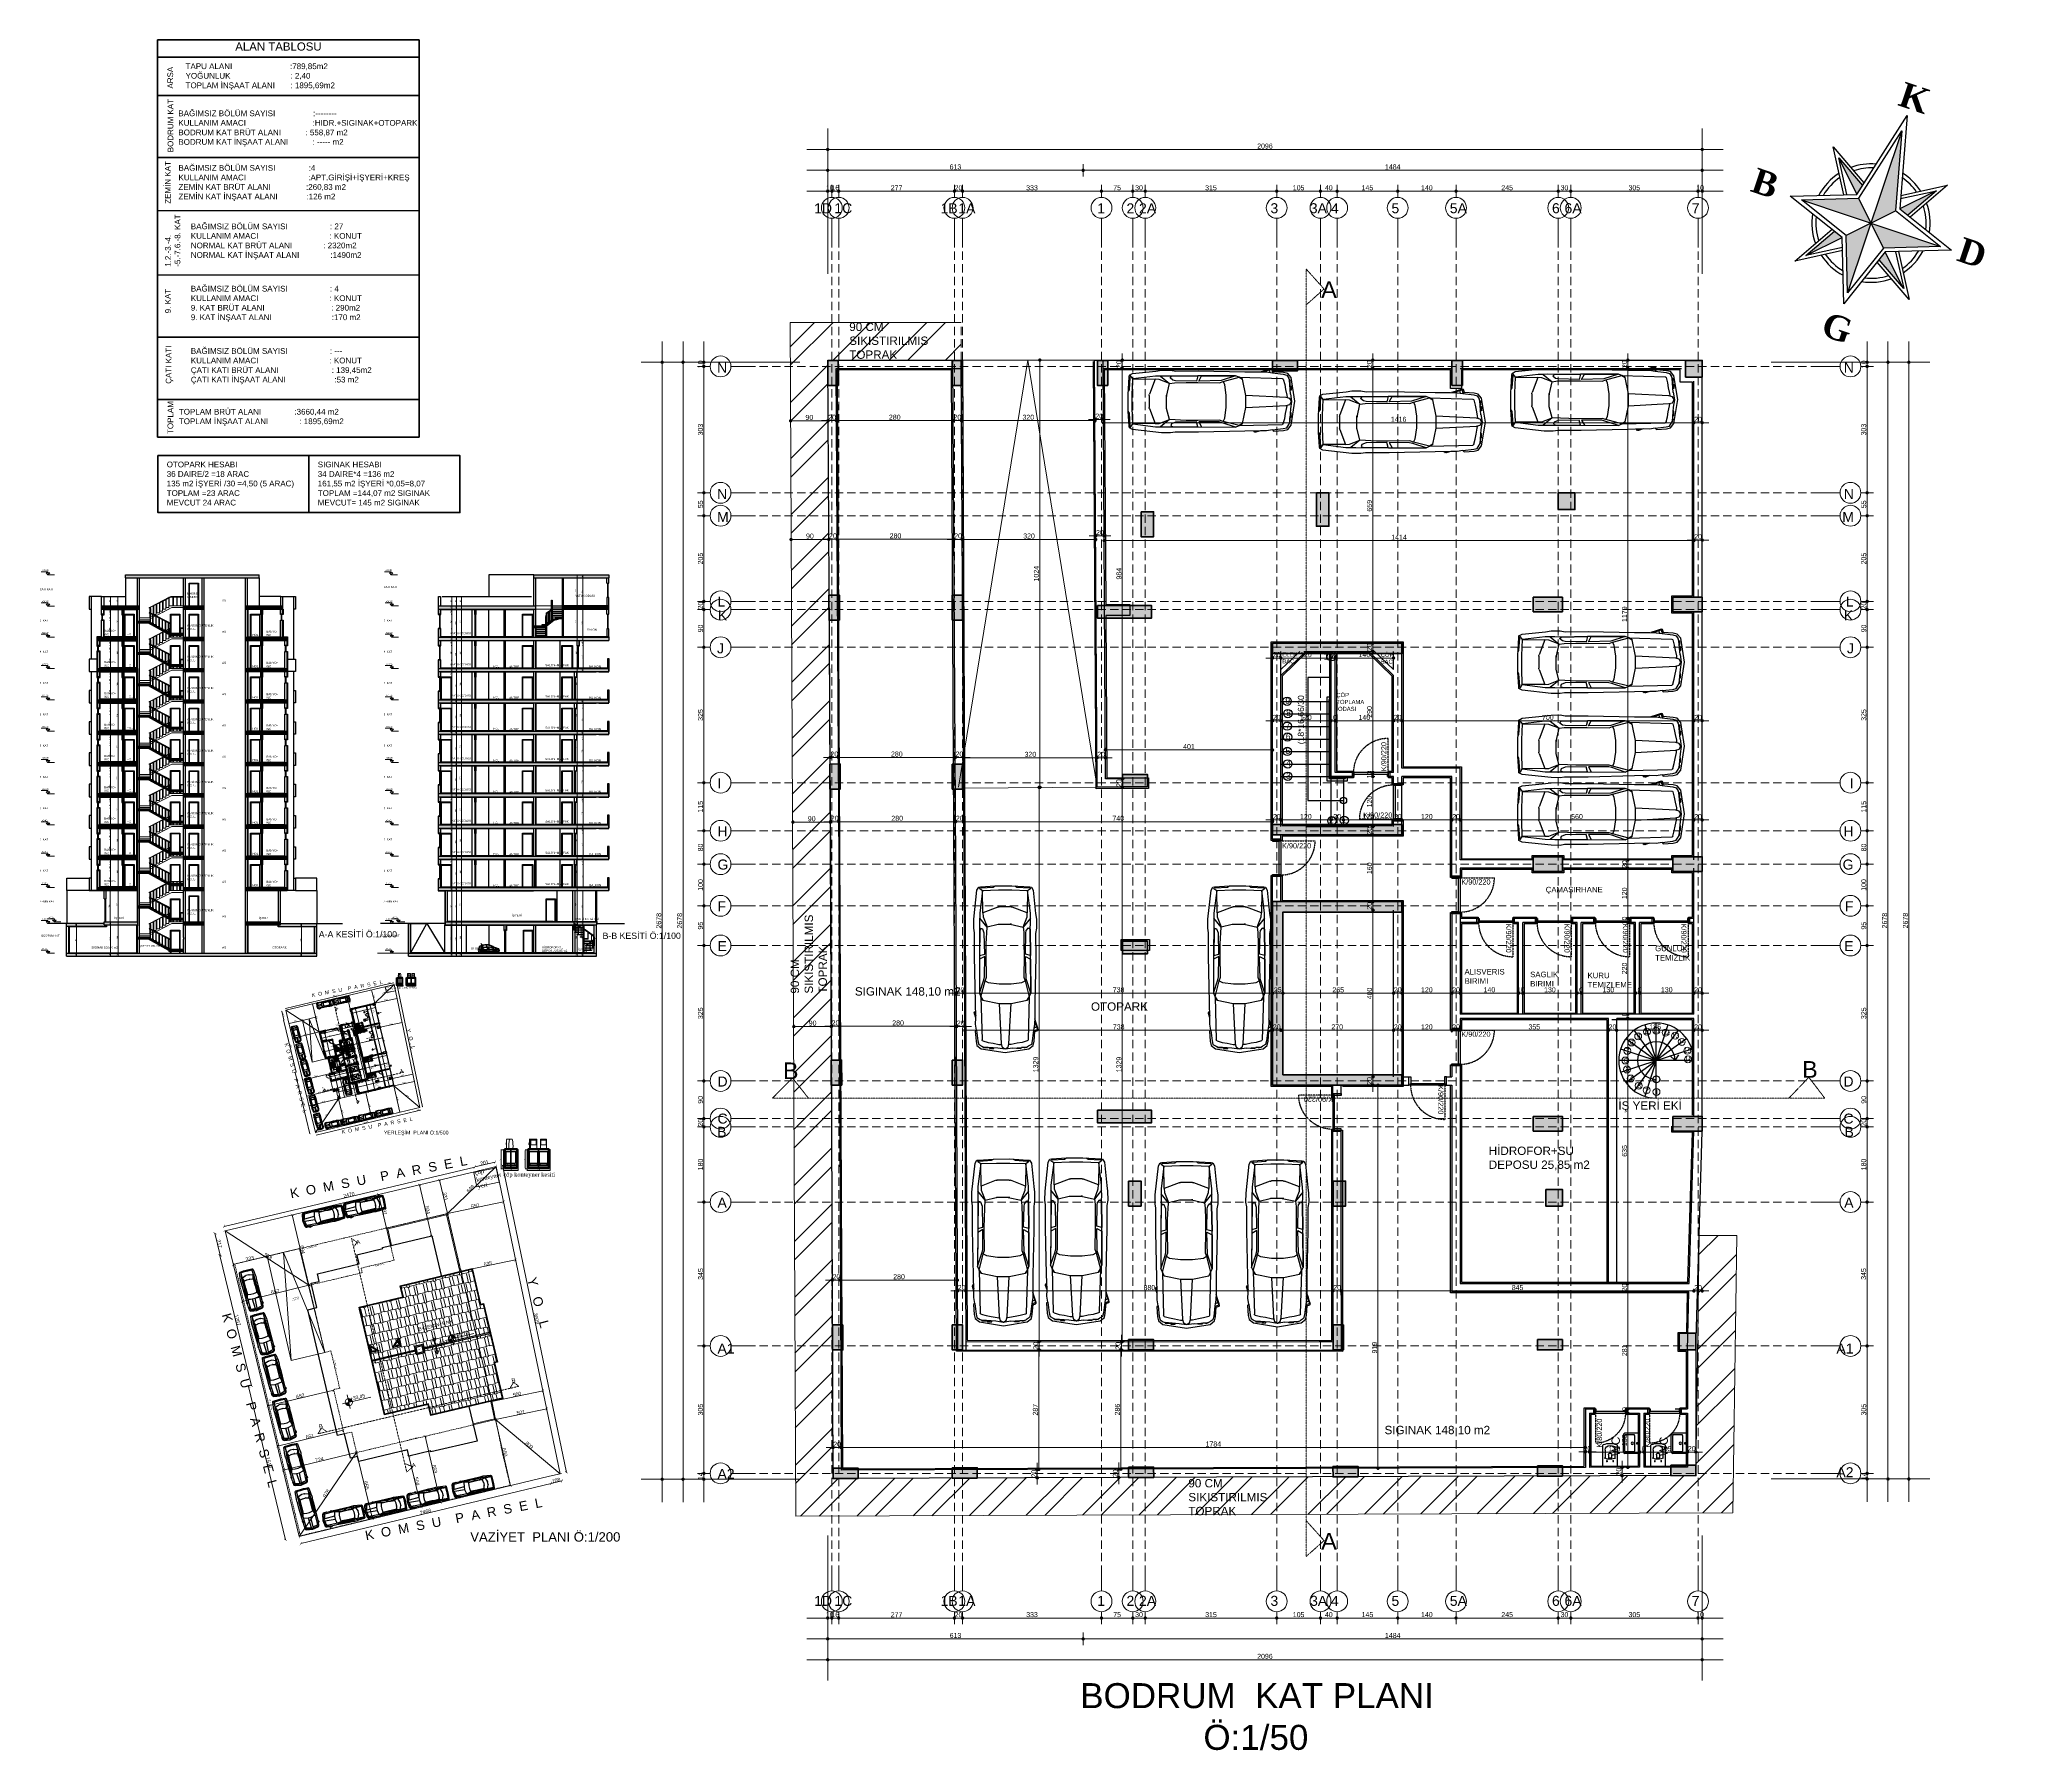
# Model space of a CAD drawing. Header units: millimetres. Extents: x 38129 to 72024, y -56282 to 16512.
# Drawn here: x 40106 to 44873, y -46190 to -42088 of the extents above; entities that cross this region are included whole.
import ezdxf

# ---------------------------------------------------------------- set-up
doc = ezdxf.new("R2010")
doc.units = ezdxf.units.MM
for name, pattern in [('( Hidden )', [0.375, 0.25, -0.125]), ('CENTER2', [1.125, 0.75, -0.125, 0.125, -0.125]), ('HIDDEN', [0.375, 0.25, -0.125])]:
    doc.linetypes.add(name, pattern=pattern)
for name, color, linetype, lineweight in [('AKS', 55, 'HIDDEN', 0), ('ARABA', 167, 'Continuous', 25), ('COLUMN4', 3, 'Continuous', 50), ('DIŞÖLÇÜ', 37, 'Continuous', 0), ('DUVAR', 255, 'Continuous', 30), ('DÖŞEME', 4, 'Continuous', 15), ('dışölçü', 32, 'Continuous', 25), ('eşya', 30, 'Continuous', 15), ('GOR_03', 149, 'Continuous', 9), ('GÖR 005', 51, 'Continuous', 5), ('GÖR 15', 115, 'Continuous', 15), ('Islak Tefriş', 35, 'Continuous', 13), ('iç ölçü', 15, 'Continuous', 20), ('İÇ YAZI', 152, 'Continuous', 40), ('KAPI', 4, 'Continuous', 30), ('KOT', 7, 'Continuous', 20), ('M', 210, 'Continuous', 30), ('M @ 1', 210, 'Continuous', 30), ('mahal', 7, 'Continuous', 5), ('NET', 7, 'Continuous', 0), ('pencere', 195, 'Continuous', 30), ('pencere+KAPI', 1, 'Continuous', 0), ('TARAMA', 252, 'Continuous', 0), ('ölçü İÇ', 31, 'Continuous', 0)]:
    doc.layers.add(name, color=color, linetype=linetype, lineweight=lineweight)
for name, color, linetype in [('balkon', 171, 'Continuous'), ('dek-Merdiven', 2, 'Continuous'), ('HIDDEN', 1, 'HIDDEN'), ('sıva', 41, 'Continuous'), ('tefriş', 42, 'Continuous')]:
    doc.layers.add(name, color=color, linetype=linetype)
doc.styles.add('icdisolcu_yazi', font='arial.ttf')
doc.styles.add('mahal', font='dutch.ttf')
doc.styles.add('MALİ1', font='timesbd.ttf')
doc.styles.get("Standard").update_dxf_attribs({"font": 'arial.ttf'})
doc.styles.add('style1', font='arial.ttf')
doc.dimstyles.new('ISO-25', dxfattribs={"dimtxt": 2.5, "dimasz": 2.5, "dimexe": 1.25, "dimexo": 0.625, "dimtad": 1, "dimtxsty": 'Standard', "dimcen": 2.5, "dimadec": 0, "dimazin": 0, "dimtfac": 1, "dimtmove": 0, "dimatfit": 3, "dimfxl": 0, "dimarcsym": 0})
doc.dimstyles.new('İç Ölçü', dxfattribs={"dimtxt": 12, "dimasz": 8, "dimexe": 5, "dimexo": 0, "dimgap": 2, "dimtad": 1, "dimdec": 0, "dimzin": 12, "dimdsep": 46, "dimtxsty": 'icdisolcu_yazi', "dimblk": 'DOT', "dimcen": 8, "dimdle": 5, "dimclrd": 256, "dimclre": 256, "dimclrt": 7, "dimadec": 0, "dimazin": 3, "dimtfac": 1, "dimtdec": 0, "dimtix": 1, "dimtmove": 2, "dimatfit": 3, "dimldrblk": 'DOT', "dimfxl": 0, "dimtolj": 1, "dimtzin": 0, "dimlwd": -1, "dimlwe": -1, "dimarcsym": 0})
doc.dimstyles.new('VAZIYET', dxfattribs={"dimtxt": 35, "dimasz": 25, "dimexe": 12, "dimexo": 2, "dimtad": 1, "dimdec": 0, "dimzin": 12, "dimtxsty": 'Standard', "dimblk": 'ARCHTICK', "dimcen": -8, "dimse1": 1, "dimse2": 1, "dimadec": 0, "dimazin": 0, "dimtfac": 1, "dimtdec": 0, "dimtmove": 0, "dimatfit": 3, "dimldrblk": 'DOT', "dimfxl": 0, "dimarcsym": 0})
pattern_1 = [(0, (0, -4343.514), (0, 20.955), [15.24, -5.715]), (90, (0, -4343.514), (-20.955, 1e-15), [15.24, -5.715])]
pattern_2 = [(45, (-85375.666, -68351.886), (-11.2253202, 11.2253202), []), (45, (-85364.44, -68351.886), (-11.2253202, 11.2253202), [7.9375, -3.96875])]
pattern_3 = [(0, (-16111.48, -22323.22), (194.31, 91.44), [45.72, -38.1, 53.34, -22.86, 68.58, -30.48]), (0, (-16065.76, -22319.41), (194.31, 91.44), [38.1, -144.78, 30.48, -45.72]), (0, (-15974.32, -22328.935), (194.31, 91.44), [22.86, -236.22]), (90, (-16111.48, -22323.22), (-64.77, 91.44), [87.63, -278.13]), (90, (-16065.76, -22323.22), (-64.77, 91.44), [85.725, -280.035]), (90, (-16027.66, -22323.22), (-64.77, 91.44), [80.01, -285.75]), (90, (-15974.32, -22328.935), (-64.77, 91.44), [87.63, -278.13]), (90, (-15951.46, -22328.935), (-64.77, 91.44), [87.63, -278.13]), (90, (-15882.88, -22323.22), (-64.77, 91.44), [83.82, -281.94])]
pattern_4 = [(45, (14030.6725, -61387.9235), (-4.4901281, 4.4901281), []), (45, (14035.1626, -61387.9235), (-4.4901281, 4.4901281), [3.175, -1.5875])]
pattern_5 = [(45, (-8129.7853, 0), (-4.49012806, 4.49012806), []), (45, (-8125.295, 0), (-4.49012806, 4.49012806), [3.175, -1.5875])]

# ---------------------------------------------------------------- blocks, each defined once
blk = doc.blocks.new('KUZEY İŞARETİ')
at = {"layer": 'DÖŞEME'}
h = blk.add_hatch(color=256, dxfattribs=at)
h.paths.add_polyline_path([(0, -74), (-19.8, -19.8), (0, 0)])
h.paths.add_polyline_path([(74, 0), (19.8, -19.8), (0, 0)])
h.paths.add_polyline_path([(19.6, 19.6), (0, 0), (0, 98)])
h.paths.add_polyline_path([(-74, 0), (-19.8, 19.8), (0, 0)])
h = blk.add_hatch(color=256, dxfattribs=at)
h.paths.add_polyline_path([(-51.7, -51.8), (-32.3, -19.5), (-22.9, -22.9)])
h.paths.add_polyline_path([(51.8, -51.8), (19.5, -32.3), (22.9, -22.9)])
h.paths.add_polyline_path([(32.6, 19.4), (22.9, 22.9), (52, 51.9), (52.2, 51.9)])
h.paths.add_polyline_path([(-22.9, 22.9), (-51.7, 51.8), (-51.7, 51.9), (-20.3, 33.1)])
for p, q in [((0, 98), (0, -74)), ((-51.7, 51.8), (-22.9, 22.9)), ((52, 51.9), (22.9, 22.9)), ((-74, 0), (74, 0)), ((19.8, 19.8), (-19.8, -19.8)), ((-19.8, 19.8), (0, 0)), ((0, 0), (19.8, -19.8)), ((-51.7, -51.8), (-22.9, -22.9)), ((51.8, -51.8), (22.9, -22.9))]:
    blk.add_line(p, q)
for points in [[(-22.9, 22.9), (0, 114.5), (22.9, 22.9), (85.7, 0), (22.9, -22.9), (0, -85.7), (-22.9, -22.9), (-85.7, 0)], [(-19.5, 19.9), (0, 98), (19.5, 19.9), (74, 0), (19.8, -19.8), (0, -74), (-19.8, -19.8), (-74, 0)]]:
    blk.add_lwpolyline(points, close=True)
for points in [[(-35.1, 18.4), (-60.5, 60.7), (-19.6, 36.2)], [(19.6, 35.9), (60.9, 60.7), (35.5, 18.3)], [(-32.3, 19.5), (-51.7, 51.9), (-20.3, 33.1)], [(20.4, 32.9), (52.2, 51.9), (32.6, 19.4)], [(-18.3, -35.4), (-60.5, -60.7), (-35.1, -18.4)], [(-19.4, -32.5), (-51.7, -51.9), (-32.3, -19.5)], [(35.5, -18.3), (60.9, -60.7), (18.4, -35.2)], [(32.6, -19.4), (52.2, -51.9), (19.5, -32.3)]]:
    blk.add_lwpolyline(points)
for radius, start, end in [(59.6, 103.7216, 128.4843), (55.6, 105.9189, 126.927), (59.6, 51.301, 76.2784), (55.6, 52.8404, 74.0811), (59.6, 141.2295, 170.5301), (55.6, 142.763, 168.1645), (55.6, 11.8355, 36.8494), (59.6, 9.4699, 38.4126), (59.6, 189.4699, 218.7705), (55.6, 191.8355, 217.237), (55.6, 323.1506, 348.1645), (59.6, 321.5874, 350.5301), (59.6, 231.5157, 260.5301), (55.6, 233.073, 258.1645), (59.6, 279.4699, 308.699), (55.6, 281.8355, 307.1596)]:
    blk.add_arc((0, 0), radius, start, end)
at = {"style": 'MALİ1'}
for s, p in [('K', (-13.2, 121.1)), ('B', (-126.5, -8.3)), ('D', (92.6, -8.3)), ('G', (-13.2, -123.2))]:
    blk.add_text(s, height=25, dxfattribs=at).set_placement(p)
blk = doc.blocks.new('_Dot')
at = {"color": 0, "lineweight": -2}
blk.add_line((-0.5, 0), (-1, 0), dxfattribs=at)
at = {"color": 0, "lineweight": 30, "const_width": 0.5}
blk.add_lwpolyline([(-0.25, 0, 1), (0.25, 0, 1)], format="xyb", close=True, dxfattribs=at)
blk = doc.blocks.new('*D584')
at = {"layer": 'Defpoints', "color": 0, "lineweight": 120, "transparency": 16777216}
for p in [(42318.6, -42451.5), (42651.5, -42451.5), (42651.5, -42451.5)]:
    blk.add_point(p, dxfattribs=at)
at = {"layer": 'DIŞÖLÇÜ', "transparency": 16777216}
for p, q in [((42318.6, -42451.5), (42318.6, -42446.5)), ((42651.5, -42451.5), (42651.5, -42446.5))]:
    blk.add_line(p, q, dxfattribs=at)
at = {"layer": 'DIŞÖLÇÜ', "linetype": 'Continuous', "transparency": 16777216}
blk.add_line((42326.6, -42451.5), (42643.5, -42451.5), dxfattribs=at)
at = {"layer": 'DIŞÖLÇÜ', "transparency": 16777216, "xscale": 8, "yscale": 8, "zscale": 8, "rotation": 180}
blk.add_blockref('_Dot', (42318.6, -42451.5), dxfattribs=at)
at = {"layer": 'DIŞÖLÇÜ', "transparency": 16777216, "xscale": 8, "yscale": 8, "zscale": 8}
blk.add_blockref('_Dot', (42651.5, -42451.5), dxfattribs=at)
at = {"layer": 'DIŞÖLÇÜ', "color": 7, "transparency": 16777216, "insert": (42485, -42443.4), "char_height": 12, "attachment_point": 5, "style": 'icdisolcu_yazi'}
blk.add_mtext('\\A1;333', dxfattribs=at)
blk = doc.blocks.new('*D585')
at = {"layer": 'Defpoints', "color": 0, "lineweight": 120, "transparency": 16777216}
for p in [(42651.5, -42451.5), (42726.5, -42451.5), (42726.5, -42451.5)]:
    blk.add_point(p, dxfattribs=at)
at = {"layer": 'DIŞÖLÇÜ', "transparency": 16777216}
for p, q in [((42651.5, -42451.5), (42651.5, -42446.5)), ((42726.5, -42451.5), (42726.5, -42446.5))]:
    blk.add_line(p, q, dxfattribs=at)
at = {"layer": 'DIŞÖLÇÜ', "linetype": 'Continuous', "transparency": 16777216}
blk.add_line((42659.5, -42451.5), (42718.5, -42451.5), dxfattribs=at)
at = {"layer": 'DIŞÖLÇÜ', "transparency": 16777216, "xscale": 8, "yscale": 8, "zscale": 8, "rotation": 180}
blk.add_blockref('_Dot', (42651.5, -42451.5), dxfattribs=at)
at = {"layer": 'DIŞÖLÇÜ', "transparency": 16777216, "xscale": 8, "yscale": 8, "zscale": 8}
blk.add_blockref('_Dot', (42726.5, -42451.5), dxfattribs=at)
at = {"layer": 'DIŞÖLÇÜ', "color": 7, "transparency": 16777216, "insert": (42689, -42443.4), "char_height": 12, "attachment_point": 5, "style": 'icdisolcu_yazi'}
blk.add_mtext('\\A1;75', dxfattribs=at)
blk = doc.blocks.new('*D586')
at = {"layer": 'Defpoints', "color": 0, "lineweight": 120, "transparency": 16777216}
for p in [(42756.5, -42451.5), (43071.6, -42451.5), (43071.6, -42451.5)]:
    blk.add_point(p, dxfattribs=at)
at = {"layer": 'DIŞÖLÇÜ', "transparency": 16777216}
for p, q in [((42756.5, -42451.5), (42756.5, -42446.5)), ((43071.6, -42451.5), (43071.6, -42446.5))]:
    blk.add_line(p, q, dxfattribs=at)
at = {"layer": 'DIŞÖLÇÜ', "linetype": 'Continuous', "transparency": 16777216}
blk.add_line((42764.5, -42451.5), (43063.6, -42451.5), dxfattribs=at)
at = {"layer": 'DIŞÖLÇÜ', "transparency": 16777216, "xscale": 8, "yscale": 8, "zscale": 8, "rotation": 180}
blk.add_blockref('_Dot', (42756.5, -42451.5), dxfattribs=at)
at = {"layer": 'DIŞÖLÇÜ', "transparency": 16777216, "xscale": 8, "yscale": 8, "zscale": 8}
blk.add_blockref('_Dot', (43071.6, -42451.5), dxfattribs=at)
at = {"layer": 'DIŞÖLÇÜ', "color": 7, "transparency": 16777216, "insert": (42914.1, -42443.4), "char_height": 12, "attachment_point": 5, "style": 'icdisolcu_yazi'}
blk.add_mtext('\\A1;315', dxfattribs=at)
blk = doc.blocks.new('*D587')
at = {"layer": 'Defpoints', "color": 0, "lineweight": 120, "transparency": 16777216}
for p in [(43071.6, -42451.5), (43176.5, -42451.5), (43176.5, -42451.5)]:
    blk.add_point(p, dxfattribs=at)
at = {"layer": 'DIŞÖLÇÜ', "transparency": 16777216}
for p, q in [((43071.6, -42451.5), (43071.6, -42446.5)), ((43176.5, -42451.5), (43176.5, -42446.5))]:
    blk.add_line(p, q, dxfattribs=at)
at = {"layer": 'DIŞÖLÇÜ', "linetype": 'Continuous', "transparency": 16777216}
blk.add_line((43079.6, -42451.5), (43168.5, -42451.5), dxfattribs=at)
at = {"layer": 'DIŞÖLÇÜ', "transparency": 16777216, "xscale": 8, "yscale": 8, "zscale": 8, "rotation": 180}
blk.add_blockref('_Dot', (43071.6, -42451.5), dxfattribs=at)
at = {"layer": 'DIŞÖLÇÜ', "transparency": 16777216, "xscale": 8, "yscale": 8, "zscale": 8}
blk.add_blockref('_Dot', (43176.5, -42451.5), dxfattribs=at)
at = {"layer": 'DIŞÖLÇÜ', "color": 7, "transparency": 16777216, "insert": (43124.1, -42443.4), "char_height": 12, "attachment_point": 5, "style": 'icdisolcu_yazi'}
blk.add_mtext('\\A1;105', dxfattribs=at)
blk = doc.blocks.new('*D588')
at = {"layer": 'Defpoints', "color": 0, "lineweight": 120, "transparency": 16777216}
for p in [(43216.5, -42451.5), (43361.7, -42451.5), (43361.7, -42451.5)]:
    blk.add_point(p, dxfattribs=at)
at = {"layer": 'DIŞÖLÇÜ', "transparency": 16777216}
for p, q in [((43216.5, -42451.5), (43216.5, -42446.5)), ((43361.7, -42451.5), (43361.7, -42446.5))]:
    blk.add_line(p, q, dxfattribs=at)
at = {"layer": 'DIŞÖLÇÜ', "linetype": 'Continuous', "transparency": 16777216}
blk.add_line((43224.5, -42451.5), (43353.7, -42451.5), dxfattribs=at)
at = {"layer": 'DIŞÖLÇÜ', "transparency": 16777216, "xscale": 8, "yscale": 8, "zscale": 8, "rotation": 180}
blk.add_blockref('_Dot', (43216.5, -42451.5), dxfattribs=at)
at = {"layer": 'DIŞÖLÇÜ', "transparency": 16777216, "xscale": 8, "yscale": 8, "zscale": 8}
blk.add_blockref('_Dot', (43361.7, -42451.5), dxfattribs=at)
at = {"layer": 'DIŞÖLÇÜ', "color": 7, "transparency": 16777216, "insert": (43289.1, -42443.4), "char_height": 12, "attachment_point": 5, "style": 'icdisolcu_yazi'}
blk.add_mtext('\\A1;145', dxfattribs=at)
blk = doc.blocks.new('*D589')
at = {"layer": 'Defpoints', "color": 0, "lineweight": 120, "transparency": 16777216}
for p in [(43501.5, -42451.5), (43746.5, -42451.5), (43746.5, -42451.5)]:
    blk.add_point(p, dxfattribs=at)
at = {"layer": 'DIŞÖLÇÜ', "transparency": 16777216}
for p, q in [((43501.5, -42451.5), (43501.5, -42446.5)), ((43746.5, -42451.5), (43746.5, -42446.5))]:
    blk.add_line(p, q, dxfattribs=at)
at = {"layer": 'DIŞÖLÇÜ', "linetype": 'Continuous', "transparency": 16777216}
blk.add_line((43509.5, -42451.5), (43738.5, -42451.5), dxfattribs=at)
at = {"layer": 'DIŞÖLÇÜ', "transparency": 16777216, "xscale": 8, "yscale": 8, "zscale": 8, "rotation": 180}
blk.add_blockref('_Dot', (43501.5, -42451.5), dxfattribs=at)
at = {"layer": 'DIŞÖLÇÜ', "transparency": 16777216, "xscale": 8, "yscale": 8, "zscale": 8}
blk.add_blockref('_Dot', (43746.5, -42451.5), dxfattribs=at)
at = {"layer": 'DIŞÖLÇÜ', "color": 7, "transparency": 16777216, "insert": (43624, -42443.4), "char_height": 12, "attachment_point": 5, "style": 'icdisolcu_yazi'}
blk.add_mtext('\\A1;245', dxfattribs=at)
blk = doc.blocks.new('*D590')
at = {"layer": 'Defpoints', "color": 0, "lineweight": 120, "transparency": 16777216}
for p in [(43776.5, -42451.5), (44081.6, -42451.5), (44081.6, -42451.5)]:
    blk.add_point(p, dxfattribs=at)
at = {"layer": 'DIŞÖLÇÜ', "transparency": 16777216}
for p, q in [((43776.5, -42451.5), (43776.5, -42446.5)), ((44081.6, -42451.5), (44081.6, -42446.5))]:
    blk.add_line(p, q, dxfattribs=at)
at = {"layer": 'DIŞÖLÇÜ', "linetype": 'Continuous', "transparency": 16777216}
blk.add_line((43784.5, -42451.5), (44073.6, -42451.5), dxfattribs=at)
at = {"layer": 'DIŞÖLÇÜ', "transparency": 16777216, "xscale": 8, "yscale": 8, "zscale": 8, "rotation": 180}
blk.add_blockref('_Dot', (43776.5, -42451.5), dxfattribs=at)
at = {"layer": 'DIŞÖLÇÜ', "transparency": 16777216, "xscale": 8, "yscale": 8, "zscale": 8}
blk.add_blockref('_Dot', (44081.6, -42451.5), dxfattribs=at)
at = {"layer": 'DIŞÖLÇÜ', "color": 7, "transparency": 16777216, "insert": (43929, -42443.4), "char_height": 12, "attachment_point": 5, "style": 'icdisolcu_yazi'}
blk.add_mtext('\\A1;305', dxfattribs=at)
blk = doc.blocks.new('*D591')
at = {"layer": 'Defpoints', "color": 0, "lineweight": 120, "transparency": 16777216}
for p in [(44081.6, -42451.5), (44091.6, -42451.5), (44091.6, -42451.5)]:
    blk.add_point(p, dxfattribs=at)
at = {"layer": 'DIŞÖLÇÜ', "linetype": 'Continuous', "transparency": 16777216}
for p, q in [((44073.6, -42451.5), (44065.6, -42451.5)), ((44081.6, -42451.5), (44091.6, -42451.5)), ((44099.6, -42451.5), (44107.6, -42451.5))]:
    blk.add_line(p, q, dxfattribs=at)
at = {"layer": 'DIŞÖLÇÜ', "transparency": 16777216}
for p, q in [((44081.6, -42451.5), (44081.6, -42446.5)), ((44091.6, -42451.5), (44091.6, -42446.5))]:
    blk.add_line(p, q, dxfattribs=at)
at = {"layer": 'DIŞÖLÇÜ', "transparency": 16777216, "xscale": 8, "yscale": 8, "zscale": 8}
blk.add_blockref('_Dot', (44081.6, -42451.5), dxfattribs=at)
at = {"layer": 'DIŞÖLÇÜ', "transparency": 16777216, "xscale": 8, "yscale": 8, "zscale": 8, "rotation": 180}
blk.add_blockref('_Dot', (44091.6, -42451.5), dxfattribs=at)
at = {"layer": 'DIŞÖLÇÜ', "color": 7, "transparency": 16777216, "insert": (44086.6, -42443.4), "char_height": 12, "attachment_point": 5, "style": 'icdisolcu_yazi'}
blk.add_mtext('\\A1;10', dxfattribs=at)
blk = doc.blocks.new('*D592')
at = {"layer": 'Defpoints', "color": 0, "lineweight": 120, "transparency": 16777216}
for p in [(41995.2, -42351.5), (44091.6, -42351.5), (44091.6, -42351.5)]:
    blk.add_point(p, dxfattribs=at)
at = {"layer": 'DIŞÖLÇÜ', "transparency": 16777216}
for p, q in [((41995.2, -42351.5), (41995.2, -42346.5)), ((44091.6, -42351.5), (44091.6, -42346.5))]:
    blk.add_line(p, q, dxfattribs=at)
at = {"layer": 'DIŞÖLÇÜ', "linetype": 'Continuous', "transparency": 16777216}
blk.add_line((42003.2, -42351.5), (44083.6, -42351.5), dxfattribs=at)
at = {"layer": 'DIŞÖLÇÜ', "transparency": 16777216, "xscale": 8, "yscale": 8, "zscale": 8, "rotation": 180}
blk.add_blockref('_Dot', (41995.2, -42351.5), dxfattribs=at)
at = {"layer": 'DIŞÖLÇÜ', "transparency": 16777216, "xscale": 8, "yscale": 8, "zscale": 8}
blk.add_blockref('_Dot', (44091.6, -42351.5), dxfattribs=at)
at = {"layer": 'DIŞÖLÇÜ', "color": 7, "transparency": 16777216, "insert": (43043.4, -42343.4), "char_height": 12, "attachment_point": 5, "style": 'icdisolcu_yazi'}
blk.add_mtext('\\A1;2096', dxfattribs=at)
blk = doc.blocks.new('*D593')
at = {"layer": 'Defpoints', "color": 0, "lineweight": 120, "transparency": 16777216}
for p in [(44486.8, -44875.4), (44487, -44875.4), (44486.8, -45220.4)]:
    blk.add_point(p, dxfattribs=at)
at = {"layer": 'DIŞÖLÇÜ', "transparency": 16777216}
for p, q in [((44487, -44875.4), (44481.8, -44875.4)), ((44486.8, -45220.4), (44491.8, -45220.4))]:
    blk.add_line(p, q, dxfattribs=at)
at = {"layer": 'DIŞÖLÇÜ', "linetype": 'Continuous', "transparency": 16777216}
blk.add_line((44486.8, -45212.4), (44486.8, -44883.4), dxfattribs=at)
at = {"layer": 'DIŞÖLÇÜ', "transparency": 16777216, "xscale": 8, "yscale": 8, "zscale": 8}
for p, rotation in [((44486.8, -44875.4), 90), ((44486.8, -45220.4), 270)]:
    blk.add_blockref('_Dot', p, dxfattribs=dict(at, rotation=rotation))
at = {"layer": 'DIŞÖLÇÜ', "color": 7, "transparency": 16777216, "insert": (44478.6, -45047.9), "char_height": 12, "attachment_point": 5, "rotation": 90, "style": 'icdisolcu_yazi'}
blk.add_mtext('\\A1;345', dxfattribs=at)
blk = doc.blocks.new('*D594')
at = {"layer": 'Defpoints', "color": 0, "lineweight": 120, "transparency": 16777216}
for p in [(44487, -44695.1), (44487, -44695.1), (44487, -44875.4)]:
    blk.add_point(p, dxfattribs=at)
at = {"layer": 'DIŞÖLÇÜ', "transparency": 16777216}
for p, q in [((44487, -44695.1), (44492, -44695.1)), ((44487, -44875.4), (44492, -44875.4))]:
    blk.add_line(p, q, dxfattribs=at)
at = {"layer": 'DIŞÖLÇÜ', "linetype": 'Continuous', "transparency": 16777216}
blk.add_line((44487, -44867.4), (44487, -44703.1), dxfattribs=at)
at = {"layer": 'DIŞÖLÇÜ', "transparency": 16777216, "xscale": 8, "yscale": 8, "zscale": 8}
for p, rotation in [((44487, -44695.1), 90), ((44487, -44875.4), 270)]:
    blk.add_blockref('_Dot', p, dxfattribs=dict(at, rotation=rotation))
at = {"layer": 'DIŞÖLÇÜ', "color": 7, "transparency": 16777216, "insert": (44478.9, -44785.2), "char_height": 12, "attachment_point": 5, "rotation": 90, "style": 'icdisolcu_yazi'}
blk.add_mtext('\\A1;180', dxfattribs=at)
blk = doc.blocks.new('*D595')
at = {"layer": 'Defpoints', "color": 0, "lineweight": 120, "transparency": 16777216}
for p in [(44487, -44585.1), (44487, -44585.1), (44487, -44675.2)]:
    blk.add_point(p, dxfattribs=at)
at = {"layer": 'DIŞÖLÇÜ', "transparency": 16777216}
for p, q in [((44487, -44585.1), (44492, -44585.1)), ((44487, -44675.2), (44492, -44675.2))]:
    blk.add_line(p, q, dxfattribs=at)
at = {"layer": 'DIŞÖLÇÜ', "linetype": 'Continuous', "transparency": 16777216}
blk.add_line((44487, -44667.2), (44487, -44593.1), dxfattribs=at)
at = {"layer": 'DIŞÖLÇÜ', "transparency": 16777216, "xscale": 8, "yscale": 8, "zscale": 8}
for p, rotation in [((44487, -44585.1), 90), ((44487, -44675.2), 270)]:
    blk.add_blockref('_Dot', p, dxfattribs=dict(at, rotation=rotation))
at = {"layer": 'DIŞÖLÇÜ', "color": 7, "transparency": 16777216, "insert": (44478.9, -44630.2), "char_height": 12, "attachment_point": 5, "rotation": 90, "style": 'icdisolcu_yazi'}
blk.add_mtext('\\A1;90', dxfattribs=at)
blk = doc.blocks.new('*D596')
at = {"layer": 'Defpoints', "color": 0, "lineweight": 120, "transparency": 16777216}
for p in [(44487, -44260.2), (44487, -44260.2), (44487, -44585.1)]:
    blk.add_point(p, dxfattribs=at)
at = {"layer": 'DIŞÖLÇÜ', "transparency": 16777216}
for p, q in [((44487, -44260.2), (44492, -44260.2)), ((44487, -44585.1), (44492, -44585.1))]:
    blk.add_line(p, q, dxfattribs=at)
at = {"layer": 'DIŞÖLÇÜ', "linetype": 'Continuous', "transparency": 16777216}
blk.add_line((44487, -44577.1), (44487, -44268.2), dxfattribs=at)
at = {"layer": 'DIŞÖLÇÜ', "transparency": 16777216, "xscale": 8, "yscale": 8, "zscale": 8}
for p, rotation in [((44487, -44260.2), 90), ((44487, -44585.1), 270)]:
    blk.add_blockref('_Dot', p, dxfattribs=dict(at, rotation=rotation))
at = {"layer": 'DIŞÖLÇÜ', "color": 7, "transparency": 16777216, "insert": (44478.9, -44422.7), "char_height": 12, "attachment_point": 5, "rotation": 90, "style": 'icdisolcu_yazi'}
blk.add_mtext('\\A1;325', dxfattribs=at)
blk = doc.blocks.new('*D597')
at = {"layer": 'Defpoints', "color": 0, "lineweight": 120, "transparency": 16777216}
for p in [(44487, -44165.1), (44487, -44165.1), (44487, -44260.2)]:
    blk.add_point(p, dxfattribs=at)
at = {"layer": 'DIŞÖLÇÜ', "transparency": 16777216}
for p, q in [((44487, -44165.1), (44492, -44165.1)), ((44487, -44260.2), (44492, -44260.2))]:
    blk.add_line(p, q, dxfattribs=at)
at = {"layer": 'DIŞÖLÇÜ', "linetype": 'Continuous', "transparency": 16777216}
blk.add_line((44487, -44252.2), (44487, -44173.1), dxfattribs=at)
at = {"layer": 'DIŞÖLÇÜ', "transparency": 16777216, "xscale": 8, "yscale": 8, "zscale": 8}
for p, rotation in [((44487, -44165.1), 90), ((44487, -44260.2), 270)]:
    blk.add_blockref('_Dot', p, dxfattribs=dict(at, rotation=rotation))
at = {"layer": 'DIŞÖLÇÜ', "color": 7, "transparency": 16777216, "insert": (44478.9, -44212.7), "char_height": 12, "attachment_point": 5, "rotation": 90, "style": 'icdisolcu_yazi'}
blk.add_mtext('\\A1;95', dxfattribs=at)
blk = doc.blocks.new('*D598')
at = {"layer": 'Defpoints', "color": 0, "lineweight": 120, "transparency": 16777216}
for p in [(44487, -44065.1), (44487, -44065.1), (44487, -44165.1)]:
    blk.add_point(p, dxfattribs=at)
at = {"layer": 'DIŞÖLÇÜ', "transparency": 16777216}
for p, q in [((44487, -44065.1), (44492, -44065.1)), ((44487, -44165.1), (44492, -44165.1))]:
    blk.add_line(p, q, dxfattribs=at)
at = {"layer": 'DIŞÖLÇÜ', "linetype": 'Continuous', "transparency": 16777216}
blk.add_line((44487, -44157.1), (44487, -44073.1), dxfattribs=at)
at = {"layer": 'DIŞÖLÇÜ', "transparency": 16777216, "xscale": 8, "yscale": 8, "zscale": 8}
for p, rotation in [((44487, -44065.1), 90), ((44487, -44165.1), 270)]:
    blk.add_blockref('_Dot', p, dxfattribs=dict(at, rotation=rotation))
at = {"layer": 'DIŞÖLÇÜ', "color": 7, "transparency": 16777216, "insert": (44478.9, -44115.1), "char_height": 12, "attachment_point": 5, "rotation": 90, "style": 'icdisolcu_yazi'}
blk.add_mtext('\\A1;100', dxfattribs=at)
blk = doc.blocks.new('*D599')
at = {"layer": 'Defpoints', "color": 0, "lineweight": 120, "transparency": 16777216}
for p in [(44487, -43985.1), (44487, -43985.1), (44487, -44065.1)]:
    blk.add_point(p, dxfattribs=at)
at = {"layer": 'DIŞÖLÇÜ', "transparency": 16777216}
for p, q in [((44487, -43985.1), (44492, -43985.1)), ((44487, -44065.1), (44492, -44065.1))]:
    blk.add_line(p, q, dxfattribs=at)
at = {"layer": 'DIŞÖLÇÜ', "linetype": 'Continuous', "transparency": 16777216}
blk.add_line((44487, -44057.1), (44487, -43993.1), dxfattribs=at)
at = {"layer": 'DIŞÖLÇÜ', "transparency": 16777216, "xscale": 8, "yscale": 8, "zscale": 8}
for p, rotation in [((44487, -43985.1), 90), ((44487, -44065.1), 270)]:
    blk.add_blockref('_Dot', p, dxfattribs=dict(at, rotation=rotation))
at = {"layer": 'DIŞÖLÇÜ', "color": 7, "transparency": 16777216, "insert": (44478.9, -44025.1), "char_height": 12, "attachment_point": 5, "rotation": 90, "style": 'icdisolcu_yazi'}
blk.add_mtext('\\A1;80', dxfattribs=at)
blk = doc.blocks.new('*D600')
at = {"layer": 'Defpoints', "color": 0, "lineweight": 120, "transparency": 16777216}
for p in [(44487, -43869.9), (44487, -43869.9), (44487, -43985.1)]:
    blk.add_point(p, dxfattribs=at)
at = {"layer": 'DIŞÖLÇÜ', "transparency": 16777216}
for p, q in [((44487, -43869.9), (44492, -43869.9)), ((44487, -43985.1), (44492, -43985.1))]:
    blk.add_line(p, q, dxfattribs=at)
at = {"layer": 'DIŞÖLÇÜ', "linetype": 'Continuous', "transparency": 16777216}
blk.add_line((44487, -43977.1), (44487, -43877.9), dxfattribs=at)
at = {"layer": 'DIŞÖLÇÜ', "transparency": 16777216, "xscale": 8, "yscale": 8, "zscale": 8}
for p, rotation in [((44487, -43869.9), 90), ((44487, -43985.1), 270)]:
    blk.add_blockref('_Dot', p, dxfattribs=dict(at, rotation=rotation))
at = {"layer": 'DIŞÖLÇÜ', "color": 7, "transparency": 16777216, "insert": (44478.9, -43927.5), "char_height": 12, "attachment_point": 5, "rotation": 90, "style": 'icdisolcu_yazi'}
blk.add_mtext('\\A1;115', dxfattribs=at)
blk = doc.blocks.new('*D601')
at = {"layer": 'Defpoints', "color": 0, "lineweight": 120, "transparency": 16777216}
for p in [(44487, -43545.1), (44487, -43545.1), (44487, -43869.9)]:
    blk.add_point(p, dxfattribs=at)
at = {"layer": 'DIŞÖLÇÜ', "transparency": 16777216}
for p, q in [((44487, -43545.1), (44492, -43545.1)), ((44487, -43869.9), (44492, -43869.9))]:
    blk.add_line(p, q, dxfattribs=at)
at = {"layer": 'DIŞÖLÇÜ', "linetype": 'Continuous', "transparency": 16777216}
blk.add_line((44487, -43861.9), (44487, -43553.1), dxfattribs=at)
at = {"layer": 'DIŞÖLÇÜ', "transparency": 16777216, "xscale": 8, "yscale": 8, "zscale": 8}
for p, rotation in [((44487, -43545.1), 90), ((44487, -43869.9), 270)]:
    blk.add_blockref('_Dot', p, dxfattribs=dict(at, rotation=rotation))
at = {"layer": 'DIŞÖLÇÜ', "color": 7, "transparency": 16777216, "insert": (44478.9, -43707.5), "char_height": 12, "attachment_point": 5, "rotation": 90, "style": 'icdisolcu_yazi'}
blk.add_mtext('\\A1;325', dxfattribs=at)
blk = doc.blocks.new('*D602')
at = {"layer": 'Defpoints', "color": 0, "lineweight": 120, "transparency": 16777216}
for p in [(44487, -43454.9), (44487, -43454.9), (44487, -43545.1)]:
    blk.add_point(p, dxfattribs=at)
at = {"layer": 'DIŞÖLÇÜ', "transparency": 16777216}
for p, q in [((44487, -43454.9), (44492, -43454.9)), ((44487, -43545.1), (44492, -43545.1))]:
    blk.add_line(p, q, dxfattribs=at)
at = {"layer": 'DIŞÖLÇÜ', "linetype": 'Continuous', "transparency": 16777216}
blk.add_line((44487, -43537.1), (44487, -43462.9), dxfattribs=at)
at = {"layer": 'DIŞÖLÇÜ', "transparency": 16777216, "xscale": 8, "yscale": 8, "zscale": 8}
for p, rotation in [((44487, -43454.9), 90), ((44487, -43545.1), 270)]:
    blk.add_blockref('_Dot', p, dxfattribs=dict(at, rotation=rotation))
at = {"layer": 'DIŞÖLÇÜ', "color": 7, "transparency": 16777216, "insert": (44478.9, -43500), "char_height": 12, "attachment_point": 5, "rotation": 90, "style": 'icdisolcu_yazi'}
blk.add_mtext('\\A1;90', dxfattribs=at)
blk = doc.blocks.new('*D603')
at = {"layer": 'Defpoints', "color": 0, "lineweight": 120, "transparency": 16777216}
for p in [(44487, -43435), (44487, -43435), (44487, -43454.9)]:
    blk.add_point(p, dxfattribs=at)
at = {"layer": 'DIŞÖLÇÜ', "linetype": 'Continuous', "transparency": 16777216}
for p, q in [((44487, -43427), (44487, -43419)), ((44487, -43454.9), (44487, -43435)), ((44487, -43462.9), (44487, -43470.9))]:
    blk.add_line(p, q, dxfattribs=at)
at = {"layer": 'DIŞÖLÇÜ', "transparency": 16777216}
for p, q in [((44487, -43435), (44492, -43435)), ((44487, -43454.9), (44492, -43454.9))]:
    blk.add_line(p, q, dxfattribs=at)
at = {"layer": 'DIŞÖLÇÜ', "transparency": 16777216, "xscale": 8, "yscale": 8, "zscale": 8}
for p, rotation in [((44487, -43435), 270), ((44487, -43454.9), 90)]:
    blk.add_blockref('_Dot', p, dxfattribs=dict(at, rotation=rotation))
at = {"layer": 'DIŞÖLÇÜ', "color": 7, "transparency": 16777216, "insert": (44478.9, -43445), "char_height": 12, "attachment_point": 5, "rotation": 90, "style": 'icdisolcu_yazi'}
blk.add_mtext('\\A1;20', dxfattribs=at)
blk = doc.blocks.new('*D604')
at = {"layer": 'Defpoints', "color": 0, "lineweight": 120, "transparency": 16777216}
for p in [(44487, -43229.7), (44487, -43229.7), (44487, -43435)]:
    blk.add_point(p, dxfattribs=at)
at = {"layer": 'DIŞÖLÇÜ', "transparency": 16777216}
for p, q in [((44487, -43229.7), (44492, -43229.7)), ((44487, -43435), (44492, -43435))]:
    blk.add_line(p, q, dxfattribs=at)
at = {"layer": 'DIŞÖLÇÜ', "linetype": 'Continuous', "transparency": 16777216}
blk.add_line((44487, -43427), (44487, -43237.7), dxfattribs=at)
at = {"layer": 'DIŞÖLÇÜ', "transparency": 16777216, "xscale": 8, "yscale": 8, "zscale": 8}
for p, rotation in [((44487, -43229.7), 90), ((44487, -43435), 270)]:
    blk.add_blockref('_Dot', p, dxfattribs=dict(at, rotation=rotation))
at = {"layer": 'DIŞÖLÇÜ', "color": 7, "transparency": 16777216, "insert": (44478.9, -43332.4), "char_height": 12, "attachment_point": 5, "rotation": 90, "style": 'icdisolcu_yazi'}
blk.add_mtext('\\A1;205', dxfattribs=at)
blk = doc.blocks.new('*D605')
at = {"layer": 'Defpoints', "color": 0, "lineweight": 120, "transparency": 16777216}
for p in [(44487, -42871.7), (44487, -42871.7), (44487, -43174.7)]:
    blk.add_point(p, dxfattribs=at)
at = {"layer": 'DIŞÖLÇÜ', "transparency": 16777216}
for p, q in [((44487, -42871.7), (44492, -42871.7)), ((44487, -43174.7), (44492, -43174.7))]:
    blk.add_line(p, q, dxfattribs=at)
at = {"layer": 'DIŞÖLÇÜ', "linetype": 'Continuous', "transparency": 16777216}
blk.add_line((44487, -43166.7), (44487, -42879.7), dxfattribs=at)
at = {"layer": 'DIŞÖLÇÜ', "transparency": 16777216, "xscale": 8, "yscale": 8, "zscale": 8}
for p, rotation in [((44487, -42871.7), 90), ((44487, -43174.7), 270)]:
    blk.add_blockref('_Dot', p, dxfattribs=dict(at, rotation=rotation))
at = {"layer": 'DIŞÖLÇÜ', "color": 7, "transparency": 16777216, "insert": (44478.9, -43023.2), "char_height": 12, "attachment_point": 5, "rotation": 90, "style": 'icdisolcu_yazi'}
blk.add_mtext('\\A1;303', dxfattribs=at)
blk = doc.blocks.new('*D606')
at = {"layer": 'Defpoints', "color": 0, "lineweight": 120, "transparency": 16777216}
for p in [(44487, -44675.2), (44487, -44695.1), (44487, -44695.1)]:
    blk.add_point(p, dxfattribs=at)
at = {"layer": 'DIŞÖLÇÜ', "linetype": 'Continuous', "transparency": 16777216}
for p, q in [((44487, -44667.2), (44487, -44659.2)), ((44487, -44675.2), (44487, -44695.1)), ((44487, -44703.1), (44487, -44711.1))]:
    blk.add_line(p, q, dxfattribs=at)
at = {"layer": 'DIŞÖLÇÜ', "transparency": 16777216}
for p, q in [((44487, -44675.2), (44492, -44675.2)), ((44487, -44695.1), (44492, -44695.1))]:
    blk.add_line(p, q, dxfattribs=at)
at = {"layer": 'DIŞÖLÇÜ', "transparency": 16777216, "xscale": 8, "yscale": 8, "zscale": 8}
for p, rotation in [((44487, -44675.2), 270), ((44487, -44695.1), 90)]:
    blk.add_blockref('_Dot', p, dxfattribs=dict(at, rotation=rotation))
at = {"layer": 'DIŞÖLÇÜ', "color": 7, "transparency": 16777216, "insert": (44478.9, -44685.2), "char_height": 12, "attachment_point": 5, "rotation": 90, "style": 'icdisolcu_yazi'}
blk.add_mtext('\\A1;20', dxfattribs=at)
blk = doc.blocks.new('*D607')
at = {"layer": 'Defpoints', "color": 0, "lineweight": 120, "transparency": 16777216}
for p in [(44587, -42861.7), (44587, -45539.4), (44587, -45539.4)]:
    blk.add_point(p, dxfattribs=at)
at = {"layer": 'DIŞÖLÇÜ', "transparency": 16777216}
for p, q in [((44587, -42861.7), (44592, -42861.7)), ((44587, -45539.4), (44592, -45539.4))]:
    blk.add_line(p, q, dxfattribs=at)
at = {"layer": 'DIŞÖLÇÜ', "linetype": 'Continuous', "transparency": 16777216}
blk.add_line((44587, -42869.7), (44587, -45531.4), dxfattribs=at)
at = {"layer": 'DIŞÖLÇÜ', "transparency": 16777216, "xscale": 8, "yscale": 8, "zscale": 8}
for p, rotation in [((44587, -42861.7), 90), ((44587, -45539.4), 270)]:
    blk.add_blockref('_Dot', p, dxfattribs=dict(at, rotation=rotation))
at = {"layer": 'DIŞÖLÇÜ', "color": 7, "transparency": 16777216, "insert": (44578.9, -44200.6), "char_height": 12, "attachment_point": 5, "rotation": 90, "style": 'icdisolcu_yazi'}
blk.add_mtext('\\A1;2678', dxfattribs=at)
blk = doc.blocks.new('*D608')
at = {"layer": 'Defpoints', "color": 0, "lineweight": 120, "transparency": 16777216}
for p in [(44487, -45220.4), (44487, -45525.9), (44487, -45525.9)]:
    blk.add_point(p, dxfattribs=at)
at = {"layer": 'DIŞÖLÇÜ', "transparency": 16777216}
for p, q in [((44487, -45220.4), (44492, -45220.4)), ((44487, -45525.9), (44492, -45525.9))]:
    blk.add_line(p, q, dxfattribs=at)
at = {"layer": 'DIŞÖLÇÜ', "linetype": 'Continuous', "transparency": 16777216}
blk.add_line((44487, -45228.4), (44487, -45517.9), dxfattribs=at)
at = {"layer": 'DIŞÖLÇÜ', "transparency": 16777216, "xscale": 8, "yscale": 8, "zscale": 8}
for p, rotation in [((44487, -45220.4), 90), ((44487, -45525.9), 270)]:
    blk.add_blockref('_Dot', p, dxfattribs=dict(at, rotation=rotation))
at = {"layer": 'DIŞÖLÇÜ', "color": 7, "transparency": 16777216, "insert": (44478.9, -45373.1), "char_height": 12, "attachment_point": 5, "rotation": 90, "style": 'icdisolcu_yazi'}
blk.add_mtext('\\A1;305', dxfattribs=at)
blk = doc.blocks.new('*D609')
at = {"layer": 'Defpoints', "color": 0, "lineweight": 120, "transparency": 16777216}
for p in [(44487, -42861.7), (44487, -42861.7), (44487, -42871.7)]:
    blk.add_point(p, dxfattribs=at)
at = {"layer": 'DIŞÖLÇÜ', "linetype": 'Continuous', "transparency": 16777216}
for p, q in [((44487, -42853.7), (44487, -42845.7)), ((44487, -42871.7), (44487, -42861.7)), ((44487, -42879.7), (44487, -42887.7))]:
    blk.add_line(p, q, dxfattribs=at)
at = {"layer": 'DIŞÖLÇÜ', "transparency": 16777216}
for p, q in [((44487, -42861.7), (44492, -42861.7)), ((44487, -42871.7), (44492, -42871.7))]:
    blk.add_line(p, q, dxfattribs=at)
at = {"layer": 'DIŞÖLÇÜ', "transparency": 16777216, "xscale": 8, "yscale": 8, "zscale": 8}
for p, rotation in [((44487, -42861.7), 270), ((44487, -42871.7), 90)]:
    blk.add_blockref('_Dot', p, dxfattribs=dict(at, rotation=rotation))
at = {"layer": 'DIŞÖLÇÜ', "color": 7, "transparency": 16777216, "insert": (44478.9, -42866.7), "char_height": 12, "attachment_point": 5, "rotation": 90, "style": 'icdisolcu_yazi'}
blk.add_mtext('\\A1;10', dxfattribs=at)
blk = doc.blocks.new('*D610')
at = {"layer": 'Defpoints', "color": 0, "lineweight": 120, "transparency": 16777216}
for p in [(42607.7, -42401.5), (44091.6, -42401.5), (44091.6, -42401.5)]:
    blk.add_point(p, dxfattribs=at)
at = {"layer": 'DIŞÖLÇÜ', "transparency": 16777216}
for p, q in [((42607.7, -42401.5), (42607.7, -42396.5)), ((44091.6, -42401.5), (44091.6, -42396.5))]:
    blk.add_line(p, q, dxfattribs=at)
at = {"layer": 'DIŞÖLÇÜ', "linetype": 'Continuous', "transparency": 16777216}
blk.add_line((42615.7, -42401.5), (44083.6, -42401.5), dxfattribs=at)
at = {"layer": 'DIŞÖLÇÜ', "transparency": 16777216, "xscale": 8, "yscale": 8, "zscale": 8, "rotation": 180}
blk.add_blockref('_Dot', (42607.7, -42401.5), dxfattribs=at)
at = {"layer": 'DIŞÖLÇÜ', "transparency": 16777216, "xscale": 8, "yscale": 8, "zscale": 8}
blk.add_blockref('_Dot', (44091.6, -42401.5), dxfattribs=at)
at = {"layer": 'DIŞÖLÇÜ', "color": 7, "transparency": 16777216, "insert": (43349.7, -42393.4), "char_height": 12, "attachment_point": 5, "style": 'icdisolcu_yazi'}
blk.add_mtext('\\A1;1484', dxfattribs=at)
blk = doc.blocks.new('*D611')
at = {"layer": 'Defpoints', "color": 0, "lineweight": 120, "transparency": 16777216}
for p in [(44537, -42861.7), (44537, -45539.4), (44537, -45539.4)]:
    blk.add_point(p, dxfattribs=at)
at = {"layer": 'DIŞÖLÇÜ', "transparency": 16777216}
for p, q in [((44537, -42861.7), (44542, -42861.7)), ((44537, -45539.4), (44542, -45539.4))]:
    blk.add_line(p, q, dxfattribs=at)
at = {"layer": 'DIŞÖLÇÜ', "linetype": 'Continuous', "transparency": 16777216}
blk.add_line((44537, -42869.7), (44537, -45531.4), dxfattribs=at)
at = {"layer": 'DIŞÖLÇÜ', "transparency": 16777216, "xscale": 8, "yscale": 8, "zscale": 8}
for p, rotation in [((44537, -42861.7), 90), ((44537, -45539.4), 270)]:
    blk.add_blockref('_Dot', p, dxfattribs=dict(at, rotation=rotation))
at = {"layer": 'DIŞÖLÇÜ', "color": 7, "transparency": 16777216, "insert": (44528.9, -44200.6), "char_height": 12, "attachment_point": 5, "rotation": 90, "style": 'icdisolcu_yazi'}
blk.add_mtext('\\A1;2678', dxfattribs=at)
blk = doc.blocks.new('*D612')
at = {"layer": 'Defpoints', "color": 0, "lineweight": 120, "transparency": 16777216}
for p in [(43361.7, -42451.5), (43501.5, -42451.5), (43501.5, -42451.5)]:
    blk.add_point(p, dxfattribs=at)
at = {"layer": 'DIŞÖLÇÜ', "transparency": 16777216}
for p, q in [((43361.7, -42451.5), (43361.7, -42446.5)), ((43501.5, -42451.5), (43501.5, -42446.5))]:
    blk.add_line(p, q, dxfattribs=at)
at = {"layer": 'DIŞÖLÇÜ', "linetype": 'Continuous', "transparency": 16777216}
blk.add_line((43369.7, -42451.5), (43493.5, -42451.5), dxfattribs=at)
at = {"layer": 'DIŞÖLÇÜ', "transparency": 16777216, "xscale": 8, "yscale": 8, "zscale": 8, "rotation": 180}
blk.add_blockref('_Dot', (43361.7, -42451.5), dxfattribs=at)
at = {"layer": 'DIŞÖLÇÜ', "transparency": 16777216, "xscale": 8, "yscale": 8, "zscale": 8}
blk.add_blockref('_Dot', (43501.5, -42451.5), dxfattribs=at)
at = {"layer": 'DIŞÖLÇÜ', "color": 7, "transparency": 16777216, "insert": (43431.6, -42443.4), "char_height": 12, "attachment_point": 5, "style": 'icdisolcu_yazi'}
blk.add_mtext('\\A1;140', dxfattribs=at)
blk = doc.blocks.new('*D613')
at = {"layer": 'Defpoints', "color": 0, "lineweight": 120, "transparency": 16777216}
for p in [(41995.2, -42401.5), (41995.2, -42401.5), (42607.7, -42401.5)]:
    blk.add_point(p, dxfattribs=at)
at = {"layer": 'DIŞÖLÇÜ', "transparency": 16777216}
for p, q in [((41995.2, -42401.5), (41995.2, -42396.5)), ((42607.7, -42401.5), (42607.7, -42396.5))]:
    blk.add_line(p, q, dxfattribs=at)
at = {"layer": 'DIŞÖLÇÜ', "linetype": 'Continuous', "transparency": 16777216}
blk.add_line((42599.7, -42401.5), (42003.2, -42401.5), dxfattribs=at)
at = {"layer": 'DIŞÖLÇÜ', "transparency": 16777216, "xscale": 8, "yscale": 8, "zscale": 8, "rotation": 180}
blk.add_blockref('_Dot', (41995.2, -42401.5), dxfattribs=at)
at = {"layer": 'DIŞÖLÇÜ', "transparency": 16777216, "xscale": 8, "yscale": 8, "zscale": 8}
blk.add_blockref('_Dot', (42607.7, -42401.5), dxfattribs=at)
at = {"layer": 'DIŞÖLÇÜ', "color": 7, "transparency": 16777216, "insert": (42301.5, -42393.4), "char_height": 12, "attachment_point": 5, "style": 'icdisolcu_yazi'}
blk.add_mtext('\\A1;613', dxfattribs=at)
blk = doc.blocks.new('*D614')
at = {"layer": 'Defpoints', "color": 0, "lineweight": 120, "transparency": 16777216}
for p in [(42726.5, -42451.5), (42756.5, -42451.5), (42756.5, -42451.5)]:
    blk.add_point(p, dxfattribs=at)
at = {"layer": 'DIŞÖLÇÜ', "transparency": 16777216}
for p, q in [((42726.5, -42451.5), (42726.5, -42446.5)), ((42756.5, -42451.5), (42756.5, -42446.5))]:
    blk.add_line(p, q, dxfattribs=at)
at = {"layer": 'DIŞÖLÇÜ', "linetype": 'Continuous', "transparency": 16777216}
blk.add_line((42734.5, -42451.5), (42748.5, -42451.5), dxfattribs=at)
at = {"layer": 'DIŞÖLÇÜ', "transparency": 16777216, "xscale": 8, "yscale": 8, "zscale": 8, "rotation": 180}
blk.add_blockref('_Dot', (42726.5, -42451.5), dxfattribs=at)
at = {"layer": 'DIŞÖLÇÜ', "transparency": 16777216, "xscale": 8, "yscale": 8, "zscale": 8}
blk.add_blockref('_Dot', (42756.5, -42451.5), dxfattribs=at)
at = {"layer": 'DIŞÖLÇÜ', "color": 7, "transparency": 16777216, "insert": (42741.5, -42443.4), "char_height": 12, "attachment_point": 5, "style": 'icdisolcu_yazi'}
blk.add_mtext('\\A1;30', dxfattribs=at)
blk = doc.blocks.new('*D615')
at = {"layer": 'Defpoints', "color": 0, "lineweight": 120, "transparency": 16777216}
for p in [(44487, -45525.9), (44487, -45539.4), (44487, -45539.4)]:
    blk.add_point(p, dxfattribs=at)
at = {"layer": 'ölçü İÇ', "linetype": 'Continuous', "transparency": 16777216}
for p, q in [((44487, -45517.9), (44487, -45509.9)), ((44487, -45525.9), (44487, -45539.4)), ((44487, -45547.4), (44487, -45555.4))]:
    blk.add_line(p, q, dxfattribs=at)
at = {"layer": 'ölçü İÇ', "transparency": 16777216}
for p, q in [((44487, -45525.9), (44492, -45525.9)), ((44487, -45539.4), (44492, -45539.4))]:
    blk.add_line(p, q, dxfattribs=at)
at = {"layer": 'ölçü İÇ', "transparency": 16777216, "xscale": 8, "yscale": 8, "zscale": 8}
for p, rotation in [((44487, -45525.9), 270), ((44487, -45539.4), 90)]:
    blk.add_blockref('_Dot', p, dxfattribs=dict(at, rotation=rotation))
at = {"layer": 'ölçü İÇ', "color": 7, "transparency": 16777216, "insert": (44479, -45532.7), "char_height": 12, "attachment_point": 5, "rotation": 90, "style": 'icdisolcu_yazi'}
blk.add_mtext('\\A1;14', dxfattribs=at)
blk = doc.blocks.new('*D616')
at = {"layer": 'Defpoints', "color": 0, "lineweight": 120, "transparency": 16777216}
for p in [(42298.9, -42451.5), (42298.9, -42451.5), (42318.6, -42451.5)]:
    blk.add_point(p, dxfattribs=at)
at = {"layer": 'DIŞÖLÇÜ', "linetype": 'Continuous', "transparency": 16777216}
for p, q in [((42290.9, -42451.5), (42282.9, -42451.5)), ((42318.6, -42451.5), (42298.9, -42451.5)), ((42326.6, -42451.5), (42334.6, -42451.5))]:
    blk.add_line(p, q, dxfattribs=at)
at = {"layer": 'DIŞÖLÇÜ', "transparency": 16777216}
for p, q in [((42298.9, -42451.5), (42298.9, -42446.5)), ((42318.6, -42451.5), (42318.6, -42446.5))]:
    blk.add_line(p, q, dxfattribs=at)
at = {"layer": 'DIŞÖLÇÜ', "transparency": 16777216, "xscale": 8, "yscale": 8, "zscale": 8}
blk.add_blockref('_Dot', (42298.9, -42451.5), dxfattribs=at)
at = {"layer": 'DIŞÖLÇÜ', "transparency": 16777216, "xscale": 8, "yscale": 8, "zscale": 8, "rotation": 180}
blk.add_blockref('_Dot', (42318.6, -42451.5), dxfattribs=at)
at = {"layer": 'DIŞÖLÇÜ', "color": 7, "transparency": 16777216, "insert": (42308.8, -42443.4), "char_height": 12, "attachment_point": 5, "style": 'icdisolcu_yazi'}
blk.add_mtext('\\A1;20', dxfattribs=at)
blk = doc.blocks.new('*D617')
at = {"layer": 'Defpoints', "color": 0, "lineweight": 120, "transparency": 16777216}
for p in [(42021.6, -42451.5), (42021.6, -42451.5), (42298.9, -42451.5)]:
    blk.add_point(p, dxfattribs=at)
at = {"layer": 'DIŞÖLÇÜ', "transparency": 16777216}
for p, q in [((42021.6, -42451.5), (42021.6, -42446.5)), ((42298.9, -42451.5), (42298.9, -42446.5))]:
    blk.add_line(p, q, dxfattribs=at)
at = {"layer": 'DIŞÖLÇÜ', "linetype": 'Continuous', "transparency": 16777216}
blk.add_line((42290.9, -42451.5), (42029.6, -42451.5), dxfattribs=at)
at = {"layer": 'DIŞÖLÇÜ', "transparency": 16777216, "xscale": 8, "yscale": 8, "zscale": 8, "rotation": 180}
blk.add_blockref('_Dot', (42021.6, -42451.5), dxfattribs=at)
at = {"layer": 'DIŞÖLÇÜ', "transparency": 16777216, "xscale": 8, "yscale": 8, "zscale": 8}
blk.add_blockref('_Dot', (42298.9, -42451.5), dxfattribs=at)
at = {"layer": 'DIŞÖLÇÜ', "color": 7, "transparency": 16777216, "insert": (42160.3, -42443.5), "char_height": 12, "attachment_point": 5, "style": 'icdisolcu_yazi'}
blk.add_mtext('\\A1;277', dxfattribs=at)
blk = doc.blocks.new('*D618')
at = {"layer": 'Defpoints', "color": 0, "lineweight": 120, "transparency": 16777216}
for p in [(42005.2, -42451.5), (42005.2, -42451.5), (42021.6, -42451.5)]:
    blk.add_point(p, dxfattribs=at)
at = {"layer": 'DIŞÖLÇÜ', "linetype": 'Continuous', "transparency": 16777216}
for p, q in [((41997.2, -42451.5), (41989.2, -42451.5)), ((42021.6, -42451.5), (42005.2, -42451.5)), ((42029.6, -42451.5), (42037.6, -42451.5))]:
    blk.add_line(p, q, dxfattribs=at)
at = {"layer": 'DIŞÖLÇÜ', "transparency": 16777216}
for p, q in [((42005.2, -42451.5), (42005.2, -42446.5)), ((42021.6, -42451.5), (42021.6, -42446.5))]:
    blk.add_line(p, q, dxfattribs=at)
at = {"layer": 'DIŞÖLÇÜ', "transparency": 16777216, "xscale": 8, "yscale": 8, "zscale": 8}
blk.add_blockref('_Dot', (42005.2, -42451.5), dxfattribs=at)
at = {"layer": 'DIŞÖLÇÜ', "transparency": 16777216, "xscale": 8, "yscale": 8, "zscale": 8, "rotation": 180}
blk.add_blockref('_Dot', (42021.6, -42451.5), dxfattribs=at)
at = {"layer": 'DIŞÖLÇÜ', "color": 7, "transparency": 16777216, "insert": (42013.4, -42443.4), "char_height": 12, "attachment_point": 5, "style": 'icdisolcu_yazi'}
blk.add_mtext('\\A1;16', dxfattribs=at)
blk = doc.blocks.new('*D619')
at = {"layer": 'Defpoints', "color": 0, "lineweight": 120, "transparency": 16777216}
for p in [(41995.2, -42451.5), (41995.2, -42451.5), (42005.2, -42451.5)]:
    blk.add_point(p, dxfattribs=at)
at = {"layer": 'DIŞÖLÇÜ', "linetype": 'Continuous', "transparency": 16777216}
for p, q in [((41987.2, -42451.5), (41979.2, -42451.5)), ((42005.2, -42451.5), (41995.2, -42451.5)), ((42013.2, -42451.5), (42021.2, -42451.5))]:
    blk.add_line(p, q, dxfattribs=at)
at = {"layer": 'DIŞÖLÇÜ', "transparency": 16777216}
for p, q in [((41995.2, -42451.5), (41995.2, -42446.5)), ((42005.2, -42451.5), (42005.2, -42446.5))]:
    blk.add_line(p, q, dxfattribs=at)
at = {"layer": 'DIŞÖLÇÜ', "transparency": 16777216, "xscale": 8, "yscale": 8, "zscale": 8}
blk.add_blockref('_Dot', (41995.2, -42451.5), dxfattribs=at)
at = {"layer": 'DIŞÖLÇÜ', "transparency": 16777216, "xscale": 8, "yscale": 8, "zscale": 8, "rotation": 180}
blk.add_blockref('_Dot', (42005.2, -42451.5), dxfattribs=at)
at = {"layer": 'DIŞÖLÇÜ', "color": 7, "transparency": 16777216, "insert": (42000.2, -42443.4), "char_height": 12, "attachment_point": 5, "style": 'icdisolcu_yazi'}
blk.add_mtext('\\A1;10', dxfattribs=at)
blk = doc.blocks.new('*D620')
at = {"layer": 'Defpoints', "color": 0, "lineweight": 120, "transparency": 16777216}
for p in [(42318.6, -45872.8), (42651.5, -45872.8), (42651.5, -45872.8)]:
    blk.add_point(p, dxfattribs=at)
at = {"layer": 'DIŞÖLÇÜ', "transparency": 16777216}
for p, q in [((42318.6, -45872.8), (42318.6, -45867.8)), ((42651.5, -45872.8), (42651.5, -45867.8))]:
    blk.add_line(p, q, dxfattribs=at)
at = {"layer": 'DIŞÖLÇÜ', "linetype": 'Continuous', "transparency": 16777216}
blk.add_line((42326.6, -45872.8), (42643.5, -45872.8), dxfattribs=at)
at = {"layer": 'DIŞÖLÇÜ', "transparency": 16777216, "xscale": 8, "yscale": 8, "zscale": 8, "rotation": 180}
blk.add_blockref('_Dot', (42318.6, -45872.8), dxfattribs=at)
at = {"layer": 'DIŞÖLÇÜ', "transparency": 16777216, "xscale": 8, "yscale": 8, "zscale": 8}
blk.add_blockref('_Dot', (42651.5, -45872.8), dxfattribs=at)
at = {"layer": 'DIŞÖLÇÜ', "color": 7, "transparency": 16777216, "insert": (42485, -45864.7), "char_height": 12, "attachment_point": 5, "style": 'icdisolcu_yazi'}
blk.add_mtext('\\A1;333', dxfattribs=at)
blk = doc.blocks.new('*D621')
at = {"layer": 'Defpoints', "color": 0, "lineweight": 120, "transparency": 16777216}
for p in [(42651.5, -45872.8), (42726.5, -45872.8), (42726.5, -45872.8)]:
    blk.add_point(p, dxfattribs=at)
at = {"layer": 'DIŞÖLÇÜ', "transparency": 16777216}
for p, q in [((42651.5, -45872.8), (42651.5, -45867.8)), ((42726.5, -45872.8), (42726.5, -45867.8))]:
    blk.add_line(p, q, dxfattribs=at)
at = {"layer": 'DIŞÖLÇÜ', "linetype": 'Continuous', "transparency": 16777216}
blk.add_line((42659.5, -45872.8), (42718.5, -45872.8), dxfattribs=at)
at = {"layer": 'DIŞÖLÇÜ', "transparency": 16777216, "xscale": 8, "yscale": 8, "zscale": 8, "rotation": 180}
blk.add_blockref('_Dot', (42651.5, -45872.8), dxfattribs=at)
at = {"layer": 'DIŞÖLÇÜ', "transparency": 16777216, "xscale": 8, "yscale": 8, "zscale": 8}
blk.add_blockref('_Dot', (42726.5, -45872.8), dxfattribs=at)
at = {"layer": 'DIŞÖLÇÜ', "color": 7, "transparency": 16777216, "insert": (42689, -45864.7), "char_height": 12, "attachment_point": 5, "style": 'icdisolcu_yazi'}
blk.add_mtext('\\A1;75', dxfattribs=at)
blk = doc.blocks.new('*D622')
at = {"layer": 'Defpoints', "color": 0, "lineweight": 120, "transparency": 16777216}
for p in [(42756.5, -45872.8), (43071.6, -45872.8), (43071.6, -45872.8)]:
    blk.add_point(p, dxfattribs=at)
at = {"layer": 'DIŞÖLÇÜ', "transparency": 16777216}
for p, q in [((42756.5, -45872.8), (42756.5, -45867.8)), ((43071.6, -45872.8), (43071.6, -45867.8))]:
    blk.add_line(p, q, dxfattribs=at)
at = {"layer": 'DIŞÖLÇÜ', "linetype": 'Continuous', "transparency": 16777216}
blk.add_line((42764.5, -45872.8), (43063.6, -45872.8), dxfattribs=at)
at = {"layer": 'DIŞÖLÇÜ', "transparency": 16777216, "xscale": 8, "yscale": 8, "zscale": 8, "rotation": 180}
blk.add_blockref('_Dot', (42756.5, -45872.8), dxfattribs=at)
at = {"layer": 'DIŞÖLÇÜ', "transparency": 16777216, "xscale": 8, "yscale": 8, "zscale": 8}
blk.add_blockref('_Dot', (43071.6, -45872.8), dxfattribs=at)
at = {"layer": 'DIŞÖLÇÜ', "color": 7, "transparency": 16777216, "insert": (42914.1, -45864.7), "char_height": 12, "attachment_point": 5, "style": 'icdisolcu_yazi'}
blk.add_mtext('\\A1;315', dxfattribs=at)
blk = doc.blocks.new('*D623')
at = {"layer": 'Defpoints', "color": 0, "lineweight": 120, "transparency": 16777216}
for p in [(43071.6, -45872.8), (43176.5, -45872.8), (43176.5, -45872.8)]:
    blk.add_point(p, dxfattribs=at)
at = {"layer": 'DIŞÖLÇÜ', "transparency": 16777216}
for p, q in [((43071.6, -45872.8), (43071.6, -45867.8)), ((43176.5, -45872.8), (43176.5, -45867.8))]:
    blk.add_line(p, q, dxfattribs=at)
at = {"layer": 'DIŞÖLÇÜ', "linetype": 'Continuous', "transparency": 16777216}
blk.add_line((43079.6, -45872.8), (43168.5, -45872.8), dxfattribs=at)
at = {"layer": 'DIŞÖLÇÜ', "transparency": 16777216, "xscale": 8, "yscale": 8, "zscale": 8, "rotation": 180}
blk.add_blockref('_Dot', (43071.6, -45872.8), dxfattribs=at)
at = {"layer": 'DIŞÖLÇÜ', "transparency": 16777216, "xscale": 8, "yscale": 8, "zscale": 8}
blk.add_blockref('_Dot', (43176.5, -45872.8), dxfattribs=at)
at = {"layer": 'DIŞÖLÇÜ', "color": 7, "transparency": 16777216, "insert": (43124.1, -45864.7), "char_height": 12, "attachment_point": 5, "style": 'icdisolcu_yazi'}
blk.add_mtext('\\A1;105', dxfattribs=at)
blk = doc.blocks.new('*D624')
at = {"layer": 'Defpoints', "color": 0, "lineweight": 120, "transparency": 16777216}
for p in [(43216.5, -45872.8), (43361.7, -45872.8), (43361.7, -45872.8)]:
    blk.add_point(p, dxfattribs=at)
at = {"layer": 'DIŞÖLÇÜ', "transparency": 16777216}
for p, q in [((43216.5, -45872.8), (43216.5, -45867.8)), ((43361.7, -45872.8), (43361.7, -45867.8))]:
    blk.add_line(p, q, dxfattribs=at)
at = {"layer": 'DIŞÖLÇÜ', "linetype": 'Continuous', "transparency": 16777216}
blk.add_line((43224.5, -45872.8), (43353.7, -45872.8), dxfattribs=at)
at = {"layer": 'DIŞÖLÇÜ', "transparency": 16777216, "xscale": 8, "yscale": 8, "zscale": 8, "rotation": 180}
blk.add_blockref('_Dot', (43216.5, -45872.8), dxfattribs=at)
at = {"layer": 'DIŞÖLÇÜ', "transparency": 16777216, "xscale": 8, "yscale": 8, "zscale": 8}
blk.add_blockref('_Dot', (43361.7, -45872.8), dxfattribs=at)
at = {"layer": 'DIŞÖLÇÜ', "color": 7, "transparency": 16777216, "insert": (43289.1, -45864.7), "char_height": 12, "attachment_point": 5, "style": 'icdisolcu_yazi'}
blk.add_mtext('\\A1;145', dxfattribs=at)
blk = doc.blocks.new('*D625')
at = {"layer": 'Defpoints', "color": 0, "lineweight": 120, "transparency": 16777216}
for p in [(43501.5, -45872.8), (43746.5, -45872.8), (43746.5, -45872.8)]:
    blk.add_point(p, dxfattribs=at)
at = {"layer": 'DIŞÖLÇÜ', "transparency": 16777216}
for p, q in [((43501.5, -45872.8), (43501.5, -45867.8)), ((43746.5, -45872.8), (43746.5, -45867.8))]:
    blk.add_line(p, q, dxfattribs=at)
at = {"layer": 'DIŞÖLÇÜ', "linetype": 'Continuous', "transparency": 16777216}
blk.add_line((43509.5, -45872.8), (43738.5, -45872.8), dxfattribs=at)
at = {"layer": 'DIŞÖLÇÜ', "transparency": 16777216, "xscale": 8, "yscale": 8, "zscale": 8, "rotation": 180}
blk.add_blockref('_Dot', (43501.5, -45872.8), dxfattribs=at)
at = {"layer": 'DIŞÖLÇÜ', "transparency": 16777216, "xscale": 8, "yscale": 8, "zscale": 8}
blk.add_blockref('_Dot', (43746.5, -45872.8), dxfattribs=at)
at = {"layer": 'DIŞÖLÇÜ', "color": 7, "transparency": 16777216, "insert": (43624, -45864.7), "char_height": 12, "attachment_point": 5, "style": 'icdisolcu_yazi'}
blk.add_mtext('\\A1;245', dxfattribs=at)
blk = doc.blocks.new('*D626')
at = {"layer": 'Defpoints', "color": 0, "lineweight": 120, "transparency": 16777216}
for p in [(43776.5, -45872.8), (44081.6, -45872.8), (44081.6, -45872.8)]:
    blk.add_point(p, dxfattribs=at)
at = {"layer": 'DIŞÖLÇÜ', "transparency": 16777216}
for p, q in [((43776.5, -45872.8), (43776.5, -45867.8)), ((44081.6, -45872.8), (44081.6, -45867.8))]:
    blk.add_line(p, q, dxfattribs=at)
at = {"layer": 'DIŞÖLÇÜ', "linetype": 'Continuous', "transparency": 16777216}
blk.add_line((43784.5, -45872.8), (44073.6, -45872.8), dxfattribs=at)
at = {"layer": 'DIŞÖLÇÜ', "transparency": 16777216, "xscale": 8, "yscale": 8, "zscale": 8, "rotation": 180}
blk.add_blockref('_Dot', (43776.5, -45872.8), dxfattribs=at)
at = {"layer": 'DIŞÖLÇÜ', "transparency": 16777216, "xscale": 8, "yscale": 8, "zscale": 8}
blk.add_blockref('_Dot', (44081.6, -45872.8), dxfattribs=at)
at = {"layer": 'DIŞÖLÇÜ', "color": 7, "transparency": 16777216, "insert": (43929, -45864.7), "char_height": 12, "attachment_point": 5, "style": 'icdisolcu_yazi'}
blk.add_mtext('\\A1;305', dxfattribs=at)
blk = doc.blocks.new('*D627')
at = {"layer": 'Defpoints', "color": 0, "lineweight": 120, "transparency": 16777216}
for p in [(44081.6, -45872.8), (44091.6, -45872.8), (44091.6, -45872.8)]:
    blk.add_point(p, dxfattribs=at)
at = {"layer": 'DIŞÖLÇÜ', "linetype": 'Continuous', "transparency": 16777216}
for p, q in [((44073.6, -45872.8), (44065.6, -45872.8)), ((44081.6, -45872.8), (44091.6, -45872.8)), ((44099.6, -45872.8), (44107.6, -45872.8))]:
    blk.add_line(p, q, dxfattribs=at)
at = {"layer": 'DIŞÖLÇÜ', "transparency": 16777216}
for p, q in [((44081.6, -45872.8), (44081.6, -45867.8)), ((44091.6, -45872.8), (44091.6, -45867.8))]:
    blk.add_line(p, q, dxfattribs=at)
at = {"layer": 'DIŞÖLÇÜ', "transparency": 16777216, "xscale": 8, "yscale": 8, "zscale": 8}
blk.add_blockref('_Dot', (44081.6, -45872.8), dxfattribs=at)
at = {"layer": 'DIŞÖLÇÜ', "transparency": 16777216, "xscale": 8, "yscale": 8, "zscale": 8, "rotation": 180}
blk.add_blockref('_Dot', (44091.6, -45872.8), dxfattribs=at)
at = {"layer": 'DIŞÖLÇÜ', "color": 7, "transparency": 16777216, "insert": (44086.6, -45864.7), "char_height": 12, "attachment_point": 5, "style": 'icdisolcu_yazi'}
blk.add_mtext('\\A1;10', dxfattribs=at)
blk = doc.blocks.new('*D628')
at = {"layer": 'Defpoints', "color": 0, "lineweight": 120, "transparency": 16777216}
for p in [(41995.2, -45972.8), (44091.6, -45972.8), (44091.6, -45972.8)]:
    blk.add_point(p, dxfattribs=at)
at = {"layer": 'DIŞÖLÇÜ', "transparency": 16777216}
for p, q in [((41995.2, -45972.8), (41995.2, -45967.8)), ((44091.6, -45972.8), (44091.6, -45967.8))]:
    blk.add_line(p, q, dxfattribs=at)
at = {"layer": 'DIŞÖLÇÜ', "linetype": 'Continuous', "transparency": 16777216}
blk.add_line((42003.2, -45972.8), (44083.6, -45972.8), dxfattribs=at)
at = {"layer": 'DIŞÖLÇÜ', "transparency": 16777216, "xscale": 8, "yscale": 8, "zscale": 8, "rotation": 180}
blk.add_blockref('_Dot', (41995.2, -45972.8), dxfattribs=at)
at = {"layer": 'DIŞÖLÇÜ', "transparency": 16777216, "xscale": 8, "yscale": 8, "zscale": 8}
blk.add_blockref('_Dot', (44091.6, -45972.8), dxfattribs=at)
at = {"layer": 'DIŞÖLÇÜ', "color": 7, "transparency": 16777216, "insert": (43043.4, -45964.7), "char_height": 12, "attachment_point": 5, "style": 'icdisolcu_yazi'}
blk.add_mtext('\\A1;2096', dxfattribs=at)
blk = doc.blocks.new('*D629')
at = {"layer": 'Defpoints', "color": 0, "lineweight": 120, "transparency": 16777216}
for p in [(42607.7, -45922.8), (44091.6, -45922.8), (44091.6, -45922.8)]:
    blk.add_point(p, dxfattribs=at)
at = {"layer": 'DIŞÖLÇÜ', "transparency": 16777216}
for p, q in [((42607.7, -45922.8), (42607.7, -45917.8)), ((44091.6, -45922.8), (44091.6, -45917.8))]:
    blk.add_line(p, q, dxfattribs=at)
at = {"layer": 'DIŞÖLÇÜ', "linetype": 'Continuous', "transparency": 16777216}
blk.add_line((42615.7, -45922.8), (44083.6, -45922.8), dxfattribs=at)
at = {"layer": 'DIŞÖLÇÜ', "transparency": 16777216, "xscale": 8, "yscale": 8, "zscale": 8, "rotation": 180}
blk.add_blockref('_Dot', (42607.7, -45922.8), dxfattribs=at)
at = {"layer": 'DIŞÖLÇÜ', "transparency": 16777216, "xscale": 8, "yscale": 8, "zscale": 8}
blk.add_blockref('_Dot', (44091.6, -45922.8), dxfattribs=at)
at = {"layer": 'DIŞÖLÇÜ', "color": 7, "transparency": 16777216, "insert": (43349.7, -45914.7), "char_height": 12, "attachment_point": 5, "style": 'icdisolcu_yazi'}
blk.add_mtext('\\A1;1484', dxfattribs=at)
blk = doc.blocks.new('*D630')
at = {"layer": 'Defpoints', "color": 0, "lineweight": 120, "transparency": 16777216}
for p in [(43361.7, -45872.8), (43501.5, -45872.8), (43501.5, -45872.8)]:
    blk.add_point(p, dxfattribs=at)
at = {"layer": 'DIŞÖLÇÜ', "transparency": 16777216}
for p, q in [((43361.7, -45872.8), (43361.7, -45867.8)), ((43501.5, -45872.8), (43501.5, -45867.8))]:
    blk.add_line(p, q, dxfattribs=at)
at = {"layer": 'DIŞÖLÇÜ', "linetype": 'Continuous', "transparency": 16777216}
blk.add_line((43369.7, -45872.8), (43493.5, -45872.8), dxfattribs=at)
at = {"layer": 'DIŞÖLÇÜ', "transparency": 16777216, "xscale": 8, "yscale": 8, "zscale": 8, "rotation": 180}
blk.add_blockref('_Dot', (43361.7, -45872.8), dxfattribs=at)
at = {"layer": 'DIŞÖLÇÜ', "transparency": 16777216, "xscale": 8, "yscale": 8, "zscale": 8}
blk.add_blockref('_Dot', (43501.5, -45872.8), dxfattribs=at)
at = {"layer": 'DIŞÖLÇÜ', "color": 7, "transparency": 16777216, "insert": (43431.6, -45864.7), "char_height": 12, "attachment_point": 5, "style": 'icdisolcu_yazi'}
blk.add_mtext('\\A1;140', dxfattribs=at)
blk = doc.blocks.new('*D631')
at = {"layer": 'Defpoints', "color": 0, "lineweight": 120, "transparency": 16777216}
for p in [(41995.2, -45922.8), (41995.2, -45922.8), (42607.7, -45922.8)]:
    blk.add_point(p, dxfattribs=at)
at = {"layer": 'DIŞÖLÇÜ', "transparency": 16777216}
for p, q in [((41995.2, -45922.8), (41995.2, -45917.8)), ((42607.7, -45922.8), (42607.7, -45917.8))]:
    blk.add_line(p, q, dxfattribs=at)
at = {"layer": 'DIŞÖLÇÜ', "linetype": 'Continuous', "transparency": 16777216}
blk.add_line((42599.7, -45922.8), (42003.2, -45922.8), dxfattribs=at)
at = {"layer": 'DIŞÖLÇÜ', "transparency": 16777216, "xscale": 8, "yscale": 8, "zscale": 8, "rotation": 180}
blk.add_blockref('_Dot', (41995.2, -45922.8), dxfattribs=at)
at = {"layer": 'DIŞÖLÇÜ', "transparency": 16777216, "xscale": 8, "yscale": 8, "zscale": 8}
blk.add_blockref('_Dot', (42607.7, -45922.8), dxfattribs=at)
at = {"layer": 'DIŞÖLÇÜ', "color": 7, "transparency": 16777216, "insert": (42301.5, -45914.7), "char_height": 12, "attachment_point": 5, "style": 'icdisolcu_yazi'}
blk.add_mtext('\\A1;613', dxfattribs=at)
blk = doc.blocks.new('*D632')
at = {"layer": 'Defpoints', "color": 0, "lineweight": 120, "transparency": 16777216}
for p in [(42726.5, -45872.8), (42756.5, -45872.8), (42756.5, -45872.8)]:
    blk.add_point(p, dxfattribs=at)
at = {"layer": 'DIŞÖLÇÜ', "transparency": 16777216}
for p, q in [((42726.5, -45872.8), (42726.5, -45867.8)), ((42756.5, -45872.8), (42756.5, -45867.8))]:
    blk.add_line(p, q, dxfattribs=at)
at = {"layer": 'DIŞÖLÇÜ', "linetype": 'Continuous', "transparency": 16777216}
blk.add_line((42734.5, -45872.8), (42748.5, -45872.8), dxfattribs=at)
at = {"layer": 'DIŞÖLÇÜ', "transparency": 16777216, "xscale": 8, "yscale": 8, "zscale": 8, "rotation": 180}
blk.add_blockref('_Dot', (42726.5, -45872.8), dxfattribs=at)
at = {"layer": 'DIŞÖLÇÜ', "transparency": 16777216, "xscale": 8, "yscale": 8, "zscale": 8}
blk.add_blockref('_Dot', (42756.5, -45872.8), dxfattribs=at)
at = {"layer": 'DIŞÖLÇÜ', "color": 7, "transparency": 16777216, "insert": (42741.5, -45864.7), "char_height": 12, "attachment_point": 5, "style": 'icdisolcu_yazi'}
blk.add_mtext('\\A1;30', dxfattribs=at)
blk = doc.blocks.new('*D633')
at = {"layer": 'Defpoints', "color": 0, "lineweight": 120, "transparency": 16777216}
for p in [(42298.9, -45872.8), (42298.9, -45872.8), (42318.6, -45872.8)]:
    blk.add_point(p, dxfattribs=at)
at = {"layer": 'DIŞÖLÇÜ', "linetype": 'Continuous', "transparency": 16777216}
for p, q in [((42290.9, -45872.8), (42282.9, -45872.8)), ((42318.6, -45872.8), (42298.9, -45872.8)), ((42326.6, -45872.8), (42334.6, -45872.8))]:
    blk.add_line(p, q, dxfattribs=at)
at = {"layer": 'DIŞÖLÇÜ', "transparency": 16777216}
for p, q in [((42298.9, -45872.8), (42298.9, -45867.8)), ((42318.6, -45872.8), (42318.6, -45867.8))]:
    blk.add_line(p, q, dxfattribs=at)
at = {"layer": 'DIŞÖLÇÜ', "transparency": 16777216, "xscale": 8, "yscale": 8, "zscale": 8}
blk.add_blockref('_Dot', (42298.9, -45872.8), dxfattribs=at)
at = {"layer": 'DIŞÖLÇÜ', "transparency": 16777216, "xscale": 8, "yscale": 8, "zscale": 8, "rotation": 180}
blk.add_blockref('_Dot', (42318.6, -45872.8), dxfattribs=at)
at = {"layer": 'DIŞÖLÇÜ', "color": 7, "transparency": 16777216, "insert": (42308.8, -45864.7), "char_height": 12, "attachment_point": 5, "style": 'icdisolcu_yazi'}
blk.add_mtext('\\A1;20', dxfattribs=at)
blk = doc.blocks.new('*D634')
at = {"layer": 'Defpoints', "color": 0, "lineweight": 120, "transparency": 16777216}
for p in [(42021.6, -45872.8), (42021.6, -45872.8), (42298.9, -45872.8)]:
    blk.add_point(p, dxfattribs=at)
at = {"layer": 'DIŞÖLÇÜ', "transparency": 16777216}
for p, q in [((42021.6, -45872.8), (42021.6, -45867.8)), ((42298.9, -45872.8), (42298.9, -45867.8))]:
    blk.add_line(p, q, dxfattribs=at)
at = {"layer": 'DIŞÖLÇÜ', "linetype": 'Continuous', "transparency": 16777216}
blk.add_line((42290.9, -45872.8), (42029.6, -45872.8), dxfattribs=at)
at = {"layer": 'DIŞÖLÇÜ', "transparency": 16777216, "xscale": 8, "yscale": 8, "zscale": 8, "rotation": 180}
blk.add_blockref('_Dot', (42021.6, -45872.8), dxfattribs=at)
at = {"layer": 'DIŞÖLÇÜ', "transparency": 16777216, "xscale": 8, "yscale": 8, "zscale": 8}
blk.add_blockref('_Dot', (42298.9, -45872.8), dxfattribs=at)
at = {"layer": 'DIŞÖLÇÜ', "color": 7, "transparency": 16777216, "insert": (42160.3, -45864.8), "char_height": 12, "attachment_point": 5, "style": 'icdisolcu_yazi'}
blk.add_mtext('\\A1;277', dxfattribs=at)
blk = doc.blocks.new('*D635')
at = {"layer": 'Defpoints', "color": 0, "lineweight": 120, "transparency": 16777216}
for p in [(42005.2, -45872.8), (42005.2, -45872.8), (42021.6, -45872.8)]:
    blk.add_point(p, dxfattribs=at)
at = {"layer": 'DIŞÖLÇÜ', "linetype": 'Continuous', "transparency": 16777216}
for p, q in [((41997.2, -45872.8), (41989.2, -45872.8)), ((42021.6, -45872.8), (42005.2, -45872.8)), ((42029.6, -45872.8), (42037.6, -45872.8))]:
    blk.add_line(p, q, dxfattribs=at)
at = {"layer": 'DIŞÖLÇÜ', "transparency": 16777216}
for p, q in [((42005.2, -45872.8), (42005.2, -45867.8)), ((42021.6, -45872.8), (42021.6, -45867.8))]:
    blk.add_line(p, q, dxfattribs=at)
at = {"layer": 'DIŞÖLÇÜ', "transparency": 16777216, "xscale": 8, "yscale": 8, "zscale": 8}
blk.add_blockref('_Dot', (42005.2, -45872.8), dxfattribs=at)
at = {"layer": 'DIŞÖLÇÜ', "transparency": 16777216, "xscale": 8, "yscale": 8, "zscale": 8, "rotation": 180}
blk.add_blockref('_Dot', (42021.6, -45872.8), dxfattribs=at)
at = {"layer": 'DIŞÖLÇÜ', "color": 7, "transparency": 16777216, "insert": (42013.4, -45864.7), "char_height": 12, "attachment_point": 5, "style": 'icdisolcu_yazi'}
blk.add_mtext('\\A1;16', dxfattribs=at)
blk = doc.blocks.new('*D636')
at = {"layer": 'Defpoints', "color": 0, "lineweight": 120, "transparency": 16777216}
for p in [(41995.2, -45872.8), (41995.2, -45872.8), (42005.2, -45872.8)]:
    blk.add_point(p, dxfattribs=at)
at = {"layer": 'DIŞÖLÇÜ', "linetype": 'Continuous', "transparency": 16777216}
for p, q in [((41987.2, -45872.8), (41979.2, -45872.8)), ((42005.2, -45872.8), (41995.2, -45872.8)), ((42013.2, -45872.8), (42021.2, -45872.8))]:
    blk.add_line(p, q, dxfattribs=at)
at = {"layer": 'DIŞÖLÇÜ', "transparency": 16777216}
for p, q in [((41995.2, -45872.8), (41995.2, -45867.8)), ((42005.2, -45872.8), (42005.2, -45867.8))]:
    blk.add_line(p, q, dxfattribs=at)
at = {"layer": 'DIŞÖLÇÜ', "transparency": 16777216, "xscale": 8, "yscale": 8, "zscale": 8}
blk.add_blockref('_Dot', (41995.2, -45872.8), dxfattribs=at)
at = {"layer": 'DIŞÖLÇÜ', "transparency": 16777216, "xscale": 8, "yscale": 8, "zscale": 8, "rotation": 180}
blk.add_blockref('_Dot', (42005.2, -45872.8), dxfattribs=at)
at = {"layer": 'DIŞÖLÇÜ', "color": 7, "transparency": 16777216, "insert": (42000.2, -45864.7), "char_height": 12, "attachment_point": 5, "style": 'icdisolcu_yazi'}
blk.add_mtext('\\A1;10', dxfattribs=at)
blk = doc.blocks.new('*D637')
at = {"layer": 'Defpoints', "color": 0, "lineweight": 120, "transparency": 16777216}
for p in [(41698.4, -44875.4), (41698.6, -44875.4), (41698.6, -45220.4)]:
    blk.add_point(p, dxfattribs=at)
at = {"layer": 'DIŞÖLÇÜ', "transparency": 16777216}
for p, q in [((41698.4, -44875.4), (41703.6, -44875.4)), ((41698.6, -45220.4), (41703.6, -45220.4))]:
    blk.add_line(p, q, dxfattribs=at)
at = {"layer": 'DIŞÖLÇÜ', "linetype": 'Continuous', "transparency": 16777216}
blk.add_line((41698.6, -45212.4), (41698.6, -44883.4), dxfattribs=at)
at = {"layer": 'DIŞÖLÇÜ', "transparency": 16777216, "xscale": 8, "yscale": 8, "zscale": 8}
for p, rotation in [((41698.6, -44875.4), 90), ((41698.6, -45220.4), 270)]:
    blk.add_blockref('_Dot', p, dxfattribs=dict(at, rotation=rotation))
at = {"layer": 'DIŞÖLÇÜ', "color": 7, "transparency": 16777216, "insert": (41690.5, -45047.9), "char_height": 12, "attachment_point": 5, "rotation": 90, "style": 'icdisolcu_yazi'}
blk.add_mtext('\\A1;345', dxfattribs=at)
blk = doc.blocks.new('*D638')
at = {"layer": 'Defpoints', "color": 0, "lineweight": 120, "transparency": 16777216}
for p in [(41698.4, -44695.1), (41698.4, -44695.1), (41698.4, -44875.4)]:
    blk.add_point(p, dxfattribs=at)
at = {"layer": 'DIŞÖLÇÜ', "transparency": 16777216}
for p, q in [((41698.4, -44695.1), (41703.4, -44695.1)), ((41698.4, -44875.4), (41703.4, -44875.4))]:
    blk.add_line(p, q, dxfattribs=at)
at = {"layer": 'DIŞÖLÇÜ', "linetype": 'Continuous', "transparency": 16777216}
blk.add_line((41698.4, -44867.4), (41698.4, -44703.1), dxfattribs=at)
at = {"layer": 'DIŞÖLÇÜ', "transparency": 16777216, "xscale": 8, "yscale": 8, "zscale": 8}
for p, rotation in [((41698.4, -44695.1), 90), ((41698.4, -44875.4), 270)]:
    blk.add_blockref('_Dot', p, dxfattribs=dict(at, rotation=rotation))
at = {"layer": 'DIŞÖLÇÜ', "color": 7, "transparency": 16777216, "insert": (41690.3, -44785.2), "char_height": 12, "attachment_point": 5, "rotation": 90, "style": 'icdisolcu_yazi'}
blk.add_mtext('\\A1;180', dxfattribs=at)
blk = doc.blocks.new('*D639')
at = {"layer": 'Defpoints', "color": 0, "lineweight": 120, "transparency": 16777216}
for p in [(41698.4, -44585.1), (41698.4, -44585.1), (41698.4, -44675.2)]:
    blk.add_point(p, dxfattribs=at)
at = {"layer": 'DIŞÖLÇÜ', "transparency": 16777216}
for p, q in [((41698.4, -44585.1), (41703.4, -44585.1)), ((41698.4, -44675.2), (41703.4, -44675.2))]:
    blk.add_line(p, q, dxfattribs=at)
at = {"layer": 'DIŞÖLÇÜ', "linetype": 'Continuous', "transparency": 16777216}
blk.add_line((41698.4, -44667.2), (41698.4, -44593.1), dxfattribs=at)
at = {"layer": 'DIŞÖLÇÜ', "transparency": 16777216, "xscale": 8, "yscale": 8, "zscale": 8}
for p, rotation in [((41698.4, -44585.1), 90), ((41698.4, -44675.2), 270)]:
    blk.add_blockref('_Dot', p, dxfattribs=dict(at, rotation=rotation))
at = {"layer": 'DIŞÖLÇÜ', "color": 7, "transparency": 16777216, "insert": (41690.3, -44630.2), "char_height": 12, "attachment_point": 5, "rotation": 90, "style": 'icdisolcu_yazi'}
blk.add_mtext('\\A1;90', dxfattribs=at)
blk = doc.blocks.new('*D640')
at = {"layer": 'Defpoints', "color": 0, "lineweight": 120, "transparency": 16777216}
for p in [(41698.4, -44260.2), (41698.4, -44260.2), (41698.4, -44585.1)]:
    blk.add_point(p, dxfattribs=at)
at = {"layer": 'DIŞÖLÇÜ', "transparency": 16777216}
for p, q in [((41698.4, -44260.2), (41703.4, -44260.2)), ((41698.4, -44585.1), (41703.4, -44585.1))]:
    blk.add_line(p, q, dxfattribs=at)
at = {"layer": 'DIŞÖLÇÜ', "linetype": 'Continuous', "transparency": 16777216}
blk.add_line((41698.4, -44577.1), (41698.4, -44268.2), dxfattribs=at)
at = {"layer": 'DIŞÖLÇÜ', "transparency": 16777216, "xscale": 8, "yscale": 8, "zscale": 8}
for p, rotation in [((41698.4, -44260.2), 90), ((41698.4, -44585.1), 270)]:
    blk.add_blockref('_Dot', p, dxfattribs=dict(at, rotation=rotation))
at = {"layer": 'DIŞÖLÇÜ', "color": 7, "transparency": 16777216, "insert": (41690.3, -44422.7), "char_height": 12, "attachment_point": 5, "rotation": 90, "style": 'icdisolcu_yazi'}
blk.add_mtext('\\A1;325', dxfattribs=at)
blk = doc.blocks.new('*D641')
at = {"layer": 'Defpoints', "color": 0, "lineweight": 120, "transparency": 16777216}
for p in [(41698.4, -44165.1), (41698.4, -44165.1), (41698.4, -44260.2)]:
    blk.add_point(p, dxfattribs=at)
at = {"layer": 'DIŞÖLÇÜ', "transparency": 16777216}
for p, q in [((41698.4, -44165.1), (41703.4, -44165.1)), ((41698.4, -44260.2), (41703.4, -44260.2))]:
    blk.add_line(p, q, dxfattribs=at)
at = {"layer": 'DIŞÖLÇÜ', "linetype": 'Continuous', "transparency": 16777216}
blk.add_line((41698.4, -44252.2), (41698.4, -44173.1), dxfattribs=at)
at = {"layer": 'DIŞÖLÇÜ', "transparency": 16777216, "xscale": 8, "yscale": 8, "zscale": 8}
for p, rotation in [((41698.4, -44165.1), 90), ((41698.4, -44260.2), 270)]:
    blk.add_blockref('_Dot', p, dxfattribs=dict(at, rotation=rotation))
at = {"layer": 'DIŞÖLÇÜ', "color": 7, "transparency": 16777216, "insert": (41690.3, -44212.7), "char_height": 12, "attachment_point": 5, "rotation": 90, "style": 'icdisolcu_yazi'}
blk.add_mtext('\\A1;95', dxfattribs=at)
blk = doc.blocks.new('*D642')
at = {"layer": 'Defpoints', "color": 0, "lineweight": 120, "transparency": 16777216}
for p in [(41698.4, -44065.1), (41698.4, -44065.1), (41698.4, -44165.1)]:
    blk.add_point(p, dxfattribs=at)
at = {"layer": 'DIŞÖLÇÜ', "transparency": 16777216}
for p, q in [((41698.4, -44065.1), (41703.4, -44065.1)), ((41698.4, -44165.1), (41703.4, -44165.1))]:
    blk.add_line(p, q, dxfattribs=at)
at = {"layer": 'DIŞÖLÇÜ', "linetype": 'Continuous', "transparency": 16777216}
blk.add_line((41698.4, -44157.1), (41698.4, -44073.1), dxfattribs=at)
at = {"layer": 'DIŞÖLÇÜ', "transparency": 16777216, "xscale": 8, "yscale": 8, "zscale": 8}
for p, rotation in [((41698.4, -44065.1), 90), ((41698.4, -44165.1), 270)]:
    blk.add_blockref('_Dot', p, dxfattribs=dict(at, rotation=rotation))
at = {"layer": 'DIŞÖLÇÜ', "color": 7, "transparency": 16777216, "insert": (41690.3, -44115.1), "char_height": 12, "attachment_point": 5, "rotation": 90, "style": 'icdisolcu_yazi'}
blk.add_mtext('\\A1;100', dxfattribs=at)
blk = doc.blocks.new('*D643')
at = {"layer": 'Defpoints', "color": 0, "lineweight": 120, "transparency": 16777216}
for p in [(41698.4, -43985.1), (41698.4, -43985.1), (41698.4, -44065.1)]:
    blk.add_point(p, dxfattribs=at)
at = {"layer": 'DIŞÖLÇÜ', "transparency": 16777216}
for p, q in [((41698.4, -43985.1), (41703.4, -43985.1)), ((41698.4, -44065.1), (41703.4, -44065.1))]:
    blk.add_line(p, q, dxfattribs=at)
at = {"layer": 'DIŞÖLÇÜ', "linetype": 'Continuous', "transparency": 16777216}
blk.add_line((41698.4, -44057.1), (41698.4, -43993.1), dxfattribs=at)
at = {"layer": 'DIŞÖLÇÜ', "transparency": 16777216, "xscale": 8, "yscale": 8, "zscale": 8}
for p, rotation in [((41698.4, -43985.1), 90), ((41698.4, -44065.1), 270)]:
    blk.add_blockref('_Dot', p, dxfattribs=dict(at, rotation=rotation))
at = {"layer": 'DIŞÖLÇÜ', "color": 7, "transparency": 16777216, "insert": (41690.3, -44025.1), "char_height": 12, "attachment_point": 5, "rotation": 90, "style": 'icdisolcu_yazi'}
blk.add_mtext('\\A1;80', dxfattribs=at)
blk = doc.blocks.new('*D644')
at = {"layer": 'Defpoints', "color": 0, "lineweight": 120, "transparency": 16777216}
for p in [(41698.4, -43869.9), (41698.4, -43869.9), (41698.4, -43985.1)]:
    blk.add_point(p, dxfattribs=at)
at = {"layer": 'DIŞÖLÇÜ', "transparency": 16777216}
for p, q in [((41698.4, -43869.9), (41703.4, -43869.9)), ((41698.4, -43985.1), (41703.4, -43985.1))]:
    blk.add_line(p, q, dxfattribs=at)
at = {"layer": 'DIŞÖLÇÜ', "linetype": 'Continuous', "transparency": 16777216}
blk.add_line((41698.4, -43977.1), (41698.4, -43877.9), dxfattribs=at)
at = {"layer": 'DIŞÖLÇÜ', "transparency": 16777216, "xscale": 8, "yscale": 8, "zscale": 8}
for p, rotation in [((41698.4, -43869.9), 90), ((41698.4, -43985.1), 270)]:
    blk.add_blockref('_Dot', p, dxfattribs=dict(at, rotation=rotation))
at = {"layer": 'DIŞÖLÇÜ', "color": 7, "transparency": 16777216, "insert": (41690.3, -43927.5), "char_height": 12, "attachment_point": 5, "rotation": 90, "style": 'icdisolcu_yazi'}
blk.add_mtext('\\A1;115', dxfattribs=at)
blk = doc.blocks.new('*D645')
at = {"layer": 'Defpoints', "color": 0, "lineweight": 120, "transparency": 16777216}
for p in [(41698.4, -43545.1), (41698.4, -43545.1), (41698.4, -43869.9)]:
    blk.add_point(p, dxfattribs=at)
at = {"layer": 'DIŞÖLÇÜ', "transparency": 16777216}
for p, q in [((41698.4, -43545.1), (41703.4, -43545.1)), ((41698.4, -43869.9), (41703.4, -43869.9))]:
    blk.add_line(p, q, dxfattribs=at)
at = {"layer": 'DIŞÖLÇÜ', "linetype": 'Continuous', "transparency": 16777216}
blk.add_line((41698.4, -43861.9), (41698.4, -43553.1), dxfattribs=at)
at = {"layer": 'DIŞÖLÇÜ', "transparency": 16777216, "xscale": 8, "yscale": 8, "zscale": 8}
for p, rotation in [((41698.4, -43545.1), 90), ((41698.4, -43869.9), 270)]:
    blk.add_blockref('_Dot', p, dxfattribs=dict(at, rotation=rotation))
at = {"layer": 'DIŞÖLÇÜ', "color": 7, "transparency": 16777216, "insert": (41690.3, -43707.5), "char_height": 12, "attachment_point": 5, "rotation": 90, "style": 'icdisolcu_yazi'}
blk.add_mtext('\\A1;325', dxfattribs=at)
blk = doc.blocks.new('*D646')
at = {"layer": 'Defpoints', "color": 0, "lineweight": 120, "transparency": 16777216}
for p in [(41698.4, -43454.9), (41698.4, -43454.9), (41698.4, -43545.1)]:
    blk.add_point(p, dxfattribs=at)
at = {"layer": 'DIŞÖLÇÜ', "transparency": 16777216}
for p, q in [((41698.4, -43454.9), (41703.4, -43454.9)), ((41698.4, -43545.1), (41703.4, -43545.1))]:
    blk.add_line(p, q, dxfattribs=at)
at = {"layer": 'DIŞÖLÇÜ', "linetype": 'Continuous', "transparency": 16777216}
blk.add_line((41698.4, -43537.1), (41698.4, -43462.9), dxfattribs=at)
at = {"layer": 'DIŞÖLÇÜ', "transparency": 16777216, "xscale": 8, "yscale": 8, "zscale": 8}
for p, rotation in [((41698.4, -43454.9), 90), ((41698.4, -43545.1), 270)]:
    blk.add_blockref('_Dot', p, dxfattribs=dict(at, rotation=rotation))
at = {"layer": 'DIŞÖLÇÜ', "color": 7, "transparency": 16777216, "insert": (41690.3, -43500), "char_height": 12, "attachment_point": 5, "rotation": 90, "style": 'icdisolcu_yazi'}
blk.add_mtext('\\A1;90', dxfattribs=at)
blk = doc.blocks.new('*D647')
at = {"layer": 'Defpoints', "color": 0, "lineweight": 120, "transparency": 16777216}
for p in [(41698.4, -43435), (41698.4, -43435), (41698.4, -43454.9)]:
    blk.add_point(p, dxfattribs=at)
at = {"layer": 'DIŞÖLÇÜ', "linetype": 'Continuous', "transparency": 16777216}
for p, q in [((41698.4, -43427), (41698.4, -43419)), ((41698.4, -43454.9), (41698.4, -43435)), ((41698.4, -43462.9), (41698.4, -43470.9))]:
    blk.add_line(p, q, dxfattribs=at)
at = {"layer": 'DIŞÖLÇÜ', "transparency": 16777216}
for p, q in [((41698.4, -43435), (41703.4, -43435)), ((41698.4, -43454.9), (41703.4, -43454.9))]:
    blk.add_line(p, q, dxfattribs=at)
at = {"layer": 'DIŞÖLÇÜ', "transparency": 16777216, "xscale": 8, "yscale": 8, "zscale": 8}
for p, rotation in [((41698.4, -43435), 270), ((41698.4, -43454.9), 90)]:
    blk.add_blockref('_Dot', p, dxfattribs=dict(at, rotation=rotation))
at = {"layer": 'DIŞÖLÇÜ', "color": 7, "transparency": 16777216, "insert": (41690.3, -43445), "char_height": 12, "attachment_point": 5, "rotation": 90, "style": 'icdisolcu_yazi'}
blk.add_mtext('\\A1;20', dxfattribs=at)
blk = doc.blocks.new('*D648')
at = {"layer": 'Defpoints', "color": 0, "lineweight": 120, "transparency": 16777216}
for p in [(41698.4, -43229.7), (41698.4, -43229.7), (41698.4, -43435)]:
    blk.add_point(p, dxfattribs=at)
at = {"layer": 'DIŞÖLÇÜ', "transparency": 16777216}
for p, q in [((41698.4, -43229.7), (41703.4, -43229.7)), ((41698.4, -43435), (41703.4, -43435))]:
    blk.add_line(p, q, dxfattribs=at)
at = {"layer": 'DIŞÖLÇÜ', "linetype": 'Continuous', "transparency": 16777216}
blk.add_line((41698.4, -43427), (41698.4, -43237.7), dxfattribs=at)
at = {"layer": 'DIŞÖLÇÜ', "transparency": 16777216, "xscale": 8, "yscale": 8, "zscale": 8}
for p, rotation in [((41698.4, -43229.7), 90), ((41698.4, -43435), 270)]:
    blk.add_blockref('_Dot', p, dxfattribs=dict(at, rotation=rotation))
at = {"layer": 'DIŞÖLÇÜ', "color": 7, "transparency": 16777216, "insert": (41690.3, -43332.4), "char_height": 12, "attachment_point": 5, "rotation": 90, "style": 'icdisolcu_yazi'}
blk.add_mtext('\\A1;205', dxfattribs=at)
blk = doc.blocks.new('*D649')
at = {"layer": 'Defpoints', "color": 0, "lineweight": 120, "transparency": 16777216}
for p in [(41698.4, -42871.7), (41698.4, -42871.7), (41698.4, -43174.7)]:
    blk.add_point(p, dxfattribs=at)
at = {"layer": 'DIŞÖLÇÜ', "transparency": 16777216}
for p, q in [((41698.4, -42871.7), (41703.4, -42871.7)), ((41698.4, -43174.7), (41703.4, -43174.7))]:
    blk.add_line(p, q, dxfattribs=at)
at = {"layer": 'DIŞÖLÇÜ', "linetype": 'Continuous', "transparency": 16777216}
blk.add_line((41698.4, -43166.7), (41698.4, -42879.7), dxfattribs=at)
at = {"layer": 'DIŞÖLÇÜ', "transparency": 16777216, "xscale": 8, "yscale": 8, "zscale": 8}
for p, rotation in [((41698.4, -42871.7), 90), ((41698.4, -43174.7), 270)]:
    blk.add_blockref('_Dot', p, dxfattribs=dict(at, rotation=rotation))
at = {"layer": 'DIŞÖLÇÜ', "color": 7, "transparency": 16777216, "insert": (41690.3, -43023.2), "char_height": 12, "attachment_point": 5, "rotation": 90, "style": 'icdisolcu_yazi'}
blk.add_mtext('\\A1;303', dxfattribs=at)
blk = doc.blocks.new('*D650')
at = {"layer": 'Defpoints', "color": 0, "lineweight": 120, "transparency": 16777216}
for p in [(41698.4, -44675.2), (41698.4, -44695.1), (41698.4, -44695.1)]:
    blk.add_point(p, dxfattribs=at)
at = {"layer": 'DIŞÖLÇÜ', "linetype": 'Continuous', "transparency": 16777216}
for p, q in [((41698.4, -44667.2), (41698.4, -44659.2)), ((41698.4, -44675.2), (41698.4, -44695.1)), ((41698.4, -44703.1), (41698.4, -44711.1))]:
    blk.add_line(p, q, dxfattribs=at)
at = {"layer": 'DIŞÖLÇÜ', "transparency": 16777216}
for p, q in [((41698.4, -44675.2), (41703.4, -44675.2)), ((41698.4, -44695.1), (41703.4, -44695.1))]:
    blk.add_line(p, q, dxfattribs=at)
at = {"layer": 'DIŞÖLÇÜ', "transparency": 16777216, "xscale": 8, "yscale": 8, "zscale": 8}
for p, rotation in [((41698.4, -44675.2), 270), ((41698.4, -44695.1), 90)]:
    blk.add_blockref('_Dot', p, dxfattribs=dict(at, rotation=rotation))
at = {"layer": 'DIŞÖLÇÜ', "color": 7, "transparency": 16777216, "insert": (41690.3, -44685.2), "char_height": 12, "attachment_point": 5, "rotation": 90, "style": 'icdisolcu_yazi'}
blk.add_mtext('\\A1;20', dxfattribs=at)
blk = doc.blocks.new('*D651')
at = {"layer": 'Defpoints', "color": 0, "lineweight": 120, "transparency": 16777216}
for p in [(41598.4, -42861.7), (41598.4, -45540.1), (41598.4, -45540.1)]:
    blk.add_point(p, dxfattribs=at)
at = {"layer": 'DIŞÖLÇÜ', "transparency": 16777216}
for p, q in [((41598.4, -42861.7), (41593.4, -42861.7)), ((41598.4, -45540.1), (41603.4, -45540.1))]:
    blk.add_line(p, q, dxfattribs=at)
at = {"layer": 'DIŞÖLÇÜ', "linetype": 'Continuous', "transparency": 16777216}
blk.add_line((41598.4, -42869.7), (41598.4, -45532.1), dxfattribs=at)
at = {"layer": 'DIŞÖLÇÜ', "transparency": 16777216, "xscale": 8, "yscale": 8, "zscale": 8}
for p, rotation in [((41598.4, -42861.7), 90), ((41598.4, -45540.1), 270)]:
    blk.add_blockref('_Dot', p, dxfattribs=dict(at, rotation=rotation))
at = {"layer": 'DIŞÖLÇÜ', "color": 7, "transparency": 16777216, "insert": (41590.3, -44200.9), "char_height": 12, "attachment_point": 5, "rotation": 90, "style": 'icdisolcu_yazi'}
blk.add_mtext('\\A1;2678', dxfattribs=at)
blk = doc.blocks.new('*D652')
at = {"layer": 'Defpoints', "color": 0, "lineweight": 120, "transparency": 16777216}
for p in [(41698.4, -45220.4), (41698.4, -45525.9), (41698.4, -45525.9)]:
    blk.add_point(p, dxfattribs=at)
at = {"layer": 'DIŞÖLÇÜ', "transparency": 16777216}
for p, q in [((41698.4, -45220.4), (41703.4, -45220.4)), ((41698.4, -45525.9), (41703.4, -45525.9))]:
    blk.add_line(p, q, dxfattribs=at)
at = {"layer": 'DIŞÖLÇÜ', "linetype": 'Continuous', "transparency": 16777216}
blk.add_line((41698.4, -45228.4), (41698.4, -45517.9), dxfattribs=at)
at = {"layer": 'DIŞÖLÇÜ', "transparency": 16777216, "xscale": 8, "yscale": 8, "zscale": 8}
for p, rotation in [((41698.4, -45220.4), 90), ((41698.4, -45525.9), 270)]:
    blk.add_blockref('_Dot', p, dxfattribs=dict(at, rotation=rotation))
at = {"layer": 'DIŞÖLÇÜ', "color": 7, "transparency": 16777216, "insert": (41690.3, -45373.1), "char_height": 12, "attachment_point": 5, "rotation": 90, "style": 'icdisolcu_yazi'}
blk.add_mtext('\\A1;305', dxfattribs=at)
blk = doc.blocks.new('*D653')
at = {"layer": 'Defpoints', "color": 0, "lineweight": 120, "transparency": 16777216}
for p in [(41698.4, -42861.7), (41698.4, -42861.7), (41698.4, -42871.7)]:
    blk.add_point(p, dxfattribs=at)
at = {"layer": 'DIŞÖLÇÜ', "linetype": 'Continuous', "transparency": 16777216}
for p, q in [((41698.4, -42853.7), (41698.4, -42845.7)), ((41698.4, -42871.7), (41698.4, -42861.7)), ((41698.4, -42879.7), (41698.4, -42887.7))]:
    blk.add_line(p, q, dxfattribs=at)
at = {"layer": 'DIŞÖLÇÜ', "transparency": 16777216}
for p, q in [((41698.4, -42861.7), (41703.4, -42861.7)), ((41698.4, -42871.7), (41703.4, -42871.7))]:
    blk.add_line(p, q, dxfattribs=at)
at = {"layer": 'DIŞÖLÇÜ', "transparency": 16777216, "xscale": 8, "yscale": 8, "zscale": 8}
for p, rotation in [((41698.4, -42861.7), 270), ((41698.4, -42871.7), 90)]:
    blk.add_blockref('_Dot', p, dxfattribs=dict(at, rotation=rotation))
at = {"layer": 'DIŞÖLÇÜ', "color": 7, "transparency": 16777216, "insert": (41690.3, -42866.7), "char_height": 12, "attachment_point": 5, "rotation": 90, "style": 'icdisolcu_yazi'}
blk.add_mtext('\\A1;10', dxfattribs=at)
blk = doc.blocks.new('*D654')
at = {"layer": 'Defpoints', "color": 0, "lineweight": 120, "transparency": 16777216}
for p in [(41648.4, -42861.7), (41648.4, -45540.1), (41648.4, -45540.1)]:
    blk.add_point(p, dxfattribs=at)
at = {"layer": 'DIŞÖLÇÜ', "transparency": 16777216}
for p, q in [((41648.4, -42861.7), (41643.4, -42861.7)), ((41648.4, -45540.1), (41653.4, -45540.1))]:
    blk.add_line(p, q, dxfattribs=at)
at = {"layer": 'DIŞÖLÇÜ', "linetype": 'Continuous', "transparency": 16777216}
blk.add_line((41648.4, -42869.7), (41648.4, -45532.1), dxfattribs=at)
at = {"layer": 'DIŞÖLÇÜ', "transparency": 16777216, "xscale": 8, "yscale": 8, "zscale": 8}
for p, rotation in [((41648.4, -42861.7), 90), ((41648.4, -45540.1), 270)]:
    blk.add_blockref('_Dot', p, dxfattribs=dict(at, rotation=rotation))
at = {"layer": 'DIŞÖLÇÜ', "color": 7, "transparency": 16777216, "insert": (41640.3, -44200.9), "char_height": 12, "attachment_point": 5, "rotation": 90, "style": 'icdisolcu_yazi'}
blk.add_mtext('\\A1;2678', dxfattribs=at)
blk = doc.blocks.new('*D655')
at = {"layer": 'Defpoints', "color": 0, "lineweight": 120, "transparency": 16777216}
for p in [(41698.4, -45525.9), (41698.4, -45540.1), (41698.4, -45540.1)]:
    blk.add_point(p, dxfattribs=at)
at = {"layer": 'ölçü İÇ', "linetype": 'Continuous', "transparency": 16777216}
for p, q in [((41698.4, -45517.9), (41698.4, -45509.9)), ((41698.4, -45525.9), (41698.4, -45540.1)), ((41698.4, -45548.1), (41698.4, -45556.1))]:
    blk.add_line(p, q, dxfattribs=at)
at = {"layer": 'ölçü İÇ', "transparency": 16777216}
for p, q in [((41698.4, -45525.9), (41693.4, -45525.9)), ((41698.4, -45540.1), (41703.4, -45540.1))]:
    blk.add_line(p, q, dxfattribs=at)
at = {"layer": 'ölçü İÇ', "transparency": 16777216, "xscale": 8, "yscale": 8, "zscale": 8}
for p, rotation in [((41698.4, -45525.9), 270), ((41698.4, -45540.1), 90)]:
    blk.add_blockref('_Dot', p, dxfattribs=dict(at, rotation=rotation))
at = {"layer": 'ölçü İÇ', "color": 7, "transparency": 16777216, "insert": (41690.4, -45533), "char_height": 12, "attachment_point": 5, "rotation": 90, "style": 'icdisolcu_yazi'}
blk.add_mtext('\\A1;14', dxfattribs=at)
blk = doc.blocks.new('*D656')
at = {"layer": 'Defpoints', "color": 0, "lineweight": 120, "transparency": 16777216}
for p in [(44487, -43174.7), (44487, -43229.7), (44487, -43229.7)]:
    blk.add_point(p, dxfattribs=at)
at = {"layer": 'DIŞÖLÇÜ', "transparency": 16777216}
for p, q in [((44487, -43174.7), (44492, -43174.7)), ((44487, -43229.7), (44492, -43229.7))]:
    blk.add_line(p, q, dxfattribs=at)
at = {"layer": 'DIŞÖLÇÜ', "linetype": 'Continuous', "transparency": 16777216}
blk.add_line((44487, -43182.7), (44487, -43221.7), dxfattribs=at)
at = {"layer": 'DIŞÖLÇÜ', "transparency": 16777216, "xscale": 8, "yscale": 8, "zscale": 8}
for p, rotation in [((44487, -43174.7), 90), ((44487, -43229.7), 270)]:
    blk.add_blockref('_Dot', p, dxfattribs=dict(at, rotation=rotation))
at = {"layer": 'DIŞÖLÇÜ', "color": 7, "transparency": 16777216, "insert": (44478.9, -43202.2), "char_height": 12, "attachment_point": 5, "rotation": 90, "style": 'icdisolcu_yazi'}
blk.add_mtext('\\A1;55', dxfattribs=at)
blk = doc.blocks.new('*D657')
at = {"layer": 'Defpoints', "color": 0, "lineweight": 120, "transparency": 16777216}
for p in [(41698.4, -43174.7), (41698.4, -43229.7), (41698.4, -43229.7)]:
    blk.add_point(p, dxfattribs=at)
at = {"layer": 'DIŞÖLÇÜ', "transparency": 16777216}
for p, q in [((41698.4, -43174.7), (41703.4, -43174.7)), ((41698.4, -43229.7), (41703.4, -43229.7))]:
    blk.add_line(p, q, dxfattribs=at)
at = {"layer": 'DIŞÖLÇÜ', "linetype": 'Continuous', "transparency": 16777216}
blk.add_line((41698.4, -43182.7), (41698.4, -43221.7), dxfattribs=at)
at = {"layer": 'DIŞÖLÇÜ', "transparency": 16777216, "xscale": 8, "yscale": 8, "zscale": 8}
for p, rotation in [((41698.4, -43174.7), 90), ((41698.4, -43229.7), 270)]:
    blk.add_blockref('_Dot', p, dxfattribs=dict(at, rotation=rotation))
at = {"layer": 'DIŞÖLÇÜ', "color": 7, "transparency": 16777216, "insert": (41690.3, -43202.2), "char_height": 12, "attachment_point": 5, "rotation": 90, "style": 'icdisolcu_yazi'}
blk.add_mtext('\\A1;55', dxfattribs=at)
blk = doc.blocks.new('*D658')
at = {"layer": 'Defpoints', "color": 0, "lineweight": 120, "transparency": 16777216}
for p in [(43176.5, -45872.8), (43216.5, -45872.8), (43216.5, -45872.8)]:
    blk.add_point(p, dxfattribs=at)
at = {"layer": 'DIŞÖLÇÜ', "transparency": 16777216}
for p, q in [((43176.5, -45872.8), (43176.5, -45867.8)), ((43216.5, -45872.8), (43216.5, -45867.8))]:
    blk.add_line(p, q, dxfattribs=at)
at = {"layer": 'DIŞÖLÇÜ', "linetype": 'Continuous', "transparency": 16777216}
blk.add_line((43184.5, -45872.8), (43208.5, -45872.8), dxfattribs=at)
at = {"layer": 'DIŞÖLÇÜ', "transparency": 16777216, "xscale": 8, "yscale": 8, "zscale": 8, "rotation": 180}
blk.add_blockref('_Dot', (43176.5, -45872.8), dxfattribs=at)
at = {"layer": 'DIŞÖLÇÜ', "transparency": 16777216, "xscale": 8, "yscale": 8, "zscale": 8}
blk.add_blockref('_Dot', (43216.5, -45872.8), dxfattribs=at)
at = {"layer": 'DIŞÖLÇÜ', "color": 7, "transparency": 16777216, "insert": (43196.5, -45864.7), "char_height": 12, "attachment_point": 5, "style": 'icdisolcu_yazi'}
blk.add_mtext('\\A1;40', dxfattribs=at)
blk = doc.blocks.new('*D659')
at = {"layer": 'Defpoints', "color": 0, "lineweight": 120, "transparency": 16777216}
for p in [(43176.5, -42451.5), (43216.5, -42451.5), (43216.5, -42451.5)]:
    blk.add_point(p, dxfattribs=at)
at = {"layer": 'DIŞÖLÇÜ', "transparency": 16777216}
for p, q in [((43176.5, -42451.5), (43176.5, -42446.5)), ((43216.5, -42451.5), (43216.5, -42446.5))]:
    blk.add_line(p, q, dxfattribs=at)
at = {"layer": 'DIŞÖLÇÜ', "linetype": 'Continuous', "transparency": 16777216}
blk.add_line((43184.5, -42451.5), (43208.5, -42451.5), dxfattribs=at)
at = {"layer": 'DIŞÖLÇÜ', "transparency": 16777216, "xscale": 8, "yscale": 8, "zscale": 8, "rotation": 180}
blk.add_blockref('_Dot', (43176.5, -42451.5), dxfattribs=at)
at = {"layer": 'DIŞÖLÇÜ', "transparency": 16777216, "xscale": 8, "yscale": 8, "zscale": 8}
blk.add_blockref('_Dot', (43216.5, -42451.5), dxfattribs=at)
at = {"layer": 'DIŞÖLÇÜ', "color": 7, "transparency": 16777216, "insert": (43196.5, -42443.4), "char_height": 12, "attachment_point": 5, "style": 'icdisolcu_yazi'}
blk.add_mtext('\\A1;40', dxfattribs=at)
blk = doc.blocks.new('*U12')
for p, q in [((4, 0), (0, 0)), ((86, 0), (90, 0))]:
    blk.add_line(p, q)
blk.add_lwpolyline([(4, 0), (86, 0), (86, -4), (4, -4)], close=True)
for points in [[(0, -20), (5, -20), (5, -4)], [(90, -20), (85, -20), (85, -4)]]:
    blk.add_lwpolyline(points)
at = {"layer": 'DUVAR'}
for p, q in [((0, 0), (0, -20)), ((90, 0), (90, -20))]:
    blk.add_line(p, q, dxfattribs=at)
at = {"layer": 'HIDDEN'}
blk.add_line((4, 0), (4, 82), dxfattribs=at)
blk.add_arc((4, 0), 82, 360, 90, dxfattribs=at)
blk = doc.blocks.new('ARABA PLAN2')
at = {"layer": 'ARABA'}
for p, q in [((-391.4, 58.5), (-393.8, 23.6)), ((-390.9, 62.5), (-391.4, 58.5)), ((-391.4, 58.5), (-388.8, 57)), ((-383.6, 66.6), (-390.9, 62.5)), ((-388.8, 57), (-390.9, 28)), ((-389.2, 61.3), (-387.6, 60)), ((-387.6, 60), (-383, 53.4)), ((-383, 53.4), (-384.3, 16)), ((-315.1, 74.1), (-383.6, 66.6)), ((-383, 53.4), (-329.2, 60)), ((-330, 52.7), (-383, 53.4)), ((-343.6, 17.3), (-330, 52.7)), ((-330, 52.7), (-320.5, 52.2)), ((-329.2, 60), (-306.3, 60.3)), ((-320.5, 52.2), (-296.6, 42.9)), ((-296.3, 42.9), (-317.6, 60.1)), ((-294, 74.4), (-315.1, 74.1)), ((-306.3, 60.3), (-229.1, 60.6)), ((-283.2, 72.6), (-294, 74.4)), ((-293.1, 57.7), (-289.1, 59.7)), ((-291.6, 53), (-293.1, 57.7)), ((-281.9, 49.3), (-291.6, 53)), ((-289.1, 59.7), (-229.3, 60.5)), ((-227.6, 72.6), (-283.2, 72.6)), ((-232.5, 48.4), (-281.9, 49.3)), ((-229.3, 60.5), (-232.5, 48.4)), ((-229.1, 60.6), (-140.1, 60.9)), ((-118.5, 70.2), (-227.6, 72.6)), ((-227.1, 48.4), (-220.4, 60.6)), ((-179, 48.8), (-227.1, 48.4)), ((-220.4, 60.6), (-140.1, 60.9)), ((-171.7, 50.5), (-179, 48.8)), ((-169.8, 47.3), (-178.1, 44.4)), ((-140.1, 60.9), (-171.7, 50.5)), ((-131.6, 57.3), (-169.8, 47.3)), ((-169.8, 47.3), (-165.8, 40.1)), ((-140.1, 60.9), (-131.6, 57.3)), ((-131.6, 57.3), (-123.9, 52.6)), ((-123.9, 52.6), (-131.6, 57.3)), ((-131.6, 57.3), (-29.9, 54.5)), ((-123.9, 52.6), (-116.1, 14.4)), ((-81.7, 69.3), (-118.5, 70.2)), ((-96.6, 72.2), (-97.3, 69.8)), ((-93.8, 73.1), (-96.6, 72.2)), ((-96.6, 72.2), (-87.4, 69.5)), ((-93.6, 71.3), (-94.3, 69.6)), ((-92.5, 72.6), (-93.8, 73.1)), ((-91.1, 72.2), (-93.6, 71.3)), ((-93.6, 71.3), (-93.6, 71.3)), ((-81.7, 69.3), (-92.5, 72.6)), ((-66.9, 69.8), (-81.7, 69.3)), ((-52.9, 67.5), (-66.9, 69.8)), ((-52.9, 67.5), (-50.4, 70.5)), ((-52.9, 67.5), (-27.5, 64.5)), ((-50.4, 70.5), (-26.8, 68.8)), ((-27.5, 64.5), (-19.5, 62.3)), ((-27.5, 52.6), (-24.2, 40.3)), ((-26.8, 68.8), (-17.1, 66.6)), ((-19.5, 62.3), (-14.9, 55)), ((-17.1, 66.6), (-8.9, 56.5)), ((-14.9, 55), (-13.2, 50.9)), ((-10.7, 17.7), (-13.2, 50.9)), ((-13.2, 50.9), (-11.8, 50.9)), ((-13.1, 49.9), (-11.8, 49.9)), ((-11.8, 47.9), (-12.9, 47.9)), ((-11.8, 50.9), (-11.8, 49.9)), ((-11.8, 49.9), (-11.8, 39.2)), ((-11.8, 45), (-11.8, 47.9)), ((-8.9, 56.5), (0, 0)), ((-393.8, 23.6), (-394, -15.3)), ((-390.9, 28), (-393.8, 23.6)), ((-384.3, 16), (-384.3, -15.5)), ((-344.2, -13.8), (-344.2, 14.3)), ((-303.3, 15.1), (-303.3, -14.6)), ((-296.6, 42.9), (-303.1, 16.9)), ((-256.8, 44.9), (-296.3, 42.9)), ((-229.6, 45), (-256.8, 44.9)), ((-178.1, 44.4), (-229.6, 45)), ((-165.8, 40.1), (-162.1, 14.1)), ((-162.1, 14.1), (-162.1, -14)), ((-116.1, 14.4), (-116.1, -13.9)), ((-116.1, 14.4), (-20.8, 9.5)), ((-24.2, 40.3), (-22.2, 28.6)), ((-22.2, 28.6), (-19.2, 14.8)), ((-20.8, 9.5), (-12.5, 7.2)), ((-19.2, 14.8), (-18.8, 10.6)), ((-18.8, 10.6), (-18.8, 8.9)), ((-12.7, 45), (-11.8, 45)), ((-12.5, 42.2), (-11.7, 42.2)), ((-12.5, 7.2), (-8.6, 0)), ((-8.6, 0), (-12.5, -6.7)), ((-11.7, 39.8), (-12.3, 39.8)), ((-11.8, 39.2), (-12.3, 39.2)), ((-12.1, 37.2), (-9.3, 37.2)), ((-12, 35.7), (-9.3, 35.7)), ((-11.8, 45), (-11.8, 45)), ((-9.3, 32.2), (-11.8, 32.2)), ((-11.5, 28.6), (-9.3, 28.6)), ((-9.3, 27.1), (-11.4, 27.1)), ((-7.9, 0.3), (-10.7, 17.7)), ((-10.7, -17.5), (-7.9, 0.3)), ((-9.3, 37.2), (-9.3, 27.1)), ((0, 0), (-8.9, -56)), ((-394, -15.3), (-391.4, -58.1)), ((-393.8, -23.1), (-390.9, -27.5)), ((-390.9, -27.5), (-388.8, -56.5)), ((-384.3, -15.5), (-382.9, -52.9)), ((-330, -52.2), (-343.6, -16.8)), ((-296.3, -42.4), (-320.5, -51.7)), ((-317.6, -59.6), (-296.3, -42.4)), ((-303.1, -11.4), (-296.3, -42.4)), ((-296.3, -42.4), (-284.1, -44)), ((-284.1, -44), (-256.8, -44.4)), ((-256.8, -44.4), (-229.6, -44.5)), ((-229.6, -44.5), (-178.1, -43.9)), ((-178.1, -43.9), (-169.8, -46.8)), ((-165.8, -39.6), (-169.8, -46.8)), ((-169.8, -46.8), (-131.6, -56.8)), ((-162.1, -14), (-165.8, -39.6)), ((-116.1, -13.9), (-123.9, -52.1)), ((-20.8, -9), (-116.1, -13.9)), ((-27.5, -52.1), (-24.2, -39.8)), ((-24.2, -39.8), (-22.2, -28.1)), ((-22.2, -28.1), (-19.2, -14.3)), ((-12.5, -6.7), (-20.8, -9)), ((-19.2, -14.3), (-18.8, -10.1)), ((-18.8, -10.1), (-18.8, -8.4)), ((-10.7, -17.2), (-13.2, -50.4)), ((-12.7, -44.5), (-11.8, -44.5)), ((-12.5, -41.7), (-11.7, -41.7)), ((-11.8, -38.7), (-12.3, -38.7)), ((-11.7, -39.3), (-12.3, -39.3)), ((-12.1, -36.7), (-9.3, -36.7)), ((-12, -35.2), (-9.3, -35.2)), ((-9.3, -31.7), (-11.8, -31.7)), ((-11.8, -49.4), (-11.8, -38.7)), ((-11.8, -44.5), (-11.8, -47.4)), ((-11.8, -44.5), (-11.8, -44.5)), ((-11.5, -28.1), (-9.3, -28.1)), ((-9.3, -26.6), (-11.4, -26.6)), ((-9.3, -36.7), (-9.3, -26.6)), ((-388.8, -56.5), (-391.4, -58.1)), ((-391.4, -58.1), (-390.9, -62)), ((-389.2, -60.8), (-390.9, -62)), ((-390.9, -62), (-383.6, -66.1)), ((-387.6, -59.5), (-389.2, -60.8)), ((-382.9, -52.9), (-387.6, -59.5)), ((-383.6, -66.1), (-328.6, -71.6)), ((-382.9, -52.9), (-330, -52.2)), ((-329.2, -59.5), (-382.9, -52.9)), ((-320.5, -51.7), (-330, -52.2)), ((-317.6, -59.6), (-329.2, -59.5)), ((-328.6, -71.6), (-315.1, -73.6)), ((-306.3, -59.8), (-317.6, -59.6)), ((-315.1, -73.6), (-294, -73.9)), ((-291.2, -59.1), (-306.3, -59.8)), ((-288.2, -49.8), (-294.9, -55.2)), ((-294.9, -55.2), (-291.2, -59.1)), ((-294, -73.9), (-281.6, -71.6)), ((-229.3, -60), (-291.2, -59.1)), ((-291.2, -59.1), (-229.3, -60)), ((-281.9, -48.8), (-288.2, -49.8)), ((-232.5, -47.9), (-281.9, -48.8)), ((-281.6, -71.6), (-227.6, -72.1)), ((-229.3, -60), (-232.5, -47.9)), ((-140.1, -60.4), (-229.3, -60)), ((-227.6, -72.1), (-118.5, -69.7)), ((-227.1, -47.9), (-220.4, -60.1)), ((-174.2, -49.3), (-227.1, -47.9)), ((-220.4, -60.1), (-140.1, -60.4)), ((-140.1, -60.4), (-174.2, -49.3)), ((-131.6, -56.8), (-140.1, -60.4)), ((-123.9, -52.1), (-131.6, -56.8)), ((-131.6, -56.8), (-123.9, -52.1)), ((-131.6, -56.8), (-29.9, -54)), ((-118.5, -69.7), (-82.3, -69.7)), ((-82.3, -69.7), (-66.9, -69.3)), ((-77, -70.5), (-79.7, -69.7)), ((-69.3, -73), (-77, -70.5)), ((-74.6, -69.5), (-68, -71.7)), ((-62.3, -75.2), (-69.3, -73)), ((-68, -71.7), (-69.2, -73)), ((-67.2, -69.4), (-68, -71.7)), ((-68, -71.7), (-60.5, -74.1)), ((-66.9, -69.3), (-52.9, -67)), ((-60.5, -74.1), (-62.5, -75.2)), ((-57.4, -76.8), (-62.3, -75.2)), ((-58.6, -68.1), (-60.5, -74.1)), ((-60.5, -74.1), (-54.9, -75.9)), ((-54.9, -75.9), (-57.4, -76.8)), ((-54.7, -77.7), (-57.4, -76.8)), ((-52.4, -67.9), (-54.9, -75.9)), ((-54.9, -75.9), (-51.9, -76.8)), ((-51.9, -76.8), (-54.7, -77.7)), ((-52.9, -67), (-27.5, -64)), ((-50.4, -70), (-52.9, -67)), ((-49.7, -69.7), (-51.9, -76.8)), ((-26.8, -68.3), (-50.4, -70)), ((-27.5, -64), (-19.5, -61.8)), ((-17.1, -66.1), (-26.8, -68.3)), ((-19.5, -61.8), (-14.9, -54.5)), ((-8.9, -56), (-17.1, -66.1)), ((-13.2, -50.4), (-14.9, -54.5)), ((-13.2, -50.4), (-11.8, -50.4)), ((-13.1, -49.4), (-11.8, -49.4)), ((-11.8, -47.4), (-12.9, -47.4)), ((-11.8, -50.4), (-11.8, -49.4))]:
    blk.add_line(p, q, dxfattribs=at)
for centre, radius, start, end in [((-30, 52), 2.55, 14.836, 88.4014), ((-335.7, 14.3), 8.5, 158.9292, 180), ((-294.8, 15.1), 8.5, 168.1297, 180), ((-335.7, -13.8), 8.5, 180, 201.0708), ((-328.8, -11.4), 25.7, 352.9, 0.0069), ((-30, -51.5), 2.55, 271.5986, 345.164)]:
    blk.add_arc(centre, radius, start, end, dxfattribs=at)
blk = doc.blocks.new('*U38')
for p, q in [((4, 0), (0, 0)), ((86, 0), (90, 0))]:
    blk.add_line(p, q)
blk.add_lwpolyline([(4, 0), (86, 0), (86, -4), (4, -4)], close=True)
for points in [[(0, -20), (5, -20), (5, -4)], [(90, -20), (85, -20), (85, -4)]]:
    blk.add_lwpolyline(points)
at = {"layer": 'DUVAR'}
for p, q in [((0, 0), (0, -20)), ((90, 0), (90, -20))]:
    blk.add_line(p, q, dxfattribs=at)
at = {"layer": 'HIDDEN'}
blk.add_line((4, 0), (4, 82), dxfattribs=at)
blk.add_arc((4, 0), 82, 360, 90, dxfattribs=at)
blk = doc.blocks.new('*D660')
at = {"layer": 'Defpoints', "color": 0, "transparency": 16777216}
for p in [(43296.7, -43975.1), (43296.7, -43995.1), (43302.1, -43975.1)]:
    blk.add_point(p, dxfattribs=at)
at = {"layer": 'ölçü İÇ', "transparency": 16777216}
for p, q in [((43297.1, -43975.1), (43307.1, -43975.1)), ((43297.1, -43995.1), (43307.1, -43995.1))]:
    blk.add_line(p, q, dxfattribs=at)
at = {"layer": 'ölçü İÇ', "linetype": 'Continuous', "transparency": 16777216}
for p, q in [((43302.1, -43967.1), (43302.1, -43959.1)), ((43302.1, -43995.1), (43302.1, -43975.1)), ((43302.1, -44003.1), (43302.1, -44011.1))]:
    blk.add_line(p, q, dxfattribs=at)
at = {"layer": 'ölçü İÇ', "transparency": 16777216, "xscale": 8, "yscale": 8, "zscale": 8}
for p, rotation in [((43302.1, -43975.1), 270), ((43302.1, -43995.1), 90)]:
    blk.add_blockref('_Dot', p, dxfattribs=dict(at, rotation=rotation))
at = {"layer": 'ölçü İÇ', "color": 7, "transparency": 16777216, "insert": (43294, -43985.1), "char_height": 12, "attachment_point": 5, "rotation": 90, "style": 'icdisolcu_yazi'}
blk.add_mtext('\\A1;20', dxfattribs=at)
blk = doc.blocks.new('*D661')
at = {"layer": 'Defpoints', "color": 0, "transparency": 16777216}
for p in [(43296.7, -43535.1), (43296.7, -43555.1), (43302.1, -43535.1)]:
    blk.add_point(p, dxfattribs=at)
at = {"layer": 'ölçü İÇ', "linetype": 'Continuous', "transparency": 16777216}
for p, q in [((43302.1, -43527.1), (43302.1, -43519.1)), ((43302.1, -43555.1), (43302.1, -43535.1)), ((43302.1, -43563.1), (43302.1, -43571.1))]:
    blk.add_line(p, q, dxfattribs=at)
at = {"layer": 'ölçü İÇ', "transparency": 16777216}
for p, q in [((43297.1, -43535.1), (43307.1, -43535.1)), ((43297.1, -43555.1), (43307.1, -43555.1))]:
    blk.add_line(p, q, dxfattribs=at)
at = {"layer": 'ölçü İÇ', "transparency": 16777216, "xscale": 8, "yscale": 8, "zscale": 8}
for p, rotation in [((43302.1, -43535.1), 270), ((43302.1, -43555.1), 90)]:
    blk.add_blockref('_Dot', p, dxfattribs=dict(at, rotation=rotation))
at = {"layer": 'ölçü İÇ', "color": 7, "transparency": 16777216, "insert": (43294, -43545.1), "char_height": 12, "attachment_point": 5, "rotation": 90, "style": 'icdisolcu_yazi'}
blk.add_mtext('\\A1;20', dxfattribs=at)
blk = doc.blocks.new('*D662')
at = {"layer": 'Defpoints', "color": 0, "transparency": 16777216}
for p in [(43296.7, -43995.1), (43302.1, -44155.1), (43302.1, -44155.1)]:
    blk.add_point(p, dxfattribs=at)
at = {"layer": 'ölçü İÇ', "transparency": 16777216}
for p, q in [((43297.1, -43995.1), (43307.1, -43995.1)), ((43302.1, -44155.1), (43307.1, -44155.1))]:
    blk.add_line(p, q, dxfattribs=at)
at = {"layer": 'ölçü İÇ', "linetype": 'Continuous', "transparency": 16777216}
blk.add_line((43302.1, -44003.1), (43302.1, -44147.1), dxfattribs=at)
at = {"layer": 'ölçü İÇ', "transparency": 16777216, "xscale": 8, "yscale": 8, "zscale": 8}
for p, rotation in [((43302.1, -43995.1), 90), ((43302.1, -44155.1), 270)]:
    blk.add_blockref('_Dot', p, dxfattribs=dict(at, rotation=rotation))
at = {"layer": 'ölçü İÇ', "color": 7, "transparency": 16777216, "insert": (43294, -44075.1), "char_height": 12, "attachment_point": 5, "rotation": 90, "style": 'icdisolcu_yazi'}
blk.add_mtext('\\A1;160', dxfattribs=at)
blk = doc.blocks.new('*D663')
at = {"layer": 'Defpoints', "color": 0, "transparency": 16777216}
for p in [(43302.1, -44155.1), (43302.1, -44175.1), (43302.1, -44175.1)]:
    blk.add_point(p, dxfattribs=at)
at = {"layer": 'ölçü İÇ', "linetype": 'Continuous', "transparency": 16777216}
for p, q in [((43302.1, -44147.1), (43302.1, -44139.1)), ((43302.1, -44155.1), (43302.1, -44175.1)), ((43302.1, -44183.1), (43302.1, -44191.1))]:
    blk.add_line(p, q, dxfattribs=at)
at = {"layer": 'ölçü İÇ', "transparency": 16777216}
for p, q in [((43302.1, -44155.1), (43307.1, -44155.1)), ((43302.1, -44175.1), (43307.1, -44175.1))]:
    blk.add_line(p, q, dxfattribs=at)
at = {"layer": 'ölçü İÇ', "transparency": 16777216, "xscale": 8, "yscale": 8, "zscale": 8}
for p, rotation in [((43302.1, -44155.1), 270), ((43302.1, -44175.1), 90)]:
    blk.add_blockref('_Dot', p, dxfattribs=dict(at, rotation=rotation))
at = {"layer": 'ölçü İÇ', "color": 7, "transparency": 16777216, "insert": (43294, -44165.1), "char_height": 12, "attachment_point": 5, "rotation": 90, "style": 'icdisolcu_yazi'}
blk.add_mtext('\\A1;20', dxfattribs=at)
blk = doc.blocks.new('*D664')
at = {"layer": 'Defpoints', "color": 0, "transparency": 16777216}
for p in [(43302.1, -44175.1), (43302.1, -44575.1), (43302.1, -44575.1)]:
    blk.add_point(p, dxfattribs=at)
at = {"layer": 'ölçü İÇ', "transparency": 16777216}
for p, q in [((43302.1, -44175.1), (43307.1, -44175.1)), ((43302.1, -44575.1), (43307.1, -44575.1))]:
    blk.add_line(p, q, dxfattribs=at)
at = {"layer": 'ölçü İÇ', "linetype": 'Continuous', "transparency": 16777216}
blk.add_line((43302.1, -44183.1), (43302.1, -44567.1), dxfattribs=at)
at = {"layer": 'ölçü İÇ', "transparency": 16777216, "xscale": 8, "yscale": 8, "zscale": 8}
for p, rotation in [((43302.1, -44175.1), 90), ((43302.1, -44575.1), 270)]:
    blk.add_blockref('_Dot', p, dxfattribs=dict(at, rotation=rotation))
at = {"layer": 'ölçü İÇ', "color": 7, "transparency": 16777216, "insert": (43294, -44375.1), "char_height": 12, "attachment_point": 5, "rotation": 90, "style": 'icdisolcu_yazi'}
blk.add_mtext('\\A1;400', dxfattribs=at)
blk = doc.blocks.new('*D665')
at = {"layer": 'Defpoints', "color": 0, "transparency": 16777216}
for p in [(43302.1, -44575.1), (43302.1, -44595.1), (43306, -44595.1)]:
    blk.add_point(p, dxfattribs=at)
at = {"layer": 'ölçü İÇ', "linetype": 'Continuous', "transparency": 16777216}
for p, q in [((43302.1, -44567.1), (43302.1, -44559.1)), ((43302.1, -44575.1), (43302.1, -44595.1)), ((43302.1, -44603.1), (43302.1, -44611.1))]:
    blk.add_line(p, q, dxfattribs=at)
at = {"layer": 'ölçü İÇ', "transparency": 16777216}
for p, q in [((43306, -44595.1), (43297.1, -44595.1)), ((43302.1, -44575.1), (43307.1, -44575.1))]:
    blk.add_line(p, q, dxfattribs=at)
at = {"layer": 'ölçü İÇ', "transparency": 16777216, "xscale": 8, "yscale": 8, "zscale": 8}
for p, rotation in [((43302.1, -44575.1), 270), ((43302.1, -44595.1), 90)]:
    blk.add_blockref('_Dot', p, dxfattribs=dict(at, rotation=rotation))
at = {"layer": 'ölçü İÇ', "color": 7, "transparency": 16777216, "insert": (43294, -44585.1), "char_height": 12, "attachment_point": 5, "rotation": 90, "style": 'icdisolcu_yazi'}
blk.add_mtext('\\A1;20', dxfattribs=at)
blk = doc.blocks.new('*D666')
at = {"layer": 'Defpoints', "color": 0, "transparency": 16777216}
for p in [(42697.8, -45230.1), (42697.9, -45210.1), (42699.4, -45230.1)]:
    blk.add_point(p, dxfattribs=at)
at = {"layer": 'ölçü İÇ', "transparency": 16777216}
for p, q in [((42697.8, -45230.1), (42704.4, -45230.1)), ((42697.9, -45210.1), (42704.4, -45210.1))]:
    blk.add_line(p, q, dxfattribs=at)
at = {"layer": 'ölçü İÇ', "linetype": 'Continuous', "transparency": 16777216}
for p, q in [((42699.4, -45202.1), (42699.4, -45194.1)), ((42699.4, -45210.1), (42699.4, -45230.1)), ((42699.4, -45238.1), (42699.4, -45246.1))]:
    blk.add_line(p, q, dxfattribs=at)
at = {"layer": 'ölçü İÇ', "transparency": 16777216, "xscale": 8, "yscale": 8, "zscale": 8}
for p, rotation in [((42699.4, -45210.1), 270), ((42699.4, -45230.1), 90)]:
    blk.add_blockref('_Dot', p, dxfattribs=dict(at, rotation=rotation))
at = {"layer": 'ölçü İÇ', "color": 7, "transparency": 16777216, "insert": (42691.3, -45220.1), "char_height": 12, "attachment_point": 5, "rotation": 90, "style": 'icdisolcu_yazi'}
blk.add_mtext('\\A1;20', dxfattribs=at)
blk = doc.blocks.new('*D667')
at = {"layer": 'Defpoints', "color": 0, "transparency": 16777216}
for p in [(42502, -43880.9), (42501.1, -45209.9), (42502, -45209.9)]:
    blk.add_point(p, dxfattribs=at)
at = {"layer": 'ölçü İÇ', "transparency": 16777216}
for p, q in [((42502, -43880.9), (42507, -43880.9)), ((42501.1, -45209.9), (42507, -45209.9))]:
    blk.add_line(p, q, dxfattribs=at)
at = {"layer": 'ölçü İÇ', "linetype": 'Continuous', "transparency": 16777216}
blk.add_line((42502, -43888.9), (42502, -45201.9), dxfattribs=at)
at = {"layer": 'ölçü İÇ', "transparency": 16777216, "xscale": 8, "yscale": 8, "zscale": 8}
for p, rotation in [((42502, -43880.9), 90), ((42502, -45209.9), 270)]:
    blk.add_blockref('_Dot', p, dxfattribs=dict(at, rotation=rotation))
at = {"layer": 'ölçü İÇ', "color": 7, "transparency": 16777216, "insert": (42493.9, -44545.4), "char_height": 12, "attachment_point": 5, "rotation": 90, "style": 'icdisolcu_yazi'}
blk.add_mtext('\\A1;1329', dxfattribs=at)
blk = doc.blocks.new('*D668')
at = {"layer": 'Defpoints', "color": 0, "transparency": 16777216}
for p in [(42501.1, -45209.9), (42501.1, -45229.9), (42502, -45229.9)]:
    blk.add_point(p, dxfattribs=at)
at = {"layer": 'ölçü İÇ', "transparency": 16777216}
for p, q in [((42501.1, -45209.9), (42507, -45209.9)), ((42501.1, -45229.9), (42507, -45229.9))]:
    blk.add_line(p, q, dxfattribs=at)
at = {"layer": 'ölçü İÇ', "linetype": 'Continuous', "transparency": 16777216}
for p, q in [((42502, -45201.9), (42502, -45193.9)), ((42502, -45209.9), (42502, -45229.9)), ((42502, -45237.9), (42502, -45245.9))]:
    blk.add_line(p, q, dxfattribs=at)
at = {"layer": 'ölçü İÇ', "transparency": 16777216, "xscale": 8, "yscale": 8, "zscale": 8}
for p, rotation in [((42502, -45209.9), 270), ((42502, -45229.9), 90)]:
    blk.add_blockref('_Dot', p, dxfattribs=dict(at, rotation=rotation))
at = {"layer": 'ölçü İÇ', "color": 7, "transparency": 16777216, "insert": (42493.9, -45219.9), "char_height": 12, "attachment_point": 5, "rotation": 90, "style": 'icdisolcu_yazi'}
blk.add_mtext('\\A1;20', dxfattribs=at)
blk = doc.blocks.new('*D669')
at = {"layer": 'Defpoints', "color": 0, "transparency": 16777216}
for p in [(44071.6, -45088.6), (44071.6, -45088.6), (44091.6, -45088.6)]:
    blk.add_point(p, dxfattribs=at)
at = {"layer": 'ölçü İÇ', "linetype": 'Continuous', "transparency": 16777216}
for p, q in [((44063.6, -45088.6), (44055.6, -45088.6)), ((44091.6, -45088.6), (44071.6, -45088.6)), ((44099.6, -45088.6), (44107.6, -45088.6))]:
    blk.add_line(p, q, dxfattribs=at)
at = {"layer": 'ölçü İÇ', "transparency": 16777216}
for p, q in [((44071.6, -45088.6), (44071.6, -45083.6)), ((44091.6, -45088.6), (44091.6, -45083.6))]:
    blk.add_line(p, q, dxfattribs=at)
at = {"layer": 'ölçü İÇ', "transparency": 16777216, "xscale": 8, "yscale": 8, "zscale": 8}
blk.add_blockref('_Dot', (44071.6, -45088.6), dxfattribs=at)
at = {"layer": 'ölçü İÇ', "transparency": 16777216, "xscale": 8, "yscale": 8, "zscale": 8, "rotation": 180}
blk.add_blockref('_Dot', (44091.6, -45088.6), dxfattribs=at)
at = {"layer": 'ölçü İÇ', "color": 7, "transparency": 16777216, "insert": (44081.6, -45080.5), "char_height": 12, "attachment_point": 5, "style": 'icdisolcu_yazi'}
blk.add_mtext('\\A1;20', dxfattribs=at)
blk = doc.blocks.new('*D670')
at = {"layer": 'Defpoints', "color": 0, "transparency": 16777216}
for p in [(43226.5, -45088.6), (43226.5, -45088.6), (44071.6, -45088.6)]:
    blk.add_point(p, dxfattribs=at)
at = {"layer": 'ölçü İÇ', "transparency": 16777216}
for p, q in [((43226.5, -45088.6), (43226.5, -45083.6)), ((44071.6, -45088.6), (44071.6, -45083.6))]:
    blk.add_line(p, q, dxfattribs=at)
at = {"layer": 'ölçü İÇ', "linetype": 'Continuous', "transparency": 16777216}
blk.add_line((44063.6, -45088.6), (43234.5, -45088.6), dxfattribs=at)
at = {"layer": 'ölçü İÇ', "transparency": 16777216, "xscale": 8, "yscale": 8, "zscale": 8, "rotation": 180}
blk.add_blockref('_Dot', (43226.5, -45088.6), dxfattribs=at)
at = {"layer": 'ölçü İÇ', "transparency": 16777216, "xscale": 8, "yscale": 8, "zscale": 8}
blk.add_blockref('_Dot', (44071.6, -45088.6), dxfattribs=at)
at = {"layer": 'ölçü İÇ', "color": 7, "transparency": 16777216, "insert": (43649, -45080.5), "char_height": 12, "attachment_point": 5, "style": 'icdisolcu_yazi'}
blk.add_mtext('\\A1;845', dxfattribs=at)
blk = doc.blocks.new('*D671')
at = {"layer": 'Defpoints', "color": 0, "transparency": 16777216}
for p in [(43206.5, -45088.6), (43206.5, -45088.6), (43226.5, -45088.6)]:
    blk.add_point(p, dxfattribs=at)
at = {"layer": 'ölçü İÇ', "linetype": 'Continuous', "transparency": 16777216}
for p, q in [((43198.5, -45088.6), (43190.5, -45088.6)), ((43226.5, -45088.6), (43206.5, -45088.6)), ((43234.5, -45088.6), (43242.5, -45088.6))]:
    blk.add_line(p, q, dxfattribs=at)
at = {"layer": 'ölçü İÇ', "transparency": 16777216}
for p, q in [((43206.5, -45088.6), (43206.5, -45083.6)), ((43226.5, -45088.6), (43226.5, -45083.6))]:
    blk.add_line(p, q, dxfattribs=at)
at = {"layer": 'ölçü İÇ', "transparency": 16777216, "xscale": 8, "yscale": 8, "zscale": 8}
blk.add_blockref('_Dot', (43206.5, -45088.6), dxfattribs=at)
at = {"layer": 'ölçü İÇ', "transparency": 16777216, "xscale": 8, "yscale": 8, "zscale": 8, "rotation": 180}
blk.add_blockref('_Dot', (43226.5, -45088.6), dxfattribs=at)
at = {"layer": 'ölçü İÇ', "color": 7, "transparency": 16777216, "insert": (43216.5, -45080.5), "char_height": 12, "attachment_point": 5, "style": 'icdisolcu_yazi'}
blk.add_mtext('\\A1;20', dxfattribs=at)
blk = doc.blocks.new('*D672')
at = {"layer": 'Defpoints', "color": 0, "transparency": 16777216}
for p in [(42326.3, -45088.6), (42326.3, -45090.8), (43206.5, -45088.6)]:
    blk.add_point(p, dxfattribs=at)
at = {"layer": 'ölçü İÇ', "transparency": 16777216}
for p, q in [((42326.3, -45090.8), (42326.3, -45083.6)), ((43206.5, -45088.6), (43206.5, -45083.6))]:
    blk.add_line(p, q, dxfattribs=at)
at = {"layer": 'ölçü İÇ', "linetype": 'Continuous', "transparency": 16777216}
blk.add_line((43198.5, -45088.6), (42334.3, -45088.6), dxfattribs=at)
at = {"layer": 'ölçü İÇ', "transparency": 16777216, "xscale": 8, "yscale": 8, "zscale": 8, "rotation": 180}
blk.add_blockref('_Dot', (42326.3, -45088.6), dxfattribs=at)
at = {"layer": 'ölçü İÇ', "transparency": 16777216, "xscale": 8, "yscale": 8, "zscale": 8}
blk.add_blockref('_Dot', (43206.5, -45088.6), dxfattribs=at)
at = {"layer": 'ölçü İÇ', "color": 7, "transparency": 16777216, "insert": (42766.4, -45080.4), "char_height": 12, "attachment_point": 5, "style": 'icdisolcu_yazi'}
blk.add_mtext('\\A1;880', dxfattribs=at)
blk = doc.blocks.new('*D673')
at = {"layer": 'Defpoints', "color": 0, "transparency": 16777216}
for p in [(42306.2, -45088.6), (42306.2, -45089), (42326.3, -45090.8)]:
    blk.add_point(p, dxfattribs=at)
at = {"layer": 'ölçü İÇ', "linetype": 'Continuous', "transparency": 16777216}
for p, q in [((42298.2, -45088.6), (42290.2, -45088.6)), ((42326.3, -45088.6), (42306.2, -45088.6)), ((42334.3, -45088.6), (42342.3, -45088.6))]:
    blk.add_line(p, q, dxfattribs=at)
at = {"layer": 'ölçü İÇ', "transparency": 16777216}
for p, q in [((42306.2, -45089), (42306.2, -45083.6)), ((42326.3, -45090.8), (42326.3, -45083.6))]:
    blk.add_line(p, q, dxfattribs=at)
at = {"layer": 'ölçü İÇ', "transparency": 16777216, "xscale": 8, "yscale": 8, "zscale": 8}
blk.add_blockref('_Dot', (42306.2, -45088.6), dxfattribs=at)
at = {"layer": 'ölçü İÇ', "transparency": 16777216, "xscale": 8, "yscale": 8, "zscale": 8, "rotation": 180}
blk.add_blockref('_Dot', (42326.3, -45088.6), dxfattribs=at)
at = {"layer": 'ölçü İÇ', "color": 7, "transparency": 16777216, "insert": (42316.2, -45080.4), "char_height": 12, "attachment_point": 5, "style": 'icdisolcu_yazi'}
blk.add_mtext('\\A1;20', dxfattribs=at)
blk = doc.blocks.new('*D674')
at = {"layer": 'Defpoints', "color": 0, "transparency": 16777216}
for p in [(43081.6, -44463.6), (43081.6, -44463.6), (43351.7, -44543.9)]:
    blk.add_point(p, dxfattribs=at)
at = {"layer": 'ölçü İÇ', "transparency": 16777216}
for p, q in [((43081.6, -44463.6), (43081.6, -44458.6)), ((43351.7, -44468.6), (43351.7, -44458.6))]:
    blk.add_line(p, q, dxfattribs=at)
at = {"layer": 'ölçü İÇ', "linetype": 'Continuous', "transparency": 16777216}
blk.add_line((43343.7, -44463.6), (43089.6, -44463.6), dxfattribs=at)
at = {"layer": 'ölçü İÇ', "transparency": 16777216, "xscale": 8, "yscale": 8, "zscale": 8, "rotation": 180}
blk.add_blockref('_Dot', (43081.6, -44463.6), dxfattribs=at)
at = {"layer": 'ölçü İÇ', "transparency": 16777216, "xscale": 8, "yscale": 8, "zscale": 8}
blk.add_blockref('_Dot', (43351.7, -44463.6), dxfattribs=at)
at = {"layer": 'ölçü İÇ', "color": 7, "transparency": 16777216, "insert": (43216.7, -44455.4), "char_height": 12, "attachment_point": 5, "style": 'icdisolcu_yazi'}
blk.add_mtext('\\A1;270', dxfattribs=at)
blk = doc.blocks.new('*D675')
at = {"layer": 'Defpoints', "color": 0, "transparency": 16777216}
for p in [(43061.6, -44463.6), (43061.6, -44463.6), (43081.6, -44463.6)]:
    blk.add_point(p, dxfattribs=at)
at = {"layer": 'ölçü İÇ', "linetype": 'Continuous', "transparency": 16777216}
for p, q in [((43053.6, -44463.6), (43045.6, -44463.6)), ((43081.6, -44463.6), (43061.6, -44463.6)), ((43089.6, -44463.6), (43097.6, -44463.6))]:
    blk.add_line(p, q, dxfattribs=at)
at = {"layer": 'ölçü İÇ', "transparency": 16777216}
for p, q in [((43061.6, -44463.6), (43061.6, -44458.6)), ((43081.6, -44463.6), (43081.6, -44458.6))]:
    blk.add_line(p, q, dxfattribs=at)
at = {"layer": 'ölçü İÇ', "transparency": 16777216, "xscale": 8, "yscale": 8, "zscale": 8}
blk.add_blockref('_Dot', (43061.6, -44463.6), dxfattribs=at)
at = {"layer": 'ölçü İÇ', "transparency": 16777216, "xscale": 8, "yscale": 8, "zscale": 8, "rotation": 180}
blk.add_blockref('_Dot', (43081.6, -44463.6), dxfattribs=at)
at = {"layer": 'ölçü İÇ', "color": 7, "transparency": 16777216, "insert": (43071.6, -44455.4), "char_height": 12, "attachment_point": 5, "style": 'icdisolcu_yazi'}
blk.add_mtext('\\A1;20', dxfattribs=at)
blk = doc.blocks.new('*D676')
at = {"layer": 'Defpoints', "color": 0, "transparency": 16777216}
for p in [(42324, -44463.6), (42324, -44463.6), (43061.6, -44463.6)]:
    blk.add_point(p, dxfattribs=at)
at = {"layer": 'ölçü İÇ', "transparency": 16777216}
for p, q in [((42324, -44463.6), (42324, -44458.6)), ((43061.6, -44463.6), (43061.6, -44458.6))]:
    blk.add_line(p, q, dxfattribs=at)
at = {"layer": 'ölçü İÇ', "linetype": 'Continuous', "transparency": 16777216}
blk.add_line((43053.6, -44463.6), (42332, -44463.6), dxfattribs=at)
at = {"layer": 'ölçü İÇ', "transparency": 16777216, "xscale": 8, "yscale": 8, "zscale": 8, "rotation": 180}
blk.add_blockref('_Dot', (42324, -44463.6), dxfattribs=at)
at = {"layer": 'ölçü İÇ', "transparency": 16777216, "xscale": 8, "yscale": 8, "zscale": 8}
blk.add_blockref('_Dot', (43061.6, -44463.6), dxfattribs=at)
at = {"layer": 'ölçü İÇ', "color": 7, "transparency": 16777216, "insert": (42692.8, -44455.4), "char_height": 12, "attachment_point": 5, "style": 'icdisolcu_yazi'}
blk.add_mtext('\\A1;738', dxfattribs=at)
blk = doc.blocks.new('*U39')
for p, q in [((4, 0), (0, 0)), ((86, 0), (90, 0))]:
    blk.add_line(p, q)
blk.add_lwpolyline([(4, 0), (86, 0), (86, -4), (4, -4)], close=True)
for points in [[(0, -10), (5, -10), (5, -4)], [(90, -10), (85, -10), (85, -4)]]:
    blk.add_lwpolyline(points)
at = {"layer": 'DUVAR'}
for p, q in [((0, 0), (0, -10)), ((90, 0), (90, -10))]:
    blk.add_line(p, q, dxfattribs=at)
at = {"layer": 'HIDDEN'}
blk.add_line((4, 0), (4, 82), dxfattribs=at)
blk.add_arc((4, 0), 82, 360, 90, dxfattribs=at)
blk = doc.blocks.new('*D677')
at = {"layer": 'Defpoints', "color": 0, "transparency": 16777216}
for p in [(43302.1, -43845.1), (43302.1, -43845.1), (43302.1, -43855.1)]:
    blk.add_point(p, dxfattribs=at)
at = {"layer": 'ölçü İÇ', "linetype": 'Continuous', "transparency": 16777216}
for p, q in [((43302.1, -43837.1), (43302.1, -43829.1)), ((43302.1, -43855.1), (43302.1, -43845.1)), ((43302.1, -43863.1), (43302.1, -43871.1))]:
    blk.add_line(p, q, dxfattribs=at)
at = {"layer": 'ölçü İÇ', "transparency": 16777216}
for p, q in [((43302.1, -43845.1), (43307.1, -43845.1)), ((43302.1, -43855.1), (43307.1, -43855.1))]:
    blk.add_line(p, q, dxfattribs=at)
at = {"layer": 'ölçü İÇ', "transparency": 16777216, "xscale": 8, "yscale": 8, "zscale": 8}
for p, rotation in [((43302.1, -43845.1), 270), ((43302.1, -43855.1), 90)]:
    blk.add_blockref('_Dot', p, dxfattribs=dict(at, rotation=rotation))
at = {"layer": 'ölçü İÇ', "color": 7, "transparency": 16777216, "insert": (43294, -43850.1), "char_height": 12, "attachment_point": 5, "rotation": 90, "style": 'icdisolcu_yazi'}
blk.add_mtext('\\A1;10', dxfattribs=at)
blk = doc.blocks.new('*D678')
at = {"layer": 'Defpoints', "color": 0, "transparency": 16777216}
for p in [(43302.1, -43555.1), (43302.1, -43555.1), (43302.1, -43845.1)]:
    blk.add_point(p, dxfattribs=at)
at = {"layer": 'ölçü İÇ', "transparency": 16777216}
for p, q in [((43302.1, -43555.1), (43307.1, -43555.1)), ((43302.1, -43845.1), (43307.1, -43845.1))]:
    blk.add_line(p, q, dxfattribs=at)
at = {"layer": 'ölçü İÇ', "linetype": 'Continuous', "transparency": 16777216}
blk.add_line((43302.1, -43837.1), (43302.1, -43563.1), dxfattribs=at)
at = {"layer": 'ölçü İÇ', "transparency": 16777216, "xscale": 8, "yscale": 8, "zscale": 8}
for p, rotation in [((43302.1, -43555.1), 90), ((43302.1, -43845.1), 270)]:
    blk.add_blockref('_Dot', p, dxfattribs=dict(at, rotation=rotation))
at = {"layer": 'ölçü İÇ', "color": 7, "transparency": 16777216, "insert": (43294, -43700.1), "char_height": 12, "attachment_point": 5, "rotation": 90, "style": 'icdisolcu_yazi'}
blk.add_mtext('\\A1;290', dxfattribs=at)
blk = doc.blocks.new('*D679')
at = {"layer": 'Defpoints', "color": 0, "transparency": 16777216}
for p in [(43351.7, -43959.2), (43351.7, -43959.2), (43371.7, -43959.2)]:
    blk.add_point(p, dxfattribs=at)
at = {"layer": 'ölçü İÇ', "linetype": 'Continuous', "transparency": 16777216}
for p, q in [((43343.7, -43959.2), (43335.7, -43959.2)), ((43371.7, -43959.2), (43351.7, -43959.2)), ((43379.7, -43959.2), (43387.7, -43959.2))]:
    blk.add_line(p, q, dxfattribs=at)
at = {"layer": 'ölçü İÇ', "transparency": 16777216}
for p, q in [((43351.7, -43959.2), (43351.7, -43954.2)), ((43371.7, -43959.2), (43371.7, -43964.2))]:
    blk.add_line(p, q, dxfattribs=at)
at = {"layer": 'ölçü İÇ', "transparency": 16777216, "xscale": 8, "yscale": 8, "zscale": 8}
blk.add_blockref('_Dot', (43351.7, -43959.2), dxfattribs=at)
at = {"layer": 'ölçü İÇ', "transparency": 16777216, "xscale": 8, "yscale": 8, "zscale": 8, "rotation": 180}
blk.add_blockref('_Dot', (43371.7, -43959.2), dxfattribs=at)
at = {"layer": 'ölçü İÇ', "color": 7, "transparency": 16777216, "insert": (43361.7, -43951.1), "char_height": 12, "attachment_point": 5, "style": 'icdisolcu_yazi'}
blk.add_mtext('\\A1;20', dxfattribs=at)
blk = doc.blocks.new('*D680')
at = {"layer": 'Defpoints', "color": 0, "transparency": 16777216}
for p in [(43211.6, -43570.9), (43211.6, -43570.9), (43351.7, -43570.9)]:
    blk.add_point(p, dxfattribs=at)
at = {"layer": 'ölçü İÇ', "transparency": 16777216}
for p, q in [((43211.6, -43570.9), (43211.6, -43565.9)), ((43351.7, -43570.9), (43351.7, -43565.9))]:
    blk.add_line(p, q, dxfattribs=at)
at = {"layer": 'ölçü İÇ', "linetype": 'Continuous', "transparency": 16777216}
blk.add_line((43343.7, -43570.9), (43219.6, -43570.9), dxfattribs=at)
at = {"layer": 'ölçü İÇ', "transparency": 16777216, "xscale": 8, "yscale": 8, "zscale": 8, "rotation": 180}
blk.add_blockref('_Dot', (43211.6, -43570.9), dxfattribs=at)
at = {"layer": 'ölçü İÇ', "transparency": 16777216, "xscale": 8, "yscale": 8, "zscale": 8}
blk.add_blockref('_Dot', (43351.7, -43570.9), dxfattribs=at)
at = {"layer": 'ölçü İÇ', "color": 7, "transparency": 16777216, "insert": (43281.7, -43562.8), "char_height": 12, "attachment_point": 5, "style": 'icdisolcu_yazi'}
blk.add_mtext('\\A1;140', dxfattribs=at)
blk = doc.blocks.new('*D681')
at = {"layer": 'Defpoints', "color": 0, "transparency": 16777216}
for p in [(43201.6, -43570.9), (43201.6, -43570.9), (43211.6, -43570.9)]:
    blk.add_point(p, dxfattribs=at)
at = {"layer": 'ölçü İÇ', "transparency": 16777216}
for p, q in [((43201.6, -43570.9), (43201.6, -43565.9)), ((43211.6, -43570.9), (43211.6, -43565.9))]:
    blk.add_line(p, q, dxfattribs=at)
at = {"layer": 'ölçü İÇ', "linetype": 'Continuous', "transparency": 16777216}
for p, q in [((43193.6, -43570.9), (43185.6, -43570.9)), ((43211.6, -43570.9), (43201.6, -43570.9)), ((43219.6, -43570.9), (43227.6, -43570.9))]:
    blk.add_line(p, q, dxfattribs=at)
at = {"layer": 'ölçü İÇ', "transparency": 16777216, "xscale": 8, "yscale": 8, "zscale": 8}
blk.add_blockref('_Dot', (43201.6, -43570.9), dxfattribs=at)
at = {"layer": 'ölçü İÇ', "transparency": 16777216, "xscale": 8, "yscale": 8, "zscale": 8, "rotation": 180}
blk.add_blockref('_Dot', (43211.6, -43570.9), dxfattribs=at)
at = {"layer": 'ölçü İÇ', "color": 7, "transparency": 16777216, "insert": (43206.6, -43562.8), "char_height": 12, "attachment_point": 5, "style": 'icdisolcu_yazi'}
blk.add_mtext('\\A1;10', dxfattribs=at)
blk = doc.blocks.new('*D682')
at = {"layer": 'Defpoints', "color": 0, "transparency": 16777216}
for p in [(43081.6, -43570.9), (43081.6, -43570.9), (43201.6, -43570.9)]:
    blk.add_point(p, dxfattribs=at)
at = {"layer": 'ölçü İÇ', "transparency": 16777216}
for p, q in [((43081.6, -43570.9), (43081.6, -43565.9)), ((43201.6, -43570.9), (43201.6, -43565.9))]:
    blk.add_line(p, q, dxfattribs=at)
at = {"layer": 'ölçü İÇ', "linetype": 'Continuous', "transparency": 16777216}
blk.add_line((43193.6, -43570.9), (43089.6, -43570.9), dxfattribs=at)
at = {"layer": 'ölçü İÇ', "transparency": 16777216, "xscale": 8, "yscale": 8, "zscale": 8, "rotation": 180}
blk.add_blockref('_Dot', (43081.6, -43570.9), dxfattribs=at)
at = {"layer": 'ölçü İÇ', "transparency": 16777216, "xscale": 8, "yscale": 8, "zscale": 8}
blk.add_blockref('_Dot', (43201.6, -43570.9), dxfattribs=at)
at = {"layer": 'ölçü İÇ', "color": 7, "transparency": 16777216, "insert": (43141.6, -43562.8), "char_height": 12, "attachment_point": 5, "style": 'icdisolcu_yazi'}
blk.add_mtext('\\A1;120', dxfattribs=at)
blk = doc.blocks.new('*D683')
at = {"layer": 'Defpoints', "color": 0, "transparency": 16777216}
for p in [(43061.6, -43570.9), (43061.6, -43570.9), (43081.6, -43570.9)]:
    blk.add_point(p, dxfattribs=at)
at = {"layer": 'ölçü İÇ', "transparency": 16777216}
for p, q in [((43061.6, -43570.9), (43061.6, -43565.9)), ((43081.6, -43570.9), (43081.6, -43565.9))]:
    blk.add_line(p, q, dxfattribs=at)
at = {"layer": 'ölçü İÇ', "linetype": 'Continuous', "transparency": 16777216}
for p, q in [((43053.6, -43570.9), (43045.6, -43570.9)), ((43081.6, -43570.9), (43061.6, -43570.9)), ((43089.6, -43570.9), (43097.6, -43570.9))]:
    blk.add_line(p, q, dxfattribs=at)
at = {"layer": 'ölçü İÇ', "transparency": 16777216, "xscale": 8, "yscale": 8, "zscale": 8}
blk.add_blockref('_Dot', (43061.6, -43570.9), dxfattribs=at)
at = {"layer": 'ölçü İÇ', "transparency": 16777216, "xscale": 8, "yscale": 8, "zscale": 8, "rotation": 180}
blk.add_blockref('_Dot', (43081.6, -43570.9), dxfattribs=at)
at = {"layer": 'ölçü İÇ', "color": 7, "transparency": 16777216, "insert": (43071.6, -43562.8), "char_height": 12, "attachment_point": 5, "style": 'icdisolcu_yazi'}
blk.add_mtext('\\A1;20', dxfattribs=at)
blk = doc.blocks.new('*D684')
at = {"layer": 'Defpoints', "color": 0, "transparency": 16777216}
for p in [(43351.7, -43721.4), (43351.7, -43721.4), (43371.7, -43721.4)]:
    blk.add_point(p, dxfattribs=at)
at = {"layer": 'ölçü İÇ', "linetype": 'Continuous', "transparency": 16777216}
for p, q in [((43343.7, -43721.4), (43335.7, -43721.4)), ((43371.7, -43721.4), (43351.7, -43721.4)), ((43379.7, -43721.4), (43387.7, -43721.4))]:
    blk.add_line(p, q, dxfattribs=at)
at = {"layer": 'ölçü İÇ', "transparency": 16777216}
for p, q in [((43351.7, -43721.4), (43351.7, -43716.4)), ((43371.7, -43721.4), (43371.7, -43716.4))]:
    blk.add_line(p, q, dxfattribs=at)
at = {"layer": 'ölçü İÇ', "transparency": 16777216, "xscale": 8, "yscale": 8, "zscale": 8}
blk.add_blockref('_Dot', (43351.7, -43721.4), dxfattribs=at)
at = {"layer": 'ölçü İÇ', "transparency": 16777216, "xscale": 8, "yscale": 8, "zscale": 8, "rotation": 180}
blk.add_blockref('_Dot', (43371.7, -43721.4), dxfattribs=at)
at = {"layer": 'ölçü İÇ', "color": 7, "transparency": 16777216, "insert": (43361.7, -43713.3), "char_height": 12, "attachment_point": 5, "style": 'icdisolcu_yazi'}
blk.add_mtext('\\A1;20', dxfattribs=at)
blk = doc.blocks.new('*D685')
at = {"layer": 'Defpoints', "color": 0, "transparency": 16777216}
for p in [(43211.6, -43721.4), (43211.6, -43721.4), (43351.7, -43721.4)]:
    blk.add_point(p, dxfattribs=at)
at = {"layer": 'ölçü İÇ', "transparency": 16777216}
for p, q in [((43211.6, -43721.4), (43211.6, -43716.4)), ((43351.7, -43721.4), (43351.7, -43716.4))]:
    blk.add_line(p, q, dxfattribs=at)
at = {"layer": 'ölçü İÇ', "linetype": 'Continuous', "transparency": 16777216}
blk.add_line((43343.7, -43721.4), (43219.6, -43721.4), dxfattribs=at)
at = {"layer": 'ölçü İÇ', "transparency": 16777216, "xscale": 8, "yscale": 8, "zscale": 8, "rotation": 180}
blk.add_blockref('_Dot', (43211.6, -43721.4), dxfattribs=at)
at = {"layer": 'ölçü İÇ', "transparency": 16777216, "xscale": 8, "yscale": 8, "zscale": 8}
blk.add_blockref('_Dot', (43351.7, -43721.4), dxfattribs=at)
at = {"layer": 'ölçü İÇ', "color": 7, "transparency": 16777216, "insert": (43281.7, -43713.3), "char_height": 12, "attachment_point": 5, "style": 'icdisolcu_yazi'}
blk.add_mtext('\\A1;140', dxfattribs=at)
blk = doc.blocks.new('*D686')
at = {"layer": 'Defpoints', "color": 0, "transparency": 16777216}
for p in [(43201.6, -43721.4), (43201.6, -43721.4), (43211.6, -43721.4)]:
    blk.add_point(p, dxfattribs=at)
at = {"layer": 'ölçü İÇ', "linetype": 'Continuous', "transparency": 16777216}
for p, q in [((43193.6, -43721.4), (43185.6, -43721.4)), ((43211.6, -43721.4), (43201.6, -43721.4)), ((43219.6, -43721.4), (43227.6, -43721.4))]:
    blk.add_line(p, q, dxfattribs=at)
at = {"layer": 'ölçü İÇ', "transparency": 16777216}
for p, q in [((43201.6, -43721.4), (43201.6, -43716.4)), ((43211.6, -43721.4), (43211.6, -43716.4))]:
    blk.add_line(p, q, dxfattribs=at)
at = {"layer": 'ölçü İÇ', "transparency": 16777216, "xscale": 8, "yscale": 8, "zscale": 8}
blk.add_blockref('_Dot', (43201.6, -43721.4), dxfattribs=at)
at = {"layer": 'ölçü İÇ', "transparency": 16777216, "xscale": 8, "yscale": 8, "zscale": 8, "rotation": 180}
blk.add_blockref('_Dot', (43211.6, -43721.4), dxfattribs=at)
at = {"layer": 'ölçü İÇ', "color": 7, "transparency": 16777216, "insert": (43206.6, -43713.3), "char_height": 12, "attachment_point": 5, "style": 'icdisolcu_yazi'}
blk.add_mtext('\\A1;10', dxfattribs=at)
blk = doc.blocks.new('*D687')
at = {"layer": 'Defpoints', "color": 0, "transparency": 16777216}
for p in [(43081.6, -43721.4), (43081.6, -43721.4), (43201.6, -43721.4)]:
    blk.add_point(p, dxfattribs=at)
at = {"layer": 'ölçü İÇ', "transparency": 16777216}
for p, q in [((43081.6, -43721.4), (43081.6, -43716.4)), ((43201.6, -43721.4), (43201.6, -43716.4))]:
    blk.add_line(p, q, dxfattribs=at)
at = {"layer": 'ölçü İÇ', "linetype": 'Continuous', "transparency": 16777216}
blk.add_line((43193.6, -43721.4), (43089.6, -43721.4), dxfattribs=at)
at = {"layer": 'ölçü İÇ', "transparency": 16777216, "xscale": 8, "yscale": 8, "zscale": 8, "rotation": 180}
blk.add_blockref('_Dot', (43081.6, -43721.4), dxfattribs=at)
at = {"layer": 'ölçü İÇ', "transparency": 16777216, "xscale": 8, "yscale": 8, "zscale": 8}
blk.add_blockref('_Dot', (43201.6, -43721.4), dxfattribs=at)
at = {"layer": 'ölçü İÇ', "color": 7, "transparency": 16777216, "insert": (43141.6, -43713.3), "char_height": 12, "attachment_point": 5, "style": 'icdisolcu_yazi'}
blk.add_mtext('\\A1;120', dxfattribs=at)
blk = doc.blocks.new('*D688')
at = {"layer": 'Defpoints', "color": 0, "transparency": 16777216}
for p in [(43061.6, -43721.4), (43061.6, -43721.4), (43081.6, -43721.4)]:
    blk.add_point(p, dxfattribs=at)
at = {"layer": 'ölçü İÇ', "linetype": 'Continuous', "transparency": 16777216}
for p, q in [((43053.6, -43721.4), (43045.6, -43721.4)), ((43081.6, -43721.4), (43061.6, -43721.4)), ((43089.6, -43721.4), (43097.6, -43721.4))]:
    blk.add_line(p, q, dxfattribs=at)
at = {"layer": 'ölçü İÇ', "transparency": 16777216}
for p, q in [((43061.6, -43721.4), (43061.6, -43716.4)), ((43081.6, -43721.4), (43081.6, -43716.4))]:
    blk.add_line(p, q, dxfattribs=at)
at = {"layer": 'ölçü İÇ', "transparency": 16777216, "xscale": 8, "yscale": 8, "zscale": 8}
blk.add_blockref('_Dot', (43061.6, -43721.4), dxfattribs=at)
at = {"layer": 'ölçü İÇ', "transparency": 16777216, "xscale": 8, "yscale": 8, "zscale": 8, "rotation": 180}
blk.add_blockref('_Dot', (43081.6, -43721.4), dxfattribs=at)
at = {"layer": 'ölçü İÇ', "color": 7, "transparency": 16777216, "insert": (43071.6, -43713.3), "char_height": 12, "attachment_point": 5, "style": 'icdisolcu_yazi'}
blk.add_mtext('\\A1;20', dxfattribs=at)
blk = doc.blocks.new('*D689')
at = {"layer": 'Defpoints', "color": 0, "transparency": 16777216}
for p in [(42699.4, -43860.9), (42701.5, -43880.9), (42701.5, -43880.9)]:
    blk.add_point(p, dxfattribs=at)
at = {"layer": 'ölçü İÇ', "linetype": 'Continuous', "transparency": 16777216}
for p, q in [((42701.5, -43852.9), (42701.5, -43844.9)), ((42701.5, -43860.9), (42701.5, -43880.9)), ((42701.5, -43888.9), (42701.5, -43896.9))]:
    blk.add_line(p, q, dxfattribs=at)
at = {"layer": 'ölçü İÇ', "transparency": 16777216}
for p, q in [((42699.4, -43860.9), (42706.5, -43860.9)), ((42701.5, -43880.9), (42706.5, -43880.9))]:
    blk.add_line(p, q, dxfattribs=at)
at = {"layer": 'ölçü İÇ', "transparency": 16777216, "xscale": 8, "yscale": 8, "zscale": 8}
for p, rotation in [((42701.5, -43860.9), 270), ((42701.5, -43880.9), 90)]:
    blk.add_blockref('_Dot', p, dxfattribs=dict(at, rotation=rotation))
at = {"layer": 'ölçü İÇ', "color": 7, "transparency": 16777216, "insert": (42693.4, -43870.9), "char_height": 12, "attachment_point": 5, "rotation": 90, "style": 'icdisolcu_yazi'}
blk.add_mtext('\\A1;20', dxfattribs=at)
blk = doc.blocks.new('*D690')
at = {"layer": 'Defpoints', "color": 0, "transparency": 16777216}
for p in [(42701.5, -43880.9), (42699.4, -45210.1), (42701.5, -45210.1)]:
    blk.add_point(p, dxfattribs=at)
at = {"layer": 'ölçü İÇ', "transparency": 16777216}
for p, q in [((42701.5, -43880.9), (42706.5, -43880.9)), ((42699.4, -45210.1), (42706.5, -45210.1))]:
    blk.add_line(p, q, dxfattribs=at)
at = {"layer": 'ölçü İÇ', "linetype": 'Continuous', "transparency": 16777216}
blk.add_line((42701.5, -43888.9), (42701.5, -45202.1), dxfattribs=at)
at = {"layer": 'ölçü İÇ', "transparency": 16777216, "xscale": 8, "yscale": 8, "zscale": 8}
for p, rotation in [((42701.5, -43880.9), 90), ((42701.5, -45210.1), 270)]:
    blk.add_blockref('_Dot', p, dxfattribs=dict(at, rotation=rotation))
at = {"layer": 'ölçü İÇ', "color": 7, "transparency": 16777216, "insert": (42693.4, -44545.5), "char_height": 12, "attachment_point": 5, "rotation": 90, "style": 'icdisolcu_yazi'}
blk.add_mtext('\\A1;1329', dxfattribs=at)
blk = doc.blocks.new('*U37')
for p, q in [((4, 0), (0, 0)), ((86, 0), (90, 0))]:
    blk.add_line(p, q)
blk.add_lwpolyline([(4, 0), (86, 0), (86, -4), (4, -4)], close=True)
for points in [[(0, -20), (5, -20), (5, -4)], [(90, -20), (85, -20), (85, -4)]]:
    blk.add_lwpolyline(points)
at = {"layer": 'DUVAR'}
for p, q in [((0, 0), (0, -20)), ((90, 0), (90, -20))]:
    blk.add_line(p, q, dxfattribs=at)
at = {"layer": 'HIDDEN'}
blk.add_line((4, 0), (4, 82), dxfattribs=at)
blk.add_arc((4, 0), 82, 360, 90, dxfattribs=at)
blk = doc.blocks.new('*U41')
for p, q in [((4, 0), (0, 0)), ((86, 0), (90, 0))]:
    blk.add_line(p, q)
blk.add_lwpolyline([(4, 0), (86, 0), (86, -4), (4, -4)], close=True)
for points in [[(0, -20), (5, -20), (5, -4)], [(90, -20), (85, -20), (85, -4)]]:
    blk.add_lwpolyline(points)
at = {"layer": 'DUVAR'}
for p, q in [((0, 0), (0, -20)), ((90, 0), (90, -20))]:
    blk.add_line(p, q, dxfattribs=at)
at = {"layer": 'HIDDEN'}
blk.add_line((4, 0), (4, 82), dxfattribs=at)
blk.add_arc((4, 0), 82, 360, 90, dxfattribs=at)
blk = doc.blocks.new('duravit-caro-asma-62')
for p, q in [((-458, 118), (-259, 118)), ((-387, 1), (-388, -3)), ((-386, 5), (-387, 1)), ((-385, 8), (-386, 5)), ((-384, 12), (-385, 8)), ((-382, 15), (-384, 12)), ((-380, 18), (-382, 15)), ((-378, 21), (-380, 18)), ((-376, 24), (-378, 21)), ((-374, 26), (-376, 24)), ((-371, 29), (-374, 26)), ((-368, 31), (-371, 29)), ((-365, 33), (-368, 31)), ((-362, 34), (-365, 33)), ((-359, 36), (-362, 34)), ((-355, 37), (-359, 36)), ((-351, 38), (-355, 37)), ((-347, 38), (-351, 38)), ((-343, 38), (-347, 38)), ((-344, 38), (-264, 38)), ((-271, 37), (-271, -42)), ((-458, -118), (-261, -118)), ((-388, -3), (-388, -7)), ((-388, -7), (-388, -7)), ((-388, -7), (-388, -11)), ((-388, -11), (-388, -15)), ((-388, -15), (-387, -11)), ((-387, -11), (-386, -14)), ((-386, -14), (-385, -10)), ((-385, -10), (-383, -13)), ((-383, -13), (-382, -17)), ((-382, -17), (-380, -20)), ((-380, -20), (-378, -23)), ((-378, -23), (-375, -26)), ((-375, -26), (-373, -29)), ((-373, -29), (-370, -31)), ((-370, -31), (-367, -33)), ((-367, -33), (-364, -35)), ((-364, -35), (-361, -37)), ((-361, -37), (-357, -38)), ((-357, -38), (-353, -39)), ((-353, -39), (-349, -40)), ((-349, -40), (-345, -41)), ((-345, -41), (-341, -41)), ((-264, -42), (-340, -42))]:
    blk.add_line(p, q)
at = {"color": 4, "linetype": 'CENTER2', "ltscale": 30}
for p, q in [((-209, 75), (-176, 75)), ((-193, 91), (-193, 57)), ((-209, -75), (-176, -75)), ((-193, -91), (-193, -57))]:
    blk.add_line(p, q, dxfattribs=at)
blk.add_lwpolyline([(-50, 165, 0.414214), (-55, 170), (-573, 170, 0.320013), (-592, 157, 0.178212), (-592, -157, 0.320013), (-573, -170), (-55, -170, 0.414214), (-50, -165)], format="xyb", close=True)
for centre in [(-193, 75), (-193, -75)]:
    blk.add_circle(centre, 10)
for centre, radius, start, end in [((-454, 0), 118, 91.839, 268.161), ((-598, -4), 360, 359.6639, 23.2064), ((-542, -4), 304, 334.6873, 359.5949)]:
    blk.add_arc(centre, radius, start, end)
blk = doc.blocks.new('A$C5F901649')
at = {"layer": 'tefriş'}
for p, q in [((0, 0), (0, 29.5)), ((3, 32.5), (37, 32.5)), ((3, 11.3), (3, 28.4)), ((4.1, 29.5), (35.9, 29.5)), ((35.9, 10.1), (4.1, 10.1)), ((37, 11.3), (37, 28.4)), ((40, 0), (40, 29.5)), ((0, 0), (20, 0)), ((40, 0), (20, 0))]:
    blk.add_line(p, q, dxfattribs=at)
for centre, radius, start, end in [((3, 29.5), 3, 90, 180), ((4.1, 28.4), 1.13, 90, 179.9238), ((4.1, 11.3), 1.13, 179.9238, 270), ((20, 14.5), 2.48, 90, 270), ((20, 5.1), 1.31, 90, 270), ((20, 14.5), 2.48, 270, 90), ((20, 5.1), 1.31, 270, 90), ((35.9, 28.4), 1.13, 0.0762, 90), ((35.9, 11.3), 1.13, 270, 0.0762), ((37, 29.5), 3, 0, 90)]:
    blk.add_arc(centre, radius, start, end, dxfattribs=at)
blk = doc.blocks.new('*U11')
for p, q in [((4, 0), (0, 0)), ((76, 0), (80, 0))]:
    blk.add_line(p, q)
blk.add_lwpolyline([(4, 0), (76, 0), (76, -4), (4, -4)], close=True)
for points in [[(0, -10), (5, -10), (5, -4)], [(80, -10), (75, -10), (75, -4)]]:
    blk.add_lwpolyline(points)
at = {"layer": 'DUVAR'}
for p, q in [((0, 0), (0, -10)), ((80, 0), (80, -10))]:
    blk.add_line(p, q, dxfattribs=at)
at = {"layer": 'HIDDEN'}
blk.add_line((4, 0), (4, 72), dxfattribs=at)
blk.add_arc((4, 0), 72, 0, 90, dxfattribs=at)
blk = doc.blocks.new('*D691')
at = {"layer": 'Defpoints', "color": 0, "transparency": 16777216}
for p in [(42026.2, -45062.6), (42026.2, -45062.6), (42306.2, -45089)]:
    blk.add_point(p, dxfattribs=at)
at = {"layer": 'ölçü İÇ', "transparency": 16777216}
for p, q in [((42026.2, -45062.6), (42026.2, -45067.6)), ((42306.2, -45067.6), (42306.2, -45057.6))]:
    blk.add_line(p, q, dxfattribs=at)
at = {"layer": 'ölçü İÇ', "linetype": 'Continuous', "transparency": 16777216}
blk.add_line((42298.2, -45062.6), (42034.2, -45062.6), dxfattribs=at)
at = {"layer": 'ölçü İÇ', "transparency": 16777216, "xscale": 8, "yscale": 8, "zscale": 8, "rotation": 180}
blk.add_blockref('_Dot', (42026.2, -45062.6), dxfattribs=at)
at = {"layer": 'ölçü İÇ', "transparency": 16777216, "xscale": 8, "yscale": 8, "zscale": 8}
blk.add_blockref('_Dot', (42306.2, -45062.6), dxfattribs=at)
at = {"layer": 'ölçü İÇ', "color": 7, "transparency": 16777216, "insert": (42166.2, -45054.5), "char_height": 12, "attachment_point": 5, "style": 'icdisolcu_yazi'}
blk.add_mtext('\\A1;280', dxfattribs=at)
blk = doc.blocks.new('*D692')
at = {"layer": 'Defpoints', "color": 0, "transparency": 16777216}
for p in [(42006.2, -45062.6), (42006.2, -45063), (42026.2, -45062.6)]:
    blk.add_point(p, dxfattribs=at)
at = {"layer": 'ölçü İÇ', "linetype": 'Continuous', "transparency": 16777216}
for p, q in [((41998.2, -45062.6), (41990.2, -45062.6)), ((42026.2, -45062.6), (42006.2, -45062.6)), ((42034.2, -45062.6), (42042.2, -45062.6))]:
    blk.add_line(p, q, dxfattribs=at)
at = {"layer": 'ölçü İÇ', "transparency": 16777216}
for p, q in [((42006.2, -45063), (42006.2, -45057.6)), ((42026.2, -45062.6), (42026.2, -45067.6))]:
    blk.add_line(p, q, dxfattribs=at)
at = {"layer": 'ölçü İÇ', "transparency": 16777216, "xscale": 8, "yscale": 8, "zscale": 8}
blk.add_blockref('_Dot', (42006.2, -45062.6), dxfattribs=at)
at = {"layer": 'ölçü İÇ', "transparency": 16777216, "xscale": 8, "yscale": 8, "zscale": 8, "rotation": 180}
blk.add_blockref('_Dot', (42026.2, -45062.6), dxfattribs=at)
at = {"layer": 'ölçü İÇ', "color": 7, "transparency": 16777216, "insert": (42016.2, -45054.5), "char_height": 12, "attachment_point": 5, "style": 'icdisolcu_yazi'}
blk.add_mtext('\\A1;20', dxfattribs=at)
blk = doc.blocks.new('*D693')
at = {"layer": 'Defpoints', "color": 0, "transparency": 16777216}
for p in [(42007.8, -45464.3), (42027.8, -45464.2), (42027.8, -45464.2)]:
    blk.add_point(p, dxfattribs=at)
at = {"layer": 'ölçü İÇ', "linetype": 'Continuous', "transparency": 16777216}
for p, q in [((41999.8, -45464.2), (41991.8, -45464.2)), ((42007.8, -45464.2), (42027.8, -45464.2)), ((42035.8, -45464.2), (42043.8, -45464.2))]:
    blk.add_line(p, q, dxfattribs=at)
at = {"layer": 'ölçü İÇ', "transparency": 16777216}
for p, q in [((42007.8, -45464.3), (42007.8, -45459.2)), ((42027.8, -45464.2), (42027.8, -45469.2))]:
    blk.add_line(p, q, dxfattribs=at)
at = {"layer": 'ölçü İÇ', "transparency": 16777216, "xscale": 8, "yscale": 8, "zscale": 8}
blk.add_blockref('_Dot', (42007.8, -45464.2), dxfattribs=at)
at = {"layer": 'ölçü İÇ', "transparency": 16777216, "xscale": 8, "yscale": 8, "zscale": 8, "rotation": 180}
blk.add_blockref('_Dot', (42027.8, -45464.2), dxfattribs=at)
at = {"layer": 'ölçü İÇ', "color": 7, "transparency": 16777216, "insert": (42017.8, -45456.1), "char_height": 12, "attachment_point": 5, "style": 'icdisolcu_yazi'}
blk.add_mtext('\\A1;20', dxfattribs=at)
blk = doc.blocks.new('*D694')
at = {"layer": 'Defpoints', "color": 0, "transparency": 16777216}
for p in [(42027.8, -45463.7), (43811.6, -45463.7), (43811.6, -45474.1)]:
    blk.add_point(p, dxfattribs=at)
at = {"layer": 'ölçü İÇ', "transparency": 16777216}
for p, q in [((42027.8, -45463.7), (42027.8, -45458.7)), ((43811.6, -45468.7), (43811.6, -45458.7))]:
    blk.add_line(p, q, dxfattribs=at)
at = {"layer": 'ölçü İÇ', "linetype": 'Continuous', "transparency": 16777216}
blk.add_line((42035.8, -45463.7), (43803.6, -45463.7), dxfattribs=at)
at = {"layer": 'ölçü İÇ', "transparency": 16777216, "xscale": 8, "yscale": 8, "zscale": 8, "rotation": 180}
blk.add_blockref('_Dot', (42027.8, -45463.7), dxfattribs=at)
at = {"layer": 'ölçü İÇ', "transparency": 16777216, "xscale": 8, "yscale": 8, "zscale": 8}
blk.add_blockref('_Dot', (43811.6, -45463.7), dxfattribs=at)
at = {"layer": 'ölçü İÇ', "color": 7, "transparency": 16777216, "insert": (42919.7, -45455.6), "char_height": 12, "attachment_point": 5, "style": 'icdisolcu_yazi'}
blk.add_mtext('\\A1;1784', dxfattribs=at)
blk = doc.blocks.new('*D695')
at = {"layer": 'Defpoints', "color": 0, "transparency": 16777216}
for p in [(43811.6, -45474.1), (43821.6, -45474.1), (43821.6, -45474.9)]:
    blk.add_point(p, dxfattribs=at)
at = {"layer": 'ölçü İÇ', "linetype": 'Continuous', "transparency": 16777216}
for p, q in [((43803.6, -45474.1), (43795.6, -45474.1)), ((43811.6, -45474.1), (43821.6, -45474.1)), ((43829.6, -45474.1), (43837.6, -45474.1))]:
    blk.add_line(p, q, dxfattribs=at)
at = {"layer": 'ölçü İÇ', "transparency": 16777216}
for p, q in [((43811.6, -45474.1), (43811.6, -45479.1)), ((43821.6, -45474.9), (43821.6, -45469.1))]:
    blk.add_line(p, q, dxfattribs=at)
at = {"layer": 'ölçü İÇ', "transparency": 16777216, "xscale": 8, "yscale": 8, "zscale": 8}
blk.add_blockref('_Dot', (43811.6, -45474.1), dxfattribs=at)
at = {"layer": 'ölçü İÇ', "transparency": 16777216, "xscale": 8, "yscale": 8, "zscale": 8, "rotation": 180}
blk.add_blockref('_Dot', (43821.6, -45474.1), dxfattribs=at)
at = {"layer": 'ölçü İÇ', "color": 7, "transparency": 16777216, "insert": (43816.6, -45466), "char_height": 12, "attachment_point": 5, "style": 'icdisolcu_yazi'}
blk.add_mtext('\\A1;10', dxfattribs=at)
blk = doc.blocks.new('*D696')
at = {"layer": 'Defpoints', "color": 0, "transparency": 16777216}
for p in [(43821.6, -45474.9), (43941.6, -45474.8), (43941.6, -45474.9)]:
    blk.add_point(p, dxfattribs=at)
at = {"layer": 'ölçü İÇ', "transparency": 16777216}
for p, q in [((43821.6, -45474.9), (43821.6, -45479.9)), ((43941.6, -45474.8), (43941.6, -45479.9))]:
    blk.add_line(p, q, dxfattribs=at)
at = {"layer": 'ölçü İÇ', "linetype": 'Continuous', "transparency": 16777216}
blk.add_line((43829.6, -45474.9), (43933.6, -45474.9), dxfattribs=at)
at = {"layer": 'ölçü İÇ', "transparency": 16777216, "xscale": 8, "yscale": 8, "zscale": 8, "rotation": 180}
blk.add_blockref('_Dot', (43821.6, -45474.9), dxfattribs=at)
at = {"layer": 'ölçü İÇ', "transparency": 16777216, "xscale": 8, "yscale": 8, "zscale": 8}
blk.add_blockref('_Dot', (43941.6, -45474.9), dxfattribs=at)
at = {"layer": 'ölçü İÇ', "color": 7, "transparency": 16777216, "insert": (43881.6, -45466.8), "char_height": 12, "attachment_point": 5, "style": 'icdisolcu_yazi'}
blk.add_mtext('\\A1;120', dxfattribs=at)
blk = doc.blocks.new('*D697')
at = {"layer": 'Defpoints', "color": 0, "transparency": 16777216}
for p in [(43941.6, -45474.8), (43951.6, -45474.8), (43951.6, -45474.8)]:
    blk.add_point(p, dxfattribs=at)
at = {"layer": 'ölçü İÇ', "linetype": 'Continuous', "transparency": 16777216}
for p, q in [((43933.6, -45474.8), (43925.6, -45474.8)), ((43941.6, -45474.8), (43951.6, -45474.8)), ((43959.6, -45474.8), (43967.6, -45474.8))]:
    blk.add_line(p, q, dxfattribs=at)
at = {"layer": 'ölçü İÇ', "transparency": 16777216}
for p, q in [((43941.6, -45474.8), (43941.6, -45479.8)), ((43951.6, -45474.8), (43951.6, -45479.8))]:
    blk.add_line(p, q, dxfattribs=at)
at = {"layer": 'ölçü İÇ', "transparency": 16777216, "xscale": 8, "yscale": 8, "zscale": 8}
blk.add_blockref('_Dot', (43941.6, -45474.8), dxfattribs=at)
at = {"layer": 'ölçü İÇ', "transparency": 16777216, "xscale": 8, "yscale": 8, "zscale": 8, "rotation": 180}
blk.add_blockref('_Dot', (43951.6, -45474.8), dxfattribs=at)
at = {"layer": 'ölçü İÇ', "color": 7, "transparency": 16777216, "insert": (43946.6, -45466.7), "char_height": 12, "attachment_point": 5, "style": 'icdisolcu_yazi'}
blk.add_mtext('\\A1;10', dxfattribs=at)
blk = doc.blocks.new('*D698')
at = {"layer": 'Defpoints', "color": 0, "transparency": 16777216}
for p in [(43951.6, -45474.8), (44056.6, -45474.7), (44056.6, -45474.7)]:
    blk.add_point(p, dxfattribs=at)
at = {"layer": 'ölçü İÇ', "transparency": 16777216}
for p, q in [((43951.6, -45474.8), (43951.6, -45469.7)), ((44056.6, -45474.7), (44056.6, -45469.7))]:
    blk.add_line(p, q, dxfattribs=at)
at = {"layer": 'ölçü İÇ', "linetype": 'Continuous', "transparency": 16777216}
blk.add_line((43959.6, -45474.7), (44048.6, -45474.7), dxfattribs=at)
at = {"layer": 'ölçü İÇ', "transparency": 16777216, "xscale": 8, "yscale": 8, "zscale": 8, "rotation": 180}
blk.add_blockref('_Dot', (43951.6, -45474.7), dxfattribs=at)
at = {"layer": 'ölçü İÇ', "transparency": 16777216, "xscale": 8, "yscale": 8, "zscale": 8}
blk.add_blockref('_Dot', (44056.6, -45474.7), dxfattribs=at)
at = {"layer": 'ölçü İÇ', "color": 7, "transparency": 16777216, "insert": (44004.1, -45466.6), "char_height": 12, "attachment_point": 5, "style": 'icdisolcu_yazi'}
blk.add_mtext('\\A1;105', dxfattribs=at)
blk = doc.blocks.new('*D699')
at = {"layer": 'Defpoints', "color": 0, "transparency": 16777216}
for p in [(44056.6, -45474.7), (44076.6, -45464.4), (44076.6, -45474.7)]:
    blk.add_point(p, dxfattribs=at)
at = {"layer": 'ölçü İÇ', "linetype": 'Continuous', "transparency": 16777216}
for p, q in [((44048.6, -45474.7), (44040.6, -45474.7)), ((44056.6, -45474.7), (44076.6, -45474.7)), ((44084.6, -45474.7), (44092.6, -45474.7))]:
    blk.add_line(p, q, dxfattribs=at)
at = {"layer": 'ölçü İÇ', "transparency": 16777216}
for p, q in [((44056.6, -45474.7), (44056.6, -45469.7)), ((44076.6, -45469.7), (44076.6, -45479.7))]:
    blk.add_line(p, q, dxfattribs=at)
at = {"layer": 'ölçü İÇ', "transparency": 16777216, "xscale": 8, "yscale": 8, "zscale": 8}
blk.add_blockref('_Dot', (44056.6, -45474.7), dxfattribs=at)
at = {"layer": 'ölçü İÇ', "transparency": 16777216, "xscale": 8, "yscale": 8, "zscale": 8, "rotation": 180}
blk.add_blockref('_Dot', (44076.6, -45474.7), dxfattribs=at)
at = {"layer": 'ölçü İÇ', "color": 7, "transparency": 16777216, "insert": (44066.6, -45466.6), "char_height": 12, "attachment_point": 5, "style": 'icdisolcu_yazi'}
blk.add_mtext('\\A1;20', dxfattribs=at)
blk = doc.blocks.new('*D700')
at = {"layer": 'Defpoints', "color": 0, "transparency": 16777216}
for p in [(42502, -45229.9), (42501.2, -45516.6), (42503.1, -45516.6)]:
    blk.add_point(p, dxfattribs=at)
at = {"layer": 'ölçü İÇ', "transparency": 16777216}
for p, q in [((42502, -45229.9), (42496.2, -45229.9)), ((42503.1, -45516.6), (42496.2, -45516.6))]:
    blk.add_line(p, q, dxfattribs=at)
at = {"layer": 'ölçü İÇ', "linetype": 'Continuous', "transparency": 16777216}
blk.add_line((42501.2, -45237.9), (42501.2, -45508.6), dxfattribs=at)
at = {"layer": 'ölçü İÇ', "transparency": 16777216, "xscale": 8, "yscale": 8, "zscale": 8}
for p, rotation in [((42501.2, -45229.9), 90), ((42501.2, -45516.6), 270)]:
    blk.add_blockref('_Dot', p, dxfattribs=dict(at, rotation=rotation))
at = {"layer": 'ölçü İÇ', "color": 7, "transparency": 16777216, "insert": (42493.1, -45373.3), "char_height": 12, "attachment_point": 5, "rotation": 90, "style": 'icdisolcu_yazi'}
blk.add_mtext('\\A1;287', dxfattribs=at)
blk = doc.blocks.new('*D701')
at = {"layer": 'Defpoints', "color": 0, "transparency": 16777216}
for p in [(42503.1, -45516.6), (42497.7, -45536.7), (42497.8, -45536.7)]:
    blk.add_point(p, dxfattribs=at)
at = {"layer": 'ölçü İÇ', "transparency": 16777216}
for p, q in [((42502.7, -45516.6), (42492.7, -45516.6)), ((42497.8, -45536.7), (42492.7, -45536.7))]:
    blk.add_line(p, q, dxfattribs=at)
at = {"layer": 'ölçü İÇ', "linetype": 'Continuous', "transparency": 16777216}
for p, q in [((42497.7, -45508.6), (42497.7, -45500.6)), ((42497.7, -45516.6), (42497.7, -45536.7)), ((42497.7, -45544.7), (42497.7, -45552.7))]:
    blk.add_line(p, q, dxfattribs=at)
at = {"layer": 'ölçü İÇ', "transparency": 16777216, "xscale": 8, "yscale": 8, "zscale": 8}
for p, rotation in [((42497.7, -45516.6), 270), ((42497.7, -45536.7), 90)]:
    blk.add_blockref('_Dot', p, dxfattribs=dict(at, rotation=rotation))
at = {"layer": 'ölçü İÇ', "color": 7, "transparency": 16777216, "insert": (42489.6, -45526.6), "char_height": 12, "attachment_point": 5, "rotation": 90, "style": 'icdisolcu_yazi'}
blk.add_mtext('\\A1;20', dxfattribs=at)
blk = doc.blocks.new('*D702')
at = {"layer": 'Defpoints', "color": 0, "transparency": 16777216}
for p in [(42699.4, -45230.1), (42698, -45515.9), (42700.5, -45515.9)]:
    blk.add_point(p, dxfattribs=at)
at = {"layer": 'ölçü İÇ', "transparency": 16777216}
for p, q in [((42699.4, -45230.1), (42693, -45230.1)), ((42700.5, -45515.9), (42693, -45515.9))]:
    blk.add_line(p, q, dxfattribs=at)
at = {"layer": 'ölçü İÇ', "linetype": 'Continuous', "transparency": 16777216}
blk.add_line((42698, -45238.1), (42698, -45507.9), dxfattribs=at)
at = {"layer": 'ölçü İÇ', "transparency": 16777216, "xscale": 8, "yscale": 8, "zscale": 8}
for p, rotation in [((42698, -45230.1), 90), ((42698, -45515.9), 270)]:
    blk.add_blockref('_Dot', p, dxfattribs=dict(at, rotation=rotation))
at = {"layer": 'ölçü İÇ', "color": 7, "transparency": 16777216, "insert": (42689.8, -45373), "char_height": 12, "attachment_point": 5, "rotation": 90, "style": 'icdisolcu_yazi'}
blk.add_mtext('\\A1;286', dxfattribs=at)
blk = doc.blocks.new('*D703')
at = {"layer": 'Defpoints', "color": 0, "transparency": 16777216}
for p in [(42700.5, -45515.9), (42693, -45535.9), (42693.1, -45535.9)]:
    blk.add_point(p, dxfattribs=at)
at = {"layer": 'ölçü İÇ', "transparency": 16777216}
for p, q in [((42698, -45515.9), (42688, -45515.9)), ((42693.1, -45535.9), (42688, -45535.9))]:
    blk.add_line(p, q, dxfattribs=at)
at = {"layer": 'ölçü İÇ', "linetype": 'Continuous', "transparency": 16777216}
for p, q in [((42693, -45507.9), (42693, -45499.9)), ((42693, -45515.9), (42693, -45535.9)), ((42693, -45543.9), (42693, -45551.9))]:
    blk.add_line(p, q, dxfattribs=at)
at = {"layer": 'ölçü İÇ', "transparency": 16777216, "xscale": 8, "yscale": 8, "zscale": 8}
for p, rotation in [((42693, -45515.9), 270), ((42693, -45535.9), 90)]:
    blk.add_blockref('_Dot', p, dxfattribs=dict(at, rotation=rotation))
at = {"layer": 'ölçü İÇ', "color": 7, "transparency": 16777216, "insert": (42684.9, -45525.9), "char_height": 12, "attachment_point": 5, "rotation": 90, "style": 'icdisolcu_yazi'}
blk.add_mtext('\\A1;20', dxfattribs=at)
blk = doc.blocks.new('*D704')
at = {"layer": 'Defpoints', "color": 0, "lineweight": 120, "transparency": 16777216}
for p in [(42502.2, -42856.5), (42503.8, -42856.5), (42502, -43880.9)]:
    blk.add_point(p, dxfattribs=at)
at = {"layer": 'ölçü İÇ', "transparency": 16777216}
for p, q in [((42502.2, -42856.5), (42508.8, -42856.5)), ((42502, -43880.9), (42508.8, -43880.9))]:
    blk.add_line(p, q, dxfattribs=at)
at = {"layer": 'ölçü İÇ', "linetype": 'Continuous', "transparency": 16777216}
blk.add_line((42503.8, -43872.9), (42503.8, -42864.5), dxfattribs=at)
at = {"layer": 'ölçü İÇ', "transparency": 16777216, "xscale": 8, "yscale": 8, "zscale": 8}
for p, rotation in [((42503.8, -42856.5), 90), ((42503.8, -43880.9), 270)]:
    blk.add_blockref('_Dot', p, dxfattribs=dict(at, rotation=rotation))
at = {"layer": 'ölçü İÇ', "color": 7, "transparency": 16777216, "insert": (42495.6, -43368.7), "char_height": 12, "attachment_point": 5, "rotation": 90, "style": 'icdisolcu_yazi'}
blk.add_mtext('\\A1;1024', dxfattribs=at)
blk = doc.blocks.new('*D705')
at = {"layer": 'Defpoints', "color": 0, "lineweight": 120, "transparency": 16777216}
for p in [(41996, -43001.8), (42016, -43001.7), (42016, -43001.7)]:
    blk.add_point(p, dxfattribs=at)
at = {"layer": 'ölçü İÇ', "transparency": 16777216}
for p, q in [((41996, -43001.8), (41996, -42996.7)), ((42016, -43001.7), (42016, -42996.7))]:
    blk.add_line(p, q, dxfattribs=at)
at = {"layer": 'ölçü İÇ', "linetype": 'Continuous', "transparency": 16777216}
for p, q in [((41988, -43001.7), (41980, -43001.7)), ((41996, -43001.7), (42016, -43001.7)), ((42024, -43001.7), (42032, -43001.7))]:
    blk.add_line(p, q, dxfattribs=at)
at = {"layer": 'ölçü İÇ', "transparency": 16777216, "xscale": 8, "yscale": 8, "zscale": 8}
blk.add_blockref('_Dot', (41996, -43001.7), dxfattribs=at)
at = {"layer": 'ölçü İÇ', "transparency": 16777216, "xscale": 8, "yscale": 8, "zscale": 8, "rotation": 180}
blk.add_blockref('_Dot', (42016, -43001.7), dxfattribs=at)
at = {"layer": 'ölçü İÇ', "color": 7, "transparency": 16777216, "insert": (42006, -42993.6), "char_height": 12, "attachment_point": 5, "style": 'icdisolcu_yazi'}
blk.add_mtext('\\A1;20', dxfattribs=at)
blk = doc.blocks.new('*D706')
at = {"layer": 'Defpoints', "color": 0, "lineweight": 120, "transparency": 16777216}
for p in [(42016, -43001.6), (42296, -43000), (42296, -43001.6)]:
    blk.add_point(p, dxfattribs=at)
at = {"layer": 'ölçü İÇ', "transparency": 16777216}
for p, q in [((42016, -43001.6), (42016, -43006.6)), ((42296, -43000), (42296, -43006.6))]:
    blk.add_line(p, q, dxfattribs=at)
at = {"layer": 'ölçü İÇ', "linetype": 'Continuous', "transparency": 16777216}
blk.add_line((42024, -43001.6), (42288, -43001.6), dxfattribs=at)
at = {"layer": 'ölçü İÇ', "transparency": 16777216, "xscale": 8, "yscale": 8, "zscale": 8, "rotation": 180}
blk.add_blockref('_Dot', (42016, -43001.6), dxfattribs=at)
at = {"layer": 'ölçü İÇ', "transparency": 16777216, "xscale": 8, "yscale": 8, "zscale": 8}
blk.add_blockref('_Dot', (42296, -43001.6), dxfattribs=at)
at = {"layer": 'ölçü İÇ', "color": 7, "transparency": 16777216, "insert": (42156, -42993.5), "char_height": 12, "attachment_point": 5, "style": 'icdisolcu_yazi'}
blk.add_mtext('\\A1;280', dxfattribs=at)
blk = doc.blocks.new('*D707')
at = {"layer": 'Defpoints', "color": 0, "lineweight": 120, "transparency": 16777216}
for p in [(42296, -43000), (42316, -42999.9), (42316, -43001.7)]:
    blk.add_point(p, dxfattribs=at)
at = {"layer": 'ölçü İÇ', "linetype": 'Continuous', "transparency": 16777216}
for p, q in [((42288, -43001.7), (42280, -43001.7)), ((42296, -43001.7), (42316, -43001.7)), ((42324, -43001.7), (42332, -43001.7))]:
    blk.add_line(p, q, dxfattribs=at)
at = {"layer": 'ölçü İÇ', "transparency": 16777216}
for p, q in [((42296, -43000), (42296, -43006.7)), ((42316, -42999.9), (42316, -43006.7))]:
    blk.add_line(p, q, dxfattribs=at)
at = {"layer": 'ölçü İÇ', "transparency": 16777216, "xscale": 8, "yscale": 8, "zscale": 8}
blk.add_blockref('_Dot', (42296, -43001.7), dxfattribs=at)
at = {"layer": 'ölçü İÇ', "transparency": 16777216, "xscale": 8, "yscale": 8, "zscale": 8, "rotation": 180}
blk.add_blockref('_Dot', (42316, -43001.7), dxfattribs=at)
at = {"layer": 'ölçü İÇ', "color": 7, "transparency": 16777216, "insert": (42306, -42993.6), "char_height": 12, "attachment_point": 5, "style": 'icdisolcu_yazi'}
blk.add_mtext('\\A1;20', dxfattribs=at)
blk = doc.blocks.new('*D708')
at = {"layer": 'Defpoints', "color": 0, "lineweight": 120, "transparency": 16777216}
for p in [(42316, -42999.9), (42636.1, -43001.7), (42636.1, -43008.1)]:
    blk.add_point(p, dxfattribs=at)
at = {"layer": 'ölçü İÇ', "transparency": 16777216}
for p, q in [((42636.1, -43006.7), (42636.1, -42996.7)), ((42316, -42999.9), (42316, -43006.7))]:
    blk.add_line(p, q, dxfattribs=at)
at = {"layer": 'ölçü İÇ', "linetype": 'Continuous', "transparency": 16777216}
blk.add_line((42324, -43001.7), (42628.1, -43001.7), dxfattribs=at)
at = {"layer": 'ölçü İÇ', "transparency": 16777216, "xscale": 8, "yscale": 8, "zscale": 8, "rotation": 180}
blk.add_blockref('_Dot', (42316, -43001.7), dxfattribs=at)
at = {"layer": 'ölçü İÇ', "transparency": 16777216, "xscale": 8, "yscale": 8, "zscale": 8}
blk.add_blockref('_Dot', (42636.1, -43001.7), dxfattribs=at)
at = {"layer": 'ölçü İÇ', "color": 7, "transparency": 16777216, "insert": (42476.1, -42993.6), "char_height": 12, "attachment_point": 5, "style": 'icdisolcu_yazi'}
blk.add_mtext('\\A1;320', dxfattribs=at)
blk = doc.blocks.new('*D709')
at = {"layer": 'Defpoints', "color": 0, "lineweight": 120, "transparency": 16777216}
for p in [(42656, -42995.1), (42636.1, -43008.1), (42656, -42999)]:
    blk.add_point(p, dxfattribs=at)
at = {"layer": 'ölçü İÇ', "transparency": 16777216}
for p, q in [((42636.1, -43004), (42636.1, -42994)), ((42656, -42995.1), (42656, -43004))]:
    blk.add_line(p, q, dxfattribs=at)
at = {"layer": 'ölçü İÇ', "linetype": 'Continuous', "transparency": 16777216}
for p, q in [((42628.1, -42999), (42620.1, -42999)), ((42636.1, -42999), (42656, -42999)), ((42664, -42999), (42672, -42999))]:
    blk.add_line(p, q, dxfattribs=at)
at = {"layer": 'ölçü İÇ', "transparency": 16777216, "xscale": 8, "yscale": 8, "zscale": 8}
blk.add_blockref('_Dot', (42636.1, -42999), dxfattribs=at)
at = {"layer": 'ölçü İÇ', "transparency": 16777216, "xscale": 8, "yscale": 8, "zscale": 8, "rotation": 180}
blk.add_blockref('_Dot', (42656, -42999), dxfattribs=at)
at = {"layer": 'ölçü İÇ', "color": 7, "transparency": 16777216, "insert": (42646.1, -42990.9), "char_height": 12, "attachment_point": 5, "style": 'icdisolcu_yazi'}
blk.add_mtext('\\A1;20', dxfattribs=at)
blk = doc.blocks.new('*D710')
at = {"layer": 'Defpoints', "color": 0, "lineweight": 120, "transparency": 16777216}
for p in [(42656, -42995.1), (44071.6, -43006.7), (44071.6, -43006.7)]:
    blk.add_point(p, dxfattribs=at)
at = {"layer": 'ölçü İÇ', "transparency": 16777216}
for p, q in [((42656, -43001.7), (42656, -43011.7)), ((44071.6, -43006.7), (44071.6, -43011.7))]:
    blk.add_line(p, q, dxfattribs=at)
at = {"layer": 'ölçü İÇ', "linetype": 'Continuous', "transparency": 16777216}
blk.add_line((42664, -43006.7), (44063.6, -43006.7), dxfattribs=at)
at = {"layer": 'ölçü İÇ', "transparency": 16777216, "xscale": 8, "yscale": 8, "zscale": 8, "rotation": 180}
blk.add_blockref('_Dot', (42656, -43006.7), dxfattribs=at)
at = {"layer": 'ölçü İÇ', "transparency": 16777216, "xscale": 8, "yscale": 8, "zscale": 8}
blk.add_blockref('_Dot', (44071.6, -43006.7), dxfattribs=at)
at = {"layer": 'ölçü İÇ', "color": 7, "transparency": 16777216, "insert": (43363.8, -42998.6), "char_height": 12, "attachment_point": 5, "style": 'icdisolcu_yazi'}
blk.add_mtext('\\A1;1416', dxfattribs=at)
blk = doc.blocks.new('*D711')
at = {"layer": 'Defpoints', "color": 0, "lineweight": 120, "transparency": 16777216}
for p in [(44071.6, -43006.7), (44091.6, -43002.4), (44091.6, -43006.7)]:
    blk.add_point(p, dxfattribs=at)
at = {"layer": 'ölçü İÇ', "linetype": 'Continuous', "transparency": 16777216}
for p, q in [((44063.6, -43006.7), (44055.6, -43006.7)), ((44071.6, -43006.7), (44091.6, -43006.7)), ((44099.6, -43006.7), (44107.6, -43006.7))]:
    blk.add_line(p, q, dxfattribs=at)
at = {"layer": 'ölçü İÇ', "transparency": 16777216}
for p, q in [((44071.6, -43006.7), (44071.6, -43011.7)), ((44091.6, -43002.4), (44091.6, -43011.7))]:
    blk.add_line(p, q, dxfattribs=at)
at = {"layer": 'ölçü İÇ', "transparency": 16777216, "xscale": 8, "yscale": 8, "zscale": 8}
blk.add_blockref('_Dot', (44071.6, -43006.7), dxfattribs=at)
at = {"layer": 'ölçü İÇ', "transparency": 16777216, "xscale": 8, "yscale": 8, "zscale": 8, "rotation": 180}
blk.add_blockref('_Dot', (44091.6, -43006.7), dxfattribs=at)
at = {"layer": 'ölçü İÇ', "color": 7, "transparency": 16777216, "insert": (44081.6, -42998.6), "char_height": 12, "attachment_point": 5, "style": 'icdisolcu_yazi'}
blk.add_mtext('\\A1;20', dxfattribs=at)
blk = doc.blocks.new('*D712')
at = {"layer": 'Defpoints', "color": 0, "lineweight": 120, "transparency": 16777216}
for p in [(43913.5, -42856.5), (43913.5, -42876.5), (43913.5, -42876.5)]:
    blk.add_point(p, dxfattribs=at)
at = {"layer": 'ölçü İÇ', "linetype": 'Continuous', "transparency": 16777216}
for p, q in [((43913.5, -42848.5), (43913.5, -42840.5)), ((43913.5, -42856.5), (43913.5, -42876.5)), ((43913.5, -42884.5), (43913.5, -42892.5))]:
    blk.add_line(p, q, dxfattribs=at)
at = {"layer": 'ölçü İÇ', "transparency": 16777216}
for p, q in [((43913.5, -42856.5), (43918.5, -42856.5)), ((43913.5, -42876.5), (43918.5, -42876.5))]:
    blk.add_line(p, q, dxfattribs=at)
at = {"layer": 'ölçü İÇ', "transparency": 16777216, "xscale": 8, "yscale": 8, "zscale": 8}
for p, rotation in [((43913.5, -42856.5), 270), ((43913.5, -42876.5), 90)]:
    blk.add_blockref('_Dot', p, dxfattribs=dict(at, rotation=rotation))
at = {"layer": 'ölçü İÇ', "color": 7, "transparency": 16777216, "insert": (43905.4, -42866.5), "char_height": 12, "attachment_point": 5, "rotation": 90, "style": 'icdisolcu_yazi'}
blk.add_mtext('\\A1;20', dxfattribs=at)
blk = doc.blocks.new('*D713')
at = {"layer": 'Defpoints', "color": 0, "lineweight": 120, "transparency": 16777216}
for p in [(43913.5, -44425.1), (43913.5, -44435.1), (43913.5, -44435.1)]:
    blk.add_point(p, dxfattribs=at)
at = {"layer": 'ölçü İÇ', "linetype": 'Continuous', "transparency": 16777216}
for p, q in [((43913.5, -44417.1), (43913.5, -44409.1)), ((43913.5, -44425.1), (43913.5, -44435.1)), ((43913.5, -44443.1), (43913.5, -44451.1))]:
    blk.add_line(p, q, dxfattribs=at)
at = {"layer": 'ölçü İÇ', "transparency": 16777216}
for p, q in [((43913.5, -44425.1), (43918.5, -44425.1)), ((43913.5, -44435.1), (43918.5, -44435.1))]:
    blk.add_line(p, q, dxfattribs=at)
at = {"layer": 'ölçü İÇ', "transparency": 16777216, "xscale": 8, "yscale": 8, "zscale": 8}
for p, rotation in [((43913.5, -44425.1), 270), ((43913.5, -44435.1), 90)]:
    blk.add_blockref('_Dot', p, dxfattribs=dict(at, rotation=rotation))
at = {"layer": 'ölçü İÇ', "color": 7, "transparency": 16777216, "insert": (43905.4, -44430.1), "char_height": 12, "attachment_point": 5, "rotation": 90, "style": 'icdisolcu_yazi'}
blk.add_mtext('\\A1;10', dxfattribs=at)
blk = doc.blocks.new('*D714')
at = {"layer": 'Defpoints', "color": 0, "lineweight": 120, "transparency": 16777216}
for p in [(43908.2, -45090.4), (43913.5, -45371.5), (43913.5, -45371.5)]:
    blk.add_point(p, dxfattribs=at)
at = {"layer": 'ölçü İÇ', "transparency": 16777216}
for p, q in [((43908.5, -45090.4), (43918.5, -45090.4)), ((43913.5, -45371.5), (43918.5, -45371.5))]:
    blk.add_line(p, q, dxfattribs=at)
at = {"layer": 'ölçü İÇ', "linetype": 'Continuous', "transparency": 16777216}
blk.add_line((43913.5, -45098.4), (43913.5, -45363.5), dxfattribs=at)
at = {"layer": 'ölçü İÇ', "transparency": 16777216, "xscale": 8, "yscale": 8, "zscale": 8}
for p, rotation in [((43913.5, -45090.4), 90), ((43913.5, -45371.5), 270)]:
    blk.add_blockref('_Dot', p, dxfattribs=dict(at, rotation=rotation))
at = {"layer": 'ölçü İÇ', "color": 7, "transparency": 16777216, "insert": (43905.4, -45230.9), "char_height": 12, "attachment_point": 5, "rotation": 90, "style": 'icdisolcu_yazi'}
blk.add_mtext('\\A1;281', dxfattribs=at)
blk = doc.blocks.new('*D715')
at = {"layer": 'Defpoints', "color": 0, "lineweight": 120, "transparency": 16777216}
for p in [(43913.5, -45371.5), (43913.5, -45381.5), (43913.5, -45381.5)]:
    blk.add_point(p, dxfattribs=at)
at = {"layer": 'ölçü İÇ', "linetype": 'Continuous', "transparency": 16777216}
for p, q in [((43913.5, -45363.5), (43913.5, -45355.5)), ((43913.5, -45371.5), (43913.5, -45381.5)), ((43913.5, -45389.5), (43913.5, -45397.5))]:
    blk.add_line(p, q, dxfattribs=at)
at = {"layer": 'ölçü İÇ', "transparency": 16777216}
for p, q in [((43913.5, -45371.5), (43918.5, -45371.5)), ((43913.5, -45381.5), (43908.5, -45381.5))]:
    blk.add_line(p, q, dxfattribs=at)
at = {"layer": 'ölçü İÇ', "transparency": 16777216, "xscale": 8, "yscale": 8, "zscale": 8}
for p, rotation in [((43913.5, -45371.5), 270), ((43913.5, -45381.5), 90)]:
    blk.add_blockref('_Dot', p, dxfattribs=dict(at, rotation=rotation))
at = {"layer": 'ölçü İÇ', "color": 7, "transparency": 16777216, "insert": (43905.4, -45376.5), "char_height": 12, "attachment_point": 5, "rotation": 90, "style": 'icdisolcu_yazi'}
blk.add_mtext('\\A1;10', dxfattribs=at)
blk = doc.blocks.new('*D716')
at = {"layer": 'Defpoints', "color": 0, "lineweight": 120, "transparency": 16777216}
for p in [(43913.5, -45381.5), (43913.5, -45511.5), (43923.2, -45511.5)]:
    blk.add_point(p, dxfattribs=at)
at = {"layer": 'ölçü İÇ', "transparency": 16777216}
for p, q in [((43913.5, -45381.5), (43908.5, -45381.5)), ((43918.5, -45511.5), (43908.5, -45511.5))]:
    blk.add_line(p, q, dxfattribs=at)
at = {"layer": 'ölçü İÇ', "linetype": 'Continuous', "transparency": 16777216}
blk.add_line((43913.5, -45389.5), (43913.5, -45503.5), dxfattribs=at)
at = {"layer": 'ölçü İÇ', "transparency": 16777216, "xscale": 8, "yscale": 8, "zscale": 8}
for p, rotation in [((43913.5, -45381.5), 90), ((43913.5, -45511.5), 270)]:
    blk.add_blockref('_Dot', p, dxfattribs=dict(at, rotation=rotation))
at = {"layer": 'ölçü İÇ', "color": 7, "transparency": 16777216, "insert": (43905.4, -45446.5), "char_height": 12, "attachment_point": 5, "rotation": 90, "style": 'icdisolcu_yazi'}
blk.add_mtext('\\A1;130', dxfattribs=at)
blk = doc.blocks.new('*D717')
at = {"layer": 'Defpoints', "color": 0, "lineweight": 120, "transparency": 16777216}
for p in [(43923.2, -45511.5), (43899.8, -45531.5), (43909.5, -45531.5)]:
    blk.add_point(p, dxfattribs=at)
at = {"layer": 'ölçü İÇ', "transparency": 16777216}
for p, q in [((43904.8, -45511.5), (43894.8, -45511.5)), ((43904.8, -45531.5), (43894.8, -45531.5))]:
    blk.add_line(p, q, dxfattribs=at)
at = {"layer": 'ölçü İÇ', "linetype": 'Continuous', "transparency": 16777216}
for p, q in [((43899.8, -45503.5), (43899.8, -45495.5)), ((43899.8, -45511.5), (43899.8, -45531.5)), ((43899.8, -45539.5), (43899.8, -45547.5))]:
    blk.add_line(p, q, dxfattribs=at)
at = {"layer": 'ölçü İÇ', "transparency": 16777216, "xscale": 8, "yscale": 8, "zscale": 8}
for p, rotation in [((43899.8, -45511.5), 270), ((43899.8, -45531.5), 90)]:
    blk.add_blockref('_Dot', p, dxfattribs=dict(at, rotation=rotation))
at = {"layer": 'ölçü İÇ', "color": 7, "transparency": 16777216, "insert": (43891.6, -45521.5), "char_height": 12, "attachment_point": 5, "rotation": 90, "style": 'icdisolcu_yazi'}
blk.add_mtext('\\A1;20', dxfattribs=at)
blk = doc.blocks.new('*D718')
at = {"layer": 'Defpoints', "color": 0, "lineweight": 120, "transparency": 16777216}
for p in [(43314.4, -44595.1), (43314.4, -45513.7), (43316.7, -45513.7)]:
    blk.add_point(p, dxfattribs=at)
at = {"layer": 'ölçü İÇ', "transparency": 16777216}
for p, q in [((43314.4, -44595.1), (43319.4, -44595.1)), ((43316.7, -45513.7), (43309.4, -45513.7))]:
    blk.add_line(p, q, dxfattribs=at)
at = {"layer": 'ölçü İÇ', "linetype": 'Continuous', "transparency": 16777216}
blk.add_line((43314.4, -44603.1), (43314.4, -45505.7), dxfattribs=at)
at = {"layer": 'ölçü İÇ', "transparency": 16777216, "xscale": 8, "yscale": 8, "zscale": 8}
for p, rotation in [((43314.4, -44595.1), 90), ((43314.4, -45513.7), 270)]:
    blk.add_blockref('_Dot', p, dxfattribs=dict(at, rotation=rotation))
at = {"layer": 'ölçü İÇ', "color": 7, "transparency": 16777216, "insert": (43306.3, -45224.5), "char_height": 12, "attachment_point": 5, "rotation": 90, "style": 'icdisolcu_yazi'}
blk.add_mtext('\\A1;919', dxfattribs=at)
blk = doc.blocks.new('*D719')
at = {"layer": 'Defpoints', "color": 0, "lineweight": 120, "transparency": 16777216}
for p in [(43302.1, -43855.1), (43302.1, -43975), (43304.1, -43975)]:
    blk.add_point(p, dxfattribs=at)
at = {"layer": 'ölçü İÇ', "transparency": 16777216}
for p, q in [((43302.1, -43855.1), (43307.1, -43855.1)), ((43304.1, -43975), (43297.1, -43975))]:
    blk.add_line(p, q, dxfattribs=at)
at = {"layer": 'ölçü İÇ', "linetype": 'Continuous', "transparency": 16777216}
blk.add_line((43302.1, -43863.1), (43302.1, -43967), dxfattribs=at)
at = {"layer": 'ölçü İÇ', "transparency": 16777216, "xscale": 8, "yscale": 8, "zscale": 8}
for p, rotation in [((43302.1, -43855.1), 90), ((43302.1, -43975), 270)]:
    blk.add_blockref('_Dot', p, dxfattribs=dict(at, rotation=rotation))
at = {"layer": 'ölçü İÇ', "color": 7, "transparency": 16777216, "insert": (43294, -43915), "char_height": 12, "attachment_point": 5, "rotation": 90, "style": 'icdisolcu_yazi'}
blk.add_mtext('\\A1;120', dxfattribs=at)
blk = doc.blocks.new('*D720')
at = {"layer": 'Defpoints', "color": 0, "lineweight": 120, "transparency": 16777216}
for p in [(43302.1, -42876.5), (43302.1, -42876.5), (43302.1, -43535.1)]:
    blk.add_point(p, dxfattribs=at)
at = {"layer": 'ölçü İÇ', "transparency": 16777216}
for p, q in [((43302.1, -42876.5), (43307.1, -42876.5)), ((43302.1, -43535.1), (43297.1, -43535.1))]:
    blk.add_line(p, q, dxfattribs=at)
at = {"layer": 'ölçü İÇ', "linetype": 'Continuous', "transparency": 16777216}
blk.add_line((43302.1, -43527.1), (43302.1, -42884.5), dxfattribs=at)
at = {"layer": 'ölçü İÇ', "transparency": 16777216, "xscale": 8, "yscale": 8, "zscale": 8}
for p, rotation in [((43302.1, -42876.5), 90), ((43302.1, -43535.1), 270)]:
    blk.add_blockref('_Dot', p, dxfattribs=dict(at, rotation=rotation))
at = {"layer": 'ölçü İÇ', "color": 7, "transparency": 16777216, "insert": (43294, -43205.8), "char_height": 12, "attachment_point": 5, "rotation": 90, "style": 'icdisolcu_yazi'}
blk.add_mtext('\\A1;659', dxfattribs=at)
blk = doc.blocks.new('*D721')
at = {"layer": 'Defpoints', "color": 0, "lineweight": 120, "transparency": 16777216}
for p in [(43302.1, -42856.5), (43302.1, -42856.5), (43302.1, -42876.5)]:
    blk.add_point(p, dxfattribs=at)
at = {"layer": 'ölçü İÇ', "linetype": 'Continuous', "transparency": 16777216}
for p, q in [((43302.1, -42848.5), (43302.1, -42840.5)), ((43302.1, -42876.5), (43302.1, -42856.5)), ((43302.1, -42884.5), (43302.1, -42892.5))]:
    blk.add_line(p, q, dxfattribs=at)
at = {"layer": 'ölçü İÇ', "transparency": 16777216}
for p, q in [((43302.1, -42856.5), (43307.1, -42856.5)), ((43302.1, -42876.5), (43307.1, -42876.5))]:
    blk.add_line(p, q, dxfattribs=at)
at = {"layer": 'ölçü İÇ', "transparency": 16777216, "xscale": 8, "yscale": 8, "zscale": 8}
for p, rotation in [((43302.1, -42856.5), 270), ((43302.1, -42876.5), 90)]:
    blk.add_blockref('_Dot', p, dxfattribs=dict(at, rotation=rotation))
at = {"layer": 'ölçü İÇ', "color": 7, "transparency": 16777216, "insert": (43294, -42866.5), "char_height": 12, "attachment_point": 5, "rotation": 90, "style": 'icdisolcu_yazi'}
blk.add_mtext('\\A1;20', dxfattribs=at)
blk = doc.blocks.new('*D722')
at = {"layer": 'Defpoints', "color": 0, "lineweight": 120, "transparency": 16777216}
for p in [(42701.5, -42876.5), (42701.5, -42876.5), (42701.5, -43860.9)]:
    blk.add_point(p, dxfattribs=at)
at = {"layer": 'ölçü İÇ', "transparency": 16777216}
for p, q in [((42701.5, -42876.5), (42706.5, -42876.5)), ((42701.5, -43860.9), (42696.5, -43860.9))]:
    blk.add_line(p, q, dxfattribs=at)
at = {"layer": 'ölçü İÇ', "linetype": 'Continuous', "transparency": 16777216}
blk.add_line((42701.5, -43852.9), (42701.5, -42884.5), dxfattribs=at)
at = {"layer": 'ölçü İÇ', "transparency": 16777216, "xscale": 8, "yscale": 8, "zscale": 8}
for p, rotation in [((42701.5, -42876.5), 90), ((42701.5, -43860.9), 270)]:
    blk.add_blockref('_Dot', p, dxfattribs=dict(at, rotation=rotation))
at = {"layer": 'ölçü İÇ', "color": 7, "transparency": 16777216, "insert": (42693.4, -43368.7), "char_height": 12, "attachment_point": 5, "rotation": 90, "style": 'icdisolcu_yazi'}
blk.add_mtext('\\A1;984', dxfattribs=at)
blk = doc.blocks.new('*D723')
at = {"layer": 'Defpoints', "color": 0, "lineweight": 120, "transparency": 16777216}
for p in [(42701.5, -42856.5), (42701.5, -42856.5), (42701.5, -42876.5)]:
    blk.add_point(p, dxfattribs=at)
at = {"layer": 'ölçü İÇ', "linetype": 'Continuous', "transparency": 16777216}
for p, q in [((42701.5, -42848.5), (42701.5, -42840.5)), ((42701.5, -42876.5), (42701.5, -42856.5)), ((42701.5, -42884.5), (42701.5, -42892.5))]:
    blk.add_line(p, q, dxfattribs=at)
at = {"layer": 'ölçü İÇ', "transparency": 16777216}
for p, q in [((42701.5, -42856.5), (42706.5, -42856.5)), ((42701.5, -42876.5), (42706.5, -42876.5))]:
    blk.add_line(p, q, dxfattribs=at)
at = {"layer": 'ölçü İÇ', "transparency": 16777216, "xscale": 8, "yscale": 8, "zscale": 8}
for p, rotation in [((42701.5, -42856.5), 270), ((42701.5, -42876.5), 90)]:
    blk.add_blockref('_Dot', p, dxfattribs=dict(at, rotation=rotation))
at = {"layer": 'ölçü İÇ', "color": 7, "transparency": 16777216, "insert": (42693.4, -42866.5), "char_height": 12, "attachment_point": 5, "rotation": 90, "style": 'icdisolcu_yazi'}
blk.add_mtext('\\A1;20', dxfattribs=at)
blk = doc.blocks.new('*D724')
at = {"layer": 'Defpoints', "color": 0, "lineweight": 120, "transparency": 16777216}
for p in [(44071.6, -43288.3), (44071.6, -43309.9), (44091.6, -43300.3)]:
    blk.add_point(p, dxfattribs=at)
at = {"layer": 'ölçü İÇ', "linetype": 'Continuous', "transparency": 16777216}
for p, q in [((44063.6, -43288.3), (44055.6, -43288.3)), ((44091.6, -43288.3), (44071.6, -43288.3)), ((44099.6, -43288.3), (44107.6, -43288.3))]:
    blk.add_line(p, q, dxfattribs=at)
at = {"layer": 'ölçü İÇ', "transparency": 16777216}
for p, q in [((44071.6, -43293.3), (44071.6, -43283.3)), ((44091.6, -43293.3), (44091.6, -43283.3))]:
    blk.add_line(p, q, dxfattribs=at)
at = {"layer": 'ölçü İÇ', "transparency": 16777216, "xscale": 8, "yscale": 8, "zscale": 8}
blk.add_blockref('_Dot', (44071.6, -43288.3), dxfattribs=at)
at = {"layer": 'ölçü İÇ', "transparency": 16777216, "xscale": 8, "yscale": 8, "zscale": 8, "rotation": 180}
blk.add_blockref('_Dot', (44091.6, -43288.3), dxfattribs=at)
at = {"layer": 'ölçü İÇ', "color": 7, "transparency": 16777216, "insert": (44081.6, -43280.2), "char_height": 12, "attachment_point": 5, "style": 'icdisolcu_yazi'}
blk.add_mtext('\\A1;20', dxfattribs=at)
blk = doc.blocks.new('*D725')
at = {"layer": 'Defpoints', "color": 0, "lineweight": 120, "transparency": 16777216}
for p in [(42657.8, -43286.6), (42657.8, -43289.4), (44071.6, -43289.4)]:
    blk.add_point(p, dxfattribs=at)
at = {"layer": 'ölçü İÇ', "transparency": 16777216}
for p, q in [((42657.8, -43286.6), (42657.8, -43294.4)), ((44071.6, -43289.4), (44071.6, -43294.4))]:
    blk.add_line(p, q, dxfattribs=at)
at = {"layer": 'ölçü İÇ', "linetype": 'Continuous', "transparency": 16777216}
blk.add_line((44063.6, -43289.4), (42665.8, -43289.4), dxfattribs=at)
at = {"layer": 'ölçü İÇ', "transparency": 16777216, "xscale": 8, "yscale": 8, "zscale": 8, "rotation": 180}
blk.add_blockref('_Dot', (42657.8, -43289.4), dxfattribs=at)
at = {"layer": 'ölçü İÇ', "transparency": 16777216, "xscale": 8, "yscale": 8, "zscale": 8}
blk.add_blockref('_Dot', (44071.6, -43289.4), dxfattribs=at)
at = {"layer": 'ölçü İÇ', "color": 7, "transparency": 16777216, "insert": (43364.7, -43281.4), "char_height": 12, "attachment_point": 5, "style": 'icdisolcu_yazi'}
blk.add_mtext('\\A1;1414', dxfattribs=at)
blk = doc.blocks.new('*D726')
at = {"layer": 'Defpoints', "color": 0, "lineweight": 120, "transparency": 16777216}
for p in [(42637.8, -43278), (42637.8, -43295.3), (42657.8, -43286.6)]:
    blk.add_point(p, dxfattribs=at)
at = {"layer": 'ölçü İÇ', "linetype": 'Continuous', "transparency": 16777216}
for p, q in [((42629.8, -43278), (42621.8, -43278)), ((42657.8, -43278), (42637.8, -43278)), ((42665.8, -43278), (42673.8, -43278))]:
    blk.add_line(p, q, dxfattribs=at)
at = {"layer": 'ölçü İÇ', "transparency": 16777216}
for p, q in [((42637.8, -43283), (42637.8, -43273)), ((42657.8, -43283), (42657.8, -43273))]:
    blk.add_line(p, q, dxfattribs=at)
at = {"layer": 'ölçü İÇ', "transparency": 16777216, "xscale": 8, "yscale": 8, "zscale": 8}
blk.add_blockref('_Dot', (42637.8, -43278), dxfattribs=at)
at = {"layer": 'ölçü İÇ', "transparency": 16777216, "xscale": 8, "yscale": 8, "zscale": 8, "rotation": 180}
blk.add_blockref('_Dot', (42657.8, -43278), dxfattribs=at)
at = {"layer": 'ölçü İÇ', "color": 7, "transparency": 16777216, "insert": (42647.8, -43269.9), "char_height": 12, "attachment_point": 5, "style": 'icdisolcu_yazi'}
blk.add_mtext('\\A1;20', dxfattribs=at)
blk = doc.blocks.new('*D727')
at = {"layer": 'Defpoints', "color": 0, "lineweight": 120, "transparency": 16777216}
for p in [(42317.8, -43286.6), (42317.8, -43296.9), (42637.8, -43295.3)]:
    blk.add_point(p, dxfattribs=at)
at = {"layer": 'ölçü İÇ', "transparency": 16777216}
for p, q in [((42317.8, -43291.6), (42317.8, -43281.6)), ((42637.8, -43291.6), (42637.8, -43281.6))]:
    blk.add_line(p, q, dxfattribs=at)
at = {"layer": 'ölçü İÇ', "linetype": 'Continuous', "transparency": 16777216}
blk.add_line((42629.8, -43286.6), (42325.8, -43286.6), dxfattribs=at)
at = {"layer": 'ölçü İÇ', "transparency": 16777216, "xscale": 8, "yscale": 8, "zscale": 8, "rotation": 180}
blk.add_blockref('_Dot', (42317.8, -43286.6), dxfattribs=at)
at = {"layer": 'ölçü İÇ', "transparency": 16777216, "xscale": 8, "yscale": 8, "zscale": 8}
blk.add_blockref('_Dot', (42637.8, -43286.6), dxfattribs=at)
at = {"layer": 'ölçü İÇ', "color": 7, "transparency": 16777216, "insert": (42477.8, -43278.4), "char_height": 12, "attachment_point": 5, "style": 'icdisolcu_yazi'}
blk.add_mtext('\\A1;320', dxfattribs=at)
blk = doc.blocks.new('*D728')
at = {"layer": 'Defpoints', "color": 0, "lineweight": 120, "transparency": 16777216}
for p in [(42297.8, -43286.3), (42297.8, -43297.1), (42317.8, -43296.9)]:
    blk.add_point(p, dxfattribs=at)
at = {"layer": 'ölçü İÇ', "transparency": 16777216}
for p, q in [((42297.8, -43291.3), (42297.8, -43281.3)), ((42317.8, -43291.3), (42317.8, -43281.3))]:
    blk.add_line(p, q, dxfattribs=at)
at = {"layer": 'ölçü İÇ', "linetype": 'Continuous', "transparency": 16777216}
for p, q in [((42289.8, -43286.3), (42281.8, -43286.3)), ((42317.8, -43286.3), (42297.8, -43286.3)), ((42325.8, -43286.3), (42333.8, -43286.3))]:
    blk.add_line(p, q, dxfattribs=at)
at = {"layer": 'ölçü İÇ', "transparency": 16777216, "xscale": 8, "yscale": 8, "zscale": 8}
blk.add_blockref('_Dot', (42297.8, -43286.3), dxfattribs=at)
at = {"layer": 'ölçü İÇ', "transparency": 16777216, "xscale": 8, "yscale": 8, "zscale": 8, "rotation": 180}
blk.add_blockref('_Dot', (42317.8, -43286.3), dxfattribs=at)
at = {"layer": 'ölçü İÇ', "color": 7, "transparency": 16777216, "insert": (42307.8, -43278.1), "char_height": 12, "attachment_point": 5, "style": 'icdisolcu_yazi'}
blk.add_mtext('\\A1;20', dxfattribs=at)
blk = doc.blocks.new('*D729')
at = {"layer": 'Defpoints', "color": 0, "lineweight": 120, "transparency": 16777216}
for p in [(42017.8, -43283.3), (42017.8, -43286.1), (42297.8, -43297.1)]:
    blk.add_point(p, dxfattribs=at)
at = {"layer": 'ölçü İÇ', "transparency": 16777216}
for p, q in [((42297.8, -43291.1), (42297.8, -43281.1)), ((42017.8, -43283.3), (42017.8, -43291.1))]:
    blk.add_line(p, q, dxfattribs=at)
at = {"layer": 'ölçü İÇ', "linetype": 'Continuous', "transparency": 16777216}
blk.add_line((42289.8, -43286.1), (42025.8, -43286.1), dxfattribs=at)
at = {"layer": 'ölçü İÇ', "transparency": 16777216, "xscale": 8, "yscale": 8, "zscale": 8, "rotation": 180}
blk.add_blockref('_Dot', (42017.8, -43286.1), dxfattribs=at)
at = {"layer": 'ölçü İÇ', "transparency": 16777216, "xscale": 8, "yscale": 8, "zscale": 8}
blk.add_blockref('_Dot', (42297.8, -43286.1), dxfattribs=at)
at = {"layer": 'ölçü İÇ', "color": 7, "transparency": 16777216, "insert": (42157.8, -43278), "char_height": 12, "attachment_point": 5, "style": 'icdisolcu_yazi'}
blk.add_mtext('\\A1;280', dxfattribs=at)
blk = doc.blocks.new('*D730')
at = {"layer": 'Defpoints', "color": 0, "lineweight": 120, "transparency": 16777216}
for p in [(41997.8, -43286.2), (41997.8, -43288), (42017.8, -43283.3)]:
    blk.add_point(p, dxfattribs=at)
at = {"layer": 'ölçü İÇ', "transparency": 16777216}
for p, q in [((41997.8, -43288), (41997.8, -43281.2)), ((42017.8, -43283.3), (42017.8, -43291.2))]:
    blk.add_line(p, q, dxfattribs=at)
at = {"layer": 'ölçü İÇ', "linetype": 'Continuous', "transparency": 16777216}
for p, q in [((41989.8, -43286.2), (41981.8, -43286.2)), ((42017.8, -43286.2), (41997.8, -43286.2)), ((42025.8, -43286.2), (42033.8, -43286.2))]:
    blk.add_line(p, q, dxfattribs=at)
at = {"layer": 'ölçü İÇ', "transparency": 16777216, "xscale": 8, "yscale": 8, "zscale": 8}
blk.add_blockref('_Dot', (41997.8, -43286.2), dxfattribs=at)
at = {"layer": 'ölçü İÇ', "transparency": 16777216, "xscale": 8, "yscale": 8, "zscale": 8, "rotation": 180}
blk.add_blockref('_Dot', (42017.8, -43286.2), dxfattribs=at)
at = {"layer": 'ölçü İÇ', "color": 7, "transparency": 16777216, "insert": (42007.8, -43278.1), "char_height": 12, "attachment_point": 5, "style": 'icdisolcu_yazi'}
blk.add_mtext('\\A1;20', dxfattribs=at)
blk = doc.blocks.new('*D731')
at = {"layer": 'Defpoints', "color": 0, "lineweight": 120, "transparency": 16777216}
for p in [(42660.8, -43791.4), (42660.8, -43792.2), (43061.6, -43808.7)]:
    blk.add_point(p, dxfattribs=at)
at = {"layer": 'ölçü İÇ', "transparency": 16777216}
for p, q in [((42660.8, -43792.2), (42660.8, -43786.4)), ((43061.6, -43796.4), (43061.6, -43786.4))]:
    blk.add_line(p, q, dxfattribs=at)
at = {"layer": 'ölçü İÇ', "linetype": 'Continuous', "transparency": 16777216}
blk.add_line((43053.6, -43791.4), (42668.8, -43791.4), dxfattribs=at)
at = {"layer": 'ölçü İÇ', "transparency": 16777216, "xscale": 8, "yscale": 8, "zscale": 8, "rotation": 180}
blk.add_blockref('_Dot', (42660.8, -43791.4), dxfattribs=at)
at = {"layer": 'ölçü İÇ', "transparency": 16777216, "xscale": 8, "yscale": 8, "zscale": 8}
blk.add_blockref('_Dot', (43061.6, -43791.4), dxfattribs=at)
at = {"layer": 'ölçü İÇ', "color": 7, "transparency": 16777216, "insert": (42861.2, -43783.3), "char_height": 12, "attachment_point": 5, "style": 'icdisolcu_yazi'}
blk.add_mtext('\\A1;401', dxfattribs=at)
blk = doc.blocks.new('*D732')
at = {"layer": 'Defpoints', "color": 0, "lineweight": 120, "transparency": 16777216}
for p in [(42660.8, -43792.2), (42641, -43810), (42641, -43810.3)]:
    blk.add_point(p, dxfattribs=at)
at = {"layer": 'ölçü İÇ', "transparency": 16777216}
for p, q in [((42641, -43810.3), (42641, -43805)), ((42660.8, -43805), (42660.8, -43815))]:
    blk.add_line(p, q, dxfattribs=at)
at = {"layer": 'ölçü İÇ', "linetype": 'Continuous', "transparency": 16777216}
for p, q in [((42633, -43810), (42625, -43810)), ((42660.8, -43810), (42641, -43810)), ((42668.8, -43810), (42676.8, -43810))]:
    blk.add_line(p, q, dxfattribs=at)
at = {"layer": 'ölçü İÇ', "transparency": 16777216, "xscale": 8, "yscale": 8, "zscale": 8}
blk.add_blockref('_Dot', (42641, -43810), dxfattribs=at)
at = {"layer": 'ölçü İÇ', "transparency": 16777216, "xscale": 8, "yscale": 8, "zscale": 8, "rotation": 180}
blk.add_blockref('_Dot', (42660.8, -43810), dxfattribs=at)
at = {"layer": 'ölçü İÇ', "color": 7, "transparency": 16777216, "insert": (42650.9, -43801.9), "char_height": 12, "attachment_point": 5, "style": 'icdisolcu_yazi'}
blk.add_mtext('\\A1;20', dxfattribs=at)
blk = doc.blocks.new('*D733')
at = {"layer": 'Defpoints', "color": 0, "lineweight": 120, "transparency": 16777216}
for p in [(42321, -43810), (42321, -43811.6), (42641, -43810.3)]:
    blk.add_point(p, dxfattribs=at)
at = {"layer": 'ölçü İÇ', "transparency": 16777216}
for p, q in [((42321, -43811.6), (42321, -43805)), ((42641, -43810.3), (42641, -43805))]:
    blk.add_line(p, q, dxfattribs=at)
at = {"layer": 'ölçü İÇ', "linetype": 'Continuous', "transparency": 16777216}
blk.add_line((42633, -43810), (42329, -43810), dxfattribs=at)
at = {"layer": 'ölçü İÇ', "transparency": 16777216, "xscale": 8, "yscale": 8, "zscale": 8, "rotation": 180}
blk.add_blockref('_Dot', (42321, -43810), dxfattribs=at)
at = {"layer": 'ölçü İÇ', "transparency": 16777216, "xscale": 8, "yscale": 8, "zscale": 8}
blk.add_blockref('_Dot', (42641, -43810), dxfattribs=at)
at = {"layer": 'ölçü İÇ', "color": 7, "transparency": 16777216, "insert": (42481, -43801.9), "char_height": 12, "attachment_point": 5, "style": 'icdisolcu_yazi'}
blk.add_mtext('\\A1;320', dxfattribs=at)
blk = doc.blocks.new('*D734')
at = {"layer": 'Defpoints', "color": 0, "lineweight": 120, "transparency": 16777216}
for p in [(42301, -43809.3), (42301, -43811.7), (42321, -43811.6)]:
    blk.add_point(p, dxfattribs=at)
at = {"layer": 'ölçü İÇ', "transparency": 16777216}
for p, q in [((42301, -43811.7), (42301, -43804.3)), ((42321, -43811.6), (42321, -43804.3))]:
    blk.add_line(p, q, dxfattribs=at)
at = {"layer": 'ölçü İÇ', "linetype": 'Continuous', "transparency": 16777216}
for p, q in [((42293, -43809.3), (42285, -43809.3)), ((42321, -43809.3), (42301, -43809.3)), ((42329, -43809.3), (42337, -43809.3))]:
    blk.add_line(p, q, dxfattribs=at)
at = {"layer": 'ölçü İÇ', "transparency": 16777216, "xscale": 8, "yscale": 8, "zscale": 8}
blk.add_blockref('_Dot', (42301, -43809.3), dxfattribs=at)
at = {"layer": 'ölçü İÇ', "transparency": 16777216, "xscale": 8, "yscale": 8, "zscale": 8, "rotation": 180}
blk.add_blockref('_Dot', (42321, -43809.3), dxfattribs=at)
at = {"layer": 'ölçü İÇ', "color": 7, "transparency": 16777216, "insert": (42311, -43801.2), "char_height": 12, "attachment_point": 5, "style": 'icdisolcu_yazi'}
blk.add_mtext('\\A1;20', dxfattribs=at)
blk = doc.blocks.new('*D735')
at = {"layer": 'Defpoints', "color": 0, "lineweight": 120, "transparency": 16777216}
for p in [(42021, -43809.3), (42021, -43813.4), (42301, -43811.7)]:
    blk.add_point(p, dxfattribs=at)
at = {"layer": 'ölçü İÇ', "transparency": 16777216}
for p, q in [((42021, -43813.4), (42021, -43804.3)), ((42301, -43811.7), (42301, -43804.3))]:
    blk.add_line(p, q, dxfattribs=at)
at = {"layer": 'ölçü İÇ', "linetype": 'Continuous', "transparency": 16777216}
blk.add_line((42293, -43809.3), (42029, -43809.3), dxfattribs=at)
at = {"layer": 'ölçü İÇ', "transparency": 16777216, "xscale": 8, "yscale": 8, "zscale": 8, "rotation": 180}
blk.add_blockref('_Dot', (42021, -43809.3), dxfattribs=at)
at = {"layer": 'ölçü İÇ', "transparency": 16777216, "xscale": 8, "yscale": 8, "zscale": 8}
blk.add_blockref('_Dot', (42301, -43809.3), dxfattribs=at)
at = {"layer": 'ölçü İÇ', "color": 7, "transparency": 16777216, "insert": (42161, -43801.2), "char_height": 12, "attachment_point": 5, "style": 'icdisolcu_yazi'}
blk.add_mtext('\\A1;280', dxfattribs=at)
blk = doc.blocks.new('*D736')
at = {"layer": 'Defpoints', "color": 0, "lineweight": 120, "transparency": 16777216}
for p in [(42001, -43809.3), (42001, -43813.5), (42021, -43813.4)]:
    blk.add_point(p, dxfattribs=at)
at = {"layer": 'ölçü İÇ', "transparency": 16777216}
for p, q in [((42001, -43813.5), (42001, -43804.3)), ((42021, -43813.4), (42021, -43804.3))]:
    blk.add_line(p, q, dxfattribs=at)
at = {"layer": 'ölçü İÇ', "linetype": 'Continuous', "transparency": 16777216}
for p, q in [((41993, -43809.3), (41985, -43809.3)), ((42021, -43809.3), (42001, -43809.3)), ((42029, -43809.3), (42037, -43809.3))]:
    blk.add_line(p, q, dxfattribs=at)
at = {"layer": 'ölçü İÇ', "transparency": 16777216, "xscale": 8, "yscale": 8, "zscale": 8}
blk.add_blockref('_Dot', (42001, -43809.3), dxfattribs=at)
at = {"layer": 'ölçü İÇ', "transparency": 16777216, "xscale": 8, "yscale": 8, "zscale": 8, "rotation": 180}
blk.add_blockref('_Dot', (42021, -43809.3), dxfattribs=at)
at = {"layer": 'ölçü İÇ', "color": 7, "transparency": 16777216, "insert": (42011, -43801.2), "char_height": 12, "attachment_point": 5, "style": 'icdisolcu_yazi'}
blk.add_mtext('\\A1;20', dxfattribs=at)
blk = doc.blocks.new('*D737')
at = {"layer": 'Defpoints', "color": 0, "lineweight": 120, "transparency": 16777216}
for p in [(42321.9, -43963.3), (42321.9, -43963.3), (43061.6, -43959.2)]:
    blk.add_point(p, dxfattribs=at)
at = {"layer": 'ölçü İÇ', "transparency": 16777216}
for p, q in [((42321.9, -43963.3), (42321.9, -43958.3)), ((43061.6, -43959.2), (43061.6, -43968.3))]:
    blk.add_line(p, q, dxfattribs=at)
at = {"layer": 'ölçü İÇ', "linetype": 'Continuous', "transparency": 16777216}
blk.add_line((43053.6, -43963.3), (42329.9, -43963.3), dxfattribs=at)
at = {"layer": 'ölçü İÇ', "transparency": 16777216, "xscale": 8, "yscale": 8, "zscale": 8, "rotation": 180}
blk.add_blockref('_Dot', (42321.9, -43963.3), dxfattribs=at)
at = {"layer": 'ölçü İÇ', "transparency": 16777216, "xscale": 8, "yscale": 8, "zscale": 8}
blk.add_blockref('_Dot', (43061.6, -43963.3), dxfattribs=at)
at = {"layer": 'ölçü İÇ', "color": 7, "transparency": 16777216, "insert": (42691.8, -43955.2), "char_height": 12, "attachment_point": 5, "style": 'icdisolcu_yazi'}
blk.add_mtext('\\A1;740', dxfattribs=at)
blk = doc.blocks.new('*D738')
at = {"layer": 'Defpoints', "color": 0, "lineweight": 120, "transparency": 16777216}
for p in [(42301.9, -43963.3), (42301.9, -43963.5), (42321.9, -43963.3)]:
    blk.add_point(p, dxfattribs=at)
at = {"layer": 'ölçü İÇ', "linetype": 'Continuous', "transparency": 16777216}
for p, q in [((42293.9, -43963.3), (42285.9, -43963.3)), ((42321.9, -43963.3), (42301.9, -43963.3)), ((42329.9, -43963.3), (42337.9, -43963.3))]:
    blk.add_line(p, q, dxfattribs=at)
at = {"layer": 'ölçü İÇ', "transparency": 16777216}
for p, q in [((42301.9, -43963.5), (42301.9, -43958.3)), ((42321.9, -43963.3), (42321.9, -43968.3))]:
    blk.add_line(p, q, dxfattribs=at)
at = {"layer": 'ölçü İÇ', "transparency": 16777216, "xscale": 8, "yscale": 8, "zscale": 8}
blk.add_blockref('_Dot', (42301.9, -43963.3), dxfattribs=at)
at = {"layer": 'ölçü İÇ', "transparency": 16777216, "xscale": 8, "yscale": 8, "zscale": 8, "rotation": 180}
blk.add_blockref('_Dot', (42321.9, -43963.3), dxfattribs=at)
at = {"layer": 'ölçü İÇ', "color": 7, "transparency": 16777216, "insert": (42311.9, -43955.2), "char_height": 12, "attachment_point": 5, "style": 'icdisolcu_yazi'}
blk.add_mtext('\\A1;20', dxfattribs=at)
blk = doc.blocks.new('*D739')
at = {"layer": 'Defpoints', "color": 0, "lineweight": 120, "transparency": 16777216}
for p in [(42021.9, -43963.3), (42021.9, -43965.2), (42301.9, -43963.5)]:
    blk.add_point(p, dxfattribs=at)
at = {"layer": 'ölçü İÇ', "transparency": 16777216}
for p, q in [((42021.9, -43965.2), (42021.9, -43958.3)), ((42301.9, -43963.5), (42301.9, -43958.3))]:
    blk.add_line(p, q, dxfattribs=at)
at = {"layer": 'ölçü İÇ', "linetype": 'Continuous', "transparency": 16777216}
blk.add_line((42293.9, -43963.3), (42029.9, -43963.3), dxfattribs=at)
at = {"layer": 'ölçü İÇ', "transparency": 16777216, "xscale": 8, "yscale": 8, "zscale": 8, "rotation": 180}
blk.add_blockref('_Dot', (42021.9, -43963.3), dxfattribs=at)
at = {"layer": 'ölçü İÇ', "transparency": 16777216, "xscale": 8, "yscale": 8, "zscale": 8}
blk.add_blockref('_Dot', (42301.9, -43963.3), dxfattribs=at)
at = {"layer": 'ölçü İÇ', "color": 7, "transparency": 16777216, "insert": (42161.9, -43955.2), "char_height": 12, "attachment_point": 5, "style": 'icdisolcu_yazi'}
blk.add_mtext('\\A1;280', dxfattribs=at)
blk = doc.blocks.new('*D740')
at = {"layer": 'Defpoints', "color": 0, "lineweight": 120, "transparency": 16777216}
for p in [(42001.9, -43963.3), (42001.9, -43965.3), (42021.9, -43965.2)]:
    blk.add_point(p, dxfattribs=at)
at = {"layer": 'ölçü İÇ', "linetype": 'Continuous', "transparency": 16777216}
for p, q in [((41993.9, -43963.3), (41985.9, -43963.3)), ((42021.9, -43963.3), (42001.9, -43963.3)), ((42029.9, -43963.3), (42037.9, -43963.3))]:
    blk.add_line(p, q, dxfattribs=at)
at = {"layer": 'ölçü İÇ', "transparency": 16777216}
for p, q in [((42001.9, -43965.3), (42001.9, -43958.3)), ((42021.9, -43965.2), (42021.9, -43958.3))]:
    blk.add_line(p, q, dxfattribs=at)
at = {"layer": 'ölçü İÇ', "transparency": 16777216, "xscale": 8, "yscale": 8, "zscale": 8}
blk.add_blockref('_Dot', (42001.9, -43963.3), dxfattribs=at)
at = {"layer": 'ölçü İÇ', "transparency": 16777216, "xscale": 8, "yscale": 8, "zscale": 8, "rotation": 180}
blk.add_blockref('_Dot', (42021.9, -43963.3), dxfattribs=at)
at = {"layer": 'ölçü İÇ', "color": 7, "transparency": 16777216, "insert": (42011.9, -43955.2), "char_height": 12, "attachment_point": 5, "style": 'icdisolcu_yazi'}
blk.add_mtext('\\A1;20', dxfattribs=at)
blk = doc.blocks.new('*D741')
at = {"layer": 'Defpoints', "color": 0, "lineweight": 120, "transparency": 16777216}
for p in [(42024, -44453.9), (42024, -44453.9), (42304, -44463.6)]:
    blk.add_point(p, dxfattribs=at)
at = {"layer": 'ölçü İÇ', "transparency": 16777216}
for p, q in [((42024, -44453.9), (42024, -44458.9)), ((42304, -44458.9), (42304, -44448.9))]:
    blk.add_line(p, q, dxfattribs=at)
at = {"layer": 'ölçü İÇ', "linetype": 'Continuous', "transparency": 16777216}
blk.add_line((42296, -44453.9), (42032, -44453.9), dxfattribs=at)
at = {"layer": 'ölçü İÇ', "transparency": 16777216, "xscale": 8, "yscale": 8, "zscale": 8, "rotation": 180}
blk.add_blockref('_Dot', (42024, -44453.9), dxfattribs=at)
at = {"layer": 'ölçü İÇ', "transparency": 16777216, "xscale": 8, "yscale": 8, "zscale": 8}
blk.add_blockref('_Dot', (42304, -44453.9), dxfattribs=at)
at = {"layer": 'ölçü İÇ', "color": 7, "transparency": 16777216, "insert": (42164, -44445.8), "char_height": 12, "attachment_point": 5, "style": 'icdisolcu_yazi'}
blk.add_mtext('\\A1;280', dxfattribs=at)
blk = doc.blocks.new('*D742')
at = {"layer": 'Defpoints', "color": 0, "lineweight": 120, "transparency": 16777216}
for p in [(42004, -44453.9), (42004, -44454.1), (42024, -44453.9)]:
    blk.add_point(p, dxfattribs=at)
at = {"layer": 'ölçü İÇ', "linetype": 'Continuous', "transparency": 16777216}
for p, q in [((41996, -44453.9), (41988, -44453.9)), ((42024, -44453.9), (42004, -44453.9)), ((42032, -44453.9), (42040, -44453.9))]:
    blk.add_line(p, q, dxfattribs=at)
at = {"layer": 'ölçü İÇ', "transparency": 16777216}
for p, q in [((42004, -44454.1), (42004, -44448.9)), ((42024, -44453.9), (42024, -44458.9))]:
    blk.add_line(p, q, dxfattribs=at)
at = {"layer": 'ölçü İÇ', "transparency": 16777216, "xscale": 8, "yscale": 8, "zscale": 8}
blk.add_blockref('_Dot', (42004, -44453.9), dxfattribs=at)
at = {"layer": 'ölçü İÇ', "transparency": 16777216, "xscale": 8, "yscale": 8, "zscale": 8, "rotation": 180}
blk.add_blockref('_Dot', (42024, -44453.9), dxfattribs=at)
at = {"layer": 'ölçü İÇ', "color": 7, "transparency": 16777216, "insert": (42014, -44445.8), "char_height": 12, "attachment_point": 5, "style": 'icdisolcu_yazi'}
blk.add_mtext('\\A1;20', dxfattribs=at)
blk = doc.blocks.new('*D743')
at = {"layer": 'Defpoints', "color": 0, "lineweight": 120, "transparency": 16777216}
for p in [(42304, -44464.6), (42324, -44454.5), (42324, -44454.5)]:
    blk.add_point(p, dxfattribs=at)
at = {"layer": 'ölçü İÇ', "linetype": 'Continuous', "transparency": 16777216}
for p, q in [((42296, -44454.5), (42288, -44454.5)), ((42304, -44454.5), (42324, -44454.5)), ((42332, -44454.5), (42340, -44454.5))]:
    blk.add_line(p, q, dxfattribs=at)
at = {"layer": 'ölçü İÇ', "transparency": 16777216}
for p, q in [((42304, -44459.5), (42304, -44449.5)), ((42324, -44454.5), (42324, -44449.5))]:
    blk.add_line(p, q, dxfattribs=at)
at = {"layer": 'ölçü İÇ', "transparency": 16777216, "xscale": 8, "yscale": 8, "zscale": 8}
blk.add_blockref('_Dot', (42304, -44454.5), dxfattribs=at)
at = {"layer": 'ölçü İÇ', "transparency": 16777216, "xscale": 8, "yscale": 8, "zscale": 8, "rotation": 180}
blk.add_blockref('_Dot', (42324, -44454.5), dxfattribs=at)
at = {"layer": 'ölçü İÇ', "color": 7, "transparency": 16777216, "insert": (42314, -44446.3), "char_height": 12, "attachment_point": 5, "style": 'icdisolcu_yazi'}
blk.add_mtext('\\A1;20', dxfattribs=at)
blk = doc.blocks.new('*D744')
at = {"layer": 'Defpoints', "color": 0, "lineweight": 120, "transparency": 16777216}
for p in [(43746.5, -42451.5), (43776.5, -42451.5), (43776.5, -42451.5)]:
    blk.add_point(p, dxfattribs=at)
at = {"layer": 'DIŞÖLÇÜ', "transparency": 16777216}
for p, q in [((43746.5, -42451.5), (43746.5, -42446.5)), ((43776.5, -42451.5), (43776.5, -42446.5))]:
    blk.add_line(p, q, dxfattribs=at)
at = {"layer": 'DIŞÖLÇÜ', "linetype": 'Continuous', "transparency": 16777216}
blk.add_line((43754.5, -42451.5), (43768.5, -42451.5), dxfattribs=at)
at = {"layer": 'DIŞÖLÇÜ', "transparency": 16777216, "xscale": 8, "yscale": 8, "zscale": 8, "rotation": 180}
blk.add_blockref('_Dot', (43746.5, -42451.5), dxfattribs=at)
at = {"layer": 'DIŞÖLÇÜ', "transparency": 16777216, "xscale": 8, "yscale": 8, "zscale": 8}
blk.add_blockref('_Dot', (43776.5, -42451.5), dxfattribs=at)
at = {"layer": 'DIŞÖLÇÜ', "color": 7, "transparency": 16777216, "insert": (43761.5, -42443.4), "char_height": 12, "attachment_point": 5, "style": 'icdisolcu_yazi'}
blk.add_mtext('\\A1;30', dxfattribs=at)
blk = doc.blocks.new('*D745')
at = {"layer": 'Defpoints', "color": 0, "lineweight": 120, "transparency": 16777216}
for p in [(43746.5, -45872.8), (43776.5, -45872.8), (43776.5, -45872.8)]:
    blk.add_point(p, dxfattribs=at)
at = {"layer": 'DIŞÖLÇÜ', "transparency": 16777216}
for p, q in [((43746.5, -45872.8), (43746.5, -45867.8)), ((43776.5, -45872.8), (43776.5, -45867.8))]:
    blk.add_line(p, q, dxfattribs=at)
at = {"layer": 'DIŞÖLÇÜ', "linetype": 'Continuous', "transparency": 16777216}
blk.add_line((43754.5, -45872.8), (43768.5, -45872.8), dxfattribs=at)
at = {"layer": 'DIŞÖLÇÜ', "transparency": 16777216, "xscale": 8, "yscale": 8, "zscale": 8, "rotation": 180}
blk.add_blockref('_Dot', (43746.5, -45872.8), dxfattribs=at)
at = {"layer": 'DIŞÖLÇÜ', "transparency": 16777216, "xscale": 8, "yscale": 8, "zscale": 8}
blk.add_blockref('_Dot', (43776.5, -45872.8), dxfattribs=at)
at = {"layer": 'DIŞÖLÇÜ', "color": 7, "transparency": 16777216, "insert": (43761.5, -45864.7), "char_height": 12, "attachment_point": 5, "style": 'icdisolcu_yazi'}
blk.add_mtext('\\A1;30', dxfattribs=at)
blk = doc.blocks.new('*D746')
at = {"layer": 'Defpoints', "color": 0, "lineweight": 120, "transparency": 16777216}
for p in [(41914, -44454.5), (41914, -44454.5), (42004, -44454.1)]:
    blk.add_point(p, dxfattribs=at)
at = {"layer": 'ölçü İÇ', "transparency": 16777216}
for p, q in [((41914, -44454.5), (41914, -44449.5)), ((42004, -44454.1), (42004, -44459.5))]:
    blk.add_line(p, q, dxfattribs=at)
at = {"layer": 'ölçü İÇ', "linetype": 'Continuous', "transparency": 16777216}
blk.add_line((41996, -44454.5), (41922, -44454.5), dxfattribs=at)
at = {"layer": 'ölçü İÇ', "transparency": 16777216, "xscale": 8, "yscale": 8, "zscale": 8, "rotation": 180}
blk.add_blockref('_Dot', (41914, -44454.5), dxfattribs=at)
at = {"layer": 'ölçü İÇ', "transparency": 16777216, "xscale": 8, "yscale": 8, "zscale": 8}
blk.add_blockref('_Dot', (42004, -44454.5), dxfattribs=at)
at = {"layer": 'ölçü İÇ', "color": 7, "transparency": 16777216, "insert": (41959, -44446.4), "char_height": 12, "attachment_point": 5, "style": 'icdisolcu_yazi'}
blk.add_mtext('\\A1;90', dxfattribs=at)
blk = doc.blocks.new('*D747')
at = {"layer": 'Defpoints', "color": 0, "lineweight": 120, "transparency": 16777216}
for p in [(41911.7, -43964.5), (41911.7, -43964.5), (42001.9, -43963.3)]:
    blk.add_point(p, dxfattribs=at)
at = {"layer": 'ölçü İÇ', "transparency": 16777216}
for p, q in [((41911.7, -43964.5), (41911.7, -43959.5)), ((42001.9, -43963.3), (42001.9, -43969.5))]:
    blk.add_line(p, q, dxfattribs=at)
at = {"layer": 'ölçü İÇ', "linetype": 'Continuous', "transparency": 16777216}
blk.add_line((41993.9, -43964.5), (41919.7, -43964.5), dxfattribs=at)
at = {"layer": 'ölçü İÇ', "transparency": 16777216, "xscale": 8, "yscale": 8, "zscale": 8, "rotation": 180}
blk.add_blockref('_Dot', (41911.7, -43964.5), dxfattribs=at)
at = {"layer": 'ölçü İÇ', "transparency": 16777216, "xscale": 8, "yscale": 8, "zscale": 8}
blk.add_blockref('_Dot', (42001.9, -43964.5), dxfattribs=at)
at = {"layer": 'ölçü İÇ', "color": 7, "transparency": 16777216, "insert": (41956.8, -43956.4), "char_height": 12, "attachment_point": 5, "style": 'icdisolcu_yazi'}
blk.add_mtext('\\A1;90', dxfattribs=at)
blk = doc.blocks.new('*D748')
at = {"layer": 'Defpoints', "color": 0, "lineweight": 120, "transparency": 16777216}
for p in [(41907.5, -43286.6), (41907.5, -43286.6), (41997.8, -43286.2)]:
    blk.add_point(p, dxfattribs=at)
at = {"layer": 'ölçü İÇ', "transparency": 16777216}
for p, q in [((41907.5, -43286.6), (41907.5, -43281.6)), ((41997.8, -43286.2), (41997.8, -43291.6))]:
    blk.add_line(p, q, dxfattribs=at)
at = {"layer": 'ölçü İÇ', "linetype": 'Continuous', "transparency": 16777216}
blk.add_line((41989.8, -43286.6), (41915.5, -43286.6), dxfattribs=at)
at = {"layer": 'ölçü İÇ', "transparency": 16777216, "xscale": 8, "yscale": 8, "zscale": 8, "rotation": 180}
blk.add_blockref('_Dot', (41907.5, -43286.6), dxfattribs=at)
at = {"layer": 'ölçü İÇ', "transparency": 16777216, "xscale": 8, "yscale": 8, "zscale": 8}
blk.add_blockref('_Dot', (41997.8, -43286.6), dxfattribs=at)
at = {"layer": 'ölçü İÇ', "color": 7, "transparency": 16777216, "insert": (41952.6, -43278.5), "char_height": 12, "attachment_point": 5, "style": 'icdisolcu_yazi'}
blk.add_mtext('\\A1;90', dxfattribs=at)
blk = doc.blocks.new('*D749')
at = {"layer": 'Defpoints', "color": 0, "lineweight": 120, "transparency": 16777216}
for p in [(41906.2, -43002.1), (41906.2, -43002.1), (41996.2, -43001.7)]:
    blk.add_point(p, dxfattribs=at)
at = {"layer": 'ölçü İÇ', "transparency": 16777216}
for p, q in [((41906.2, -43002.1), (41906.2, -42997.1)), ((41996.2, -43001.7), (41996.2, -43007.1))]:
    blk.add_line(p, q, dxfattribs=at)
at = {"layer": 'ölçü İÇ', "linetype": 'Continuous', "transparency": 16777216}
blk.add_line((41988.2, -43002.1), (41914.2, -43002.1), dxfattribs=at)
at = {"layer": 'ölçü İÇ', "transparency": 16777216, "xscale": 8, "yscale": 8, "zscale": 8, "rotation": 180}
blk.add_blockref('_Dot', (41906.2, -43002.1), dxfattribs=at)
at = {"layer": 'ölçü İÇ', "transparency": 16777216, "xscale": 8, "yscale": 8, "zscale": 8}
blk.add_blockref('_Dot', (41996.2, -43002.1), dxfattribs=at)
at = {"layer": 'ölçü İÇ', "color": 7, "transparency": 16777216, "insert": (41951.2, -42994), "char_height": 12, "attachment_point": 5, "style": 'icdisolcu_yazi'}
blk.add_mtext('\\A1;90', dxfattribs=at)
blk = doc.blocks.new('_ArchTick')
at = {"color": 0, "linetype": 'ByBlock', "const_width": 0.15}
blk.add_lwpolyline([(-0.5, -0.5), (0.5, 0.5)], dxfattribs=at)
blk = doc.blocks.new('*D76')
at = {"layer": 'Defpoints', "color": 0, "transparency": 16777216}
for p in [(39938, -23171), (39948, -23213), (37545, -23783)]:
    blk.add_point(p, dxfattribs=at)
at = {"layer": 'DIŞÖLÇÜ', "color": 0, "lineweight": -2, "transparency": 16777216}
blk.add_line((37535, -23740), (39938, -23171), dxfattribs=at)
at = {"layer": 'DIŞÖLÇÜ', "color": 0, "lineweight": -2, "transparency": 16777216, "xscale": 25, "yscale": 25, "zscale": 25}
for p, rotation in [((39938, -23171), 13.32625407379198), ((37535, -23740), 193.326254073792)]:
    blk.add_blockref('_ArchTick', p, dxfattribs=dict(at, rotation=rotation))
at = {"layer": 'DIŞÖLÇÜ', "color": 0, "transparency": 16777216, "insert": (38732, -23438), "char_height": 35, "attachment_point": 5, "rotation": 13.3263}
blk.add_mtext('2470', dxfattribs=at)
blk = doc.blocks.new('*D64')
at = {"layer": 'Defpoints', "color": 0, "transparency": 16777216}
for p in [(37596, -23993), (37900, -25244), (37798, -25269)]:
    blk.add_point(p, dxfattribs=at)
at = {"layer": 'DIŞÖLÇÜ', "color": 0, "lineweight": -2, "transparency": 16777216}
blk.add_line((37493, -24018), (37798, -25269), dxfattribs=at)
at = {"layer": 'DIŞÖLÇÜ', "color": 0, "lineweight": -2, "transparency": 16777216, "xscale": 25, "yscale": 25, "zscale": 25}
for p, rotation in [((37493, -24018), 103.6753758565999), ((37798, -25269), 283.6753758566)]:
    blk.add_blockref('_ArchTick', p, dxfattribs=dict(at, rotation=rotation))
at = {"layer": 'DIŞÖLÇÜ', "color": 0, "transparency": 16777216, "insert": (37663, -24639), "char_height": 35, "attachment_point": 5, "rotation": 283.6754}
blk.add_mtext('1287', dxfattribs=at)
blk = doc.blocks.new('*D65')
at = {"layer": 'Defpoints', "color": 0, "transparency": 16777216}
for p in [(37545, -23783), (37498, -24017), (37596, -23993)]:
    blk.add_point(p, dxfattribs=at)
at = {"layer": 'DIŞÖLÇÜ', "color": 0, "lineweight": -2, "transparency": 16777216}
blk.add_line((37447, -23806), (37498, -24017), dxfattribs=at)
at = {"layer": 'DIŞÖLÇÜ', "color": 0, "lineweight": -2, "transparency": 16777216, "xscale": 25, "yscale": 25, "zscale": 25}
for p, rotation in [((37447, -23806), 103.593712434733), ((37498, -24017), 283.593712434733)]:
    blk.add_blockref('_ArchTick', p, dxfattribs=dict(at, rotation=rotation))
at = {"layer": 'DIŞÖLÇÜ', "color": 0, "transparency": 16777216, "insert": (37490, -23907), "char_height": 35, "attachment_point": 5, "rotation": 283.5937}
blk.add_mtext('217', dxfattribs=at)
blk = doc.blocks.new('*D66')
at = {"layer": 'Defpoints', "color": 0, "transparency": 16777216}
for p in [(37900, -25244), (38124, -26746), (38254, -26715)]:
    blk.add_point(p, dxfattribs=at)
at = {"layer": 'DIŞÖLÇÜ', "color": 0, "lineweight": -2, "transparency": 16777216}
blk.add_line((37770, -25275), (38124, -26746), dxfattribs=at)
at = {"layer": 'DIŞÖLÇÜ', "color": 0, "lineweight": -2, "transparency": 16777216, "xscale": 25, "yscale": 25, "zscale": 25}
for p, rotation in [((37770, -25275), 103.535883640035), ((38124, -26746), 283.5358836400351)]:
    blk.add_blockref('_ArchTick', p, dxfattribs=dict(at, rotation=rotation))
at = {"layer": 'DIŞÖLÇÜ', "color": 0, "transparency": 16777216, "insert": (37965, -26007), "char_height": 35, "attachment_point": 5, "rotation": 283.5359}
blk.add_mtext('1513', dxfattribs=at)
blk = doc.blocks.new('*D67')
at = {"layer": 'Defpoints', "color": 0, "transparency": 16777216}
for p in [(40654, -26137), (40670, -26206), (38254, -26715)]:
    blk.add_point(p, dxfattribs=at)
at = {"layer": 'DIŞÖLÇÜ', "color": 0, "lineweight": -2, "transparency": 16777216}
blk.add_line((38271, -26783), (40670, -26206), dxfattribs=at)
at = {"layer": 'DIŞÖLÇÜ', "color": 0, "lineweight": -2, "transparency": 16777216, "xscale": 25, "yscale": 25, "zscale": 25}
for p, rotation in [((40670, -26206), 13.5342011447193), ((38271, -26783), 193.5342011447193)]:
    blk.add_blockref('_ArchTick', p, dxfattribs=dict(at, rotation=rotation))
at = {"layer": 'DIŞÖLÇÜ', "color": 0, "transparency": 16777216, "insert": (39466, -26476), "char_height": 35, "attachment_point": 5, "rotation": 13.5342}
blk.add_mtext('2468', dxfattribs=at)
blk = doc.blocks.new('*D68')
at = {"layer": 'Defpoints', "color": 0, "transparency": 16777216}
for p in [(40143, -23167), (40204, -23154), (40758, -26113)]:
    blk.add_point(p, dxfattribs=at)
at = {"layer": 'DIŞÖLÇÜ', "color": 0, "lineweight": -2, "transparency": 16777216}
blk.add_line((40819, -26100), (40204, -23154), dxfattribs=at)
at = {"layer": 'DIŞÖLÇÜ', "color": 0, "lineweight": -2, "transparency": 16777216, "xscale": 25, "yscale": 25, "zscale": 25}
for p, rotation in [((40204, -23154), 101.7942845104854), ((40819, -26100), 281.7942845104854)]:
    blk.add_blockref('_ArchTick', p, dxfattribs=dict(at, rotation=rotation))
at = {"layer": 'DIŞÖLÇÜ', "color": 0, "transparency": 16777216, "insert": (40530, -24623), "char_height": 35, "attachment_point": 5, "rotation": 281.7943}
blk.add_mtext('3009', dxfattribs=at)
blk = doc.blocks.new('*D69')
at = {"layer": 'Defpoints', "color": 0, "transparency": 16777216}
for p in [(39938, -23170), (39948, -23213), (40143, -23167)]:
    blk.add_point(p, dxfattribs=at)
at = {"layer": 'DIŞÖLÇÜ', "color": 0, "lineweight": -2, "transparency": 16777216}
blk.add_line((40133, -23124), (39938, -23170), dxfattribs=at)
at = {"layer": 'DIŞÖLÇÜ', "color": 0, "lineweight": -2, "transparency": 16777216, "xscale": 25, "yscale": 25, "zscale": 25}
for p, rotation in [((39938, -23170), 193.3258865861194), ((40133, -23124), 13.3258865861194)]:
    blk.add_blockref('_ArchTick', p, dxfattribs=dict(at, rotation=rotation))
at = {"layer": 'DIŞÖLÇÜ', "color": 0, "transparency": 16777216, "insert": (40031, -23129), "char_height": 35, "attachment_point": 5, "rotation": 13.3259}
blk.add_mtext('201', dxfattribs=at)
blk = doc.blocks.new('*D70')
at = {"layer": 'Defpoints', "color": 0, "transparency": 16777216}
for p in [(40654, -26137), (40670, -26207), (40758, -26113)]:
    blk.add_point(p, dxfattribs=at)
at = {"layer": 'DIŞÖLÇÜ', "color": 0, "lineweight": -2, "transparency": 16777216}
blk.add_line((40775, -26182), (40670, -26207), dxfattribs=at)
at = {"layer": 'DIŞÖLÇÜ', "color": 0, "lineweight": -2, "transparency": 16777216, "xscale": 25, "yscale": 25, "zscale": 25}
for p, rotation in [((40670, -26207), 193.228622513065), ((40775, -26182), 13.22862251306502)]:
    blk.add_blockref('_ArchTick', p, dxfattribs=dict(at, rotation=rotation))
at = {"layer": 'DIŞÖLÇÜ', "color": 0, "transparency": 16777216, "insert": (40718, -26176), "char_height": 35, "attachment_point": 5, "rotation": 13.2286}
blk.add_mtext('108', dxfattribs=at)
blk = doc.blocks.new('*D89')
at = {"layer": 'Defpoints', "color": 0, "transparency": 16777216}
for p in [(38678, -25696), (38046, -25848), (38046, -25848)]:
    blk.add_point(p, dxfattribs=at)
at = {"layer": 'DIŞÖLÇÜ', "color": 0, "lineweight": -2, "transparency": 16777216}
blk.add_line((38678, -25696), (38046, -25848), dxfattribs=at)
at = {"layer": 'DIŞÖLÇÜ', "color": 0, "lineweight": -2, "transparency": 16777216, "xscale": 25, "yscale": 25, "zscale": 25}
for p, rotation in [((38678, -25696), 13.53564276883498), ((38046, -25848), 193.535642768835)]:
    blk.add_blockref('_ArchTick', p, dxfattribs=dict(at, rotation=rotation))
at = {"layer": 'DIŞÖLÇÜ', "color": 0, "transparency": 16777216, "insert": (38358, -25754), "char_height": 35, "attachment_point": 5, "rotation": 13.5356}
blk.add_mtext('651', dxfattribs=at)
blk = doc.blocks.new('*D16')
at = {"color": 0, "lineweight": -2, "transparency": 16777216}
for p, q in [((-51849, 37380), (-51849, 37362)), ((-51709, 37380), (-51709, 37362)), ((-51841, 37363), (-51717, 37363))]:
    blk.add_line(p, q, dxfattribs=at)
at = {"layer": 'Defpoints', "color": 0, "transparency": 16777216}
for p in [(-51849, 37380), (-51709, 37380), (-51709, 37363)]:
    blk.add_point(p, dxfattribs=at)
at = {"color": 0, "lineweight": -2, "transparency": 16777216, "xscale": 8, "yscale": 8, "zscale": 8, "rotation": 180}
blk.add_blockref('_Dot', (-51849, 37363), dxfattribs=at)
at = {"color": 0, "lineweight": -2, "transparency": 16777216, "xscale": 8, "yscale": 8, "zscale": 8}
blk.add_blockref('_Dot', (-51709, 37363), dxfattribs=at)
at = {"color": 0, "transparency": 16777216, "insert": (-51779, 37370), "char_height": 12.5, "attachment_point": 5}
blk.add_mtext('140', dxfattribs=at)
blk = doc.blocks.new('*D17')
at = {"color": 0, "lineweight": -2, "transparency": 16777216}
for p, q in [((-51624, 37380), (-51624, 37362)), ((-51404, 37380), (-51404, 37362)), ((-51616, 37363), (-51412, 37363))]:
    blk.add_line(p, q, dxfattribs=at)
at = {"layer": 'Defpoints', "color": 0, "transparency": 16777216}
for p in [(-51624, 37380), (-51404, 37380), (-51404, 37363)]:
    blk.add_point(p, dxfattribs=at)
at = {"color": 0, "lineweight": -2, "transparency": 16777216, "xscale": 8, "yscale": 8, "zscale": 8, "rotation": 180}
blk.add_blockref('_Dot', (-51624, 37363), dxfattribs=at)
at = {"color": 0, "lineweight": -2, "transparency": 16777216, "xscale": 8, "yscale": 8, "zscale": 8}
blk.add_blockref('_Dot', (-51404, 37363), dxfattribs=at)
at = {"color": 0, "transparency": 16777216, "insert": (-51514, 37370), "char_height": 12.5, "attachment_point": 5}
blk.add_mtext('220', dxfattribs=at)
blk = doc.blocks.new('*D18')
at = {"color": 0, "lineweight": -2, "transparency": 16777216}
for p, q in [((-51850, 37560), (-51875, 37560)), ((-51850, 37380), (-51875, 37380)), ((-51874, 37552), (-51874, 37388))]:
    blk.add_line(p, q, dxfattribs=at)
at = {"layer": 'Defpoints', "color": 0, "transparency": 16777216}
for p in [(-51874, 37380), (-51849, 37560), (-51849, 37380)]:
    blk.add_point(p, dxfattribs=at)
at = {"color": 0, "lineweight": -2, "transparency": 16777216, "xscale": 8, "yscale": 8, "zscale": 8}
for p, rotation in [((-51874, 37560), 90), ((-51874, 37380), 270)]:
    blk.add_blockref('_Dot', p, dxfattribs=dict(at, rotation=rotation))
at = {"color": 0, "transparency": 16777216, "insert": (-51881, 37470), "char_height": 12.5, "attachment_point": 5, "rotation": 90}
blk.add_mtext('180', dxfattribs=at)
blk = doc.blocks.new('*D19')
at = {"color": 0, "lineweight": -2, "transparency": 16777216}
for p, q in [((-51624, 37560), (-51642, 37560)), ((-51624, 37380), (-51642, 37380)), ((-51641, 37552), (-51641, 37388))]:
    blk.add_line(p, q, dxfattribs=at)
at = {"layer": 'Defpoints', "color": 0, "transparency": 16777216}
for p in [(-51641, 37380), (-51624, 37560), (-51624, 37380)]:
    blk.add_point(p, dxfattribs=at)
at = {"color": 0, "lineweight": -2, "transparency": 16777216, "xscale": 8, "yscale": 8, "zscale": 8}
for p, rotation in [((-51641, 37560), 90), ((-51641, 37380), 270)]:
    blk.add_blockref('_Dot', p, dxfattribs=dict(at, rotation=rotation))
at = {"color": 0, "transparency": 16777216, "insert": (-51648, 37470), "char_height": 12.5, "attachment_point": 5, "rotation": 90}
blk.add_mtext('180', dxfattribs=at)
blk = doc.blocks.new('*D20')
at = {"color": 0, "lineweight": -2, "transparency": 16777216}
for p, q in [((-51780, 37665), (-51821, 37665)), ((-51780, 37575), (-51821, 37575)), ((-51820, 37657), (-51820, 37583))]:
    blk.add_line(p, q, dxfattribs=at)
at = {"layer": 'Defpoints', "color": 0, "transparency": 16777216}
for p in [(-51820, 37575), (-51779, 37665), (-51779, 37575)]:
    blk.add_point(p, dxfattribs=at)
at = {"color": 0, "lineweight": -2, "transparency": 16777216, "xscale": 8, "yscale": 8, "zscale": 8}
for p, rotation in [((-51820, 37665), 90), ((-51820, 37575), 270)]:
    blk.add_blockref('_Dot', p, dxfattribs=dict(at, rotation=rotation))
at = {"color": 0, "transparency": 16777216, "insert": (-51827, 37620), "char_height": 12.5, "attachment_point": 5, "rotation": 90}
blk.add_mtext('90', dxfattribs=at)
blk = doc.blocks.new('*D21')
at = {"color": 0, "lineweight": -2, "transparency": 16777216}
for p, q in [((-51592, 37665), (-51602, 37665)), ((-51592, 37575), (-51602, 37575)), ((-51601, 37657), (-51601, 37583))]:
    blk.add_line(p, q, dxfattribs=at)
at = {"layer": 'Defpoints', "color": 0, "transparency": 16777216}
for p in [(-51601, 37575), (-51591, 37665), (-51591, 37575)]:
    blk.add_point(p, dxfattribs=at)
at = {"color": 0, "lineweight": -2, "transparency": 16777216, "xscale": 8, "yscale": 8, "zscale": 8}
for p, rotation in [((-51601, 37665), 90), ((-51601, 37575), 270)]:
    blk.add_blockref('_Dot', p, dxfattribs=dict(at, rotation=rotation))
at = {"color": 0, "transparency": 16777216, "insert": (-51608, 37620), "char_height": 12.5, "attachment_point": 5, "rotation": 90}
blk.add_mtext('90', dxfattribs=at)
blk = doc.blocks.new('*D71')
at = {"layer": 'Defpoints', "color": 0, "transparency": 16777216}
for p in [(37952, -25461), (37952, -25461), (38586, -25310)]:
    blk.add_point(p, dxfattribs=at)
at = {"layer": 'DIŞÖLÇÜ', "color": 0, "lineweight": -2, "transparency": 16777216}
blk.add_line((38586, -25310), (37952, -25461), dxfattribs=at)
at = {"layer": 'DIŞÖLÇÜ', "color": 0, "lineweight": -2, "transparency": 16777216, "xscale": 25, "yscale": 25, "zscale": 25}
for p, rotation in [((37952, -25461), 193.3648168027973), ((38586, -25310), 13.36481680279742)]:
    blk.add_blockref('_ArchTick', p, dxfattribs=dict(at, rotation=rotation))
at = {"layer": 'DIŞÖLÇÜ', "color": 0, "transparency": 16777216, "insert": (38265, -25367), "char_height": 35, "attachment_point": 5, "rotation": 13.3648}
blk.add_mtext('652', dxfattribs=at)
blk = doc.blocks.new('*D72')
at = {"layer": 'Defpoints', "color": 0, "transparency": 16777216}
for p in [(40102, -25419), (40592, -25317), (40592, -25317)]:
    blk.add_point(p, dxfattribs=at)
at = {"layer": 'DIŞÖLÇÜ', "color": 0, "lineweight": -2, "transparency": 16777216}
blk.add_line((40102, -25419), (40592, -25317), dxfattribs=at)
at = {"layer": 'DIŞÖLÇÜ', "color": 0, "lineweight": -2, "transparency": 16777216, "xscale": 25, "yscale": 25, "zscale": 25}
for p, rotation in [((40102, -25419), 191.7942845104849), ((40592, -25317), 11.79428451048491)]:
    blk.add_blockref('_ArchTick', p, dxfattribs=dict(at, rotation=rotation))
at = {"layer": 'DIŞÖLÇÜ', "color": 0, "transparency": 16777216, "insert": (40344, -25350), "char_height": 35, "attachment_point": 5, "rotation": 11.7943}
blk.add_mtext('500', dxfattribs=at)
blk = doc.blocks.new('*D90')
at = {"layer": 'Defpoints', "color": 0, "transparency": 16777216}
for p in [(39447, -25757), (39592, -26393), (39609, -26389)]:
    blk.add_point(p, dxfattribs=at)
at = {"layer": 'DIŞÖLÇÜ', "color": 0, "lineweight": -2, "transparency": 16777216}
blk.add_line((39464, -25753), (39609, -26389), dxfattribs=at)
at = {"layer": 'DIŞÖLÇÜ', "color": 0, "lineweight": -2, "transparency": 16777216, "xscale": 25, "yscale": 25, "zscale": 25}
for p, rotation in [((39464, -25753), 102.79921096299), ((39609, -26389), 282.7992109629901)]:
    blk.add_blockref('_ArchTick', p, dxfattribs=dict(at, rotation=rotation))
at = {"layer": 'DIŞÖLÇÜ', "color": 0, "transparency": 16777216, "insert": (39554, -26067), "char_height": 35, "attachment_point": 5, "rotation": 282.7992}
blk.add_mtext('653', dxfattribs=at)
blk = doc.blocks.new('*D91')
at = {"layer": 'Defpoints', "color": 0, "transparency": 16777216}
for p in [(40138, -25593), (40629, -25491), (40629, -25491)]:
    blk.add_point(p, dxfattribs=at)
at = {"layer": 'DIŞÖLÇÜ', "color": 0, "lineweight": -2, "transparency": 16777216}
blk.add_line((40138, -25593), (40629, -25491), dxfattribs=at)
at = {"layer": 'DIŞÖLÇÜ', "color": 0, "lineweight": -2, "transparency": 16777216, "xscale": 25, "yscale": 25, "zscale": 25}
for p, rotation in [((40138, -25593), 191.7942845104857), ((40629, -25491), 11.79428451048574)]:
    blk.add_blockref('_ArchTick', p, dxfattribs=dict(at, rotation=rotation))
at = {"layer": 'DIŞÖLÇÜ', "color": 0, "transparency": 16777216, "insert": (40380, -25524), "char_height": 35, "attachment_point": 5, "rotation": 11.7943}
blk.add_mtext('501', dxfattribs=at)
blk = doc.blocks.new('*D92')
at = {"layer": 'Defpoints', "color": 0, "transparency": 16777216}
for p in [(40138, -25593), (40758, -26113), (40758, -26113)]:
    blk.add_point(p, dxfattribs=at)
at = {"layer": 'DIŞÖLÇÜ', "color": 0, "lineweight": -2, "transparency": 16777216}
blk.add_line((40138, -25593), (40758, -26113), dxfattribs=at)
at = {"layer": 'DIŞÖLÇÜ', "color": 0, "lineweight": -2, "transparency": 16777216, "xscale": 25, "yscale": 25, "zscale": 25}
for p, rotation in [((40138, -25593), 140.0280498625065), ((40758, -26113), 320.0280498625065)]:
    blk.add_blockref('_ArchTick', p, dxfattribs=dict(at, rotation=rotation))
at = {"layer": 'DIŞÖLÇÜ', "color": 0, "transparency": 16777216, "insert": (40460, -25839), "char_height": 35, "attachment_point": 5, "rotation": 320.028}
blk.add_mtext('809', dxfattribs=at)
blk = doc.blocks.new('*D73')
at = {"layer": 'Defpoints', "color": 0, "transparency": 16777216}
for p in [(40138, -25593), (40280, -26227), (40280, -26227)]:
    blk.add_point(p, dxfattribs=at)
at = {"layer": 'DIŞÖLÇÜ', "color": 0, "lineweight": -2, "transparency": 16777216}
blk.add_line((40138, -25593), (40280, -26227), dxfattribs=at)
at = {"layer": 'DIŞÖLÇÜ', "color": 0, "lineweight": -2, "transparency": 16777216, "xscale": 25, "yscale": 25, "zscale": 25}
for p, rotation in [((40138, -25593), 102.5679249180027), ((40280, -26227), 282.5679249180027)]:
    blk.add_blockref('_ArchTick', p, dxfattribs=dict(at, rotation=rotation))
at = {"layer": 'DIŞÖLÇÜ', "color": 0, "transparency": 16777216, "insert": (40227, -25906), "char_height": 35, "attachment_point": 5, "rotation": 282.5679}
blk.add_mtext('650', dxfattribs=at)
blk = doc.blocks.new('*D93')
at = {"layer": 'Defpoints', "color": 0, "transparency": 16777216}
for p in [(38188, -23630), (38188, -23630), (38348, -24305)]:
    blk.add_point(p, dxfattribs=at)
at = {"layer": 'DIŞÖLÇÜ', "color": 0, "lineweight": -2, "transparency": 16777216}
blk.add_line((38348, -24305), (38188, -23630), dxfattribs=at)
at = {"layer": 'DIŞÖLÇÜ', "color": 0, "lineweight": -2, "transparency": 16777216, "xscale": 25, "yscale": 25, "zscale": 25}
for p, rotation in [((38188, -23630), 103.3262540737925), ((38348, -24305), 283.3262540737925)]:
    blk.add_blockref('_ArchTick', p, dxfattribs=dict(at, rotation=rotation))
at = {"layer": 'DIŞÖLÇÜ', "color": 0, "transparency": 16777216, "insert": (38286, -23963), "char_height": 35, "attachment_point": 5, "rotation": 283.3263}
blk.add_mtext('694', dxfattribs=at)
blk = doc.blocks.new('*D74')
at = {"layer": 'Defpoints', "color": 0, "transparency": 16777216}
for p in [(38348, -24305), (37710, -24461), (37710, -24461)]:
    blk.add_point(p, dxfattribs=at)
at = {"layer": 'DIŞÖLÇÜ', "color": 0, "lineweight": -2, "transparency": 16777216}
blk.add_line((38348, -24305), (37710, -24461), dxfattribs=at)
at = {"layer": 'DIŞÖLÇÜ', "color": 0, "lineweight": -2, "transparency": 16777216, "xscale": 25, "yscale": 25, "zscale": 25}
for p, rotation in [((38348, -24305), 13.67537585659966), ((37710, -24461), 193.6753758565996)]:
    blk.add_blockref('_ArchTick', p, dxfattribs=dict(at, rotation=rotation))
at = {"layer": 'DIŞÖLÇÜ', "color": 0, "transparency": 16777216, "insert": (38025, -24365), "char_height": 35, "attachment_point": 5, "rotation": 13.6754}
blk.add_mtext('657', dxfattribs=at)
blk = doc.blocks.new('*D94')
at = {"layer": 'Defpoints', "color": 0, "transparency": 16777216}
for p in [(37545, -23783), (37545, -23783), (38348, -24305)]:
    blk.add_point(p, dxfattribs=at)
at = {"layer": 'DIŞÖLÇÜ', "color": 0, "lineweight": -2, "transparency": 16777216}
blk.add_line((38348, -24305), (37545, -23783), dxfattribs=at)
at = {"layer": 'DIŞÖLÇÜ', "color": 0, "lineweight": -2, "transparency": 16777216, "xscale": 25, "yscale": 25, "zscale": 25}
for p, rotation in [((37545, -23783), 146.9534091128103), ((38348, -24305), 326.9534091128103)]:
    blk.add_blockref('_ArchTick', p, dxfattribs=dict(at, rotation=rotation))
at = {"layer": 'DIŞÖLÇÜ', "color": 0, "transparency": 16777216, "insert": (37957, -24028), "char_height": 35, "attachment_point": 5, "rotation": 326.9534}
blk.add_mtext('958', dxfattribs=at)
blk = doc.blocks.new('*D95')
at = {"layer": 'Defpoints', "color": 0, "transparency": 16777216}
for p in [(37623, -24106), (37623, -24106), (37947, -24027)]:
    blk.add_point(p, dxfattribs=at)
at = {"layer": 'DIŞÖLÇÜ', "color": 0, "lineweight": -2, "transparency": 16777216}
blk.add_line((37947, -24027), (37623, -24106), dxfattribs=at)
at = {"layer": 'DIŞÖLÇÜ', "color": 0, "lineweight": -2, "transparency": 16777216, "xscale": 25, "yscale": 25, "zscale": 25}
for p, rotation in [((37623, -24106), 193.6753758565996), ((37947, -24027), 13.67537585659966)]:
    blk.add_blockref('_ArchTick', p, dxfattribs=dict(at, rotation=rotation))
at = {"layer": 'DIŞÖLÇÜ', "color": 0, "transparency": 16777216, "insert": (37781, -24048), "char_height": 35, "attachment_point": 5, "rotation": 13.6754}
blk.add_mtext('333', dxfattribs=at)
blk = doc.blocks.new('*D96')
at = {"layer": 'Defpoints', "color": 0, "transparency": 16777216}
for p in [(38101, -26078), (38101, -26078), (38805, -25909)]:
    blk.add_point(p, dxfattribs=at)
at = {"layer": 'DIŞÖLÇÜ', "color": 0, "lineweight": -2, "transparency": 16777216}
blk.add_line((38805, -25909), (38101, -26078), dxfattribs=at)
at = {"layer": 'DIŞÖLÇÜ', "color": 0, "lineweight": -2, "transparency": 16777216, "xscale": 25, "yscale": 25, "zscale": 25}
for p, rotation in [((38101, -26078), 193.5358836400349), ((38805, -25909), 13.53588364003484)]:
    blk.add_blockref('_ArchTick', p, dxfattribs=dict(at, rotation=rotation))
at = {"layer": 'DIŞÖLÇÜ', "color": 0, "transparency": 16777216, "insert": (38449, -25976), "char_height": 35, "attachment_point": 5, "rotation": 13.5359}
blk.add_mtext('724', dxfattribs=at)
blk = doc.blocks.new('*D75')
at = {"layer": 'Defpoints', "color": 0, "transparency": 16777216}
for p in [(38805, -25909), (38959, -26545), (38959, -26545)]:
    blk.add_point(p, dxfattribs=at)
at = {"layer": 'DIŞÖLÇÜ', "color": 0, "lineweight": -2, "transparency": 16777216}
blk.add_line((38805, -25909), (38959, -26545), dxfattribs=at)
at = {"layer": 'DIŞÖLÇÜ', "color": 0, "lineweight": -2, "transparency": 16777216, "xscale": 25, "yscale": 25, "zscale": 25}
for p, rotation in [((38805, -25909), 103.5342011447196), ((38959, -26545), 283.5342011447196)]:
    blk.add_blockref('_ArchTick', p, dxfattribs=dict(at, rotation=rotation))
at = {"layer": 'DIŞÖLÇÜ', "color": 0, "transparency": 16777216, "insert": (38900, -26223), "char_height": 35, "attachment_point": 5, "rotation": 283.5342}
blk.add_mtext('655', dxfattribs=at)
blk = doc.blocks.new('*D97')
at = {"layer": 'Defpoints', "color": 0, "transparency": 16777216}
for p in [(38805, -25909), (38254, -26715), (38254, -26715)]:
    blk.add_point(p, dxfattribs=at)
at = {"layer": 'DIŞÖLÇÜ', "color": 0, "lineweight": -2, "transparency": 16777216}
blk.add_line((38805, -25909), (38254, -26715), dxfattribs=at)
at = {"layer": 'DIŞÖLÇÜ', "color": 0, "lineweight": -2, "transparency": 16777216, "xscale": 25, "yscale": 25, "zscale": 25}
for p, rotation in [((38805, -25909), 55.65850114514045), ((38254, -26715), 235.6585011451405)]:
    blk.add_blockref('_ArchTick', p, dxfattribs=dict(at, rotation=rotation))
at = {"layer": 'DIŞÖLÇÜ', "color": 0, "transparency": 16777216, "insert": (38515, -26301), "char_height": 35, "attachment_point": 5, "rotation": 55.6585}
blk.add_mtext('976', dxfattribs=at)
blk = doc.blocks.new('EQWDGV')
at = {"layer": 'ölçü İÇ'}
blk.add_lwpolyline([(103812.8, -69531.4), (103800.1, -69477.9), (103766, -69486), (103778.7, -69539.5)], close=True, dxfattribs=at)
at = {"layer": 'ölçü İÇ', "insert": (103774.6, -69538.2), "char_height": 10, "width": 123.726, "attachment_point": 1, "rotation": 103.3507, "style": 'mahal'}
blk.add_mtext('çöp \\Pkonteyner \\Pyeri', dxfattribs=at)
blk = doc.blocks.new('*D174')
at = {"layer": 'Defpoints', "color": 0, "transparency": 16777216}
for p in [(37664, -17993), (37664, -18013), (37664, -18013)]:
    blk.add_point(p, dxfattribs=at)
at = {"layer": 'ölçü İÇ', "linetype": 'Continuous', "transparency": 16777216}
for p, q in [((37664, -17985), (37664, -17977)), ((37664, -17993), (37664, -18013)), ((37664, -18021), (37664, -18029))]:
    blk.add_line(p, q, dxfattribs=at)
at = {"layer": 'ölçü İÇ', "transparency": 16777216}
for p, q in [((37664, -17993), (37669, -17993)), ((37664, -18013), (37669, -18013))]:
    blk.add_line(p, q, dxfattribs=at)
at = {"layer": 'ölçü İÇ', "transparency": 16777216, "xscale": 8, "yscale": 8, "zscale": 8}
for p, rotation in [((37664, -17993), 270), ((37664, -18013), 90)]:
    blk.add_blockref('_Dot', p, dxfattribs=dict(at, rotation=rotation))
at = {"layer": 'ölçü İÇ', "color": 7, "transparency": 16777216, "insert": (37655, -18003), "char_height": 12, "attachment_point": 5, "rotation": 90, "style": 'icdisolcu_yazi'}
blk.add_mtext('\\A1;20', dxfattribs=at)
blk = doc.blocks.new('*D175')
at = {"layer": 'Defpoints', "color": 0, "transparency": 16777216}
for p in [(37664, -18013), (37664, -19394), (37664, -19394)]:
    blk.add_point(p, dxfattribs=at)
at = {"layer": 'ölçü İÇ', "transparency": 16777216}
for p, q in [((37664, -18013), (37669, -18013)), ((37664, -19394), (37669, -19394))]:
    blk.add_line(p, q, dxfattribs=at)
at = {"layer": 'ölçü İÇ', "linetype": 'Continuous', "transparency": 16777216}
blk.add_line((37664, -18021), (37664, -19386), dxfattribs=at)
at = {"layer": 'ölçü İÇ', "transparency": 16777216, "xscale": 8, "yscale": 8, "zscale": 8}
for p, rotation in [((37664, -18013), 90), ((37664, -19394), 270)]:
    blk.add_blockref('_Dot', p, dxfattribs=dict(at, rotation=rotation))
at = {"layer": 'ölçü İÇ', "color": 7, "transparency": 16777216, "insert": (37655, -18704), "char_height": 12, "attachment_point": 5, "rotation": 90, "style": 'icdisolcu_yazi'}
blk.add_mtext('\\A1;1380', dxfattribs=at)
blk = doc.blocks.new('*D176')
at = {"layer": 'Defpoints', "color": 0, "transparency": 16777216}
for p in [(37392, -19414), (37392, -19414), (37385, -19704)]:
    blk.add_point(p, dxfattribs=at)
at = {"layer": 'ölçü İÇ', "transparency": 16777216}
for p, q in [((37392, -19414), (37397, -19414)), ((37387, -19704), (37397, -19704))]:
    blk.add_line(p, q, dxfattribs=at)
at = {"layer": 'ölçü İÇ', "linetype": 'Continuous', "transparency": 16777216}
blk.add_line((37392, -19696), (37392, -19422), dxfattribs=at)
at = {"layer": 'ölçü İÇ', "transparency": 16777216, "xscale": 8, "yscale": 8, "zscale": 8}
for p, rotation in [((37392, -19414), 90), ((37392, -19704), 270)]:
    blk.add_blockref('_Dot', p, dxfattribs=dict(at, rotation=rotation))
at = {"layer": 'ölçü İÇ', "color": 7, "transparency": 16777216, "insert": (37384, -19559), "char_height": 12, "attachment_point": 5, "rotation": 90, "style": 'icdisolcu_yazi'}
blk.add_mtext('\\A1;290', dxfattribs=at)
blk = doc.blocks.new('*D177')
at = {"layer": 'Defpoints', "color": 0, "transparency": 16777216}
for p in [(37392, -19394), (37392, -19394), (37392, -19414)]:
    blk.add_point(p, dxfattribs=at)
at = {"layer": 'ölçü İÇ', "linetype": 'Continuous', "transparency": 16777216}
for p, q in [((37392, -19386), (37392, -19378)), ((37392, -19414), (37392, -19394)), ((37392, -19422), (37392, -19430))]:
    blk.add_line(p, q, dxfattribs=at)
at = {"layer": 'ölçü İÇ', "transparency": 16777216}
for p, q in [((37392, -19394), (37397, -19394)), ((37392, -19414), (37397, -19414))]:
    blk.add_line(p, q, dxfattribs=at)
at = {"layer": 'ölçü İÇ', "transparency": 16777216, "xscale": 8, "yscale": 8, "zscale": 8}
for p, rotation in [((37392, -19394), 270), ((37392, -19414), 90)]:
    blk.add_blockref('_Dot', p, dxfattribs=dict(at, rotation=rotation))
at = {"layer": 'ölçü İÇ', "color": 7, "transparency": 16777216, "insert": (37384, -19404), "char_height": 12, "attachment_point": 5, "rotation": 90, "style": 'icdisolcu_yazi'}
blk.add_mtext('\\A1;20', dxfattribs=at)
blk = doc.blocks.new('*D178')
at = {"layer": 'Defpoints', "color": 0, "transparency": 16777216}
for p in [(37388, -18994), (37392, -18994), (37392, -19394)]:
    blk.add_point(p, dxfattribs=at)
at = {"layer": 'ölçü İÇ', "transparency": 16777216}
for p, q in [((37388, -18994), (37397, -18994)), ((37392, -19394), (37397, -19394))]:
    blk.add_line(p, q, dxfattribs=at)
at = {"layer": 'ölçü İÇ', "linetype": 'Continuous', "transparency": 16777216}
blk.add_line((37392, -19386), (37392, -19002), dxfattribs=at)
at = {"layer": 'ölçü İÇ', "transparency": 16777216, "xscale": 8, "yscale": 8, "zscale": 8}
for p, rotation in [((37392, -18994), 90), ((37392, -19394), 270)]:
    blk.add_blockref('_Dot', p, dxfattribs=dict(at, rotation=rotation))
at = {"layer": 'ölçü İÇ', "color": 7, "transparency": 16777216, "insert": (37384, -19194), "char_height": 12, "attachment_point": 5, "rotation": 90, "style": 'icdisolcu_yazi'}
blk.add_mtext('\\A1;400', dxfattribs=at)
blk = doc.blocks.new('*D179')
at = {"layer": 'Defpoints', "color": 0, "transparency": 16777216}
for p in [(37388, -18994), (37392, -18974), (37392, -18974)]:
    blk.add_point(p, dxfattribs=at)
at = {"layer": 'ölçü İÇ', "transparency": 16777216}
for p, q in [((37388, -18994), (37397, -18994)), ((37392, -18974), (37397, -18974))]:
    blk.add_line(p, q, dxfattribs=at)
at = {"layer": 'ölçü İÇ', "linetype": 'Continuous', "transparency": 16777216}
for p, q in [((37392, -18966), (37392, -18958)), ((37392, -18994), (37392, -18974)), ((37392, -19002), (37392, -19010))]:
    blk.add_line(p, q, dxfattribs=at)
at = {"layer": 'ölçü İÇ', "transparency": 16777216, "xscale": 8, "yscale": 8, "zscale": 8}
for p, rotation in [((37392, -18974), 270), ((37392, -18994), 90)]:
    blk.add_blockref('_Dot', p, dxfattribs=dict(at, rotation=rotation))
at = {"layer": 'ölçü İÇ', "color": 7, "transparency": 16777216, "insert": (37384, -18984), "char_height": 12, "attachment_point": 5, "rotation": 90, "style": 'icdisolcu_yazi'}
blk.add_mtext('\\A1;20', dxfattribs=at)
blk = doc.blocks.new('*D180')
at = {"layer": 'Defpoints', "color": 0, "transparency": 16777216}
for p in [(37392, -18814), (37392, -18814), (37392, -18974)]:
    blk.add_point(p, dxfattribs=at)
at = {"layer": 'ölçü İÇ', "transparency": 16777216}
for p, q in [((37392, -18814), (37397, -18814)), ((37392, -18974), (37397, -18974))]:
    blk.add_line(p, q, dxfattribs=at)
at = {"layer": 'ölçü İÇ', "linetype": 'Continuous', "transparency": 16777216}
blk.add_line((37392, -18966), (37392, -18822), dxfattribs=at)
at = {"layer": 'ölçü İÇ', "transparency": 16777216, "xscale": 8, "yscale": 8, "zscale": 8}
for p, rotation in [((37392, -18814), 90), ((37392, -18974), 270)]:
    blk.add_blockref('_Dot', p, dxfattribs=dict(at, rotation=rotation))
at = {"layer": 'ölçü İÇ', "color": 7, "transparency": 16777216, "insert": (37384, -18894), "char_height": 12, "attachment_point": 5, "rotation": 90, "style": 'icdisolcu_yazi'}
blk.add_mtext('\\A1;160', dxfattribs=at)
blk = doc.blocks.new('*D181')
at = {"layer": 'Defpoints', "color": 0, "transparency": 16777216}
for p in [(37351, -18794), (37392, -18794), (37392, -18814)]:
    blk.add_point(p, dxfattribs=at)
at = {"layer": 'ölçü İÇ', "transparency": 16777216}
for p, q in [((37387, -18794), (37397, -18794)), ((37392, -18814), (37397, -18814))]:
    blk.add_line(p, q, dxfattribs=at)
at = {"layer": 'ölçü İÇ', "linetype": 'Continuous', "transparency": 16777216}
for p, q in [((37392, -18786), (37392, -18778)), ((37392, -18814), (37392, -18794)), ((37392, -18822), (37392, -18830))]:
    blk.add_line(p, q, dxfattribs=at)
at = {"layer": 'ölçü İÇ', "transparency": 16777216, "xscale": 8, "yscale": 8, "zscale": 8}
for p, rotation in [((37392, -18794), 270), ((37392, -18814), 90)]:
    blk.add_blockref('_Dot', p, dxfattribs=dict(at, rotation=rotation))
at = {"layer": 'ölçü İÇ', "color": 7, "transparency": 16777216, "insert": (37384, -18804), "char_height": 12, "attachment_point": 5, "rotation": 90, "style": 'icdisolcu_yazi'}
blk.add_mtext('\\A1;20', dxfattribs=at)
blk = doc.blocks.new('*D182')
at = {"layer": 'Defpoints', "color": 0, "transparency": 16777216}
for p in [(36872, -18404), (36872, -18554), (36975, -18554)]:
    blk.add_point(p, dxfattribs=at)
at = {"layer": 'ölçü İÇ', "transparency": 16777216}
for p, q in [((36970, -18404), (36980, -18404)), ((36970, -18554), (36980, -18554))]:
    blk.add_line(p, q, dxfattribs=at)
at = {"layer": 'ölçü İÇ', "linetype": 'Continuous', "transparency": 16777216}
blk.add_line((36975, -18412), (36975, -18546), dxfattribs=at)
at = {"layer": 'ölçü İÇ', "transparency": 16777216, "xscale": 8, "yscale": 8, "zscale": 8}
for p, rotation in [((36975, -18404), 90), ((36975, -18554), 270)]:
    blk.add_blockref('_Dot', p, dxfattribs=dict(at, rotation=rotation))
at = {"layer": 'ölçü İÇ', "color": 7, "transparency": 16777216, "insert": (36967, -18479), "char_height": 12, "attachment_point": 5, "rotation": 90, "style": 'icdisolcu_yazi'}
blk.add_mtext('\\A1;150', dxfattribs=at)
blk = doc.blocks.new('*D183')
at = {"layer": 'Defpoints', "color": 0, "transparency": 16777216}
for p in [(36872, -18554), (36975, -18680), (36975, -18680)]:
    blk.add_point(p, dxfattribs=at)
at = {"layer": 'ölçü İÇ', "transparency": 16777216}
for p, q in [((36970, -18554), (36980, -18554)), ((36975, -18680), (36980, -18680))]:
    blk.add_line(p, q, dxfattribs=at)
at = {"layer": 'ölçü İÇ', "linetype": 'Continuous', "transparency": 16777216}
blk.add_line((36975, -18562), (36975, -18672), dxfattribs=at)
at = {"layer": 'ölçü İÇ', "transparency": 16777216, "xscale": 8, "yscale": 8, "zscale": 8}
for p, rotation in [((36975, -18554), 90), ((36975, -18680), 270)]:
    blk.add_blockref('_Dot', p, dxfattribs=dict(at, rotation=rotation))
at = {"layer": 'ölçü İÇ', "color": 7, "transparency": 16777216, "insert": (36967, -18617), "char_height": 12, "attachment_point": 5, "rotation": 90, "style": 'icdisolcu_yazi'}
blk.add_mtext('\\A1;125', dxfattribs=at)
blk = doc.blocks.new('*D184')
at = {"layer": 'Defpoints', "color": 0, "transparency": 16777216}
for p in [(36975, -18680), (36975, -18700), (36975, -18700)]:
    blk.add_point(p, dxfattribs=at)
at = {"layer": 'ölçü İÇ', "linetype": 'Continuous', "transparency": 16777216}
for p, q in [((36975, -18672), (36975, -18664)), ((36975, -18680), (36975, -18700)), ((36975, -18708), (36975, -18716))]:
    blk.add_line(p, q, dxfattribs=at)
at = {"layer": 'ölçü İÇ', "transparency": 16777216}
for p, q in [((36975, -18680), (36980, -18680)), ((36975, -18700), (36980, -18700))]:
    blk.add_line(p, q, dxfattribs=at)
at = {"layer": 'ölçü İÇ', "transparency": 16777216, "xscale": 8, "yscale": 8, "zscale": 8}
for p, rotation in [((36975, -18680), 270), ((36975, -18700), 90)]:
    blk.add_blockref('_Dot', p, dxfattribs=dict(at, rotation=rotation))
at = {"layer": 'ölçü İÇ', "color": 7, "transparency": 16777216, "insert": (36967, -18690), "char_height": 12, "attachment_point": 5, "rotation": 90, "style": 'icdisolcu_yazi'}
blk.add_mtext('\\A1;20', dxfattribs=at)
blk = doc.blocks.new('*D185')
at = {"layer": 'Defpoints', "color": 0, "transparency": 16777216}
for p in [(36975, -18700), (36975, -18823), (36975, -18823)]:
    blk.add_point(p, dxfattribs=at)
at = {"layer": 'ölçü İÇ', "transparency": 16777216}
for p, q in [((36975, -18700), (36980, -18700)), ((36975, -18823), (36980, -18823))]:
    blk.add_line(p, q, dxfattribs=at)
at = {"layer": 'ölçü İÇ', "linetype": 'Continuous', "transparency": 16777216}
blk.add_line((36975, -18708), (36975, -18815), dxfattribs=at)
at = {"layer": 'ölçü İÇ', "transparency": 16777216, "xscale": 8, "yscale": 8, "zscale": 8}
for p, rotation in [((36975, -18700), 90), ((36975, -18823), 270)]:
    blk.add_blockref('_Dot', p, dxfattribs=dict(at, rotation=rotation))
at = {"layer": 'ölçü İÇ', "color": 7, "transparency": 16777216, "insert": (36967, -18761), "char_height": 12, "attachment_point": 5, "rotation": 90, "style": 'icdisolcu_yazi'}
blk.add_mtext('\\A1;123', dxfattribs=at)
blk = doc.blocks.new('*D186')
at = {"layer": 'Defpoints', "color": 0, "transparency": 16777216}
for p in [(36975, -18823), (36975, -18848), (36975, -18848)]:
    blk.add_point(p, dxfattribs=at)
at = {"layer": 'ölçü İÇ', "transparency": 16777216}
for p, q in [((36975, -18823), (36980, -18823)), ((36975, -18848), (36980, -18848))]:
    blk.add_line(p, q, dxfattribs=at)
at = {"layer": 'ölçü İÇ', "linetype": 'Continuous', "transparency": 16777216}
blk.add_line((36975, -18831), (36975, -18840), dxfattribs=at)
at = {"layer": 'ölçü İÇ', "transparency": 16777216, "xscale": 8, "yscale": 8, "zscale": 8}
for p, rotation in [((36975, -18823), 90), ((36975, -18848), 270)]:
    blk.add_blockref('_Dot', p, dxfattribs=dict(at, rotation=rotation))
at = {"layer": 'ölçü İÇ', "color": 7, "transparency": 16777216, "insert": (36967, -18835), "char_height": 12, "attachment_point": 5, "rotation": 90, "style": 'icdisolcu_yazi'}
blk.add_mtext('\\A1;25', dxfattribs=at)
blk = doc.blocks.new('*D187')
at = {"layer": 'Defpoints', "color": 0, "transparency": 16777216}
for p in [(36975, -18848), (36975, -18873), (36975, -18873)]:
    blk.add_point(p, dxfattribs=at)
at = {"layer": 'ölçü İÇ', "transparency": 16777216}
for p, q in [((36975, -18848), (36980, -18848)), ((36975, -18873), (36980, -18873))]:
    blk.add_line(p, q, dxfattribs=at)
at = {"layer": 'ölçü İÇ', "linetype": 'Continuous', "transparency": 16777216}
blk.add_line((36975, -18856), (36975, -18865), dxfattribs=at)
at = {"layer": 'ölçü İÇ', "transparency": 16777216, "xscale": 8, "yscale": 8, "zscale": 8}
for p, rotation in [((36975, -18848), 90), ((36975, -18873), 270)]:
    blk.add_blockref('_Dot', p, dxfattribs=dict(at, rotation=rotation))
at = {"layer": 'ölçü İÇ', "color": 7, "transparency": 16777216, "insert": (36967, -18860), "char_height": 12, "attachment_point": 5, "rotation": 90, "style": 'icdisolcu_yazi'}
blk.add_mtext('\\A1;25', dxfattribs=at)
blk = doc.blocks.new('*D188')
at = {"layer": 'Defpoints', "color": 0, "transparency": 16777216}
for p in [(36975, -18873), (36975, -18898), (36975, -18898)]:
    blk.add_point(p, dxfattribs=at)
at = {"layer": 'ölçü İÇ', "transparency": 16777216}
for p, q in [((36975, -18873), (36980, -18873)), ((36975, -18898), (36980, -18898))]:
    blk.add_line(p, q, dxfattribs=at)
at = {"layer": 'ölçü İÇ', "linetype": 'Continuous', "transparency": 16777216}
blk.add_line((36975, -18881), (36975, -18890), dxfattribs=at)
at = {"layer": 'ölçü İÇ', "transparency": 16777216, "xscale": 8, "yscale": 8, "zscale": 8}
for p, rotation in [((36975, -18873), 90), ((36975, -18898), 270)]:
    blk.add_blockref('_Dot', p, dxfattribs=dict(at, rotation=rotation))
at = {"layer": 'ölçü İÇ', "color": 7, "transparency": 16777216, "insert": (36967, -18885), "char_height": 12, "attachment_point": 5, "rotation": 90, "style": 'icdisolcu_yazi'}
blk.add_mtext('\\A1;25', dxfattribs=at)
blk = doc.blocks.new('*D189')
at = {"layer": 'Defpoints', "color": 0, "transparency": 16777216}
for p in [(36975, -18898), (36975, -18923), (36975, -18923)]:
    blk.add_point(p, dxfattribs=at)
at = {"layer": 'ölçü İÇ', "transparency": 16777216}
for p, q in [((36975, -18898), (36980, -18898)), ((36975, -18923), (36980, -18923))]:
    blk.add_line(p, q, dxfattribs=at)
at = {"layer": 'ölçü İÇ', "linetype": 'Continuous', "transparency": 16777216}
blk.add_line((36975, -18906), (36975, -18915), dxfattribs=at)
at = {"layer": 'ölçü İÇ', "transparency": 16777216, "xscale": 8, "yscale": 8, "zscale": 8}
for p, rotation in [((36975, -18898), 90), ((36975, -18923), 270)]:
    blk.add_blockref('_Dot', p, dxfattribs=dict(at, rotation=rotation))
at = {"layer": 'ölçü İÇ', "color": 7, "transparency": 16777216, "insert": (36967, -18910), "char_height": 12, "attachment_point": 5, "rotation": 90, "style": 'icdisolcu_yazi'}
blk.add_mtext('\\A1;25', dxfattribs=at)
blk = doc.blocks.new('*D190')
at = {"layer": 'Defpoints', "color": 0, "transparency": 16777216}
for p in [(36975, -18923), (36975, -18948), (36975, -18948)]:
    blk.add_point(p, dxfattribs=at)
at = {"layer": 'ölçü İÇ', "transparency": 16777216}
for p, q in [((36975, -18923), (36980, -18923)), ((36975, -18948), (36980, -18948))]:
    blk.add_line(p, q, dxfattribs=at)
at = {"layer": 'ölçü İÇ', "linetype": 'Continuous', "transparency": 16777216}
blk.add_line((36975, -18931), (36975, -18940), dxfattribs=at)
at = {"layer": 'ölçü İÇ', "transparency": 16777216, "xscale": 8, "yscale": 8, "zscale": 8}
for p, rotation in [((36975, -18923), 90), ((36975, -18948), 270)]:
    blk.add_blockref('_Dot', p, dxfattribs=dict(at, rotation=rotation))
at = {"layer": 'ölçü İÇ', "color": 7, "transparency": 16777216, "insert": (36967, -18935), "char_height": 12, "attachment_point": 5, "rotation": 90, "style": 'icdisolcu_yazi'}
blk.add_mtext('\\A1;25', dxfattribs=at)
blk = doc.blocks.new('*D191')
at = {"layer": 'Defpoints', "color": 0, "transparency": 16777216}
for p in [(36975, -18948), (36975, -19068), (36975, -19068)]:
    blk.add_point(p, dxfattribs=at)
at = {"layer": 'ölçü İÇ', "transparency": 16777216}
for p, q in [((36975, -18948), (36980, -18948)), ((36975, -19068), (36980, -19068))]:
    blk.add_line(p, q, dxfattribs=at)
at = {"layer": 'ölçü İÇ', "linetype": 'Continuous', "transparency": 16777216}
blk.add_line((36975, -18956), (36975, -19060), dxfattribs=at)
at = {"layer": 'ölçü İÇ', "transparency": 16777216, "xscale": 8, "yscale": 8, "zscale": 8}
for p, rotation in [((36975, -18948), 90), ((36975, -19068), 270)]:
    blk.add_blockref('_Dot', p, dxfattribs=dict(at, rotation=rotation))
at = {"layer": 'ölçü İÇ', "color": 7, "transparency": 16777216, "insert": (36967, -19008), "char_height": 12, "attachment_point": 5, "rotation": 90, "style": 'icdisolcu_yazi'}
blk.add_mtext('\\A1;120', dxfattribs=at)
blk = doc.blocks.new('*D192')
at = {"layer": 'Defpoints', "color": 0, "transparency": 16777216}
for p in [(36975, -19068), (36975, -19088), (36975, -19088)]:
    blk.add_point(p, dxfattribs=at)
at = {"layer": 'ölçü İÇ', "linetype": 'Continuous', "transparency": 16777216}
for p, q in [((36975, -19060), (36975, -19052)), ((36975, -19068), (36975, -19088)), ((36975, -19096), (36975, -19104))]:
    blk.add_line(p, q, dxfattribs=at)
at = {"layer": 'ölçü İÇ', "transparency": 16777216}
for p, q in [((36975, -19068), (36980, -19068)), ((36975, -19088), (36980, -19088))]:
    blk.add_line(p, q, dxfattribs=at)
at = {"layer": 'ölçü İÇ', "transparency": 16777216, "xscale": 8, "yscale": 8, "zscale": 8}
for p, rotation in [((36975, -19068), 270), ((36975, -19088), 90)]:
    blk.add_blockref('_Dot', p, dxfattribs=dict(at, rotation=rotation))
at = {"layer": 'ölçü İÇ', "color": 7, "transparency": 16777216, "insert": (36967, -19078), "char_height": 12, "attachment_point": 5, "rotation": 90, "style": 'icdisolcu_yazi'}
blk.add_mtext('\\A1;20', dxfattribs=at)
blk = doc.blocks.new('*D193')
at = {"layer": 'Defpoints', "color": 0, "transparency": 16777216}
for p in [(36872, -19098), (36975, -19088), (36975, -19098)]:
    blk.add_point(p, dxfattribs=at)
at = {"layer": 'ölçü İÇ', "transparency": 16777216}
for p, q in [((36970, -19098), (36980, -19098)), ((36975, -19088), (36980, -19088))]:
    blk.add_line(p, q, dxfattribs=at)
at = {"layer": 'ölçü İÇ', "linetype": 'Continuous', "transparency": 16777216}
for p, q in [((36975, -19080), (36975, -19072)), ((36975, -19088), (36975, -19098)), ((36975, -19106), (36975, -19114))]:
    blk.add_line(p, q, dxfattribs=at)
at = {"layer": 'ölçü İÇ', "transparency": 16777216, "xscale": 8, "yscale": 8, "zscale": 8}
for p, rotation in [((36975, -19088), 270), ((36975, -19098), 90)]:
    blk.add_blockref('_Dot', p, dxfattribs=dict(at, rotation=rotation))
at = {"layer": 'ölçü İÇ', "color": 7, "transparency": 16777216, "insert": (36967, -19093), "char_height": 12, "attachment_point": 5, "rotation": 90, "style": 'icdisolcu_yazi'}
blk.add_mtext('\\A1;10', dxfattribs=at)
blk = doc.blocks.new('*D194')
at = {"layer": 'Defpoints', "color": 0, "transparency": 16777216}
for p in [(36872, -19098), (36872, -19188), (36975, -19188)]:
    blk.add_point(p, dxfattribs=at)
at = {"layer": 'ölçü İÇ', "transparency": 16777216}
for p, q in [((36970, -19098), (36980, -19098)), ((36970, -19188), (36980, -19188))]:
    blk.add_line(p, q, dxfattribs=at)
at = {"layer": 'ölçü İÇ', "linetype": 'Continuous', "transparency": 16777216}
blk.add_line((36975, -19106), (36975, -19180), dxfattribs=at)
at = {"layer": 'ölçü İÇ', "transparency": 16777216, "xscale": 8, "yscale": 8, "zscale": 8}
for p, rotation in [((36975, -19098), 90), ((36975, -19188), 270)]:
    blk.add_blockref('_Dot', p, dxfattribs=dict(at, rotation=rotation))
at = {"layer": 'ölçü İÇ', "color": 7, "transparency": 16777216, "insert": (36967, -19143), "char_height": 12, "attachment_point": 5, "rotation": 90, "style": 'icdisolcu_yazi'}
blk.add_mtext('\\A1;90', dxfattribs=at)
blk = doc.blocks.new('*D195')
at = {"layer": 'Defpoints', "color": 0, "transparency": 16777216}
for p in [(36872, -19188), (36975, -19233), (36975, -19233)]:
    blk.add_point(p, dxfattribs=at)
at = {"layer": 'ölçü İÇ', "transparency": 16777216}
for p, q in [((36970, -19188), (36980, -19188)), ((36975, -19233), (36980, -19233))]:
    blk.add_line(p, q, dxfattribs=at)
at = {"layer": 'ölçü İÇ', "linetype": 'Continuous', "transparency": 16777216}
blk.add_line((36975, -19196), (36975, -19225), dxfattribs=at)
at = {"layer": 'ölçü İÇ', "transparency": 16777216, "xscale": 8, "yscale": 8, "zscale": 8}
for p, rotation in [((36975, -19188), 90), ((36975, -19233), 270)]:
    blk.add_blockref('_Dot', p, dxfattribs=dict(at, rotation=rotation))
at = {"layer": 'ölçü İÇ', "color": 7, "transparency": 16777216, "insert": (36967, -19210), "char_height": 12, "attachment_point": 5, "rotation": 90, "style": 'icdisolcu_yazi'}
blk.add_mtext('\\A1;45', dxfattribs=at)
blk = doc.blocks.new('*D196')
at = {"layer": 'Defpoints', "color": 0, "transparency": 16777216}
for p in [(36943, -19254), (36975, -19704), (36975, -19704)]:
    blk.add_point(p, dxfattribs=at)
at = {"layer": 'ölçü İÇ', "transparency": 16777216}
for p, q in [((36970, -19254), (36980, -19254)), ((36975, -19704), (36980, -19704))]:
    blk.add_line(p, q, dxfattribs=at)
at = {"layer": 'ölçü İÇ', "linetype": 'Continuous', "transparency": 16777216}
blk.add_line((36975, -19262), (36975, -19696), dxfattribs=at)
at = {"layer": 'ölçü İÇ', "transparency": 16777216, "xscale": 8, "yscale": 8, "zscale": 8}
for p, rotation in [((36975, -19254), 90), ((36975, -19704), 270)]:
    blk.add_blockref('_Dot', p, dxfattribs=dict(at, rotation=rotation))
at = {"layer": 'ölçü İÇ', "color": 7, "transparency": 16777216, "insert": (36967, -19479), "char_height": 12, "attachment_point": 5, "rotation": 90, "style": 'icdisolcu_yazi'}
blk.add_mtext('\\A1;450', dxfattribs=at)
blk = doc.blocks.new('*D197')
at = {"layer": 'Defpoints', "color": 0, "transparency": 16777216}
for p in [(37019, -18680), (37019, -18700), (37019, -18700)]:
    blk.add_point(p, dxfattribs=at)
at = {"layer": 'ölçü İÇ', "linetype": 'Continuous', "transparency": 16777216}
for p, q in [((37019, -18672), (37019, -18664)), ((37019, -18680), (37019, -18700)), ((37019, -18708), (37019, -18716))]:
    blk.add_line(p, q, dxfattribs=at)
at = {"layer": 'ölçü İÇ', "transparency": 16777216}
for p, q in [((37019, -18680), (37024, -18680)), ((37019, -18700), (37024, -18700))]:
    blk.add_line(p, q, dxfattribs=at)
at = {"layer": 'ölçü İÇ', "transparency": 16777216, "xscale": 8, "yscale": 8, "zscale": 8}
for p, rotation in [((37019, -18680), 270), ((37019, -18700), 90)]:
    blk.add_blockref('_Dot', p, dxfattribs=dict(at, rotation=rotation))
at = {"layer": 'ölçü İÇ', "color": 7, "transparency": 16777216, "insert": (37011, -18690), "char_height": 12, "attachment_point": 5, "rotation": 90, "style": 'icdisolcu_yazi'}
blk.add_mtext('\\A1;20', dxfattribs=at)
blk = doc.blocks.new('*D198')
at = {"layer": 'Defpoints', "color": 0, "transparency": 16777216}
for p in [(37019, -18700), (37019, -18820), (37091, -18820)]:
    blk.add_point(p, dxfattribs=at)
at = {"layer": 'ölçü İÇ', "transparency": 16777216}
for p, q in [((37024, -18820), (37014, -18820)), ((37019, -18700), (37024, -18700))]:
    blk.add_line(p, q, dxfattribs=at)
at = {"layer": 'ölçü İÇ', "linetype": 'Continuous', "transparency": 16777216}
blk.add_line((37019, -18708), (37019, -18812), dxfattribs=at)
at = {"layer": 'ölçü İÇ', "transparency": 16777216, "xscale": 8, "yscale": 8, "zscale": 8}
for p, rotation in [((37019, -18700), 90), ((37019, -18820), 270)]:
    blk.add_blockref('_Dot', p, dxfattribs=dict(at, rotation=rotation))
at = {"layer": 'ölçü İÇ', "color": 7, "transparency": 16777216, "insert": (37011, -18760), "char_height": 12, "attachment_point": 5, "rotation": 90, "style": 'icdisolcu_yazi'}
blk.add_mtext('\\A1;120', dxfattribs=at)
blk = doc.blocks.new('*D199')
at = {"layer": 'Defpoints', "color": 0, "transparency": 16777216}
for p in [(37091, -18820), (37091, -18948), (37091, -18948)]:
    blk.add_point(p, dxfattribs=at)
at = {"layer": 'ölçü İÇ', "transparency": 16777216}
for p, q in [((37091, -18820), (37096, -18820)), ((37091, -18948), (37096, -18948))]:
    blk.add_line(p, q, dxfattribs=at)
at = {"layer": 'ölçü İÇ', "linetype": 'Continuous', "transparency": 16777216}
blk.add_line((37091, -18828), (37091, -18940), dxfattribs=at)
at = {"layer": 'ölçü İÇ', "transparency": 16777216, "xscale": 8, "yscale": 8, "zscale": 8}
for p, rotation in [((37091, -18820), 90), ((37091, -18948), 270)]:
    blk.add_blockref('_Dot', p, dxfattribs=dict(at, rotation=rotation))
at = {"layer": 'ölçü İÇ', "color": 7, "transparency": 16777216, "insert": (37083, -18884), "char_height": 12, "attachment_point": 5, "rotation": 90, "style": 'icdisolcu_yazi'}
blk.add_mtext('\\A1;128', dxfattribs=at)
blk = doc.blocks.new('*D200')
at = {"layer": 'Defpoints', "color": 0, "transparency": 16777216}
for p in [(37091, -18948), (37020, -19068), (37091, -19068)]:
    blk.add_point(p, dxfattribs=at)
at = {"layer": 'ölçü İÇ', "transparency": 16777216}
for p, q in [((37091, -18948), (37096, -18948)), ((37086, -19068), (37096, -19068))]:
    blk.add_line(p, q, dxfattribs=at)
at = {"layer": 'ölçü İÇ', "linetype": 'Continuous', "transparency": 16777216}
blk.add_line((37091, -18956), (37091, -19060), dxfattribs=at)
at = {"layer": 'ölçü İÇ', "transparency": 16777216, "xscale": 8, "yscale": 8, "zscale": 8}
for p, rotation in [((37091, -18948), 90), ((37091, -19068), 270)]:
    blk.add_blockref('_Dot', p, dxfattribs=dict(at, rotation=rotation))
at = {"layer": 'ölçü İÇ', "color": 7, "transparency": 16777216, "insert": (37083, -19008), "char_height": 12, "attachment_point": 5, "rotation": 90, "style": 'icdisolcu_yazi'}
blk.add_mtext('\\A1;120', dxfattribs=at)
blk = doc.blocks.new('*D201')
at = {"layer": 'Defpoints', "color": 0, "transparency": 16777216}
for p in [(37091, -19068), (37091, -19088), (37091, -19088)]:
    blk.add_point(p, dxfattribs=at)
at = {"layer": 'ölçü İÇ', "linetype": 'Continuous', "transparency": 16777216}
for p, q in [((37091, -19060), (37091, -19052)), ((37091, -19068), (37091, -19088)), ((37091, -19096), (37091, -19104))]:
    blk.add_line(p, q, dxfattribs=at)
at = {"layer": 'ölçü İÇ', "transparency": 16777216}
for p, q in [((37091, -19068), (37096, -19068)), ((37091, -19088), (37096, -19088))]:
    blk.add_line(p, q, dxfattribs=at)
at = {"layer": 'ölçü İÇ', "transparency": 16777216, "xscale": 8, "yscale": 8, "zscale": 8}
for p, rotation in [((37091, -19068), 270), ((37091, -19088), 90)]:
    blk.add_blockref('_Dot', p, dxfattribs=dict(at, rotation=rotation))
at = {"layer": 'ölçü İÇ', "color": 7, "transparency": 16777216, "insert": (37083, -19078), "char_height": 12, "attachment_point": 5, "rotation": 90, "style": 'icdisolcu_yazi'}
blk.add_mtext('\\A1;20', dxfattribs=at)
blk = doc.blocks.new('*D202')
at = {"layer": 'Defpoints', "color": 0, "transparency": 16777216}
for p in [(37091, -19088), (37091, -19233), (37162, -19233)]:
    blk.add_point(p, dxfattribs=at)
at = {"layer": 'ölçü İÇ', "transparency": 16777216}
for p, q in [((37096, -19233), (37086, -19233)), ((37091, -19088), (37096, -19088))]:
    blk.add_line(p, q, dxfattribs=at)
at = {"layer": 'ölçü İÇ', "linetype": 'Continuous', "transparency": 16777216}
blk.add_line((37091, -19096), (37091, -19225), dxfattribs=at)
at = {"layer": 'ölçü İÇ', "transparency": 16777216, "xscale": 8, "yscale": 8, "zscale": 8}
for p, rotation in [((37091, -19088), 90), ((37091, -19233), 270)]:
    blk.add_blockref('_Dot', p, dxfattribs=dict(at, rotation=rotation))
at = {"layer": 'ölçü İÇ', "color": 7, "transparency": 16777216, "insert": (37083, -19160), "char_height": 12, "attachment_point": 5, "rotation": 90, "style": 'icdisolcu_yazi'}
blk.add_mtext('\\A1;145', dxfattribs=at)
blk = doc.blocks.new('*D203')
at = {"layer": 'Defpoints', "color": 0, "transparency": 16777216}
for p in [(37082, -19253), (37091, -19233), (37091, -19253)]:
    blk.add_point(p, dxfattribs=at)
at = {"layer": 'ölçü İÇ', "transparency": 16777216}
for p, q in [((37086, -19253), (37096, -19253)), ((37091, -19233), (37096, -19233))]:
    blk.add_line(p, q, dxfattribs=at)
at = {"layer": 'ölçü İÇ', "linetype": 'Continuous', "transparency": 16777216}
for p, q in [((37091, -19225), (37091, -19217)), ((37091, -19233), (37091, -19253)), ((37091, -19261), (37091, -19269))]:
    blk.add_line(p, q, dxfattribs=at)
at = {"layer": 'ölçü İÇ', "transparency": 16777216, "xscale": 8, "yscale": 8, "zscale": 8}
for p, rotation in [((37091, -19233), 270), ((37091, -19253), 90)]:
    blk.add_blockref('_Dot', p, dxfattribs=dict(at, rotation=rotation))
at = {"layer": 'ölçü İÇ', "color": 7, "transparency": 16777216, "insert": (37083, -19243), "char_height": 12, "attachment_point": 5, "rotation": 90, "style": 'icdisolcu_yazi'}
blk.add_mtext('\\A1;20', dxfattribs=at)
blk = doc.blocks.new('*D204')
at = {"layer": 'Defpoints', "color": 0, "transparency": 16777216}
for p in [(37082, -19254), (37082, -19704), (37091, -19704)]:
    blk.add_point(p, dxfattribs=at)
at = {"layer": 'ölçü İÇ', "transparency": 16777216}
for p, q in [((37082, -19254), (37087, -19254)), ((37087, -19704), (37077, -19704))]:
    blk.add_line(p, q, dxfattribs=at)
at = {"layer": 'ölçü İÇ', "linetype": 'Continuous', "transparency": 16777216}
blk.add_line((37082, -19262), (37082, -19696), dxfattribs=at)
at = {"layer": 'ölçü İÇ', "transparency": 16777216, "xscale": 8, "yscale": 8, "zscale": 8}
for p, rotation in [((37082, -19254), 90), ((37082, -19704), 270)]:
    blk.add_blockref('_Dot', p, dxfattribs=dict(at, rotation=rotation))
at = {"layer": 'ölçü İÇ', "color": 7, "transparency": 16777216, "insert": (37074, -19479), "char_height": 12, "attachment_point": 5, "rotation": 90, "style": 'icdisolcu_yazi'}
blk.add_mtext('\\A1;450', dxfattribs=at)
blk = doc.blocks.new('*D205')
at = {"layer": 'Defpoints', "color": 0, "transparency": 16777216}
for p in [(36927, -19541), (37417, -19541), (36927, -19546)]:
    blk.add_point(p, dxfattribs=at)
at = {"layer": 'ölçü İÇ', "transparency": 16777216}
for p, q in [((36927, -19546), (36927, -19536)), ((37417, -19541), (37417, -19546))]:
    blk.add_line(p, q, dxfattribs=at)
at = {"layer": 'ölçü İÇ', "linetype": 'Continuous', "transparency": 16777216}
blk.add_line((37409, -19541), (36935, -19541), dxfattribs=at)
at = {"layer": 'ölçü İÇ', "transparency": 16777216, "xscale": 8, "yscale": 8, "zscale": 8, "rotation": 180}
blk.add_blockref('_Dot', (36927, -19541), dxfattribs=at)
at = {"layer": 'ölçü İÇ', "transparency": 16777216, "xscale": 8, "yscale": 8, "zscale": 8}
blk.add_blockref('_Dot', (37417, -19541), dxfattribs=at)
at = {"layer": 'ölçü İÇ', "color": 7, "transparency": 16777216, "insert": (37172, -19533), "char_height": 12, "attachment_point": 5, "style": 'icdisolcu_yazi'}
blk.add_mtext('\\A1;490', dxfattribs=at)
blk = doc.blocks.new('*D206')
at = {"layer": 'Defpoints', "color": 0, "transparency": 16777216}
for p in [(37562, -19213), (37562, -19274), (37582, -19213)]:
    blk.add_point(p, dxfattribs=at)
at = {"layer": 'ölçü İÇ', "linetype": 'Continuous', "transparency": 16777216}
for p, q in [((37554, -19274), (37546, -19274)), ((37582, -19274), (37562, -19274)), ((37590, -19274), (37598, -19274))]:
    blk.add_line(p, q, dxfattribs=at)
at = {"layer": 'ölçü İÇ', "transparency": 16777216}
for p, q in [((37562, -19269), (37562, -19279)), ((37582, -19269), (37582, -19279))]:
    blk.add_line(p, q, dxfattribs=at)
at = {"layer": 'ölçü İÇ', "transparency": 16777216, "xscale": 8, "yscale": 8, "zscale": 8}
blk.add_blockref('_Dot', (37562, -19274), dxfattribs=at)
at = {"layer": 'ölçü İÇ', "transparency": 16777216, "xscale": 8, "yscale": 8, "zscale": 8, "rotation": 180}
blk.add_blockref('_Dot', (37582, -19274), dxfattribs=at)
at = {"layer": 'ölçü İÇ', "color": 7, "transparency": 16777216, "insert": (37572, -19266), "char_height": 12, "attachment_point": 5, "style": 'icdisolcu_yazi'}
blk.add_mtext('\\A1;20', dxfattribs=at)
blk = doc.blocks.new('*D207')
at = {"layer": 'Defpoints', "color": 0, "transparency": 16777216}
for p in [(37292, -19274), (37292, -19274), (37562, -19213)]:
    blk.add_point(p, dxfattribs=at)
at = {"layer": 'ölçü İÇ', "transparency": 16777216}
for p, q in [((37292, -19274), (37292, -19269)), ((37562, -19269), (37562, -19279))]:
    blk.add_line(p, q, dxfattribs=at)
at = {"layer": 'ölçü İÇ', "linetype": 'Continuous', "transparency": 16777216}
blk.add_line((37554, -19274), (37300, -19274), dxfattribs=at)
at = {"layer": 'ölçü İÇ', "transparency": 16777216, "xscale": 8, "yscale": 8, "zscale": 8, "rotation": 180}
blk.add_blockref('_Dot', (37292, -19274), dxfattribs=at)
at = {"layer": 'ölçü İÇ', "transparency": 16777216, "xscale": 8, "yscale": 8, "zscale": 8}
blk.add_blockref('_Dot', (37562, -19274), dxfattribs=at)
at = {"layer": 'ölçü İÇ', "color": 7, "transparency": 16777216, "insert": (37427, -19266), "char_height": 12, "attachment_point": 5, "style": 'icdisolcu_yazi'}
blk.add_mtext('\\A1;270', dxfattribs=at)
blk = doc.blocks.new('*D208')
at = {"layer": 'Defpoints', "color": 0, "transparency": 16777216}
for p in [(37272, -19274), (37272, -19274), (37292, -19274)]:
    blk.add_point(p, dxfattribs=at)
at = {"layer": 'ölçü İÇ', "linetype": 'Continuous', "transparency": 16777216}
for p, q in [((37264, -19274), (37256, -19274)), ((37292, -19274), (37272, -19274)), ((37300, -19274), (37308, -19274))]:
    blk.add_line(p, q, dxfattribs=at)
at = {"layer": 'ölçü İÇ', "transparency": 16777216}
for p, q in [((37272, -19274), (37272, -19269)), ((37292, -19274), (37292, -19269))]:
    blk.add_line(p, q, dxfattribs=at)
at = {"layer": 'ölçü İÇ', "transparency": 16777216, "xscale": 8, "yscale": 8, "zscale": 8}
blk.add_blockref('_Dot', (37272, -19274), dxfattribs=at)
at = {"layer": 'ölçü İÇ', "transparency": 16777216, "xscale": 8, "yscale": 8, "zscale": 8, "rotation": 180}
blk.add_blockref('_Dot', (37292, -19274), dxfattribs=at)
at = {"layer": 'ölçü İÇ', "color": 7, "transparency": 16777216, "insert": (37282, -19266), "char_height": 12, "attachment_point": 5, "style": 'icdisolcu_yazi'}
blk.add_mtext('\\A1;20', dxfattribs=at)
blk = doc.blocks.new('*D209')
at = {"layer": 'Defpoints', "color": 0, "transparency": 16777216}
for p in [(36852, -19140), (36872, -19095), (36872, -19140)]:
    blk.add_point(p, dxfattribs=at)
at = {"layer": 'ölçü İÇ', "linetype": 'Continuous', "transparency": 16777216}
for p, q in [((36844, -19140), (36836, -19140)), ((36852, -19140), (36872, -19140)), ((36880, -19140), (36888, -19140))]:
    blk.add_line(p, q, dxfattribs=at)
at = {"layer": 'ölçü İÇ', "transparency": 16777216}
for p, q in [((36852, -19140), (36852, -19135)), ((36872, -19135), (36872, -19145))]:
    blk.add_line(p, q, dxfattribs=at)
at = {"layer": 'ölçü İÇ', "transparency": 16777216, "xscale": 8, "yscale": 8, "zscale": 8}
blk.add_blockref('_Dot', (36852, -19140), dxfattribs=at)
at = {"layer": 'ölçü İÇ', "transparency": 16777216, "xscale": 8, "yscale": 8, "zscale": 8, "rotation": 180}
blk.add_blockref('_Dot', (36872, -19140), dxfattribs=at)
at = {"layer": 'ölçü İÇ', "color": 7, "transparency": 16777216, "insert": (36862, -19132), "char_height": 12, "attachment_point": 5, "style": 'icdisolcu_yazi'}
blk.add_mtext('\\A1;20', dxfattribs=at)
blk = doc.blocks.new('*D210')
at = {"layer": 'Defpoints', "color": 0, "transparency": 16777216}
for p in [(36872, -19095), (37272, -19140), (37272, -19140)]:
    blk.add_point(p, dxfattribs=at)
at = {"layer": 'ölçü İÇ', "transparency": 16777216}
for p, q in [((36872, -19135), (36872, -19145)), ((37272, -19140), (37272, -19145))]:
    blk.add_line(p, q, dxfattribs=at)
at = {"layer": 'ölçü İÇ', "linetype": 'Continuous', "transparency": 16777216}
blk.add_line((36880, -19140), (37264, -19140), dxfattribs=at)
at = {"layer": 'ölçü İÇ', "transparency": 16777216, "xscale": 8, "yscale": 8, "zscale": 8, "rotation": 180}
blk.add_blockref('_Dot', (36872, -19140), dxfattribs=at)
at = {"layer": 'ölçü İÇ', "transparency": 16777216, "xscale": 8, "yscale": 8, "zscale": 8}
blk.add_blockref('_Dot', (37272, -19140), dxfattribs=at)
at = {"layer": 'ölçü İÇ', "color": 7, "transparency": 16777216, "insert": (37072, -19132), "char_height": 12, "attachment_point": 5, "style": 'icdisolcu_yazi'}
blk.add_mtext('\\A1;400', dxfattribs=at)
blk = doc.blocks.new('*D211')
at = {"layer": 'Defpoints', "color": 0, "transparency": 16777216}
for p in [(37272, -19140), (37292, -19140), (37292, -19140)]:
    blk.add_point(p, dxfattribs=at)
at = {"layer": 'ölçü İÇ', "linetype": 'Continuous', "transparency": 16777216}
for p, q in [((37264, -19140), (37256, -19140)), ((37272, -19140), (37292, -19140)), ((37300, -19140), (37308, -19140))]:
    blk.add_line(p, q, dxfattribs=at)
at = {"layer": 'ölçü İÇ', "transparency": 16777216}
for p, q in [((37272, -19140), (37272, -19145)), ((37292, -19140), (37292, -19145))]:
    blk.add_line(p, q, dxfattribs=at)
at = {"layer": 'ölçü İÇ', "transparency": 16777216, "xscale": 8, "yscale": 8, "zscale": 8}
blk.add_blockref('_Dot', (37272, -19140), dxfattribs=at)
at = {"layer": 'ölçü İÇ', "transparency": 16777216, "xscale": 8, "yscale": 8, "zscale": 8, "rotation": 180}
blk.add_blockref('_Dot', (37292, -19140), dxfattribs=at)
at = {"layer": 'ölçü İÇ', "color": 7, "transparency": 16777216, "insert": (37282, -19132), "char_height": 12, "attachment_point": 5, "style": 'icdisolcu_yazi'}
blk.add_mtext('\\A1;20', dxfattribs=at)
blk = doc.blocks.new('*D212')
at = {"layer": 'Defpoints', "color": 0, "transparency": 16777216}
for p in [(37292, -19140), (37562, -19140), (37562, -19172)]:
    blk.add_point(p, dxfattribs=at)
at = {"layer": 'ölçü İÇ', "transparency": 16777216}
for p, q in [((37292, -19140), (37292, -19145)), ((37562, -19145), (37562, -19135))]:
    blk.add_line(p, q, dxfattribs=at)
at = {"layer": 'ölçü İÇ', "linetype": 'Continuous', "transparency": 16777216}
blk.add_line((37300, -19140), (37554, -19140), dxfattribs=at)
at = {"layer": 'ölçü İÇ', "transparency": 16777216, "xscale": 8, "yscale": 8, "zscale": 8, "rotation": 180}
blk.add_blockref('_Dot', (37292, -19140), dxfattribs=at)
at = {"layer": 'ölçü İÇ', "transparency": 16777216, "xscale": 8, "yscale": 8, "zscale": 8}
blk.add_blockref('_Dot', (37562, -19140), dxfattribs=at)
at = {"layer": 'ölçü İÇ', "color": 7, "transparency": 16777216, "insert": (37427, -19132), "char_height": 12, "attachment_point": 5, "style": 'icdisolcu_yazi'}
blk.add_mtext('\\A1;270', dxfattribs=at)
blk = doc.blocks.new('*D213')
at = {"layer": 'Defpoints', "color": 0, "transparency": 16777216}
for p in [(37562, -19172), (37582, -19140), (37582, -19172)]:
    blk.add_point(p, dxfattribs=at)
at = {"layer": 'ölçü İÇ', "linetype": 'Continuous', "transparency": 16777216}
for p, q in [((37554, -19140), (37546, -19140)), ((37562, -19140), (37582, -19140)), ((37590, -19140), (37598, -19140))]:
    blk.add_line(p, q, dxfattribs=at)
at = {"layer": 'ölçü İÇ', "transparency": 16777216}
for p, q in [((37562, -19145), (37562, -19135)), ((37582, -19145), (37582, -19135))]:
    blk.add_line(p, q, dxfattribs=at)
at = {"layer": 'ölçü İÇ', "transparency": 16777216, "xscale": 8, "yscale": 8, "zscale": 8}
blk.add_blockref('_Dot', (37562, -19140), dxfattribs=at)
at = {"layer": 'ölçü İÇ', "transparency": 16777216, "xscale": 8, "yscale": 8, "zscale": 8, "rotation": 180}
blk.add_blockref('_Dot', (37582, -19140), dxfattribs=at)
at = {"layer": 'ölçü İÇ', "color": 7, "transparency": 16777216, "insert": (37572, -19132), "char_height": 12, "attachment_point": 5, "style": 'icdisolcu_yazi'}
blk.add_mtext('\\A1;20', dxfattribs=at)
blk = doc.blocks.new('*D214')
at = {"layer": 'Defpoints', "color": 0, "transparency": 16777216}
for p in [(36912, -18961), (36932, -18961), (36932, -18961)]:
    blk.add_point(p, dxfattribs=at)
at = {"layer": 'ölçü İÇ', "linetype": 'Continuous', "transparency": 16777216}
for p, q in [((36904, -18961), (36896, -18961)), ((36912, -18961), (36932, -18961)), ((36940, -18961), (36948, -18961))]:
    blk.add_line(p, q, dxfattribs=at)
at = {"layer": 'ölçü İÇ', "transparency": 16777216}
for p, q in [((36912, -18961), (36912, -18956)), ((36932, -18961), (36932, -18956))]:
    blk.add_line(p, q, dxfattribs=at)
at = {"layer": 'ölçü İÇ', "transparency": 16777216, "xscale": 8, "yscale": 8, "zscale": 8}
blk.add_blockref('_Dot', (36912, -18961), dxfattribs=at)
at = {"layer": 'ölçü İÇ', "transparency": 16777216, "xscale": 8, "yscale": 8, "zscale": 8, "rotation": 180}
blk.add_blockref('_Dot', (36932, -18961), dxfattribs=at)
at = {"layer": 'ölçü İÇ', "color": 7, "transparency": 16777216, "insert": (36922, -18953), "char_height": 12, "attachment_point": 5, "style": 'icdisolcu_yazi'}
blk.add_mtext('\\A1;20', dxfattribs=at)
blk = doc.blocks.new('*D215')
at = {"layer": 'Defpoints', "color": 0, "transparency": 16777216}
for p in [(36932, -18961), (37052, -18948), (37052, -18961)]:
    blk.add_point(p, dxfattribs=at)
at = {"layer": 'ölçü İÇ', "transparency": 16777216}
for p, q in [((36932, -18961), (36932, -18956)), ((37052, -18956), (37052, -18966))]:
    blk.add_line(p, q, dxfattribs=at)
at = {"layer": 'ölçü İÇ', "linetype": 'Continuous', "transparency": 16777216}
blk.add_line((36940, -18961), (37044, -18961), dxfattribs=at)
at = {"layer": 'ölçü İÇ', "transparency": 16777216, "xscale": 8, "yscale": 8, "zscale": 8, "rotation": 180}
blk.add_blockref('_Dot', (36932, -18961), dxfattribs=at)
at = {"layer": 'ölçü İÇ', "transparency": 16777216, "xscale": 8, "yscale": 8, "zscale": 8}
blk.add_blockref('_Dot', (37052, -18961), dxfattribs=at)
at = {"layer": 'ölçü İÇ', "color": 7, "transparency": 16777216, "insert": (36992, -18953), "char_height": 12, "attachment_point": 5, "style": 'icdisolcu_yazi'}
blk.add_mtext('\\A1;120', dxfattribs=at)
blk = doc.blocks.new('*D216')
at = {"layer": 'Defpoints', "color": 0, "transparency": 16777216}
for p in [(37052, -18948), (37077, -18961), (37077, -18961)]:
    blk.add_point(p, dxfattribs=at)
at = {"layer": 'ölçü İÇ', "transparency": 16777216}
for p, q in [((37052, -18956), (37052, -18966)), ((37077, -18961), (37077, -18956))]:
    blk.add_line(p, q, dxfattribs=at)
at = {"layer": 'ölçü İÇ', "linetype": 'Continuous', "transparency": 16777216}
blk.add_line((37060, -18961), (37069, -18961), dxfattribs=at)
at = {"layer": 'ölçü İÇ', "transparency": 16777216, "xscale": 8, "yscale": 8, "zscale": 8, "rotation": 180}
blk.add_blockref('_Dot', (37052, -18961), dxfattribs=at)
at = {"layer": 'ölçü İÇ', "transparency": 16777216, "xscale": 8, "yscale": 8, "zscale": 8}
blk.add_blockref('_Dot', (37077, -18961), dxfattribs=at)
at = {"layer": 'ölçü İÇ', "color": 7, "transparency": 16777216, "insert": (37064, -18953), "char_height": 12, "attachment_point": 5, "style": 'icdisolcu_yazi'}
blk.add_mtext('\\A1;25', dxfattribs=at)
blk = doc.blocks.new('*D217')
at = {"layer": 'Defpoints', "color": 0, "transparency": 16777216}
for p in [(37077, -18961), (37102, -18961), (37102, -18967)]:
    blk.add_point(p, dxfattribs=at)
at = {"layer": 'ölçü İÇ', "transparency": 16777216}
for p, q in [((37077, -18961), (37077, -18956)), ((37102, -18966), (37102, -18956))]:
    blk.add_line(p, q, dxfattribs=at)
at = {"layer": 'ölçü İÇ', "linetype": 'Continuous', "transparency": 16777216}
blk.add_line((37085, -18961), (37094, -18961), dxfattribs=at)
at = {"layer": 'ölçü İÇ', "transparency": 16777216, "xscale": 8, "yscale": 8, "zscale": 8, "rotation": 180}
blk.add_blockref('_Dot', (37077, -18961), dxfattribs=at)
at = {"layer": 'ölçü İÇ', "transparency": 16777216, "xscale": 8, "yscale": 8, "zscale": 8}
blk.add_blockref('_Dot', (37102, -18961), dxfattribs=at)
at = {"layer": 'ölçü İÇ', "color": 7, "transparency": 16777216, "insert": (37089, -18953), "char_height": 12, "attachment_point": 5, "style": 'icdisolcu_yazi'}
blk.add_mtext('\\A1;25', dxfattribs=at)
blk = doc.blocks.new('*D218')
at = {"layer": 'Defpoints', "color": 0, "transparency": 16777216}
for p in [(37102, -18967), (37127, -18961), (37127, -18966)]:
    blk.add_point(p, dxfattribs=at)
at = {"layer": 'ölçü İÇ', "transparency": 16777216}
for p, q in [((37102, -18966), (37102, -18956)), ((37127, -18966), (37127, -18956))]:
    blk.add_line(p, q, dxfattribs=at)
at = {"layer": 'ölçü İÇ', "linetype": 'Continuous', "transparency": 16777216}
blk.add_line((37110, -18961), (37119, -18961), dxfattribs=at)
at = {"layer": 'ölçü İÇ', "transparency": 16777216, "xscale": 8, "yscale": 8, "zscale": 8, "rotation": 180}
blk.add_blockref('_Dot', (37102, -18961), dxfattribs=at)
at = {"layer": 'ölçü İÇ', "transparency": 16777216, "xscale": 8, "yscale": 8, "zscale": 8}
blk.add_blockref('_Dot', (37127, -18961), dxfattribs=at)
at = {"layer": 'ölçü İÇ', "color": 7, "transparency": 16777216, "insert": (37114, -18953), "char_height": 12, "attachment_point": 5, "style": 'icdisolcu_yazi'}
blk.add_mtext('\\A1;25', dxfattribs=at)
blk = doc.blocks.new('*D219')
at = {"layer": 'Defpoints', "color": 0, "transparency": 16777216}
for p in [(37127, -18966), (37152, -18961), (37152, -18965)]:
    blk.add_point(p, dxfattribs=at)
at = {"layer": 'ölçü İÇ', "transparency": 16777216}
for p, q in [((37127, -18966), (37127, -18956)), ((37152, -18965), (37152, -18956))]:
    blk.add_line(p, q, dxfattribs=at)
at = {"layer": 'ölçü İÇ', "linetype": 'Continuous', "transparency": 16777216}
blk.add_line((37135, -18961), (37144, -18961), dxfattribs=at)
at = {"layer": 'ölçü İÇ', "transparency": 16777216, "xscale": 8, "yscale": 8, "zscale": 8, "rotation": 180}
blk.add_blockref('_Dot', (37127, -18961), dxfattribs=at)
at = {"layer": 'ölçü İÇ', "transparency": 16777216, "xscale": 8, "yscale": 8, "zscale": 8}
blk.add_blockref('_Dot', (37152, -18961), dxfattribs=at)
at = {"layer": 'ölçü İÇ', "color": 7, "transparency": 16777216, "insert": (37139, -18953), "char_height": 12, "attachment_point": 5, "style": 'icdisolcu_yazi'}
blk.add_mtext('\\A1;25', dxfattribs=at)
blk = doc.blocks.new('*D220')
at = {"layer": 'Defpoints', "color": 0, "transparency": 16777216}
for p in [(37152, -18965), (37272, -18961), (37272, -18961)]:
    blk.add_point(p, dxfattribs=at)
at = {"layer": 'ölçü İÇ', "transparency": 16777216}
for p, q in [((37152, -18965), (37152, -18956)), ((37272, -18961), (37272, -18956))]:
    blk.add_line(p, q, dxfattribs=at)
at = {"layer": 'ölçü İÇ', "linetype": 'Continuous', "transparency": 16777216}
blk.add_line((37160, -18961), (37264, -18961), dxfattribs=at)
at = {"layer": 'ölçü İÇ', "transparency": 16777216, "xscale": 8, "yscale": 8, "zscale": 8, "rotation": 180}
blk.add_blockref('_Dot', (37152, -18961), dxfattribs=at)
at = {"layer": 'ölçü İÇ', "transparency": 16777216, "xscale": 8, "yscale": 8, "zscale": 8}
blk.add_blockref('_Dot', (37272, -18961), dxfattribs=at)
at = {"layer": 'ölçü İÇ', "color": 7, "transparency": 16777216, "insert": (37212, -18953), "char_height": 12, "attachment_point": 5, "style": 'icdisolcu_yazi'}
blk.add_mtext('\\A1;120', dxfattribs=at)
blk = doc.blocks.new('*D221')
at = {"layer": 'Defpoints', "color": 0, "transparency": 16777216}
for p in [(37272, -18961), (37292, -18961), (37292, -18961)]:
    blk.add_point(p, dxfattribs=at)
at = {"layer": 'ölçü İÇ', "linetype": 'Continuous', "transparency": 16777216}
for p, q in [((37264, -18961), (37256, -18961)), ((37272, -18961), (37292, -18961)), ((37300, -18961), (37308, -18961))]:
    blk.add_line(p, q, dxfattribs=at)
at = {"layer": 'ölçü İÇ', "transparency": 16777216}
for p, q in [((37272, -18961), (37272, -18956)), ((37292, -18961), (37292, -18956))]:
    blk.add_line(p, q, dxfattribs=at)
at = {"layer": 'ölçü İÇ', "transparency": 16777216, "xscale": 8, "yscale": 8, "zscale": 8}
blk.add_blockref('_Dot', (37272, -18961), dxfattribs=at)
at = {"layer": 'ölçü İÇ', "transparency": 16777216, "xscale": 8, "yscale": 8, "zscale": 8, "rotation": 180}
blk.add_blockref('_Dot', (37292, -18961), dxfattribs=at)
at = {"layer": 'ölçü İÇ', "color": 7, "transparency": 16777216, "insert": (37282, -18953), "char_height": 12, "attachment_point": 5, "style": 'icdisolcu_yazi'}
blk.add_mtext('\\A1;20', dxfattribs=at)
blk = doc.blocks.new('*D222')
at = {"layer": 'Defpoints', "color": 0, "transparency": 16777216}
for p in [(37292, -18961), (37562, -18961), (37562, -18961)]:
    blk.add_point(p, dxfattribs=at)
at = {"layer": 'ölçü İÇ', "transparency": 16777216}
for p, q in [((37292, -18961), (37292, -18956)), ((37562, -18961), (37562, -18956))]:
    blk.add_line(p, q, dxfattribs=at)
at = {"layer": 'ölçü İÇ', "linetype": 'Continuous', "transparency": 16777216}
blk.add_line((37300, -18961), (37554, -18961), dxfattribs=at)
at = {"layer": 'ölçü İÇ', "transparency": 16777216, "xscale": 8, "yscale": 8, "zscale": 8, "rotation": 180}
blk.add_blockref('_Dot', (37292, -18961), dxfattribs=at)
at = {"layer": 'ölçü İÇ', "transparency": 16777216, "xscale": 8, "yscale": 8, "zscale": 8}
blk.add_blockref('_Dot', (37562, -18961), dxfattribs=at)
at = {"layer": 'ölçü İÇ', "color": 7, "transparency": 16777216, "insert": (37427, -18953), "char_height": 12, "attachment_point": 5, "style": 'icdisolcu_yazi'}
blk.add_mtext('\\A1;270', dxfattribs=at)
blk = doc.blocks.new('*D223')
at = {"layer": 'Defpoints', "color": 0, "transparency": 16777216}
for p in [(37562, -18961), (37582, -18961), (37582, -18961)]:
    blk.add_point(p, dxfattribs=at)
at = {"layer": 'ölçü İÇ', "linetype": 'Continuous', "transparency": 16777216}
for p, q in [((37554, -18961), (37546, -18961)), ((37562, -18961), (37582, -18961)), ((37590, -18961), (37598, -18961))]:
    blk.add_line(p, q, dxfattribs=at)
at = {"layer": 'ölçü İÇ', "transparency": 16777216}
for p, q in [((37562, -18961), (37562, -18956)), ((37582, -18961), (37582, -18956))]:
    blk.add_line(p, q, dxfattribs=at)
at = {"layer": 'ölçü İÇ', "transparency": 16777216, "xscale": 8, "yscale": 8, "zscale": 8}
blk.add_blockref('_Dot', (37562, -18961), dxfattribs=at)
at = {"layer": 'ölçü İÇ', "transparency": 16777216, "xscale": 8, "yscale": 8, "zscale": 8, "rotation": 180}
blk.add_blockref('_Dot', (37582, -18961), dxfattribs=at)
at = {"layer": 'ölçü İÇ', "color": 7, "transparency": 16777216, "insert": (37572, -18953), "char_height": 12, "attachment_point": 5, "style": 'icdisolcu_yazi'}
blk.add_mtext('\\A1;20', dxfattribs=at)
blk = doc.blocks.new('*D224')
at = {"layer": 'Defpoints', "color": 0, "transparency": 16777216}
for p in [(37272, -18752), (37272, -18762), (37292, -18750)]:
    blk.add_point(p, dxfattribs=at)
at = {"layer": 'ölçü İÇ', "linetype": 'Continuous', "transparency": 16777216}
for p, q in [((37264, -18762), (37256, -18762)), ((37292, -18762), (37272, -18762)), ((37300, -18762), (37308, -18762))]:
    blk.add_line(p, q, dxfattribs=at)
at = {"layer": 'ölçü İÇ', "transparency": 16777216}
for p, q in [((37272, -18757), (37272, -18767)), ((37292, -18757), (37292, -18767))]:
    blk.add_line(p, q, dxfattribs=at)
at = {"layer": 'ölçü İÇ', "transparency": 16777216, "xscale": 8, "yscale": 8, "zscale": 8}
blk.add_blockref('_Dot', (37272, -18762), dxfattribs=at)
at = {"layer": 'ölçü İÇ', "transparency": 16777216, "xscale": 8, "yscale": 8, "zscale": 8, "rotation": 180}
blk.add_blockref('_Dot', (37292, -18762), dxfattribs=at)
at = {"layer": 'ölçü İÇ', "color": 7, "transparency": 16777216, "insert": (37282, -18754), "char_height": 12, "attachment_point": 5, "style": 'icdisolcu_yazi'}
blk.add_mtext('\\A1;20', dxfattribs=at)
blk = doc.blocks.new('*D225')
at = {"layer": 'Defpoints', "color": 0, "transparency": 16777216}
for p in [(37152, -18762), (37152, -18762), (37272, -18752)]:
    blk.add_point(p, dxfattribs=at)
at = {"layer": 'ölçü İÇ', "transparency": 16777216}
for p, q in [((37152, -18762), (37152, -18757)), ((37272, -18757), (37272, -18767))]:
    blk.add_line(p, q, dxfattribs=at)
at = {"layer": 'ölçü İÇ', "linetype": 'Continuous', "transparency": 16777216}
blk.add_line((37264, -18762), (37160, -18762), dxfattribs=at)
at = {"layer": 'ölçü İÇ', "transparency": 16777216, "xscale": 8, "yscale": 8, "zscale": 8, "rotation": 180}
blk.add_blockref('_Dot', (37152, -18762), dxfattribs=at)
at = {"layer": 'ölçü İÇ', "transparency": 16777216, "xscale": 8, "yscale": 8, "zscale": 8}
blk.add_blockref('_Dot', (37272, -18762), dxfattribs=at)
at = {"layer": 'ölçü İÇ', "color": 7, "transparency": 16777216, "insert": (37212, -18754), "char_height": 12, "attachment_point": 5, "style": 'icdisolcu_yazi'}
blk.add_mtext('\\A1;120', dxfattribs=at)
blk = doc.blocks.new('*D226')
at = {"layer": 'Defpoints', "color": 0, "transparency": 16777216}
for p in [(37052, -18762), (37052, -18762), (37152, -18762)]:
    blk.add_point(p, dxfattribs=at)
at = {"layer": 'ölçü İÇ', "transparency": 16777216}
for p, q in [((37052, -18762), (37052, -18757)), ((37152, -18762), (37152, -18757))]:
    blk.add_line(p, q, dxfattribs=at)
at = {"layer": 'ölçü İÇ', "linetype": 'Continuous', "transparency": 16777216}
blk.add_line((37144, -18762), (37060, -18762), dxfattribs=at)
at = {"layer": 'ölçü İÇ', "transparency": 16777216, "xscale": 8, "yscale": 8, "zscale": 8, "rotation": 180}
blk.add_blockref('_Dot', (37052, -18762), dxfattribs=at)
at = {"layer": 'ölçü İÇ', "transparency": 16777216, "xscale": 8, "yscale": 8, "zscale": 8}
blk.add_blockref('_Dot', (37152, -18762), dxfattribs=at)
at = {"layer": 'ölçü İÇ', "color": 7, "transparency": 16777216, "insert": (37102, -18754), "char_height": 12, "attachment_point": 5, "style": 'icdisolcu_yazi'}
blk.add_mtext('\\A1;100', dxfattribs=at)
blk = doc.blocks.new('*D227')
at = {"layer": 'Defpoints', "color": 0, "transparency": 16777216}
for p in [(36932, -18762), (36932, -18762), (37052, -18762)]:
    blk.add_point(p, dxfattribs=at)
at = {"layer": 'ölçü İÇ', "transparency": 16777216}
for p, q in [((36932, -18762), (36932, -18757)), ((37052, -18762), (37052, -18757))]:
    blk.add_line(p, q, dxfattribs=at)
at = {"layer": 'ölçü İÇ', "linetype": 'Continuous', "transparency": 16777216}
blk.add_line((37044, -18762), (36940, -18762), dxfattribs=at)
at = {"layer": 'ölçü İÇ', "transparency": 16777216, "xscale": 8, "yscale": 8, "zscale": 8, "rotation": 180}
blk.add_blockref('_Dot', (36932, -18762), dxfattribs=at)
at = {"layer": 'ölçü İÇ', "transparency": 16777216, "xscale": 8, "yscale": 8, "zscale": 8}
blk.add_blockref('_Dot', (37052, -18762), dxfattribs=at)
at = {"layer": 'ölçü İÇ', "color": 7, "transparency": 16777216, "insert": (36992, -18754), "char_height": 12, "attachment_point": 5, "style": 'icdisolcu_yazi'}
blk.add_mtext('\\A1;120', dxfattribs=at)
blk = doc.blocks.new('*D228')
at = {"layer": 'Defpoints', "color": 0, "transparency": 16777216}
for p in [(36912, -18762), (36912, -18762), (36932, -18762)]:
    blk.add_point(p, dxfattribs=at)
at = {"layer": 'ölçü İÇ', "linetype": 'Continuous', "transparency": 16777216}
for p, q in [((36904, -18762), (36896, -18762)), ((36932, -18762), (36912, -18762)), ((36940, -18762), (36948, -18762))]:
    blk.add_line(p, q, dxfattribs=at)
at = {"layer": 'ölçü İÇ', "transparency": 16777216}
for p, q in [((36912, -18762), (36912, -18757)), ((36932, -18762), (36932, -18757))]:
    blk.add_line(p, q, dxfattribs=at)
at = {"layer": 'ölçü İÇ', "transparency": 16777216, "xscale": 8, "yscale": 8, "zscale": 8}
blk.add_blockref('_Dot', (36912, -18762), dxfattribs=at)
at = {"layer": 'ölçü İÇ', "transparency": 16777216, "xscale": 8, "yscale": 8, "zscale": 8, "rotation": 180}
blk.add_blockref('_Dot', (36932, -18762), dxfattribs=at)
at = {"layer": 'ölçü İÇ', "color": 7, "transparency": 16777216, "insert": (36922, -18754), "char_height": 12, "attachment_point": 5, "style": 'icdisolcu_yazi'}
blk.add_mtext('\\A1;20', dxfattribs=at)
blk = doc.blocks.new('*D229')
at = {"layer": 'Defpoints', "color": 0, "transparency": 16777216}
for p in [(37272, -18523), (37272, -18527), (37292, -18524)]:
    blk.add_point(p, dxfattribs=at)
at = {"layer": 'ölçü İÇ', "linetype": 'Continuous', "transparency": 16777216}
for p, q in [((37264, -18523), (37256, -18523)), ((37292, -18523), (37272, -18523)), ((37300, -18523), (37308, -18523))]:
    blk.add_line(p, q, dxfattribs=at)
at = {"layer": 'ölçü İÇ', "transparency": 16777216}
for p, q in [((37272, -18527), (37272, -18518)), ((37292, -18524), (37292, -18518))]:
    blk.add_line(p, q, dxfattribs=at)
at = {"layer": 'ölçü İÇ', "transparency": 16777216, "xscale": 8, "yscale": 8, "zscale": 8}
blk.add_blockref('_Dot', (37272, -18523), dxfattribs=at)
at = {"layer": 'ölçü İÇ', "transparency": 16777216, "xscale": 8, "yscale": 8, "zscale": 8, "rotation": 180}
blk.add_blockref('_Dot', (37292, -18523), dxfattribs=at)
at = {"layer": 'ölçü İÇ', "color": 7, "transparency": 16777216, "insert": (37282, -18515), "char_height": 12, "attachment_point": 5, "style": 'icdisolcu_yazi'}
blk.add_mtext('\\A1;20', dxfattribs=at)
blk = doc.blocks.new('*D230')
at = {"layer": 'Defpoints', "color": 0, "transparency": 16777216}
for p in [(36872, -18523), (36872, -18557), (37272, -18527)]:
    blk.add_point(p, dxfattribs=at)
at = {"layer": 'ölçü İÇ', "transparency": 16777216}
for p, q in [((36872, -18528), (36872, -18518)), ((37272, -18527), (37272, -18518))]:
    blk.add_line(p, q, dxfattribs=at)
at = {"layer": 'ölçü İÇ', "linetype": 'Continuous', "transparency": 16777216}
blk.add_line((37264, -18523), (36880, -18523), dxfattribs=at)
at = {"layer": 'ölçü İÇ', "transparency": 16777216, "xscale": 8, "yscale": 8, "zscale": 8, "rotation": 180}
blk.add_blockref('_Dot', (36872, -18523), dxfattribs=at)
at = {"layer": 'ölçü İÇ', "transparency": 16777216, "xscale": 8, "yscale": 8, "zscale": 8}
blk.add_blockref('_Dot', (37272, -18523), dxfattribs=at)
at = {"layer": 'ölçü İÇ', "color": 7, "transparency": 16777216, "insert": (37072, -18515), "char_height": 12, "attachment_point": 5, "style": 'icdisolcu_yazi'}
blk.add_mtext('\\A1;400', dxfattribs=at)
blk = doc.blocks.new('*D231')
at = {"layer": 'Defpoints', "color": 0, "transparency": 16777216}
for p in [(36852, -18520), (36852, -18554), (36872, -18557)]:
    blk.add_point(p, dxfattribs=at)
at = {"layer": 'ölçü İÇ', "linetype": 'Continuous', "transparency": 16777216}
for p, q in [((36844, -18520), (36836, -18520)), ((36872, -18520), (36852, -18520)), ((36880, -18520), (36888, -18520))]:
    blk.add_line(p, q, dxfattribs=at)
at = {"layer": 'ölçü İÇ', "transparency": 16777216}
for p, q in [((36852, -18525), (36852, -18515)), ((36872, -18525), (36872, -18515))]:
    blk.add_line(p, q, dxfattribs=at)
at = {"layer": 'ölçü İÇ', "transparency": 16777216, "xscale": 8, "yscale": 8, "zscale": 8}
blk.add_blockref('_Dot', (36852, -18520), dxfattribs=at)
at = {"layer": 'ölçü İÇ', "transparency": 16777216, "xscale": 8, "yscale": 8, "zscale": 8, "rotation": 180}
blk.add_blockref('_Dot', (36872, -18520), dxfattribs=at)
at = {"layer": 'ölçü İÇ', "color": 7, "transparency": 16777216, "insert": (36862, -18512), "char_height": 12, "attachment_point": 5, "style": 'icdisolcu_yazi'}
blk.add_mtext('\\A1;20', dxfattribs=at)
blk = doc.blocks.new('*D232')
at = {"layer": 'Defpoints', "color": 0, "transparency": 16777216}
for p in [(37702, -18013), (37702, -18013), (37722, -18048)]:
    blk.add_point(p, dxfattribs=at)
at = {"layer": 'ölçü İÇ', "linetype": 'Continuous', "transparency": 16777216}
for p, q in [((37694, -18013), (37686, -18013)), ((37722, -18013), (37702, -18013)), ((37730, -18013), (37738, -18013))]:
    blk.add_line(p, q, dxfattribs=at)
at = {"layer": 'ölçü İÇ', "transparency": 16777216}
for p, q in [((37702, -18013), (37702, -18008)), ((37722, -18018), (37722, -18008))]:
    blk.add_line(p, q, dxfattribs=at)
at = {"layer": 'ölçü İÇ', "transparency": 16777216, "xscale": 8, "yscale": 8, "zscale": 8}
blk.add_blockref('_Dot', (37702, -18013), dxfattribs=at)
at = {"layer": 'ölçü İÇ', "transparency": 16777216, "xscale": 8, "yscale": 8, "zscale": 8, "rotation": 180}
blk.add_blockref('_Dot', (37722, -18013), dxfattribs=at)
at = {"layer": 'ölçü İÇ', "color": 7, "transparency": 16777216, "insert": (37712, -18005), "char_height": 12, "attachment_point": 5, "style": 'icdisolcu_yazi'}
blk.add_mtext('\\A1;20', dxfattribs=at)
blk = doc.blocks.new('*D233')
at = {"layer": 'Defpoints', "color": 0, "transparency": 16777216}
for p in [(37397, -18093), (37397, -18113), (37702, -18093)]:
    blk.add_point(p, dxfattribs=at)
at = {"layer": 'ölçü İÇ', "transparency": 16777216}
for p, q in [((37397, -18098), (37397, -18088)), ((37702, -18093), (37702, -18098))]:
    blk.add_line(p, q, dxfattribs=at)
at = {"layer": 'ölçü İÇ', "linetype": 'Continuous', "transparency": 16777216}
blk.add_line((37694, -18093), (37405, -18093), dxfattribs=at)
at = {"layer": 'ölçü İÇ', "transparency": 16777216, "xscale": 8, "yscale": 8, "zscale": 8, "rotation": 180}
blk.add_blockref('_Dot', (37397, -18093), dxfattribs=at)
at = {"layer": 'ölçü İÇ', "transparency": 16777216, "xscale": 8, "yscale": 8, "zscale": 8}
blk.add_blockref('_Dot', (37702, -18093), dxfattribs=at)
at = {"layer": 'ölçü İÇ', "color": 7, "transparency": 16777216, "insert": (37549, -18085), "char_height": 12, "attachment_point": 5, "style": 'icdisolcu_yazi'}
blk.add_mtext('\\A1;305', dxfattribs=at)
blk = doc.blocks.new('*D234')
at = {"layer": 'Defpoints', "color": 0, "transparency": 16777216}
for p in [(36852, -18093), (36852, -18093), (36872, -18093)]:
    blk.add_point(p, dxfattribs=at)
at = {"layer": 'ölçü İÇ', "linetype": 'Continuous', "transparency": 16777216}
for p, q in [((36844, -18093), (36836, -18093)), ((36872, -18093), (36852, -18093)), ((36880, -18093), (36888, -18093))]:
    blk.add_line(p, q, dxfattribs=at)
at = {"layer": 'ölçü İÇ', "transparency": 16777216}
for p, q in [((36852, -18093), (36852, -18088)), ((36872, -18093), (36872, -18088))]:
    blk.add_line(p, q, dxfattribs=at)
at = {"layer": 'ölçü İÇ', "transparency": 16777216, "xscale": 8, "yscale": 8, "zscale": 8}
blk.add_blockref('_Dot', (36852, -18093), dxfattribs=at)
at = {"layer": 'ölçü İÇ', "transparency": 16777216, "xscale": 8, "yscale": 8, "zscale": 8, "rotation": 180}
blk.add_blockref('_Dot', (36872, -18093), dxfattribs=at)
at = {"layer": 'ölçü İÇ', "color": 7, "transparency": 16777216, "insert": (36862, -18085), "char_height": 12, "attachment_point": 5, "style": 'icdisolcu_yazi'}
blk.add_mtext('\\A1;20', dxfattribs=at)
blk = doc.blocks.new('*D235')
at = {"layer": 'Defpoints', "color": 0, "transparency": 16777216}
for p in [(36852, -18202), (36852, -18202), (36872, -18202)]:
    blk.add_point(p, dxfattribs=at)
at = {"layer": 'ölçü İÇ', "linetype": 'Continuous', "transparency": 16777216}
for p, q in [((36844, -18202), (36836, -18202)), ((36872, -18202), (36852, -18202)), ((36880, -18202), (36888, -18202))]:
    blk.add_line(p, q, dxfattribs=at)
at = {"layer": 'ölçü İÇ', "transparency": 16777216}
for p, q in [((36852, -18202), (36852, -18197)), ((36872, -18202), (36872, -18197))]:
    blk.add_line(p, q, dxfattribs=at)
at = {"layer": 'ölçü İÇ', "transparency": 16777216, "xscale": 8, "yscale": 8, "zscale": 8}
blk.add_blockref('_Dot', (36852, -18202), dxfattribs=at)
at = {"layer": 'ölçü İÇ', "transparency": 16777216, "xscale": 8, "yscale": 8, "zscale": 8, "rotation": 180}
blk.add_blockref('_Dot', (36872, -18202), dxfattribs=at)
at = {"layer": 'ölçü İÇ', "color": 7, "transparency": 16777216, "insert": (36862, -18194), "char_height": 12, "attachment_point": 5, "style": 'icdisolcu_yazi'}
blk.add_mtext('\\A1;20', dxfattribs=at)
blk = doc.blocks.new('*D236')
at = {"layer": 'Defpoints', "color": 0, "transparency": 16777216}
for p in [(37702, -17766), (37722, -17766), (37722, -17780)]:
    blk.add_point(p, dxfattribs=at)
at = {"layer": 'ölçü İÇ', "linetype": 'Continuous', "transparency": 16777216}
for p, q in [((37694, -17780), (37686, -17780)), ((37702, -17780), (37722, -17780)), ((37730, -17780), (37738, -17780))]:
    blk.add_line(p, q, dxfattribs=at)
at = {"layer": 'ölçü İÇ', "transparency": 16777216}
for p, q in [((37702, -17775), (37702, -17785)), ((37722, -17775), (37722, -17785))]:
    blk.add_line(p, q, dxfattribs=at)
at = {"layer": 'ölçü İÇ', "transparency": 16777216, "xscale": 8, "yscale": 8, "zscale": 8}
blk.add_blockref('_Dot', (37702, -17780), dxfattribs=at)
at = {"layer": 'ölçü İÇ', "transparency": 16777216, "xscale": 8, "yscale": 8, "zscale": 8, "rotation": 180}
blk.add_blockref('_Dot', (37722, -17780), dxfattribs=at)
at = {"layer": 'ölçü İÇ', "color": 7, "transparency": 16777216, "insert": (37712, -17772), "char_height": 12, "attachment_point": 5, "style": 'icdisolcu_yazi'}
blk.add_mtext('\\A1;20', dxfattribs=at)
blk = doc.blocks.new('*D161')
at = {"layer": 'Defpoints', "color": 0, "transparency": 16777216}
for p in [(37828, -18994), (37828, -19004), (37830, -18994)]:
    blk.add_point(p, dxfattribs=at)
at = {"layer": 'ölçü İÇ', "transparency": 16777216}
for p, q in [((37830, -18994), (37823, -18994)), ((37828, -19004), (37833, -19004))]:
    blk.add_line(p, q, dxfattribs=at)
at = {"layer": 'ölçü İÇ', "linetype": 'Continuous', "transparency": 16777216}
for p, q in [((37828, -18986), (37828, -18978)), ((37828, -19004), (37828, -18994)), ((37828, -19012), (37828, -19020))]:
    blk.add_line(p, q, dxfattribs=at)
at = {"layer": 'ölçü İÇ', "transparency": 16777216, "xscale": 8, "yscale": 8, "zscale": 8}
for p, rotation in [((37828, -18994), 270), ((37828, -19004), 90)]:
    blk.add_blockref('_Dot', p, dxfattribs=dict(at, rotation=rotation))
at = {"layer": 'ölçü İÇ', "color": 7, "transparency": 16777216, "insert": (37820, -18999), "char_height": 12, "attachment_point": 5, "rotation": 90, "style": 'icdisolcu_yazi'}
blk.add_mtext('\\A1;10', dxfattribs=at)
blk = doc.blocks.new('*D162')
at = {"layer": 'Defpoints', "color": 0, "transparency": 16777216}
for p in [(37828, -18894), (37829, -18894), (37830, -18994)]:
    blk.add_point(p, dxfattribs=at)
at = {"layer": 'ölçü İÇ', "transparency": 16777216}
for p, q in [((37829, -18894), (37823, -18894)), ((37830, -18994), (37823, -18994))]:
    blk.add_line(p, q, dxfattribs=at)
at = {"layer": 'ölçü İÇ', "linetype": 'Continuous', "transparency": 16777216}
blk.add_line((37828, -18986), (37828, -18902), dxfattribs=at)
at = {"layer": 'ölçü İÇ', "transparency": 16777216, "xscale": 8, "yscale": 8, "zscale": 8}
for p, rotation in [((37828, -18894), 90), ((37828, -18994), 270)]:
    blk.add_blockref('_Dot', p, dxfattribs=dict(at, rotation=rotation))
at = {"layer": 'ölçü İÇ', "color": 7, "transparency": 16777216, "insert": (37820, -18944), "char_height": 12, "attachment_point": 5, "rotation": 90, "style": 'icdisolcu_yazi'}
blk.add_mtext('\\A1;100', dxfattribs=at)
blk = doc.blocks.new('*D163')
at = {"layer": 'Defpoints', "color": 0, "transparency": 16777216}
for p in [(37917, -18961), (37917, -18961), (37927, -18961)]:
    blk.add_point(p, dxfattribs=at)
at = {"layer": 'ölçü İÇ', "linetype": 'Continuous', "transparency": 16777216}
for p, q in [((37909, -18961), (37901, -18961)), ((37927, -18961), (37917, -18961)), ((37935, -18961), (37943, -18961))]:
    blk.add_line(p, q, dxfattribs=at)
at = {"layer": 'ölçü İÇ', "transparency": 16777216}
for p, q in [((37917, -18961), (37917, -18956)), ((37927, -18961), (37927, -18956))]:
    blk.add_line(p, q, dxfattribs=at)
at = {"layer": 'ölçü İÇ', "transparency": 16777216, "xscale": 8, "yscale": 8, "zscale": 8}
blk.add_blockref('_Dot', (37917, -18961), dxfattribs=at)
at = {"layer": 'ölçü İÇ', "transparency": 16777216, "xscale": 8, "yscale": 8, "zscale": 8, "rotation": 180}
blk.add_blockref('_Dot', (37927, -18961), dxfattribs=at)
at = {"layer": 'ölçü İÇ', "color": 7, "transparency": 16777216, "insert": (37922, -18953), "char_height": 12, "attachment_point": 5, "style": 'icdisolcu_yazi'}
blk.add_mtext('\\A1;10', dxfattribs=at)
blk = doc.blocks.new('*D164')
at = {"layer": 'Defpoints', "color": 0, "transparency": 16777216}
for p in [(37722, -18961), (37722, -18961), (37917, -18961)]:
    blk.add_point(p, dxfattribs=at)
at = {"layer": 'ölçü İÇ', "transparency": 16777216}
for p, q in [((37722, -18961), (37722, -18966)), ((37917, -18961), (37917, -18956))]:
    blk.add_line(p, q, dxfattribs=at)
at = {"layer": 'ölçü İÇ', "linetype": 'Continuous', "transparency": 16777216}
blk.add_line((37909, -18961), (37730, -18961), dxfattribs=at)
at = {"layer": 'ölçü İÇ', "transparency": 16777216, "xscale": 8, "yscale": 8, "zscale": 8, "rotation": 180}
blk.add_blockref('_Dot', (37722, -18961), dxfattribs=at)
at = {"layer": 'ölçü İÇ', "transparency": 16777216, "xscale": 8, "yscale": 8, "zscale": 8}
blk.add_blockref('_Dot', (37917, -18961), dxfattribs=at)
at = {"layer": 'ölçü İÇ', "color": 7, "transparency": 16777216, "insert": (37819, -18953), "char_height": 12, "attachment_point": 5, "style": 'icdisolcu_yazi'}
blk.add_mtext('\\A1;195', dxfattribs=at)
blk = doc.blocks.new('*D165')
at = {"layer": 'Defpoints', "color": 0, "transparency": 16777216}
for p in [(37702, -18961), (37702, -18961), (37722, -18961)]:
    blk.add_point(p, dxfattribs=at)
at = {"layer": 'ölçü İÇ', "linetype": 'Continuous', "transparency": 16777216}
for p, q in [((37694, -18961), (37686, -18961)), ((37722, -18961), (37702, -18961)), ((37730, -18961), (37738, -18961))]:
    blk.add_line(p, q, dxfattribs=at)
at = {"layer": 'ölçü İÇ', "transparency": 16777216}
for p, q in [((37702, -18961), (37702, -18966)), ((37722, -18961), (37722, -18966))]:
    blk.add_line(p, q, dxfattribs=at)
at = {"layer": 'ölçü İÇ', "transparency": 16777216, "xscale": 8, "yscale": 8, "zscale": 8}
blk.add_blockref('_Dot', (37702, -18961), dxfattribs=at)
at = {"layer": 'ölçü İÇ', "transparency": 16777216, "xscale": 8, "yscale": 8, "zscale": 8, "rotation": 180}
blk.add_blockref('_Dot', (37722, -18961), dxfattribs=at)
at = {"layer": 'ölçü İÇ', "color": 7, "transparency": 16777216, "insert": (37712, -18953), "char_height": 12, "attachment_point": 5, "style": 'icdisolcu_yazi'}
blk.add_mtext('\\A1;20', dxfattribs=at)
blk = doc.blocks.new('*D166')
at = {"layer": 'Defpoints', "color": 0, "transparency": 16777216}
for p in [(37809, -18278), (37809, -18288), (37810, -18278)]:
    blk.add_point(p, dxfattribs=at)
at = {"layer": 'ölçü İÇ', "transparency": 16777216}
for p, q in [((37810, -18278), (37804, -18278)), ((37809, -18288), (37814, -18288))]:
    blk.add_line(p, q, dxfattribs=at)
at = {"layer": 'ölçü İÇ', "linetype": 'Continuous', "transparency": 16777216}
for p, q in [((37809, -18270), (37809, -18262)), ((37809, -18288), (37809, -18278)), ((37809, -18296), (37809, -18304))]:
    blk.add_line(p, q, dxfattribs=at)
at = {"layer": 'ölçü İÇ', "transparency": 16777216, "xscale": 8, "yscale": 8, "zscale": 8}
for p, rotation in [((37809, -18278), 270), ((37809, -18288), 90)]:
    blk.add_blockref('_Dot', p, dxfattribs=dict(at, rotation=rotation))
at = {"layer": 'ölçü İÇ', "color": 7, "transparency": 16777216, "insert": (37801, -18283), "char_height": 12, "attachment_point": 5, "rotation": 90, "style": 'icdisolcu_yazi'}
blk.add_mtext('\\A1;10', dxfattribs=at)
blk = doc.blocks.new('*D167')
at = {"layer": 'Defpoints', "color": 0, "transparency": 16777216}
for p in [(37810, -18278), (37828, -18178), (37829, -18178)]:
    blk.add_point(p, dxfattribs=at)
at = {"layer": 'ölçü İÇ', "transparency": 16777216}
for p, q in [((37829, -18178), (37823, -18178)), ((37823, -18278), (37833, -18278))]:
    blk.add_line(p, q, dxfattribs=at)
at = {"layer": 'ölçü İÇ', "linetype": 'Continuous', "transparency": 16777216}
blk.add_line((37828, -18270), (37828, -18186), dxfattribs=at)
at = {"layer": 'ölçü İÇ', "transparency": 16777216, "xscale": 8, "yscale": 8, "zscale": 8}
for p, rotation in [((37828, -18178), 90), ((37828, -18278), 270)]:
    blk.add_blockref('_Dot', p, dxfattribs=dict(at, rotation=rotation))
at = {"layer": 'ölçü İÇ', "color": 7, "transparency": 16777216, "insert": (37820, -18228), "char_height": 12, "attachment_point": 5, "rotation": 90, "style": 'icdisolcu_yazi'}
blk.add_mtext('\\A1;100', dxfattribs=at)
blk = doc.blocks.new('*D168')
at = {"layer": 'Defpoints', "color": 0, "transparency": 16777216}
for p in [(37897, -18214), (37897, -18221), (37907, -18214)]:
    blk.add_point(p, dxfattribs=at)
at = {"layer": 'ölçü İÇ', "linetype": 'Continuous', "transparency": 16777216}
for p, q in [((37889, -18214), (37881, -18214)), ((37907, -18214), (37897, -18214)), ((37915, -18214), (37923, -18214))]:
    blk.add_line(p, q, dxfattribs=at)
at = {"layer": 'ölçü İÇ', "transparency": 16777216}
for p, q in [((37897, -18219), (37897, -18209)), ((37907, -18214), (37907, -18209))]:
    blk.add_line(p, q, dxfattribs=at)
at = {"layer": 'ölçü İÇ', "transparency": 16777216, "xscale": 8, "yscale": 8, "zscale": 8}
blk.add_blockref('_Dot', (37897, -18214), dxfattribs=at)
at = {"layer": 'ölçü İÇ', "transparency": 16777216, "xscale": 8, "yscale": 8, "zscale": 8, "rotation": 180}
blk.add_blockref('_Dot', (37907, -18214), dxfattribs=at)
at = {"layer": 'ölçü İÇ', "color": 7, "transparency": 16777216, "insert": (37902, -18206), "char_height": 12, "attachment_point": 5, "style": 'icdisolcu_yazi'}
blk.add_mtext('\\A1;10', dxfattribs=at)
blk = doc.blocks.new('*D169')
at = {"layer": 'Defpoints', "color": 0, "transparency": 16777216}
for p in [(37722, -18221), (37722, -18221), (37897, -18221)]:
    blk.add_point(p, dxfattribs=at)
at = {"layer": 'ölçü İÇ', "transparency": 16777216}
for p, q in [((37722, -18221), (37722, -18226)), ((37897, -18221), (37897, -18226))]:
    blk.add_line(p, q, dxfattribs=at)
at = {"layer": 'ölçü İÇ', "linetype": 'Continuous', "transparency": 16777216}
blk.add_line((37889, -18221), (37730, -18221), dxfattribs=at)
at = {"layer": 'ölçü İÇ', "transparency": 16777216, "xscale": 8, "yscale": 8, "zscale": 8, "rotation": 180}
blk.add_blockref('_Dot', (37722, -18221), dxfattribs=at)
at = {"layer": 'ölçü İÇ', "transparency": 16777216, "xscale": 8, "yscale": 8, "zscale": 8}
blk.add_blockref('_Dot', (37897, -18221), dxfattribs=at)
at = {"layer": 'ölçü İÇ', "color": 7, "transparency": 16777216, "insert": (37809, -18213), "char_height": 12, "attachment_point": 5, "style": 'icdisolcu_yazi'}
blk.add_mtext('\\A1;175', dxfattribs=at)
blk = doc.blocks.new('*D170')
at = {"layer": 'Defpoints', "color": 0, "transparency": 16777216}
for p in [(37828, -18048), (37828, -18058), (37828, -18058)]:
    blk.add_point(p, dxfattribs=at)
at = {"layer": 'ölçü İÇ', "transparency": 16777216}
for p, q in [((37828, -18058), (37823, -18058)), ((37828, -18048), (37833, -18048))]:
    blk.add_line(p, q, dxfattribs=at)
at = {"layer": 'ölçü İÇ', "linetype": 'Continuous', "transparency": 16777216}
for p, q in [((37828, -18040), (37828, -18032)), ((37828, -18048), (37828, -18058)), ((37828, -18066), (37828, -18074))]:
    blk.add_line(p, q, dxfattribs=at)
at = {"layer": 'ölçü İÇ', "transparency": 16777216, "xscale": 8, "yscale": 8, "zscale": 8}
for p, rotation in [((37828, -18048), 270), ((37828, -18058), 90)]:
    blk.add_blockref('_Dot', p, dxfattribs=dict(at, rotation=rotation))
at = {"layer": 'ölçü İÇ', "color": 7, "transparency": 16777216, "insert": (37820, -18053), "char_height": 12, "attachment_point": 5, "rotation": 90, "style": 'icdisolcu_yazi'}
blk.add_mtext('\\A1;10', dxfattribs=at)
blk = doc.blocks.new('*D171')
at = {"layer": 'Defpoints', "color": 0, "transparency": 16777216}
for p in [(37810, -18058), (37828, -18158), (37829, -18158)]:
    blk.add_point(p, dxfattribs=at)
at = {"layer": 'ölçü İÇ', "transparency": 16777216}
for p, q in [((37823, -18058), (37833, -18058)), ((37829, -18158), (37823, -18158))]:
    blk.add_line(p, q, dxfattribs=at)
at = {"layer": 'ölçü İÇ', "linetype": 'Continuous', "transparency": 16777216}
blk.add_line((37828, -18066), (37828, -18150), dxfattribs=at)
at = {"layer": 'ölçü İÇ', "transparency": 16777216, "xscale": 8, "yscale": 8, "zscale": 8}
for p, rotation in [((37828, -18058), 90), ((37828, -18158), 270)]:
    blk.add_blockref('_Dot', p, dxfattribs=dict(at, rotation=rotation))
at = {"layer": 'ölçü İÇ', "color": 7, "transparency": 16777216, "insert": (37820, -18108), "char_height": 12, "attachment_point": 5, "rotation": 90, "style": 'icdisolcu_yazi'}
blk.add_mtext('\\A1;100', dxfattribs=at)
blk = doc.blocks.new('*D172')
at = {"layer": 'Defpoints', "color": 0, "transparency": 16777216}
for p in [(37897, -18116), (37897, -18123), (37907, -18123)]:
    blk.add_point(p, dxfattribs=at)
at = {"layer": 'ölçü İÇ', "linetype": 'Continuous', "transparency": 16777216}
for p, q in [((37889, -18123), (37881, -18123)), ((37907, -18123), (37897, -18123)), ((37915, -18123), (37923, -18123))]:
    blk.add_line(p, q, dxfattribs=at)
at = {"layer": 'ölçü İÇ', "transparency": 16777216}
for p, q in [((37897, -18118), (37897, -18128)), ((37907, -18123), (37907, -18128))]:
    blk.add_line(p, q, dxfattribs=at)
at = {"layer": 'ölçü İÇ', "transparency": 16777216, "xscale": 8, "yscale": 8, "zscale": 8}
blk.add_blockref('_Dot', (37897, -18123), dxfattribs=at)
at = {"layer": 'ölçü İÇ', "transparency": 16777216, "xscale": 8, "yscale": 8, "zscale": 8, "rotation": 180}
blk.add_blockref('_Dot', (37907, -18123), dxfattribs=at)
at = {"layer": 'ölçü İÇ', "color": 7, "transparency": 16777216, "insert": (37902, -18115), "char_height": 12, "attachment_point": 5, "style": 'icdisolcu_yazi'}
blk.add_mtext('\\A1;10', dxfattribs=at)
blk = doc.blocks.new('*D173')
at = {"layer": 'Defpoints', "color": 0, "transparency": 16777216}
for p in [(37722, -18116), (37722, -18116), (37897, -18116)]:
    blk.add_point(p, dxfattribs=at)
at = {"layer": 'ölçü İÇ', "transparency": 16777216}
for p, q in [((37722, -18116), (37722, -18111)), ((37897, -18116), (37897, -18121))]:
    blk.add_line(p, q, dxfattribs=at)
at = {"layer": 'ölçü İÇ', "linetype": 'Continuous', "transparency": 16777216}
blk.add_line((37889, -18116), (37730, -18116), dxfattribs=at)
at = {"layer": 'ölçü İÇ', "transparency": 16777216, "xscale": 8, "yscale": 8, "zscale": 8, "rotation": 180}
blk.add_blockref('_Dot', (37722, -18116), dxfattribs=at)
at = {"layer": 'ölçü İÇ', "transparency": 16777216, "xscale": 8, "yscale": 8, "zscale": 8}
blk.add_blockref('_Dot', (37897, -18116), dxfattribs=at)
at = {"layer": 'ölçü İÇ', "color": 7, "transparency": 16777216, "insert": (37809, -18108), "char_height": 12, "attachment_point": 5, "style": 'icdisolcu_yazi'}
blk.add_mtext('\\A1;175', dxfattribs=at)
blk = doc.blocks.new('*U42')
for p, q in [((4, 0), (0, 0)), ((76, 0), (80, 0))]:
    blk.add_line(p, q)
blk.add_lwpolyline([(4, 0), (76, 0), (76, -4), (4, -4)], close=True)
for points in [[(0, -6), (5, -6), (5, -4)], [(80, -6), (75, -6), (75, -4)]]:
    blk.add_lwpolyline(points)
at = {"layer": 'DUVAR'}
for p, q in [((0, 0), (0, -6)), ((80, 0), (80, -6))]:
    blk.add_line(p, q, dxfattribs=at)
at = {"layer": 'HIDDEN'}
blk.add_line((4, 0), (4, 72), dxfattribs=at)
blk.add_arc((4, 0), 72, 0, 90, dxfattribs=at)
blk = doc.blocks.new('*D134')
at = {"layer": 'Defpoints', "color": 0, "transparency": 16777216}
for p in [(37826, -17694), (37826, -17694), (37828, -18048)]:
    blk.add_point(p, dxfattribs=at)
at = {"layer": 'ölçü İÇ', "transparency": 16777216}
for p, q in [((37826, -17694), (37821, -17694)), ((37828, -18048), (37821, -18048))]:
    blk.add_line(p, q, dxfattribs=at)
at = {"layer": 'ölçü İÇ', "linetype": 'Continuous', "transparency": 16777216}
blk.add_line((37826, -18040), (37826, -17702), dxfattribs=at)
at = {"layer": 'ölçü İÇ', "transparency": 16777216, "xscale": 8, "yscale": 8, "zscale": 8}
for p, rotation in [((37826, -17694), 90), ((37826, -18048), 270)]:
    blk.add_blockref('_Dot', p, dxfattribs=dict(at, rotation=rotation))
at = {"layer": 'ölçü İÇ', "color": 7, "transparency": 16777216, "insert": (37817, -17871), "char_height": 12, "attachment_point": 5, "rotation": 90, "style": 'icdisolcu_yazi'}
blk.add_mtext('\\A1;354', dxfattribs=at)
blk = doc.blocks.new('*D135')
at = {"layer": 'Defpoints', "color": 0, "transparency": 16777216}
for p in [(37826, -17674), (37826, -17674), (37826, -17694)]:
    blk.add_point(p, dxfattribs=at)
at = {"layer": 'ölçü İÇ', "linetype": 'Continuous', "transparency": 16777216}
for p, q in [((37826, -17666), (37826, -17658)), ((37826, -17694), (37826, -17674)), ((37826, -17702), (37826, -17710))]:
    blk.add_line(p, q, dxfattribs=at)
at = {"layer": 'ölçü İÇ', "transparency": 16777216}
for p, q in [((37826, -17674), (37831, -17674)), ((37826, -17694), (37831, -17694))]:
    blk.add_line(p, q, dxfattribs=at)
at = {"layer": 'ölçü İÇ', "transparency": 16777216, "xscale": 8, "yscale": 8, "zscale": 8}
for p, rotation in [((37826, -17674), 270), ((37826, -17694), 90)]:
    blk.add_blockref('_Dot', p, dxfattribs=dict(at, rotation=rotation))
at = {"layer": 'ölçü İÇ', "color": 7, "transparency": 16777216, "insert": (37818, -17684), "char_height": 12, "attachment_point": 5, "rotation": 90, "style": 'icdisolcu_yazi'}
blk.add_mtext('\\A1;20', dxfattribs=at)
blk = doc.blocks.new('*D136')
at = {"layer": 'Defpoints', "color": 0, "transparency": 16777216}
for p in [(37927, -18961), (38102, -18961), (38102, -18961)]:
    blk.add_point(p, dxfattribs=at)
at = {"layer": 'ölçü İÇ', "transparency": 16777216}
for p, q in [((37927, -18961), (37927, -18966)), ((38102, -18961), (38102, -18956))]:
    blk.add_line(p, q, dxfattribs=at)
at = {"layer": 'ölçü İÇ', "linetype": 'Continuous', "transparency": 16777216}
blk.add_line((37935, -18961), (38094, -18961), dxfattribs=at)
at = {"layer": 'ölçü İÇ', "transparency": 16777216, "xscale": 8, "yscale": 8, "zscale": 8, "rotation": 180}
blk.add_blockref('_Dot', (37927, -18961), dxfattribs=at)
at = {"layer": 'ölçü İÇ', "transparency": 16777216, "xscale": 8, "yscale": 8, "zscale": 8}
blk.add_blockref('_Dot', (38102, -18961), dxfattribs=at)
at = {"layer": 'ölçü İÇ', "color": 7, "transparency": 16777216, "insert": (38014, -18953), "char_height": 12, "attachment_point": 5, "style": 'icdisolcu_yazi'}
blk.add_mtext('\\A1;175', dxfattribs=at)
blk = doc.blocks.new('*D137')
at = {"layer": 'Defpoints', "color": 0, "transparency": 16777216}
for p in [(38102, -18961), (38302, -18961), (38302, -18961)]:
    blk.add_point(p, dxfattribs=at)
at = {"layer": 'ölçü İÇ', "transparency": 16777216}
for p, q in [((38102, -18961), (38102, -18956)), ((38302, -18961), (38302, -18956))]:
    blk.add_line(p, q, dxfattribs=at)
at = {"layer": 'ölçü İÇ', "linetype": 'Continuous', "transparency": 16777216}
blk.add_line((38110, -18961), (38294, -18961), dxfattribs=at)
at = {"layer": 'ölçü İÇ', "transparency": 16777216, "xscale": 8, "yscale": 8, "zscale": 8, "rotation": 180}
blk.add_blockref('_Dot', (38102, -18961), dxfattribs=at)
at = {"layer": 'ölçü İÇ', "transparency": 16777216, "xscale": 8, "yscale": 8, "zscale": 8}
blk.add_blockref('_Dot', (38302, -18961), dxfattribs=at)
at = {"layer": 'ölçü İÇ', "color": 7, "transparency": 16777216, "insert": (38202, -18953), "char_height": 12, "attachment_point": 5, "style": 'icdisolcu_yazi'}
blk.add_mtext('\\A1;200', dxfattribs=at)
blk = doc.blocks.new('*D138')
at = {"layer": 'Defpoints', "color": 0, "transparency": 16777216}
for p in [(37702, -19140), (37722, -19140), (37722, -19140)]:
    blk.add_point(p, dxfattribs=at)
at = {"layer": 'ölçü İÇ', "linetype": 'Continuous', "transparency": 16777216}
for p, q in [((37694, -19140), (37686, -19140)), ((37702, -19140), (37722, -19140)), ((37730, -19140), (37738, -19140))]:
    blk.add_line(p, q, dxfattribs=at)
at = {"layer": 'ölçü İÇ', "transparency": 16777216}
for p, q in [((37702, -19140), (37702, -19145)), ((37722, -19140), (37722, -19135))]:
    blk.add_line(p, q, dxfattribs=at)
at = {"layer": 'ölçü İÇ', "transparency": 16777216, "xscale": 8, "yscale": 8, "zscale": 8}
blk.add_blockref('_Dot', (37702, -19140), dxfattribs=at)
at = {"layer": 'ölçü İÇ', "transparency": 16777216, "xscale": 8, "yscale": 8, "zscale": 8, "rotation": 180}
blk.add_blockref('_Dot', (37722, -19140), dxfattribs=at)
at = {"layer": 'ölçü İÇ', "color": 7, "transparency": 16777216, "insert": (37712, -19132), "char_height": 12, "attachment_point": 5, "style": 'icdisolcu_yazi'}
blk.add_mtext('\\A1;20', dxfattribs=at)
blk = doc.blocks.new('*D139')
at = {"layer": 'Defpoints', "color": 0, "transparency": 16777216}
for p in [(37722, -19140), (38102, -19140), (38102, -19140)]:
    blk.add_point(p, dxfattribs=at)
at = {"layer": 'ölçü İÇ', "transparency": 16777216}
for p, q in [((37722, -19140), (37722, -19135)), ((38102, -19140), (38102, -19135))]:
    blk.add_line(p, q, dxfattribs=at)
at = {"layer": 'ölçü İÇ', "linetype": 'Continuous', "transparency": 16777216}
blk.add_line((37730, -19140), (38094, -19140), dxfattribs=at)
at = {"layer": 'ölçü İÇ', "transparency": 16777216, "xscale": 8, "yscale": 8, "zscale": 8, "rotation": 180}
blk.add_blockref('_Dot', (37722, -19140), dxfattribs=at)
at = {"layer": 'ölçü İÇ', "transparency": 16777216, "xscale": 8, "yscale": 8, "zscale": 8}
blk.add_blockref('_Dot', (38102, -19140), dxfattribs=at)
at = {"layer": 'ölçü İÇ', "color": 7, "transparency": 16777216, "insert": (37912, -19132), "char_height": 12, "attachment_point": 5, "style": 'icdisolcu_yazi'}
blk.add_mtext('\\A1;380', dxfattribs=at)
blk = doc.blocks.new('*D140')
at = {"layer": 'Defpoints', "color": 0, "transparency": 16777216}
for p in [(38102, -19140), (38302, -19140), (38302, -19140)]:
    blk.add_point(p, dxfattribs=at)
at = {"layer": 'ölçü İÇ', "transparency": 16777216}
for p, q in [((38102, -19140), (38102, -19135)), ((38302, -19140), (38302, -19135))]:
    blk.add_line(p, q, dxfattribs=at)
at = {"layer": 'ölçü İÇ', "linetype": 'Continuous', "transparency": 16777216}
blk.add_line((38110, -19140), (38294, -19140), dxfattribs=at)
at = {"layer": 'ölçü İÇ', "transparency": 16777216, "xscale": 8, "yscale": 8, "zscale": 8, "rotation": 180}
blk.add_blockref('_Dot', (38102, -19140), dxfattribs=at)
at = {"layer": 'ölçü İÇ', "transparency": 16777216, "xscale": 8, "yscale": 8, "zscale": 8}
blk.add_blockref('_Dot', (38302, -19140), dxfattribs=at)
at = {"layer": 'ölçü İÇ', "color": 7, "transparency": 16777216, "insert": (38202, -19132), "char_height": 12, "attachment_point": 5, "style": 'icdisolcu_yazi'}
blk.add_mtext('\\A1;200', dxfattribs=at)
blk = doc.blocks.new('*D141')
at = {"layer": 'Defpoints', "color": 0, "transparency": 16777216}
for p in [(37417, -19541), (37437, -19541), (37437, -19541)]:
    blk.add_point(p, dxfattribs=at)
at = {"layer": 'ölçü İÇ', "linetype": 'Continuous', "transparency": 16777216}
for p, q in [((37409, -19541), (37401, -19541)), ((37417, -19541), (37437, -19541)), ((37445, -19541), (37453, -19541))]:
    blk.add_line(p, q, dxfattribs=at)
at = {"layer": 'ölçü İÇ', "transparency": 16777216}
for p, q in [((37417, -19541), (37417, -19536)), ((37437, -19541), (37437, -19536))]:
    blk.add_line(p, q, dxfattribs=at)
at = {"layer": 'ölçü İÇ', "transparency": 16777216, "xscale": 8, "yscale": 8, "zscale": 8}
blk.add_blockref('_Dot', (37417, -19541), dxfattribs=at)
at = {"layer": 'ölçü İÇ', "transparency": 16777216, "xscale": 8, "yscale": 8, "zscale": 8, "rotation": 180}
blk.add_blockref('_Dot', (37437, -19541), dxfattribs=at)
at = {"layer": 'ölçü İÇ', "color": 7, "transparency": 16777216, "insert": (37427, -19533), "char_height": 12, "attachment_point": 5, "style": 'icdisolcu_yazi'}
blk.add_mtext('\\A1;20', dxfattribs=at)
blk = doc.blocks.new('*D142')
at = {"layer": 'Defpoints', "color": 0, "transparency": 16777216}
for p in [(37437, -19541), (38102, -19541), (38102, -19541)]:
    blk.add_point(p, dxfattribs=at)
at = {"layer": 'ölçü İÇ', "transparency": 16777216}
for p, q in [((37437, -19541), (37437, -19536)), ((38102, -19541), (38102, -19536))]:
    blk.add_line(p, q, dxfattribs=at)
at = {"layer": 'ölçü İÇ', "linetype": 'Continuous', "transparency": 16777216}
blk.add_line((37445, -19541), (38094, -19541), dxfattribs=at)
at = {"layer": 'ölçü İÇ', "transparency": 16777216, "xscale": 8, "yscale": 8, "zscale": 8, "rotation": 180}
blk.add_blockref('_Dot', (37437, -19541), dxfattribs=at)
at = {"layer": 'ölçü İÇ', "transparency": 16777216, "xscale": 8, "yscale": 8, "zscale": 8}
blk.add_blockref('_Dot', (38102, -19541), dxfattribs=at)
at = {"layer": 'ölçü İÇ', "color": 7, "transparency": 16777216, "insert": (37769, -19533), "char_height": 12, "attachment_point": 5, "style": 'icdisolcu_yazi'}
blk.add_mtext('\\A1;665', dxfattribs=at)
blk = doc.blocks.new('*D143')
at = {"layer": 'Defpoints', "color": 0, "transparency": 16777216}
for p in [(38102, -19541), (38301, -19541), (38301, -19545)]:
    blk.add_point(p, dxfattribs=at)
at = {"layer": 'ölçü İÇ', "transparency": 16777216}
for p, q in [((38102, -19541), (38102, -19536)), ((38301, -19545), (38301, -19536))]:
    blk.add_line(p, q, dxfattribs=at)
at = {"layer": 'ölçü İÇ', "linetype": 'Continuous', "transparency": 16777216}
blk.add_line((38110, -19541), (38293, -19541), dxfattribs=at)
at = {"layer": 'ölçü İÇ', "transparency": 16777216, "xscale": 8, "yscale": 8, "zscale": 8, "rotation": 180}
blk.add_blockref('_Dot', (38102, -19541), dxfattribs=at)
at = {"layer": 'ölçü İÇ', "transparency": 16777216, "xscale": 8, "yscale": 8, "zscale": 8}
blk.add_blockref('_Dot', (38301, -19541), dxfattribs=at)
at = {"layer": 'ölçü İÇ', "color": 7, "transparency": 16777216, "insert": (38201, -19533), "char_height": 12, "attachment_point": 5, "style": 'icdisolcu_yazi'}
blk.add_mtext('\\A1;199', dxfattribs=at)
blk = doc.blocks.new('*D144')
at = {"layer": 'Defpoints', "color": 0, "transparency": 16777216}
for p in [(37664, -19394), (37664, -19414), (37664, -19414)]:
    blk.add_point(p, dxfattribs=at)
at = {"layer": 'ölçü İÇ', "linetype": 'Continuous', "transparency": 16777216}
for p, q in [((37664, -19386), (37664, -19378)), ((37664, -19394), (37664, -19414)), ((37664, -19422), (37664, -19430))]:
    blk.add_line(p, q, dxfattribs=at)
at = {"layer": 'ölçü İÇ', "transparency": 16777216}
for p, q in [((37664, -19394), (37669, -19394)), ((37664, -19414), (37669, -19414))]:
    blk.add_line(p, q, dxfattribs=at)
at = {"layer": 'ölçü İÇ', "transparency": 16777216, "xscale": 8, "yscale": 8, "zscale": 8}
for p, rotation in [((37664, -19394), 270), ((37664, -19414), 90)]:
    blk.add_blockref('_Dot', p, dxfattribs=dict(at, rotation=rotation))
at = {"layer": 'ölçü İÇ', "color": 7, "transparency": 16777216, "insert": (37656, -19404), "char_height": 12, "attachment_point": 5, "rotation": 90, "style": 'icdisolcu_yazi'}
blk.add_mtext('\\A1;20', dxfattribs=at)
blk = doc.blocks.new('*D145')
at = {"layer": 'Defpoints', "color": 0, "transparency": 16777216}
for p in [(37664, -19414), (37664, -19684), (37664, -19684)]:
    blk.add_point(p, dxfattribs=at)
at = {"layer": 'ölçü İÇ', "transparency": 16777216}
for p, q in [((37664, -19414), (37669, -19414)), ((37664, -19684), (37669, -19684))]:
    blk.add_line(p, q, dxfattribs=at)
at = {"layer": 'ölçü İÇ', "linetype": 'Continuous', "transparency": 16777216}
blk.add_line((37664, -19422), (37664, -19676), dxfattribs=at)
at = {"layer": 'ölçü İÇ', "transparency": 16777216, "xscale": 8, "yscale": 8, "zscale": 8}
for p, rotation in [((37664, -19414), 90), ((37664, -19684), 270)]:
    blk.add_blockref('_Dot', p, dxfattribs=dict(at, rotation=rotation))
at = {"layer": 'ölçü İÇ', "color": 7, "transparency": 16777216, "insert": (37656, -19549), "char_height": 12, "attachment_point": 5, "rotation": 90, "style": 'icdisolcu_yazi'}
blk.add_mtext('\\A1;270', dxfattribs=at)
blk = doc.blocks.new('*D146')
at = {"layer": 'Defpoints', "color": 0, "transparency": 16777216}
for p in [(37664, -19684), (37664, -19704), (37664, -19704)]:
    blk.add_point(p, dxfattribs=at)
at = {"layer": 'ölçü İÇ', "linetype": 'Continuous', "transparency": 16777216}
for p, q in [((37664, -19676), (37664, -19668)), ((37664, -19684), (37664, -19704)), ((37664, -19712), (37664, -19720))]:
    blk.add_line(p, q, dxfattribs=at)
at = {"layer": 'ölçü İÇ', "transparency": 16777216}
for p, q in [((37664, -19684), (37669, -19684)), ((37664, -19704), (37669, -19704))]:
    blk.add_line(p, q, dxfattribs=at)
at = {"layer": 'ölçü İÇ', "transparency": 16777216, "xscale": 8, "yscale": 8, "zscale": 8}
for p, rotation in [((37664, -19684), 270), ((37664, -19704), 90)]:
    blk.add_blockref('_Dot', p, dxfattribs=dict(at, rotation=rotation))
at = {"layer": 'ölçü İÇ', "color": 7, "transparency": 16777216, "insert": (37656, -19694), "char_height": 12, "attachment_point": 5, "rotation": 90, "style": 'icdisolcu_yazi'}
blk.add_mtext('\\A1;20', dxfattribs=at)
blk = doc.blocks.new('*D147')
at = {"layer": 'Defpoints', "color": 0, "transparency": 16777216}
for p in [(37828, -19684), (37828, -19704), (37828, -19704)]:
    blk.add_point(p, dxfattribs=at)
at = {"layer": 'ölçü İÇ', "linetype": 'Continuous', "transparency": 16777216}
for p, q in [((37828, -19676), (37828, -19668)), ((37828, -19684), (37828, -19704)), ((37828, -19712), (37828, -19720))]:
    blk.add_line(p, q, dxfattribs=at)
at = {"layer": 'ölçü İÇ', "transparency": 16777216}
for p, q in [((37828, -19684), (37833, -19684)), ((37828, -19704), (37833, -19704))]:
    blk.add_line(p, q, dxfattribs=at)
at = {"layer": 'ölçü İÇ', "transparency": 16777216, "xscale": 8, "yscale": 8, "zscale": 8}
for p, rotation in [((37828, -19684), 270), ((37828, -19704), 90)]:
    blk.add_blockref('_Dot', p, dxfattribs=dict(at, rotation=rotation))
at = {"layer": 'ölçü İÇ', "color": 7, "transparency": 16777216, "insert": (37820, -19694), "char_height": 12, "attachment_point": 5, "rotation": 90, "style": 'icdisolcu_yazi'}
blk.add_mtext('\\A1;20', dxfattribs=at)
blk = doc.blocks.new('*D148')
at = {"layer": 'Defpoints', "color": 0, "transparency": 16777216}
for p in [(38187, -19684), (38187, -19684), (38187, -19704)]:
    blk.add_point(p, dxfattribs=at)
at = {"layer": 'ölçü İÇ', "linetype": 'Continuous', "transparency": 16777216}
for p, q in [((38187, -19676), (38187, -19668)), ((38187, -19704), (38187, -19684)), ((38187, -19712), (38187, -19720))]:
    blk.add_line(p, q, dxfattribs=at)
at = {"layer": 'ölçü İÇ', "transparency": 16777216}
for p, q in [((38187, -19684), (38192, -19684)), ((38187, -19704), (38192, -19704))]:
    blk.add_line(p, q, dxfattribs=at)
at = {"layer": 'ölçü İÇ', "transparency": 16777216, "xscale": 8, "yscale": 8, "zscale": 8}
for p, rotation in [((38187, -19684), 270), ((38187, -19704), 90)]:
    blk.add_blockref('_Dot', p, dxfattribs=dict(at, rotation=rotation))
at = {"layer": 'ölçü İÇ', "color": 7, "transparency": 16777216, "insert": (38179, -19694), "char_height": 12, "attachment_point": 5, "rotation": 90, "style": 'icdisolcu_yazi'}
blk.add_mtext('\\A1;20', dxfattribs=at)
blk = doc.blocks.new('*D149')
at = {"layer": 'Defpoints', "color": 0, "transparency": 16777216}
for p in [(38187, -18894), (38187, -18894), (38187, -19684)]:
    blk.add_point(p, dxfattribs=at)
at = {"layer": 'ölçü İÇ', "transparency": 16777216}
for p, q in [((38187, -18894), (38192, -18894)), ((38187, -19684), (38192, -19684))]:
    blk.add_line(p, q, dxfattribs=at)
at = {"layer": 'ölçü İÇ', "linetype": 'Continuous', "transparency": 16777216}
blk.add_line((38187, -19676), (38187, -18902), dxfattribs=at)
at = {"layer": 'ölçü İÇ', "transparency": 16777216, "xscale": 8, "yscale": 8, "zscale": 8}
for p, rotation in [((38187, -18894), 90), ((38187, -19684), 270)]:
    blk.add_blockref('_Dot', p, dxfattribs=dict(at, rotation=rotation))
at = {"layer": 'ölçü İÇ', "color": 7, "transparency": 16777216, "insert": (38179, -19289), "char_height": 12, "attachment_point": 5, "rotation": 90, "style": 'icdisolcu_yazi'}
blk.add_mtext('\\A1;790', dxfattribs=at)
blk = doc.blocks.new('*D150')
at = {"layer": 'Defpoints', "color": 0, "transparency": 16777216}
for p in [(38187, -18874), (38187, -18874), (38187, -18894)]:
    blk.add_point(p, dxfattribs=at)
at = {"layer": 'ölçü İÇ', "linetype": 'Continuous', "transparency": 16777216}
for p, q in [((38187, -18866), (38187, -18858)), ((38187, -18894), (38187, -18874)), ((38187, -18902), (38187, -18910))]:
    blk.add_line(p, q, dxfattribs=at)
at = {"layer": 'ölçü İÇ', "transparency": 16777216}
for p, q in [((38187, -18874), (38192, -18874)), ((38187, -18894), (38192, -18894))]:
    blk.add_line(p, q, dxfattribs=at)
at = {"layer": 'ölçü İÇ', "transparency": 16777216, "xscale": 8, "yscale": 8, "zscale": 8}
for p, rotation in [((38187, -18874), 270), ((38187, -18894), 90)]:
    blk.add_blockref('_Dot', p, dxfattribs=dict(at, rotation=rotation))
at = {"layer": 'ölçü İÇ', "color": 7, "transparency": 16777216, "insert": (38179, -18884), "char_height": 12, "attachment_point": 5, "rotation": 90, "style": 'icdisolcu_yazi'}
blk.add_mtext('\\A1;20', dxfattribs=at)
blk = doc.blocks.new('*D151')
at = {"layer": 'Defpoints', "color": 0, "transparency": 16777216}
for p in [(38187, -18178), (38187, -18178), (38187, -18874)]:
    blk.add_point(p, dxfattribs=at)
at = {"layer": 'ölçü İÇ', "transparency": 16777216}
for p, q in [((38187, -18178), (38192, -18178)), ((38187, -18874), (38192, -18874))]:
    blk.add_line(p, q, dxfattribs=at)
at = {"layer": 'ölçü İÇ', "linetype": 'Continuous', "transparency": 16777216}
blk.add_line((38187, -18866), (38187, -18186), dxfattribs=at)
at = {"layer": 'ölçü İÇ', "transparency": 16777216, "xscale": 8, "yscale": 8, "zscale": 8}
for p, rotation in [((38187, -18178), 90), ((38187, -18874), 270)]:
    blk.add_blockref('_Dot', p, dxfattribs=dict(at, rotation=rotation))
at = {"layer": 'ölçü İÇ', "color": 7, "transparency": 16777216, "insert": (38179, -18526), "char_height": 12, "attachment_point": 5, "rotation": 90, "style": 'icdisolcu_yazi'}
blk.add_mtext('\\A1;695', dxfattribs=at)
blk = doc.blocks.new('*D152')
at = {"layer": 'Defpoints', "color": 0, "transparency": 16777216}
for p in [(38187, -18158), (38187, -18158), (38187, -18178)]:
    blk.add_point(p, dxfattribs=at)
at = {"layer": 'ölçü İÇ', "linetype": 'Continuous', "transparency": 16777216}
for p, q in [((38187, -18150), (38187, -18142)), ((38187, -18178), (38187, -18158)), ((38187, -18186), (38187, -18194))]:
    blk.add_line(p, q, dxfattribs=at)
at = {"layer": 'ölçü İÇ', "transparency": 16777216}
for p, q in [((38187, -18158), (38192, -18158)), ((38187, -18178), (38192, -18178))]:
    blk.add_line(p, q, dxfattribs=at)
at = {"layer": 'ölçü İÇ', "transparency": 16777216, "xscale": 8, "yscale": 8, "zscale": 8}
for p, rotation in [((38187, -18158), 270), ((38187, -18178), 90)]:
    blk.add_blockref('_Dot', p, dxfattribs=dict(at, rotation=rotation))
at = {"layer": 'ölçü İÇ', "color": 7, "transparency": 16777216, "insert": (38179, -18168), "char_height": 12, "attachment_point": 5, "rotation": 90, "style": 'icdisolcu_yazi'}
blk.add_mtext('\\A1;20', dxfattribs=at)
blk = doc.blocks.new('*D153')
at = {"layer": 'Defpoints', "color": 0, "transparency": 16777216}
for p in [(38187, -17695), (38187, -17695), (38187, -18158)]:
    blk.add_point(p, dxfattribs=at)
at = {"layer": 'ölçü İÇ', "transparency": 16777216}
for p, q in [((38187, -17695), (38192, -17695)), ((38187, -18158), (38192, -18158))]:
    blk.add_line(p, q, dxfattribs=at)
at = {"layer": 'ölçü İÇ', "linetype": 'Continuous', "transparency": 16777216}
blk.add_line((38187, -18150), (38187, -17703), dxfattribs=at)
at = {"layer": 'ölçü İÇ', "transparency": 16777216, "xscale": 8, "yscale": 8, "zscale": 8}
for p, rotation in [((38187, -17695), 90), ((38187, -18158), 270)]:
    blk.add_blockref('_Dot', p, dxfattribs=dict(at, rotation=rotation))
at = {"layer": 'ölçü İÇ', "color": 7, "transparency": 16777216, "insert": (38179, -17927), "char_height": 12, "attachment_point": 5, "rotation": 90, "style": 'icdisolcu_yazi'}
blk.add_mtext('\\A1;463', dxfattribs=at)
blk = doc.blocks.new('*D154')
at = {"layer": 'Defpoints', "color": 0, "transparency": 16777216}
for p in [(38187, -17675), (38187, -17675), (38187, -17695)]:
    blk.add_point(p, dxfattribs=at)
at = {"layer": 'ölçü İÇ', "linetype": 'Continuous', "transparency": 16777216}
for p, q in [((38187, -17667), (38187, -17659)), ((38187, -17695), (38187, -17675)), ((38187, -17703), (38187, -17711))]:
    blk.add_line(p, q, dxfattribs=at)
at = {"layer": 'ölçü İÇ', "transparency": 16777216}
for p, q in [((38187, -17675), (38192, -17675)), ((38187, -17695), (38192, -17695))]:
    blk.add_line(p, q, dxfattribs=at)
at = {"layer": 'ölçü İÇ', "transparency": 16777216, "xscale": 8, "yscale": 8, "zscale": 8}
for p, rotation in [((38187, -17675), 270), ((38187, -17695), 90)]:
    blk.add_blockref('_Dot', p, dxfattribs=dict(at, rotation=rotation))
at = {"layer": 'ölçü İÇ', "color": 7, "transparency": 16777216, "insert": (38179, -17685), "char_height": 12, "attachment_point": 5, "rotation": 90, "style": 'icdisolcu_yazi'}
blk.add_mtext('\\A1;20', dxfattribs=at)
blk = doc.blocks.new('*D155')
at = {"layer": 'Defpoints', "color": 0, "transparency": 16777216}
for p in [(37722, -17780), (38102, -17780), (38102, -17780)]:
    blk.add_point(p, dxfattribs=at)
at = {"layer": 'ölçü İÇ', "transparency": 16777216}
for p, q in [((37722, -17780), (37722, -17775)), ((38102, -17780), (38102, -17775))]:
    blk.add_line(p, q, dxfattribs=at)
at = {"layer": 'ölçü İÇ', "linetype": 'Continuous', "transparency": 16777216}
blk.add_line((37730, -17780), (38094, -17780), dxfattribs=at)
at = {"layer": 'ölçü İÇ', "transparency": 16777216, "xscale": 8, "yscale": 8, "zscale": 8, "rotation": 180}
blk.add_blockref('_Dot', (37722, -17780), dxfattribs=at)
at = {"layer": 'ölçü İÇ', "transparency": 16777216, "xscale": 8, "yscale": 8, "zscale": 8}
blk.add_blockref('_Dot', (38102, -17780), dxfattribs=at)
at = {"layer": 'ölçü İÇ', "color": 7, "transparency": 16777216, "insert": (37912, -17772), "char_height": 12, "attachment_point": 5, "style": 'icdisolcu_yazi'}
blk.add_mtext('\\A1;380', dxfattribs=at)
blk = doc.blocks.new('*D156')
at = {"layer": 'Defpoints', "color": 0, "transparency": 16777216}
for p in [(38102, -17780), (38302, -17773), (38302, -17780)]:
    blk.add_point(p, dxfattribs=at)
at = {"layer": 'ölçü İÇ', "transparency": 16777216}
for p, q in [((38102, -17780), (38102, -17775)), ((38302, -17775), (38302, -17785))]:
    blk.add_line(p, q, dxfattribs=at)
at = {"layer": 'ölçü İÇ', "linetype": 'Continuous', "transparency": 16777216}
blk.add_line((38110, -17780), (38294, -17780), dxfattribs=at)
at = {"layer": 'ölçü İÇ', "transparency": 16777216, "xscale": 8, "yscale": 8, "zscale": 8, "rotation": 180}
blk.add_blockref('_Dot', (38102, -17780), dxfattribs=at)
at = {"layer": 'ölçü İÇ', "transparency": 16777216, "xscale": 8, "yscale": 8, "zscale": 8}
blk.add_blockref('_Dot', (38302, -17780), dxfattribs=at)
at = {"layer": 'ölçü İÇ', "color": 7, "transparency": 16777216, "insert": (38202, -17772), "char_height": 12, "attachment_point": 5, "style": 'icdisolcu_yazi'}
blk.add_mtext('\\A1;200', dxfattribs=at)
blk = doc.blocks.new('*D157')
at = {"layer": 'Defpoints', "color": 0, "transparency": 16777216}
for p in [(37907, -18221), (38102, -18221), (38102, -18221)]:
    blk.add_point(p, dxfattribs=at)
at = {"layer": 'ölçü İÇ', "transparency": 16777216}
for p, q in [((37907, -18221), (37907, -18226)), ((38102, -18221), (38102, -18216))]:
    blk.add_line(p, q, dxfattribs=at)
at = {"layer": 'ölçü İÇ', "linetype": 'Continuous', "transparency": 16777216}
blk.add_line((37915, -18221), (38094, -18221), dxfattribs=at)
at = {"layer": 'ölçü İÇ', "transparency": 16777216, "xscale": 8, "yscale": 8, "zscale": 8, "rotation": 180}
blk.add_blockref('_Dot', (37907, -18221), dxfattribs=at)
at = {"layer": 'ölçü İÇ', "transparency": 16777216, "xscale": 8, "yscale": 8, "zscale": 8}
blk.add_blockref('_Dot', (38102, -18221), dxfattribs=at)
at = {"layer": 'ölçü İÇ', "color": 7, "transparency": 16777216, "insert": (38004, -18213), "char_height": 12, "attachment_point": 5, "style": 'icdisolcu_yazi'}
blk.add_mtext('\\A1;195', dxfattribs=at)
blk = doc.blocks.new('*D158')
at = {"layer": 'Defpoints', "color": 0, "transparency": 16777216}
for p in [(38102, -18221), (38302, -18221), (38302, -18221)]:
    blk.add_point(p, dxfattribs=at)
at = {"layer": 'ölçü İÇ', "transparency": 16777216}
for p, q in [((38102, -18221), (38102, -18216)), ((38302, -18221), (38302, -18216))]:
    blk.add_line(p, q, dxfattribs=at)
at = {"layer": 'ölçü İÇ', "linetype": 'Continuous', "transparency": 16777216}
blk.add_line((38110, -18221), (38294, -18221), dxfattribs=at)
at = {"layer": 'ölçü İÇ', "transparency": 16777216, "xscale": 8, "yscale": 8, "zscale": 8, "rotation": 180}
blk.add_blockref('_Dot', (38102, -18221), dxfattribs=at)
at = {"layer": 'ölçü İÇ', "transparency": 16777216, "xscale": 8, "yscale": 8, "zscale": 8}
blk.add_blockref('_Dot', (38302, -18221), dxfattribs=at)
at = {"layer": 'ölçü İÇ', "color": 7, "transparency": 16777216, "insert": (38202, -18213), "char_height": 12, "attachment_point": 5, "style": 'icdisolcu_yazi'}
blk.add_mtext('\\A1;200', dxfattribs=at)
blk = doc.blocks.new('*D159')
at = {"layer": 'Defpoints', "color": 0, "transparency": 16777216}
for p in [(37722, -18523), (38102, -18523), (38102, -18523)]:
    blk.add_point(p, dxfattribs=at)
at = {"layer": 'ölçü İÇ', "transparency": 16777216}
for p, q in [((37722, -18523), (37722, -18518)), ((38102, -18523), (38102, -18518))]:
    blk.add_line(p, q, dxfattribs=at)
at = {"layer": 'ölçü İÇ', "linetype": 'Continuous', "transparency": 16777216}
blk.add_line((37730, -18523), (38094, -18523), dxfattribs=at)
at = {"layer": 'ölçü İÇ', "transparency": 16777216, "xscale": 8, "yscale": 8, "zscale": 8, "rotation": 180}
blk.add_blockref('_Dot', (37722, -18523), dxfattribs=at)
at = {"layer": 'ölçü İÇ', "transparency": 16777216, "xscale": 8, "yscale": 8, "zscale": 8}
blk.add_blockref('_Dot', (38102, -18523), dxfattribs=at)
at = {"layer": 'ölçü İÇ', "color": 7, "transparency": 16777216, "insert": (37912, -18515), "char_height": 12, "attachment_point": 5, "style": 'icdisolcu_yazi'}
blk.add_mtext('\\A1;380', dxfattribs=at)
blk = doc.blocks.new('*D160')
at = {"layer": 'Defpoints', "color": 0, "transparency": 16777216}
for p in [(38102, -18523), (38302, -18523), (38302, -18523)]:
    blk.add_point(p, dxfattribs=at)
at = {"layer": 'ölçü İÇ', "transparency": 16777216}
for p, q in [((38102, -18523), (38102, -18518)), ((38302, -18523), (38302, -18518))]:
    blk.add_line(p, q, dxfattribs=at)
at = {"layer": 'ölçü İÇ', "linetype": 'Continuous', "transparency": 16777216}
blk.add_line((38110, -18523), (38294, -18523), dxfattribs=at)
at = {"layer": 'ölçü İÇ', "transparency": 16777216, "xscale": 8, "yscale": 8, "zscale": 8, "rotation": 180}
blk.add_blockref('_Dot', (38102, -18523), dxfattribs=at)
at = {"layer": 'ölçü İÇ', "transparency": 16777216, "xscale": 8, "yscale": 8, "zscale": 8}
blk.add_blockref('_Dot', (38302, -18523), dxfattribs=at)
at = {"layer": 'ölçü İÇ', "color": 7, "transparency": 16777216, "insert": (38202, -18515), "char_height": 12, "attachment_point": 5, "style": 'icdisolcu_yazi'}
blk.add_mtext('\\A1;200', dxfattribs=at)
blk = doc.blocks.new('*D121')
at = {"layer": 'Defpoints', "color": 0, "transparency": 16777216}
for p in [(37382, -18674), (37382, -18674), (37382, -18794)]:
    blk.add_point(p, dxfattribs=at)
at = {"layer": 'ölçü İÇ', "transparency": 16777216}
for p, q in [((37382, -18674), (37387, -18674)), ((37382, -18794), (37387, -18794))]:
    blk.add_line(p, q, dxfattribs=at)
at = {"layer": 'ölçü İÇ', "linetype": 'Continuous', "transparency": 16777216}
blk.add_line((37382, -18786), (37382, -18682), dxfattribs=at)
at = {"layer": 'ölçü İÇ', "transparency": 16777216, "xscale": 8, "yscale": 8, "zscale": 8}
for p, rotation in [((37382, -18674), 90), ((37382, -18794), 270)]:
    blk.add_blockref('_Dot', p, dxfattribs=dict(at, rotation=rotation))
at = {"layer": 'ölçü İÇ', "color": 7, "transparency": 16777216, "insert": (37374, -18734), "char_height": 12, "attachment_point": 5, "rotation": 90, "style": 'icdisolcu_yazi'}
blk.add_mtext('\\A1;120', dxfattribs=at)
blk = doc.blocks.new('*D122')
at = {"layer": 'Defpoints', "color": 0, "transparency": 16777216}
for p in [(37382, -18644), (37382, -18644), (37382, -18674)]:
    blk.add_point(p, dxfattribs=at)
at = {"layer": 'ölçü İÇ', "transparency": 16777216}
for p, q in [((37382, -18644), (37387, -18644)), ((37382, -18674), (37387, -18674))]:
    blk.add_line(p, q, dxfattribs=at)
at = {"layer": 'ölçü İÇ', "linetype": 'Continuous', "transparency": 16777216}
blk.add_line((37382, -18666), (37382, -18652), dxfattribs=at)
at = {"layer": 'ölçü İÇ', "transparency": 16777216, "xscale": 8, "yscale": 8, "zscale": 8}
for p, rotation in [((37382, -18644), 90), ((37382, -18674), 270)]:
    blk.add_blockref('_Dot', p, dxfattribs=dict(at, rotation=rotation))
at = {"layer": 'ölçü İÇ', "color": 7, "transparency": 16777216, "insert": (37374, -18659), "char_height": 12, "attachment_point": 5, "rotation": 90, "style": 'icdisolcu_yazi'}
blk.add_mtext('\\A1;30', dxfattribs=at)
blk = doc.blocks.new('*D123')
at = {"layer": 'Defpoints', "color": 0, "transparency": 16777216}
for p in [(37382, -18614), (37382, -18614), (37382, -18644)]:
    blk.add_point(p, dxfattribs=at)
at = {"layer": 'ölçü İÇ', "transparency": 16777216}
for p, q in [((37382, -18614), (37387, -18614)), ((37382, -18644), (37387, -18644))]:
    blk.add_line(p, q, dxfattribs=at)
at = {"layer": 'ölçü İÇ', "linetype": 'Continuous', "transparency": 16777216}
blk.add_line((37382, -18636), (37382, -18622), dxfattribs=at)
at = {"layer": 'ölçü İÇ', "transparency": 16777216, "xscale": 8, "yscale": 8, "zscale": 8}
for p, rotation in [((37382, -18614), 90), ((37382, -18644), 270)]:
    blk.add_blockref('_Dot', p, dxfattribs=dict(at, rotation=rotation))
at = {"layer": 'ölçü İÇ', "color": 7, "transparency": 16777216, "insert": (37374, -18629), "char_height": 12, "attachment_point": 5, "rotation": 90, "style": 'icdisolcu_yazi'}
blk.add_mtext('\\A1;30', dxfattribs=at)
blk = doc.blocks.new('*D124')
at = {"layer": 'Defpoints', "color": 0, "transparency": 16777216}
for p in [(37382, -18584), (37382, -18584), (37382, -18614)]:
    blk.add_point(p, dxfattribs=at)
at = {"layer": 'ölçü İÇ', "transparency": 16777216}
for p, q in [((37382, -18584), (37387, -18584)), ((37382, -18614), (37387, -18614))]:
    blk.add_line(p, q, dxfattribs=at)
at = {"layer": 'ölçü İÇ', "linetype": 'Continuous', "transparency": 16777216}
blk.add_line((37382, -18606), (37382, -18592), dxfattribs=at)
at = {"layer": 'ölçü İÇ', "transparency": 16777216, "xscale": 8, "yscale": 8, "zscale": 8}
for p, rotation in [((37382, -18584), 90), ((37382, -18614), 270)]:
    blk.add_blockref('_Dot', p, dxfattribs=dict(at, rotation=rotation))
at = {"layer": 'ölçü İÇ', "color": 7, "transparency": 16777216, "insert": (37374, -18599), "char_height": 12, "attachment_point": 5, "rotation": 90, "style": 'icdisolcu_yazi'}
blk.add_mtext('\\A1;30', dxfattribs=at)
blk = doc.blocks.new('*D125')
at = {"layer": 'Defpoints', "color": 0, "transparency": 16777216}
for p in [(37382, -18554), (37382, -18554), (37382, -18584)]:
    blk.add_point(p, dxfattribs=at)
at = {"layer": 'ölçü İÇ', "transparency": 16777216}
for p, q in [((37382, -18554), (37387, -18554)), ((37382, -18584), (37387, -18584))]:
    blk.add_line(p, q, dxfattribs=at)
at = {"layer": 'ölçü İÇ', "linetype": 'Continuous', "transparency": 16777216}
blk.add_line((37382, -18576), (37382, -18562), dxfattribs=at)
at = {"layer": 'ölçü İÇ', "transparency": 16777216, "xscale": 8, "yscale": 8, "zscale": 8}
for p, rotation in [((37382, -18554), 90), ((37382, -18584), 270)]:
    blk.add_blockref('_Dot', p, dxfattribs=dict(at, rotation=rotation))
at = {"layer": 'ölçü İÇ', "color": 7, "transparency": 16777216, "insert": (37374, -18569), "char_height": 12, "attachment_point": 5, "rotation": 90, "style": 'icdisolcu_yazi'}
blk.add_mtext('\\A1;30', dxfattribs=at)
blk = doc.blocks.new('*D126')
at = {"layer": 'Defpoints', "color": 0, "transparency": 16777216}
for p in [(37382, -18524), (37382, -18524), (37382, -18554)]:
    blk.add_point(p, dxfattribs=at)
at = {"layer": 'ölçü İÇ', "transparency": 16777216}
for p, q in [((37382, -18524), (37387, -18524)), ((37382, -18554), (37387, -18554))]:
    blk.add_line(p, q, dxfattribs=at)
at = {"layer": 'ölçü İÇ', "linetype": 'Continuous', "transparency": 16777216}
blk.add_line((37382, -18546), (37382, -18532), dxfattribs=at)
at = {"layer": 'ölçü İÇ', "transparency": 16777216, "xscale": 8, "yscale": 8, "zscale": 8}
for p, rotation in [((37382, -18524), 90), ((37382, -18554), 270)]:
    blk.add_blockref('_Dot', p, dxfattribs=dict(at, rotation=rotation))
at = {"layer": 'ölçü İÇ', "color": 7, "transparency": 16777216, "insert": (37374, -18539), "char_height": 12, "attachment_point": 5, "rotation": 90, "style": 'icdisolcu_yazi'}
blk.add_mtext('\\A1;30', dxfattribs=at)
blk = doc.blocks.new('*D127')
at = {"layer": 'Defpoints', "color": 0, "transparency": 16777216}
for p in [(37382, -18494), (37382, -18494), (37382, -18524)]:
    blk.add_point(p, dxfattribs=at)
at = {"layer": 'ölçü İÇ', "transparency": 16777216}
for p, q in [((37382, -18494), (37387, -18494)), ((37382, -18524), (37387, -18524))]:
    blk.add_line(p, q, dxfattribs=at)
at = {"layer": 'ölçü İÇ', "linetype": 'Continuous', "transparency": 16777216}
blk.add_line((37382, -18516), (37382, -18502), dxfattribs=at)
at = {"layer": 'ölçü İÇ', "transparency": 16777216, "xscale": 8, "yscale": 8, "zscale": 8}
for p, rotation in [((37382, -18494), 90), ((37382, -18524), 270)]:
    blk.add_blockref('_Dot', p, dxfattribs=dict(at, rotation=rotation))
at = {"layer": 'ölçü İÇ', "color": 7, "transparency": 16777216, "insert": (37374, -18509), "char_height": 12, "attachment_point": 5, "rotation": 90, "style": 'icdisolcu_yazi'}
blk.add_mtext('\\A1;30', dxfattribs=at)
blk = doc.blocks.new('*D128')
at = {"layer": 'Defpoints', "color": 0, "transparency": 16777216}
for p in [(37382, -18374), (37382, -18374), (37382, -18494)]:
    blk.add_point(p, dxfattribs=at)
at = {"layer": 'ölçü İÇ', "transparency": 16777216}
for p, q in [((37382, -18374), (37387, -18374)), ((37382, -18494), (37387, -18494))]:
    blk.add_line(p, q, dxfattribs=at)
at = {"layer": 'ölçü İÇ', "linetype": 'Continuous', "transparency": 16777216}
blk.add_line((37382, -18486), (37382, -18382), dxfattribs=at)
at = {"layer": 'ölçü İÇ', "transparency": 16777216, "xscale": 8, "yscale": 8, "zscale": 8}
for p, rotation in [((37382, -18374), 90), ((37382, -18494), 270)]:
    blk.add_blockref('_Dot', p, dxfattribs=dict(at, rotation=rotation))
at = {"layer": 'ölçü İÇ', "color": 7, "transparency": 16777216, "insert": (37374, -18434), "char_height": 12, "attachment_point": 5, "rotation": 90, "style": 'icdisolcu_yazi'}
blk.add_mtext('\\A1;120', dxfattribs=at)
blk = doc.blocks.new('*D129')
at = {"layer": 'Defpoints', "color": 0, "transparency": 16777216}
for p in [(37272, -18610), (37292, -18610), (37292, -18610)]:
    blk.add_point(p, dxfattribs=at)
at = {"layer": 'ölçü İÇ', "linetype": 'Continuous', "transparency": 16777216}
for p, q in [((37264, -18610), (37256, -18610)), ((37272, -18610), (37292, -18610)), ((37300, -18610), (37308, -18610))]:
    blk.add_line(p, q, dxfattribs=at)
at = {"layer": 'ölçü İÇ', "transparency": 16777216}
for p, q in [((37272, -18610), (37272, -18615)), ((37292, -18610), (37292, -18605))]:
    blk.add_line(p, q, dxfattribs=at)
at = {"layer": 'ölçü İÇ', "transparency": 16777216, "xscale": 8, "yscale": 8, "zscale": 8}
blk.add_blockref('_Dot', (37272, -18610), dxfattribs=at)
at = {"layer": 'ölçü İÇ', "transparency": 16777216, "xscale": 8, "yscale": 8, "zscale": 8, "rotation": 180}
blk.add_blockref('_Dot', (37292, -18610), dxfattribs=at)
at = {"layer": 'ölçü İÇ', "color": 7, "transparency": 16777216, "insert": (37282, -18602), "char_height": 12, "attachment_point": 5, "style": 'icdisolcu_yazi'}
blk.add_mtext('\\A1;20', dxfattribs=at)
blk = doc.blocks.new('*D130')
at = {"layer": 'Defpoints', "color": 0, "transparency": 16777216}
for p in [(37292, -18610), (37412, -18610), (37412, -18610)]:
    blk.add_point(p, dxfattribs=at)
at = {"layer": 'ölçü İÇ', "transparency": 16777216}
for p, q in [((37292, -18610), (37292, -18615)), ((37412, -18610), (37412, -18615))]:
    blk.add_line(p, q, dxfattribs=at)
at = {"layer": 'ölçü İÇ', "linetype": 'Continuous', "transparency": 16777216}
blk.add_line((37300, -18610), (37404, -18610), dxfattribs=at)
at = {"layer": 'ölçü İÇ', "transparency": 16777216, "xscale": 8, "yscale": 8, "zscale": 8, "rotation": 180}
blk.add_blockref('_Dot', (37292, -18610), dxfattribs=at)
at = {"layer": 'ölçü İÇ', "transparency": 16777216, "xscale": 8, "yscale": 8, "zscale": 8}
blk.add_blockref('_Dot', (37412, -18610), dxfattribs=at)
at = {"layer": 'ölçü İÇ', "color": 7, "transparency": 16777216, "insert": (37352, -18602), "char_height": 12, "attachment_point": 5, "style": 'icdisolcu_yazi'}
blk.add_mtext('\\A1;120', dxfattribs=at)
blk = doc.blocks.new('*D131')
at = {"layer": 'Defpoints', "color": 0, "transparency": 16777216}
for p in [(37412, -18610), (37442, -18610), (37442, -18610)]:
    blk.add_point(p, dxfattribs=at)
at = {"layer": 'ölçü İÇ', "transparency": 16777216}
for p, q in [((37412, -18610), (37412, -18615)), ((37442, -18610), (37442, -18615))]:
    blk.add_line(p, q, dxfattribs=at)
at = {"layer": 'ölçü İÇ', "linetype": 'Continuous', "transparency": 16777216}
blk.add_line((37420, -18610), (37434, -18610), dxfattribs=at)
at = {"layer": 'ölçü İÇ', "transparency": 16777216, "xscale": 8, "yscale": 8, "zscale": 8, "rotation": 180}
blk.add_blockref('_Dot', (37412, -18610), dxfattribs=at)
at = {"layer": 'ölçü İÇ', "transparency": 16777216, "xscale": 8, "yscale": 8, "zscale": 8}
blk.add_blockref('_Dot', (37442, -18610), dxfattribs=at)
at = {"layer": 'ölçü İÇ', "color": 7, "transparency": 16777216, "insert": (37427, -18602), "char_height": 12, "attachment_point": 5, "style": 'icdisolcu_yazi'}
blk.add_mtext('\\A1;30', dxfattribs=at)
blk = doc.blocks.new('*D132')
at = {"layer": 'Defpoints', "color": 0, "transparency": 16777216}
for p in [(37442, -18610), (37562, -18610), (37562, -18610)]:
    blk.add_point(p, dxfattribs=at)
at = {"layer": 'ölçü İÇ', "transparency": 16777216}
for p, q in [((37442, -18610), (37442, -18615)), ((37562, -18610), (37562, -18605))]:
    blk.add_line(p, q, dxfattribs=at)
at = {"layer": 'ölçü İÇ', "linetype": 'Continuous', "transparency": 16777216}
blk.add_line((37450, -18610), (37554, -18610), dxfattribs=at)
at = {"layer": 'ölçü İÇ', "transparency": 16777216, "xscale": 8, "yscale": 8, "zscale": 8, "rotation": 180}
blk.add_blockref('_Dot', (37442, -18610), dxfattribs=at)
at = {"layer": 'ölçü İÇ', "transparency": 16777216, "xscale": 8, "yscale": 8, "zscale": 8}
blk.add_blockref('_Dot', (37562, -18610), dxfattribs=at)
at = {"layer": 'ölçü İÇ', "color": 7, "transparency": 16777216, "insert": (37502, -18602), "char_height": 12, "attachment_point": 5, "style": 'icdisolcu_yazi'}
blk.add_mtext('\\A1;120', dxfattribs=at)
blk = doc.blocks.new('*D133')
at = {"layer": 'Defpoints', "color": 0, "transparency": 16777216}
for p in [(37562, -18610), (37582, -18610), (37582, -18610)]:
    blk.add_point(p, dxfattribs=at)
at = {"layer": 'ölçü İÇ', "linetype": 'Continuous', "transparency": 16777216}
for p, q in [((37554, -18610), (37546, -18610)), ((37562, -18610), (37582, -18610)), ((37590, -18610), (37598, -18610))]:
    blk.add_line(p, q, dxfattribs=at)
at = {"layer": 'ölçü İÇ', "transparency": 16777216}
for p, q in [((37562, -18610), (37562, -18615)), ((37582, -18610), (37582, -18605))]:
    blk.add_line(p, q, dxfattribs=at)
at = {"layer": 'ölçü İÇ', "transparency": 16777216, "xscale": 8, "yscale": 8, "zscale": 8}
blk.add_blockref('_Dot', (37562, -18610), dxfattribs=at)
at = {"layer": 'ölçü İÇ', "transparency": 16777216, "xscale": 8, "yscale": 8, "zscale": 8, "rotation": 180}
blk.add_blockref('_Dot', (37582, -18610), dxfattribs=at)
at = {"layer": 'ölçü İÇ', "color": 7, "transparency": 16777216, "insert": (37572, -18602), "char_height": 12, "attachment_point": 5, "style": 'icdisolcu_yazi'}
blk.add_mtext('\\A1;20', dxfattribs=at)
blk = doc.blocks.new('wertertw')
at = {"layer": 'TARAMA', "lineweight": -3}
h = blk.add_hatch(dxfattribs=at)
h.set_pattern_fill('ANSI33', color=256, scale=2.5, style=0)
h.set_pattern_definition([(45, (-86643.698, -32547.66), (-11.2253202, 11.2253202), []), (45, (-86632.472, -32547.66), (-11.2253202, 11.2253202), [7.9375, -3.96875])])
h.paths.add_polyline_path([(-616, 352), (-616, -88), (-306, -88), (-306, -68), (-596, -68), (-596, 332), (-306, 332), (-306, 352)])
h.paths.add_polyline_path([(39, -338), (79, -338), (79, -378), (39, -378)])
h.paths.add_polyline_path([(-471, -318), (-441, -318), (-441, -378), (-471, -378)])
h.paths.add_polyline_path([(-961, -318), (-931, -318), (-931, -378), (-961, -378)])
h.paths.add_polyline_path([(344, -163), (414, -163), (414, -198), (344, -198)])
h.paths.add_polyline_path([(9, -163), (79, -163), (79, -198), (9, -198)])
h.paths.add_polyline_path([(-1036, -148), (-906, -148), (-906, -178), (-1036, -178)])
h.paths.add_polyline_path([(-976, 257), (-916, 257), (-916, 227), (-976, 227)])
h.paths.add_polyline_path([(344, 459), (414, 459), (414, 424), (344, 424)])
h.paths.add_polyline_path([(9, 459), (79, 459), (79, 424), (9, 424)])
h.paths.add_polyline_path([(-616, 532), (-306, 532), (-306, 512), (-616, 512)])
h.paths.add_polyline_path([(-976, 657), (-916, 657), (-916, 627), (-976, 627)])
h.paths.add_polyline_path([(-616, 972), (-306, 972), (-306, 952), (-616, 952)])
h.paths.add_polyline_path([(344, 1082), (414, 1082), (414, 1047), (344, 1047)])
h.paths.add_polyline_path([(9, 1082), (79, 1082), (79, 1047), (9, 1047)])
h.paths.add_polyline_path([(-1036, 1062), (-906, 1062), (-906, 1032), (-1036, 1032)])
h.paths.add_polyline_path([(-931, 1287), (-901, 1287), (-901, 1227), (-931, 1227)])
h.paths.add_polyline_path([(69, 1332), (109, 1332), (109, 1292), (69, 1292)])
h.paths.add_polyline_path([(-511, 1332), (-481, 1332), (-481, 1252), (-511, 1252)])
at = {"layer": 'COLUMN4', "color": 3}
for points in [[(-1036, 1062), (-906, 1062), (-906, 1032), (-1036, 1032)], [(-931, 1287), (-901, 1287), (-901, 1227), (-931, 1227)], [(-616, 972), (-306, 972), (-306, 952), (-616, 952)], [(-511, 1332), (-481, 1332), (-481, 1252), (-511, 1252)], [(9, 1082), (79, 1082), (79, 1047), (9, 1047)], [(69, 1332), (109, 1332), (109, 1292), (69, 1292)], [(344, 1082), (414, 1082), (414, 1047), (344, 1047)], [(-976, 657), (-916, 657), (-916, 627), (-976, 627)], [(-616, 532), (-306, 532), (-306, 512), (-616, 512)], [(-976, 257), (-916, 257), (-916, 227), (-976, 227)], [(-616, 352), (-616, -88), (-306, -88), (-306, -68), (-596, -68), (-596, 332), (-306, 332), (-306, 352)], [(9, 459), (79, 459), (79, 424), (9, 424)], [(344, 459), (414, 459), (414, 424), (344, 424)], [(-1036, -148), (-906, -148), (-906, -178), (-1036, -178)], [(-961, -318), (-931, -318), (-931, -378), (-961, -378)], [(-471, -318), (-441, -318), (-441, -378), (-471, -378)], [(9, -163), (79, -163), (79, -198), (9, -198)], [(39, -338), (79, -338), (79, -378), (39, -378)], [(344, -163), (414, -163), (414, -198), (344, -198)]]:
    blk.add_lwpolyline(points, close=True, dxfattribs=at)
blk = doc.blocks.new('*D108')
at = {"layer": 'Defpoints', "color": 0, "transparency": 16777216}
for p in [(37702, -18523), (37702, -18525), (37722, -18523)]:
    blk.add_point(p, dxfattribs=at)
at = {"layer": 'ölçü İÇ', "linetype": 'Continuous', "transparency": 16777216}
for p, q in [((37694, -18523), (37686, -18523)), ((37722, -18523), (37702, -18523)), ((37730, -18523), (37738, -18523))]:
    blk.add_line(p, q, dxfattribs=at)
at = {"layer": 'ölçü İÇ', "transparency": 16777216}
for p, q in [((37702, -18525), (37702, -18518)), ((37722, -18523), (37722, -18518))]:
    blk.add_line(p, q, dxfattribs=at)
at = {"layer": 'ölçü İÇ', "transparency": 16777216, "xscale": 8, "yscale": 8, "zscale": 8}
blk.add_blockref('_Dot', (37702, -18523), dxfattribs=at)
at = {"layer": 'ölçü İÇ', "transparency": 16777216, "xscale": 8, "yscale": 8, "zscale": 8, "rotation": 180}
blk.add_blockref('_Dot', (37722, -18523), dxfattribs=at)
at = {"layer": 'ölçü İÇ', "color": 7, "transparency": 16777216, "insert": (37712, -18515), "char_height": 12, "attachment_point": 5, "style": 'icdisolcu_yazi'}
blk.add_mtext('\\A1;20', dxfattribs=at)
blk = doc.blocks.new('*D109')
at = {"layer": 'Defpoints', "color": 0, "transparency": 16777216}
for p in [(37582, -18523), (37582, -18523), (37702, -18525)]:
    blk.add_point(p, dxfattribs=at)
at = {"layer": 'ölçü İÇ', "transparency": 16777216}
for p, q in [((37582, -18523), (37582, -18528)), ((37702, -18525), (37702, -18518))]:
    blk.add_line(p, q, dxfattribs=at)
at = {"layer": 'ölçü İÇ', "linetype": 'Continuous', "transparency": 16777216}
blk.add_line((37694, -18523), (37590, -18523), dxfattribs=at)
at = {"layer": 'ölçü İÇ', "transparency": 16777216, "xscale": 8, "yscale": 8, "zscale": 8, "rotation": 180}
blk.add_blockref('_Dot', (37582, -18523), dxfattribs=at)
at = {"layer": 'ölçü İÇ', "transparency": 16777216, "xscale": 8, "yscale": 8, "zscale": 8}
blk.add_blockref('_Dot', (37702, -18523), dxfattribs=at)
at = {"layer": 'ölçü İÇ', "color": 7, "transparency": 16777216, "insert": (37642, -18515), "char_height": 12, "attachment_point": 5, "style": 'icdisolcu_yazi'}
blk.add_mtext('\\A1;120', dxfattribs=at)
blk = doc.blocks.new('*D110')
at = {"layer": 'Defpoints', "color": 0, "transparency": 16777216}
for p in [(37562, -18523), (37562, -18524), (37582, -18523)]:
    blk.add_point(p, dxfattribs=at)
at = {"layer": 'M', "linetype": 'Continuous', "transparency": 16777216}
for p, q in [((37554, -18523), (37546, -18523)), ((37582, -18523), (37562, -18523)), ((37590, -18523), (37598, -18523))]:
    blk.add_line(p, q, dxfattribs=at)
at = {"layer": 'M', "transparency": 16777216}
for p, q in [((37562, -18524), (37562, -18518)), ((37582, -18523), (37582, -18528))]:
    blk.add_line(p, q, dxfattribs=at)
at = {"layer": 'M', "transparency": 16777216, "xscale": 8, "yscale": 8, "zscale": 8}
blk.add_blockref('_Dot', (37562, -18523), dxfattribs=at)
at = {"layer": 'M', "transparency": 16777216, "xscale": 8, "yscale": 8, "zscale": 8, "rotation": 180}
blk.add_blockref('_Dot', (37582, -18523), dxfattribs=at)
at = {"layer": 'M', "color": 7, "transparency": 16777216, "insert": (37572, -18515), "char_height": 12, "attachment_point": 5, "style": 'icdisolcu_yazi'}
blk.add_mtext('\\A1;20', dxfattribs=at)
blk = doc.blocks.new('*D111')
at = {"layer": 'Defpoints', "color": 0, "transparency": 16777216}
for p in [(37442, -18516), (37442, -18523), (37562, -18524)]:
    blk.add_point(p, dxfattribs=at)
at = {"layer": 'M', "transparency": 16777216}
for p, q in [((37442, -18518), (37442, -18528)), ((37562, -18524), (37562, -18518))]:
    blk.add_line(p, q, dxfattribs=at)
at = {"layer": 'M', "linetype": 'Continuous', "transparency": 16777216}
blk.add_line((37554, -18523), (37450, -18523), dxfattribs=at)
at = {"layer": 'M', "transparency": 16777216, "xscale": 8, "yscale": 8, "zscale": 8, "rotation": 180}
blk.add_blockref('_Dot', (37442, -18523), dxfattribs=at)
at = {"layer": 'M', "transparency": 16777216, "xscale": 8, "yscale": 8, "zscale": 8}
blk.add_blockref('_Dot', (37562, -18523), dxfattribs=at)
at = {"layer": 'M', "color": 7, "transparency": 16777216, "insert": (37502, -18515), "char_height": 12, "attachment_point": 5, "style": 'icdisolcu_yazi'}
blk.add_mtext('\\A1;120', dxfattribs=at)
blk = doc.blocks.new('*D112')
at = {"layer": 'Defpoints', "color": 0, "transparency": 16777216}
for p in [(37412, -18512), (37412, -18523), (37442, -18516)]:
    blk.add_point(p, dxfattribs=at)
at = {"layer": 'M', "transparency": 16777216}
for p, q in [((37412, -18518), (37412, -18528)), ((37442, -18518), (37442, -18528))]:
    blk.add_line(p, q, dxfattribs=at)
at = {"layer": 'M', "linetype": 'Continuous', "transparency": 16777216}
blk.add_line((37434, -18523), (37420, -18523), dxfattribs=at)
at = {"layer": 'M', "transparency": 16777216, "xscale": 8, "yscale": 8, "zscale": 8, "rotation": 180}
blk.add_blockref('_Dot', (37412, -18523), dxfattribs=at)
at = {"layer": 'M', "transparency": 16777216, "xscale": 8, "yscale": 8, "zscale": 8}
blk.add_blockref('_Dot', (37442, -18523), dxfattribs=at)
at = {"layer": 'M', "color": 7, "transparency": 16777216, "insert": (37427, -18515), "char_height": 12, "attachment_point": 5, "style": 'icdisolcu_yazi'}
blk.add_mtext('\\A1;30', dxfattribs=at)
blk = doc.blocks.new('*D113')
at = {"layer": 'Defpoints', "color": 0, "transparency": 16777216}
for p in [(37292, -18507), (37292, -18523), (37412, -18512)]:
    blk.add_point(p, dxfattribs=at)
at = {"layer": 'M', "transparency": 16777216}
for p, q in [((37292, -18518), (37292, -18528)), ((37412, -18518), (37412, -18528))]:
    blk.add_line(p, q, dxfattribs=at)
at = {"layer": 'M', "linetype": 'Continuous', "transparency": 16777216}
blk.add_line((37404, -18523), (37300, -18523), dxfattribs=at)
at = {"layer": 'M', "transparency": 16777216, "xscale": 8, "yscale": 8, "zscale": 8, "rotation": 180}
blk.add_blockref('_Dot', (37292, -18523), dxfattribs=at)
at = {"layer": 'M', "transparency": 16777216, "xscale": 8, "yscale": 8, "zscale": 8}
blk.add_blockref('_Dot', (37412, -18523), dxfattribs=at)
at = {"layer": 'M', "color": 7, "transparency": 16777216, "insert": (37352, -18515), "char_height": 12, "attachment_point": 5, "style": 'icdisolcu_yazi'}
blk.add_mtext('\\A1;120', dxfattribs=at)
blk = doc.blocks.new('*D114')
at = {"layer": 'Defpoints', "color": 0, "transparency": 16777216}
for p in [(37582, -19172), (37702, -19140), (37702, -19157)]:
    blk.add_point(p, dxfattribs=at)
at = {"layer": 'M', "transparency": 16777216}
for p, q in [((37582, -19145), (37582, -19135)), ((37702, -19145), (37702, -19135))]:
    blk.add_line(p, q, dxfattribs=at)
at = {"layer": 'M', "linetype": 'Continuous', "transparency": 16777216}
blk.add_line((37590, -19140), (37694, -19140), dxfattribs=at)
at = {"layer": 'M', "transparency": 16777216, "xscale": 8, "yscale": 8, "zscale": 8, "rotation": 180}
blk.add_blockref('_Dot', (37582, -19140), dxfattribs=at)
at = {"layer": 'M', "transparency": 16777216, "xscale": 8, "yscale": 8, "zscale": 8}
blk.add_blockref('_Dot', (37702, -19140), dxfattribs=at)
at = {"layer": 'M', "color": 7, "transparency": 16777216, "insert": (37642, -19132), "char_height": 12, "attachment_point": 5, "style": 'icdisolcu_yazi'}
blk.add_mtext('\\A1;120', dxfattribs=at)
blk = doc.blocks.new('*D115')
at = {"layer": 'Defpoints', "color": 0, "transparency": 16777216}
for p in [(37828, -19391), (37828, -19401), (37830, -19391)]:
    blk.add_point(p, dxfattribs=at)
at = {"layer": 'ölçü İÇ', "transparency": 16777216}
for p, q in [((37830, -19391), (37823, -19391)), ((37828, -19401), (37833, -19401))]:
    blk.add_line(p, q, dxfattribs=at)
at = {"layer": 'ölçü İÇ', "linetype": 'Continuous', "transparency": 16777216}
for p, q in [((37828, -19383), (37828, -19375)), ((37828, -19401), (37828, -19391)), ((37828, -19409), (37828, -19417))]:
    blk.add_line(p, q, dxfattribs=at)
at = {"layer": 'ölçü İÇ', "transparency": 16777216, "xscale": 8, "yscale": 8, "zscale": 8}
for p, rotation in [((37828, -19391), 270), ((37828, -19401), 90)]:
    blk.add_blockref('_Dot', p, dxfattribs=dict(at, rotation=rotation))
at = {"layer": 'ölçü İÇ', "color": 7, "transparency": 16777216, "insert": (37820, -19396), "char_height": 12, "attachment_point": 5, "rotation": 90, "style": 'icdisolcu_yazi'}
blk.add_mtext('\\A1;10', dxfattribs=at)
blk = doc.blocks.new('*D116')
at = {"layer": 'Defpoints', "color": 0, "transparency": 16777216}
for p in [(37722, -19358), (37722, -19358), (37917, -19358)]:
    blk.add_point(p, dxfattribs=at)
at = {"layer": 'ölçü İÇ', "transparency": 16777216}
for p, q in [((37722, -19358), (37722, -19363)), ((37917, -19358), (37917, -19353))]:
    blk.add_line(p, q, dxfattribs=at)
at = {"layer": 'ölçü İÇ', "linetype": 'Continuous', "transparency": 16777216}
blk.add_line((37909, -19358), (37730, -19358), dxfattribs=at)
at = {"layer": 'ölçü İÇ', "transparency": 16777216, "xscale": 8, "yscale": 8, "zscale": 8, "rotation": 180}
blk.add_blockref('_Dot', (37722, -19358), dxfattribs=at)
at = {"layer": 'ölçü İÇ', "transparency": 16777216, "xscale": 8, "yscale": 8, "zscale": 8}
blk.add_blockref('_Dot', (37917, -19358), dxfattribs=at)
at = {"layer": 'ölçü İÇ', "color": 7, "transparency": 16777216, "insert": (37819, -19350), "char_height": 12, "attachment_point": 5, "style": 'icdisolcu_yazi'}
blk.add_mtext('\\A1;195', dxfattribs=at)
blk = doc.blocks.new('*D117')
at = {"layer": 'Defpoints', "color": 0, "transparency": 16777216}
for p in [(37828, -19291), (37830, -19391), (37845, -19291)]:
    blk.add_point(p, dxfattribs=at)
at = {"layer": 'ölçü İÇ', "transparency": 16777216}
for p, q in [((37833, -19291), (37823, -19291)), ((37830, -19391), (37823, -19391))]:
    blk.add_line(p, q, dxfattribs=at)
at = {"layer": 'ölçü İÇ', "linetype": 'Continuous', "transparency": 16777216}
blk.add_line((37828, -19383), (37828, -19299), dxfattribs=at)
at = {"layer": 'ölçü İÇ', "transparency": 16777216, "xscale": 8, "yscale": 8, "zscale": 8}
for p, rotation in [((37828, -19291), 90), ((37828, -19391), 270)]:
    blk.add_blockref('_Dot', p, dxfattribs=dict(at, rotation=rotation))
at = {"layer": 'ölçü İÇ', "color": 7, "transparency": 16777216, "insert": (37820, -19341), "char_height": 12, "attachment_point": 5, "rotation": 90, "style": 'icdisolcu_yazi'}
blk.add_mtext('\\A1;100', dxfattribs=at)
blk = doc.blocks.new('*D118')
at = {"layer": 'Defpoints', "color": 0, "transparency": 16777216}
for p in [(37828, -19271), (37845, -19291), (37848, -19271)]:
    blk.add_point(p, dxfattribs=at)
at = {"layer": 'ölçü İÇ', "transparency": 16777216}
for p, q in [((37833, -19271), (37823, -19271)), ((37833, -19291), (37823, -19291))]:
    blk.add_line(p, q, dxfattribs=at)
at = {"layer": 'ölçü İÇ', "linetype": 'Continuous', "transparency": 16777216}
for p, q in [((37828, -19263), (37828, -19255)), ((37828, -19291), (37828, -19271)), ((37828, -19299), (37828, -19307))]:
    blk.add_line(p, q, dxfattribs=at)
at = {"layer": 'ölçü İÇ', "transparency": 16777216, "xscale": 8, "yscale": 8, "zscale": 8}
for p, rotation in [((37828, -19271), 270), ((37828, -19291), 90)]:
    blk.add_blockref('_Dot', p, dxfattribs=dict(at, rotation=rotation))
at = {"layer": 'ölçü İÇ', "color": 7, "transparency": 16777216, "insert": (37820, -19281), "char_height": 12, "attachment_point": 5, "rotation": 90, "style": 'icdisolcu_yazi'}
blk.add_mtext('\\A1;20', dxfattribs=at)
blk = doc.blocks.new('*D119')
at = {"layer": 'Defpoints', "color": 0, "transparency": 16777216}
for p in [(37828, -19401), (37828, -19684), (37839, -19684)]:
    blk.add_point(p, dxfattribs=at)
at = {"layer": 'ölçü İÇ', "transparency": 16777216}
for p, q in [((37828, -19401), (37833, -19401)), ((37833, -19684), (37823, -19684))]:
    blk.add_line(p, q, dxfattribs=at)
at = {"layer": 'ölçü İÇ', "linetype": 'Continuous', "transparency": 16777216}
blk.add_line((37828, -19409), (37828, -19676), dxfattribs=at)
at = {"layer": 'ölçü İÇ', "transparency": 16777216, "xscale": 8, "yscale": 8, "zscale": 8}
for p, rotation in [((37828, -19401), 90), ((37828, -19684), 270)]:
    blk.add_blockref('_Dot', p, dxfattribs=dict(at, rotation=rotation))
at = {"layer": 'ölçü İÇ', "color": 7, "transparency": 16777216, "insert": (37820, -19543), "char_height": 12, "attachment_point": 5, "rotation": 90, "style": 'icdisolcu_yazi'}
blk.add_mtext('\\A1;283', dxfattribs=at)
blk = doc.blocks.new('*D120')
at = {"layer": 'Defpoints', "color": 0, "transparency": 16777216}
for p in [(37814, -19004), (37828, -19004), (37848, -19271)]:
    blk.add_point(p, dxfattribs=at)
at = {"layer": 'ölçü İÇ', "transparency": 16777216}
for p, q in [((37823, -19004), (37833, -19004)), ((37833, -19271), (37823, -19271))]:
    blk.add_line(p, q, dxfattribs=at)
at = {"layer": 'ölçü İÇ', "linetype": 'Continuous', "transparency": 16777216}
blk.add_line((37828, -19263), (37828, -19012), dxfattribs=at)
at = {"layer": 'ölçü İÇ', "transparency": 16777216, "xscale": 8, "yscale": 8, "zscale": 8}
for p, rotation in [((37828, -19004), 90), ((37828, -19271), 270)]:
    blk.add_blockref('_Dot', p, dxfattribs=dict(at, rotation=rotation))
at = {"layer": 'ölçü İÇ', "color": 7, "transparency": 16777216, "insert": (37820, -19137), "char_height": 12, "attachment_point": 5, "rotation": 90, "style": 'icdisolcu_yazi'}
blk.add_mtext('\\A1;267', dxfattribs=at)
blk = doc.blocks.new('*D102')
at = {"layer": 'Defpoints', "color": 0, "transparency": 16777216}
for p in [(36872, -18404), (36975, -18294), (36982, -18294)]:
    blk.add_point(p, dxfattribs=at)
at = {"layer": 'ölçü İÇ', "transparency": 16777216}
for p, q in [((36980, -18294), (36970, -18294)), ((36970, -18404), (36980, -18404))]:
    blk.add_line(p, q, dxfattribs=at)
at = {"layer": 'ölçü İÇ', "linetype": 'Continuous', "transparency": 16777216}
blk.add_line((36975, -18396), (36975, -18302), dxfattribs=at)
at = {"layer": 'ölçü İÇ', "transparency": 16777216, "xscale": 8, "yscale": 8, "zscale": 8}
for p, rotation in [((36975, -18294), 90), ((36975, -18404), 270)]:
    blk.add_blockref('_Dot', p, dxfattribs=dict(at, rotation=rotation))
at = {"layer": 'ölçü İÇ', "color": 7, "transparency": 16777216, "insert": (36967, -18349), "char_height": 12, "attachment_point": 5, "rotation": 90, "style": 'icdisolcu_yazi'}
blk.add_mtext('\\A1;110', dxfattribs=at)
blk = doc.blocks.new('*D103')
at = {"layer": 'Defpoints', "color": 0, "transparency": 16777216}
for p in [(36975, -18284), (36982, -18284), (36982, -18294)]:
    blk.add_point(p, dxfattribs=at)
at = {"layer": 'ölçü İÇ', "transparency": 16777216}
for p, q in [((36980, -18284), (36970, -18284)), ((36980, -18294), (36970, -18294))]:
    blk.add_line(p, q, dxfattribs=at)
at = {"layer": 'ölçü İÇ', "linetype": 'Continuous', "transparency": 16777216}
for p, q in [((36975, -18276), (36975, -18268)), ((36975, -18294), (36975, -18284)), ((36975, -18302), (36975, -18310))]:
    blk.add_line(p, q, dxfattribs=at)
at = {"layer": 'ölçü İÇ', "transparency": 16777216, "xscale": 8, "yscale": 8, "zscale": 8}
for p, rotation in [((36975, -18284), 270), ((36975, -18294), 90)]:
    blk.add_blockref('_Dot', p, dxfattribs=dict(at, rotation=rotation))
at = {"layer": 'ölçü İÇ', "color": 7, "transparency": 16777216, "insert": (36967, -18289), "char_height": 12, "attachment_point": 5, "rotation": 90, "style": 'icdisolcu_yazi'}
blk.add_mtext('\\A1;10', dxfattribs=at)
blk = doc.blocks.new('*D104')
at = {"layer": 'Defpoints', "color": 0, "transparency": 16777216}
for p in [(36975, -18058), (36998, -18058), (36982, -18284)]:
    blk.add_point(p, dxfattribs=at)
at = {"layer": 'ölçü İÇ', "transparency": 16777216}
for p, q in [((36980, -18058), (36970, -18058)), ((36980, -18284), (36970, -18284))]:
    blk.add_line(p, q, dxfattribs=at)
at = {"layer": 'ölçü İÇ', "linetype": 'Continuous', "transparency": 16777216}
blk.add_line((36975, -18276), (36975, -18066), dxfattribs=at)
at = {"layer": 'ölçü İÇ', "transparency": 16777216, "xscale": 8, "yscale": 8, "zscale": 8}
for p, rotation in [((36975, -18058), 90), ((36975, -18284), 270)]:
    blk.add_blockref('_Dot', p, dxfattribs=dict(at, rotation=rotation))
at = {"layer": 'ölçü İÇ', "color": 7, "transparency": 16777216, "insert": (36967, -18171), "char_height": 12, "attachment_point": 5, "rotation": 90, "style": 'icdisolcu_yazi'}
blk.add_mtext('\\A1;225', dxfattribs=at)
blk = doc.blocks.new('*D105')
at = {"layer": 'Defpoints', "color": 0, "transparency": 16777216}
for p in [(36975, -18038), (36998, -18058), (36999, -18038)]:
    blk.add_point(p, dxfattribs=at)
at = {"layer": 'ölçü İÇ', "transparency": 16777216}
for p, q in [((36980, -18038), (36970, -18038)), ((36980, -18058), (36970, -18058))]:
    blk.add_line(p, q, dxfattribs=at)
at = {"layer": 'ölçü İÇ', "linetype": 'Continuous', "transparency": 16777216}
for p, q in [((36975, -18030), (36975, -18022)), ((36975, -18058), (36975, -18038)), ((36975, -18066), (36975, -18074))]:
    blk.add_line(p, q, dxfattribs=at)
at = {"layer": 'ölçü İÇ', "transparency": 16777216, "xscale": 8, "yscale": 8, "zscale": 8}
for p, rotation in [((36975, -18038), 270), ((36975, -18058), 90)]:
    blk.add_blockref('_Dot', p, dxfattribs=dict(at, rotation=rotation))
at = {"layer": 'ölçü İÇ', "color": 7, "transparency": 16777216, "insert": (36967, -18048), "char_height": 12, "attachment_point": 5, "rotation": 90, "style": 'icdisolcu_yazi'}
blk.add_mtext('\\A1;20', dxfattribs=at)
blk = doc.blocks.new('*D106')
at = {"layer": 'Defpoints', "color": 0, "transparency": 16777216}
for p in [(36872, -18202), (37377, -18202), (37377, -18204)]:
    blk.add_point(p, dxfattribs=at)
at = {"layer": 'ölçü İÇ', "transparency": 16777216}
for p, q in [((36872, -18202), (36872, -18197)), ((37377, -18204), (37377, -18197))]:
    blk.add_line(p, q, dxfattribs=at)
at = {"layer": 'ölçü İÇ', "linetype": 'Continuous', "transparency": 16777216}
blk.add_line((36880, -18202), (37369, -18202), dxfattribs=at)
at = {"layer": 'ölçü İÇ', "transparency": 16777216, "xscale": 8, "yscale": 8, "zscale": 8, "rotation": 180}
blk.add_blockref('_Dot', (36872, -18202), dxfattribs=at)
at = {"layer": 'ölçü İÇ', "transparency": 16777216, "xscale": 8, "yscale": 8, "zscale": 8}
blk.add_blockref('_Dot', (37377, -18202), dxfattribs=at)
at = {"layer": 'ölçü İÇ', "color": 7, "transparency": 16777216, "insert": (37124, -18194), "char_height": 12, "attachment_point": 5, "style": 'icdisolcu_yazi'}
blk.add_mtext('\\A1;505', dxfattribs=at)
blk = doc.blocks.new('*D107')
at = {"layer": 'Defpoints', "color": 0, "transparency": 16777216}
for p in [(37377, -18204), (37397, -18201), (37397, -18202)]:
    blk.add_point(p, dxfattribs=at)
at = {"layer": 'ölçü İÇ', "linetype": 'Continuous', "transparency": 16777216}
for p, q in [((37369, -18202), (37361, -18202)), ((37377, -18202), (37397, -18202)), ((37405, -18202), (37413, -18202))]:
    blk.add_line(p, q, dxfattribs=at)
at = {"layer": 'ölçü İÇ', "transparency": 16777216}
for p, q in [((37377, -18204), (37377, -18197)), ((37397, -18201), (37397, -18207))]:
    blk.add_line(p, q, dxfattribs=at)
at = {"layer": 'ölçü İÇ', "transparency": 16777216, "xscale": 8, "yscale": 8, "zscale": 8}
blk.add_blockref('_Dot', (37377, -18202), dxfattribs=at)
at = {"layer": 'ölçü İÇ', "transparency": 16777216, "xscale": 8, "yscale": 8, "zscale": 8, "rotation": 180}
blk.add_blockref('_Dot', (37397, -18202), dxfattribs=at)
at = {"layer": 'ölçü İÇ', "color": 7, "transparency": 16777216, "insert": (37387, -18194), "char_height": 12, "attachment_point": 5, "style": 'icdisolcu_yazi'}
blk.add_mtext('\\A1;20', dxfattribs=at)
blk = doc.blocks.new('*D237')
at = {"layer": 'Defpoints', "color": 0, "transparency": 16777216}
for p in [(36872, -18093), (37377, -18093), (37377, -18095)]:
    blk.add_point(p, dxfattribs=at)
at = {"layer": 'ölçü İÇ', "transparency": 16777216}
for p, q in [((36872, -18093), (36872, -18088)), ((37377, -18095), (37377, -18088))]:
    blk.add_line(p, q, dxfattribs=at)
at = {"layer": 'ölçü İÇ', "linetype": 'Continuous', "transparency": 16777216}
blk.add_line((36880, -18093), (37369, -18093), dxfattribs=at)
at = {"layer": 'ölçü İÇ', "transparency": 16777216, "xscale": 8, "yscale": 8, "zscale": 8, "rotation": 180}
blk.add_blockref('_Dot', (36872, -18093), dxfattribs=at)
at = {"layer": 'ölçü İÇ', "transparency": 16777216, "xscale": 8, "yscale": 8, "zscale": 8}
blk.add_blockref('_Dot', (37377, -18093), dxfattribs=at)
at = {"layer": 'ölçü İÇ', "color": 7, "transparency": 16777216, "insert": (37124, -18085), "char_height": 12, "attachment_point": 5, "style": 'icdisolcu_yazi'}
blk.add_mtext('\\A1;505', dxfattribs=at)
blk = doc.blocks.new('*D238')
at = {"layer": 'Defpoints', "color": 0, "transparency": 16777216}
for p in [(37377, -18095), (37397, -18093), (37397, -18093)]:
    blk.add_point(p, dxfattribs=at)
at = {"layer": 'ölçü İÇ', "linetype": 'Continuous', "transparency": 16777216}
for p, q in [((37369, -18093), (37361, -18093)), ((37377, -18093), (37397, -18093)), ((37405, -18093), (37413, -18093))]:
    blk.add_line(p, q, dxfattribs=at)
at = {"layer": 'ölçü İÇ', "transparency": 16777216}
for p, q in [((37377, -18095), (37377, -18088)), ((37397, -18093), (37397, -18088))]:
    blk.add_line(p, q, dxfattribs=at)
at = {"layer": 'ölçü İÇ', "transparency": 16777216, "xscale": 8, "yscale": 8, "zscale": 8}
blk.add_blockref('_Dot', (37377, -18093), dxfattribs=at)
at = {"layer": 'ölçü İÇ', "transparency": 16777216, "xscale": 8, "yscale": 8, "zscale": 8, "rotation": 180}
blk.add_blockref('_Dot', (37397, -18093), dxfattribs=at)
at = {"layer": 'ölçü İÇ', "color": 7, "transparency": 16777216, "insert": (37387, -18085), "char_height": 12, "attachment_point": 5, "style": 'icdisolcu_yazi'}
blk.add_mtext('\\A1;20', dxfattribs=at)
blk = doc.blocks.new('*D239')
at = {"layer": 'Defpoints', "color": 0, "transparency": 16777216}
for p in [(37702, -18221), (37702, -18224), (37722, -18221)]:
    blk.add_point(p, dxfattribs=at)
at = {"layer": 'ölçü İÇ', "linetype": 'Continuous', "transparency": 16777216}
for p, q in [((37694, -18221), (37686, -18221)), ((37722, -18221), (37702, -18221)), ((37730, -18221), (37738, -18221))]:
    blk.add_line(p, q, dxfattribs=at)
at = {"layer": 'ölçü İÇ', "transparency": 16777216}
for p, q in [((37702, -18224), (37702, -18216)), ((37722, -18221), (37722, -18226))]:
    blk.add_line(p, q, dxfattribs=at)
at = {"layer": 'ölçü İÇ', "transparency": 16777216, "xscale": 8, "yscale": 8, "zscale": 8}
blk.add_blockref('_Dot', (37702, -18221), dxfattribs=at)
at = {"layer": 'ölçü İÇ', "transparency": 16777216, "xscale": 8, "yscale": 8, "zscale": 8, "rotation": 180}
blk.add_blockref('_Dot', (37722, -18221), dxfattribs=at)
at = {"layer": 'ölçü İÇ', "color": 7, "transparency": 16777216, "insert": (37712, -18213), "char_height": 12, "attachment_point": 5, "style": 'icdisolcu_yazi'}
blk.add_mtext('\\A1;20', dxfattribs=at)
blk = doc.blocks.new('*D240')
at = {"layer": 'Defpoints', "color": 0, "transparency": 16777216}
for p in [(37547, -18221), (37547, -18228), (37550, -18224)]:
    blk.add_point(p, dxfattribs=at)
at = {"layer": 'ölçü İÇ', "linetype": 'Continuous', "transparency": 16777216}
for p, q in [((37539, -18221), (37531, -18221)), ((37550, -18221), (37547, -18221)), ((37558, -18221), (37566, -18221))]:
    blk.add_line(p, q, dxfattribs=at)
at = {"layer": 'ölçü İÇ', "transparency": 16777216}
for p, q in [((37547, -18226), (37547, -18216)), ((37550, -18224), (37550, -18216))]:
    blk.add_line(p, q, dxfattribs=at)
at = {"layer": 'ölçü İÇ', "transparency": 16777216, "xscale": 8, "yscale": 8, "zscale": 8}
blk.add_blockref('_Dot', (37547, -18221), dxfattribs=at)
at = {"layer": 'ölçü İÇ', "transparency": 16777216, "xscale": 8, "yscale": 8, "zscale": 8, "rotation": 180}
blk.add_blockref('_Dot', (37550, -18221), dxfattribs=at)
at = {"layer": 'ölçü İÇ', "color": 7, "transparency": 16777216, "insert": (37548, -18213), "char_height": 12, "attachment_point": 5, "style": 'icdisolcu_yazi'}
blk.add_mtext('\\A1;3', dxfattribs=at)
blk = doc.blocks.new('*D241')
at = {"layer": 'Defpoints', "color": 0, "transparency": 16777216}
for p in [(37527, -18221), (37527, -18227), (37547, -18228)]:
    blk.add_point(p, dxfattribs=at)
at = {"layer": 'ölçü İÇ', "linetype": 'Continuous', "transparency": 16777216}
for p, q in [((37519, -18221), (37511, -18221)), ((37547, -18221), (37527, -18221)), ((37555, -18221), (37563, -18221))]:
    blk.add_line(p, q, dxfattribs=at)
at = {"layer": 'ölçü İÇ', "transparency": 16777216}
for p, q in [((37527, -18226), (37527, -18216)), ((37547, -18226), (37547, -18216))]:
    blk.add_line(p, q, dxfattribs=at)
at = {"layer": 'ölçü İÇ', "transparency": 16777216, "xscale": 8, "yscale": 8, "zscale": 8}
blk.add_blockref('_Dot', (37527, -18221), dxfattribs=at)
at = {"layer": 'ölçü İÇ', "transparency": 16777216, "xscale": 8, "yscale": 8, "zscale": 8, "rotation": 180}
blk.add_blockref('_Dot', (37547, -18221), dxfattribs=at)
at = {"layer": 'ölçü İÇ', "color": 7, "transparency": 16777216, "insert": (37537, -18213), "char_height": 12, "attachment_point": 5, "style": 'icdisolcu_yazi'}
blk.add_mtext('\\A1;20', dxfattribs=at)
blk = doc.blocks.new('*D242')
at = {"layer": 'Defpoints', "color": 0, "transparency": 16777216}
for p in [(37397, -18220), (37397, -18221), (37527, -18227)]:
    blk.add_point(p, dxfattribs=at)
at = {"layer": 'ölçü İÇ', "transparency": 16777216}
for p, q in [((37397, -18220), (37397, -18226)), ((37527, -18226), (37527, -18216))]:
    blk.add_line(p, q, dxfattribs=at)
at = {"layer": 'ölçü İÇ', "linetype": 'Continuous', "transparency": 16777216}
blk.add_line((37519, -18221), (37405, -18221), dxfattribs=at)
at = {"layer": 'ölçü İÇ', "transparency": 16777216, "xscale": 8, "yscale": 8, "zscale": 8, "rotation": 180}
blk.add_blockref('_Dot', (37397, -18221), dxfattribs=at)
at = {"layer": 'ölçü İÇ', "transparency": 16777216, "xscale": 8, "yscale": 8, "zscale": 8}
blk.add_blockref('_Dot', (37527, -18221), dxfattribs=at)
at = {"layer": 'ölçü İÇ', "color": 7, "transparency": 16777216, "insert": (37462, -18213), "char_height": 12, "attachment_point": 5, "style": 'icdisolcu_yazi'}
blk.add_mtext('\\A1;130', dxfattribs=at)
blk = doc.blocks.new('*U86')
for p, q in [((4, 0), (0, 0)), ((86, 0), (90, 0))]:
    blk.add_line(p, q)
blk.add_lwpolyline([(4, 0), (86, 0), (86, -4), (4, -4)], close=True)
for points in [[(0, -20), (5, -20), (5, -4)], [(90, -20), (85, -20), (85, -4)]]:
    blk.add_lwpolyline(points)
at = {"layer": 'DUVAR'}
for p, q in [((0, 0), (0, -20)), ((90, 0), (90, -20))]:
    blk.add_line(p, q, dxfattribs=at)
at = {"layer": 'HIDDEN'}
blk.add_line((4, 0), (4, 82), dxfattribs=at)
blk.add_arc((4, 0), 82, 360, 90, dxfattribs=at)
blk = doc.blocks.new('*D98')
at = {"layer": 'Defpoints', "color": 0, "transparency": 16777216}
for p in [(40143, -23167), (40143, -23167), (39676, -23618)]:
    blk.add_point(p, dxfattribs=at)
at = {"layer": 'DIŞÖLÇÜ', "color": 0, "lineweight": -2, "transparency": 16777216}
blk.add_line((39676, -23618), (40143, -23167), dxfattribs=at)
at = {"layer": 'DIŞÖLÇÜ', "color": 0, "lineweight": -2, "transparency": 16777216, "xscale": 25, "yscale": 25, "zscale": 25}
for p, rotation in [((40143, -23167), 43.93306978814313), ((39676, -23618), 223.9330697881432)]:
    blk.add_blockref('_ArchTick', p, dxfattribs=dict(at, rotation=rotation))
at = {"layer": 'DIŞÖLÇÜ', "color": 0, "transparency": 16777216, "insert": (39897, -23379), "char_height": 35, "attachment_point": 5, "rotation": 43.9331}
blk.add_mtext('649', dxfattribs=at)
blk = doc.blocks.new('*D99')
at = {"layer": 'Defpoints', "color": 0, "transparency": 16777216}
for p in [(39599, -23296), (39599, -23296), (39676, -23618)]:
    blk.add_point(p, dxfattribs=at)
at = {"layer": 'DIŞÖLÇÜ', "color": 0, "lineweight": -2, "transparency": 16777216}
blk.add_line((39676, -23618), (39599, -23296), dxfattribs=at)
at = {"layer": 'DIŞÖLÇÜ', "color": 0, "lineweight": -2, "transparency": 16777216, "xscale": 25, "yscale": 25, "zscale": 25}
for p, rotation in [((39599, -23296), 103.3262540737929), ((39676, -23618), 283.3262540737929)]:
    blk.add_blockref('_ArchTick', p, dxfattribs=dict(at, rotation=rotation))
at = {"layer": 'DIŞÖLÇÜ', "color": 0, "transparency": 16777216, "insert": (39656, -23452), "char_height": 35, "attachment_point": 5, "rotation": 283.3263}
blk.add_mtext('331', dxfattribs=at)
blk = doc.blocks.new('*D100')
at = {"layer": 'Defpoints', "color": 0, "transparency": 16777216}
for p in [(39676, -23617), (40214, -23505), (40214, -23505)]:
    blk.add_point(p, dxfattribs=at)
at = {"layer": 'DIŞÖLÇÜ', "color": 0, "lineweight": -2, "transparency": 16777216}
blk.add_line((39676, -23617), (40214, -23505), dxfattribs=at)
at = {"layer": 'DIŞÖLÇÜ', "color": 0, "lineweight": -2, "transparency": 16777216, "xscale": 25, "yscale": 25, "zscale": 25}
for p, rotation in [((39676, -23617), 191.7942845104854), ((40214, -23505), 11.79428451048541)]:
    blk.add_blockref('_ArchTick', p, dxfattribs=dict(at, rotation=rotation))
at = {"layer": 'DIŞÖLÇÜ', "color": 0, "transparency": 16777216, "insert": (39941, -23543), "char_height": 35, "attachment_point": 5, "rotation": 11.7943}
blk.add_mtext('550', dxfattribs=at)
blk = doc.blocks.new('*D101')
at = {"layer": 'Defpoints', "color": 0, "transparency": 16777216}
for p in [(39016, -23434), (39016, -23434), (39092, -23756)]:
    blk.add_point(p, dxfattribs=at)
at = {"layer": 'DIŞÖLÇÜ', "color": 0, "lineweight": -2, "transparency": 16777216}
blk.add_line((39092, -23756), (39016, -23434), dxfattribs=at)
at = {"layer": 'DIŞÖLÇÜ', "color": 0, "lineweight": -2, "transparency": 16777216, "xscale": 25, "yscale": 25, "zscale": 25}
for p, rotation in [((39016, -23434), 103.3262540737916), ((39092, -23756), 283.3262540737916)]:
    blk.add_blockref('_ArchTick', p, dxfattribs=dict(at, rotation=rotation))
at = {"layer": 'DIŞÖLÇÜ', "color": 0, "transparency": 16777216, "insert": (39072, -23591), "char_height": 35, "attachment_point": 5, "rotation": 283.3263}
blk.add_mtext('331', dxfattribs=at)
blk = doc.blocks.new('*D81')
at = {"layer": 'Defpoints', "color": 0, "transparency": 16777216}
for p in [(39811, -24190), (40334, -24081), (40334, -24081)]:
    blk.add_point(p, dxfattribs=at)
at = {"layer": 'DIŞÖLÇÜ', "color": 0, "lineweight": -2, "transparency": 16777216}
blk.add_line((39811, -24190), (40334, -24081), dxfattribs=at)
at = {"layer": 'DIŞÖLÇÜ', "color": 0, "lineweight": -2, "transparency": 16777216, "xscale": 25, "yscale": 25, "zscale": 25}
for p, rotation in [((39811, -24190), 191.7942845104854), ((40334, -24081), 11.79428451048543)]:
    blk.add_blockref('_ArchTick', p, dxfattribs=dict(at, rotation=rotation))
at = {"layer": 'DIŞÖLÇÜ', "color": 0, "transparency": 16777216, "insert": (40069, -24117), "char_height": 35, "attachment_point": 5, "rotation": 11.7943}
blk.add_mtext('534', dxfattribs=at)
blk = doc.blocks.new('*D47')
at = {"layer": 'Defpoints', "color": 0, "transparency": 16777216}
for p in [(45264, -23217), (45274, -23259), (42871, -23828)]:
    blk.add_point(p, dxfattribs=at)
at = {"layer": 'DIŞÖLÇÜ', "color": 0, "lineweight": -2, "transparency": 16777216}
blk.add_line((42861, -23786), (45264, -23217), dxfattribs=at)
at = {"layer": 'DIŞÖLÇÜ', "color": 0, "lineweight": -2, "transparency": 16777216, "xscale": 25, "yscale": 25, "zscale": 25}
for p, rotation in [((45264, -23217), 13.32625407379198), ((42861, -23786), 193.326254073792)]:
    blk.add_blockref('_ArchTick', p, dxfattribs=dict(at, rotation=rotation))
at = {"layer": 'DIŞÖLÇÜ', "color": 0, "transparency": 16777216, "insert": (44058, -23483), "char_height": 35, "attachment_point": 5, "rotation": 13.3263}
blk.add_mtext('2470', dxfattribs=at)
blk = doc.blocks.new('*D48')
at = {"layer": 'Defpoints', "color": 0, "transparency": 16777216}
for p in [(42922, -24039), (43124, -25315), (43226, -25290)]:
    blk.add_point(p, dxfattribs=at)
at = {"layer": 'DIŞÖLÇÜ', "color": 0, "lineweight": -2, "transparency": 16777216}
blk.add_line((42820, -24064), (43124, -25315), dxfattribs=at)
at = {"layer": 'DIŞÖLÇÜ', "color": 0, "lineweight": -2, "transparency": 16777216, "xscale": 25, "yscale": 25, "zscale": 25}
for p, rotation in [((42820, -24064), 103.6753758565999), ((43124, -25315), 283.6753758566)]:
    blk.add_blockref('_ArchTick', p, dxfattribs=dict(at, rotation=rotation))
at = {"layer": 'DIŞÖLÇÜ', "color": 0, "transparency": 16777216, "insert": (42990, -24685), "char_height": 35, "attachment_point": 5, "rotation": 283.6754}
blk.add_mtext('1287', dxfattribs=at)
blk = doc.blocks.new('*D49')
at = {"layer": 'Defpoints', "color": 0, "transparency": 16777216}
for p in [(42871, -23828), (42824, -24063), (42922, -24039)]:
    blk.add_point(p, dxfattribs=at)
at = {"layer": 'DIŞÖLÇÜ', "color": 0, "lineweight": -2, "transparency": 16777216}
blk.add_line((42773, -23852), (42824, -24063), dxfattribs=at)
at = {"layer": 'DIŞÖLÇÜ', "color": 0, "lineweight": -2, "transparency": 16777216, "xscale": 25, "yscale": 25, "zscale": 25}
for p, rotation in [((42773, -23852), 103.593712434733), ((42824, -24063), 283.593712434733)]:
    blk.add_blockref('_ArchTick', p, dxfattribs=dict(at, rotation=rotation))
at = {"layer": 'DIŞÖLÇÜ', "color": 0, "transparency": 16777216, "insert": (42816, -23953), "char_height": 35, "attachment_point": 5, "rotation": 283.5937}
blk.add_mtext('217', dxfattribs=at)
blk = doc.blocks.new('*D50')
at = {"layer": 'Defpoints', "color": 0, "transparency": 16777216}
for p in [(43226, -25290), (43450, -26792), (43581, -26761)]:
    blk.add_point(p, dxfattribs=at)
at = {"layer": 'DIŞÖLÇÜ', "color": 0, "lineweight": -2, "transparency": 16777216}
blk.add_line((43096, -25321), (43450, -26792), dxfattribs=at)
at = {"layer": 'DIŞÖLÇÜ', "color": 0, "lineweight": -2, "transparency": 16777216, "xscale": 25, "yscale": 25, "zscale": 25}
for p, rotation in [((43096, -25321), 103.535883640035), ((43450, -26792), 283.5358836400351)]:
    blk.add_blockref('_ArchTick', p, dxfattribs=dict(at, rotation=rotation))
at = {"layer": 'DIŞÖLÇÜ', "color": 0, "transparency": 16777216, "insert": (43291, -26052), "char_height": 35, "attachment_point": 5, "rotation": 283.5359}
blk.add_mtext('1513', dxfattribs=at)
blk = doc.blocks.new('*D51')
at = {"layer": 'Defpoints', "color": 0, "transparency": 16777216}
for p in [(45980, -26183), (45996, -26251), (43581, -26761)]:
    blk.add_point(p, dxfattribs=at)
at = {"layer": 'DIŞÖLÇÜ', "color": 0, "lineweight": -2, "transparency": 16777216}
blk.add_line((43597, -26829), (45996, -26251), dxfattribs=at)
at = {"layer": 'DIŞÖLÇÜ', "color": 0, "lineweight": -2, "transparency": 16777216, "xscale": 25, "yscale": 25, "zscale": 25}
for p, rotation in [((45996, -26251), 13.5342011447193), ((43597, -26829), 193.5342011447193)]:
    blk.add_blockref('_ArchTick', p, dxfattribs=dict(at, rotation=rotation))
at = {"layer": 'DIŞÖLÇÜ', "color": 0, "transparency": 16777216, "insert": (44792, -26522), "char_height": 35, "attachment_point": 5, "rotation": 13.5342}
blk.add_mtext('2468', dxfattribs=at)
blk = doc.blocks.new('*D52')
at = {"layer": 'Defpoints', "color": 0, "transparency": 16777216}
for p in [(45470, -23213), (45530, -23200), (46085, -26159)]:
    blk.add_point(p, dxfattribs=at)
at = {"layer": 'DIŞÖLÇÜ', "color": 0, "lineweight": -2, "transparency": 16777216}
blk.add_line((46145, -26146), (45530, -23200), dxfattribs=at)
at = {"layer": 'DIŞÖLÇÜ', "color": 0, "lineweight": -2, "transparency": 16777216, "xscale": 25, "yscale": 25, "zscale": 25}
for p, rotation in [((45530, -23200), 101.7942845104854), ((46145, -26146), 281.7942845104854)]:
    blk.add_blockref('_ArchTick', p, dxfattribs=dict(at, rotation=rotation))
at = {"layer": 'DIŞÖLÇÜ', "color": 0, "transparency": 16777216, "insert": (45856, -24669), "char_height": 35, "attachment_point": 5, "rotation": 281.7943}
blk.add_mtext('3009', dxfattribs=at)
blk = doc.blocks.new('*D53')
at = {"layer": 'Defpoints', "color": 0, "transparency": 16777216}
for p in [(45264, -23216), (45274, -23259), (45470, -23213)]:
    blk.add_point(p, dxfattribs=at)
at = {"layer": 'DIŞÖLÇÜ', "color": 0, "lineweight": -2, "transparency": 16777216}
blk.add_line((45459, -23170), (45264, -23216), dxfattribs=at)
at = {"layer": 'DIŞÖLÇÜ', "color": 0, "lineweight": -2, "transparency": 16777216, "xscale": 25, "yscale": 25, "zscale": 25}
for p, rotation in [((45264, -23216), 193.3258865861194), ((45459, -23170), 13.3258865861194)]:
    blk.add_blockref('_ArchTick', p, dxfattribs=dict(at, rotation=rotation))
at = {"layer": 'DIŞÖLÇÜ', "color": 0, "transparency": 16777216, "insert": (45357, -23175), "char_height": 35, "attachment_point": 5, "rotation": 13.3259}
blk.add_mtext('201', dxfattribs=at)
blk = doc.blocks.new('*D54')
at = {"layer": 'Defpoints', "color": 0, "transparency": 16777216}
for p in [(45980, -26183), (45996, -26252), (46085, -26159)]:
    blk.add_point(p, dxfattribs=at)
at = {"layer": 'DIŞÖLÇÜ', "color": 0, "lineweight": -2, "transparency": 16777216}
blk.add_line((46101, -26228), (45996, -26252), dxfattribs=at)
at = {"layer": 'DIŞÖLÇÜ', "color": 0, "lineweight": -2, "transparency": 16777216, "xscale": 25, "yscale": 25, "zscale": 25}
for p, rotation in [((45996, -26252), 193.228622513065), ((46101, -26228), 13.22862251306502)]:
    blk.add_blockref('_ArchTick', p, dxfattribs=dict(at, rotation=rotation))
at = {"layer": 'DIŞÖLÇÜ', "color": 0, "transparency": 16777216, "insert": (46044, -26222), "char_height": 35, "attachment_point": 5, "rotation": 13.2286}
blk.add_mtext('108', dxfattribs=at)
blk = doc.blocks.new('*D243')
at = {"layer": 'Defpoints', "color": 0, "transparency": 16777216}
for p in [(43372, -25894), (43372, -25894), (44004, -25741)]:
    blk.add_point(p, dxfattribs=at)
at = {"layer": 'DIŞÖLÇÜ', "color": 0, "lineweight": -2, "transparency": 16777216}
blk.add_line((44004, -25741), (43372, -25894), dxfattribs=at)
at = {"layer": 'DIŞÖLÇÜ', "color": 0, "lineweight": -2, "transparency": 16777216, "xscale": 25, "yscale": 25, "zscale": 25}
for p, rotation in [((44004, -25741), 13.53564276883498), ((43372, -25894), 193.535642768835)]:
    blk.add_blockref('_ArchTick', p, dxfattribs=dict(at, rotation=rotation))
at = {"layer": 'DIŞÖLÇÜ', "color": 0, "transparency": 16777216, "insert": (43684, -25800), "char_height": 35, "attachment_point": 5, "rotation": 13.5356}
blk.add_mtext('651', dxfattribs=at)
blk = doc.blocks.new('*D55')
at = {"layer": 'Defpoints', "color": 0, "transparency": 16777216}
for p in [(43912, -25356), (43279, -25507), (43279, -25507)]:
    blk.add_point(p, dxfattribs=at)
at = {"layer": 'DIŞÖLÇÜ', "color": 0, "lineweight": -2, "transparency": 16777216}
blk.add_line((43912, -25356), (43279, -25507), dxfattribs=at)
at = {"layer": 'DIŞÖLÇÜ', "color": 0, "lineweight": -2, "transparency": 16777216, "xscale": 25, "yscale": 25, "zscale": 25}
for p, rotation in [((43912, -25356), 13.36481680279742), ((43279, -25507), 193.3648168027973)]:
    blk.add_blockref('_ArchTick', p, dxfattribs=dict(at, rotation=rotation))
at = {"layer": 'DIŞÖLÇÜ', "color": 0, "transparency": 16777216, "insert": (43591, -25413), "char_height": 35, "attachment_point": 5, "rotation": 13.3648}
blk.add_mtext('652', dxfattribs=at)
blk = doc.blocks.new('*D56')
at = {"layer": 'Defpoints', "color": 0, "transparency": 16777216}
for p in [(45429, -25465), (45919, -25363), (45919, -25363)]:
    blk.add_point(p, dxfattribs=at)
at = {"layer": 'DIŞÖLÇÜ', "color": 0, "lineweight": -2, "transparency": 16777216}
blk.add_line((45429, -25465), (45919, -25363), dxfattribs=at)
at = {"layer": 'DIŞÖLÇÜ', "color": 0, "lineweight": -2, "transparency": 16777216, "xscale": 25, "yscale": 25, "zscale": 25}
for p, rotation in [((45919, -25363), 11.79428451048491), ((45429, -25465), 191.7942845104849)]:
    blk.add_blockref('_ArchTick', p, dxfattribs=dict(at, rotation=rotation))
at = {"layer": 'DIŞÖLÇÜ', "color": 0, "transparency": 16777216, "insert": (45670, -25396), "char_height": 35, "attachment_point": 5, "rotation": 11.7943}
blk.add_mtext('500', dxfattribs=at)
blk = doc.blocks.new('*D244')
at = {"layer": 'Defpoints', "color": 0, "transparency": 16777216}
for p in [(44774, -25802), (44918, -26439), (44935, -26435)]:
    blk.add_point(p, dxfattribs=at)
at = {"layer": 'DIŞÖLÇÜ', "color": 0, "lineweight": -2, "transparency": 16777216}
blk.add_line((44790, -25799), (44935, -26435), dxfattribs=at)
at = {"layer": 'DIŞÖLÇÜ', "color": 0, "lineweight": -2, "transparency": 16777216, "xscale": 25, "yscale": 25, "zscale": 25}
for p, rotation in [((44790, -25799), 102.79921096299), ((44935, -26435), 282.7992109629901)]:
    blk.add_blockref('_ArchTick', p, dxfattribs=dict(at, rotation=rotation))
at = {"layer": 'DIŞÖLÇÜ', "color": 0, "transparency": 16777216, "insert": (44880, -26113), "char_height": 35, "attachment_point": 5, "rotation": 282.7992}
blk.add_mtext('653', dxfattribs=at)
blk = doc.blocks.new('RT34RTGA')
at = {"layer": 'KOT'}
for points in [[(40794, -24590), (40794, -24625), (40829, -24625, 0.414214)], [(40794, -24625), (40759, -24625, 0.414214), (40794, -24661)], [(39691, -24953), (39691, -24988), (39726, -24988, 0.414214)], [(39691, -24988), (39656, -24988, 0.414214), (39691, -25024)]]:
    blk.add_hatch(color=256, dxfattribs=at).paths.add_polyline_path(points)
at = {"layer": 'TARAMA'}
h = blk.add_hatch(dxfattribs=at)
h.set_pattern_fill('AR-RSHKE', color=256, scale=0.3)
h.set_pattern_definition(pattern_3)
h.paths.add_polyline_path([(41172, -24369), (41142, -24369), (41142, -24019), (40432, -24019), (40432, -24129), (40002, -24129), (40002, -24649), (40427, -24649), (40427, -24614), (40507, -24614), (40507, -24649), (41172, -24649)])
h.paths.add_polyline_path([(40298, -24574), (40218, -24574), (40298, -24497)], flags=16)
h.paths.add_polyline_path([(40288, -24564), (40242, -24564), (40288, -24520)], flags=0)
h.paths.add_polyline_path([(40087, -24574), (40007, -24574), (40007, -24497)], flags=16)
h.paths.add_polyline_path([(40063, -24564), (40017, -24564), (40017, -24520)], flags=0)
h.paths.add_polyline_path([(40017, -24568), (40062, -24568), (40062, -24530), (40017, -24530)], flags=8)
h.paths.add_polyline_path([(40253, -24566), (40291, -24566), (40291, -24529), (40253, -24529)], flags=8)
h = blk.add_hatch(dxfattribs=at)
h.set_pattern_fill('AR-RSHKE', color=256, scale=0.3)
h.set_pattern_definition(pattern_3)
h.paths.add_polyline_path([(41142, -24939), (41172, -24939), (41172, -24659), (40507, -24659), (40507, -24694), (40507, -24694), (40507, -24694), (40427, -24694), (40427, -24659), (40002, -24659), (40002, -25179), (40432, -25179), (40432, -25289), (41142, -25289)])
at = {"layer": 'balkon'}
for p, q in [((40063, -24564), (40017, -24520)), ((40017, -24564), (40063, -24564)), ((40242, -24564), (40288, -24520)), ((40242, -24564), (40288, -24564)), ((40625, -24574), (40610, -24600)), ((40625, -24574), (40640, -24600)), ((40427, -24614), (40427, -24694)), ((40507, -24614), (40427, -24614)), ((40507, -24694), (40427, -24694)), ((40437, -24684), (40437, -24624)), ((40437, -24624), (40437, -24684)), ((40497, -24624), (40437, -24624)), ((40447, -24684), (40437, -24684)), ((40497, -24684), (40437, -24684)), ((40497, -24624), (40497, -24684)), ((40507, -24614), (40507, -24694)), ((40610, -24600), (40623, -24600)), ((40625, -24734), (40610, -24707)), ((40610, -24707), (40623, -24707)), ((40623, -24639), (40623, -24600)), ((40623, -24639), (40628, -24639)), ((40623, -24668), (40623, -24707)), ((40623, -24668), (40628, -24668)), ((40625, -24734), (40640, -24707)), ((40628, -24639), (40628, -24600)), ((40640, -24600), (40628, -24600)), ((40628, -24668), (40628, -24707)), ((40640, -24707), (40628, -24707))]:
    blk.add_line(p, q, dxfattribs=at)
for points in [[(40802, -25294), (40802, -25634), (40347, -25634), (40347, -25624), (40132, -25624), (40132, -25563), (39652, -25563), (39652, -25513), (39582, -25513), (39582, -25273), (39512, -25273), (39512, -24035), (39602, -24035), (39602, -23795), (39682, -23795), (39682, -23720), (40092, -23720), (40092, -23629), (40347, -23629), (40347, -23619), (40832, -23619), (40832, -24008)], [(40017, -24564), (40017, -24520)], [(40288, -24564), (40288, -24520)]]:
    blk.add_lwpolyline(points, dxfattribs=at)
for points in [[(40087, -24574), (40007, -24574), (40007, -24497)], [(40298, -24574), (40298, -24497), (40218, -24574)]]:
    blk.add_lwpolyline(points, close=True, dxfattribs=at)
at = {"layer": 'DUVAR'}
for p, q in [((40447, -24624), (40437, -24624)), ((40507, -24614), (40497, -24614)), ((40507, -24694), (40507, -24664))]:
    blk.add_line(p, q, dxfattribs=at)
for points in [[(39997, -24564), (39997, -24144)], [(40132, -25624), (40132, -25563), (40097, -25563)]]:
    blk.add_lwpolyline(points, dxfattribs=at)
at = {"layer": 'GÖR 005', "color": 4, "linetype": '( Hidden )', "ltscale": 50}
blk.add_lwpolyline([(38931, -23446), (41027, -23446), (41027, -25294), (41014, -25771), (41012, -25820), (41013, -26120), (38944, -26128)], close=True, dxfattribs=at)
at = {"layer": 'GÖR 005'}
for points in [[(40427, -23619), (40427, -23446), (41027, -23446), (41027, -24014)], [(40437, -23619), (40437, -23456), (41017, -23456), (41017, -24014)], [(41027, -25294), (41027, -25294), (41022, -25475), (40802, -25475)], [(41017, -25294), (41013, -25465), (40802, -25465)]]:
    blk.add_lwpolyline(points, dxfattribs=at)
at = {"layer": 'GÖR 005', "linetype": '( Hidden )', "ltscale": 50}
for points in [[(40797, -25475), (39652, -25475), (39652, -25273), (39577, -25273), (39577, -24838), (39637, -24838), (39637, -24470), (39577, -24470), (39577, -23809), (40102, -23809), (40102, -23764), (40427, -23764), (40427, -23624)], [(41027, -24019), (41027, -25289)]]:
    blk.add_lwpolyline(points, dxfattribs=at)
at = {"layer": 'Islak Tefriş'}
for p, q in [((39411, -23446), (39245, -24470)), ((39251, -23446), (39245, -24472)), ((39251, -23446), (39571, -23446)), ((39411, -23446), (39577, -24470)), ((39571, -23446), (39577, -24470)), ((39577, -24470), (39245, -24472))]:
    blk.add_line(p, q, dxfattribs=at)
at = {"layer": 'KOT'}
for p, q in [((40793, -24687), (40794, -24553)), ((40731, -24625), (41010, -24625)), ((39690, -25050), (39691, -24916)), ((39628, -24988), (39907, -24988))]:
    blk.add_line(p, q, dxfattribs=at)
for centre in [(40794, -24625), (39691, -24988)]:
    blk.add_circle(centre, 35.3, dxfattribs=at)
at = {"layer": 'M'}
for p, q in [((40427, -24649), (39997, -24649)), ((40427, -24659), (39997, -24659)), ((41167, -24649), (40507, -24649)), ((41167, -24659), (40507, -24659))]:
    blk.add_line(p, q, dxfattribs=at)
for points in [[(39997, -24124), (40427, -24124), (40427, -24014), (40427, -24014), (41137, -24014), (41137, -24364), (41167, -24364), (41167, -24944), (41137, -24944), (41137, -25294), (40427, -25294), (40427, -25184), (39997, -25184)], [(40002, -24129), (40432, -24129), (40432, -24019), (41132, -24019), (41132, -24369), (41162, -24369), (41162, -24939), (41132, -24939), (41132, -25289), (40432, -25289), (40432, -25179), (40002, -25179)]]:
    blk.add_lwpolyline(points, close=True, dxfattribs=at)
at = {"layer": 'pencere+KAPI', "linetype": 'HIDDEN'}
for p, q in [((40078, -23466), (40077, -25769)), ((39333, -25215), (41311, -25215))]:
    blk.add_line(p, q, dxfattribs=at)
for points in [[(40078, -23552), (40121, -23514), (40078, -23466)], [(39419, -25215), (39380, -25167), (39333, -25215)], [(41311, -25215), (41273, -25165), (41225, -25215)], [(40077, -25769), (40146, -25732), (40077, -25685)]]:
    blk.add_lwpolyline(points, dxfattribs=at)
at = {"layer": 'mahal', "char_height": 10, "width": 125.17, "attachment_point": 7}
for s, insert in [('BODRUM SINIRI', (39634, -23464)), ('ZEMIN SINIRI', (40239, -23780)), ('ELEK. \\PBAC.', (40021, -24562)), ('ÇÖP \\PBAC.', (40257, -24561)), ('HB', (40459, -24657)), ('ZEMIN SINIRI', (40168, -25477))]:
    blk.add_mtext(s, dxfattribs=dict(at, insert=insert))
for s, insert, rotation in [('OTOPARK RAMPASI', (39392, -23917), 359.7315), ('ZEMIN SINIRI', (39645, -24566), 270), ('BODRUM SINIRI', (38962, -24890), 88.4506)]:
    blk.add_mtext(s, dxfattribs=dict(at, insert=insert, rotation=rotation))
at = {"layer": 'mahal', "insert": (40839, -24444), "char_height": 33.75, "width": 557.22, "attachment_point": 3, "rotation": 0.0435, "style": 'style1'}
blk.add_mtext('B+ZEMIN+9 NK', dxfattribs=at)
at = {"layer": 'mahal', "char_height": 33.8, "width": 413.88, "attachment_point": 3, "style": 'style1'}
for s, insert in [('+36,72', (40960, -24581)), ('%33 EĞİM', (40746, -24632)), ('+33,45', (39857, -24944))]:
    blk.add_mtext(s, dxfattribs=dict(at, insert=insert))
at = {"layer": 'pencere+KAPI', "linetype": 'HIDDEN', "char_height": 40, "width": 1884.5, "attachment_point": 1, "rotation": 359.9573}
for insert in [(40114, -23495), (40139, -25699)]:
    blk.add_mtext('A', dxfattribs=dict(at, insert=insert))
at = {"layer": 'pencere+KAPI', "linetype": 'HIDDEN', "char_height": 40, "width": 1884.5, "attachment_point": 7}
for insert in [(39358, -25170), (41257, -25167)]:
    blk.add_mtext('B', dxfattribs=dict(at, insert=insert))
blk = doc.blocks.new('*D57')
at = {"layer": 'Defpoints', "color": 0, "transparency": 16777216}
for p in [(45955, -25536), (45955, -25536), (45464, -25639)]:
    blk.add_point(p, dxfattribs=at)
at = {"layer": 'DIŞÖLÇÜ', "color": 0, "lineweight": -2, "transparency": 16777216}
blk.add_line((45464, -25639), (45955, -25536), dxfattribs=at)
at = {"layer": 'DIŞÖLÇÜ', "color": 0, "lineweight": -2, "transparency": 16777216, "xscale": 25, "yscale": 25, "zscale": 25}
for p, rotation in [((45955, -25536), 11.79428451048574), ((45464, -25639), 191.7942845104857)]:
    blk.add_blockref('_ArchTick', p, dxfattribs=dict(at, rotation=rotation))
at = {"layer": 'DIŞÖLÇÜ', "color": 0, "transparency": 16777216, "insert": (45706, -25570), "char_height": 35, "attachment_point": 5, "rotation": 11.7943}
blk.add_mtext('501', dxfattribs=at)
blk = doc.blocks.new('*D245')
at = {"layer": 'Defpoints', "color": 0, "transparency": 16777216}
for p in [(45464, -25639), (46085, -26159), (46085, -26159)]:
    blk.add_point(p, dxfattribs=at)
at = {"layer": 'DIŞÖLÇÜ', "color": 0, "lineweight": -2, "transparency": 16777216}
blk.add_line((45464, -25639), (46085, -26159), dxfattribs=at)
at = {"layer": 'DIŞÖLÇÜ', "color": 0, "lineweight": -2, "transparency": 16777216, "xscale": 25, "yscale": 25, "zscale": 25}
for p, rotation in [((45464, -25639), 140.0280498625065), ((46085, -26159), 320.0280498625065)]:
    blk.add_blockref('_ArchTick', p, dxfattribs=dict(at, rotation=rotation))
at = {"layer": 'DIŞÖLÇÜ', "color": 0, "transparency": 16777216, "insert": (45786, -25885), "char_height": 35, "attachment_point": 5, "rotation": 320.028}
blk.add_mtext('809', dxfattribs=at)
blk = doc.blocks.new('*D58')
at = {"layer": 'Defpoints', "color": 0, "transparency": 16777216}
for p in [(45464, -25639), (45606, -26273), (45606, -26273)]:
    blk.add_point(p, dxfattribs=at)
at = {"layer": 'DIŞÖLÇÜ', "color": 0, "lineweight": -2, "transparency": 16777216}
blk.add_line((45464, -25639), (45606, -26273), dxfattribs=at)
at = {"layer": 'DIŞÖLÇÜ', "color": 0, "lineweight": -2, "transparency": 16777216, "xscale": 25, "yscale": 25, "zscale": 25}
for p, rotation in [((45464, -25639), 102.5679249180027), ((45606, -26273), 282.5679249180027)]:
    blk.add_blockref('_ArchTick', p, dxfattribs=dict(at, rotation=rotation))
at = {"layer": 'DIŞÖLÇÜ', "color": 0, "transparency": 16777216, "insert": (45553, -25952), "char_height": 35, "attachment_point": 5, "rotation": 282.5679}
blk.add_mtext('650', dxfattribs=at)
blk = doc.blocks.new('*D59')
at = {"layer": 'Defpoints', "color": 0, "transparency": 16777216}
for p in [(43515, -23676), (43515, -23676), (43675, -24351)]:
    blk.add_point(p, dxfattribs=at)
at = {"layer": 'DIŞÖLÇÜ', "color": 0, "lineweight": -2, "transparency": 16777216}
blk.add_line((43675, -24351), (43515, -23676), dxfattribs=at)
at = {"layer": 'DIŞÖLÇÜ', "color": 0, "lineweight": -2, "transparency": 16777216, "xscale": 25, "yscale": 25, "zscale": 25}
for p, rotation in [((43515, -23676), 103.3262540737925), ((43675, -24351), 283.3262540737925)]:
    blk.add_blockref('_ArchTick', p, dxfattribs=dict(at, rotation=rotation))
at = {"layer": 'DIŞÖLÇÜ', "color": 0, "transparency": 16777216, "insert": (43613, -24009), "char_height": 35, "attachment_point": 5, "rotation": 283.3263}
blk.add_mtext('694', dxfattribs=at)
blk = doc.blocks.new('*D60')
at = {"layer": 'Defpoints', "color": 0, "transparency": 16777216}
for p in [(43675, -24351), (43036, -24506), (43036, -24506)]:
    blk.add_point(p, dxfattribs=at)
at = {"layer": 'DIŞÖLÇÜ', "color": 0, "lineweight": -2, "transparency": 16777216}
blk.add_line((43675, -24351), (43036, -24506), dxfattribs=at)
at = {"layer": 'DIŞÖLÇÜ', "color": 0, "lineweight": -2, "transparency": 16777216, "xscale": 25, "yscale": 25, "zscale": 25}
for p, rotation in [((43675, -24351), 13.67537585659966), ((43036, -24506), 193.6753758565996)]:
    blk.add_blockref('_ArchTick', p, dxfattribs=dict(at, rotation=rotation))
at = {"layer": 'DIŞÖLÇÜ', "color": 0, "transparency": 16777216, "insert": (43351, -24411), "char_height": 35, "attachment_point": 5, "rotation": 13.6754}
blk.add_mtext('657', dxfattribs=at)
blk = doc.blocks.new('*D246')
at = {"layer": 'Defpoints', "color": 0, "transparency": 16777216}
for p in [(42871, -23828), (42871, -23828), (43675, -24351)]:
    blk.add_point(p, dxfattribs=at)
at = {"layer": 'DIŞÖLÇÜ', "color": 0, "lineweight": -2, "transparency": 16777216}
blk.add_line((43675, -24351), (42871, -23828), dxfattribs=at)
at = {"layer": 'DIŞÖLÇÜ', "color": 0, "lineweight": -2, "transparency": 16777216, "xscale": 25, "yscale": 25, "zscale": 25}
for p, rotation in [((42871, -23828), 146.9534091128103), ((43675, -24351), 326.9534091128103)]:
    blk.add_blockref('_ArchTick', p, dxfattribs=dict(at, rotation=rotation))
at = {"layer": 'DIŞÖLÇÜ', "color": 0, "transparency": 16777216, "insert": (43283, -24074), "char_height": 35, "attachment_point": 5, "rotation": 326.9534}
blk.add_mtext('958', dxfattribs=at)
blk = doc.blocks.new('*D61')
at = {"layer": 'Defpoints', "color": 0, "transparency": 16777216}
for p in [(42949, -24152), (42949, -24152), (43273, -24073)]:
    blk.add_point(p, dxfattribs=at)
at = {"layer": 'DIŞÖLÇÜ', "color": 0, "lineweight": -2, "transparency": 16777216}
blk.add_line((43273, -24073), (42949, -24152), dxfattribs=at)
at = {"layer": 'DIŞÖLÇÜ', "color": 0, "lineweight": -2, "transparency": 16777216, "xscale": 25, "yscale": 25, "zscale": 25}
for p, rotation in [((42949, -24152), 193.6753758565996), ((43273, -24073), 13.67537585659966)]:
    blk.add_blockref('_ArchTick', p, dxfattribs=dict(at, rotation=rotation))
at = {"layer": 'DIŞÖLÇÜ', "color": 0, "transparency": 16777216, "insert": (43107, -24094), "char_height": 35, "attachment_point": 5, "rotation": 13.6754}
blk.add_mtext('333', dxfattribs=at)
blk = doc.blocks.new('*D62')
at = {"layer": 'Defpoints', "color": 0, "transparency": 16777216}
for p in [(44131, -25955), (43427, -26124), (43427, -26124)]:
    blk.add_point(p, dxfattribs=at)
at = {"layer": 'DIŞÖLÇÜ', "color": 0, "lineweight": -2, "transparency": 16777216}
blk.add_line((44131, -25955), (43427, -26124), dxfattribs=at)
at = {"layer": 'DIŞÖLÇÜ', "color": 0, "lineweight": -2, "transparency": 16777216, "xscale": 25, "yscale": 25, "zscale": 25}
for p, rotation in [((43427, -26124), 193.5358836400349), ((44131, -25955), 13.53588364003484)]:
    blk.add_blockref('_ArchTick', p, dxfattribs=dict(at, rotation=rotation))
at = {"layer": 'DIŞÖLÇÜ', "color": 0, "transparency": 16777216, "insert": (43775, -26022), "char_height": 35, "attachment_point": 5, "rotation": 13.5359}
blk.add_mtext('724', dxfattribs=at)
blk = doc.blocks.new('*D63')
at = {"layer": 'Defpoints', "color": 0, "transparency": 16777216}
for p in [(44131, -25955), (44285, -26591), (44285, -26591)]:
    blk.add_point(p, dxfattribs=at)
at = {"layer": 'DIŞÖLÇÜ', "color": 0, "lineweight": -2, "transparency": 16777216}
blk.add_line((44131, -25955), (44285, -26591), dxfattribs=at)
at = {"layer": 'DIŞÖLÇÜ', "color": 0, "lineweight": -2, "transparency": 16777216, "xscale": 25, "yscale": 25, "zscale": 25}
for p, rotation in [((44131, -25955), 103.5342011447196), ((44285, -26591), 283.5342011447196)]:
    blk.add_blockref('_ArchTick', p, dxfattribs=dict(at, rotation=rotation))
at = {"layer": 'DIŞÖLÇÜ', "color": 0, "transparency": 16777216, "insert": (44226, -26269), "char_height": 35, "attachment_point": 5, "rotation": 283.5342}
blk.add_mtext('655', dxfattribs=at)
blk = doc.blocks.new('*D247')
at = {"layer": 'Defpoints', "color": 0, "transparency": 16777216}
for p in [(44131, -25955), (43581, -26761), (43581, -26761)]:
    blk.add_point(p, dxfattribs=at)
at = {"layer": 'DIŞÖLÇÜ', "color": 0, "lineweight": -2, "transparency": 16777216}
blk.add_line((44131, -25955), (43581, -26761), dxfattribs=at)
at = {"layer": 'DIŞÖLÇÜ', "color": 0, "lineweight": -2, "transparency": 16777216, "xscale": 25, "yscale": 25, "zscale": 25}
for p, rotation in [((44131, -25955), 55.65850114514045), ((43581, -26761), 235.6585011451405)]:
    blk.add_blockref('_ArchTick', p, dxfattribs=dict(at, rotation=rotation))
at = {"layer": 'DIŞÖLÇÜ', "color": 0, "transparency": 16777216, "insert": (43841, -26347), "char_height": 35, "attachment_point": 5, "rotation": 55.6585}
blk.add_mtext('976', dxfattribs=at)
blk = doc.blocks.new('*D248')
at = {"layer": 'Defpoints', "color": 0, "transparency": 16777216}
for p in [(45470, -23213), (45470, -23213), (45002, -23664)]:
    blk.add_point(p, dxfattribs=at)
at = {"layer": 'DIŞÖLÇÜ', "color": 0, "lineweight": -2, "transparency": 16777216}
blk.add_line((45002, -23664), (45470, -23213), dxfattribs=at)
at = {"layer": 'DIŞÖLÇÜ', "color": 0, "lineweight": -2, "transparency": 16777216, "xscale": 25, "yscale": 25, "zscale": 25}
for p, rotation in [((45470, -23213), 43.93306978814313), ((45002, -23664), 223.9330697881432)]:
    blk.add_blockref('_ArchTick', p, dxfattribs=dict(at, rotation=rotation))
at = {"layer": 'DIŞÖLÇÜ', "color": 0, "transparency": 16777216, "insert": (45223, -23425), "char_height": 35, "attachment_point": 5, "rotation": 43.9331}
blk.add_mtext('649', dxfattribs=at)
blk = doc.blocks.new('*D77')
at = {"layer": 'Defpoints', "color": 0, "transparency": 16777216}
for p in [(44926, -23342), (44926, -23342), (45002, -23664)]:
    blk.add_point(p, dxfattribs=at)
at = {"layer": 'DIŞÖLÇÜ', "color": 0, "lineweight": -2, "transparency": 16777216}
blk.add_line((45002, -23664), (44926, -23342), dxfattribs=at)
at = {"layer": 'DIŞÖLÇÜ', "color": 0, "lineweight": -2, "transparency": 16777216, "xscale": 25, "yscale": 25, "zscale": 25}
for p, rotation in [((44926, -23342), 103.3262540737929), ((45002, -23664), 283.3262540737929)]:
    blk.add_blockref('_ArchTick', p, dxfattribs=dict(at, rotation=rotation))
at = {"layer": 'DIŞÖLÇÜ', "color": 0, "transparency": 16777216, "insert": (44982, -23498), "char_height": 35, "attachment_point": 5, "rotation": 283.3263}
blk.add_mtext('331', dxfattribs=at)
blk = doc.blocks.new('*D78')
at = {"layer": 'Defpoints', "color": 0, "transparency": 16777216}
for p in [(45540, -23551), (45540, -23551), (45002, -23663)]:
    blk.add_point(p, dxfattribs=at)
at = {"layer": 'DIŞÖLÇÜ', "color": 0, "lineweight": -2, "transparency": 16777216}
blk.add_line((45002, -23663), (45540, -23551), dxfattribs=at)
at = {"layer": 'DIŞÖLÇÜ', "color": 0, "lineweight": -2, "transparency": 16777216, "xscale": 25, "yscale": 25, "zscale": 25}
for p, rotation in [((45540, -23551), 11.79428451048541), ((45002, -23663), 191.7942845104854)]:
    blk.add_blockref('_ArchTick', p, dxfattribs=dict(at, rotation=rotation))
at = {"layer": 'DIŞÖLÇÜ', "color": 0, "transparency": 16777216, "insert": (45267, -23589), "char_height": 35, "attachment_point": 5, "rotation": 11.7943}
blk.add_mtext('550', dxfattribs=at)
blk = doc.blocks.new('*D79')
at = {"layer": 'Defpoints', "color": 0, "transparency": 16777216}
for p in [(44342, -23480), (44342, -23480), (44418, -23802)]:
    blk.add_point(p, dxfattribs=at)
at = {"layer": 'DIŞÖLÇÜ', "color": 0, "lineweight": -2, "transparency": 16777216}
blk.add_line((44418, -23802), (44342, -23480), dxfattribs=at)
at = {"layer": 'DIŞÖLÇÜ', "color": 0, "lineweight": -2, "transparency": 16777216, "xscale": 25, "yscale": 25, "zscale": 25}
for p, rotation in [((44342, -23480), 103.3262540737915), ((44418, -23802), 283.3262540737916)]:
    blk.add_blockref('_ArchTick', p, dxfattribs=dict(at, rotation=rotation))
at = {"layer": 'DIŞÖLÇÜ', "color": 0, "transparency": 16777216, "insert": (44398, -23637), "char_height": 35, "attachment_point": 5, "rotation": 283.3263}
blk.add_mtext('331', dxfattribs=at)
blk = doc.blocks.new('*D80')
at = {"layer": 'Defpoints', "color": 0, "transparency": 16777216}
for p in [(45656, -24107), (45656, -24107), (45133, -24217)]:
    blk.add_point(p, dxfattribs=at)
at = {"layer": 'DIŞÖLÇÜ', "color": 0, "lineweight": -2, "transparency": 16777216}
blk.add_line((45133, -24217), (45656, -24107), dxfattribs=at)
at = {"layer": 'DIŞÖLÇÜ', "color": 0, "lineweight": -2, "transparency": 16777216, "xscale": 25, "yscale": 25, "zscale": 25}
for p, rotation in [((45133, -24217), 191.7942845104853), ((45656, -24107), 11.79428451048533)]:
    blk.add_blockref('_ArchTick', p, dxfattribs=dict(at, rotation=rotation))
at = {"layer": 'DIŞÖLÇÜ', "color": 0, "transparency": 16777216, "insert": (45391, -24144), "char_height": 35, "attachment_point": 5, "rotation": 11.7943}
blk.add_mtext('535', dxfattribs=at)
blk = doc.blocks.new('*D249')
at = {"layer": 'Defpoints', "color": 0, "transparency": 16777216}
for p in [(44633, -25990), (44751, -26479), (44751, -26479)]:
    blk.add_point(p, dxfattribs=at)
at = {"layer": 'DIŞÖLÇÜ', "color": 0, "lineweight": -2, "transparency": 16777216}
blk.add_line((44633, -25990), (44751, -26479), dxfattribs=at)
at = {"layer": 'DIŞÖLÇÜ', "color": 0, "lineweight": -2, "transparency": 16777216, "xscale": 25, "yscale": 25, "zscale": 25}
for p, rotation in [((44633, -25990), 103.5342011447193), ((44751, -26479), 283.5342011447194)]:
    blk.add_blockref('_ArchTick', p, dxfattribs=dict(at, rotation=rotation))
at = {"layer": 'DIŞÖLÇÜ', "color": 0, "transparency": 16777216, "insert": (44710, -26230), "char_height": 35, "attachment_point": 5, "rotation": 283.5342}
blk.add_mtext('504', dxfattribs=at)
blk = doc.blocks.new('*D250')
at = {"layer": 'Defpoints', "color": 0, "transparency": 16777216}
for p in [(44735, -23387), (44735, -23387), (44851, -23877)]:
    blk.add_point(p, dxfattribs=at)
at = {"layer": 'DIŞÖLÇÜ', "color": 0, "lineweight": -2, "transparency": 16777216}
blk.add_line((44851, -23877), (44735, -23387), dxfattribs=at)
at = {"layer": 'DIŞÖLÇÜ', "color": 0, "lineweight": -2, "transparency": 16777216, "xscale": 25, "yscale": 25, "zscale": 25}
for p, rotation in [((44735, -23387), 103.3262540737919), ((44851, -23877), 283.326254073792)]:
    blk.add_blockref('_ArchTick', p, dxfattribs=dict(at, rotation=rotation))
at = {"layer": 'DIŞÖLÇÜ', "color": 0, "transparency": 16777216, "insert": (44811, -23628), "char_height": 35, "attachment_point": 5, "rotation": 283.3263}
blk.add_mtext('504', dxfattribs=at)
blk = doc.blocks.new('rewtertwe')
at = {"layer": 'TARAMA', "lineweight": -3}
h = blk.add_hatch(dxfattribs=at)
h.set_pattern_fill('ANSI33', color=256, scale=2.5, style=0)
h.set_pattern_definition([(45, (-581316.523, -211139.459), (-11.22532015, 11.22532015), []), (45, (-581305.298, -211139.459), (-11.22532015, 11.22532015), [7.9375, -3.96875])])
h.paths.add_polyline_path([(-100.1, -370.8), (-100.1, -810.8), (209.9, -810.8), (209.9, -785.8), (-75.1, -785.8), (-75.1, -395.8), (209.9, -395.8), (209.9, -370.8)])
h.paths.add_polyline_path([(854.8, -1722.2), (914.8, -1722), (914.9, -1747), (854.9, -1747.2)])
h.paths.add_polyline_path([(534.8, -1723.4), (594.8, -1723.2), (594.9, -1748.2), (534.9, -1748.4)])
h.paths.add_polyline_path([(44.8, -1725.1), (104.8, -1724.9), (104.9, -1749.9), (44.9, -1750.1)])
h.paths.add_polyline_path([(-445.1, -1726.8), (-385.1, -1726.6), (-385, -1751.6), (-445, -1751.8)])
h.paths.add_polyline_path([(-868, -1728.3), (-808, -1728.1), (-807.9, -1753.1), (-867.9, -1753.3)])
h.paths.add_polyline_path([(-1153.7, -1729.3), (-1093.7, -1729.1), (-1093.6, -1754.1), (-1153.6, -1754.3)])
h.paths.add_polyline_path([(875, -1405.8), (915, -1405.8), (915, -1445.8), (875, -1445.8)])
h.paths.add_polyline_path([(534.9, -1420.8), (594.9, -1420.8), (594.9, -1445.8), (534.9, -1445.8)])
h.paths.add_polyline_path([(44.9, -1385.8), (69.9, -1385.8), (69.9, -1445.8), (44.9, -1445.8)])
h.paths.add_polyline_path([(-445.1, -1420.8), (-385.1, -1420.8), (-385.1, -1445.8), (-445.1, -1445.8)])
h.paths.add_polyline_path([(-868, -1385.8), (-843, -1385.8), (-843, -1445.8), (-868, -1445.8)])
h.paths.add_polyline_path([(-1155.3, -1385.8), (-1130.3, -1385.7), (-1130.1, -1445.7), (-1155.1, -1445.8)])
h.paths.add_polyline_path([(554.9, -1060.8), (594.9, -1060.8), (594.9, -1100.8), (554.9, -1100.8)])
h.paths.add_polyline_path([(44.9, -1040.8), (74.9, -1040.8), (74.9, -1100.8), (44.9, -1100.8)])
h.paths.add_polyline_path([(-445.1, -1040.8), (-415.1, -1040.8), (-415.1, -1100.8), (-445.1, -1100.8)])
h.paths.add_polyline_path([(859.9, -885.8), (929.9, -885.8), (929.9, -920.8), (859.9, -920.8)])
h.paths.add_polyline_path([(524.9, -885.8), (594.9, -885.8), (594.9, -920.8), (524.9, -920.8)])
h.paths.add_polyline_path([(-520.1, -870.8), (-390.1, -870.8), (-390.1, -900.8), (-520.1, -900.8)])
h.paths.add_polyline_path([(-868, -750.8), (-843, -750.8), (-843, -810.8), (-868, -810.8)])
h.paths.add_polyline_path([(-1158.3, -750.8), (-1133.3, -750.7), (-1133, -810.7), (-1158, -810.8)])
h.paths.add_polyline_path([(-460.1, -465.8), (-400.1, -465.8), (-400.1, -495.8), (-460.1, -495.8)])
h.paths.add_polyline_path([(859.9, -263.3), (929.9, -263.3), (929.9, -298.3), (859.9, -298.3)])
h.paths.add_polyline_path([(524.9, -263.3), (594.9, -263.3), (594.9, -298.3), (524.9, -298.3)])
h.paths.add_polyline_path([(-100.1, -185.8), (209.9, -185.8), (209.9, -210.8), (-100.1, -210.8)])
h.paths.add_polyline_path([(-460.1, -65.8), (-400.1, -65.8), (-400.1, -95.8), (-460.1, -95.8)])
h.paths.add_polyline_path([(-868, -40.8), (-843, -40.8), (-843, -100.8), (-868, -100.8)])
h.paths.add_polyline_path([(-1161.6, -40.8), (-1136.6, -40.7), (-1136.4, -100.7), (-1161.4, -100.8)])
h.paths.add_polyline_path([(-100.1, 249.2), (209.9, 249.2), (209.9, 224.2), (-100.1, 224.2)])
h.paths.add_polyline_path([(859.9, 359.2), (929.9, 359.2), (929.9, 324.2), (859.9, 324.2)])
h.paths.add_polyline_path([(524.9, 359.2), (594.9, 359.2), (594.9, 324.2), (524.9, 324.2)])
h.paths.add_polyline_path([(-520.1, 339.2), (-390.1, 339.2), (-390.1, 309.2), (-520.1, 309.2)])
h.paths.add_polyline_path([(-868, 364.2), (-843, 364.2), (-843, 304.2), (-868, 304.2)])
h.paths.add_polyline_path([(-1163.5, 364.1), (-1138.5, 364.2), (-1138.3, 304.2), (-1163.3, 304.1)])
h.paths.add_polyline_path([(-415.1, 564.2), (-385.1, 564.2), (-385.1, 504.2), (-415.1, 504.2)])
h.paths.add_polyline_path([(584.9, 609.3), (624.9, 609.3), (624.9, 569.3), (584.9, 569.3)])
h.paths.add_polyline_path([(4.9, 609.3), (34.9, 609.3), (34.9, 529.3), (4.9, 529.3)])
h.paths.add_polyline_path([(889.9, 927.2), (929.9, 927.2), (929.9, 887.2), (889.9, 887.2)])
h.paths.add_polyline_path([(329.9, 927.2), (354.9, 927.2), (354.9, 867.2), (329.9, 867.2)])
h.paths.add_polyline_path([(-100.1, 927.2), (-40.1, 927.2), (-40.1, 902.2), (-100.1, 902.2)])
h.paths.add_polyline_path([(-520.1, 927.2), (-495.1, 927.2), (-495.1, 867.2), (-520.1, 867.2)])
h.paths.add_polyline_path([(-868, 927.2), (-843, 927.2), (-843, 867.2), (-868, 867.2)])
h.paths.add_polyline_path([(-1166.2, 927.1), (-1141.2, 927.2), (-1140.9, 867.2), (-1165.9, 867.1)])
at = {"layer": 'COLUMN4', "color": 3}
for points in [[(-1166.2, 927.1), (-1141.2, 927.2), (-1140.9, 867.2), (-1165.9, 867.1)], [(-868, 927.2), (-843, 927.2), (-843, 867.2), (-868, 867.2)], [(-520.1, 927.2), (-495.1, 927.2), (-495.1, 867.2), (-520.1, 867.2)], [(-100.1, 927.2), (-40.1, 927.2), (-40.1, 902.2), (-100.1, 902.2)], [(329.9, 927.2), (354.9, 927.2), (354.9, 867.2), (329.9, 867.2)], [(889.9, 927.2), (929.9, 927.2), (929.9, 887.2), (889.9, 887.2)], [(4.9, 609.3), (34.9, 609.3), (34.9, 529.3), (4.9, 529.3)], [(584.9, 609.3), (624.9, 609.3), (624.9, 569.3), (584.9, 569.3)], [(-415.1, 564.2), (-385.1, 564.2), (-385.1, 504.2), (-415.1, 504.2)], [(-1163.5, 364.1), (-1138.5, 364.2), (-1138.3, 304.2), (-1163.3, 304.1)], [(-868, 364.2), (-843, 364.2), (-843, 304.2), (-868, 304.2)], [(-520.1, 339.2), (-390.1, 339.2), (-390.1, 309.2), (-520.1, 309.2)], [(524.9, 359.2), (594.9, 359.2), (594.9, 324.2), (524.9, 324.2)], [(859.9, 359.2), (929.9, 359.2), (929.9, 324.2), (859.9, 324.2)], [(-100.1, 249.2), (209.9, 249.2), (209.9, 224.2), (-100.1, 224.2)], [(-1161.6, -40.8), (-1136.6, -40.7), (-1136.4, -100.7), (-1161.4, -100.8)], [(-868, -40.8), (-843, -40.8), (-843, -100.8), (-868, -100.8)], [(-460.1, -65.8), (-400.1, -65.8), (-400.1, -95.8), (-460.1, -95.8)], [(-100.1, -185.8), (209.9, -185.8), (209.9, -210.8), (-100.1, -210.8)], [(524.9, -263.3), (594.9, -263.3), (594.9, -298.3), (524.9, -298.3)], [(859.9, -263.3), (929.9, -263.3), (929.9, -298.3), (859.9, -298.3)], [(-100.1, -370.8), (-100.1, -810.8), (209.9, -810.8), (209.9, -785.8), (-75.1, -785.8), (-75.1, -395.8), (209.9, -395.8), (209.9, -370.8)], [(-460.1, -465.8), (-400.1, -465.8), (-400.1, -495.8), (-460.1, -495.8)], [(-1158.3, -750.8), (-1133.3, -750.7), (-1133, -810.7), (-1158, -810.8)], [(-868, -750.8), (-843, -750.8), (-843, -810.8), (-868, -810.8)], [(-520.1, -870.8), (-390.1, -870.8), (-390.1, -900.8), (-520.1, -900.8)], [(524.9, -885.8), (594.9, -885.8), (594.9, -920.8), (524.9, -920.8)], [(859.9, -885.8), (929.9, -885.8), (929.9, -920.8), (859.9, -920.8)], [(-445.1, -1040.8), (-415.1, -1040.8), (-415.1, -1100.8), (-445.1, -1100.8)], [(44.9, -1040.8), (74.9, -1040.8), (74.9, -1100.8), (44.9, -1100.8)], [(554.9, -1060.8), (594.9, -1060.8), (594.9, -1100.8), (554.9, -1100.8)], [(-1155.3, -1385.8), (-1130.3, -1385.7), (-1130.1, -1445.7), (-1155.1, -1445.8)], [(-868, -1385.8), (-843, -1385.8), (-843, -1445.8), (-868, -1445.8)], [(-445.1, -1420.8), (-385.1, -1420.8), (-385.1, -1445.8), (-445.1, -1445.8)], [(44.9, -1385.8), (69.9, -1385.8), (69.9, -1445.8), (44.9, -1445.8)], [(534.9, -1420.8), (594.9, -1420.8), (594.9, -1445.8), (534.9, -1445.8)], [(875, -1405.8), (915, -1405.8), (915, -1445.8), (875, -1445.8)], [(-1153.7, -1729.3), (-1093.7, -1729.1), (-1093.6, -1754.1), (-1153.6, -1754.3)], [(-868, -1728.3), (-808, -1728.1), (-807.9, -1753.1), (-867.9, -1753.3)], [(-445.1, -1726.8), (-385.1, -1726.6), (-385, -1751.6), (-445, -1751.8)], [(44.8, -1725.1), (104.8, -1724.9), (104.9, -1749.9), (44.9, -1750.1)], [(534.8, -1723.4), (594.8, -1723.2), (594.9, -1748.2), (534.9, -1748.4)], [(854.8, -1722.2), (914.8, -1722), (914.9, -1747), (854.9, -1747.2)]]:
    blk.add_lwpolyline(points, close=True, dxfattribs=at)
blk = doc.blocks.new('*D965')
at = {"layer": 'Defpoints', "color": 0, "lineweight": 120, "transparency": 16777216}
for p in [(43913.5, -44205.1), (43955.5, -44205.1), (43913.5, -44425.1)]:
    blk.add_point(p, dxfattribs=at)
at = {"layer": 'ölçü İÇ', "transparency": 16777216}
for p, q in [((43918.5, -44205.1), (43908.5, -44205.1)), ((43913.5, -44425.1), (43918.5, -44425.1))]:
    blk.add_line(p, q, dxfattribs=at)
at = {"layer": 'ölçü İÇ', "linetype": 'Continuous', "transparency": 16777216}
blk.add_line((43913.5, -44417.1), (43913.5, -44213.1), dxfattribs=at)
at = {"layer": 'ölçü İÇ', "transparency": 16777216, "xscale": 8, "yscale": 8, "zscale": 8}
for p, rotation in [((43913.5, -44205.1), 90), ((43913.5, -44425.1), 270)]:
    blk.add_blockref('_Dot', p, dxfattribs=dict(at, rotation=rotation))
at = {"layer": 'ölçü İÇ', "color": 7, "transparency": 16777216, "insert": (43905.4, -44315.1), "char_height": 12, "attachment_point": 5, "rotation": 90, "style": 'icdisolcu_yazi'}
blk.add_mtext('\\A1;220', dxfattribs=at)
blk = doc.blocks.new('*D966')
at = {"layer": 'Defpoints', "color": 0, "lineweight": 120, "transparency": 16777216}
for p in [(43913.5, -44195.1), (43920.4, -44205.1), (43958.8, -44195.1)]:
    blk.add_point(p, dxfattribs=at)
at = {"layer": 'ölçü İÇ', "linetype": 'Continuous', "transparency": 16777216}
for p, q in [((43913.5, -44187.1), (43913.5, -44179.1)), ((43913.5, -44205.1), (43913.5, -44195.1)), ((43913.5, -44213.1), (43913.5, -44221.1))]:
    blk.add_line(p, q, dxfattribs=at)
at = {"layer": 'ölçü İÇ', "transparency": 16777216}
for p, q in [((43918.5, -44195.1), (43908.5, -44195.1)), ((43918.5, -44205.1), (43908.5, -44205.1))]:
    blk.add_line(p, q, dxfattribs=at)
at = {"layer": 'ölçü İÇ', "transparency": 16777216, "xscale": 8, "yscale": 8, "zscale": 8}
for p, rotation in [((43913.5, -44195.1), 270), ((43913.5, -44205.1), 90)]:
    blk.add_blockref('_Dot', p, dxfattribs=dict(at, rotation=rotation))
at = {"layer": 'ölçü İÇ', "color": 7, "transparency": 16777216, "insert": (43905.4, -44200.1), "char_height": 12, "attachment_point": 5, "rotation": 90, "style": 'icdisolcu_yazi'}
blk.add_mtext('\\A1;10', dxfattribs=at)
blk = doc.blocks.new('*D967')
at = {"layer": 'Defpoints', "color": 0, "lineweight": 120, "transparency": 16777216}
for p in [(43913.5, -44075.1), (43914.9, -44075.1), (43958.8, -44195.1)]:
    blk.add_point(p, dxfattribs=at)
at = {"layer": 'ölçü İÇ', "transparency": 16777216}
for p, q in [((43914.9, -44075.1), (43908.5, -44075.1)), ((43918.5, -44195.1), (43908.5, -44195.1))]:
    blk.add_line(p, q, dxfattribs=at)
at = {"layer": 'ölçü İÇ', "linetype": 'Continuous', "transparency": 16777216}
blk.add_line((43913.5, -44187.1), (43913.5, -44083.1), dxfattribs=at)
at = {"layer": 'ölçü İÇ', "transparency": 16777216, "xscale": 8, "yscale": 8, "zscale": 8}
for p, rotation in [((43913.5, -44075.1), 90), ((43913.5, -44195.1), 270)]:
    blk.add_blockref('_Dot', p, dxfattribs=dict(at, rotation=rotation))
at = {"layer": 'ölçü İÇ', "color": 7, "transparency": 16777216, "insert": (43905.4, -44135.1), "char_height": 12, "attachment_point": 5, "rotation": 90, "style": 'icdisolcu_yazi'}
blk.add_mtext('\\A1;120', dxfattribs=at)
blk = doc.blocks.new('*D968')
at = {"layer": 'Defpoints', "color": 0, "lineweight": 120, "transparency": 16777216}
for p in [(43913.5, -44055.1), (43914.9, -44075.1), (43917.8, -44055.1)]:
    blk.add_point(p, dxfattribs=at)
at = {"layer": 'ölçü İÇ', "linetype": 'Continuous', "transparency": 16777216}
for p, q in [((43913.5, -44047.1), (43913.5, -44039.1)), ((43913.5, -44075.1), (43913.5, -44055.1)), ((43913.5, -44083.1), (43913.5, -44091.1))]:
    blk.add_line(p, q, dxfattribs=at)
at = {"layer": 'ölçü İÇ', "transparency": 16777216}
for p, q in [((43917.8, -44055.1), (43908.5, -44055.1)), ((43914.9, -44075.1), (43908.5, -44075.1))]:
    blk.add_line(p, q, dxfattribs=at)
at = {"layer": 'ölçü İÇ', "transparency": 16777216, "xscale": 8, "yscale": 8, "zscale": 8}
for p, rotation in [((43913.5, -44055.1), 270), ((43913.5, -44075.1), 90)]:
    blk.add_blockref('_Dot', p, dxfattribs=dict(at, rotation=rotation))
at = {"layer": 'ölçü İÇ', "color": 7, "transparency": 16777216, "insert": (43905.4, -44065.1), "char_height": 12, "attachment_point": 5, "rotation": 90, "style": 'icdisolcu_yazi'}
blk.add_mtext('\\A1;20', dxfattribs=at)
blk = doc.blocks.new('*D969')
at = {"layer": 'Defpoints', "color": 0, "lineweight": 120, "transparency": 16777216}
for p in [(43913.5, -42876.5), (43925, -42876.5), (43917.8, -44055.1)]:
    blk.add_point(p, dxfattribs=at)
at = {"layer": 'ölçü İÇ', "transparency": 16777216}
for p, q in [((43918.5, -42876.5), (43908.5, -42876.5)), ((43917.8, -44055.1), (43908.5, -44055.1))]:
    blk.add_line(p, q, dxfattribs=at)
at = {"layer": 'ölçü İÇ', "linetype": 'Continuous', "transparency": 16777216}
blk.add_line((43913.5, -44047.1), (43913.5, -42884.5), dxfattribs=at)
at = {"layer": 'ölçü İÇ', "transparency": 16777216, "xscale": 8, "yscale": 8, "zscale": 8}
for p, rotation in [((43913.5, -42876.5), 90), ((43913.5, -44055.1), 270)]:
    blk.add_blockref('_Dot', p, dxfattribs=dict(at, rotation=rotation))
at = {"layer": 'ölçü İÇ', "color": 7, "transparency": 16777216, "insert": (43905.4, -43465.8), "char_height": 12, "attachment_point": 5, "rotation": 90, "style": 'icdisolcu_yazi'}
blk.add_mtext('\\A1;1179', dxfattribs=at)
blk = doc.blocks.new('*D970')
at = {"layer": 'Defpoints', "color": 0, "transparency": 16777216}
for p in [(43371.7, -44463.6), (43371.7, -44470.1), (43351.7, -44543.9)]:
    blk.add_point(p, dxfattribs=at)
at = {"layer": 'ölçü İÇ', "linetype": 'Continuous', "transparency": 16777216}
for p, q in [((43343.7, -44463.6), (43335.7, -44463.6)), ((43351.7, -44463.6), (43371.7, -44463.6)), ((43379.7, -44463.6), (43387.7, -44463.6))]:
    blk.add_line(p, q, dxfattribs=at)
at = {"layer": 'ölçü İÇ', "transparency": 16777216}
for p, q in [((43351.7, -44468.6), (43351.7, -44458.6)), ((43371.7, -44468.6), (43371.7, -44458.6))]:
    blk.add_line(p, q, dxfattribs=at)
at = {"layer": 'ölçü İÇ', "transparency": 16777216, "xscale": 8, "yscale": 8, "zscale": 8}
blk.add_blockref('_Dot', (43351.7, -44463.6), dxfattribs=at)
at = {"layer": 'ölçü İÇ', "transparency": 16777216, "xscale": 8, "yscale": 8, "zscale": 8, "rotation": 180}
blk.add_blockref('_Dot', (43371.7, -44463.6), dxfattribs=at)
at = {"layer": 'ölçü İÇ', "color": 7, "transparency": 16777216, "insert": (43361.7, -44455.4), "char_height": 12, "attachment_point": 5, "style": 'icdisolcu_yazi'}
blk.add_mtext('\\A1;20', dxfattribs=at)
blk = doc.blocks.new('*D971')
at = {"layer": 'Defpoints', "color": 0, "transparency": 16777216}
for p in [(43491.5, -44390.3), (43371.7, -44470.1), (43491.5, -44463.6)]:
    blk.add_point(p, dxfattribs=at)
at = {"layer": 'ölçü İÇ', "transparency": 16777216}
for p, q in [((43371.7, -44468.6), (43371.7, -44458.6)), ((43491.5, -44458.6), (43491.5, -44468.6))]:
    blk.add_line(p, q, dxfattribs=at)
at = {"layer": 'ölçü İÇ', "linetype": 'Continuous', "transparency": 16777216}
blk.add_line((43379.7, -44463.6), (43483.5, -44463.6), dxfattribs=at)
at = {"layer": 'ölçü İÇ', "transparency": 16777216, "xscale": 8, "yscale": 8, "zscale": 8, "rotation": 180}
blk.add_blockref('_Dot', (43371.7, -44463.6), dxfattribs=at)
at = {"layer": 'ölçü İÇ', "transparency": 16777216, "xscale": 8, "yscale": 8, "zscale": 8}
blk.add_blockref('_Dot', (43491.5, -44463.6), dxfattribs=at)
at = {"layer": 'ölçü İÇ', "color": 7, "transparency": 16777216, "insert": (43431.6, -44455.4), "char_height": 12, "attachment_point": 5, "style": 'icdisolcu_yazi'}
blk.add_mtext('\\A1;120', dxfattribs=at)
blk = doc.blocks.new('*D972')
at = {"layer": 'Defpoints', "color": 0, "transparency": 16777216}
for p in [(43511.5, -44374.6), (43491.5, -44390.3), (43511.5, -44439.5)]:
    blk.add_point(p, dxfattribs=at)
at = {"layer": 'ölçü İÇ', "linetype": 'Continuous', "transparency": 16777216}
for p, q in [((43483.5, -44374.6), (43475.5, -44374.6)), ((43491.5, -44374.6), (43511.5, -44374.6)), ((43519.5, -44374.6), (43527.5, -44374.6))]:
    blk.add_line(p, q, dxfattribs=at)
at = {"layer": 'ölçü İÇ', "transparency": 16777216}
for p, q in [((43491.5, -44379.6), (43491.5, -44369.6)), ((43511.5, -44379.6), (43511.5, -44369.6))]:
    blk.add_line(p, q, dxfattribs=at)
at = {"layer": 'ölçü İÇ', "transparency": 16777216, "xscale": 8, "yscale": 8, "zscale": 8}
blk.add_blockref('_Dot', (43491.5, -44374.6), dxfattribs=at)
at = {"layer": 'ölçü İÇ', "transparency": 16777216, "xscale": 8, "yscale": 8, "zscale": 8, "rotation": 180}
blk.add_blockref('_Dot', (43511.5, -44374.6), dxfattribs=at)
at = {"layer": 'ölçü İÇ', "color": 7, "transparency": 16777216, "insert": (43501.5, -44366.5), "char_height": 12, "attachment_point": 5, "style": 'icdisolcu_yazi'}
blk.add_mtext('\\A1;20', dxfattribs=at)
blk = doc.blocks.new('*D973')
at = {"layer": 'Defpoints', "color": 0, "transparency": 16777216}
for p in [(44091.6, -44463.6), (44071.6, -44476.7), (44091.6, -44475.9)]:
    blk.add_point(p, dxfattribs=at)
at = {"layer": 'ölçü İÇ', "linetype": 'Continuous', "transparency": 16777216}
for p, q in [((44063.6, -44463.6), (44055.6, -44463.6)), ((44071.6, -44463.6), (44091.6, -44463.6)), ((44099.6, -44463.6), (44107.6, -44463.6))]:
    blk.add_line(p, q, dxfattribs=at)
at = {"layer": 'ölçü İÇ', "transparency": 16777216}
for p, q in [((44071.6, -44468.6), (44071.6, -44458.6)), ((44091.6, -44468.6), (44091.6, -44458.6))]:
    blk.add_line(p, q, dxfattribs=at)
at = {"layer": 'ölçü İÇ', "transparency": 16777216, "xscale": 8, "yscale": 8, "zscale": 8}
blk.add_blockref('_Dot', (44071.6, -44463.6), dxfattribs=at)
at = {"layer": 'ölçü İÇ', "transparency": 16777216, "xscale": 8, "yscale": 8, "zscale": 8, "rotation": 180}
blk.add_blockref('_Dot', (44091.6, -44463.6), dxfattribs=at)
at = {"layer": 'ölçü İÇ', "color": 7, "transparency": 16777216, "insert": (44081.6, -44455.4), "char_height": 12, "attachment_point": 5, "style": 'icdisolcu_yazi'}
blk.add_mtext('\\A1;20', dxfattribs=at)
blk = doc.blocks.new('*D974')
at = {"layer": 'Defpoints', "color": 0, "transparency": 16777216}
for p in [(43371.7, -43721.4), (44071.6, -43721.4), (44071.6, -43729.4)]:
    blk.add_point(p, dxfattribs=at)
at = {"layer": 'ölçü İÇ', "transparency": 16777216}
for p, q in [((43371.7, -43721.4), (43371.7, -43716.4)), ((44071.6, -43726.4), (44071.6, -43716.4))]:
    blk.add_line(p, q, dxfattribs=at)
at = {"layer": 'ölçü İÇ', "linetype": 'Continuous', "transparency": 16777216}
blk.add_line((43379.7, -43721.4), (44063.6, -43721.4), dxfattribs=at)
at = {"layer": 'ölçü İÇ', "transparency": 16777216, "xscale": 8, "yscale": 8, "zscale": 8, "rotation": 180}
blk.add_blockref('_Dot', (43371.7, -43721.4), dxfattribs=at)
at = {"layer": 'ölçü İÇ', "transparency": 16777216, "xscale": 8, "yscale": 8, "zscale": 8}
blk.add_blockref('_Dot', (44071.6, -43721.4), dxfattribs=at)
at = {"layer": 'ölçü İÇ', "color": 7, "transparency": 16777216, "insert": (43721.6, -43713.3), "char_height": 12, "attachment_point": 5, "style": 'icdisolcu_yazi'}
blk.add_mtext('\\A1;700', dxfattribs=at)
blk = doc.blocks.new('*D975')
at = {"layer": 'Defpoints', "color": 0, "transparency": 16777216}
for p in [(44071.6, -43729.4), (44091.6, -43721.4), (44091.6, -43729.8)]:
    blk.add_point(p, dxfattribs=at)
at = {"layer": 'ölçü İÇ', "linetype": 'Continuous', "transparency": 16777216}
for p, q in [((44063.6, -43721.4), (44055.6, -43721.4)), ((44071.6, -43721.4), (44091.6, -43721.4)), ((44099.6, -43721.4), (44107.6, -43721.4))]:
    blk.add_line(p, q, dxfattribs=at)
at = {"layer": 'ölçü İÇ', "transparency": 16777216}
for p, q in [((44071.6, -43726.4), (44071.6, -43716.4)), ((44091.6, -43726.4), (44091.6, -43716.4))]:
    blk.add_line(p, q, dxfattribs=at)
at = {"layer": 'ölçü İÇ', "transparency": 16777216, "xscale": 8, "yscale": 8, "zscale": 8}
blk.add_blockref('_Dot', (44071.6, -43721.4), dxfattribs=at)
at = {"layer": 'ölçü İÇ', "transparency": 16777216, "xscale": 8, "yscale": 8, "zscale": 8, "rotation": 180}
blk.add_blockref('_Dot', (44091.6, -43721.4), dxfattribs=at)
at = {"layer": 'ölçü İÇ', "color": 7, "transparency": 16777216, "insert": (44081.6, -43713.3), "char_height": 12, "attachment_point": 5, "style": 'icdisolcu_yazi'}
blk.add_mtext('\\A1;20', dxfattribs=at)
blk = doc.blocks.new('*D976')
at = {"layer": 'Defpoints', "color": 0, "transparency": 16777216}
for p in [(43371.7, -43959.2), (43491.5, -43959.2), (43491.5, -43970.7)]:
    blk.add_point(p, dxfattribs=at)
at = {"layer": 'ölçü İÇ', "transparency": 16777216}
for p, q in [((43371.7, -43959.2), (43371.7, -43964.2)), ((43491.5, -43964.2), (43491.5, -43954.2))]:
    blk.add_line(p, q, dxfattribs=at)
at = {"layer": 'ölçü İÇ', "linetype": 'Continuous', "transparency": 16777216}
blk.add_line((43379.7, -43959.2), (43483.5, -43959.2), dxfattribs=at)
at = {"layer": 'ölçü İÇ', "transparency": 16777216, "xscale": 8, "yscale": 8, "zscale": 8, "rotation": 180}
blk.add_blockref('_Dot', (43371.7, -43959.2), dxfattribs=at)
at = {"layer": 'ölçü İÇ', "transparency": 16777216, "xscale": 8, "yscale": 8, "zscale": 8}
blk.add_blockref('_Dot', (43491.5, -43959.2), dxfattribs=at)
at = {"layer": 'ölçü İÇ', "color": 7, "transparency": 16777216, "insert": (43431.6, -43951.1), "char_height": 12, "attachment_point": 5, "style": 'icdisolcu_yazi'}
blk.add_mtext('\\A1;120', dxfattribs=at)
blk = doc.blocks.new('*D977')
at = {"layer": 'Defpoints', "color": 0, "transparency": 16777216}
for p in [(43491.5, -43970.7), (43511.5, -43959.2), (43511.5, -43970.7)]:
    blk.add_point(p, dxfattribs=at)
at = {"layer": 'ölçü İÇ', "linetype": 'Continuous', "transparency": 16777216}
for p, q in [((43483.5, -43959.2), (43475.5, -43959.2)), ((43491.5, -43959.2), (43511.5, -43959.2)), ((43519.5, -43959.2), (43527.5, -43959.2))]:
    blk.add_line(p, q, dxfattribs=at)
at = {"layer": 'ölçü İÇ', "transparency": 16777216}
for p, q in [((43491.5, -43964.2), (43491.5, -43954.2)), ((43511.5, -43964.2), (43511.5, -43954.2))]:
    blk.add_line(p, q, dxfattribs=at)
at = {"layer": 'ölçü İÇ', "transparency": 16777216, "xscale": 8, "yscale": 8, "zscale": 8}
blk.add_blockref('_Dot', (43491.5, -43959.2), dxfattribs=at)
at = {"layer": 'ölçü İÇ', "transparency": 16777216, "xscale": 8, "yscale": 8, "zscale": 8, "rotation": 180}
blk.add_blockref('_Dot', (43511.5, -43959.2), dxfattribs=at)
at = {"layer": 'ölçü İÇ', "color": 7, "transparency": 16777216, "insert": (43501.5, -43951.1), "char_height": 12, "attachment_point": 5, "style": 'icdisolcu_yazi'}
blk.add_mtext('\\A1;20', dxfattribs=at)
blk = doc.blocks.new('*D978')
at = {"layer": 'Defpoints', "color": 0, "transparency": 16777216}
for p in [(43511.5, -43970.7), (44071.6, -43955.6), (44071.6, -43959.2)]:
    blk.add_point(p, dxfattribs=at)
at = {"layer": 'ölçü İÇ', "transparency": 16777216}
for p, q in [((43511.5, -43964.2), (43511.5, -43954.2)), ((44071.6, -43955.6), (44071.6, -43964.2))]:
    blk.add_line(p, q, dxfattribs=at)
at = {"layer": 'ölçü İÇ', "linetype": 'Continuous', "transparency": 16777216}
blk.add_line((43519.5, -43959.2), (44063.6, -43959.2), dxfattribs=at)
at = {"layer": 'ölçü İÇ', "transparency": 16777216, "xscale": 8, "yscale": 8, "zscale": 8, "rotation": 180}
blk.add_blockref('_Dot', (43511.5, -43959.2), dxfattribs=at)
at = {"layer": 'ölçü İÇ', "transparency": 16777216, "xscale": 8, "yscale": 8, "zscale": 8}
blk.add_blockref('_Dot', (44071.6, -43959.2), dxfattribs=at)
at = {"layer": 'ölçü İÇ', "color": 7, "transparency": 16777216, "insert": (43791.5, -43951.1), "char_height": 12, "attachment_point": 5, "style": 'icdisolcu_yazi'}
blk.add_mtext('\\A1;560', dxfattribs=at)
blk = doc.blocks.new('*D979')
at = {"layer": 'Defpoints', "color": 0, "transparency": 16777216}
for p in [(44071.6, -43955.6), (44091.6, -43956.9), (44091.6, -43959.2)]:
    blk.add_point(p, dxfattribs=at)
at = {"layer": 'ölçü İÇ', "linetype": 'Continuous', "transparency": 16777216}
for p, q in [((44063.6, -43959.2), (44055.6, -43959.2)), ((44071.6, -43959.2), (44091.6, -43959.2)), ((44099.6, -43959.2), (44107.6, -43959.2))]:
    blk.add_line(p, q, dxfattribs=at)
at = {"layer": 'ölçü İÇ', "transparency": 16777216}
for p, q in [((44071.6, -43955.6), (44071.6, -43964.2)), ((44091.6, -43956.9), (44091.6, -43964.2))]:
    blk.add_line(p, q, dxfattribs=at)
at = {"layer": 'ölçü İÇ', "transparency": 16777216, "xscale": 8, "yscale": 8, "zscale": 8}
blk.add_blockref('_Dot', (44071.6, -43959.2), dxfattribs=at)
at = {"layer": 'ölçü İÇ', "transparency": 16777216, "xscale": 8, "yscale": 8, "zscale": 8, "rotation": 180}
blk.add_blockref('_Dot', (44091.6, -43959.2), dxfattribs=at)
at = {"layer": 'ölçü İÇ', "color": 7, "transparency": 16777216, "insert": (44081.6, -43951.1), "char_height": 12, "attachment_point": 5, "style": 'icdisolcu_yazi'}
blk.add_mtext('\\A1;20', dxfattribs=at)
blk = doc.blocks.new('*D980')
at = {"layer": 'Defpoints', "color": 0, "transparency": 16777216}
for p in [(43231.7, -43947), (43231.7, -43959.2), (43351.7, -43959.2)]:
    blk.add_point(p, dxfattribs=at)
at = {"layer": 'ölçü İÇ', "transparency": 16777216}
for p, q in [((43231.7, -43954.2), (43231.7, -43964.2)), ((43351.7, -43959.2), (43351.7, -43954.2))]:
    blk.add_line(p, q, dxfattribs=at)
at = {"layer": 'ölçü İÇ', "linetype": 'Continuous', "transparency": 16777216}
blk.add_line((43343.7, -43959.2), (43239.7, -43959.2), dxfattribs=at)
at = {"layer": 'ölçü İÇ', "transparency": 16777216, "xscale": 8, "yscale": 8, "zscale": 8, "rotation": 180}
blk.add_blockref('_Dot', (43231.7, -43959.2), dxfattribs=at)
at = {"layer": 'ölçü İÇ', "transparency": 16777216, "xscale": 8, "yscale": 8, "zscale": 8}
blk.add_blockref('_Dot', (43351.7, -43959.2), dxfattribs=at)
at = {"layer": 'ölçü İÇ', "color": 7, "transparency": 16777216, "insert": (43291.7, -43951.1), "char_height": 12, "attachment_point": 5, "style": 'icdisolcu_yazi'}
blk.add_mtext('\\A1;120', dxfattribs=at)
blk = doc.blocks.new('*D981')
at = {"layer": 'Defpoints', "color": 0, "transparency": 16777216}
for p in [(43201.6, -43946.3), (43231.7, -43947), (43201.6, -43959.2)]:
    blk.add_point(p, dxfattribs=at)
at = {"layer": 'ölçü İÇ', "transparency": 16777216}
for p, q in [((43201.6, -43954.2), (43201.6, -43964.2)), ((43231.7, -43954.2), (43231.7, -43964.2))]:
    blk.add_line(p, q, dxfattribs=at)
at = {"layer": 'ölçü İÇ', "linetype": 'Continuous', "transparency": 16777216}
blk.add_line((43223.7, -43959.2), (43209.6, -43959.2), dxfattribs=at)
at = {"layer": 'ölçü İÇ', "transparency": 16777216, "xscale": 8, "yscale": 8, "zscale": 8, "rotation": 180}
blk.add_blockref('_Dot', (43201.6, -43959.2), dxfattribs=at)
at = {"layer": 'ölçü İÇ', "transparency": 16777216, "xscale": 8, "yscale": 8, "zscale": 8}
blk.add_blockref('_Dot', (43231.7, -43959.2), dxfattribs=at)
at = {"layer": 'ölçü İÇ', "color": 7, "transparency": 16777216, "insert": (43216.7, -43951.1), "char_height": 12, "attachment_point": 5, "style": 'icdisolcu_yazi'}
blk.add_mtext('\\A1;30', dxfattribs=at)
blk = doc.blocks.new('*D982')
at = {"layer": 'Defpoints', "color": 0, "transparency": 16777216}
for p in [(43201.6, -43946.3), (43081.6, -43951.4), (43081.6, -43959.2)]:
    blk.add_point(p, dxfattribs=at)
at = {"layer": 'ölçü İÇ', "transparency": 16777216}
for p, q in [((43081.6, -43954.2), (43081.6, -43964.2)), ((43201.6, -43954.2), (43201.6, -43964.2))]:
    blk.add_line(p, q, dxfattribs=at)
at = {"layer": 'ölçü İÇ', "linetype": 'Continuous', "transparency": 16777216}
blk.add_line((43193.6, -43959.2), (43089.6, -43959.2), dxfattribs=at)
at = {"layer": 'ölçü İÇ', "transparency": 16777216, "xscale": 8, "yscale": 8, "zscale": 8, "rotation": 180}
blk.add_blockref('_Dot', (43081.6, -43959.2), dxfattribs=at)
at = {"layer": 'ölçü İÇ', "transparency": 16777216, "xscale": 8, "yscale": 8, "zscale": 8}
blk.add_blockref('_Dot', (43201.6, -43959.2), dxfattribs=at)
at = {"layer": 'ölçü İÇ', "color": 7, "transparency": 16777216, "insert": (43141.6, -43951.1), "char_height": 12, "attachment_point": 5, "style": 'icdisolcu_yazi'}
blk.add_mtext('\\A1;120', dxfattribs=at)
blk = doc.blocks.new('*D983')
at = {"layer": 'Defpoints', "color": 0, "transparency": 16777216}
for p in [(43061.6, -43951.7), (43061.6, -43959.2), (43081.6, -43951.4)]:
    blk.add_point(p, dxfattribs=at)
at = {"layer": 'ölçü İÇ', "linetype": 'Continuous', "transparency": 16777216}
for p, q in [((43053.6, -43959.2), (43045.6, -43959.2)), ((43081.6, -43959.2), (43061.6, -43959.2)), ((43089.6, -43959.2), (43097.6, -43959.2))]:
    blk.add_line(p, q, dxfattribs=at)
at = {"layer": 'ölçü İÇ', "transparency": 16777216}
for p, q in [((43061.6, -43954.2), (43061.6, -43964.2)), ((43081.6, -43954.2), (43081.6, -43964.2))]:
    blk.add_line(p, q, dxfattribs=at)
at = {"layer": 'ölçü İÇ', "transparency": 16777216, "xscale": 8, "yscale": 8, "zscale": 8}
blk.add_blockref('_Dot', (43061.6, -43959.2), dxfattribs=at)
at = {"layer": 'ölçü İÇ', "transparency": 16777216, "xscale": 8, "yscale": 8, "zscale": 8, "rotation": 180}
blk.add_blockref('_Dot', (43081.6, -43959.2), dxfattribs=at)
at = {"layer": 'ölçü İÇ', "color": 7, "transparency": 16777216, "insert": (43071.6, -43951.1), "char_height": 12, "attachment_point": 5, "style": 'icdisolcu_yazi'}
blk.add_mtext('\\A1;20', dxfattribs=at)
blk = doc.blocks.new('*D984')
at = {"layer": 'Defpoints', "color": 0, "transparency": 16777216}
for p in [(43651.6, -44374.6), (43651.6, -44379.9), (43511.5, -44439.5)]:
    blk.add_point(p, dxfattribs=at)
at = {"layer": 'ölçü İÇ', "transparency": 16777216}
for p, q in [((43511.5, -44379.6), (43511.5, -44369.6)), ((43651.6, -44379.6), (43651.6, -44369.6))]:
    blk.add_line(p, q, dxfattribs=at)
at = {"layer": 'ölçü İÇ', "linetype": 'Continuous', "transparency": 16777216}
blk.add_line((43519.5, -44374.6), (43643.6, -44374.6), dxfattribs=at)
at = {"layer": 'ölçü İÇ', "transparency": 16777216, "xscale": 8, "yscale": 8, "zscale": 8, "rotation": 180}
blk.add_blockref('_Dot', (43511.5, -44374.6), dxfattribs=at)
at = {"layer": 'ölçü İÇ', "transparency": 16777216, "xscale": 8, "yscale": 8, "zscale": 8}
blk.add_blockref('_Dot', (43651.6, -44374.6), dxfattribs=at)
at = {"layer": 'ölçü İÇ', "color": 7, "transparency": 16777216, "insert": (43581.5, -44366.5), "char_height": 12, "attachment_point": 5, "style": 'icdisolcu_yazi'}
blk.add_mtext('\\A1;140', dxfattribs=at)
blk = doc.blocks.new('*D985')
at = {"layer": 'Defpoints', "color": 0, "transparency": 16777216}
for p in [(43661.6, -44374.6), (43651.6, -44379.9), (43661.6, -44379.3)]:
    blk.add_point(p, dxfattribs=at)
at = {"layer": 'ölçü İÇ', "linetype": 'Continuous', "transparency": 16777216}
for p, q in [((43643.6, -44374.6), (43635.6, -44374.6)), ((43651.6, -44374.6), (43661.6, -44374.6)), ((43669.6, -44374.6), (43677.6, -44374.6))]:
    blk.add_line(p, q, dxfattribs=at)
at = {"layer": 'ölçü İÇ', "transparency": 16777216}
for p, q in [((43651.6, -44379.6), (43651.6, -44369.6)), ((43661.6, -44379.3), (43661.6, -44369.6))]:
    blk.add_line(p, q, dxfattribs=at)
at = {"layer": 'ölçü İÇ', "transparency": 16777216, "xscale": 8, "yscale": 8, "zscale": 8}
blk.add_blockref('_Dot', (43651.6, -44374.6), dxfattribs=at)
at = {"layer": 'ölçü İÇ', "transparency": 16777216, "xscale": 8, "yscale": 8, "zscale": 8, "rotation": 180}
blk.add_blockref('_Dot', (43661.6, -44374.6), dxfattribs=at)
at = {"layer": 'ölçü İÇ', "color": 7, "transparency": 16777216, "insert": (43656.6, -44366.5), "char_height": 12, "attachment_point": 5, "style": 'icdisolcu_yazi'}
blk.add_mtext('\\A1;10', dxfattribs=at)
blk = doc.blocks.new('*D986')
at = {"layer": 'Defpoints', "color": 0, "transparency": 16777216}
for p in [(43791.6, -44374.6), (43791.6, -44377.6), (43661.6, -44379.3)]:
    blk.add_point(p, dxfattribs=at)
at = {"layer": 'ölçü İÇ', "transparency": 16777216}
for p, q in [((43661.6, -44379.3), (43661.6, -44369.6)), ((43791.6, -44377.6), (43791.6, -44369.6))]:
    blk.add_line(p, q, dxfattribs=at)
at = {"layer": 'ölçü İÇ', "linetype": 'Continuous', "transparency": 16777216}
blk.add_line((43669.6, -44374.6), (43783.6, -44374.6), dxfattribs=at)
at = {"layer": 'ölçü İÇ', "transparency": 16777216, "xscale": 8, "yscale": 8, "zscale": 8, "rotation": 180}
blk.add_blockref('_Dot', (43661.6, -44374.6), dxfattribs=at)
at = {"layer": 'ölçü İÇ', "transparency": 16777216, "xscale": 8, "yscale": 8, "zscale": 8}
blk.add_blockref('_Dot', (43791.6, -44374.6), dxfattribs=at)
at = {"layer": 'ölçü İÇ', "color": 7, "transparency": 16777216, "insert": (43726.6, -44366.5), "char_height": 12, "attachment_point": 5, "style": 'icdisolcu_yazi'}
blk.add_mtext('\\A1;130', dxfattribs=at)
blk = doc.blocks.new('*D987')
at = {"layer": 'Defpoints', "color": 0, "transparency": 16777216}
for p in [(43791.6, -44377.6), (43801.6, -44374.6), (43801.6, -44378)]:
    blk.add_point(p, dxfattribs=at)
at = {"layer": 'ölçü İÇ', "linetype": 'Continuous', "transparency": 16777216}
for p, q in [((43783.6, -44374.6), (43775.6, -44374.6)), ((43791.6, -44374.6), (43801.6, -44374.6)), ((43809.6, -44374.6), (43817.6, -44374.6))]:
    blk.add_line(p, q, dxfattribs=at)
at = {"layer": 'ölçü İÇ', "transparency": 16777216}
for p, q in [((43791.6, -44377.6), (43791.6, -44369.6)), ((43801.6, -44378), (43801.6, -44369.6))]:
    blk.add_line(p, q, dxfattribs=at)
at = {"layer": 'ölçü İÇ', "transparency": 16777216, "xscale": 8, "yscale": 8, "zscale": 8}
blk.add_blockref('_Dot', (43791.6, -44374.6), dxfattribs=at)
at = {"layer": 'ölçü İÇ', "transparency": 16777216, "xscale": 8, "yscale": 8, "zscale": 8, "rotation": 180}
blk.add_blockref('_Dot', (43801.6, -44374.6), dxfattribs=at)
at = {"layer": 'ölçü İÇ', "color": 7, "transparency": 16777216, "insert": (43796.6, -44366.5), "char_height": 12, "attachment_point": 5, "style": 'icdisolcu_yazi'}
blk.add_mtext('\\A1;10', dxfattribs=at)
blk = doc.blocks.new('*D988')
at = {"layer": 'Defpoints', "color": 0, "transparency": 16777216}
for p in [(43801.6, -44378), (43931.6, -44374.3), (43931.6, -44374.6)]:
    blk.add_point(p, dxfattribs=at)
at = {"layer": 'ölçü İÇ', "transparency": 16777216}
for p, q in [((43801.6, -44378), (43801.6, -44369.6)), ((43931.6, -44374.3), (43931.6, -44379.6))]:
    blk.add_line(p, q, dxfattribs=at)
at = {"layer": 'ölçü İÇ', "linetype": 'Continuous', "transparency": 16777216}
blk.add_line((43809.6, -44374.6), (43923.6, -44374.6), dxfattribs=at)
at = {"layer": 'ölçü İÇ', "transparency": 16777216, "xscale": 8, "yscale": 8, "zscale": 8, "rotation": 180}
blk.add_blockref('_Dot', (43801.6, -44374.6), dxfattribs=at)
at = {"layer": 'ölçü İÇ', "transparency": 16777216, "xscale": 8, "yscale": 8, "zscale": 8}
blk.add_blockref('_Dot', (43931.6, -44374.6), dxfattribs=at)
at = {"layer": 'ölçü İÇ', "color": 7, "transparency": 16777216, "insert": (43866.6, -44366.5), "char_height": 12, "attachment_point": 5, "style": 'icdisolcu_yazi'}
blk.add_mtext('\\A1;130', dxfattribs=at)
blk = doc.blocks.new('*D989')
at = {"layer": 'Defpoints', "color": 0, "transparency": 16777216}
for p in [(43931.6, -44374.3), (43941.6, -44374), (43941.6, -44374.6)]:
    blk.add_point(p, dxfattribs=at)
at = {"layer": 'ölçü İÇ', "linetype": 'Continuous', "transparency": 16777216}
for p, q in [((43923.6, -44374.6), (43915.6, -44374.6)), ((43931.6, -44374.6), (43941.6, -44374.6)), ((43949.6, -44374.6), (43957.6, -44374.6))]:
    blk.add_line(p, q, dxfattribs=at)
at = {"layer": 'ölçü İÇ', "transparency": 16777216}
for p, q in [((43931.6, -44374.3), (43931.6, -44379.6)), ((43941.6, -44374), (43941.6, -44379.6))]:
    blk.add_line(p, q, dxfattribs=at)
at = {"layer": 'ölçü İÇ', "transparency": 16777216, "xscale": 8, "yscale": 8, "zscale": 8}
blk.add_blockref('_Dot', (43931.6, -44374.6), dxfattribs=at)
at = {"layer": 'ölçü İÇ', "transparency": 16777216, "xscale": 8, "yscale": 8, "zscale": 8, "rotation": 180}
blk.add_blockref('_Dot', (43941.6, -44374.6), dxfattribs=at)
at = {"layer": 'ölçü İÇ', "color": 7, "transparency": 16777216, "insert": (43936.6, -44366.5), "char_height": 12, "attachment_point": 5, "style": 'icdisolcu_yazi'}
blk.add_mtext('\\A1;10', dxfattribs=at)
blk = doc.blocks.new('*D990')
at = {"layer": 'Defpoints', "color": 0, "transparency": 16777216}
for p in [(43941.6, -44374), (44071.6, -44369.3), (44071.6, -44374.6)]:
    blk.add_point(p, dxfattribs=at)
at = {"layer": 'ölçü İÇ', "transparency": 16777216}
for p, q in [((43941.6, -44374), (43941.6, -44379.6)), ((44071.6, -44369.6), (44071.6, -44379.6))]:
    blk.add_line(p, q, dxfattribs=at)
at = {"layer": 'ölçü İÇ', "linetype": 'Continuous', "transparency": 16777216}
blk.add_line((43949.6, -44374.6), (44063.6, -44374.6), dxfattribs=at)
at = {"layer": 'ölçü İÇ', "transparency": 16777216, "xscale": 8, "yscale": 8, "zscale": 8, "rotation": 180}
blk.add_blockref('_Dot', (43941.6, -44374.6), dxfattribs=at)
at = {"layer": 'ölçü İÇ', "transparency": 16777216, "xscale": 8, "yscale": 8, "zscale": 8}
blk.add_blockref('_Dot', (44071.6, -44374.6), dxfattribs=at)
at = {"layer": 'ölçü İÇ', "color": 7, "transparency": 16777216, "insert": (44006.6, -44366.5), "char_height": 12, "attachment_point": 5, "style": 'icdisolcu_yazi'}
blk.add_mtext('\\A1;130', dxfattribs=at)
blk = doc.blocks.new('*D991')
at = {"layer": 'Defpoints', "color": 0, "transparency": 16777216}
for p in [(44071.6, -44369.3), (44091.6, -44368.2), (44091.6, -44374.6)]:
    blk.add_point(p, dxfattribs=at)
at = {"layer": 'ölçü İÇ', "linetype": 'Continuous', "transparency": 16777216}
for p, q in [((44063.6, -44374.6), (44055.6, -44374.6)), ((44071.6, -44374.6), (44091.6, -44374.6)), ((44099.6, -44374.6), (44107.6, -44374.6))]:
    blk.add_line(p, q, dxfattribs=at)
at = {"layer": 'ölçü İÇ', "transparency": 16777216}
for p, q in [((44071.6, -44369.6), (44071.6, -44379.6)), ((44091.6, -44369.6), (44091.6, -44379.6))]:
    blk.add_line(p, q, dxfattribs=at)
at = {"layer": 'ölçü İÇ', "transparency": 16777216, "xscale": 8, "yscale": 8, "zscale": 8}
blk.add_blockref('_Dot', (44071.6, -44374.6), dxfattribs=at)
at = {"layer": 'ölçü İÇ', "transparency": 16777216, "xscale": 8, "yscale": 8, "zscale": 8, "rotation": 180}
blk.add_blockref('_Dot', (44091.6, -44374.6), dxfattribs=at)
at = {"layer": 'ölçü İÇ', "color": 7, "transparency": 16777216, "insert": (44081.6, -44366.5), "char_height": 12, "attachment_point": 5, "style": 'icdisolcu_yazi'}
blk.add_mtext('\\A1;20', dxfattribs=at)
blk = doc.blocks.new('*D992')
at = {"layer": 'Defpoints', "color": 0, "transparency": 16777216}
for p in [(43371.7, -44369.8), (43371.7, -44374.6), (43491.5, -44390.3)]:
    blk.add_point(p, dxfattribs=at)
at = {"layer": 'ölçü İÇ', "transparency": 16777216}
for p, q in [((43371.7, -44369.8), (43371.7, -44379.6)), ((43491.5, -44379.6), (43491.5, -44369.6))]:
    blk.add_line(p, q, dxfattribs=at)
at = {"layer": 'ölçü İÇ', "linetype": 'Continuous', "transparency": 16777216}
blk.add_line((43483.5, -44374.6), (43379.7, -44374.6), dxfattribs=at)
at = {"layer": 'ölçü İÇ', "transparency": 16777216, "xscale": 8, "yscale": 8, "zscale": 8, "rotation": 180}
blk.add_blockref('_Dot', (43371.7, -44374.6), dxfattribs=at)
at = {"layer": 'ölçü İÇ', "transparency": 16777216, "xscale": 8, "yscale": 8, "zscale": 8}
blk.add_blockref('_Dot', (43491.5, -44374.6), dxfattribs=at)
at = {"layer": 'ölçü İÇ', "color": 7, "transparency": 16777216, "insert": (43431.6, -44366.5), "char_height": 12, "attachment_point": 5, "style": 'icdisolcu_yazi'}
blk.add_mtext('\\A1;120', dxfattribs=at)
blk = doc.blocks.new('*D993')
at = {"layer": 'Defpoints', "color": 0, "transparency": 16777216}
for p in [(43351.7, -44369.8), (43351.7, -44374.6), (43371.7, -44369.8)]:
    blk.add_point(p, dxfattribs=at)
at = {"layer": 'ölçü İÇ', "linetype": 'Continuous', "transparency": 16777216}
for p, q in [((43343.7, -44374.6), (43335.7, -44374.6)), ((43371.7, -44374.6), (43351.7, -44374.6)), ((43379.7, -44374.6), (43387.7, -44374.6))]:
    blk.add_line(p, q, dxfattribs=at)
at = {"layer": 'ölçü İÇ', "transparency": 16777216}
for p, q in [((43351.7, -44369.8), (43351.7, -44379.6)), ((43371.7, -44369.8), (43371.7, -44379.6))]:
    blk.add_line(p, q, dxfattribs=at)
at = {"layer": 'ölçü İÇ', "transparency": 16777216, "xscale": 8, "yscale": 8, "zscale": 8}
blk.add_blockref('_Dot', (43351.7, -44374.6), dxfattribs=at)
at = {"layer": 'ölçü İÇ', "transparency": 16777216, "xscale": 8, "yscale": 8, "zscale": 8, "rotation": 180}
blk.add_blockref('_Dot', (43371.7, -44374.6), dxfattribs=at)
at = {"layer": 'ölçü İÇ', "color": 7, "transparency": 16777216, "insert": (43361.7, -44366.5), "char_height": 12, "attachment_point": 5, "style": 'icdisolcu_yazi'}
blk.add_mtext('\\A1;20', dxfattribs=at)
blk = doc.blocks.new('*D994')
at = {"layer": 'Defpoints', "color": 0, "transparency": 16777216}
for p in [(43086.6, -44363.1), (43086.6, -44374.6), (43351.7, -44369.8)]:
    blk.add_point(p, dxfattribs=at)
at = {"layer": 'ölçü İÇ', "transparency": 16777216}
for p, q in [((43086.6, -44369.6), (43086.6, -44379.6)), ((43351.7, -44369.8), (43351.7, -44379.6))]:
    blk.add_line(p, q, dxfattribs=at)
at = {"layer": 'ölçü İÇ', "linetype": 'Continuous', "transparency": 16777216}
blk.add_line((43343.7, -44374.6), (43094.6, -44374.6), dxfattribs=at)
at = {"layer": 'ölçü İÇ', "transparency": 16777216, "xscale": 8, "yscale": 8, "zscale": 8, "rotation": 180}
blk.add_blockref('_Dot', (43086.6, -44374.6), dxfattribs=at)
at = {"layer": 'ölçü İÇ', "transparency": 16777216, "xscale": 8, "yscale": 8, "zscale": 8}
blk.add_blockref('_Dot', (43351.7, -44374.6), dxfattribs=at)
at = {"layer": 'ölçü İÇ', "color": 7, "transparency": 16777216, "insert": (43219.2, -44366.5), "char_height": 12, "attachment_point": 5, "style": 'icdisolcu_yazi'}
blk.add_mtext('\\A1;265', dxfattribs=at)
blk = doc.blocks.new('*D995')
at = {"layer": 'Defpoints', "color": 0, "transparency": 16777216}
for p in [(43061.6, -44361.9), (43061.6, -44374.6), (43086.6, -44363.1)]:
    blk.add_point(p, dxfattribs=at)
at = {"layer": 'ölçü İÇ', "transparency": 16777216}
for p, q in [((43061.6, -44369.6), (43061.6, -44379.6)), ((43086.6, -44369.6), (43086.6, -44379.6))]:
    blk.add_line(p, q, dxfattribs=at)
at = {"layer": 'ölçü İÇ', "linetype": 'Continuous', "transparency": 16777216}
blk.add_line((43078.6, -44374.6), (43069.6, -44374.6), dxfattribs=at)
at = {"layer": 'ölçü İÇ', "transparency": 16777216, "xscale": 8, "yscale": 8, "zscale": 8, "rotation": 180}
blk.add_blockref('_Dot', (43061.6, -44374.6), dxfattribs=at)
at = {"layer": 'ölçü İÇ', "transparency": 16777216, "xscale": 8, "yscale": 8, "zscale": 8}
blk.add_blockref('_Dot', (43086.6, -44374.6), dxfattribs=at)
at = {"layer": 'ölçü İÇ', "color": 7, "transparency": 16777216, "insert": (43074.1, -44366.5), "char_height": 12, "attachment_point": 5, "style": 'icdisolcu_yazi'}
blk.add_mtext('\\A1;25', dxfattribs=at)
blk = doc.blocks.new('*D996')
at = {"layer": 'Defpoints', "color": 0, "transparency": 16777216}
for p in [(42323.6, -44353.9), (42323.6, -44374.6), (43061.6, -44361.9)]:
    blk.add_point(p, dxfattribs=at)
at = {"layer": 'ölçü İÇ', "transparency": 16777216}
for p, q in [((42323.6, -44369.6), (42323.6, -44379.6)), ((43061.6, -44369.6), (43061.6, -44379.6))]:
    blk.add_line(p, q, dxfattribs=at)
at = {"layer": 'ölçü İÇ', "linetype": 'Continuous', "transparency": 16777216}
blk.add_line((43053.6, -44374.6), (42331.6, -44374.6), dxfattribs=at)
at = {"layer": 'ölçü İÇ', "transparency": 16777216, "xscale": 8, "yscale": 8, "zscale": 8, "rotation": 180}
blk.add_blockref('_Dot', (42323.6, -44374.6), dxfattribs=at)
at = {"layer": 'ölçü İÇ', "transparency": 16777216, "xscale": 8, "yscale": 8, "zscale": 8}
blk.add_blockref('_Dot', (43061.6, -44374.6), dxfattribs=at)
at = {"layer": 'ölçü İÇ', "color": 7, "transparency": 16777216, "insert": (42692.6, -44366.5), "char_height": 12, "attachment_point": 5, "style": 'icdisolcu_yazi'}
blk.add_mtext('\\A1;738', dxfattribs=at)
blk = doc.blocks.new('*D997')
at = {"layer": 'Defpoints', "color": 0, "transparency": 16777216}
for p in [(42303.6, -44351.4), (42303.6, -44374.6), (42323.6, -44353.9)]:
    blk.add_point(p, dxfattribs=at)
at = {"layer": 'ölçü İÇ', "linetype": 'Continuous', "transparency": 16777216}
for p, q in [((42295.6, -44374.6), (42287.6, -44374.6)), ((42323.6, -44374.6), (42303.6, -44374.6)), ((42331.6, -44374.6), (42339.6, -44374.6))]:
    blk.add_line(p, q, dxfattribs=at)
at = {"layer": 'ölçü İÇ', "transparency": 16777216}
for p, q in [((42303.6, -44369.6), (42303.6, -44379.6)), ((42323.6, -44369.6), (42323.6, -44379.6))]:
    blk.add_line(p, q, dxfattribs=at)
at = {"layer": 'ölçü İÇ', "transparency": 16777216, "xscale": 8, "yscale": 8, "zscale": 8}
blk.add_blockref('_Dot', (42303.6, -44374.6), dxfattribs=at)
at = {"layer": 'ölçü İÇ', "transparency": 16777216, "xscale": 8, "yscale": 8, "zscale": 8, "rotation": 180}
blk.add_blockref('_Dot', (42323.6, -44374.6), dxfattribs=at)
at = {"layer": 'ölçü İÇ', "color": 7, "transparency": 16777216, "insert": (42313.6, -44366.5), "char_height": 12, "attachment_point": 5, "style": 'icdisolcu_yazi'}
blk.add_mtext('\\A1;20', dxfattribs=at)
blk = doc.blocks.new('*D2570')
at = {"layer": 'Defpoints', "color": 0, "lineweight": 120, "transparency": 16777216}
for p in [(43919.4, -44435.1), (43913.5, -45070.4), (43925, -45070.4)]:
    blk.add_point(p, dxfattribs=at)
at = {"layer": 'ölçü İÇ', "transparency": 16777216}
for p, q in [((43918.5, -44435.1), (43908.5, -44435.1)), ((43918.5, -45070.4), (43908.5, -45070.4))]:
    blk.add_line(p, q, dxfattribs=at)
at = {"layer": 'ölçü İÇ', "linetype": 'Continuous', "transparency": 16777216}
blk.add_line((43913.5, -44443.1), (43913.5, -45062.4), dxfattribs=at)
at = {"layer": 'ölçü İÇ', "transparency": 16777216, "xscale": 8, "yscale": 8, "zscale": 8}
for p, rotation in [((43913.5, -44435.1), 90), ((43913.5, -45070.4), 270)]:
    blk.add_blockref('_Dot', p, dxfattribs=dict(at, rotation=rotation))
at = {"layer": 'ölçü İÇ', "color": 7, "transparency": 16777216, "insert": (43905.4, -44752.7), "char_height": 12, "attachment_point": 5, "rotation": 90, "style": 'icdisolcu_yazi'}
blk.add_mtext('\\A1;635', dxfattribs=at)
blk = doc.blocks.new('*D2571')
at = {"layer": 'Defpoints', "color": 0, "lineweight": 120, "transparency": 16777216}
for p in [(43913.5, -45090.4), (43923.3, -45090.4), (43925, -45070.4)]:
    blk.add_point(p, dxfattribs=at)
at = {"layer": 'ölçü İÇ', "transparency": 16777216}
for p, q in [((43918.5, -45070.4), (43908.5, -45070.4)), ((43918.5, -45090.4), (43908.5, -45090.4))]:
    blk.add_line(p, q, dxfattribs=at)
at = {"layer": 'ölçü İÇ', "linetype": 'Continuous', "transparency": 16777216}
for p, q in [((43913.5, -45062.4), (43913.5, -45054.4)), ((43913.5, -45070.4), (43913.5, -45090.4)), ((43913.5, -45098.4), (43913.5, -45106.4))]:
    blk.add_line(p, q, dxfattribs=at)
at = {"layer": 'ölçü İÇ', "transparency": 16777216, "xscale": 8, "yscale": 8, "zscale": 8}
for p, rotation in [((43913.5, -45070.4), 270), ((43913.5, -45090.4), 90)]:
    blk.add_blockref('_Dot', p, dxfattribs=dict(at, rotation=rotation))
at = {"layer": 'ölçü İÇ', "color": 7, "transparency": 16777216, "insert": (43905.4, -45080.4), "char_height": 12, "attachment_point": 5, "rotation": 90, "style": 'icdisolcu_yazi'}
blk.add_mtext('\\A1;20', dxfattribs=at)
blk = doc.blocks.new('*D2572')
at = {"layer": 'Defpoints', "color": 0, "transparency": 16777216}
for p in [(43491.5, -44390.3), (43511.5, -44453.9), (43511.5, -44463.6)]:
    blk.add_point(p, dxfattribs=at)
at = {"layer": 'ölçü İÇ', "linetype": 'Continuous', "transparency": 16777216}
for p, q in [((43483.5, -44463.6), (43475.5, -44463.6)), ((43491.5, -44463.6), (43511.5, -44463.6)), ((43519.5, -44463.6), (43527.5, -44463.6))]:
    blk.add_line(p, q, dxfattribs=at)
at = {"layer": 'ölçü İÇ', "transparency": 16777216}
for p, q in [((43491.5, -44458.6), (43491.5, -44468.6)), ((43511.5, -44458.6), (43511.5, -44468.6))]:
    blk.add_line(p, q, dxfattribs=at)
at = {"layer": 'ölçü İÇ', "transparency": 16777216, "xscale": 8, "yscale": 8, "zscale": 8}
blk.add_blockref('_Dot', (43491.5, -44463.6), dxfattribs=at)
at = {"layer": 'ölçü İÇ', "transparency": 16777216, "xscale": 8, "yscale": 8, "zscale": 8, "rotation": 180}
blk.add_blockref('_Dot', (43511.5, -44463.6), dxfattribs=at)
at = {"layer": 'ölçü İÇ', "color": 7, "transparency": 16777216, "insert": (43501.5, -44455.4), "char_height": 12, "attachment_point": 5, "style": 'icdisolcu_yazi'}
blk.add_mtext('\\A1;20', dxfattribs=at)
blk = doc.blocks.new('*D2573')
at = {"layer": 'Defpoints', "color": 0, "transparency": 16777216}
for p in [(43511.5, -44453.9), (43866.6, -44463.6), (43866.6, -44468.7)]:
    blk.add_point(p, dxfattribs=at)
at = {"layer": 'ölçü İÇ', "transparency": 16777216}
for p, q in [((43511.5, -44458.6), (43511.5, -44468.6)), ((43866.6, -44468.6), (43866.6, -44458.6))]:
    blk.add_line(p, q, dxfattribs=at)
at = {"layer": 'ölçü İÇ', "linetype": 'Continuous', "transparency": 16777216}
blk.add_line((43519.5, -44463.6), (43858.6, -44463.6), dxfattribs=at)
at = {"layer": 'ölçü İÇ', "transparency": 16777216, "xscale": 8, "yscale": 8, "zscale": 8, "rotation": 180}
blk.add_blockref('_Dot', (43511.5, -44463.6), dxfattribs=at)
at = {"layer": 'ölçü İÇ', "transparency": 16777216, "xscale": 8, "yscale": 8, "zscale": 8}
blk.add_blockref('_Dot', (43866.6, -44463.6), dxfattribs=at)
at = {"layer": 'ölçü İÇ', "color": 7, "transparency": 16777216, "insert": (43689.1, -44455.4), "char_height": 12, "attachment_point": 5, "style": 'icdisolcu_yazi'}
blk.add_mtext('\\A1;355', dxfattribs=at)
blk = doc.blocks.new('*D2574')
at = {"layer": 'Defpoints', "color": 0, "transparency": 16777216}
for p in [(43866.6, -44468.7), (43886.6, -44463.6), (43886.6, -44469)]:
    blk.add_point(p, dxfattribs=at)
at = {"layer": 'ölçü İÇ', "linetype": 'Continuous', "transparency": 16777216}
for p, q in [((43858.6, -44463.6), (43850.6, -44463.6)), ((43866.6, -44463.6), (43886.6, -44463.6)), ((43894.6, -44463.6), (43902.6, -44463.6))]:
    blk.add_line(p, q, dxfattribs=at)
at = {"layer": 'ölçü İÇ', "transparency": 16777216}
for p, q in [((43866.6, -44468.6), (43866.6, -44458.6)), ((43886.6, -44468.6), (43886.6, -44458.6))]:
    blk.add_line(p, q, dxfattribs=at)
at = {"layer": 'ölçü İÇ', "transparency": 16777216, "xscale": 8, "yscale": 8, "zscale": 8}
blk.add_blockref('_Dot', (43866.6, -44463.6), dxfattribs=at)
at = {"layer": 'ölçü İÇ', "transparency": 16777216, "xscale": 8, "yscale": 8, "zscale": 8, "rotation": 180}
blk.add_blockref('_Dot', (43886.6, -44463.6), dxfattribs=at)
at = {"layer": 'ölçü İÇ', "color": 7, "transparency": 16777216, "insert": (43876.6, -44455.4), "char_height": 12, "attachment_point": 5, "style": 'icdisolcu_yazi'}
blk.add_mtext('\\A1;20', dxfattribs=at)
blk = doc.blocks.new('*D2575')
at = {"layer": 'Defpoints', "color": 0, "transparency": 16777216}
for p in [(43886.6, -44469), (44071.6, -44463.6), (44071.6, -44476.7)]:
    blk.add_point(p, dxfattribs=at)
at = {"layer": 'ölçü İÇ', "transparency": 16777216}
for p, q in [((43886.6, -44468.6), (43886.6, -44458.6)), ((44071.6, -44468.6), (44071.6, -44458.6))]:
    blk.add_line(p, q, dxfattribs=at)
at = {"layer": 'ölçü İÇ', "linetype": 'Continuous', "transparency": 16777216}
blk.add_line((43894.6, -44463.6), (44063.6, -44463.6), dxfattribs=at)
at = {"layer": 'ölçü İÇ', "transparency": 16777216, "xscale": 8, "yscale": 8, "zscale": 8, "rotation": 180}
blk.add_blockref('_Dot', (43886.6, -44463.6), dxfattribs=at)
at = {"layer": 'ölçü İÇ', "transparency": 16777216, "xscale": 8, "yscale": 8, "zscale": 8}
blk.add_blockref('_Dot', (44071.6, -44463.6), dxfattribs=at)
at = {"layer": 'ölçü İÇ', "color": 7, "transparency": 16777216, "insert": (43979.1, -44455.4), "char_height": 12, "attachment_point": 5, "style": 'icdisolcu_yazi'}
blk.add_mtext('\\A1;185', dxfattribs=at)
blk = doc.blocks.new('QWFRW4E')
at = {"layer": 'dek-Merdiven', "ltscale": 50}
for p, q in [((207969.9, 4044481), (207916.5, 4044577.2)), ((207948.8, 4044589), (207969.9, 4044481)), ((207956.6, 4044371.8), (207983.2, 4044590.2)), ((208016.3, 4044580.8), (207969.9, 4044481)), ((207969.9, 4044481), (208044.9, 4044561.5)), ((207870.2, 4044527.4), (207969.9, 4044481)), ((207889.4, 4044556), (207969.9, 4044481)), ((208066.1, 4044534.4), (207969.9, 4044481)), ((207969.9, 4044481), (208077.9, 4044502.1)), ((208079.1, 4044467.7), (207860.7, 4044494.3)), ((207862, 4044459.9), (207969.9, 4044481)), ((207873.8, 4044427.6), (207969.9, 4044481)), ((207969.9, 4044481), (207895, 4044400.5)), ((207969.9, 4044481), (207923.5, 4044381.3)), ((208024.5, 4044474.4), (208010.8, 4044490.9)), ((208024.5, 4044474.4), (208037.1, 4044490.1))]:
    blk.add_line(p, q, dxfattribs=at)
blk.add_circle((207963.3, 4044426.4), 9.83, dxfattribs=at)
for radius in [110, 55]:
    blk.add_arc((207969.9, 4044481), radius, 353.0519, 263.0519, dxfattribs=at)
at = {"layer": 'eşya'}
for centre in [(207925.7, 4044558.3), (207952.9, 4044568.4), (207980.3, 4044567.9), (208006.8, 4044559), (207879.7, 4044492.2), (207888.9, 4044519.6), (207904.2, 4044542.4), (208033.2, 4044546.7), (208050.4, 4044526.3), (208063.3, 4044498.8), (207881.2, 4044465.5), (207889.3, 4044437.9), (208062.4, 4044473.1), (207910, 4044414.2), (207931, 4044398), (207959.2, 4044389.7)]:
    blk.add_circle(centre, 10.2, dxfattribs=at)
at = {"layer": 'İÇ YAZI', "char_height": 19.6, "width": 299.714, "attachment_point": 1, "rotation": 353.0519}
for s, insert in [('{\\H0.75x;9}', (207922.2, 4044566.3)), ('{\\H0.75x;10}', (207943.7, 4044577.4)), ('{\\H0.75x;11}', (207971, 4044576.9)), ('{\\H0.75x;12}', (207997.6, 4044568)), ('{\\H0.75x;7}', (207885.4, 4044527.5)), ('{\\H0.75x;8}', (207900.7, 4044550.3)), ('{\\H0.75x;13}', (208024, 4044555.7)), ('{\\H0.75x;14}', (208041.2, 4044535.3)), ('{\\H0.75x;15}', (208054.1, 4044507.8)), ('{\\H0.75x;6}', (207876.2, 4044500.1)), ('{\\H0.75x;5}', (207877.7, 4044473.4)), ('{\\H0.75x;4}', (207885.8, 4044445.8)), ('{\\H0.75x;16}', (208053.2, 4044482.1)), ('{\\H0.75x;3}', (207906.5, 4044422.1)), ('{\\H0.75x;2}', (207927.5, 4044405.9)), ('{\\fArial|b0|i0|c162|p34;\\H0.75x;1}', (207955.7, 4044397.6))]:
    blk.add_mtext(s, dxfattribs=dict(at, insert=insert))
blk = doc.blocks.new('*D2742')
at = {"layer": 'Defpoints', "color": 0, "transparency": 16777216}
for p in [(48133, -84859), (48133, -84859), (48133, -84889)]:
    blk.add_point(p, dxfattribs=at)
at = {"layer": 'ölçü İÇ', "transparency": 16777216}
for p, q in [((48133, -84859), (48138, -84859)), ((48133, -84889), (48138, -84889))]:
    blk.add_line(p, q, dxfattribs=at)
at = {"layer": 'ölçü İÇ', "linetype": 'Continuous', "transparency": 16777216}
blk.add_line((48133, -84881), (48133, -84867), dxfattribs=at)
at = {"layer": 'ölçü İÇ', "transparency": 16777216, "xscale": 8, "yscale": 8, "zscale": 8}
for p, rotation in [((48133, -84859), 90), ((48133, -84889), 270)]:
    blk.add_blockref('_Dot', p, dxfattribs=dict(at, rotation=rotation))
at = {"layer": 'ölçü İÇ', "color": 7, "transparency": 16777216, "insert": (48125, -84874), "char_height": 12, "attachment_point": 5, "rotation": 90, "style": 'icdisolcu_yazi'}
blk.add_mtext('\\A1;30', dxfattribs=at)
blk = doc.blocks.new('*D2743')
at = {"layer": 'Defpoints', "color": 0, "transparency": 16777216}
for p in [(48082, -84779), (48133, -84779), (48133, -84859)]:
    blk.add_point(p, dxfattribs=at)
at = {"layer": 'ölçü İÇ', "transparency": 16777216}
for p, q in [((48128, -84779), (48138, -84779)), ((48133, -84859), (48138, -84859))]:
    blk.add_line(p, q, dxfattribs=at)
at = {"layer": 'ölçü İÇ', "linetype": 'Continuous', "transparency": 16777216}
blk.add_line((48133, -84851), (48133, -84787), dxfattribs=at)
at = {"layer": 'ölçü İÇ', "transparency": 16777216, "xscale": 8, "yscale": 8, "zscale": 8}
for p, rotation in [((48133, -84779), 90), ((48133, -84859), 270)]:
    blk.add_blockref('_Dot', p, dxfattribs=dict(at, rotation=rotation))
at = {"layer": 'ölçü İÇ', "color": 7, "transparency": 16777216, "insert": (48125, -84819), "char_height": 12, "attachment_point": 5, "rotation": 90, "style": 'icdisolcu_yazi'}
blk.add_mtext('\\A1;80', dxfattribs=at)
blk = doc.blocks.new('*D2744')
at = {"layer": 'Defpoints', "color": 0, "transparency": 16777216}
for p in [(48082, -84639), (48133, -84639), (48082, -84779)]:
    blk.add_point(p, dxfattribs=at)
at = {"layer": 'ölçü İÇ', "transparency": 16777216}
for p, q in [((48128, -84639), (48138, -84639)), ((48128, -84779), (48138, -84779))]:
    blk.add_line(p, q, dxfattribs=at)
at = {"layer": 'ölçü İÇ', "linetype": 'Continuous', "transparency": 16777216}
blk.add_line((48133, -84771), (48133, -84647), dxfattribs=at)
at = {"layer": 'ölçü İÇ', "transparency": 16777216, "xscale": 8, "yscale": 8, "zscale": 8}
for p, rotation in [((48133, -84639), 90), ((48133, -84779), 270)]:
    blk.add_blockref('_Dot', p, dxfattribs=dict(at, rotation=rotation))
at = {"layer": 'ölçü İÇ', "color": 7, "transparency": 16777216, "insert": (48125, -84709), "char_height": 12, "attachment_point": 5, "rotation": 90, "style": 'icdisolcu_yazi'}
blk.add_mtext('\\A1;140', dxfattribs=at)
blk = doc.blocks.new('*D2745')
at = {"layer": 'Defpoints', "color": 0, "transparency": 16777216}
for p in [(48082, -84589), (48082, -84639), (48133, -84589)]:
    blk.add_point(p, dxfattribs=at)
at = {"layer": 'ölçü İÇ', "transparency": 16777216}
for p, q in [((48128, -84589), (48138, -84589)), ((48128, -84639), (48138, -84639))]:
    blk.add_line(p, q, dxfattribs=at)
at = {"layer": 'ölçü İÇ', "linetype": 'Continuous', "transparency": 16777216}
blk.add_line((48133, -84631), (48133, -84597), dxfattribs=at)
at = {"layer": 'ölçü İÇ', "transparency": 16777216, "xscale": 8, "yscale": 8, "zscale": 8}
for p, rotation in [((48133, -84589), 90), ((48133, -84639), 270)]:
    blk.add_blockref('_Dot', p, dxfattribs=dict(at, rotation=rotation))
at = {"layer": 'ölçü İÇ', "color": 7, "transparency": 16777216, "insert": (48125, -84614), "char_height": 12, "attachment_point": 5, "rotation": 90, "style": 'icdisolcu_yazi'}
blk.add_mtext('\\A1;50', dxfattribs=at)
blk = doc.blocks.new('*D2746')
at = {"layer": 'Defpoints', "color": 0, "transparency": 16777216}
for p in [(48179, -84859), (48179, -84859), (48179, -84889)]:
    blk.add_point(p, dxfattribs=at)
at = {"layer": 'ölçü İÇ', "transparency": 16777216}
for p, q in [((48179, -84859), (48184, -84859)), ((48179, -84889), (48184, -84889))]:
    blk.add_line(p, q, dxfattribs=at)
at = {"layer": 'ölçü İÇ', "linetype": 'Continuous', "transparency": 16777216}
blk.add_line((48179, -84881), (48179, -84867), dxfattribs=at)
at = {"layer": 'ölçü İÇ', "transparency": 16777216, "xscale": 8, "yscale": 8, "zscale": 8}
for p, rotation in [((48179, -84859), 90), ((48179, -84889), 270)]:
    blk.add_blockref('_Dot', p, dxfattribs=dict(at, rotation=rotation))
at = {"layer": 'ölçü İÇ', "color": 7, "transparency": 16777216, "insert": (48171, -84874), "char_height": 12, "attachment_point": 5, "rotation": 90, "style": 'icdisolcu_yazi'}
blk.add_mtext('\\A1;30', dxfattribs=at)
blk = doc.blocks.new('*D2747')
at = {"layer": 'Defpoints', "color": 0, "transparency": 16777216}
for p in [(48179, -84589), (48179, -84589), (48179, -84859)]:
    blk.add_point(p, dxfattribs=at)
at = {"layer": 'ölçü İÇ', "transparency": 16777216}
for p, q in [((48179, -84589), (48184, -84589)), ((48179, -84859), (48184, -84859))]:
    blk.add_line(p, q, dxfattribs=at)
at = {"layer": 'ölçü İÇ', "linetype": 'Continuous', "transparency": 16777216}
blk.add_line((48179, -84851), (48179, -84597), dxfattribs=at)
at = {"layer": 'ölçü İÇ', "transparency": 16777216, "xscale": 8, "yscale": 8, "zscale": 8}
for p, rotation in [((48179, -84589), 90), ((48179, -84859), 270)]:
    blk.add_blockref('_Dot', p, dxfattribs=dict(at, rotation=rotation))
at = {"layer": 'ölçü İÇ', "color": 7, "transparency": 16777216, "insert": (48171, -84724), "char_height": 12, "attachment_point": 5, "rotation": 90, "style": 'icdisolcu_yazi'}
blk.add_mtext('\\A1;270', dxfattribs=at)
blk = doc.blocks.new('*D2748')
at = {"layer": 'Defpoints', "color": 0, "transparency": 16777216}
for p in [(48179, -84559), (48179, -84559), (48179, -84589)]:
    blk.add_point(p, dxfattribs=at)
at = {"layer": 'ölçü İÇ', "transparency": 16777216}
for p, q in [((48179, -84559), (48184, -84559)), ((48179, -84589), (48184, -84589))]:
    blk.add_line(p, q, dxfattribs=at)
at = {"layer": 'ölçü İÇ', "linetype": 'Continuous', "transparency": 16777216}
blk.add_line((48179, -84581), (48179, -84567), dxfattribs=at)
at = {"layer": 'ölçü İÇ', "transparency": 16777216, "xscale": 8, "yscale": 8, "zscale": 8}
for p, rotation in [((48179, -84559), 90), ((48179, -84589), 270)]:
    blk.add_blockref('_Dot', p, dxfattribs=dict(at, rotation=rotation))
at = {"layer": 'ölçü İÇ', "color": 7, "transparency": 16777216, "insert": (48171, -84574), "char_height": 12, "attachment_point": 5, "rotation": 90, "style": 'icdisolcu_yazi'}
blk.add_mtext('\\A1;30', dxfattribs=at)
blk = doc.blocks.new('*D2749')
at = {"layer": 'Defpoints', "color": 0, "transparency": 16777216}
for p in [(48225, -84559), (48232, -84559), (48232, -84859)]:
    blk.add_point(p, dxfattribs=at)
at = {"layer": 'ölçü İÇ', "transparency": 16777216}
for p, q in [((48230, -84559), (48220, -84559)), ((48230, -84859), (48220, -84859))]:
    blk.add_line(p, q, dxfattribs=at)
at = {"layer": 'ölçü İÇ', "linetype": 'Continuous', "transparency": 16777216}
blk.add_line((48225, -84851), (48225, -84567), dxfattribs=at)
at = {"layer": 'ölçü İÇ', "transparency": 16777216, "xscale": 8, "yscale": 8, "zscale": 8}
for p, rotation in [((48225, -84559), 90), ((48225, -84859), 270)]:
    blk.add_blockref('_Dot', p, dxfattribs=dict(at, rotation=rotation))
at = {"layer": 'ölçü İÇ', "color": 7, "transparency": 16777216, "insert": (48216, -84709), "char_height": 12, "attachment_point": 5, "rotation": 90, "style": 'icdisolcu_yazi'}
blk.add_mtext('\\A1;300', dxfattribs=at)
blk = doc.blocks.new('*D2750')
at = {"layer": 'Defpoints', "color": 0, "transparency": 16777216}
for p in [(48179, -84859), (48179, -84859), (48179, -84889)]:
    blk.add_point(p, dxfattribs=at)
at = {"layer": 'ölçü İÇ', "transparency": 16777216}
for p, q in [((48179, -84859), (48184, -84859)), ((48179, -84889), (48184, -84889))]:
    blk.add_line(p, q, dxfattribs=at)
at = {"layer": 'ölçü İÇ', "linetype": 'Continuous', "transparency": 16777216}
blk.add_line((48179, -84881), (48179, -84867), dxfattribs=at)
at = {"layer": 'ölçü İÇ', "transparency": 16777216, "xscale": 8, "yscale": 8, "zscale": 8}
for p, rotation in [((48179, -84859), 90), ((48179, -84889), 270)]:
    blk.add_blockref('_Dot', p, dxfattribs=dict(at, rotation=rotation))
at = {"layer": 'ölçü İÇ', "color": 7, "transparency": 16777216, "insert": (48171, -84874), "char_height": 12, "attachment_point": 5, "rotation": 90, "style": 'icdisolcu_yazi'}
blk.add_mtext('\\A1;30', dxfattribs=at)
blk = doc.blocks.new('*D2751')
at = {"layer": 'Defpoints', "color": 0, "transparency": 16777216}
for p in [(48133, -86359), (48133, -86359), (48133, -86389)]:
    blk.add_point(p, dxfattribs=at)
at = {"layer": 'ölçü İÇ', "transparency": 16777216}
for p, q in [((48133, -86359), (48138, -86359)), ((48133, -86389), (48138, -86389))]:
    blk.add_line(p, q, dxfattribs=at)
at = {"layer": 'ölçü İÇ', "linetype": 'Continuous', "transparency": 16777216}
blk.add_line((48133, -86381), (48133, -86367), dxfattribs=at)
at = {"layer": 'ölçü İÇ', "transparency": 16777216, "xscale": 8, "yscale": 8, "zscale": 8}
for p, rotation in [((48133, -86359), 90), ((48133, -86389), 270)]:
    blk.add_blockref('_Dot', p, dxfattribs=dict(at, rotation=rotation))
at = {"layer": 'ölçü İÇ', "color": 7, "transparency": 16777216, "insert": (48125, -86374), "char_height": 12, "attachment_point": 5, "rotation": 90, "style": 'icdisolcu_yazi'}
blk.add_mtext('\\A1;30', dxfattribs=at)
blk = doc.blocks.new('*D2752')
at = {"layer": 'Defpoints', "color": 0, "transparency": 16777216}
for p in [(48082, -86279), (48133, -86279), (48133, -86359)]:
    blk.add_point(p, dxfattribs=at)
at = {"layer": 'ölçü İÇ', "transparency": 16777216}
for p, q in [((48128, -86279), (48138, -86279)), ((48133, -86359), (48138, -86359))]:
    blk.add_line(p, q, dxfattribs=at)
at = {"layer": 'ölçü İÇ', "linetype": 'Continuous', "transparency": 16777216}
blk.add_line((48133, -86351), (48133, -86287), dxfattribs=at)
at = {"layer": 'ölçü İÇ', "transparency": 16777216, "xscale": 8, "yscale": 8, "zscale": 8}
for p, rotation in [((48133, -86279), 90), ((48133, -86359), 270)]:
    blk.add_blockref('_Dot', p, dxfattribs=dict(at, rotation=rotation))
at = {"layer": 'ölçü İÇ', "color": 7, "transparency": 16777216, "insert": (48125, -86319), "char_height": 12, "attachment_point": 5, "rotation": 90, "style": 'icdisolcu_yazi'}
blk.add_mtext('\\A1;80', dxfattribs=at)
blk = doc.blocks.new('*D2753')
at = {"layer": 'Defpoints', "color": 0, "transparency": 16777216}
for p in [(48082, -86139), (48133, -86139), (48082, -86279)]:
    blk.add_point(p, dxfattribs=at)
at = {"layer": 'ölçü İÇ', "transparency": 16777216}
for p, q in [((48128, -86139), (48138, -86139)), ((48128, -86279), (48138, -86279))]:
    blk.add_line(p, q, dxfattribs=at)
at = {"layer": 'ölçü İÇ', "linetype": 'Continuous', "transparency": 16777216}
blk.add_line((48133, -86271), (48133, -86147), dxfattribs=at)
at = {"layer": 'ölçü İÇ', "transparency": 16777216, "xscale": 8, "yscale": 8, "zscale": 8}
for p, rotation in [((48133, -86139), 90), ((48133, -86279), 270)]:
    blk.add_blockref('_Dot', p, dxfattribs=dict(at, rotation=rotation))
at = {"layer": 'ölçü İÇ', "color": 7, "transparency": 16777216, "insert": (48125, -86209), "char_height": 12, "attachment_point": 5, "rotation": 90, "style": 'icdisolcu_yazi'}
blk.add_mtext('\\A1;140', dxfattribs=at)
blk = doc.blocks.new('*D2754')
at = {"layer": 'Defpoints', "color": 0, "transparency": 16777216}
for p in [(48082, -86089), (48082, -86139), (48133, -86089)]:
    blk.add_point(p, dxfattribs=at)
at = {"layer": 'ölçü İÇ', "transparency": 16777216}
for p, q in [((48128, -86089), (48138, -86089)), ((48128, -86139), (48138, -86139))]:
    blk.add_line(p, q, dxfattribs=at)
at = {"layer": 'ölçü İÇ', "linetype": 'Continuous', "transparency": 16777216}
blk.add_line((48133, -86131), (48133, -86097), dxfattribs=at)
at = {"layer": 'ölçü İÇ', "transparency": 16777216, "xscale": 8, "yscale": 8, "zscale": 8}
for p, rotation in [((48133, -86089), 90), ((48133, -86139), 270)]:
    blk.add_blockref('_Dot', p, dxfattribs=dict(at, rotation=rotation))
at = {"layer": 'ölçü İÇ', "color": 7, "transparency": 16777216, "insert": (48125, -86114), "char_height": 12, "attachment_point": 5, "rotation": 90, "style": 'icdisolcu_yazi'}
blk.add_mtext('\\A1;50', dxfattribs=at)
blk = doc.blocks.new('*D2755')
at = {"layer": 'Defpoints', "color": 0, "transparency": 16777216}
for p in [(48179, -86089), (48179, -86089), (48179, -86359)]:
    blk.add_point(p, dxfattribs=at)
at = {"layer": 'ölçü İÇ', "transparency": 16777216}
for p, q in [((48179, -86089), (48184, -86089)), ((48179, -86359), (48184, -86359))]:
    blk.add_line(p, q, dxfattribs=at)
at = {"layer": 'ölçü İÇ', "linetype": 'Continuous', "transparency": 16777216}
blk.add_line((48179, -86351), (48179, -86097), dxfattribs=at)
at = {"layer": 'ölçü İÇ', "transparency": 16777216, "xscale": 8, "yscale": 8, "zscale": 8}
for p, rotation in [((48179, -86089), 90), ((48179, -86359), 270)]:
    blk.add_blockref('_Dot', p, dxfattribs=dict(at, rotation=rotation))
at = {"layer": 'ölçü İÇ', "color": 7, "transparency": 16777216, "insert": (48171, -86224), "char_height": 12, "attachment_point": 5, "rotation": 90, "style": 'icdisolcu_yazi'}
blk.add_mtext('\\A1;270', dxfattribs=at)
blk = doc.blocks.new('*D2756')
at = {"layer": 'Defpoints', "color": 0, "transparency": 16777216}
for p in [(48179, -86059), (48179, -86059), (48179, -86089)]:
    blk.add_point(p, dxfattribs=at)
at = {"layer": 'ölçü İÇ', "transparency": 16777216}
for p, q in [((48179, -86059), (48184, -86059)), ((48179, -86089), (48184, -86089))]:
    blk.add_line(p, q, dxfattribs=at)
at = {"layer": 'ölçü İÇ', "linetype": 'Continuous', "transparency": 16777216}
blk.add_line((48179, -86081), (48179, -86067), dxfattribs=at)
at = {"layer": 'ölçü İÇ', "transparency": 16777216, "xscale": 8, "yscale": 8, "zscale": 8}
for p, rotation in [((48179, -86059), 90), ((48179, -86089), 270)]:
    blk.add_blockref('_Dot', p, dxfattribs=dict(at, rotation=rotation))
at = {"layer": 'ölçü İÇ', "color": 7, "transparency": 16777216, "insert": (48171, -86074), "char_height": 12, "attachment_point": 5, "rotation": 90, "style": 'icdisolcu_yazi'}
blk.add_mtext('\\A1;30', dxfattribs=at)
blk = doc.blocks.new('*D2757')
at = {"layer": 'Defpoints', "color": 0, "transparency": 16777216}
for p in [(48225, -86059), (48232, -86059), (48232, -86359)]:
    blk.add_point(p, dxfattribs=at)
at = {"layer": 'ölçü İÇ', "transparency": 16777216}
for p, q in [((48230, -86059), (48220, -86059)), ((48230, -86359), (48220, -86359))]:
    blk.add_line(p, q, dxfattribs=at)
at = {"layer": 'ölçü İÇ', "linetype": 'Continuous', "transparency": 16777216}
blk.add_line((48225, -86351), (48225, -86067), dxfattribs=at)
at = {"layer": 'ölçü İÇ', "transparency": 16777216, "xscale": 8, "yscale": 8, "zscale": 8}
for p, rotation in [((48225, -86059), 90), ((48225, -86359), 270)]:
    blk.add_blockref('_Dot', p, dxfattribs=dict(at, rotation=rotation))
at = {"layer": 'ölçü İÇ', "color": 7, "transparency": 16777216, "insert": (48216, -86209), "char_height": 12, "attachment_point": 5, "rotation": 90, "style": 'icdisolcu_yazi'}
blk.add_mtext('\\A1;300', dxfattribs=at)
blk = doc.blocks.new('*D2758')
at = {"layer": 'Defpoints', "color": 0, "transparency": 16777216}
for p in [(48179, -86359), (48179, -86359), (48179, -86389)]:
    blk.add_point(p, dxfattribs=at)
at = {"layer": 'ölçü İÇ', "transparency": 16777216}
for p, q in [((48179, -86359), (48184, -86359)), ((48179, -86389), (48184, -86389))]:
    blk.add_line(p, q, dxfattribs=at)
at = {"layer": 'ölçü İÇ', "linetype": 'Continuous', "transparency": 16777216}
blk.add_line((48179, -86381), (48179, -86367), dxfattribs=at)
at = {"layer": 'ölçü İÇ', "transparency": 16777216, "xscale": 8, "yscale": 8, "zscale": 8}
for p, rotation in [((48179, -86359), 90), ((48179, -86389), 270)]:
    blk.add_blockref('_Dot', p, dxfattribs=dict(at, rotation=rotation))
at = {"layer": 'ölçü İÇ', "color": 7, "transparency": 16777216, "insert": (48171, -86374), "char_height": 12, "attachment_point": 5, "rotation": 90, "style": 'icdisolcu_yazi'}
blk.add_mtext('\\A1;30', dxfattribs=at)
blk = doc.blocks.new('*D2759')
at = {"layer": 'Defpoints', "color": 0, "transparency": 16777216}
for p in [(48133, -85159), (48133, -85159), (48133, -85189)]:
    blk.add_point(p, dxfattribs=at)
at = {"layer": 'ölçü İÇ', "transparency": 16777216}
for p, q in [((48133, -85159), (48138, -85159)), ((48133, -85189), (48138, -85189))]:
    blk.add_line(p, q, dxfattribs=at)
at = {"layer": 'ölçü İÇ', "linetype": 'Continuous', "transparency": 16777216}
blk.add_line((48133, -85181), (48133, -85167), dxfattribs=at)
at = {"layer": 'ölçü İÇ', "transparency": 16777216, "xscale": 8, "yscale": 8, "zscale": 8}
for p, rotation in [((48133, -85159), 90), ((48133, -85189), 270)]:
    blk.add_blockref('_Dot', p, dxfattribs=dict(at, rotation=rotation))
at = {"layer": 'ölçü İÇ', "color": 7, "transparency": 16777216, "insert": (48125, -85174), "char_height": 12, "attachment_point": 5, "rotation": 90, "style": 'icdisolcu_yazi'}
blk.add_mtext('\\A1;30', dxfattribs=at)
blk = doc.blocks.new('*D2760')
at = {"layer": 'Defpoints', "color": 0, "transparency": 16777216}
for p in [(48082, -85079), (48133, -85079), (48133, -85159)]:
    blk.add_point(p, dxfattribs=at)
at = {"layer": 'ölçü İÇ', "transparency": 16777216}
for p, q in [((48128, -85079), (48138, -85079)), ((48133, -85159), (48138, -85159))]:
    blk.add_line(p, q, dxfattribs=at)
at = {"layer": 'ölçü İÇ', "linetype": 'Continuous', "transparency": 16777216}
blk.add_line((48133, -85151), (48133, -85087), dxfattribs=at)
at = {"layer": 'ölçü İÇ', "transparency": 16777216, "xscale": 8, "yscale": 8, "zscale": 8}
for p, rotation in [((48133, -85079), 90), ((48133, -85159), 270)]:
    blk.add_blockref('_Dot', p, dxfattribs=dict(at, rotation=rotation))
at = {"layer": 'ölçü İÇ', "color": 7, "transparency": 16777216, "insert": (48125, -85119), "char_height": 12, "attachment_point": 5, "rotation": 90, "style": 'icdisolcu_yazi'}
blk.add_mtext('\\A1;80', dxfattribs=at)
blk = doc.blocks.new('*D2761')
at = {"layer": 'Defpoints', "color": 0, "transparency": 16777216}
for p in [(48082, -84939), (48133, -84939), (48082, -85079)]:
    blk.add_point(p, dxfattribs=at)
at = {"layer": 'ölçü İÇ', "transparency": 16777216}
for p, q in [((48128, -84939), (48138, -84939)), ((48128, -85079), (48138, -85079))]:
    blk.add_line(p, q, dxfattribs=at)
at = {"layer": 'ölçü İÇ', "linetype": 'Continuous', "transparency": 16777216}
blk.add_line((48133, -85071), (48133, -84947), dxfattribs=at)
at = {"layer": 'ölçü İÇ', "transparency": 16777216, "xscale": 8, "yscale": 8, "zscale": 8}
for p, rotation in [((48133, -84939), 90), ((48133, -85079), 270)]:
    blk.add_blockref('_Dot', p, dxfattribs=dict(at, rotation=rotation))
at = {"layer": 'ölçü İÇ', "color": 7, "transparency": 16777216, "insert": (48125, -85009), "char_height": 12, "attachment_point": 5, "rotation": 90, "style": 'icdisolcu_yazi'}
blk.add_mtext('\\A1;140', dxfattribs=at)
blk = doc.blocks.new('*D2762')
at = {"layer": 'Defpoints', "color": 0, "transparency": 16777216}
for p in [(48082, -84889), (48082, -84939), (48133, -84889)]:
    blk.add_point(p, dxfattribs=at)
at = {"layer": 'ölçü İÇ', "transparency": 16777216}
for p, q in [((48128, -84889), (48138, -84889)), ((48128, -84939), (48138, -84939))]:
    blk.add_line(p, q, dxfattribs=at)
at = {"layer": 'ölçü İÇ', "linetype": 'Continuous', "transparency": 16777216}
blk.add_line((48133, -84931), (48133, -84897), dxfattribs=at)
at = {"layer": 'ölçü İÇ', "transparency": 16777216, "xscale": 8, "yscale": 8, "zscale": 8}
for p, rotation in [((48133, -84889), 90), ((48133, -84939), 270)]:
    blk.add_blockref('_Dot', p, dxfattribs=dict(at, rotation=rotation))
at = {"layer": 'ölçü İÇ', "color": 7, "transparency": 16777216, "insert": (48125, -84914), "char_height": 12, "attachment_point": 5, "rotation": 90, "style": 'icdisolcu_yazi'}
blk.add_mtext('\\A1;50', dxfattribs=at)
blk = doc.blocks.new('*D2763')
at = {"layer": 'Defpoints', "color": 0, "transparency": 16777216}
for p in [(48179, -85159), (48179, -85159), (48179, -85189)]:
    blk.add_point(p, dxfattribs=at)
at = {"layer": 'ölçü İÇ', "transparency": 16777216}
for p, q in [((48179, -85159), (48184, -85159)), ((48179, -85189), (48184, -85189))]:
    blk.add_line(p, q, dxfattribs=at)
at = {"layer": 'ölçü İÇ', "linetype": 'Continuous', "transparency": 16777216}
blk.add_line((48179, -85181), (48179, -85167), dxfattribs=at)
at = {"layer": 'ölçü İÇ', "transparency": 16777216, "xscale": 8, "yscale": 8, "zscale": 8}
for p, rotation in [((48179, -85159), 90), ((48179, -85189), 270)]:
    blk.add_blockref('_Dot', p, dxfattribs=dict(at, rotation=rotation))
at = {"layer": 'ölçü İÇ', "color": 7, "transparency": 16777216, "insert": (48171, -85174), "char_height": 12, "attachment_point": 5, "rotation": 90, "style": 'icdisolcu_yazi'}
blk.add_mtext('\\A1;30', dxfattribs=at)
blk = doc.blocks.new('*D2764')
at = {"layer": 'Defpoints', "color": 0, "transparency": 16777216}
for p in [(48179, -84889), (48179, -84889), (48179, -85159)]:
    blk.add_point(p, dxfattribs=at)
at = {"layer": 'ölçü İÇ', "transparency": 16777216}
for p, q in [((48179, -84889), (48184, -84889)), ((48179, -85159), (48184, -85159))]:
    blk.add_line(p, q, dxfattribs=at)
at = {"layer": 'ölçü İÇ', "linetype": 'Continuous', "transparency": 16777216}
blk.add_line((48179, -85151), (48179, -84897), dxfattribs=at)
at = {"layer": 'ölçü İÇ', "transparency": 16777216, "xscale": 8, "yscale": 8, "zscale": 8}
for p, rotation in [((48179, -84889), 90), ((48179, -85159), 270)]:
    blk.add_blockref('_Dot', p, dxfattribs=dict(at, rotation=rotation))
at = {"layer": 'ölçü İÇ', "color": 7, "transparency": 16777216, "insert": (48171, -85024), "char_height": 12, "attachment_point": 5, "rotation": 90, "style": 'icdisolcu_yazi'}
blk.add_mtext('\\A1;270', dxfattribs=at)
blk = doc.blocks.new('*D2765')
at = {"layer": 'Defpoints', "color": 0, "transparency": 16777216}
for p in [(48179, -84859), (48179, -84859), (48179, -84889)]:
    blk.add_point(p, dxfattribs=at)
at = {"layer": 'ölçü İÇ', "transparency": 16777216}
for p, q in [((48179, -84859), (48184, -84859)), ((48179, -84889), (48184, -84889))]:
    blk.add_line(p, q, dxfattribs=at)
at = {"layer": 'ölçü İÇ', "linetype": 'Continuous', "transparency": 16777216}
blk.add_line((48179, -84881), (48179, -84867), dxfattribs=at)
at = {"layer": 'ölçü İÇ', "transparency": 16777216, "xscale": 8, "yscale": 8, "zscale": 8}
for p, rotation in [((48179, -84859), 90), ((48179, -84889), 270)]:
    blk.add_blockref('_Dot', p, dxfattribs=dict(at, rotation=rotation))
at = {"layer": 'ölçü İÇ', "color": 7, "transparency": 16777216, "insert": (48171, -84874), "char_height": 12, "attachment_point": 5, "rotation": 90, "style": 'icdisolcu_yazi'}
blk.add_mtext('\\A1;30', dxfattribs=at)
blk = doc.blocks.new('*D2766')
at = {"layer": 'Defpoints', "color": 0, "transparency": 16777216}
for p in [(48225, -84859), (48232, -84859), (48232, -85159)]:
    blk.add_point(p, dxfattribs=at)
at = {"layer": 'ölçü İÇ', "transparency": 16777216}
for p, q in [((48230, -84859), (48220, -84859)), ((48230, -85159), (48220, -85159))]:
    blk.add_line(p, q, dxfattribs=at)
at = {"layer": 'ölçü İÇ', "linetype": 'Continuous', "transparency": 16777216}
blk.add_line((48225, -85151), (48225, -84867), dxfattribs=at)
at = {"layer": 'ölçü İÇ', "transparency": 16777216, "xscale": 8, "yscale": 8, "zscale": 8}
for p, rotation in [((48225, -84859), 90), ((48225, -85159), 270)]:
    blk.add_blockref('_Dot', p, dxfattribs=dict(at, rotation=rotation))
at = {"layer": 'ölçü İÇ', "color": 7, "transparency": 16777216, "insert": (48216, -85009), "char_height": 12, "attachment_point": 5, "rotation": 90, "style": 'icdisolcu_yazi'}
blk.add_mtext('\\A1;300', dxfattribs=at)
blk = doc.blocks.new('*D2767')
at = {"layer": 'Defpoints', "color": 0, "transparency": 16777216}
for p in [(48179, -85159), (48179, -85159), (48179, -85189)]:
    blk.add_point(p, dxfattribs=at)
at = {"layer": 'ölçü İÇ', "transparency": 16777216}
for p, q in [((48179, -85159), (48184, -85159)), ((48179, -85189), (48184, -85189))]:
    blk.add_line(p, q, dxfattribs=at)
at = {"layer": 'ölçü İÇ', "linetype": 'Continuous', "transparency": 16777216}
blk.add_line((48179, -85181), (48179, -85167), dxfattribs=at)
at = {"layer": 'ölçü İÇ', "transparency": 16777216, "xscale": 8, "yscale": 8, "zscale": 8}
for p, rotation in [((48179, -85159), 90), ((48179, -85189), 270)]:
    blk.add_blockref('_Dot', p, dxfattribs=dict(at, rotation=rotation))
at = {"layer": 'ölçü İÇ', "color": 7, "transparency": 16777216, "insert": (48171, -85174), "char_height": 12, "attachment_point": 5, "rotation": 90, "style": 'icdisolcu_yazi'}
blk.add_mtext('\\A1;30', dxfattribs=at)
blk = doc.blocks.new('*D2768')
at = {"layer": 'Defpoints', "color": 0, "transparency": 16777216}
for p in [(48133, -85459), (48133, -85459), (48133, -85489)]:
    blk.add_point(p, dxfattribs=at)
at = {"layer": 'ölçü İÇ', "transparency": 16777216}
for p, q in [((48133, -85459), (48138, -85459)), ((48133, -85489), (48138, -85489))]:
    blk.add_line(p, q, dxfattribs=at)
at = {"layer": 'ölçü İÇ', "linetype": 'Continuous', "transparency": 16777216}
blk.add_line((48133, -85481), (48133, -85467), dxfattribs=at)
at = {"layer": 'ölçü İÇ', "transparency": 16777216, "xscale": 8, "yscale": 8, "zscale": 8}
for p, rotation in [((48133, -85459), 90), ((48133, -85489), 270)]:
    blk.add_blockref('_Dot', p, dxfattribs=dict(at, rotation=rotation))
at = {"layer": 'ölçü İÇ', "color": 7, "transparency": 16777216, "insert": (48125, -85474), "char_height": 12, "attachment_point": 5, "rotation": 90, "style": 'icdisolcu_yazi'}
blk.add_mtext('\\A1;30', dxfattribs=at)
blk = doc.blocks.new('*D2769')
at = {"layer": 'Defpoints', "color": 0, "transparency": 16777216}
for p in [(48082, -85379), (48133, -85379), (48133, -85459)]:
    blk.add_point(p, dxfattribs=at)
at = {"layer": 'ölçü İÇ', "transparency": 16777216}
for p, q in [((48128, -85379), (48138, -85379)), ((48133, -85459), (48138, -85459))]:
    blk.add_line(p, q, dxfattribs=at)
at = {"layer": 'ölçü İÇ', "linetype": 'Continuous', "transparency": 16777216}
blk.add_line((48133, -85451), (48133, -85387), dxfattribs=at)
at = {"layer": 'ölçü İÇ', "transparency": 16777216, "xscale": 8, "yscale": 8, "zscale": 8}
for p, rotation in [((48133, -85379), 90), ((48133, -85459), 270)]:
    blk.add_blockref('_Dot', p, dxfattribs=dict(at, rotation=rotation))
at = {"layer": 'ölçü İÇ', "color": 7, "transparency": 16777216, "insert": (48125, -85419), "char_height": 12, "attachment_point": 5, "rotation": 90, "style": 'icdisolcu_yazi'}
blk.add_mtext('\\A1;80', dxfattribs=at)
blk = doc.blocks.new('*D2770')
at = {"layer": 'Defpoints', "color": 0, "transparency": 16777216}
for p in [(48082, -85239), (48082, -85379), (48133, -85239)]:
    blk.add_point(p, dxfattribs=at)
at = {"layer": 'ölçü İÇ', "transparency": 16777216}
for p, q in [((48128, -85239), (48138, -85239)), ((48128, -85379), (48138, -85379))]:
    blk.add_line(p, q, dxfattribs=at)
at = {"layer": 'ölçü İÇ', "linetype": 'Continuous', "transparency": 16777216}
blk.add_line((48133, -85371), (48133, -85247), dxfattribs=at)
at = {"layer": 'ölçü İÇ', "transparency": 16777216, "xscale": 8, "yscale": 8, "zscale": 8}
for p, rotation in [((48133, -85239), 90), ((48133, -85379), 270)]:
    blk.add_blockref('_Dot', p, dxfattribs=dict(at, rotation=rotation))
at = {"layer": 'ölçü İÇ', "color": 7, "transparency": 16777216, "insert": (48125, -85309), "char_height": 12, "attachment_point": 5, "rotation": 90, "style": 'icdisolcu_yazi'}
blk.add_mtext('\\A1;140', dxfattribs=at)
blk = doc.blocks.new('*D2771')
at = {"layer": 'Defpoints', "color": 0, "transparency": 16777216}
for p in [(48082, -85189), (48133, -85189), (48082, -85239)]:
    blk.add_point(p, dxfattribs=at)
at = {"layer": 'ölçü İÇ', "transparency": 16777216}
for p, q in [((48128, -85189), (48138, -85189)), ((48128, -85239), (48138, -85239))]:
    blk.add_line(p, q, dxfattribs=at)
at = {"layer": 'ölçü İÇ', "linetype": 'Continuous', "transparency": 16777216}
blk.add_line((48133, -85231), (48133, -85197), dxfattribs=at)
at = {"layer": 'ölçü İÇ', "transparency": 16777216, "xscale": 8, "yscale": 8, "zscale": 8}
for p, rotation in [((48133, -85189), 90), ((48133, -85239), 270)]:
    blk.add_blockref('_Dot', p, dxfattribs=dict(at, rotation=rotation))
at = {"layer": 'ölçü İÇ', "color": 7, "transparency": 16777216, "insert": (48125, -85214), "char_height": 12, "attachment_point": 5, "rotation": 90, "style": 'icdisolcu_yazi'}
blk.add_mtext('\\A1;50', dxfattribs=at)
blk = doc.blocks.new('*D2772')
at = {"layer": 'Defpoints', "color": 0, "transparency": 16777216}
for p in [(48179, -85459), (48179, -85459), (48179, -85489)]:
    blk.add_point(p, dxfattribs=at)
at = {"layer": 'ölçü İÇ', "transparency": 16777216}
for p, q in [((48179, -85459), (48184, -85459)), ((48179, -85489), (48184, -85489))]:
    blk.add_line(p, q, dxfattribs=at)
at = {"layer": 'ölçü İÇ', "linetype": 'Continuous', "transparency": 16777216}
blk.add_line((48179, -85481), (48179, -85467), dxfattribs=at)
at = {"layer": 'ölçü İÇ', "transparency": 16777216, "xscale": 8, "yscale": 8, "zscale": 8}
for p, rotation in [((48179, -85459), 90), ((48179, -85489), 270)]:
    blk.add_blockref('_Dot', p, dxfattribs=dict(at, rotation=rotation))
at = {"layer": 'ölçü İÇ', "color": 7, "transparency": 16777216, "insert": (48171, -85474), "char_height": 12, "attachment_point": 5, "rotation": 90, "style": 'icdisolcu_yazi'}
blk.add_mtext('\\A1;30', dxfattribs=at)
blk = doc.blocks.new('*D2773')
at = {"layer": 'Defpoints', "color": 0, "transparency": 16777216}
for p in [(48179, -85189), (48179, -85189), (48179, -85459)]:
    blk.add_point(p, dxfattribs=at)
at = {"layer": 'ölçü İÇ', "transparency": 16777216}
for p, q in [((48179, -85189), (48184, -85189)), ((48179, -85459), (48184, -85459))]:
    blk.add_line(p, q, dxfattribs=at)
at = {"layer": 'ölçü İÇ', "linetype": 'Continuous', "transparency": 16777216}
blk.add_line((48179, -85451), (48179, -85197), dxfattribs=at)
at = {"layer": 'ölçü İÇ', "transparency": 16777216, "xscale": 8, "yscale": 8, "zscale": 8}
for p, rotation in [((48179, -85189), 90), ((48179, -85459), 270)]:
    blk.add_blockref('_Dot', p, dxfattribs=dict(at, rotation=rotation))
at = {"layer": 'ölçü İÇ', "color": 7, "transparency": 16777216, "insert": (48171, -85324), "char_height": 12, "attachment_point": 5, "rotation": 90, "style": 'icdisolcu_yazi'}
blk.add_mtext('\\A1;270', dxfattribs=at)
blk = doc.blocks.new('*D2774')
at = {"layer": 'Defpoints', "color": 0, "transparency": 16777216}
for p in [(48179, -85159), (48179, -85159), (48179, -85189)]:
    blk.add_point(p, dxfattribs=at)
at = {"layer": 'ölçü İÇ', "transparency": 16777216}
for p, q in [((48179, -85159), (48184, -85159)), ((48179, -85189), (48184, -85189))]:
    blk.add_line(p, q, dxfattribs=at)
at = {"layer": 'ölçü İÇ', "linetype": 'Continuous', "transparency": 16777216}
blk.add_line((48179, -85181), (48179, -85167), dxfattribs=at)
at = {"layer": 'ölçü İÇ', "transparency": 16777216, "xscale": 8, "yscale": 8, "zscale": 8}
for p, rotation in [((48179, -85159), 90), ((48179, -85189), 270)]:
    blk.add_blockref('_Dot', p, dxfattribs=dict(at, rotation=rotation))
at = {"layer": 'ölçü İÇ', "color": 7, "transparency": 16777216, "insert": (48171, -85174), "char_height": 12, "attachment_point": 5, "rotation": 90, "style": 'icdisolcu_yazi'}
blk.add_mtext('\\A1;30', dxfattribs=at)
blk = doc.blocks.new('*D2775')
at = {"layer": 'Defpoints', "color": 0, "transparency": 16777216}
for p in [(48225, -85159), (48232, -85159), (48232, -85459)]:
    blk.add_point(p, dxfattribs=at)
at = {"layer": 'ölçü İÇ', "transparency": 16777216}
for p, q in [((48230, -85159), (48220, -85159)), ((48230, -85459), (48220, -85459))]:
    blk.add_line(p, q, dxfattribs=at)
at = {"layer": 'ölçü İÇ', "linetype": 'Continuous', "transparency": 16777216}
blk.add_line((48225, -85451), (48225, -85167), dxfattribs=at)
at = {"layer": 'ölçü İÇ', "transparency": 16777216, "xscale": 8, "yscale": 8, "zscale": 8}
for p, rotation in [((48225, -85159), 90), ((48225, -85459), 270)]:
    blk.add_blockref('_Dot', p, dxfattribs=dict(at, rotation=rotation))
at = {"layer": 'ölçü İÇ', "color": 7, "transparency": 16777216, "insert": (48216, -85309), "char_height": 12, "attachment_point": 5, "rotation": 90, "style": 'icdisolcu_yazi'}
blk.add_mtext('\\A1;300', dxfattribs=at)
blk = doc.blocks.new('*D2776')
at = {"layer": 'Defpoints', "color": 0, "transparency": 16777216}
for p in [(48179, -85459), (48179, -85459), (48179, -85489)]:
    blk.add_point(p, dxfattribs=at)
at = {"layer": 'ölçü İÇ', "transparency": 16777216}
for p, q in [((48179, -85459), (48184, -85459)), ((48179, -85489), (48184, -85489))]:
    blk.add_line(p, q, dxfattribs=at)
at = {"layer": 'ölçü İÇ', "linetype": 'Continuous', "transparency": 16777216}
blk.add_line((48179, -85481), (48179, -85467), dxfattribs=at)
at = {"layer": 'ölçü İÇ', "transparency": 16777216, "xscale": 8, "yscale": 8, "zscale": 8}
for p, rotation in [((48179, -85459), 90), ((48179, -85489), 270)]:
    blk.add_blockref('_Dot', p, dxfattribs=dict(at, rotation=rotation))
at = {"layer": 'ölçü İÇ', "color": 7, "transparency": 16777216, "insert": (48171, -85474), "char_height": 12, "attachment_point": 5, "rotation": 90, "style": 'icdisolcu_yazi'}
blk.add_mtext('\\A1;30', dxfattribs=at)
blk = doc.blocks.new('*D2777')
at = {"layer": 'Defpoints', "color": 0, "transparency": 16777216}
for p in [(48133, -85759), (48133, -85759), (48133, -85789)]:
    blk.add_point(p, dxfattribs=at)
at = {"layer": 'ölçü İÇ', "transparency": 16777216}
for p, q in [((48133, -85759), (48138, -85759)), ((48133, -85789), (48138, -85789))]:
    blk.add_line(p, q, dxfattribs=at)
at = {"layer": 'ölçü İÇ', "linetype": 'Continuous', "transparency": 16777216}
blk.add_line((48133, -85781), (48133, -85767), dxfattribs=at)
at = {"layer": 'ölçü İÇ', "transparency": 16777216, "xscale": 8, "yscale": 8, "zscale": 8}
for p, rotation in [((48133, -85759), 90), ((48133, -85789), 270)]:
    blk.add_blockref('_Dot', p, dxfattribs=dict(at, rotation=rotation))
at = {"layer": 'ölçü İÇ', "color": 7, "transparency": 16777216, "insert": (48125, -85774), "char_height": 12, "attachment_point": 5, "rotation": 90, "style": 'icdisolcu_yazi'}
blk.add_mtext('\\A1;30', dxfattribs=at)
blk = doc.blocks.new('*D2778')
at = {"layer": 'Defpoints', "color": 0, "transparency": 16777216}
for p in [(48082, -85679), (48133, -85679), (48133, -85759)]:
    blk.add_point(p, dxfattribs=at)
at = {"layer": 'ölçü İÇ', "transparency": 16777216}
for p, q in [((48128, -85679), (48138, -85679)), ((48133, -85759), (48138, -85759))]:
    blk.add_line(p, q, dxfattribs=at)
at = {"layer": 'ölçü İÇ', "linetype": 'Continuous', "transparency": 16777216}
blk.add_line((48133, -85751), (48133, -85687), dxfattribs=at)
at = {"layer": 'ölçü İÇ', "transparency": 16777216, "xscale": 8, "yscale": 8, "zscale": 8}
for p, rotation in [((48133, -85679), 90), ((48133, -85759), 270)]:
    blk.add_blockref('_Dot', p, dxfattribs=dict(at, rotation=rotation))
at = {"layer": 'ölçü İÇ', "color": 7, "transparency": 16777216, "insert": (48125, -85719), "char_height": 12, "attachment_point": 5, "rotation": 90, "style": 'icdisolcu_yazi'}
blk.add_mtext('\\A1;80', dxfattribs=at)
blk = doc.blocks.new('*D2779')
at = {"layer": 'Defpoints', "color": 0, "transparency": 16777216}
for p in [(48082, -85539), (48133, -85539), (48082, -85679)]:
    blk.add_point(p, dxfattribs=at)
at = {"layer": 'ölçü İÇ', "transparency": 16777216}
for p, q in [((48128, -85539), (48138, -85539)), ((48128, -85679), (48138, -85679))]:
    blk.add_line(p, q, dxfattribs=at)
at = {"layer": 'ölçü İÇ', "linetype": 'Continuous', "transparency": 16777216}
blk.add_line((48133, -85671), (48133, -85547), dxfattribs=at)
at = {"layer": 'ölçü İÇ', "transparency": 16777216, "xscale": 8, "yscale": 8, "zscale": 8}
for p, rotation in [((48133, -85539), 90), ((48133, -85679), 270)]:
    blk.add_blockref('_Dot', p, dxfattribs=dict(at, rotation=rotation))
at = {"layer": 'ölçü İÇ', "color": 7, "transparency": 16777216, "insert": (48125, -85609), "char_height": 12, "attachment_point": 5, "rotation": 90, "style": 'icdisolcu_yazi'}
blk.add_mtext('\\A1;140', dxfattribs=at)
blk = doc.blocks.new('*D2780')
at = {"layer": 'Defpoints', "color": 0, "transparency": 16777216}
for p in [(48082, -85489), (48082, -85539), (48133, -85489)]:
    blk.add_point(p, dxfattribs=at)
at = {"layer": 'ölçü İÇ', "transparency": 16777216}
for p, q in [((48128, -85489), (48138, -85489)), ((48128, -85539), (48138, -85539))]:
    blk.add_line(p, q, dxfattribs=at)
at = {"layer": 'ölçü İÇ', "linetype": 'Continuous', "transparency": 16777216}
blk.add_line((48133, -85531), (48133, -85497), dxfattribs=at)
at = {"layer": 'ölçü İÇ', "transparency": 16777216, "xscale": 8, "yscale": 8, "zscale": 8}
for p, rotation in [((48133, -85489), 90), ((48133, -85539), 270)]:
    blk.add_blockref('_Dot', p, dxfattribs=dict(at, rotation=rotation))
at = {"layer": 'ölçü İÇ', "color": 7, "transparency": 16777216, "insert": (48125, -85514), "char_height": 12, "attachment_point": 5, "rotation": 90, "style": 'icdisolcu_yazi'}
blk.add_mtext('\\A1;50', dxfattribs=at)
blk = doc.blocks.new('*D2781')
at = {"layer": 'Defpoints', "color": 0, "transparency": 16777216}
for p in [(48179, -85759), (48179, -85759), (48179, -85789)]:
    blk.add_point(p, dxfattribs=at)
at = {"layer": 'ölçü İÇ', "transparency": 16777216}
for p, q in [((48179, -85759), (48184, -85759)), ((48179, -85789), (48184, -85789))]:
    blk.add_line(p, q, dxfattribs=at)
at = {"layer": 'ölçü İÇ', "linetype": 'Continuous', "transparency": 16777216}
blk.add_line((48179, -85781), (48179, -85767), dxfattribs=at)
at = {"layer": 'ölçü İÇ', "transparency": 16777216, "xscale": 8, "yscale": 8, "zscale": 8}
for p, rotation in [((48179, -85759), 90), ((48179, -85789), 270)]:
    blk.add_blockref('_Dot', p, dxfattribs=dict(at, rotation=rotation))
at = {"layer": 'ölçü İÇ', "color": 7, "transparency": 16777216, "insert": (48171, -85774), "char_height": 12, "attachment_point": 5, "rotation": 90, "style": 'icdisolcu_yazi'}
blk.add_mtext('\\A1;30', dxfattribs=at)
blk = doc.blocks.new('*D2782')
at = {"layer": 'Defpoints', "color": 0, "transparency": 16777216}
for p in [(48179, -85489), (48179, -85489), (48179, -85759)]:
    blk.add_point(p, dxfattribs=at)
at = {"layer": 'ölçü İÇ', "transparency": 16777216}
for p, q in [((48179, -85489), (48184, -85489)), ((48179, -85759), (48184, -85759))]:
    blk.add_line(p, q, dxfattribs=at)
at = {"layer": 'ölçü İÇ', "linetype": 'Continuous', "transparency": 16777216}
blk.add_line((48179, -85751), (48179, -85497), dxfattribs=at)
at = {"layer": 'ölçü İÇ', "transparency": 16777216, "xscale": 8, "yscale": 8, "zscale": 8}
for p, rotation in [((48179, -85489), 90), ((48179, -85759), 270)]:
    blk.add_blockref('_Dot', p, dxfattribs=dict(at, rotation=rotation))
at = {"layer": 'ölçü İÇ', "color": 7, "transparency": 16777216, "insert": (48171, -85624), "char_height": 12, "attachment_point": 5, "rotation": 90, "style": 'icdisolcu_yazi'}
blk.add_mtext('\\A1;270', dxfattribs=at)
blk = doc.blocks.new('*D2783')
at = {"layer": 'Defpoints', "color": 0, "transparency": 16777216}
for p in [(48179, -85459), (48179, -85459), (48179, -85489)]:
    blk.add_point(p, dxfattribs=at)
at = {"layer": 'ölçü İÇ', "transparency": 16777216}
for p, q in [((48179, -85459), (48184, -85459)), ((48179, -85489), (48184, -85489))]:
    blk.add_line(p, q, dxfattribs=at)
at = {"layer": 'ölçü İÇ', "linetype": 'Continuous', "transparency": 16777216}
blk.add_line((48179, -85481), (48179, -85467), dxfattribs=at)
at = {"layer": 'ölçü İÇ', "transparency": 16777216, "xscale": 8, "yscale": 8, "zscale": 8}
for p, rotation in [((48179, -85459), 90), ((48179, -85489), 270)]:
    blk.add_blockref('_Dot', p, dxfattribs=dict(at, rotation=rotation))
at = {"layer": 'ölçü İÇ', "color": 7, "transparency": 16777216, "insert": (48171, -85474), "char_height": 12, "attachment_point": 5, "rotation": 90, "style": 'icdisolcu_yazi'}
blk.add_mtext('\\A1;30', dxfattribs=at)
blk = doc.blocks.new('*D2784')
at = {"layer": 'Defpoints', "color": 0, "transparency": 16777216}
for p in [(48225, -85459), (48232, -85459), (48232, -85759)]:
    blk.add_point(p, dxfattribs=at)
at = {"layer": 'ölçü İÇ', "transparency": 16777216}
for p, q in [((48230, -85459), (48220, -85459)), ((48230, -85759), (48220, -85759))]:
    blk.add_line(p, q, dxfattribs=at)
at = {"layer": 'ölçü İÇ', "linetype": 'Continuous', "transparency": 16777216}
blk.add_line((48225, -85751), (48225, -85467), dxfattribs=at)
at = {"layer": 'ölçü İÇ', "transparency": 16777216, "xscale": 8, "yscale": 8, "zscale": 8}
for p, rotation in [((48225, -85459), 90), ((48225, -85759), 270)]:
    blk.add_blockref('_Dot', p, dxfattribs=dict(at, rotation=rotation))
at = {"layer": 'ölçü İÇ', "color": 7, "transparency": 16777216, "insert": (48216, -85609), "char_height": 12, "attachment_point": 5, "rotation": 90, "style": 'icdisolcu_yazi'}
blk.add_mtext('\\A1;300', dxfattribs=at)
blk = doc.blocks.new('*D2785')
at = {"layer": 'Defpoints', "color": 0, "transparency": 16777216}
for p in [(48179, -85759), (48179, -85759), (48179, -85789)]:
    blk.add_point(p, dxfattribs=at)
at = {"layer": 'ölçü İÇ', "transparency": 16777216}
for p, q in [((48179, -85759), (48184, -85759)), ((48179, -85789), (48184, -85789))]:
    blk.add_line(p, q, dxfattribs=at)
at = {"layer": 'ölçü İÇ', "linetype": 'Continuous', "transparency": 16777216}
blk.add_line((48179, -85781), (48179, -85767), dxfattribs=at)
at = {"layer": 'ölçü İÇ', "transparency": 16777216, "xscale": 8, "yscale": 8, "zscale": 8}
for p, rotation in [((48179, -85759), 90), ((48179, -85789), 270)]:
    blk.add_blockref('_Dot', p, dxfattribs=dict(at, rotation=rotation))
at = {"layer": 'ölçü İÇ', "color": 7, "transparency": 16777216, "insert": (48171, -85774), "char_height": 12, "attachment_point": 5, "rotation": 90, "style": 'icdisolcu_yazi'}
blk.add_mtext('\\A1;30', dxfattribs=at)
blk = doc.blocks.new('*D2786')
at = {"layer": 'Defpoints', "color": 0, "transparency": 16777216}
for p in [(48133, -86059), (48133, -86059), (48133, -86089)]:
    blk.add_point(p, dxfattribs=at)
at = {"layer": 'ölçü İÇ', "transparency": 16777216}
for p, q in [((48133, -86059), (48138, -86059)), ((48133, -86089), (48138, -86089))]:
    blk.add_line(p, q, dxfattribs=at)
at = {"layer": 'ölçü İÇ', "linetype": 'Continuous', "transparency": 16777216}
blk.add_line((48133, -86081), (48133, -86067), dxfattribs=at)
at = {"layer": 'ölçü İÇ', "transparency": 16777216, "xscale": 8, "yscale": 8, "zscale": 8}
for p, rotation in [((48133, -86059), 90), ((48133, -86089), 270)]:
    blk.add_blockref('_Dot', p, dxfattribs=dict(at, rotation=rotation))
at = {"layer": 'ölçü İÇ', "color": 7, "transparency": 16777216, "insert": (48125, -86074), "char_height": 12, "attachment_point": 5, "rotation": 90, "style": 'icdisolcu_yazi'}
blk.add_mtext('\\A1;30', dxfattribs=at)
blk = doc.blocks.new('*D2787')
at = {"layer": 'Defpoints', "color": 0, "transparency": 16777216}
for p in [(48082, -85979), (48133, -85979), (48133, -86059)]:
    blk.add_point(p, dxfattribs=at)
at = {"layer": 'ölçü İÇ', "transparency": 16777216}
for p, q in [((48128, -85979), (48138, -85979)), ((48133, -86059), (48138, -86059))]:
    blk.add_line(p, q, dxfattribs=at)
at = {"layer": 'ölçü İÇ', "linetype": 'Continuous', "transparency": 16777216}
blk.add_line((48133, -86051), (48133, -85987), dxfattribs=at)
at = {"layer": 'ölçü İÇ', "transparency": 16777216, "xscale": 8, "yscale": 8, "zscale": 8}
for p, rotation in [((48133, -85979), 90), ((48133, -86059), 270)]:
    blk.add_blockref('_Dot', p, dxfattribs=dict(at, rotation=rotation))
at = {"layer": 'ölçü İÇ', "color": 7, "transparency": 16777216, "insert": (48125, -86019), "char_height": 12, "attachment_point": 5, "rotation": 90, "style": 'icdisolcu_yazi'}
blk.add_mtext('\\A1;80', dxfattribs=at)
blk = doc.blocks.new('*D2788')
at = {"layer": 'Defpoints', "color": 0, "transparency": 16777216}
for p in [(48082, -85839), (48082, -85979), (48133, -85839)]:
    blk.add_point(p, dxfattribs=at)
at = {"layer": 'ölçü İÇ', "transparency": 16777216}
for p, q in [((48128, -85839), (48138, -85839)), ((48128, -85979), (48138, -85979))]:
    blk.add_line(p, q, dxfattribs=at)
at = {"layer": 'ölçü İÇ', "linetype": 'Continuous', "transparency": 16777216}
blk.add_line((48133, -85971), (48133, -85847), dxfattribs=at)
at = {"layer": 'ölçü İÇ', "transparency": 16777216, "xscale": 8, "yscale": 8, "zscale": 8}
for p, rotation in [((48133, -85839), 90), ((48133, -85979), 270)]:
    blk.add_blockref('_Dot', p, dxfattribs=dict(at, rotation=rotation))
at = {"layer": 'ölçü İÇ', "color": 7, "transparency": 16777216, "insert": (48125, -85909), "char_height": 12, "attachment_point": 5, "rotation": 90, "style": 'icdisolcu_yazi'}
blk.add_mtext('\\A1;140', dxfattribs=at)
blk = doc.blocks.new('*D2789')
at = {"layer": 'Defpoints', "color": 0, "transparency": 16777216}
for p in [(48082, -85789), (48133, -85789), (48082, -85839)]:
    blk.add_point(p, dxfattribs=at)
at = {"layer": 'ölçü İÇ', "transparency": 16777216}
for p, q in [((48128, -85789), (48138, -85789)), ((48128, -85839), (48138, -85839))]:
    blk.add_line(p, q, dxfattribs=at)
at = {"layer": 'ölçü İÇ', "linetype": 'Continuous', "transparency": 16777216}
blk.add_line((48133, -85831), (48133, -85797), dxfattribs=at)
at = {"layer": 'ölçü İÇ', "transparency": 16777216, "xscale": 8, "yscale": 8, "zscale": 8}
for p, rotation in [((48133, -85789), 90), ((48133, -85839), 270)]:
    blk.add_blockref('_Dot', p, dxfattribs=dict(at, rotation=rotation))
at = {"layer": 'ölçü İÇ', "color": 7, "transparency": 16777216, "insert": (48125, -85814), "char_height": 12, "attachment_point": 5, "rotation": 90, "style": 'icdisolcu_yazi'}
blk.add_mtext('\\A1;50', dxfattribs=at)
blk = doc.blocks.new('*D2790')
at = {"layer": 'Defpoints', "color": 0, "transparency": 16777216}
for p in [(48179, -86059), (48179, -86059), (48179, -86089)]:
    blk.add_point(p, dxfattribs=at)
at = {"layer": 'ölçü İÇ', "transparency": 16777216}
for p, q in [((48179, -86059), (48184, -86059)), ((48179, -86089), (48184, -86089))]:
    blk.add_line(p, q, dxfattribs=at)
at = {"layer": 'ölçü İÇ', "linetype": 'Continuous', "transparency": 16777216}
blk.add_line((48179, -86081), (48179, -86067), dxfattribs=at)
at = {"layer": 'ölçü İÇ', "transparency": 16777216, "xscale": 8, "yscale": 8, "zscale": 8}
for p, rotation in [((48179, -86059), 90), ((48179, -86089), 270)]:
    blk.add_blockref('_Dot', p, dxfattribs=dict(at, rotation=rotation))
at = {"layer": 'ölçü İÇ', "color": 7, "transparency": 16777216, "insert": (48171, -86074), "char_height": 12, "attachment_point": 5, "rotation": 90, "style": 'icdisolcu_yazi'}
blk.add_mtext('\\A1;30', dxfattribs=at)
blk = doc.blocks.new('*D2791')
at = {"layer": 'Defpoints', "color": 0, "transparency": 16777216}
for p in [(48179, -85789), (48179, -85789), (48179, -86059)]:
    blk.add_point(p, dxfattribs=at)
at = {"layer": 'ölçü İÇ', "transparency": 16777216}
for p, q in [((48179, -85789), (48184, -85789)), ((48179, -86059), (48184, -86059))]:
    blk.add_line(p, q, dxfattribs=at)
at = {"layer": 'ölçü İÇ', "linetype": 'Continuous', "transparency": 16777216}
blk.add_line((48179, -86051), (48179, -85797), dxfattribs=at)
at = {"layer": 'ölçü İÇ', "transparency": 16777216, "xscale": 8, "yscale": 8, "zscale": 8}
for p, rotation in [((48179, -85789), 90), ((48179, -86059), 270)]:
    blk.add_blockref('_Dot', p, dxfattribs=dict(at, rotation=rotation))
at = {"layer": 'ölçü İÇ', "color": 7, "transparency": 16777216, "insert": (48171, -85924), "char_height": 12, "attachment_point": 5, "rotation": 90, "style": 'icdisolcu_yazi'}
blk.add_mtext('\\A1;270', dxfattribs=at)
blk = doc.blocks.new('*D2792')
at = {"layer": 'Defpoints', "color": 0, "transparency": 16777216}
for p in [(48179, -85759), (48179, -85759), (48179, -85789)]:
    blk.add_point(p, dxfattribs=at)
at = {"layer": 'ölçü İÇ', "transparency": 16777216}
for p, q in [((48179, -85759), (48184, -85759)), ((48179, -85789), (48184, -85789))]:
    blk.add_line(p, q, dxfattribs=at)
at = {"layer": 'ölçü İÇ', "linetype": 'Continuous', "transparency": 16777216}
blk.add_line((48179, -85781), (48179, -85767), dxfattribs=at)
at = {"layer": 'ölçü İÇ', "transparency": 16777216, "xscale": 8, "yscale": 8, "zscale": 8}
for p, rotation in [((48179, -85759), 90), ((48179, -85789), 270)]:
    blk.add_blockref('_Dot', p, dxfattribs=dict(at, rotation=rotation))
at = {"layer": 'ölçü İÇ', "color": 7, "transparency": 16777216, "insert": (48171, -85774), "char_height": 12, "attachment_point": 5, "rotation": 90, "style": 'icdisolcu_yazi'}
blk.add_mtext('\\A1;30', dxfattribs=at)
blk = doc.blocks.new('*D2793')
at = {"layer": 'Defpoints', "color": 0, "transparency": 16777216}
for p in [(48225, -85759), (48232, -85759), (48232, -86059)]:
    blk.add_point(p, dxfattribs=at)
at = {"layer": 'ölçü İÇ', "transparency": 16777216}
for p, q in [((48230, -85759), (48220, -85759)), ((48230, -86059), (48220, -86059))]:
    blk.add_line(p, q, dxfattribs=at)
at = {"layer": 'ölçü İÇ', "linetype": 'Continuous', "transparency": 16777216}
blk.add_line((48225, -86051), (48225, -85767), dxfattribs=at)
at = {"layer": 'ölçü İÇ', "transparency": 16777216, "xscale": 8, "yscale": 8, "zscale": 8}
for p, rotation in [((48225, -85759), 90), ((48225, -86059), 270)]:
    blk.add_blockref('_Dot', p, dxfattribs=dict(at, rotation=rotation))
at = {"layer": 'ölçü İÇ', "color": 7, "transparency": 16777216, "insert": (48216, -85909), "char_height": 12, "attachment_point": 5, "rotation": 90, "style": 'icdisolcu_yazi'}
blk.add_mtext('\\A1;300', dxfattribs=at)
blk = doc.blocks.new('*D2794')
at = {"layer": 'Defpoints', "color": 0, "transparency": 16777216}
for p in [(48179, -86059), (48179, -86059), (48179, -86089)]:
    blk.add_point(p, dxfattribs=at)
at = {"layer": 'ölçü İÇ', "transparency": 16777216}
for p, q in [((48179, -86059), (48184, -86059)), ((48179, -86089), (48184, -86089))]:
    blk.add_line(p, q, dxfattribs=at)
at = {"layer": 'ölçü İÇ', "linetype": 'Continuous', "transparency": 16777216}
blk.add_line((48179, -86081), (48179, -86067), dxfattribs=at)
at = {"layer": 'ölçü İÇ', "transparency": 16777216, "xscale": 8, "yscale": 8, "zscale": 8}
for p, rotation in [((48179, -86059), 90), ((48179, -86089), 270)]:
    blk.add_blockref('_Dot', p, dxfattribs=dict(at, rotation=rotation))
at = {"layer": 'ölçü İÇ', "color": 7, "transparency": 16777216, "insert": (48171, -86074), "char_height": 12, "attachment_point": 5, "rotation": 90, "style": 'icdisolcu_yazi'}
blk.add_mtext('\\A1;30', dxfattribs=at)
blk = doc.blocks.new('*D2795')
at = {"layer": 'Defpoints', "color": 0, "transparency": 16777216}
for p in [(48082, -84479), (48133, -84479), (48133, -84559)]:
    blk.add_point(p, dxfattribs=at)
at = {"layer": 'ölçü İÇ', "transparency": 16777216}
for p, q in [((48128, -84479), (48138, -84479)), ((48133, -84559), (48138, -84559))]:
    blk.add_line(p, q, dxfattribs=at)
at = {"layer": 'ölçü İÇ', "linetype": 'Continuous', "transparency": 16777216}
blk.add_line((48133, -84551), (48133, -84487), dxfattribs=at)
at = {"layer": 'ölçü İÇ', "transparency": 16777216, "xscale": 8, "yscale": 8, "zscale": 8}
for p, rotation in [((48133, -84479), 90), ((48133, -84559), 270)]:
    blk.add_blockref('_Dot', p, dxfattribs=dict(at, rotation=rotation))
at = {"layer": 'ölçü İÇ', "color": 7, "transparency": 16777216, "insert": (48125, -84519), "char_height": 12, "attachment_point": 5, "rotation": 90, "style": 'icdisolcu_yazi'}
blk.add_mtext('\\A1;80', dxfattribs=at)
blk = doc.blocks.new('*D2796')
at = {"layer": 'Defpoints', "color": 0, "transparency": 16777216}
for p in [(48082, -84339), (48133, -84339), (48082, -84479)]:
    blk.add_point(p, dxfattribs=at)
at = {"layer": 'ölçü İÇ', "transparency": 16777216}
for p, q in [((48128, -84339), (48138, -84339)), ((48128, -84479), (48138, -84479))]:
    blk.add_line(p, q, dxfattribs=at)
at = {"layer": 'ölçü İÇ', "linetype": 'Continuous', "transparency": 16777216}
blk.add_line((48133, -84471), (48133, -84347), dxfattribs=at)
at = {"layer": 'ölçü İÇ', "transparency": 16777216, "xscale": 8, "yscale": 8, "zscale": 8}
for p, rotation in [((48133, -84339), 90), ((48133, -84479), 270)]:
    blk.add_blockref('_Dot', p, dxfattribs=dict(at, rotation=rotation))
at = {"layer": 'ölçü İÇ', "color": 7, "transparency": 16777216, "insert": (48125, -84409), "char_height": 12, "attachment_point": 5, "rotation": 90, "style": 'icdisolcu_yazi'}
blk.add_mtext('\\A1;140', dxfattribs=at)
blk = doc.blocks.new('*D2797')
at = {"layer": 'Defpoints', "color": 0, "transparency": 16777216}
for p in [(48082, -84289), (48082, -84339), (48133, -84289)]:
    blk.add_point(p, dxfattribs=at)
at = {"layer": 'ölçü İÇ', "transparency": 16777216}
for p, q in [((48128, -84289), (48138, -84289)), ((48128, -84339), (48138, -84339))]:
    blk.add_line(p, q, dxfattribs=at)
at = {"layer": 'ölçü İÇ', "linetype": 'Continuous', "transparency": 16777216}
blk.add_line((48133, -84331), (48133, -84297), dxfattribs=at)
at = {"layer": 'ölçü İÇ', "transparency": 16777216, "xscale": 8, "yscale": 8, "zscale": 8}
for p, rotation in [((48133, -84289), 90), ((48133, -84339), 270)]:
    blk.add_blockref('_Dot', p, dxfattribs=dict(at, rotation=rotation))
at = {"layer": 'ölçü İÇ', "color": 7, "transparency": 16777216, "insert": (48125, -84314), "char_height": 12, "attachment_point": 5, "rotation": 90, "style": 'icdisolcu_yazi'}
blk.add_mtext('\\A1;50', dxfattribs=at)
blk = doc.blocks.new('*D2798')
at = {"layer": 'Defpoints', "color": 0, "transparency": 16777216}
for p in [(48179, -84289), (48179, -84289), (48179, -84559)]:
    blk.add_point(p, dxfattribs=at)
at = {"layer": 'ölçü İÇ', "transparency": 16777216}
for p, q in [((48179, -84289), (48184, -84289)), ((48179, -84559), (48184, -84559))]:
    blk.add_line(p, q, dxfattribs=at)
at = {"layer": 'ölçü İÇ', "linetype": 'Continuous', "transparency": 16777216}
blk.add_line((48179, -84551), (48179, -84297), dxfattribs=at)
at = {"layer": 'ölçü İÇ', "transparency": 16777216, "xscale": 8, "yscale": 8, "zscale": 8}
for p, rotation in [((48179, -84289), 90), ((48179, -84559), 270)]:
    blk.add_blockref('_Dot', p, dxfattribs=dict(at, rotation=rotation))
at = {"layer": 'ölçü İÇ', "color": 7, "transparency": 16777216, "insert": (48171, -84424), "char_height": 12, "attachment_point": 5, "rotation": 90, "style": 'icdisolcu_yazi'}
blk.add_mtext('\\A1;270', dxfattribs=at)
blk = doc.blocks.new('*D2799')
at = {"layer": 'Defpoints', "color": 0, "transparency": 16777216}
for p in [(48179, -84259), (48179, -84259), (48179, -84289)]:
    blk.add_point(p, dxfattribs=at)
at = {"layer": 'ölçü İÇ', "transparency": 16777216}
for p, q in [((48179, -84259), (48184, -84259)), ((48179, -84289), (48184, -84289))]:
    blk.add_line(p, q, dxfattribs=at)
at = {"layer": 'ölçü İÇ', "linetype": 'Continuous', "transparency": 16777216}
blk.add_line((48179, -84281), (48179, -84267), dxfattribs=at)
at = {"layer": 'ölçü İÇ', "transparency": 16777216, "xscale": 8, "yscale": 8, "zscale": 8}
for p, rotation in [((48179, -84259), 90), ((48179, -84289), 270)]:
    blk.add_blockref('_Dot', p, dxfattribs=dict(at, rotation=rotation))
at = {"layer": 'ölçü İÇ', "color": 7, "transparency": 16777216, "insert": (48171, -84274), "char_height": 12, "attachment_point": 5, "rotation": 90, "style": 'icdisolcu_yazi'}
blk.add_mtext('\\A1;30', dxfattribs=at)
blk = doc.blocks.new('*D2800')
at = {"layer": 'Defpoints', "color": 0, "transparency": 16777216}
for p in [(48225, -84259), (48232, -84259), (48232, -84559)]:
    blk.add_point(p, dxfattribs=at)
at = {"layer": 'ölçü İÇ', "transparency": 16777216}
for p, q in [((48230, -84259), (48220, -84259)), ((48230, -84559), (48220, -84559))]:
    blk.add_line(p, q, dxfattribs=at)
at = {"layer": 'ölçü İÇ', "linetype": 'Continuous', "transparency": 16777216}
blk.add_line((48225, -84551), (48225, -84267), dxfattribs=at)
at = {"layer": 'ölçü İÇ', "transparency": 16777216, "xscale": 8, "yscale": 8, "zscale": 8}
for p, rotation in [((48225, -84259), 90), ((48225, -84559), 270)]:
    blk.add_blockref('_Dot', p, dxfattribs=dict(at, rotation=rotation))
at = {"layer": 'ölçü İÇ', "color": 7, "transparency": 16777216, "insert": (48216, -84409), "char_height": 12, "attachment_point": 5, "rotation": 90, "style": 'icdisolcu_yazi'}
blk.add_mtext('\\A1;300', dxfattribs=at)
blk = doc.blocks.new('*D2801')
at = {"layer": 'Defpoints', "color": 0, "transparency": 16777216}
for p in [(48082, -84179), (48133, -84179), (48133, -84259)]:
    blk.add_point(p, dxfattribs=at)
at = {"layer": 'ölçü İÇ', "transparency": 16777216}
for p, q in [((48128, -84179), (48138, -84179)), ((48133, -84259), (48138, -84259))]:
    blk.add_line(p, q, dxfattribs=at)
at = {"layer": 'ölçü İÇ', "linetype": 'Continuous', "transparency": 16777216}
blk.add_line((48133, -84251), (48133, -84187), dxfattribs=at)
at = {"layer": 'ölçü İÇ', "transparency": 16777216, "xscale": 8, "yscale": 8, "zscale": 8}
for p, rotation in [((48133, -84179), 90), ((48133, -84259), 270)]:
    blk.add_blockref('_Dot', p, dxfattribs=dict(at, rotation=rotation))
at = {"layer": 'ölçü İÇ', "color": 7, "transparency": 16777216, "insert": (48125, -84219), "char_height": 12, "attachment_point": 5, "rotation": 90, "style": 'icdisolcu_yazi'}
blk.add_mtext('\\A1;80', dxfattribs=at)
blk = doc.blocks.new('*D2802')
at = {"layer": 'Defpoints', "color": 0, "transparency": 16777216}
for p in [(48082, -84039), (48133, -84039), (48082, -84179)]:
    blk.add_point(p, dxfattribs=at)
at = {"layer": 'ölçü İÇ', "transparency": 16777216}
for p, q in [((48128, -84039), (48138, -84039)), ((48128, -84179), (48138, -84179))]:
    blk.add_line(p, q, dxfattribs=at)
at = {"layer": 'ölçü İÇ', "linetype": 'Continuous', "transparency": 16777216}
blk.add_line((48133, -84171), (48133, -84047), dxfattribs=at)
at = {"layer": 'ölçü İÇ', "transparency": 16777216, "xscale": 8, "yscale": 8, "zscale": 8}
for p, rotation in [((48133, -84039), 90), ((48133, -84179), 270)]:
    blk.add_blockref('_Dot', p, dxfattribs=dict(at, rotation=rotation))
at = {"layer": 'ölçü İÇ', "color": 7, "transparency": 16777216, "insert": (48125, -84109), "char_height": 12, "attachment_point": 5, "rotation": 90, "style": 'icdisolcu_yazi'}
blk.add_mtext('\\A1;140', dxfattribs=at)
blk = doc.blocks.new('*D2803')
at = {"layer": 'Defpoints', "color": 0, "transparency": 16777216}
for p in [(48082, -83989), (48082, -84039), (48133, -83989)]:
    blk.add_point(p, dxfattribs=at)
at = {"layer": 'ölçü İÇ', "transparency": 16777216}
for p, q in [((48128, -83989), (48138, -83989)), ((48128, -84039), (48138, -84039))]:
    blk.add_line(p, q, dxfattribs=at)
at = {"layer": 'ölçü İÇ', "linetype": 'Continuous', "transparency": 16777216}
blk.add_line((48133, -84031), (48133, -83997), dxfattribs=at)
at = {"layer": 'ölçü İÇ', "transparency": 16777216, "xscale": 8, "yscale": 8, "zscale": 8}
for p, rotation in [((48133, -83989), 90), ((48133, -84039), 270)]:
    blk.add_blockref('_Dot', p, dxfattribs=dict(at, rotation=rotation))
at = {"layer": 'ölçü İÇ', "color": 7, "transparency": 16777216, "insert": (48125, -84014), "char_height": 12, "attachment_point": 5, "rotation": 90, "style": 'icdisolcu_yazi'}
blk.add_mtext('\\A1;50', dxfattribs=at)
blk = doc.blocks.new('*D2804')
at = {"layer": 'Defpoints', "color": 0, "transparency": 16777216}
for p in [(48179, -83989), (48179, -83989), (48179, -84259)]:
    blk.add_point(p, dxfattribs=at)
at = {"layer": 'ölçü İÇ', "transparency": 16777216}
for p, q in [((48179, -83989), (48184, -83989)), ((48179, -84259), (48184, -84259))]:
    blk.add_line(p, q, dxfattribs=at)
at = {"layer": 'ölçü İÇ', "linetype": 'Continuous', "transparency": 16777216}
blk.add_line((48179, -84251), (48179, -83997), dxfattribs=at)
at = {"layer": 'ölçü İÇ', "transparency": 16777216, "xscale": 8, "yscale": 8, "zscale": 8}
for p, rotation in [((48179, -83989), 90), ((48179, -84259), 270)]:
    blk.add_blockref('_Dot', p, dxfattribs=dict(at, rotation=rotation))
at = {"layer": 'ölçü İÇ', "color": 7, "transparency": 16777216, "insert": (48171, -84124), "char_height": 12, "attachment_point": 5, "rotation": 90, "style": 'icdisolcu_yazi'}
blk.add_mtext('\\A1;270', dxfattribs=at)
blk = doc.blocks.new('*D2805')
at = {"layer": 'Defpoints', "color": 0, "transparency": 16777216}
for p in [(48179, -83959), (48179, -83959), (48179, -83989)]:
    blk.add_point(p, dxfattribs=at)
at = {"layer": 'ölçü İÇ', "transparency": 16777216}
for p, q in [((48179, -83959), (48184, -83959)), ((48179, -83989), (48184, -83989))]:
    blk.add_line(p, q, dxfattribs=at)
at = {"layer": 'ölçü İÇ', "linetype": 'Continuous', "transparency": 16777216}
blk.add_line((48179, -83981), (48179, -83967), dxfattribs=at)
at = {"layer": 'ölçü İÇ', "transparency": 16777216, "xscale": 8, "yscale": 8, "zscale": 8}
for p, rotation in [((48179, -83959), 90), ((48179, -83989), 270)]:
    blk.add_blockref('_Dot', p, dxfattribs=dict(at, rotation=rotation))
at = {"layer": 'ölçü İÇ', "color": 7, "transparency": 16777216, "insert": (48171, -83974), "char_height": 12, "attachment_point": 5, "rotation": 90, "style": 'icdisolcu_yazi'}
blk.add_mtext('\\A1;30', dxfattribs=at)
blk = doc.blocks.new('*D2806')
at = {"layer": 'Defpoints', "color": 0, "transparency": 16777216}
for p in [(48225, -83959), (48232, -83959), (48232, -84259)]:
    blk.add_point(p, dxfattribs=at)
at = {"layer": 'ölçü İÇ', "transparency": 16777216}
for p, q in [((48230, -83959), (48220, -83959)), ((48230, -84259), (48220, -84259))]:
    blk.add_line(p, q, dxfattribs=at)
at = {"layer": 'ölçü İÇ', "linetype": 'Continuous', "transparency": 16777216}
blk.add_line((48225, -84251), (48225, -83967), dxfattribs=at)
at = {"layer": 'ölçü İÇ', "transparency": 16777216, "xscale": 8, "yscale": 8, "zscale": 8}
for p, rotation in [((48225, -83959), 90), ((48225, -84259), 270)]:
    blk.add_blockref('_Dot', p, dxfattribs=dict(at, rotation=rotation))
at = {"layer": 'ölçü İÇ', "color": 7, "transparency": 16777216, "insert": (48216, -84109), "char_height": 12, "attachment_point": 5, "rotation": 90, "style": 'icdisolcu_yazi'}
blk.add_mtext('\\A1;300', dxfattribs=at)
blk = doc.blocks.new('*D2807')
at = {"layer": 'Defpoints', "color": 0, "transparency": 16777216}
for p in [(48082, -83879), (48133, -83879), (48133, -83959)]:
    blk.add_point(p, dxfattribs=at)
at = {"layer": 'ölçü İÇ', "transparency": 16777216}
for p, q in [((48128, -83879), (48138, -83879)), ((48133, -83959), (48138, -83959))]:
    blk.add_line(p, q, dxfattribs=at)
at = {"layer": 'ölçü İÇ', "linetype": 'Continuous', "transparency": 16777216}
blk.add_line((48133, -83951), (48133, -83887), dxfattribs=at)
at = {"layer": 'ölçü İÇ', "transparency": 16777216, "xscale": 8, "yscale": 8, "zscale": 8}
for p, rotation in [((48133, -83879), 90), ((48133, -83959), 270)]:
    blk.add_blockref('_Dot', p, dxfattribs=dict(at, rotation=rotation))
at = {"layer": 'ölçü İÇ', "color": 7, "transparency": 16777216, "insert": (48125, -83919), "char_height": 12, "attachment_point": 5, "rotation": 90, "style": 'icdisolcu_yazi'}
blk.add_mtext('\\A1;80', dxfattribs=at)
blk = doc.blocks.new('*D2808')
at = {"layer": 'Defpoints', "color": 0, "transparency": 16777216}
for p in [(48082, -83739), (48082, -83879), (48133, -83739)]:
    blk.add_point(p, dxfattribs=at)
at = {"layer": 'ölçü İÇ', "transparency": 16777216}
for p, q in [((48128, -83739), (48138, -83739)), ((48128, -83879), (48138, -83879))]:
    blk.add_line(p, q, dxfattribs=at)
at = {"layer": 'ölçü İÇ', "linetype": 'Continuous', "transparency": 16777216}
blk.add_line((48133, -83871), (48133, -83747), dxfattribs=at)
at = {"layer": 'ölçü İÇ', "transparency": 16777216, "xscale": 8, "yscale": 8, "zscale": 8}
for p, rotation in [((48133, -83739), 90), ((48133, -83879), 270)]:
    blk.add_blockref('_Dot', p, dxfattribs=dict(at, rotation=rotation))
at = {"layer": 'ölçü İÇ', "color": 7, "transparency": 16777216, "insert": (48125, -83809), "char_height": 12, "attachment_point": 5, "rotation": 90, "style": 'icdisolcu_yazi'}
blk.add_mtext('\\A1;140', dxfattribs=at)
blk = doc.blocks.new('*D2809')
at = {"layer": 'Defpoints', "color": 0, "transparency": 16777216}
for p in [(48082, -83689), (48133, -83689), (48082, -83739)]:
    blk.add_point(p, dxfattribs=at)
at = {"layer": 'ölçü İÇ', "transparency": 16777216}
for p, q in [((48128, -83689), (48138, -83689)), ((48128, -83739), (48138, -83739))]:
    blk.add_line(p, q, dxfattribs=at)
at = {"layer": 'ölçü İÇ', "linetype": 'Continuous', "transparency": 16777216}
blk.add_line((48133, -83731), (48133, -83697), dxfattribs=at)
at = {"layer": 'ölçü İÇ', "transparency": 16777216, "xscale": 8, "yscale": 8, "zscale": 8}
for p, rotation in [((48133, -83689), 90), ((48133, -83739), 270)]:
    blk.add_blockref('_Dot', p, dxfattribs=dict(at, rotation=rotation))
at = {"layer": 'ölçü İÇ', "color": 7, "transparency": 16777216, "insert": (48125, -83714), "char_height": 12, "attachment_point": 5, "rotation": 90, "style": 'icdisolcu_yazi'}
blk.add_mtext('\\A1;50', dxfattribs=at)
blk = doc.blocks.new('*D2810')
at = {"layer": 'Defpoints', "color": 0, "transparency": 16777216}
for p in [(48179, -83689), (48179, -83689), (48179, -83959)]:
    blk.add_point(p, dxfattribs=at)
at = {"layer": 'ölçü İÇ', "transparency": 16777216}
for p, q in [((48179, -83689), (48184, -83689)), ((48179, -83959), (48184, -83959))]:
    blk.add_line(p, q, dxfattribs=at)
at = {"layer": 'ölçü İÇ', "linetype": 'Continuous', "transparency": 16777216}
blk.add_line((48179, -83951), (48179, -83697), dxfattribs=at)
at = {"layer": 'ölçü İÇ', "transparency": 16777216, "xscale": 8, "yscale": 8, "zscale": 8}
for p, rotation in [((48179, -83689), 90), ((48179, -83959), 270)]:
    blk.add_blockref('_Dot', p, dxfattribs=dict(at, rotation=rotation))
at = {"layer": 'ölçü İÇ', "color": 7, "transparency": 16777216, "insert": (48171, -83824), "char_height": 12, "attachment_point": 5, "rotation": 90, "style": 'icdisolcu_yazi'}
blk.add_mtext('\\A1;270', dxfattribs=at)
blk = doc.blocks.new('*D2811')
at = {"layer": 'Defpoints', "color": 0, "transparency": 16777216}
for p in [(48179, -83659), (48179, -83659), (48179, -83689)]:
    blk.add_point(p, dxfattribs=at)
at = {"layer": 'ölçü İÇ', "transparency": 16777216}
for p, q in [((48179, -83659), (48184, -83659)), ((48179, -83689), (48184, -83689))]:
    blk.add_line(p, q, dxfattribs=at)
at = {"layer": 'ölçü İÇ', "linetype": 'Continuous', "transparency": 16777216}
blk.add_line((48179, -83681), (48179, -83667), dxfattribs=at)
at = {"layer": 'ölçü İÇ', "transparency": 16777216, "xscale": 8, "yscale": 8, "zscale": 8}
for p, rotation in [((48179, -83659), 90), ((48179, -83689), 270)]:
    blk.add_blockref('_Dot', p, dxfattribs=dict(at, rotation=rotation))
at = {"layer": 'ölçü İÇ', "color": 7, "transparency": 16777216, "insert": (48171, -83674), "char_height": 12, "attachment_point": 5, "rotation": 90, "style": 'icdisolcu_yazi'}
blk.add_mtext('\\A1;30', dxfattribs=at)
blk = doc.blocks.new('*D2812')
at = {"layer": 'Defpoints', "color": 0, "transparency": 16777216}
for p in [(48225, -83659), (48232, -83659), (48232, -83959)]:
    blk.add_point(p, dxfattribs=at)
at = {"layer": 'ölçü İÇ', "transparency": 16777216}
for p, q in [((48230, -83659), (48220, -83659)), ((48230, -83959), (48220, -83959))]:
    blk.add_line(p, q, dxfattribs=at)
at = {"layer": 'ölçü İÇ', "linetype": 'Continuous', "transparency": 16777216}
blk.add_line((48225, -83951), (48225, -83667), dxfattribs=at)
at = {"layer": 'ölçü İÇ', "transparency": 16777216, "xscale": 8, "yscale": 8, "zscale": 8}
for p, rotation in [((48225, -83659), 90), ((48225, -83959), 270)]:
    blk.add_blockref('_Dot', p, dxfattribs=dict(at, rotation=rotation))
at = {"layer": 'ölçü İÇ', "color": 7, "transparency": 16777216, "insert": (48216, -83809), "char_height": 12, "attachment_point": 5, "rotation": 90, "style": 'icdisolcu_yazi'}
blk.add_mtext('\\A1;300', dxfattribs=at)
blk = doc.blocks.new('*D2813')
at = {"layer": 'Defpoints', "color": 0, "transparency": 16777216}
for p in [(48179, -83569), (48179, -83569), (48179, -83659)]:
    blk.add_point(p, dxfattribs=at)
at = {"layer": 'ölçü İÇ', "transparency": 16777216}
for p, q in [((48179, -83569), (48184, -83569)), ((48179, -83659), (48184, -83659))]:
    blk.add_line(p, q, dxfattribs=at)
at = {"layer": 'ölçü İÇ', "linetype": 'Continuous', "transparency": 16777216}
blk.add_line((48179, -83651), (48179, -83577), dxfattribs=at)
at = {"layer": 'ölçü İÇ', "transparency": 16777216, "xscale": 8, "yscale": 8, "zscale": 8}
for p, rotation in [((48179, -83569), 90), ((48179, -83659), 270)]:
    blk.add_blockref('_Dot', p, dxfattribs=dict(at, rotation=rotation))
at = {"layer": 'ölçü İÇ', "color": 7, "transparency": 16777216, "insert": (48170, -83614), "char_height": 12, "attachment_point": 5, "rotation": 90, "style": 'icdisolcu_yazi'}
blk.add_mtext('\\A1;90', dxfattribs=at)
blk = doc.blocks.new('*D2814')
at = {"layer": 'Defpoints', "color": 0, "transparency": 16777216}
for p in [(48225, -83569), (48225, -83569), (48225, -83659)]:
    blk.add_point(p, dxfattribs=at)
at = {"layer": 'ölçü İÇ', "transparency": 16777216}
for p, q in [((48225, -83569), (48230, -83569)), ((48225, -83659), (48230, -83659))]:
    blk.add_line(p, q, dxfattribs=at)
at = {"layer": 'ölçü İÇ', "linetype": 'Continuous', "transparency": 16777216}
blk.add_line((48225, -83651), (48225, -83577), dxfattribs=at)
at = {"layer": 'ölçü İÇ', "transparency": 16777216, "xscale": 8, "yscale": 8, "zscale": 8}
for p, rotation in [((48225, -83569), 90), ((48225, -83659), 270)]:
    blk.add_blockref('_Dot', p, dxfattribs=dict(at, rotation=rotation))
at = {"layer": 'ölçü İÇ', "color": 7, "transparency": 16777216, "insert": (48216, -83614), "char_height": 12, "attachment_point": 5, "rotation": 90, "style": 'icdisolcu_yazi'}
blk.add_mtext('\\A1;90', dxfattribs=at)
blk = doc.blocks.new('*D2815')
at = {"layer": 'Defpoints', "color": 0, "transparency": 16777216}
for p in [(48133, -83659), (48133, -83659), (48133, -83689)]:
    blk.add_point(p, dxfattribs=at)
at = {"layer": 'ölçü İÇ', "transparency": 16777216}
for p, q in [((48133, -83659), (48138, -83659)), ((48133, -83689), (48138, -83689))]:
    blk.add_line(p, q, dxfattribs=at)
at = {"layer": 'ölçü İÇ', "linetype": 'Continuous', "transparency": 16777216}
blk.add_line((48133, -83681), (48133, -83667), dxfattribs=at)
at = {"layer": 'ölçü İÇ', "transparency": 16777216, "xscale": 8, "yscale": 8, "zscale": 8}
for p, rotation in [((48133, -83659), 90), ((48133, -83689), 270)]:
    blk.add_blockref('_Dot', p, dxfattribs=dict(at, rotation=rotation))
at = {"layer": 'ölçü İÇ', "color": 7, "transparency": 16777216, "insert": (48125, -83674), "char_height": 12, "attachment_point": 5, "rotation": 90, "style": 'icdisolcu_yazi'}
blk.add_mtext('\\A1;30', dxfattribs=at)
blk = doc.blocks.new('*D2816')
at = {"layer": 'Defpoints', "color": 0, "transparency": 16777216}
for p in [(48133, -83569), (48133, -83569), (48133, -83659)]:
    blk.add_point(p, dxfattribs=at)
at = {"layer": 'ölçü İÇ', "transparency": 16777216}
for p, q in [((48133, -83569), (48138, -83569)), ((48133, -83659), (48138, -83659))]:
    blk.add_line(p, q, dxfattribs=at)
at = {"layer": 'ölçü İÇ', "linetype": 'Continuous', "transparency": 16777216}
blk.add_line((48133, -83651), (48133, -83577), dxfattribs=at)
at = {"layer": 'ölçü İÇ', "transparency": 16777216, "xscale": 8, "yscale": 8, "zscale": 8}
for p, rotation in [((48133, -83569), 90), ((48133, -83659), 270)]:
    blk.add_blockref('_Dot', p, dxfattribs=dict(at, rotation=rotation))
at = {"layer": 'ölçü İÇ', "color": 7, "transparency": 16777216, "insert": (48125, -83614), "char_height": 12, "attachment_point": 5, "rotation": 90, "style": 'icdisolcu_yazi'}
blk.add_mtext('\\A1;90', dxfattribs=at)
blk = doc.blocks.new('*D2817')
at = {"layer": 'Defpoints', "color": 0, "transparency": 16777216}
for p in [(48179, -86389), (48179, -86689), (48179, -86689)]:
    blk.add_point(p, dxfattribs=at)
at = {"layer": 'ölçü İÇ', "transparency": 16777216}
for p, q in [((48179, -86389), (48184, -86389)), ((48179, -86689), (48184, -86689))]:
    blk.add_line(p, q, dxfattribs=at)
at = {"layer": 'ölçü İÇ', "linetype": 'Continuous', "transparency": 16777216}
blk.add_line((48179, -86397), (48179, -86681), dxfattribs=at)
at = {"layer": 'ölçü İÇ', "transparency": 16777216, "xscale": 8, "yscale": 8, "zscale": 8}
for p, rotation in [((48179, -86389), 90), ((48179, -86689), 270)]:
    blk.add_blockref('_Dot', p, dxfattribs=dict(at, rotation=rotation))
at = {"layer": 'ölçü İÇ', "color": 7, "transparency": 16777216, "insert": (48171, -86539), "char_height": 12, "attachment_point": 5, "rotation": 90, "style": 'icdisolcu_yazi'}
blk.add_mtext('\\A1;300', dxfattribs=at)
blk = doc.blocks.new('*D2818')
at = {"layer": 'Defpoints', "color": 0, "transparency": 16777216}
for p in [(48179, -86689), (48179, -86719), (48179, -86719)]:
    blk.add_point(p, dxfattribs=at)
at = {"layer": 'ölçü İÇ', "transparency": 16777216}
for p, q in [((48179, -86689), (48184, -86689)), ((48179, -86719), (48184, -86719))]:
    blk.add_line(p, q, dxfattribs=at)
at = {"layer": 'ölçü İÇ', "linetype": 'Continuous', "transparency": 16777216}
blk.add_line((48179, -86697), (48179, -86711), dxfattribs=at)
at = {"layer": 'ölçü İÇ', "transparency": 16777216, "xscale": 8, "yscale": 8, "zscale": 8}
for p, rotation in [((48179, -86689), 90), ((48179, -86719), 270)]:
    blk.add_blockref('_Dot', p, dxfattribs=dict(at, rotation=rotation))
at = {"layer": 'ölçü İÇ', "color": 7, "transparency": 16777216, "insert": (48171, -86704), "char_height": 12, "attachment_point": 5, "rotation": 90, "style": 'icdisolcu_yazi'}
blk.add_mtext('\\A1;30', dxfattribs=at)
blk = doc.blocks.new('*D2819')
at = {"layer": 'Defpoints', "color": 0, "transparency": 16777216}
for p in [(48179, -86719), (48179, -86989), (48179, -86989)]:
    blk.add_point(p, dxfattribs=at)
at = {"layer": 'ölçü İÇ', "transparency": 16777216}
for p, q in [((48179, -86719), (48184, -86719)), ((48179, -86989), (48184, -86989))]:
    blk.add_line(p, q, dxfattribs=at)
at = {"layer": 'ölçü İÇ', "linetype": 'Continuous', "transparency": 16777216}
blk.add_line((48179, -86727), (48179, -86981), dxfattribs=at)
at = {"layer": 'ölçü İÇ', "transparency": 16777216, "xscale": 8, "yscale": 8, "zscale": 8}
for p, rotation in [((48179, -86719), 90), ((48179, -86989), 270)]:
    blk.add_blockref('_Dot', p, dxfattribs=dict(at, rotation=rotation))
at = {"layer": 'ölçü İÇ', "color": 7, "transparency": 16777216, "insert": (48171, -86854), "char_height": 12, "attachment_point": 5, "rotation": 90, "style": 'icdisolcu_yazi'}
blk.add_mtext('\\A1;270', dxfattribs=at)
blk = doc.blocks.new('*D2820')
at = {"layer": 'Defpoints', "color": 0, "transparency": 16777216}
for p in [(48179, -86989), (48179, -87019), (48179, -87019)]:
    blk.add_point(p, dxfattribs=at)
at = {"layer": 'ölçü İÇ', "transparency": 16777216}
for p, q in [((48179, -86989), (48184, -86989)), ((48179, -87019), (48184, -87019))]:
    blk.add_line(p, q, dxfattribs=at)
at = {"layer": 'ölçü İÇ', "linetype": 'Continuous', "transparency": 16777216}
blk.add_line((48179, -86997), (48179, -87011), dxfattribs=at)
at = {"layer": 'ölçü İÇ', "transparency": 16777216, "xscale": 8, "yscale": 8, "zscale": 8}
for p, rotation in [((48179, -86989), 90), ((48179, -87019), 270)]:
    blk.add_blockref('_Dot', p, dxfattribs=dict(at, rotation=rotation))
at = {"layer": 'ölçü İÇ', "color": 7, "transparency": 16777216, "insert": (48171, -87004), "char_height": 12, "attachment_point": 5, "rotation": 90, "style": 'icdisolcu_yazi'}
blk.add_mtext('\\A1;30', dxfattribs=at)
blk = doc.blocks.new('*D2821')
at = {"layer": 'Defpoints', "color": 0, "transparency": 16777216}
for p in [(48225, -86359), (48225, -86689), (48225, -86689)]:
    blk.add_point(p, dxfattribs=at)
at = {"layer": 'ölçü İÇ', "transparency": 16777216}
for p, q in [((48225, -86359), (48230, -86359)), ((48225, -86689), (48230, -86689))]:
    blk.add_line(p, q, dxfattribs=at)
at = {"layer": 'ölçü İÇ', "linetype": 'Continuous', "transparency": 16777216}
blk.add_line((48225, -86367), (48225, -86681), dxfattribs=at)
at = {"layer": 'ölçü İÇ', "transparency": 16777216, "xscale": 8, "yscale": 8, "zscale": 8}
for p, rotation in [((48225, -86359), 90), ((48225, -86689), 270)]:
    blk.add_blockref('_Dot', p, dxfattribs=dict(at, rotation=rotation))
at = {"layer": 'ölçü İÇ', "color": 7, "transparency": 16777216, "insert": (48216, -86524), "char_height": 12, "attachment_point": 5, "rotation": 90, "style": 'icdisolcu_yazi'}
blk.add_mtext('\\A1;330', dxfattribs=at)
blk = doc.blocks.new('*D2822')
at = {"layer": 'Defpoints', "color": 0, "transparency": 16777216}
for p in [(48225, -86689), (48225, -86989), (48225, -86989)]:
    blk.add_point(p, dxfattribs=at)
at = {"layer": 'ölçü İÇ', "transparency": 16777216}
for p, q in [((48225, -86689), (48230, -86689)), ((48225, -86989), (48230, -86989))]:
    blk.add_line(p, q, dxfattribs=at)
at = {"layer": 'ölçü İÇ', "linetype": 'Continuous', "transparency": 16777216}
blk.add_line((48225, -86697), (48225, -86981), dxfattribs=at)
at = {"layer": 'ölçü İÇ', "transparency": 16777216, "xscale": 8, "yscale": 8, "zscale": 8}
for p, rotation in [((48225, -86689), 90), ((48225, -86989), 270)]:
    blk.add_blockref('_Dot', p, dxfattribs=dict(at, rotation=rotation))
at = {"layer": 'ölçü İÇ', "color": 7, "transparency": 16777216, "insert": (48216, -86839), "char_height": 12, "attachment_point": 5, "rotation": 90, "style": 'icdisolcu_yazi'}
blk.add_mtext('\\A1;300', dxfattribs=at)
blk = doc.blocks.new('*D2823')
at = {"layer": 'Defpoints', "color": 0, "transparency": 16777216}
for p in [(48225, -86989), (48225, -87019), (48225, -87019)]:
    blk.add_point(p, dxfattribs=at)
at = {"layer": 'ölçü İÇ', "transparency": 16777216}
for p, q in [((48225, -86989), (48230, -86989)), ((48225, -87019), (48230, -87019))]:
    blk.add_line(p, q, dxfattribs=at)
at = {"layer": 'ölçü İÇ', "linetype": 'Continuous', "transparency": 16777216}
blk.add_line((48225, -86997), (48225, -87011), dxfattribs=at)
at = {"layer": 'ölçü İÇ', "transparency": 16777216, "xscale": 8, "yscale": 8, "zscale": 8}
for p, rotation in [((48225, -86989), 90), ((48225, -87019), 270)]:
    blk.add_blockref('_Dot', p, dxfattribs=dict(at, rotation=rotation))
at = {"layer": 'ölçü İÇ', "color": 7, "transparency": 16777216, "insert": (48216, -87004), "char_height": 12, "attachment_point": 5, "rotation": 90, "style": 'icdisolcu_yazi'}
blk.add_mtext('\\A1;30', dxfattribs=at)
blk = doc.blocks.new('*D2824')
at = {"layer": 'Defpoints', "color": 0, "transparency": 16777216}
for p in [(48133, -84559), (48133, -84559), (48133, -84589)]:
    blk.add_point(p, dxfattribs=at)
at = {"layer": 'ölçü İÇ', "transparency": 16777216}
for p, q in [((48133, -84559), (48138, -84559)), ((48133, -84589), (48138, -84589))]:
    blk.add_line(p, q, dxfattribs=at)
at = {"layer": 'ölçü İÇ', "linetype": 'Continuous', "transparency": 16777216}
blk.add_line((48133, -84581), (48133, -84567), dxfattribs=at)
at = {"layer": 'ölçü İÇ', "transparency": 16777216, "xscale": 8, "yscale": 8, "zscale": 8}
for p, rotation in [((48133, -84559), 90), ((48133, -84589), 270)]:
    blk.add_blockref('_Dot', p, dxfattribs=dict(at, rotation=rotation))
at = {"layer": 'ölçü İÇ', "color": 7, "transparency": 16777216, "insert": (48125, -84574), "char_height": 12, "attachment_point": 5, "rotation": 90, "style": 'icdisolcu_yazi'}
blk.add_mtext('\\A1;30', dxfattribs=at)
blk = doc.blocks.new('*D2825')
at = {"layer": 'Defpoints', "color": 0, "transparency": 16777216}
for p in [(48133, -84259), (48133, -84259), (48133, -84289)]:
    blk.add_point(p, dxfattribs=at)
at = {"layer": 'ölçü İÇ', "transparency": 16777216}
for p, q in [((48133, -84259), (48138, -84259)), ((48133, -84289), (48138, -84289))]:
    blk.add_line(p, q, dxfattribs=at)
at = {"layer": 'ölçü İÇ', "linetype": 'Continuous', "transparency": 16777216}
blk.add_line((48133, -84281), (48133, -84267), dxfattribs=at)
at = {"layer": 'ölçü İÇ', "transparency": 16777216, "xscale": 8, "yscale": 8, "zscale": 8}
for p, rotation in [((48133, -84259), 90), ((48133, -84289), 270)]:
    blk.add_blockref('_Dot', p, dxfattribs=dict(at, rotation=rotation))
at = {"layer": 'ölçü İÇ', "color": 7, "transparency": 16777216, "insert": (48125, -84274), "char_height": 12, "attachment_point": 5, "rotation": 90, "style": 'icdisolcu_yazi'}
blk.add_mtext('\\A1;30', dxfattribs=at)
blk = doc.blocks.new('*D2826')
at = {"layer": 'Defpoints', "color": 0, "transparency": 16777216}
for p in [(48133, -83959), (48133, -83959), (48133, -83989)]:
    blk.add_point(p, dxfattribs=at)
at = {"layer": 'ölçü İÇ', "transparency": 16777216}
for p, q in [((48133, -83959), (48138, -83959)), ((48133, -83989), (48138, -83989))]:
    blk.add_line(p, q, dxfattribs=at)
at = {"layer": 'ölçü İÇ', "linetype": 'Continuous', "transparency": 16777216}
blk.add_line((48133, -83981), (48133, -83967), dxfattribs=at)
at = {"layer": 'ölçü İÇ', "transparency": 16777216, "xscale": 8, "yscale": 8, "zscale": 8}
for p, rotation in [((48133, -83959), 90), ((48133, -83989), 270)]:
    blk.add_blockref('_Dot', p, dxfattribs=dict(at, rotation=rotation))
at = {"layer": 'ölçü İÇ', "color": 7, "transparency": 16777216, "insert": (48125, -83974), "char_height": 12, "attachment_point": 5, "rotation": 90, "style": 'icdisolcu_yazi'}
blk.add_mtext('\\A1;30', dxfattribs=at)
blk = doc.blocks.new('*D2827')
at = {"layer": 'Defpoints', "color": 0, "transparency": 16777216}
for p in [(48133, -86389), (48133, -86689), (48133, -86689)]:
    blk.add_point(p, dxfattribs=at)
at = {"layer": 'ölçü İÇ', "transparency": 16777216}
for p, q in [((48133, -86389), (48138, -86389)), ((48133, -86689), (48138, -86689))]:
    blk.add_line(p, q, dxfattribs=at)
at = {"layer": 'ölçü İÇ', "linetype": 'Continuous', "transparency": 16777216}
blk.add_line((48133, -86397), (48133, -86681), dxfattribs=at)
at = {"layer": 'ölçü İÇ', "transparency": 16777216, "xscale": 8, "yscale": 8, "zscale": 8}
for p, rotation in [((48133, -86389), 90), ((48133, -86689), 270)]:
    blk.add_blockref('_Dot', p, dxfattribs=dict(at, rotation=rotation))
at = {"layer": 'ölçü İÇ', "color": 7, "transparency": 16777216, "insert": (48125, -86539), "char_height": 12, "attachment_point": 5, "rotation": 90, "style": 'icdisolcu_yazi'}
blk.add_mtext('\\A1;300', dxfattribs=at)
blk = doc.blocks.new('*D2828')
at = {"layer": 'Defpoints', "color": 0, "transparency": 16777216}
for p in [(48133, -86689), (48133, -86719), (48133, -86719)]:
    blk.add_point(p, dxfattribs=at)
at = {"layer": 'ölçü İÇ', "transparency": 16777216}
for p, q in [((48133, -86689), (48138, -86689)), ((48133, -86719), (48138, -86719))]:
    blk.add_line(p, q, dxfattribs=at)
at = {"layer": 'ölçü İÇ', "linetype": 'Continuous', "transparency": 16777216}
blk.add_line((48133, -86697), (48133, -86711), dxfattribs=at)
at = {"layer": 'ölçü İÇ', "transparency": 16777216, "xscale": 8, "yscale": 8, "zscale": 8}
for p, rotation in [((48133, -86689), 90), ((48133, -86719), 270)]:
    blk.add_blockref('_Dot', p, dxfattribs=dict(at, rotation=rotation))
at = {"layer": 'ölçü İÇ', "color": 7, "transparency": 16777216, "insert": (48125, -86704), "char_height": 12, "attachment_point": 5, "rotation": 90, "style": 'icdisolcu_yazi'}
blk.add_mtext('\\A1;30', dxfattribs=at)
blk = doc.blocks.new('*D2829')
at = {"layer": 'Defpoints', "color": 0, "transparency": 16777216}
for p in [(48133, -86719), (48133, -86989), (48133, -86989)]:
    blk.add_point(p, dxfattribs=at)
at = {"layer": 'ölçü İÇ', "transparency": 16777216}
for p, q in [((48133, -86719), (48138, -86719)), ((48133, -86989), (48138, -86989))]:
    blk.add_line(p, q, dxfattribs=at)
at = {"layer": 'ölçü İÇ', "linetype": 'Continuous', "transparency": 16777216}
blk.add_line((48133, -86727), (48133, -86981), dxfattribs=at)
at = {"layer": 'ölçü İÇ', "transparency": 16777216, "xscale": 8, "yscale": 8, "zscale": 8}
for p, rotation in [((48133, -86719), 90), ((48133, -86989), 270)]:
    blk.add_blockref('_Dot', p, dxfattribs=dict(at, rotation=rotation))
at = {"layer": 'ölçü İÇ', "color": 7, "transparency": 16777216, "insert": (48125, -86854), "char_height": 12, "attachment_point": 5, "rotation": 90, "style": 'icdisolcu_yazi'}
blk.add_mtext('\\A1;270', dxfattribs=at)
blk = doc.blocks.new('*D2830')
at = {"layer": 'Defpoints', "color": 0, "transparency": 16777216}
for p in [(48133, -86989), (48133, -87019), (48133, -87019)]:
    blk.add_point(p, dxfattribs=at)
at = {"layer": 'ölçü İÇ', "transparency": 16777216}
for p, q in [((48133, -86989), (48138, -86989)), ((48133, -87019), (48138, -87019))]:
    blk.add_line(p, q, dxfattribs=at)
at = {"layer": 'ölçü İÇ', "linetype": 'Continuous', "transparency": 16777216}
blk.add_line((48133, -86997), (48133, -87011), dxfattribs=at)
at = {"layer": 'ölçü İÇ', "transparency": 16777216, "xscale": 8, "yscale": 8, "zscale": 8}
for p, rotation in [((48133, -86989), 90), ((48133, -87019), 270)]:
    blk.add_blockref('_Dot', p, dxfattribs=dict(at, rotation=rotation))
at = {"layer": 'ölçü İÇ', "color": 7, "transparency": 16777216, "insert": (48125, -87004), "char_height": 12, "attachment_point": 5, "rotation": 90, "style": 'icdisolcu_yazi'}
blk.add_mtext('\\A1;30', dxfattribs=at)
blk = doc.blocks.new('*D2831')
at = {"layer": 'Defpoints', "color": 0, "transparency": 16777216}
for p in [(49391, -83959), (49391, -83989), (49391, -83989)]:
    blk.add_point(p, dxfattribs=at)
at = {"layer": 'ölçü İÇ', "transparency": 16777216}
for p, q in [((49391, -83959), (49396, -83959)), ((49391, -83989), (49396, -83989))]:
    blk.add_line(p, q, dxfattribs=at)
at = {"layer": 'ölçü İÇ', "linetype": 'Continuous', "transparency": 16777216}
blk.add_line((49391, -83967), (49391, -83981), dxfattribs=at)
at = {"layer": 'ölçü İÇ', "transparency": 16777216, "xscale": 8, "yscale": 8, "zscale": 8}
for p, rotation in [((49391, -83959), 90), ((49391, -83989), 270)]:
    blk.add_blockref('_Dot', p, dxfattribs=dict(at, rotation=rotation))
at = {"layer": 'ölçü İÇ', "color": 7, "transparency": 16777216, "insert": (49383, -83974), "char_height": 12, "attachment_point": 5, "rotation": 90, "style": 'icdisolcu_yazi'}
blk.add_mtext('\\A1;30', dxfattribs=at)
blk = doc.blocks.new('*D2832')
at = {"layer": 'Defpoints', "color": 0, "transparency": 16777216}
for p in [(49391, -84259), (49391, -84289), (49391, -84289)]:
    blk.add_point(p, dxfattribs=at)
at = {"layer": 'ölçü İÇ', "transparency": 16777216}
for p, q in [((49391, -84259), (49396, -84259)), ((49391, -84289), (49396, -84289))]:
    blk.add_line(p, q, dxfattribs=at)
at = {"layer": 'ölçü İÇ', "linetype": 'Continuous', "transparency": 16777216}
blk.add_line((49391, -84267), (49391, -84281), dxfattribs=at)
at = {"layer": 'ölçü İÇ', "transparency": 16777216, "xscale": 8, "yscale": 8, "zscale": 8}
for p, rotation in [((49391, -84259), 90), ((49391, -84289), 270)]:
    blk.add_blockref('_Dot', p, dxfattribs=dict(at, rotation=rotation))
at = {"layer": 'ölçü İÇ', "color": 7, "transparency": 16777216, "insert": (49383, -84274), "char_height": 12, "attachment_point": 5, "rotation": 90, "style": 'icdisolcu_yazi'}
blk.add_mtext('\\A1;30', dxfattribs=at)
blk = doc.blocks.new('*D2833')
at = {"layer": 'Defpoints', "color": 0, "transparency": 16777216}
for p in [(49391, -84559), (49391, -84589), (49391, -84589)]:
    blk.add_point(p, dxfattribs=at)
at = {"layer": 'ölçü İÇ', "transparency": 16777216}
for p, q in [((49391, -84559), (49396, -84559)), ((49391, -84589), (49396, -84589))]:
    blk.add_line(p, q, dxfattribs=at)
at = {"layer": 'ölçü İÇ', "linetype": 'Continuous', "transparency": 16777216}
blk.add_line((49391, -84567), (49391, -84581), dxfattribs=at)
at = {"layer": 'ölçü İÇ', "transparency": 16777216, "xscale": 8, "yscale": 8, "zscale": 8}
for p, rotation in [((49391, -84559), 90), ((49391, -84589), 270)]:
    blk.add_blockref('_Dot', p, dxfattribs=dict(at, rotation=rotation))
at = {"layer": 'ölçü İÇ', "color": 7, "transparency": 16777216, "insert": (49383, -84574), "char_height": 12, "attachment_point": 5, "rotation": 90, "style": 'icdisolcu_yazi'}
blk.add_mtext('\\A1;30', dxfattribs=at)
blk = doc.blocks.new('*D2834')
at = {"layer": 'Defpoints', "color": 0, "transparency": 16777216}
for p in [(49391, -84859), (49391, -84889), (49391, -84889)]:
    blk.add_point(p, dxfattribs=at)
at = {"layer": 'ölçü İÇ', "transparency": 16777216}
for p, q in [((49391, -84859), (49396, -84859)), ((49391, -84889), (49396, -84889))]:
    blk.add_line(p, q, dxfattribs=at)
at = {"layer": 'ölçü İÇ', "linetype": 'Continuous', "transparency": 16777216}
blk.add_line((49391, -84867), (49391, -84881), dxfattribs=at)
at = {"layer": 'ölçü İÇ', "transparency": 16777216, "xscale": 8, "yscale": 8, "zscale": 8}
for p, rotation in [((49391, -84859), 90), ((49391, -84889), 270)]:
    blk.add_blockref('_Dot', p, dxfattribs=dict(at, rotation=rotation))
at = {"layer": 'ölçü İÇ', "color": 7, "transparency": 16777216, "insert": (49383, -84874), "char_height": 12, "attachment_point": 5, "rotation": 90, "style": 'icdisolcu_yazi'}
blk.add_mtext('\\A1;30', dxfattribs=at)
blk = doc.blocks.new('*D2835')
at = {"layer": 'Defpoints', "color": 0, "transparency": 16777216}
for p in [(49391, -85459), (49391, -85489), (49391, -85489)]:
    blk.add_point(p, dxfattribs=at)
at = {"layer": 'ölçü İÇ', "transparency": 16777216}
for p, q in [((49391, -85459), (49396, -85459)), ((49391, -85489), (49396, -85489))]:
    blk.add_line(p, q, dxfattribs=at)
at = {"layer": 'ölçü İÇ', "linetype": 'Continuous', "transparency": 16777216}
blk.add_line((49391, -85467), (49391, -85481), dxfattribs=at)
at = {"layer": 'ölçü İÇ', "transparency": 16777216, "xscale": 8, "yscale": 8, "zscale": 8}
for p, rotation in [((49391, -85459), 90), ((49391, -85489), 270)]:
    blk.add_blockref('_Dot', p, dxfattribs=dict(at, rotation=rotation))
at = {"layer": 'ölçü İÇ', "color": 7, "transparency": 16777216, "insert": (49383, -85474), "char_height": 12, "attachment_point": 5, "rotation": 90, "style": 'icdisolcu_yazi'}
blk.add_mtext('\\A1;30', dxfattribs=at)
blk = doc.blocks.new('*D2836')
at = {"layer": 'Defpoints', "color": 0, "transparency": 16777216}
for p in [(49391, -85759), (49391, -85789), (49391, -85789)]:
    blk.add_point(p, dxfattribs=at)
at = {"layer": 'ölçü İÇ', "transparency": 16777216}
for p, q in [((49391, -85759), (49396, -85759)), ((49391, -85789), (49396, -85789))]:
    blk.add_line(p, q, dxfattribs=at)
at = {"layer": 'ölçü İÇ', "linetype": 'Continuous', "transparency": 16777216}
blk.add_line((49391, -85767), (49391, -85781), dxfattribs=at)
at = {"layer": 'ölçü İÇ', "transparency": 16777216, "xscale": 8, "yscale": 8, "zscale": 8}
for p, rotation in [((49391, -85759), 90), ((49391, -85789), 270)]:
    blk.add_blockref('_Dot', p, dxfattribs=dict(at, rotation=rotation))
at = {"layer": 'ölçü İÇ', "color": 7, "transparency": 16777216, "insert": (49383, -85774), "char_height": 12, "attachment_point": 5, "rotation": 90, "style": 'icdisolcu_yazi'}
blk.add_mtext('\\A1;30', dxfattribs=at)
blk = doc.blocks.new('*D2837')
at = {"layer": 'Defpoints', "color": 0, "transparency": 16777216}
for p in [(49391, -86059), (49391, -86089), (49391, -86089)]:
    blk.add_point(p, dxfattribs=at)
at = {"layer": 'ölçü İÇ', "transparency": 16777216}
for p, q in [((49391, -86059), (49396, -86059)), ((49391, -86089), (49396, -86089))]:
    blk.add_line(p, q, dxfattribs=at)
at = {"layer": 'ölçü İÇ', "linetype": 'Continuous', "transparency": 16777216}
blk.add_line((49391, -86067), (49391, -86081), dxfattribs=at)
at = {"layer": 'ölçü İÇ', "transparency": 16777216, "xscale": 8, "yscale": 8, "zscale": 8}
for p, rotation in [((49391, -86059), 90), ((49391, -86089), 270)]:
    blk.add_blockref('_Dot', p, dxfattribs=dict(at, rotation=rotation))
at = {"layer": 'ölçü İÇ', "color": 7, "transparency": 16777216, "insert": (49383, -86074), "char_height": 12, "attachment_point": 5, "rotation": 90, "style": 'icdisolcu_yazi'}
blk.add_mtext('\\A1;30', dxfattribs=at)
blk = doc.blocks.new('*D2838')
at = {"layer": 'Defpoints', "color": 0, "transparency": 16777216}
for p in [(49500, -86389), (49391, -86689), (49391, -86689)]:
    blk.add_point(p, dxfattribs=at)
at = {"layer": 'ölçü İÇ', "transparency": 16777216}
for p, q in [((49396, -86389), (49386, -86389)), ((49391, -86689), (49396, -86689))]:
    blk.add_line(p, q, dxfattribs=at)
at = {"layer": 'ölçü İÇ', "linetype": 'Continuous', "transparency": 16777216}
blk.add_line((49391, -86397), (49391, -86681), dxfattribs=at)
at = {"layer": 'ölçü İÇ', "transparency": 16777216, "xscale": 8, "yscale": 8, "zscale": 8}
for p, rotation in [((49391, -86389), 90), ((49391, -86689), 270)]:
    blk.add_blockref('_Dot', p, dxfattribs=dict(at, rotation=rotation))
at = {"layer": 'ölçü İÇ', "color": 7, "transparency": 16777216, "insert": (49383, -86539), "char_height": 12, "attachment_point": 5, "rotation": 90, "style": 'icdisolcu_yazi'}
blk.add_mtext('\\A1;300', dxfattribs=at)
blk = doc.blocks.new('*D2839')
at = {"layer": 'Defpoints', "color": 0, "transparency": 16777216}
for p in [(49391, -86689), (49391, -86719), (49391, -86719)]:
    blk.add_point(p, dxfattribs=at)
at = {"layer": 'ölçü İÇ', "transparency": 16777216}
for p, q in [((49391, -86689), (49396, -86689)), ((49391, -86719), (49396, -86719))]:
    blk.add_line(p, q, dxfattribs=at)
at = {"layer": 'ölçü İÇ', "linetype": 'Continuous', "transparency": 16777216}
blk.add_line((49391, -86697), (49391, -86711), dxfattribs=at)
at = {"layer": 'ölçü İÇ', "transparency": 16777216, "xscale": 8, "yscale": 8, "zscale": 8}
for p, rotation in [((49391, -86689), 90), ((49391, -86719), 270)]:
    blk.add_blockref('_Dot', p, dxfattribs=dict(at, rotation=rotation))
at = {"layer": 'ölçü İÇ', "color": 7, "transparency": 16777216, "insert": (49383, -86704), "char_height": 12, "attachment_point": 5, "rotation": 90, "style": 'icdisolcu_yazi'}
blk.add_mtext('\\A1;30', dxfattribs=at)
blk = doc.blocks.new('*D2840')
at = {"layer": 'Defpoints', "color": 0, "transparency": 16777216}
for p in [(49391, -86719), (49391, -86989), (49391, -86989)]:
    blk.add_point(p, dxfattribs=at)
at = {"layer": 'ölçü İÇ', "transparency": 16777216}
for p, q in [((49391, -86719), (49396, -86719)), ((49391, -86989), (49396, -86989))]:
    blk.add_line(p, q, dxfattribs=at)
at = {"layer": 'ölçü İÇ', "linetype": 'Continuous', "transparency": 16777216}
blk.add_line((49391, -86727), (49391, -86981), dxfattribs=at)
at = {"layer": 'ölçü İÇ', "transparency": 16777216, "xscale": 8, "yscale": 8, "zscale": 8}
for p, rotation in [((49391, -86719), 90), ((49391, -86989), 270)]:
    blk.add_blockref('_Dot', p, dxfattribs=dict(at, rotation=rotation))
at = {"layer": 'ölçü İÇ', "color": 7, "transparency": 16777216, "insert": (49383, -86854), "char_height": 12, "attachment_point": 5, "rotation": 90, "style": 'icdisolcu_yazi'}
blk.add_mtext('\\A1;270', dxfattribs=at)
blk = doc.blocks.new('*D2841')
at = {"layer": 'Defpoints', "color": 0, "transparency": 16777216}
for p in [(49391, -86989), (49391, -87019), (49391, -87019)]:
    blk.add_point(p, dxfattribs=at)
at = {"layer": 'ölçü İÇ', "transparency": 16777216}
for p, q in [((49391, -86989), (49396, -86989)), ((49391, -87019), (49396, -87019))]:
    blk.add_line(p, q, dxfattribs=at)
at = {"layer": 'ölçü İÇ', "linetype": 'Continuous', "transparency": 16777216}
blk.add_line((49391, -86997), (49391, -87011), dxfattribs=at)
at = {"layer": 'ölçü İÇ', "transparency": 16777216, "xscale": 8, "yscale": 8, "zscale": 8}
for p, rotation in [((49391, -86989), 90), ((49391, -87019), 270)]:
    blk.add_blockref('_Dot', p, dxfattribs=dict(at, rotation=rotation))
at = {"layer": 'ölçü İÇ', "color": 7, "transparency": 16777216, "insert": (49383, -87004), "char_height": 12, "attachment_point": 5, "rotation": 90, "style": 'icdisolcu_yazi'}
blk.add_mtext('\\A1;30', dxfattribs=at)
blk = doc.blocks.new('*D2842')
at = {"layer": 'Defpoints', "color": 0, "transparency": 16777216}
for p in [(49336, -86989), (49336, -86989), (49336, -87019)]:
    blk.add_point(p, dxfattribs=at)
at = {"layer": 'ölçü İÇ', "transparency": 16777216}
for p, q in [((49336, -86989), (49341, -86989)), ((49336, -87019), (49341, -87019))]:
    blk.add_line(p, q, dxfattribs=at)
at = {"layer": 'ölçü İÇ', "linetype": 'Continuous', "transparency": 16777216}
blk.add_line((49336, -87011), (49336, -86997), dxfattribs=at)
at = {"layer": 'ölçü İÇ', "transparency": 16777216, "xscale": 8, "yscale": 8, "zscale": 8}
for p, rotation in [((49336, -86989), 90), ((49336, -87019), 270)]:
    blk.add_blockref('_Dot', p, dxfattribs=dict(at, rotation=rotation))
at = {"layer": 'ölçü İÇ', "color": 7, "transparency": 16777216, "insert": (49328, -87004), "char_height": 12, "attachment_point": 5, "rotation": 90, "style": 'icdisolcu_yazi'}
blk.add_mtext('\\A1;30', dxfattribs=at)
blk = doc.blocks.new('*D2843')
at = {"layer": 'Defpoints', "color": 0, "transparency": 16777216}
for p in [(49336, -86689), (49336, -86689), (49336, -86989)]:
    blk.add_point(p, dxfattribs=at)
at = {"layer": 'ölçü İÇ', "transparency": 16777216}
for p, q in [((49336, -86689), (49341, -86689)), ((49336, -86989), (49341, -86989))]:
    blk.add_line(p, q, dxfattribs=at)
at = {"layer": 'ölçü İÇ', "linetype": 'Continuous', "transparency": 16777216}
blk.add_line((49336, -86981), (49336, -86697), dxfattribs=at)
at = {"layer": 'ölçü İÇ', "transparency": 16777216, "xscale": 8, "yscale": 8, "zscale": 8}
for p, rotation in [((49336, -86689), 90), ((49336, -86989), 270)]:
    blk.add_blockref('_Dot', p, dxfattribs=dict(at, rotation=rotation))
at = {"layer": 'ölçü İÇ', "color": 7, "transparency": 16777216, "insert": (49328, -86839), "char_height": 12, "attachment_point": 5, "rotation": 90, "style": 'icdisolcu_yazi'}
blk.add_mtext('\\A1;300', dxfattribs=at)
blk = doc.blocks.new('*D2844')
at = {"layer": 'Defpoints', "color": 0, "transparency": 16777216}
for p in [(49336, -86359), (49336, -86359), (49336, -86689)]:
    blk.add_point(p, dxfattribs=at)
at = {"layer": 'ölçü İÇ', "transparency": 16777216}
for p, q in [((49336, -86359), (49341, -86359)), ((49336, -86689), (49341, -86689))]:
    blk.add_line(p, q, dxfattribs=at)
at = {"layer": 'ölçü İÇ', "linetype": 'Continuous', "transparency": 16777216}
blk.add_line((49336, -86681), (49336, -86367), dxfattribs=at)
at = {"layer": 'ölçü İÇ', "transparency": 16777216, "xscale": 8, "yscale": 8, "zscale": 8}
for p, rotation in [((49336, -86359), 90), ((49336, -86689), 270)]:
    blk.add_blockref('_Dot', p, dxfattribs=dict(at, rotation=rotation))
at = {"layer": 'ölçü İÇ', "color": 7, "transparency": 16777216, "insert": (49328, -86524), "char_height": 12, "attachment_point": 5, "rotation": 90, "style": 'icdisolcu_yazi'}
blk.add_mtext('\\A1;330', dxfattribs=at)
blk = doc.blocks.new('*D2845')
at = {"layer": 'Defpoints', "color": 0, "transparency": 16777216}
for p in [(49336, -86059), (49336, -86059), (49336, -86359)]:
    blk.add_point(p, dxfattribs=at)
at = {"layer": 'ölçü İÇ', "transparency": 16777216}
for p, q in [((49336, -86059), (49341, -86059)), ((49336, -86359), (49341, -86359))]:
    blk.add_line(p, q, dxfattribs=at)
at = {"layer": 'ölçü İÇ', "linetype": 'Continuous', "transparency": 16777216}
blk.add_line((49336, -86351), (49336, -86067), dxfattribs=at)
at = {"layer": 'ölçü İÇ', "transparency": 16777216, "xscale": 8, "yscale": 8, "zscale": 8}
for p, rotation in [((49336, -86059), 90), ((49336, -86359), 270)]:
    blk.add_blockref('_Dot', p, dxfattribs=dict(at, rotation=rotation))
at = {"layer": 'ölçü İÇ', "color": 7, "transparency": 16777216, "insert": (49328, -86209), "char_height": 12, "attachment_point": 5, "rotation": 90, "style": 'icdisolcu_yazi'}
blk.add_mtext('\\A1;300', dxfattribs=at)
blk = doc.blocks.new('*D2846')
at = {"layer": 'Defpoints', "color": 0, "transparency": 16777216}
for p in [(49336, -85759), (49336, -85759), (49336, -86059)]:
    blk.add_point(p, dxfattribs=at)
at = {"layer": 'ölçü İÇ', "transparency": 16777216}
for p, q in [((49336, -85759), (49341, -85759)), ((49336, -86059), (49341, -86059))]:
    blk.add_line(p, q, dxfattribs=at)
at = {"layer": 'ölçü İÇ', "linetype": 'Continuous', "transparency": 16777216}
blk.add_line((49336, -86051), (49336, -85767), dxfattribs=at)
at = {"layer": 'ölçü İÇ', "transparency": 16777216, "xscale": 8, "yscale": 8, "zscale": 8}
for p, rotation in [((49336, -85759), 90), ((49336, -86059), 270)]:
    blk.add_blockref('_Dot', p, dxfattribs=dict(at, rotation=rotation))
at = {"layer": 'ölçü İÇ', "color": 7, "transparency": 16777216, "insert": (49328, -85909), "char_height": 12, "attachment_point": 5, "rotation": 90, "style": 'icdisolcu_yazi'}
blk.add_mtext('\\A1;300', dxfattribs=at)
blk = doc.blocks.new('*D2847')
at = {"layer": 'Defpoints', "color": 0, "transparency": 16777216}
for p in [(49336, -85459), (49336, -85459), (49336, -85759)]:
    blk.add_point(p, dxfattribs=at)
at = {"layer": 'ölçü İÇ', "transparency": 16777216}
for p, q in [((49336, -85459), (49341, -85459)), ((49336, -85759), (49341, -85759))]:
    blk.add_line(p, q, dxfattribs=at)
at = {"layer": 'ölçü İÇ', "linetype": 'Continuous', "transparency": 16777216}
blk.add_line((49336, -85751), (49336, -85467), dxfattribs=at)
at = {"layer": 'ölçü İÇ', "transparency": 16777216, "xscale": 8, "yscale": 8, "zscale": 8}
for p, rotation in [((49336, -85459), 90), ((49336, -85759), 270)]:
    blk.add_blockref('_Dot', p, dxfattribs=dict(at, rotation=rotation))
at = {"layer": 'ölçü İÇ', "color": 7, "transparency": 16777216, "insert": (49328, -85609), "char_height": 12, "attachment_point": 5, "rotation": 90, "style": 'icdisolcu_yazi'}
blk.add_mtext('\\A1;300', dxfattribs=at)
blk = doc.blocks.new('*D2848')
at = {"layer": 'Defpoints', "color": 0, "transparency": 16777216}
for p in [(49336, -85159), (49336, -85159), (49336, -85459)]:
    blk.add_point(p, dxfattribs=at)
at = {"layer": 'ölçü İÇ', "transparency": 16777216}
for p, q in [((49336, -85159), (49341, -85159)), ((49336, -85459), (49341, -85459))]:
    blk.add_line(p, q, dxfattribs=at)
at = {"layer": 'ölçü İÇ', "linetype": 'Continuous', "transparency": 16777216}
blk.add_line((49336, -85451), (49336, -85167), dxfattribs=at)
at = {"layer": 'ölçü İÇ', "transparency": 16777216, "xscale": 8, "yscale": 8, "zscale": 8}
for p, rotation in [((49336, -85159), 90), ((49336, -85459), 270)]:
    blk.add_blockref('_Dot', p, dxfattribs=dict(at, rotation=rotation))
at = {"layer": 'ölçü İÇ', "color": 7, "transparency": 16777216, "insert": (49328, -85309), "char_height": 12, "attachment_point": 5, "rotation": 90, "style": 'icdisolcu_yazi'}
blk.add_mtext('\\A1;300', dxfattribs=at)
blk = doc.blocks.new('*D2849')
at = {"layer": 'Defpoints', "color": 0, "transparency": 16777216}
for p in [(49336, -84859), (49336, -84859), (49336, -85159)]:
    blk.add_point(p, dxfattribs=at)
at = {"layer": 'ölçü İÇ', "transparency": 16777216}
for p, q in [((49336, -84859), (49341, -84859)), ((49336, -85159), (49341, -85159))]:
    blk.add_line(p, q, dxfattribs=at)
at = {"layer": 'ölçü İÇ', "linetype": 'Continuous', "transparency": 16777216}
blk.add_line((49336, -85151), (49336, -84867), dxfattribs=at)
at = {"layer": 'ölçü İÇ', "transparency": 16777216, "xscale": 8, "yscale": 8, "zscale": 8}
for p, rotation in [((49336, -84859), 90), ((49336, -85159), 270)]:
    blk.add_blockref('_Dot', p, dxfattribs=dict(at, rotation=rotation))
at = {"layer": 'ölçü İÇ', "color": 7, "transparency": 16777216, "insert": (49328, -85009), "char_height": 12, "attachment_point": 5, "rotation": 90, "style": 'icdisolcu_yazi'}
blk.add_mtext('\\A1;300', dxfattribs=at)
blk = doc.blocks.new('*D2850')
at = {"layer": 'Defpoints', "color": 0, "transparency": 16777216}
for p in [(49336, -84559), (49336, -84559), (49336, -84859)]:
    blk.add_point(p, dxfattribs=at)
at = {"layer": 'ölçü İÇ', "transparency": 16777216}
for p, q in [((49336, -84559), (49341, -84559)), ((49336, -84859), (49341, -84859))]:
    blk.add_line(p, q, dxfattribs=at)
at = {"layer": 'ölçü İÇ', "linetype": 'Continuous', "transparency": 16777216}
blk.add_line((49336, -84851), (49336, -84567), dxfattribs=at)
at = {"layer": 'ölçü İÇ', "transparency": 16777216, "xscale": 8, "yscale": 8, "zscale": 8}
for p, rotation in [((49336, -84559), 90), ((49336, -84859), 270)]:
    blk.add_blockref('_Dot', p, dxfattribs=dict(at, rotation=rotation))
at = {"layer": 'ölçü İÇ', "color": 7, "transparency": 16777216, "insert": (49328, -84709), "char_height": 12, "attachment_point": 5, "rotation": 90, "style": 'icdisolcu_yazi'}
blk.add_mtext('\\A1;300', dxfattribs=at)
blk = doc.blocks.new('*D2851')
at = {"layer": 'Defpoints', "color": 0, "transparency": 16777216}
for p in [(49336, -84259), (49336, -84259), (49336, -84559)]:
    blk.add_point(p, dxfattribs=at)
at = {"layer": 'ölçü İÇ', "transparency": 16777216}
for p, q in [((49336, -84259), (49341, -84259)), ((49336, -84559), (49341, -84559))]:
    blk.add_line(p, q, dxfattribs=at)
at = {"layer": 'ölçü İÇ', "linetype": 'Continuous', "transparency": 16777216}
blk.add_line((49336, -84551), (49336, -84267), dxfattribs=at)
at = {"layer": 'ölçü İÇ', "transparency": 16777216, "xscale": 8, "yscale": 8, "zscale": 8}
for p, rotation in [((49336, -84259), 90), ((49336, -84559), 270)]:
    blk.add_blockref('_Dot', p, dxfattribs=dict(at, rotation=rotation))
at = {"layer": 'ölçü İÇ', "color": 7, "transparency": 16777216, "insert": (49328, -84409), "char_height": 12, "attachment_point": 5, "rotation": 90, "style": 'icdisolcu_yazi'}
blk.add_mtext('\\A1;300', dxfattribs=at)
blk = doc.blocks.new('*D2852')
at = {"layer": 'Defpoints', "color": 0, "transparency": 16777216}
for p in [(49336, -83959), (49336, -83959), (49336, -84259)]:
    blk.add_point(p, dxfattribs=at)
at = {"layer": 'ölçü İÇ', "transparency": 16777216}
for p, q in [((49336, -83959), (49341, -83959)), ((49336, -84259), (49341, -84259))]:
    blk.add_line(p, q, dxfattribs=at)
at = {"layer": 'ölçü İÇ', "linetype": 'Continuous', "transparency": 16777216}
blk.add_line((49336, -84251), (49336, -83967), dxfattribs=at)
at = {"layer": 'ölçü İÇ', "transparency": 16777216, "xscale": 8, "yscale": 8, "zscale": 8}
for p, rotation in [((49336, -83959), 90), ((49336, -84259), 270)]:
    blk.add_blockref('_Dot', p, dxfattribs=dict(at, rotation=rotation))
at = {"layer": 'ölçü İÇ', "color": 7, "transparency": 16777216, "insert": (49328, -84109), "char_height": 12, "attachment_point": 5, "rotation": 90, "style": 'icdisolcu_yazi'}
blk.add_mtext('\\A1;300', dxfattribs=at)
blk = doc.blocks.new('56TREHHHHH')
at = {"layer": 'KOT'}
for p, q in [((92565, -98894), (92619, -98894)), ((92619, -98894), (92604, -98879)), ((92604, -98879), (92633, -98879)), ((92619, -98879), (92619, -98869)), ((92619, -98869), (92674, -98869)), ((92619, -98894), (92633, -98879))]:
    blk.add_line(p, q, dxfattribs=at)
blk = doc.blocks.new('*D2853')
at = {"layer": 'Defpoints', "color": 0, "transparency": 16777216}
for p in [(49333, -83659), (49336, -83659), (49336, -83959)]:
    blk.add_point(p, dxfattribs=at)
at = {"layer": 'ölçü İÇ', "transparency": 16777216}
for p, q in [((49333, -83659), (49341, -83659)), ((49336, -83959), (49341, -83959))]:
    blk.add_line(p, q, dxfattribs=at)
at = {"layer": 'ölçü İÇ', "linetype": 'Continuous', "transparency": 16777216}
blk.add_line((49336, -83951), (49336, -83667), dxfattribs=at)
at = {"layer": 'ölçü İÇ', "transparency": 16777216, "xscale": 8, "yscale": 8, "zscale": 8}
for p, rotation in [((49336, -83659), 90), ((49336, -83959), 270)]:
    blk.add_blockref('_Dot', p, dxfattribs=dict(at, rotation=rotation))
at = {"layer": 'ölçü İÇ', "color": 7, "transparency": 16777216, "insert": (49328, -83809), "char_height": 12, "attachment_point": 5, "rotation": 90, "style": 'icdisolcu_yazi'}
blk.add_mtext('\\A1;300', dxfattribs=at)
blk = doc.blocks.new('*D2854')
at = {"layer": 'Defpoints', "color": 0, "transparency": 16777216}
for p in [(49336, -83359), (49341, -83359), (49333, -83659)]:
    blk.add_point(p, dxfattribs=at)
at = {"layer": 'ölçü İÇ', "transparency": 16777216}
for p, q in [((49341, -83359), (49331, -83359)), ((49333, -83659), (49341, -83659))]:
    blk.add_line(p, q, dxfattribs=at)
at = {"layer": 'ölçü İÇ', "linetype": 'Continuous', "transparency": 16777216}
blk.add_line((49336, -83651), (49336, -83367), dxfattribs=at)
at = {"layer": 'ölçü İÇ', "transparency": 16777216, "xscale": 8, "yscale": 8, "zscale": 8}
for p, rotation in [((49336, -83359), 90), ((49336, -83659), 270)]:
    blk.add_blockref('_Dot', p, dxfattribs=dict(at, rotation=rotation))
at = {"layer": 'ölçü İÇ', "color": 7, "transparency": 16777216, "insert": (49328, -83509), "char_height": 12, "attachment_point": 5, "rotation": 90, "style": 'icdisolcu_yazi'}
blk.add_mtext('\\A1;300', dxfattribs=at)
blk = doc.blocks.new('*D2855')
at = {"layer": 'Defpoints', "color": 0, "transparency": 16777216}
for p in [(49391, -83689), (49402, -83689), (49391, -83959)]:
    blk.add_point(p, dxfattribs=at)
at = {"layer": 'ölçü İÇ', "transparency": 16777216}
for p, q in [((49396, -83689), (49386, -83689)), ((49391, -83959), (49396, -83959))]:
    blk.add_line(p, q, dxfattribs=at)
at = {"layer": 'ölçü İÇ', "linetype": 'Continuous', "transparency": 16777216}
blk.add_line((49391, -83951), (49391, -83697), dxfattribs=at)
at = {"layer": 'ölçü İÇ', "transparency": 16777216, "xscale": 8, "yscale": 8, "zscale": 8}
for p, rotation in [((49391, -83689), 90), ((49391, -83959), 270)]:
    blk.add_blockref('_Dot', p, dxfattribs=dict(at, rotation=rotation))
at = {"layer": 'ölçü İÇ', "color": 7, "transparency": 16777216, "insert": (49383, -83824), "char_height": 12, "attachment_point": 5, "rotation": 90, "style": 'icdisolcu_yazi'}
blk.add_mtext('\\A1;270', dxfattribs=at)
blk = doc.blocks.new('*D2856')
at = {"layer": 'Defpoints', "color": 0, "transparency": 16777216}
for p in [(49391, -83659), (49402, -83659), (49402, -83689)]:
    blk.add_point(p, dxfattribs=at)
at = {"layer": 'ölçü İÇ', "transparency": 16777216}
for p, q in [((49396, -83659), (49386, -83659)), ((49396, -83689), (49386, -83689))]:
    blk.add_line(p, q, dxfattribs=at)
at = {"layer": 'ölçü İÇ', "linetype": 'Continuous', "transparency": 16777216}
blk.add_line((49391, -83681), (49391, -83667), dxfattribs=at)
at = {"layer": 'ölçü İÇ', "transparency": 16777216, "xscale": 8, "yscale": 8, "zscale": 8}
for p, rotation in [((49391, -83659), 90), ((49391, -83689), 270)]:
    blk.add_blockref('_Dot', p, dxfattribs=dict(at, rotation=rotation))
at = {"layer": 'ölçü İÇ', "color": 7, "transparency": 16777216, "insert": (49383, -83674), "char_height": 12, "attachment_point": 5, "rotation": 90, "style": 'icdisolcu_yazi'}
blk.add_mtext('\\A1;30', dxfattribs=at)
blk = doc.blocks.new('*D2857')
at = {"layer": 'Defpoints', "color": 0, "transparency": 16777216}
for p in [(49391, -83389), (49421, -83389), (49402, -83659)]:
    blk.add_point(p, dxfattribs=at)
at = {"layer": 'ölçü İÇ', "transparency": 16777216}
for p, q in [((49396, -83389), (49386, -83389)), ((49396, -83659), (49386, -83659))]:
    blk.add_line(p, q, dxfattribs=at)
at = {"layer": 'ölçü İÇ', "linetype": 'Continuous', "transparency": 16777216}
blk.add_line((49391, -83651), (49391, -83397), dxfattribs=at)
at = {"layer": 'ölçü İÇ', "transparency": 16777216, "xscale": 8, "yscale": 8, "zscale": 8}
for p, rotation in [((49391, -83389), 90), ((49391, -83659), 270)]:
    blk.add_blockref('_Dot', p, dxfattribs=dict(at, rotation=rotation))
at = {"layer": 'ölçü İÇ', "color": 7, "transparency": 16777216, "insert": (49383, -83524), "char_height": 12, "attachment_point": 5, "rotation": 90, "style": 'icdisolcu_yazi'}
blk.add_mtext('\\A1;270', dxfattribs=at)
blk = doc.blocks.new('*D2858')
at = {"layer": 'Defpoints', "color": 0, "transparency": 16777216}
for p in [(49391, -83359), (49421, -83359), (49421, -83389)]:
    blk.add_point(p, dxfattribs=at)
at = {"layer": 'ölçü İÇ', "transparency": 16777216}
for p, q in [((49396, -83359), (49386, -83359)), ((49396, -83389), (49386, -83389))]:
    blk.add_line(p, q, dxfattribs=at)
at = {"layer": 'ölçü İÇ', "linetype": 'Continuous', "transparency": 16777216}
blk.add_line((49391, -83381), (49391, -83367), dxfattribs=at)
at = {"layer": 'ölçü İÇ', "transparency": 16777216, "xscale": 8, "yscale": 8, "zscale": 8}
for p, rotation in [((49391, -83359), 90), ((49391, -83389), 270)]:
    blk.add_blockref('_Dot', p, dxfattribs=dict(at, rotation=rotation))
at = {"layer": 'ölçü İÇ', "color": 7, "transparency": 16777216, "insert": (49383, -83374), "char_height": 12, "attachment_point": 5, "rotation": 90, "style": 'icdisolcu_yazi'}
blk.add_mtext('\\A1;30', dxfattribs=at)
blk = doc.blocks.new('saxo1')
at = {"layer": 'GOR_03'}
for p, q in [((-30, 43), (-19, 43)), ((-21, 11), (-17, 11)), ((-6, 22), (-12, 24)), ((-12, 23), (-7, 21)), ((-7, 20), (-12, 21)), ((-12, 20), (-7, 20)), ((-7, 19), (-12, 19)), ((-12, 18), (-7, 18)), ((-7, 18), (-12, 17)), ((-12, 15), (-7, 17)), ((-6, 16), (-12, 14)), ((-11, 25), (-6, 22)), ((-11, 13), (-6, 16)), ((-10, 27), (-5, 23)), ((-6, 23), (-10, 26)), ((-6, 15), (-10, 12)), ((-10, 11), (-5, 15)), ((-5, 24), (-9, 28)), ((-5, 14), (-9, 10)), ((-8, 29), (-4, 24)), ((-8, 9), (-4, 14)), ((-4, 25), (-7, 29)), ((-4, 13), (-7, 9)), ((-6, 30), (-3, 25)), ((-6, 8), (-3, 13)), ((-3, 25), (-5, 31)), ((-3, 13), (-5, 7)), ((-4, 31), (-2, 26)), ((-4, 7), (-2, 12)), ((-1, 26), (-2, 31)), ((-1, 12), (-2, 7)), ((-1, 31), (-1, 26)), ((-1, 7), (-1, 12)), ((0, 26), (0, 31)), ((0, 12), (0, 7)), ((1, 26), (2, 31)), ((1, 31), (1, 26)), ((1, 12), (2, 7)), ((1, 7), (1, 12)), ((4, 31), (2, 26)), ((4, 7), (2, 12)), ((6, 63), (3, 60)), ((3, 60), (17, 60)), ((3, 25), (5, 31)), ((6, 30), (3, 25)), ((6, 8), (3, 13)), ((3, 13), (5, 7)), ((4, 25), (7, 29)), ((8, 29), (4, 24)), ((8, 9), (4, 14)), ((4, 13), (7, 9)), ((5, 24), (9, 28)), ((10, 27), (5, 23)), ((10, 11), (5, 15)), ((5, 14), (9, 10)), ((11, 64), (6, 63)), ((6, 23), (10, 26)), ((11, 25), (6, 22)), ((6, 22), (12, 24)), ((6, 16), (12, 14)), ((11, 13), (6, 16)), ((6, 15), (10, 12)), ((12, 23), (7, 21)), ((7, 20), (12, 21)), ((12, 20), (7, 20)), ((7, 19), (12, 19)), ((7, 18), (12, 17)), ((12, 18), (7, 18)), ((12, 15), (7, 17)), ((14, 64), (11, 64)), ((14, 62), (14, 64)), ((17, 60), (14, 62)), ((17, 11), (23, 11)), ((23, 62), (30, 62)), ((29, 11), (133, 11)), ((42, 56), (42, 58)), ((58, 88), (59, 86)), ((74, 52), (86, 52)), ((74, 50), (86, 50)), ((97, 62), (87, 62)), ((90, 87), (96, 87)), ((93, 34), (93, 38)), ((96, 87), (102, 87)), ((125, 53), (138, 53)), ((125, 52), (138, 52)), ((138, 23), (143, 21)), ((143, 20), (138, 21)), ((138, 20), (143, 20)), ((143, 19), (138, 19)), ((143, 18), (138, 17)), ((138, 18), (143, 18)), ((138, 15), (143, 17)), ((139, 25), (144, 22)), ((144, 22), (139, 24)), ((144, 16), (139, 14)), ((139, 13), (144, 16)), ((140, 27), (145, 23)), ((144, 23), (140, 26)), ((144, 15), (140, 12)), ((140, 11), (145, 15)), ((145, 24), (141, 28)), ((145, 14), (141, 10)), ((142, 29), (146, 24)), ((142, 9), (146, 14)), ((146, 25), (143, 29)), ((146, 13), (143, 9)), ((144, 30), (147, 25)), ((144, 8), (147, 13)), ((147, 25), (145, 31)), ((147, 13), (145, 7)), ((146, 31), (148, 26)), ((146, 7), (148, 12)), ((149, 26), (148, 31)), ((149, 12), (148, 7)), ((149, 31), (149, 26)), ((149, 7), (149, 12)), ((150, 26), (150, 31)), ((150, 12), (150, 7)), ((151, 31), (151, 26)), ((151, 26), (152, 31)), ((151, 7), (151, 12)), ((151, 12), (152, 7)), ((154, 31), (152, 26)), ((154, 7), (152, 12)), ((153, 25), (155, 31)), ((156, 30), (153, 25)), ((153, 13), (155, 7)), ((156, 8), (153, 13)), ((154, 25), (157, 29)), ((158, 29), (154, 24)), ((158, 9), (154, 14)), ((154, 13), (157, 9)), ((155, 24), (159, 28)), ((160, 27), (155, 23)), ((160, 11), (155, 15)), ((155, 14), (159, 10)), ((156, 23), (160, 26)), ((161, 25), (156, 22)), ((156, 22), (162, 24)), ((161, 13), (156, 16)), ((156, 16), (162, 14)), ((156, 15), (160, 12)), ((157, 54), (159, 54)), ((157, 52), (159, 52)), ((162, 23), (157, 21)), ((157, 20), (162, 21)), ((162, 20), (157, 20)), ((157, 19), (163, 19)), ((162, 18), (157, 18)), ((157, 18), (162, 17)), ((162, 15), (157, 17)), ((162, 42), (160, 38)), ((167, 11), (179, 11))]:
    blk.add_line(p, q, dxfattribs=at)
for points in [[(-21, 10, -0.062526), (-22, 21, -0.895028), (22, 21, -0.024952), (23, 10, 0.173796), (29, 11), (29, 20), (27, 24, 0.578393), (-15, 41, 0.064335), (-40, 39), (-45, 34), (-45, 28, -0.105408), (-39, 17), (-26, 16), (-42, 15, 0.703838), (-43, 11)], [(-42, 30), (-27, 30, 0.32672), (-23, 34), (-23, 35), (-39, 35, 0.452385), (-44, 30), (-42, 30)], [(-41, 37), (-42, 39, -0.209217), (-34, 50, -0.067537), (3, 60, 1.363165)], [(-39, 39, -0.252378), (-27, 50), (-18, 50, -0.545855), (-15, 46), (-18, 41)], [(-37, 42), (-21, 42, 0.16599), (-18, 44), (-17, 46, 0.466756), (-19, 49), (-22, 49), (-25, 49, 0.116858), (-30, 42, 6.894462)], [(-18, 50, -0.067917), (22, 61, -0.136341), (59, 86, -0.136341)], [(-15, 41, -0.277283), (-12, 37, -0.277283)], [(14, 64, -0.132782), (74, 91, -0.114873), (156, 83, -0.295801), (184, 44, -2.557546)], [(27, 53), (28, 58, -0.222684), (56, 83, -0.086429), (87, 88, -0.057147), (129, 86, -0.198482), (156, 66, -0.276512), (156, 64, -0.138097), (144, 60), (92, 60, 0.029615), (50, 55, -0.066055), (30, 53, -0.309453), (28, 58, -4.661764)], [(27, 24), (27, 53, 3.866713)], [(29, 20), (58, 20), (88, 21), (125, 21, -0.532808), (162, 42), (175, 44), (184, 44, -0.139106), (187, 38, -0.139106)], [(30, 58, -0.230185), (59, 82, -0.087971), (90, 87, -0.459975), (93, 84), (87, 62)], [(30, 58, 0.451913), (31, 55, 0.050315), (43, 55, -0.03646), (87, 62, -0.03646)], [(35, 55, -0.24188), (35, 58, -0.106152), (41, 64, -0.117694), (48, 65), (48, 57, -0.081619), (40, 58, -0.190962), (38, 61, 1.73239)], [(43, 55), (42, 56, -0.476962), (36, 59, -0.476962)], [(88, 21, -0.119191), (92, 60), (96, 85), (97, 89)], [(140, 62), (97, 62), (99, 83, -0.286816), (102, 87, -0.12495), (136, 81)], [(128, 11), (129, 21, -0.837807), (171, 23, -0.022446), (173, 11, -0.022446)], [(135, 84, -0.042363), (140, 62, 0.077992), (141, 60), (141, 43)], [(139, 80, -0.122939), (154, 66, -0.30724), (154, 65, -0.149865), (143, 62), (142, 62)], [(139, 80, -0.034201), (142, 62)], [(175, 44, 0.312773), (156, 83, 2.994927)], [(172, 38), (187, 38, -0.334206), (189, 36), (189, 33, -0.281263), (188, 32), (174, 32), (170, 34, -0.650793), (172, 38, 6.799574)], [(188, 32, -0.027249), (188, 29), (186, 17, -0.449486), (179, 11)]]:
    blk.add_lwpolyline(points, format="xyb", dxfattribs=at)
for points in [[(-42, 15), (-42, 17), (-43, 17), (-43, 18), (-42, 19), (-42, 20), (-44, 20), (-44, 21), (-43, 22), (-44, 26)], [(-21, 10), (-27, 9), (-42, 9), (-43, 11)], [(-43, 11), (-43, 11), (-21, 11)], [(-41, 42), (-37, 42)], [(-38, 40), (-41, 40)], [(-40, 45), (-36, 45)], [(-38, 47), (-33, 47)], [(-30, 49), (-35, 49)], [(29, 20), (26, 19), (25, 18), (126, 18), (127, 21), (129, 19)], [(30, 36), (92, 38), (128, 39)], [(128, 35), (123, 34), (93, 34), (30, 33)], [(44, 65), (47, 77)], [(47, 65), (50, 79)], [(156, 83), (156, 86), (147, 86), (146, 88), (160, 103), (160, 104), (145, 88), (142, 88)]]:
    blk.add_lwpolyline(points, dxfattribs=at)
for centre, radius in [((0, 19), 19), ((0, 19), 13.4), ((-3, 19), 1.56), ((-3, 19), 1.15), ((0, 22), 1.56), ((0, 19), 1.93), ((0, 15), 1.56), ((0, 22), 1.15), ((0, 15), 1.15), ((3, 19), 1.56), ((3, 19), 1.15), ((150, 19), 19), ((150, 19), 13.4), ((147, 19), 1.56), ((147, 19), 1.15), ((150, 19), 1.93), ((154, 53), 5.03), ((150, 22), 1.56), ((150, 22), 1.15), ((150, 15), 1.56), ((150, 15), 1.15), ((154, 19), 1.56), ((154, 19), 1.15)]:
    blk.add_circle(centre, radius, dxfattribs=at)
for centre, radius, start, end in [((0, 19), 12.5, 151.875, 157.5), ((0, 19), 12.5, 163.125, 168.75), ((0, 19), 12.5, 174.375, 180), ((0, 19), 12.5, 185.625, 191.25), ((0, 19), 12.5, 196.875, 202.5), ((0, 19), 12.5, 208.125, 213.75), ((0, 19), 12.5, 140.625, 146.25), ((0, 19), 12.5, 219.375, 225), ((0, 19), 12.5, 129.375, 135), ((0, 19), 12.5, 230.625, 236.25), ((0, 19), 12.5, 118.125, 123.75), ((0, 19), 6.89, 163.125, 168.75), ((0, 19), 6.89, 174.375, 180), ((0, 19), 6.89, 185.625, 191.25), ((0, 19), 6.89, 196.875, 202.5), ((0, 19), 6.89, 140.625, 146.25), ((0, 19), 6.89, 151.875, 157.5), ((0, 19), 6.89, 208.125, 213.75), ((0, 19), 12.5, 241.875, 247.5), ((0, 19), 12.5, 106.875, 112.5), ((0, 19), 6.89, 129.375, 135), ((0, 19), 6.89, 219.375, 225), ((0, 19), 6.89, 118.125, 123.75), ((0, 19), 6.89, 230.625, 236.25), ((0, 19), 12.5, 253.125, 258.75), ((0, 19), 6.89, 106.875, 112.5), ((0, 19), 6.89, 241.875, 247.5), ((0, 19), 12.5, 95.625, 101.25), ((0, 19), 6.89, 253.125, 258.75), ((0, 19), 6.89, 95.625, 101.25), ((0, 19), 6.89, 264.375, 270), ((0, 19), 12.5, 264.375, 270), ((0, 19), 12.5, 84.375, 90), ((0, 19), 6.89, 84.375, 90), ((0, 19), 6.89, 73.125, 78.75), ((0, 19), 6.89, 275.625, 281.25), ((0, 19), 12.5, 275.625, 281.25), ((0, 19), 12.5, 73.125, 78.75), ((0, 19), 6.89, 286.875, 292.5), ((0, 19), 6.89, 61.875, 67.5), ((0, 19), 6.89, 298.125, 303.75), ((0, 19), 6.89, 50.625, 56.25), ((0, 19), 6.89, 309.375, 315), ((0, 19), 12.5, 286.875, 292.5), ((0, 19), 12.5, 61.875, 67.5), ((0, 19), 6.89, 39.375, 45), ((0, 19), 6.89, 320.625, 326.25), ((0, 19), 6.89, 28.125, 33.75), ((0, 19), 6.89, 16.875, 22.5), ((0, 19), 6.89, 331.875, 337.5), ((0, 19), 12.5, 298.125, 303.75), ((0, 19), 12.5, 50.625, 56.25), ((0, 19), 6.89, 5.625, 11.25), ((0, 19), 6.89, 354.375, 0), ((0, 19), 6.89, 343.125, 348.75), ((0, 19), 12.5, 309.375, 315), ((0, 19), 12.5, 39.375, 45), ((0, 19), 12.5, 28.125, 33.75), ((0, 19), 12.5, 320.625, 326.25), ((0, 19), 12.5, 331.875, 337.5), ((0, 19), 12.5, 16.875, 22.5), ((0, 19), 12.5, 5.625, 11.25), ((0, 19), 12.5, 354.375, 0), ((0, 19), 12.5, 343.125, 348.75), ((30, 34), 1.69, 90, 271.9754), ((74, 51), 0.823, 90, 270), ((80, 51), 3.74, 8.8, 171.2), ((80, 51), 3.74, 196.6762, 343.3238), ((86, 51), 0.823, 270, 90), ((125, 53), 0.823, 90, 270), ((132, 53), 3.74, 8.8, 171.2), ((132, 53), 3.74, 196.6762, 343.3238), ((128, 37), 2.05, 270, 92.9495), ((9, 63), 126, 359.5734, 8.8619), ((138, 53), 0.823, 270, 90), ((150, 19), 12.5, 163.125, 168.75), ((150, 19), 12.5, 174.375, 180), ((150, 19), 12.5, 185.625, 191.25), ((150, 19), 12.5, 196.875, 202.5), ((150, 19), 12.5, 151.875, 157.5), ((150, 19), 12.5, 208.125, 213.75), ((150, 19), 12.5, 140.625, 146.25), ((150, 19), 12.5, 219.375, 225), ((150, 19), 12.5, 129.375, 135), ((150, 19), 12.5, 230.625, 236.25), ((150, 19), 12.5, 118.125, 123.75), ((150, 19), 6.89, 163.125, 168.75), ((150, 19), 6.89, 174.375, 180), ((150, 19), 6.89, 185.625, 191.25), ((150, 19), 6.89, 196.875, 202.5), ((150, 19), 6.89, 140.625, 146.25), ((150, 19), 6.89, 151.875, 157.5), ((150, 19), 6.89, 208.125, 213.75), ((150, 19), 12.5, 241.875, 247.5), ((150, 19), 12.5, 106.875, 112.5), ((150, 19), 6.89, 129.375, 135), ((150, 19), 6.89, 219.375, 225), ((150, 19), 6.89, 118.125, 123.75), ((150, 19), 6.89, 230.625, 236.25), ((150, 19), 12.5, 253.125, 258.75), ((150, 19), 6.89, 106.875, 112.5), ((150, 19), 6.89, 241.875, 247.5), ((150, 19), 12.5, 95.625, 101.25), ((150, 19), 6.89, 253.125, 258.75), ((150, 19), 6.89, 95.625, 101.25), ((150, 19), 6.89, 264.375, 270), ((150, 19), 12.5, 264.375, 270), ((150, 19), 12.5, 84.375, 90), ((150, 19), 6.89, 84.375, 90), ((150, 19), 6.89, 73.125, 78.75), ((150, 19), 6.89, 275.625, 281.25), ((150, 19), 12.5, 275.625, 281.25), ((150, 19), 12.5, 73.125, 78.75), ((150, 19), 6.89, 286.875, 292.5), ((150, 19), 6.89, 61.875, 67.5), ((150, 19), 6.89, 298.125, 303.75), ((150, 19), 6.89, 50.625, 56.25), ((150, 19), 6.89, 309.375, 315), ((150, 19), 12.5, 286.875, 292.5), ((150, 19), 12.5, 61.875, 67.5), ((150, 19), 6.89, 39.375, 45), ((150, 19), 6.89, 320.625, 326.25), ((157, 53), 0.866, 90, 270), ((150, 19), 6.89, 28.125, 33.75), ((150, 19), 6.89, 16.875, 22.5), ((150, 19), 6.89, 331.875, 337.5), ((150, 19), 12.5, 298.125, 303.75), ((150, 19), 12.5, 50.625, 56.25), ((150, 19), 6.89, 5.625, 11.25), ((150, 19), 6.89, 354.375, 0), ((150, 19), 6.89, 343.125, 348.75), ((150, 19), 12.5, 309.375, 315), ((150, 19), 12.5, 39.375, 45), ((150, 19), 12.5, 28.125, 33.75), ((150, 19), 12.5, 320.625, 326.25), ((150, 19), 12.5, 331.875, 337.5), ((150, 19), 12.5, 16.875, 22.5), ((150, 19), 12.5, 5.625, 11.25), ((150, 19), 12.5, 354.375, 0), ((150, 19), 12.5, 343.125, 348.75)]:
    blk.add_arc(centre, radius, start, end, dxfattribs=at)
for centre, major_axis, ratio in [((-37, 23), (-1.68, 2.55), 0.451756), ((-24, 45), (0.77, 2.36), 0.549619), ((17, 47), (-2.05, 0), 0.462598)]:
    blk.add_ellipse(centre, major_axis=major_axis, ratio=ratio, dxfattribs=at)
blk.add_ellipse((-26, 46), major_axis=(1.1, 2.58), ratio=0.442834, start_param=5.179485, end_param=10.983282, dxfattribs=at)
blk = doc.blocks.new('araç16')
at = {"xscale": 0.0049200000066776, "yscale": 0.0049200000066776, "zscale": 0.0049200000066776}
blk.add_blockref('saxo1', (-0.43, -0.1), dxfattribs=at)
blk = doc.blocks.new('*D2947')
at = {"layer": 'Defpoints', "color": 0, "transparency": 16777216}
for p in [(48082, -85839), (48082, -85979), (48133, -85839)]:
    blk.add_point(p, dxfattribs=at)
at = {"layer": 'ölçü İÇ', "transparency": 16777216}
for p, q in [((48128, -85839), (48138, -85839)), ((48128, -85979), (48138, -85979))]:
    blk.add_line(p, q, dxfattribs=at)
at = {"layer": 'ölçü İÇ', "linetype": 'Continuous', "transparency": 16777216}
blk.add_line((48133, -85971), (48133, -85847), dxfattribs=at)
at = {"layer": 'ölçü İÇ', "transparency": 16777216, "xscale": 8, "yscale": 8, "zscale": 8}
for p, rotation in [((48133, -85839), 90), ((48133, -85979), 270)]:
    blk.add_blockref('_Dot', p, dxfattribs=dict(at, rotation=rotation))
at = {"layer": 'ölçü İÇ', "color": 7, "transparency": 16777216, "insert": (48125, -85909), "char_height": 12, "attachment_point": 5, "rotation": 90, "style": 'icdisolcu_yazi'}
blk.add_mtext('\\A1;140', dxfattribs=at)
blk = doc.blocks.new('*D2948')
at = {"layer": 'Defpoints', "color": 0, "transparency": 16777216}
for p in [(48082, -85789), (48133, -85789), (48082, -85839)]:
    blk.add_point(p, dxfattribs=at)
at = {"layer": 'ölçü İÇ', "transparency": 16777216}
for p, q in [((48128, -85789), (48138, -85789)), ((48128, -85839), (48138, -85839))]:
    blk.add_line(p, q, dxfattribs=at)
at = {"layer": 'ölçü İÇ', "linetype": 'Continuous', "transparency": 16777216}
blk.add_line((48133, -85831), (48133, -85797), dxfattribs=at)
at = {"layer": 'ölçü İÇ', "transparency": 16777216, "xscale": 8, "yscale": 8, "zscale": 8}
for p, rotation in [((48133, -85789), 90), ((48133, -85839), 270)]:
    blk.add_blockref('_Dot', p, dxfattribs=dict(at, rotation=rotation))
at = {"layer": 'ölçü İÇ', "color": 7, "transparency": 16777216, "insert": (48125, -85814), "char_height": 12, "attachment_point": 5, "rotation": 90, "style": 'icdisolcu_yazi'}
blk.add_mtext('\\A1;50', dxfattribs=at)
blk = doc.blocks.new('*D2949')
at = {"layer": 'Defpoints', "color": 0, "transparency": 16777216}
for p in [(48082, -85539), (48133, -85539), (48082, -85679)]:
    blk.add_point(p, dxfattribs=at)
at = {"layer": 'ölçü İÇ', "transparency": 16777216}
for p, q in [((48128, -85539), (48138, -85539)), ((48128, -85679), (48138, -85679))]:
    blk.add_line(p, q, dxfattribs=at)
at = {"layer": 'ölçü İÇ', "linetype": 'Continuous', "transparency": 16777216}
blk.add_line((48133, -85671), (48133, -85547), dxfattribs=at)
at = {"layer": 'ölçü İÇ', "transparency": 16777216, "xscale": 8, "yscale": 8, "zscale": 8}
for p, rotation in [((48133, -85539), 90), ((48133, -85679), 270)]:
    blk.add_blockref('_Dot', p, dxfattribs=dict(at, rotation=rotation))
at = {"layer": 'ölçü İÇ', "color": 7, "transparency": 16777216, "insert": (48125, -85609), "char_height": 12, "attachment_point": 5, "rotation": 90, "style": 'icdisolcu_yazi'}
blk.add_mtext('\\A1;140', dxfattribs=at)
blk = doc.blocks.new('*D2950')
at = {"layer": 'Defpoints', "color": 0, "transparency": 16777216}
for p in [(48082, -85489), (48082, -85539), (48133, -85489)]:
    blk.add_point(p, dxfattribs=at)
at = {"layer": 'ölçü İÇ', "transparency": 16777216}
for p, q in [((48128, -85489), (48138, -85489)), ((48128, -85539), (48138, -85539))]:
    blk.add_line(p, q, dxfattribs=at)
at = {"layer": 'ölçü İÇ', "linetype": 'Continuous', "transparency": 16777216}
blk.add_line((48133, -85531), (48133, -85497), dxfattribs=at)
at = {"layer": 'ölçü İÇ', "transparency": 16777216, "xscale": 8, "yscale": 8, "zscale": 8}
for p, rotation in [((48133, -85489), 90), ((48133, -85539), 270)]:
    blk.add_blockref('_Dot', p, dxfattribs=dict(at, rotation=rotation))
at = {"layer": 'ölçü İÇ', "color": 7, "transparency": 16777216, "insert": (48125, -85514), "char_height": 12, "attachment_point": 5, "rotation": 90, "style": 'icdisolcu_yazi'}
blk.add_mtext('\\A1;50', dxfattribs=at)
blk = doc.blocks.new('*D2951')
at = {"layer": 'Defpoints', "color": 0, "transparency": 16777216}
for p in [(48082, -85239), (48082, -85379), (48133, -85239)]:
    blk.add_point(p, dxfattribs=at)
at = {"layer": 'ölçü İÇ', "transparency": 16777216}
for p, q in [((48128, -85239), (48138, -85239)), ((48128, -85379), (48138, -85379))]:
    blk.add_line(p, q, dxfattribs=at)
at = {"layer": 'ölçü İÇ', "linetype": 'Continuous', "transparency": 16777216}
blk.add_line((48133, -85371), (48133, -85247), dxfattribs=at)
at = {"layer": 'ölçü İÇ', "transparency": 16777216, "xscale": 8, "yscale": 8, "zscale": 8}
for p, rotation in [((48133, -85239), 90), ((48133, -85379), 270)]:
    blk.add_blockref('_Dot', p, dxfattribs=dict(at, rotation=rotation))
at = {"layer": 'ölçü İÇ', "color": 7, "transparency": 16777216, "insert": (48125, -85309), "char_height": 12, "attachment_point": 5, "rotation": 90, "style": 'icdisolcu_yazi'}
blk.add_mtext('\\A1;140', dxfattribs=at)
blk = doc.blocks.new('*D2952')
at = {"layer": 'Defpoints', "color": 0, "transparency": 16777216}
for p in [(48082, -85189), (48133, -85189), (48082, -85239)]:
    blk.add_point(p, dxfattribs=at)
at = {"layer": 'ölçü İÇ', "transparency": 16777216}
for p, q in [((48128, -85189), (48138, -85189)), ((48128, -85239), (48138, -85239))]:
    blk.add_line(p, q, dxfattribs=at)
at = {"layer": 'ölçü İÇ', "linetype": 'Continuous', "transparency": 16777216}
blk.add_line((48133, -85231), (48133, -85197), dxfattribs=at)
at = {"layer": 'ölçü İÇ', "transparency": 16777216, "xscale": 8, "yscale": 8, "zscale": 8}
for p, rotation in [((48133, -85189), 90), ((48133, -85239), 270)]:
    blk.add_blockref('_Dot', p, dxfattribs=dict(at, rotation=rotation))
at = {"layer": 'ölçü İÇ', "color": 7, "transparency": 16777216, "insert": (48125, -85214), "char_height": 12, "attachment_point": 5, "rotation": 90, "style": 'icdisolcu_yazi'}
blk.add_mtext('\\A1;50', dxfattribs=at)
blk = doc.blocks.new('*D2953')
at = {"layer": 'Defpoints', "color": 0, "transparency": 16777216}
for p in [(48082, -84939), (48133, -84939), (48082, -85079)]:
    blk.add_point(p, dxfattribs=at)
at = {"layer": 'ölçü İÇ', "transparency": 16777216}
for p, q in [((48128, -84939), (48138, -84939)), ((48128, -85079), (48138, -85079))]:
    blk.add_line(p, q, dxfattribs=at)
at = {"layer": 'ölçü İÇ', "linetype": 'Continuous', "transparency": 16777216}
blk.add_line((48133, -85071), (48133, -84947), dxfattribs=at)
at = {"layer": 'ölçü İÇ', "transparency": 16777216, "xscale": 8, "yscale": 8, "zscale": 8}
for p, rotation in [((48133, -84939), 90), ((48133, -85079), 270)]:
    blk.add_blockref('_Dot', p, dxfattribs=dict(at, rotation=rotation))
at = {"layer": 'ölçü İÇ', "color": 7, "transparency": 16777216, "insert": (48125, -85009), "char_height": 12, "attachment_point": 5, "rotation": 90, "style": 'icdisolcu_yazi'}
blk.add_mtext('\\A1;140', dxfattribs=at)
blk = doc.blocks.new('*D2954')
at = {"layer": 'Defpoints', "color": 0, "transparency": 16777216}
for p in [(48082, -84889), (48082, -84939), (48133, -84889)]:
    blk.add_point(p, dxfattribs=at)
at = {"layer": 'ölçü İÇ', "transparency": 16777216}
for p, q in [((48128, -84889), (48138, -84889)), ((48128, -84939), (48138, -84939))]:
    blk.add_line(p, q, dxfattribs=at)
at = {"layer": 'ölçü İÇ', "linetype": 'Continuous', "transparency": 16777216}
blk.add_line((48133, -84931), (48133, -84897), dxfattribs=at)
at = {"layer": 'ölçü İÇ', "transparency": 16777216, "xscale": 8, "yscale": 8, "zscale": 8}
for p, rotation in [((48133, -84889), 90), ((48133, -84939), 270)]:
    blk.add_blockref('_Dot', p, dxfattribs=dict(at, rotation=rotation))
at = {"layer": 'ölçü İÇ', "color": 7, "transparency": 16777216, "insert": (48125, -84914), "char_height": 12, "attachment_point": 5, "rotation": 90, "style": 'icdisolcu_yazi'}
blk.add_mtext('\\A1;50', dxfattribs=at)
blk = doc.blocks.new('*D2955')
at = {"layer": 'Defpoints', "color": 0, "transparency": 16777216}
for p in [(48082, -84639), (48133, -84639), (48082, -84779)]:
    blk.add_point(p, dxfattribs=at)
at = {"layer": 'ölçü İÇ', "transparency": 16777216}
for p, q in [((48128, -84639), (48138, -84639)), ((48128, -84779), (48138, -84779))]:
    blk.add_line(p, q, dxfattribs=at)
at = {"layer": 'ölçü İÇ', "linetype": 'Continuous', "transparency": 16777216}
blk.add_line((48133, -84771), (48133, -84647), dxfattribs=at)
at = {"layer": 'ölçü İÇ', "transparency": 16777216, "xscale": 8, "yscale": 8, "zscale": 8}
for p, rotation in [((48133, -84639), 90), ((48133, -84779), 270)]:
    blk.add_blockref('_Dot', p, dxfattribs=dict(at, rotation=rotation))
at = {"layer": 'ölçü İÇ', "color": 7, "transparency": 16777216, "insert": (48125, -84709), "char_height": 12, "attachment_point": 5, "rotation": 90, "style": 'icdisolcu_yazi'}
blk.add_mtext('\\A1;140', dxfattribs=at)
blk = doc.blocks.new('*D2956')
at = {"layer": 'Defpoints', "color": 0, "transparency": 16777216}
for p in [(48082, -84589), (48082, -84639), (48133, -84589)]:
    blk.add_point(p, dxfattribs=at)
at = {"layer": 'ölçü İÇ', "transparency": 16777216}
for p, q in [((48128, -84589), (48138, -84589)), ((48128, -84639), (48138, -84639))]:
    blk.add_line(p, q, dxfattribs=at)
at = {"layer": 'ölçü İÇ', "linetype": 'Continuous', "transparency": 16777216}
blk.add_line((48133, -84631), (48133, -84597), dxfattribs=at)
at = {"layer": 'ölçü İÇ', "transparency": 16777216, "xscale": 8, "yscale": 8, "zscale": 8}
for p, rotation in [((48133, -84589), 90), ((48133, -84639), 270)]:
    blk.add_blockref('_Dot', p, dxfattribs=dict(at, rotation=rotation))
at = {"layer": 'ölçü İÇ', "color": 7, "transparency": 16777216, "insert": (48125, -84614), "char_height": 12, "attachment_point": 5, "rotation": 90, "style": 'icdisolcu_yazi'}
blk.add_mtext('\\A1;50', dxfattribs=at)
blk = doc.blocks.new('*D2957')
at = {"layer": 'Defpoints', "color": 0, "transparency": 16777216}
for p in [(48082, -84339), (48133, -84339), (48082, -84479)]:
    blk.add_point(p, dxfattribs=at)
at = {"layer": 'ölçü İÇ', "transparency": 16777216}
for p, q in [((48128, -84339), (48138, -84339)), ((48128, -84479), (48138, -84479))]:
    blk.add_line(p, q, dxfattribs=at)
at = {"layer": 'ölçü İÇ', "linetype": 'Continuous', "transparency": 16777216}
blk.add_line((48133, -84471), (48133, -84347), dxfattribs=at)
at = {"layer": 'ölçü İÇ', "transparency": 16777216, "xscale": 8, "yscale": 8, "zscale": 8}
for p, rotation in [((48133, -84339), 90), ((48133, -84479), 270)]:
    blk.add_blockref('_Dot', p, dxfattribs=dict(at, rotation=rotation))
at = {"layer": 'ölçü İÇ', "color": 7, "transparency": 16777216, "insert": (48125, -84409), "char_height": 12, "attachment_point": 5, "rotation": 90, "style": 'icdisolcu_yazi'}
blk.add_mtext('\\A1;140', dxfattribs=at)
blk = doc.blocks.new('*D2958')
at = {"layer": 'Defpoints', "color": 0, "transparency": 16777216}
for p in [(48082, -84289), (48082, -84339), (48133, -84289)]:
    blk.add_point(p, dxfattribs=at)
at = {"layer": 'ölçü İÇ', "transparency": 16777216}
for p, q in [((48128, -84289), (48138, -84289)), ((48128, -84339), (48138, -84339))]:
    blk.add_line(p, q, dxfattribs=at)
at = {"layer": 'ölçü İÇ', "linetype": 'Continuous', "transparency": 16777216}
blk.add_line((48133, -84331), (48133, -84297), dxfattribs=at)
at = {"layer": 'ölçü İÇ', "transparency": 16777216, "xscale": 8, "yscale": 8, "zscale": 8}
for p, rotation in [((48133, -84289), 90), ((48133, -84339), 270)]:
    blk.add_blockref('_Dot', p, dxfattribs=dict(at, rotation=rotation))
at = {"layer": 'ölçü İÇ', "color": 7, "transparency": 16777216, "insert": (48125, -84314), "char_height": 12, "attachment_point": 5, "rotation": 90, "style": 'icdisolcu_yazi'}
blk.add_mtext('\\A1;50', dxfattribs=at)
blk = doc.blocks.new('*D2673')
at = {"layer": 'Defpoints', "color": 0, "transparency": 16777216}
for p in [(40137, -61908), (40137, -61938), (40147, -61908)]:
    blk.add_point(p, dxfattribs=at)
at = {"layer": 'ölçü İÇ', "transparency": 16777216}
for p, q in [((40142, -61908), (40152, -61908)), ((40142, -61938), (40152, -61938))]:
    blk.add_line(p, q, dxfattribs=at)
at = {"layer": 'ölçü İÇ', "linetype": 'Continuous', "transparency": 16777216}
blk.add_line((40147, -61930), (40147, -61916), dxfattribs=at)
at = {"layer": 'ölçü İÇ', "transparency": 16777216, "xscale": 8, "yscale": 8, "zscale": 8}
for p, rotation in [((40147, -61908), 90), ((40147, -61938), 270)]:
    blk.add_blockref('_Dot', p, dxfattribs=dict(at, rotation=rotation))
at = {"layer": 'ölçü İÇ', "color": 7, "transparency": 16777216, "insert": (40139, -61923), "char_height": 12, "attachment_point": 5, "rotation": 90, "style": 'icdisolcu_yazi'}
blk.add_mtext('\\A1;30', dxfattribs=at)
blk = doc.blocks.new('*D2674')
at = {"layer": 'Defpoints', "color": 0, "transparency": 16777216}
for p in [(40147, -61638), (40147, -61638), (40137, -61908)]:
    blk.add_point(p, dxfattribs=at)
at = {"layer": 'ölçü İÇ', "transparency": 16777216}
for p, q in [((40147, -61638), (40152, -61638)), ((40142, -61908), (40152, -61908))]:
    blk.add_line(p, q, dxfattribs=at)
at = {"layer": 'ölçü İÇ', "linetype": 'Continuous', "transparency": 16777216}
blk.add_line((40147, -61900), (40147, -61646), dxfattribs=at)
at = {"layer": 'ölçü İÇ', "transparency": 16777216, "xscale": 8, "yscale": 8, "zscale": 8}
for p, rotation in [((40147, -61638), 90), ((40147, -61908), 270)]:
    blk.add_blockref('_Dot', p, dxfattribs=dict(at, rotation=rotation))
at = {"layer": 'ölçü İÇ', "color": 7, "transparency": 16777216, "insert": (40139, -61773), "char_height": 12, "attachment_point": 5, "rotation": 90, "style": 'icdisolcu_yazi'}
blk.add_mtext('\\A1;270', dxfattribs=at)
blk = doc.blocks.new('*D2675')
at = {"layer": 'Defpoints', "color": 0, "transparency": 16777216}
for p in [(40147, -61608), (40147, -61608), (40147, -61638)]:
    blk.add_point(p, dxfattribs=at)
at = {"layer": 'ölçü İÇ', "transparency": 16777216}
for p, q in [((40147, -61608), (40152, -61608)), ((40147, -61638), (40152, -61638))]:
    blk.add_line(p, q, dxfattribs=at)
at = {"layer": 'ölçü İÇ', "linetype": 'Continuous', "transparency": 16777216}
blk.add_line((40147, -61630), (40147, -61616), dxfattribs=at)
at = {"layer": 'ölçü İÇ', "transparency": 16777216, "xscale": 8, "yscale": 8, "zscale": 8}
for p, rotation in [((40147, -61608), 90), ((40147, -61638), 270)]:
    blk.add_blockref('_Dot', p, dxfattribs=dict(at, rotation=rotation))
at = {"layer": 'ölçü İÇ', "color": 7, "transparency": 16777216, "insert": (40139, -61623), "char_height": 12, "attachment_point": 5, "rotation": 90, "style": 'icdisolcu_yazi'}
blk.add_mtext('\\A1;30', dxfattribs=at)
blk = doc.blocks.new('*D2676')
at = {"layer": 'Defpoints', "color": 0, "transparency": 16777216}
for p in [(40147, -61278), (40147, -61278), (40147, -61308)]:
    blk.add_point(p, dxfattribs=at)
at = {"layer": 'ölçü İÇ', "transparency": 16777216}
for p, q in [((40147, -61278), (40152, -61278)), ((40147, -61308), (40152, -61308))]:
    blk.add_line(p, q, dxfattribs=at)
at = {"layer": 'ölçü İÇ', "linetype": 'Continuous', "transparency": 16777216}
blk.add_line((40147, -61300), (40147, -61286), dxfattribs=at)
at = {"layer": 'ölçü İÇ', "transparency": 16777216, "xscale": 8, "yscale": 8, "zscale": 8}
for p, rotation in [((40147, -61278), 90), ((40147, -61308), 270)]:
    blk.add_blockref('_Dot', p, dxfattribs=dict(at, rotation=rotation))
at = {"layer": 'ölçü İÇ', "color": 7, "transparency": 16777216, "insert": (40139, -61293), "char_height": 12, "attachment_point": 5, "rotation": 90, "style": 'icdisolcu_yazi'}
blk.add_mtext('\\A1;30', dxfattribs=at)
blk = doc.blocks.new('*D2677')
at = {"layer": 'Defpoints', "color": 0, "transparency": 16777216}
for p in [(40043, -61118), (40147, -61118), (40147, -61278)]:
    blk.add_point(p, dxfattribs=at)
at = {"layer": 'ölçü İÇ', "transparency": 16777216}
for p, q in [((40142, -61118), (40152, -61118)), ((40147, -61278), (40152, -61278))]:
    blk.add_line(p, q, dxfattribs=at)
at = {"layer": 'ölçü İÇ', "linetype": 'Continuous', "transparency": 16777216}
blk.add_line((40147, -61270), (40147, -61126), dxfattribs=at)
at = {"layer": 'ölçü İÇ', "transparency": 16777216, "xscale": 8, "yscale": 8, "zscale": 8}
for p, rotation in [((40147, -61118), 90), ((40147, -61278), 270)]:
    blk.add_blockref('_Dot', p, dxfattribs=dict(at, rotation=rotation))
at = {"layer": 'ölçü İÇ', "color": 7, "transparency": 16777216, "insert": (40139, -61198), "char_height": 12, "attachment_point": 5, "rotation": 90, "style": 'icdisolcu_yazi'}
blk.add_mtext('\\A1;160', dxfattribs=at)
blk = doc.blocks.new('*D2678')
at = {"layer": 'Defpoints', "color": 0, "transparency": 16777216}
for p in [(40043, -61058), (40043, -61118), (40147, -61058)]:
    blk.add_point(p, dxfattribs=at)
at = {"layer": 'ölçü İÇ', "transparency": 16777216}
for p, q in [((40142, -61058), (40152, -61058)), ((40142, -61118), (40152, -61118))]:
    blk.add_line(p, q, dxfattribs=at)
at = {"layer": 'ölçü İÇ', "linetype": 'Continuous', "transparency": 16777216}
blk.add_line((40147, -61110), (40147, -61066), dxfattribs=at)
at = {"layer": 'ölçü İÇ', "transparency": 16777216, "xscale": 8, "yscale": 8, "zscale": 8}
for p, rotation in [((40147, -61058), 90), ((40147, -61118), 270)]:
    blk.add_blockref('_Dot', p, dxfattribs=dict(at, rotation=rotation))
at = {"layer": 'ölçü İÇ', "color": 7, "transparency": 16777216, "insert": (40139, -61088), "char_height": 12, "attachment_point": 5, "rotation": 90, "style": 'icdisolcu_yazi'}
blk.add_mtext('\\A1;60', dxfattribs=at)
blk = doc.blocks.new('*D2679')
at = {"layer": 'Defpoints', "color": 0, "transparency": 16777216}
for p in [(40043, -61008), (40147, -61008), (40043, -61058)]:
    blk.add_point(p, dxfattribs=at)
at = {"layer": 'ölçü İÇ', "transparency": 16777216}
for p, q in [((40142, -61008), (40152, -61008)), ((40142, -61058), (40152, -61058))]:
    blk.add_line(p, q, dxfattribs=at)
at = {"layer": 'ölçü İÇ', "linetype": 'Continuous', "transparency": 16777216}
blk.add_line((40147, -61050), (40147, -61016), dxfattribs=at)
at = {"layer": 'ölçü İÇ', "transparency": 16777216, "xscale": 8, "yscale": 8, "zscale": 8}
for p, rotation in [((40147, -61008), 90), ((40147, -61058), 270)]:
    blk.add_blockref('_Dot', p, dxfattribs=dict(at, rotation=rotation))
at = {"layer": 'ölçü İÇ', "color": 7, "transparency": 16777216, "insert": (40139, -61033), "char_height": 12, "attachment_point": 5, "rotation": 90, "style": 'icdisolcu_yazi'}
blk.add_mtext('\\A1;50', dxfattribs=at)
blk = doc.blocks.new('*D2680')
at = {"layer": 'Defpoints', "color": 0, "transparency": 16777216}
for p in [(40043, -60978), (40043, -61008), (40147, -60978)]:
    blk.add_point(p, dxfattribs=at)
at = {"layer": 'ölçü İÇ', "transparency": 16777216}
for p, q in [((40142, -60978), (40152, -60978)), ((40142, -61008), (40152, -61008))]:
    blk.add_line(p, q, dxfattribs=at)
at = {"layer": 'ölçü İÇ', "linetype": 'Continuous', "transparency": 16777216}
blk.add_line((40147, -61000), (40147, -60986), dxfattribs=at)
at = {"layer": 'ölçü İÇ', "transparency": 16777216, "xscale": 8, "yscale": 8, "zscale": 8}
for p, rotation in [((40147, -60978), 90), ((40147, -61008), 270)]:
    blk.add_blockref('_Dot', p, dxfattribs=dict(at, rotation=rotation))
at = {"layer": 'ölçü İÇ', "color": 7, "transparency": 16777216, "insert": (40139, -60993), "char_height": 12, "attachment_point": 5, "rotation": 90, "style": 'icdisolcu_yazi'}
blk.add_mtext('\\A1;30', dxfattribs=at)
blk = doc.blocks.new('*D2681')
at = {"layer": 'Defpoints', "color": 0, "transparency": 16777216}
for p in [(40222, -61908), (40222, -61908), (40222, -61938)]:
    blk.add_point(p, dxfattribs=at)
at = {"layer": 'ölçü İÇ', "transparency": 16777216}
for p, q in [((40222, -61908), (40227, -61908)), ((40222, -61938), (40227, -61938))]:
    blk.add_line(p, q, dxfattribs=at)
at = {"layer": 'ölçü İÇ', "linetype": 'Continuous', "transparency": 16777216}
blk.add_line((40222, -61930), (40222, -61916), dxfattribs=at)
at = {"layer": 'ölçü İÇ', "transparency": 16777216, "xscale": 8, "yscale": 8, "zscale": 8}
for p, rotation in [((40222, -61908), 90), ((40222, -61938), 270)]:
    blk.add_blockref('_Dot', p, dxfattribs=dict(at, rotation=rotation))
at = {"layer": 'ölçü İÇ', "color": 7, "transparency": 16777216, "insert": (40214, -61923), "char_height": 12, "attachment_point": 5, "rotation": 90, "style": 'icdisolcu_yazi'}
blk.add_mtext('\\A1;30', dxfattribs=at)
blk = doc.blocks.new('*D2682')
at = {"layer": 'Defpoints', "color": 0, "transparency": 16777216}
for p in [(40222, -61608), (40222, -61608), (40222, -61908)]:
    blk.add_point(p, dxfattribs=at)
at = {"layer": 'ölçü İÇ', "transparency": 16777216}
for p, q in [((40222, -61608), (40227, -61608)), ((40222, -61908), (40227, -61908))]:
    blk.add_line(p, q, dxfattribs=at)
at = {"layer": 'ölçü İÇ', "linetype": 'Continuous', "transparency": 16777216}
blk.add_line((40222, -61900), (40222, -61616), dxfattribs=at)
at = {"layer": 'ölçü İÇ', "transparency": 16777216, "xscale": 8, "yscale": 8, "zscale": 8}
for p, rotation in [((40222, -61608), 90), ((40222, -61908), 270)]:
    blk.add_blockref('_Dot', p, dxfattribs=dict(at, rotation=rotation))
at = {"layer": 'ölçü İÇ', "color": 7, "transparency": 16777216, "insert": (40214, -61758), "char_height": 12, "attachment_point": 5, "rotation": 90, "style": 'icdisolcu_yazi'}
blk.add_mtext('\\A1;300', dxfattribs=at)
blk = doc.blocks.new('*D2683')
at = {"layer": 'Defpoints', "color": 0, "transparency": 16777216}
for p in [(40222, -61278), (40222, -61278), (40222, -61608)]:
    blk.add_point(p, dxfattribs=at)
at = {"layer": 'ölçü İÇ', "transparency": 16777216}
for p, q in [((40222, -61278), (40227, -61278)), ((40222, -61608), (40227, -61608))]:
    blk.add_line(p, q, dxfattribs=at)
at = {"layer": 'ölçü İÇ', "linetype": 'Continuous', "transparency": 16777216}
blk.add_line((40222, -61600), (40222, -61286), dxfattribs=at)
at = {"layer": 'ölçü İÇ', "transparency": 16777216, "xscale": 8, "yscale": 8, "zscale": 8}
for p, rotation in [((40222, -61278), 90), ((40222, -61608), 270)]:
    blk.add_blockref('_Dot', p, dxfattribs=dict(at, rotation=rotation))
at = {"layer": 'ölçü İÇ', "color": 7, "transparency": 16777216, "insert": (40214, -61443), "char_height": 12, "attachment_point": 5, "rotation": 90, "style": 'icdisolcu_yazi'}
blk.add_mtext('\\A1;330', dxfattribs=at)
blk = doc.blocks.new('*D2684')
at = {"layer": 'Defpoints', "color": 0, "transparency": 16777216}
for p in [(40222, -60978), (40222, -60978), (40222, -61278)]:
    blk.add_point(p, dxfattribs=at)
at = {"layer": 'ölçü İÇ', "transparency": 16777216}
for p, q in [((40222, -60978), (40227, -60978)), ((40222, -61278), (40227, -61278))]:
    blk.add_line(p, q, dxfattribs=at)
at = {"layer": 'ölçü İÇ', "linetype": 'Continuous', "transparency": 16777216}
blk.add_line((40222, -61270), (40222, -60986), dxfattribs=at)
at = {"layer": 'ölçü İÇ', "transparency": 16777216, "xscale": 8, "yscale": 8, "zscale": 8}
for p, rotation in [((40222, -60978), 90), ((40222, -61278), 270)]:
    blk.add_blockref('_Dot', p, dxfattribs=dict(at, rotation=rotation))
at = {"layer": 'ölçü İÇ', "color": 7, "transparency": 16777216, "insert": (40214, -61128), "char_height": 12, "attachment_point": 5, "rotation": 90, "style": 'icdisolcu_yazi'}
blk.add_mtext('\\A1;300', dxfattribs=at)
blk = doc.blocks.new('*D2685')
at = {"layer": 'Defpoints', "color": 0, "transparency": 16777216}
for p in [(40147, -60978), (40147, -60978), (40147, -61008)]:
    blk.add_point(p, dxfattribs=at)
at = {"layer": 'ölçü İÇ', "transparency": 16777216}
for p, q in [((40147, -60978), (40152, -60978)), ((40147, -61008), (40152, -61008))]:
    blk.add_line(p, q, dxfattribs=at)
at = {"layer": 'ölçü İÇ', "linetype": 'Continuous', "transparency": 16777216}
blk.add_line((40147, -61000), (40147, -60986), dxfattribs=at)
at = {"layer": 'ölçü İÇ', "transparency": 16777216, "xscale": 8, "yscale": 8, "zscale": 8}
for p, rotation in [((40147, -60978), 90), ((40147, -61008), 270)]:
    blk.add_blockref('_Dot', p, dxfattribs=dict(at, rotation=rotation))
at = {"layer": 'ölçü İÇ', "color": 7, "transparency": 16777216, "insert": (40139, -60993), "char_height": 12, "attachment_point": 5, "rotation": 90, "style": 'icdisolcu_yazi'}
blk.add_mtext('\\A1;30', dxfattribs=at)
blk = doc.blocks.new('*D2686')
at = {"layer": 'Defpoints', "color": 0, "transparency": 16777216}
for p in [(40043, -60818), (40147, -60818), (40147, -60978)]:
    blk.add_point(p, dxfattribs=at)
at = {"layer": 'ölçü İÇ', "transparency": 16777216}
for p, q in [((40142, -60818), (40152, -60818)), ((40147, -60978), (40152, -60978))]:
    blk.add_line(p, q, dxfattribs=at)
at = {"layer": 'ölçü İÇ', "linetype": 'Continuous', "transparency": 16777216}
blk.add_line((40147, -60970), (40147, -60826), dxfattribs=at)
at = {"layer": 'ölçü İÇ', "transparency": 16777216, "xscale": 8, "yscale": 8, "zscale": 8}
for p, rotation in [((40147, -60818), 90), ((40147, -60978), 270)]:
    blk.add_blockref('_Dot', p, dxfattribs=dict(at, rotation=rotation))
at = {"layer": 'ölçü İÇ', "color": 7, "transparency": 16777216, "insert": (40139, -60898), "char_height": 12, "attachment_point": 5, "rotation": 90, "style": 'icdisolcu_yazi'}
blk.add_mtext('\\A1;160', dxfattribs=at)
blk = doc.blocks.new('*D2687')
at = {"layer": 'Defpoints', "color": 0, "transparency": 16777216}
for p in [(40043, -60758), (40043, -60818), (40147, -60758)]:
    blk.add_point(p, dxfattribs=at)
at = {"layer": 'ölçü İÇ', "transparency": 16777216}
for p, q in [((40142, -60758), (40152, -60758)), ((40142, -60818), (40152, -60818))]:
    blk.add_line(p, q, dxfattribs=at)
at = {"layer": 'ölçü İÇ', "linetype": 'Continuous', "transparency": 16777216}
blk.add_line((40147, -60810), (40147, -60766), dxfattribs=at)
at = {"layer": 'ölçü İÇ', "transparency": 16777216, "xscale": 8, "yscale": 8, "zscale": 8}
for p, rotation in [((40147, -60758), 90), ((40147, -60818), 270)]:
    blk.add_blockref('_Dot', p, dxfattribs=dict(at, rotation=rotation))
at = {"layer": 'ölçü İÇ', "color": 7, "transparency": 16777216, "insert": (40139, -60788), "char_height": 12, "attachment_point": 5, "rotation": 90, "style": 'icdisolcu_yazi'}
blk.add_mtext('\\A1;60', dxfattribs=at)
blk = doc.blocks.new('*D2688')
at = {"layer": 'Defpoints', "color": 0, "transparency": 16777216}
for p in [(40043, -60708), (40043, -60758), (40147, -60708)]:
    blk.add_point(p, dxfattribs=at)
at = {"layer": 'ölçü İÇ', "transparency": 16777216}
for p, q in [((40142, -60708), (40152, -60708)), ((40142, -60758), (40152, -60758))]:
    blk.add_line(p, q, dxfattribs=at)
at = {"layer": 'ölçü İÇ', "linetype": 'Continuous', "transparency": 16777216}
blk.add_line((40147, -60750), (40147, -60716), dxfattribs=at)
at = {"layer": 'ölçü İÇ', "transparency": 16777216, "xscale": 8, "yscale": 8, "zscale": 8}
for p, rotation in [((40147, -60708), 90), ((40147, -60758), 270)]:
    blk.add_blockref('_Dot', p, dxfattribs=dict(at, rotation=rotation))
at = {"layer": 'ölçü İÇ', "color": 7, "transparency": 16777216, "insert": (40139, -60733), "char_height": 12, "attachment_point": 5, "rotation": 90, "style": 'icdisolcu_yazi'}
blk.add_mtext('\\A1;50', dxfattribs=at)
blk = doc.blocks.new('*D2689')
at = {"layer": 'Defpoints', "color": 0, "transparency": 16777216}
for p in [(40043, -60678), (40043, -60708), (40147, -60678)]:
    blk.add_point(p, dxfattribs=at)
at = {"layer": 'ölçü İÇ', "transparency": 16777216}
for p, q in [((40142, -60678), (40152, -60678)), ((40142, -60708), (40152, -60708))]:
    blk.add_line(p, q, dxfattribs=at)
at = {"layer": 'ölçü İÇ', "linetype": 'Continuous', "transparency": 16777216}
blk.add_line((40147, -60700), (40147, -60686), dxfattribs=at)
at = {"layer": 'ölçü İÇ', "transparency": 16777216, "xscale": 8, "yscale": 8, "zscale": 8}
for p, rotation in [((40147, -60678), 90), ((40147, -60708), 270)]:
    blk.add_blockref('_Dot', p, dxfattribs=dict(at, rotation=rotation))
at = {"layer": 'ölçü İÇ', "color": 7, "transparency": 16777216, "insert": (40139, -60693), "char_height": 12, "attachment_point": 5, "rotation": 90, "style": 'icdisolcu_yazi'}
blk.add_mtext('\\A1;30', dxfattribs=at)
blk = doc.blocks.new('*D2690')
at = {"layer": 'Defpoints', "color": 0, "transparency": 16777216}
for p in [(40222, -60678), (40222, -60678), (40222, -60978)]:
    blk.add_point(p, dxfattribs=at)
at = {"layer": 'ölçü İÇ', "transparency": 16777216}
for p, q in [((40222, -60678), (40227, -60678)), ((40222, -60978), (40227, -60978))]:
    blk.add_line(p, q, dxfattribs=at)
at = {"layer": 'ölçü İÇ', "linetype": 'Continuous', "transparency": 16777216}
blk.add_line((40222, -60970), (40222, -60686), dxfattribs=at)
at = {"layer": 'ölçü İÇ', "transparency": 16777216, "xscale": 8, "yscale": 8, "zscale": 8}
for p, rotation in [((40222, -60678), 90), ((40222, -60978), 270)]:
    blk.add_blockref('_Dot', p, dxfattribs=dict(at, rotation=rotation))
at = {"layer": 'ölçü İÇ', "color": 7, "transparency": 16777216, "insert": (40214, -60828), "char_height": 12, "attachment_point": 5, "rotation": 90, "style": 'icdisolcu_yazi'}
blk.add_mtext('\\A1;300', dxfattribs=at)
blk = doc.blocks.new('*D2691')
at = {"layer": 'Defpoints', "color": 0, "transparency": 16777216}
for p in [(40147, -60678), (40147, -60678), (40147, -60708)]:
    blk.add_point(p, dxfattribs=at)
at = {"layer": 'ölçü İÇ', "transparency": 16777216}
for p, q in [((40147, -60678), (40152, -60678)), ((40147, -60708), (40152, -60708))]:
    blk.add_line(p, q, dxfattribs=at)
at = {"layer": 'ölçü İÇ', "linetype": 'Continuous', "transparency": 16777216}
blk.add_line((40147, -60700), (40147, -60686), dxfattribs=at)
at = {"layer": 'ölçü İÇ', "transparency": 16777216, "xscale": 8, "yscale": 8, "zscale": 8}
for p, rotation in [((40147, -60678), 90), ((40147, -60708), 270)]:
    blk.add_blockref('_Dot', p, dxfattribs=dict(at, rotation=rotation))
at = {"layer": 'ölçü İÇ', "color": 7, "transparency": 16777216, "insert": (40139, -60693), "char_height": 12, "attachment_point": 5, "rotation": 90, "style": 'icdisolcu_yazi'}
blk.add_mtext('\\A1;30', dxfattribs=at)
blk = doc.blocks.new('*D2692')
at = {"layer": 'Defpoints', "color": 0, "transparency": 16777216}
for p in [(40043, -60518), (40147, -60518), (40147, -60678)]:
    blk.add_point(p, dxfattribs=at)
at = {"layer": 'ölçü İÇ', "transparency": 16777216}
for p, q in [((40142, -60518), (40152, -60518)), ((40147, -60678), (40152, -60678))]:
    blk.add_line(p, q, dxfattribs=at)
at = {"layer": 'ölçü İÇ', "linetype": 'Continuous', "transparency": 16777216}
blk.add_line((40147, -60670), (40147, -60526), dxfattribs=at)
at = {"layer": 'ölçü İÇ', "transparency": 16777216, "xscale": 8, "yscale": 8, "zscale": 8}
for p, rotation in [((40147, -60518), 90), ((40147, -60678), 270)]:
    blk.add_blockref('_Dot', p, dxfattribs=dict(at, rotation=rotation))
at = {"layer": 'ölçü İÇ', "color": 7, "transparency": 16777216, "insert": (40139, -60598), "char_height": 12, "attachment_point": 5, "rotation": 90, "style": 'icdisolcu_yazi'}
blk.add_mtext('\\A1;160', dxfattribs=at)
blk = doc.blocks.new('*D2693')
at = {"layer": 'Defpoints', "color": 0, "transparency": 16777216}
for p in [(40043, -60458), (40043, -60518), (40147, -60458)]:
    blk.add_point(p, dxfattribs=at)
at = {"layer": 'ölçü İÇ', "transparency": 16777216}
for p, q in [((40142, -60458), (40152, -60458)), ((40142, -60518), (40152, -60518))]:
    blk.add_line(p, q, dxfattribs=at)
at = {"layer": 'ölçü İÇ', "linetype": 'Continuous', "transparency": 16777216}
blk.add_line((40147, -60510), (40147, -60466), dxfattribs=at)
at = {"layer": 'ölçü İÇ', "transparency": 16777216, "xscale": 8, "yscale": 8, "zscale": 8}
for p, rotation in [((40147, -60458), 90), ((40147, -60518), 270)]:
    blk.add_blockref('_Dot', p, dxfattribs=dict(at, rotation=rotation))
at = {"layer": 'ölçü İÇ', "color": 7, "transparency": 16777216, "insert": (40139, -60488), "char_height": 12, "attachment_point": 5, "rotation": 90, "style": 'icdisolcu_yazi'}
blk.add_mtext('\\A1;60', dxfattribs=at)
blk = doc.blocks.new('*D2694')
at = {"layer": 'Defpoints', "color": 0, "transparency": 16777216}
for p in [(40043, -60408), (40147, -60408), (40043, -60458)]:
    blk.add_point(p, dxfattribs=at)
at = {"layer": 'ölçü İÇ', "transparency": 16777216}
for p, q in [((40142, -60408), (40152, -60408)), ((40142, -60458), (40152, -60458))]:
    blk.add_line(p, q, dxfattribs=at)
at = {"layer": 'ölçü İÇ', "linetype": 'Continuous', "transparency": 16777216}
blk.add_line((40147, -60450), (40147, -60416), dxfattribs=at)
at = {"layer": 'ölçü İÇ', "transparency": 16777216, "xscale": 8, "yscale": 8, "zscale": 8}
for p, rotation in [((40147, -60408), 90), ((40147, -60458), 270)]:
    blk.add_blockref('_Dot', p, dxfattribs=dict(at, rotation=rotation))
at = {"layer": 'ölçü İÇ', "color": 7, "transparency": 16777216, "insert": (40139, -60433), "char_height": 12, "attachment_point": 5, "rotation": 90, "style": 'icdisolcu_yazi'}
blk.add_mtext('\\A1;50', dxfattribs=at)
blk = doc.blocks.new('*D2695')
at = {"layer": 'Defpoints', "color": 0, "transparency": 16777216}
for p in [(40043, -60378), (40043, -60408), (40147, -60378)]:
    blk.add_point(p, dxfattribs=at)
at = {"layer": 'ölçü İÇ', "transparency": 16777216}
for p, q in [((40142, -60378), (40152, -60378)), ((40142, -60408), (40152, -60408))]:
    blk.add_line(p, q, dxfattribs=at)
at = {"layer": 'ölçü İÇ', "linetype": 'Continuous', "transparency": 16777216}
blk.add_line((40147, -60400), (40147, -60386), dxfattribs=at)
at = {"layer": 'ölçü İÇ', "transparency": 16777216, "xscale": 8, "yscale": 8, "zscale": 8}
for p, rotation in [((40147, -60378), 90), ((40147, -60408), 270)]:
    blk.add_blockref('_Dot', p, dxfattribs=dict(at, rotation=rotation))
at = {"layer": 'ölçü İÇ', "color": 7, "transparency": 16777216, "insert": (40139, -60393), "char_height": 12, "attachment_point": 5, "rotation": 90, "style": 'icdisolcu_yazi'}
blk.add_mtext('\\A1;30', dxfattribs=at)
blk = doc.blocks.new('*D2696')
at = {"layer": 'Defpoints', "color": 0, "transparency": 16777216}
for p in [(40222, -60378), (40222, -60378), (40222, -60678)]:
    blk.add_point(p, dxfattribs=at)
at = {"layer": 'ölçü İÇ', "transparency": 16777216}
for p, q in [((40222, -60378), (40227, -60378)), ((40222, -60678), (40227, -60678))]:
    blk.add_line(p, q, dxfattribs=at)
at = {"layer": 'ölçü İÇ', "linetype": 'Continuous', "transparency": 16777216}
blk.add_line((40222, -60670), (40222, -60386), dxfattribs=at)
at = {"layer": 'ölçü İÇ', "transparency": 16777216, "xscale": 8, "yscale": 8, "zscale": 8}
for p, rotation in [((40222, -60378), 90), ((40222, -60678), 270)]:
    blk.add_blockref('_Dot', p, dxfattribs=dict(at, rotation=rotation))
at = {"layer": 'ölçü İÇ', "color": 7, "transparency": 16777216, "insert": (40214, -60528), "char_height": 12, "attachment_point": 5, "rotation": 90, "style": 'icdisolcu_yazi'}
blk.add_mtext('\\A1;300', dxfattribs=at)
blk = doc.blocks.new('*D2697')
at = {"layer": 'Defpoints', "color": 0, "transparency": 16777216}
for p in [(40147, -60378), (40147, -60378), (40147, -60408)]:
    blk.add_point(p, dxfattribs=at)
at = {"layer": 'ölçü İÇ', "transparency": 16777216}
for p, q in [((40147, -60378), (40152, -60378)), ((40147, -60408), (40152, -60408))]:
    blk.add_line(p, q, dxfattribs=at)
at = {"layer": 'ölçü İÇ', "linetype": 'Continuous', "transparency": 16777216}
blk.add_line((40147, -60400), (40147, -60386), dxfattribs=at)
at = {"layer": 'ölçü İÇ', "transparency": 16777216, "xscale": 8, "yscale": 8, "zscale": 8}
for p, rotation in [((40147, -60378), 90), ((40147, -60408), 270)]:
    blk.add_blockref('_Dot', p, dxfattribs=dict(at, rotation=rotation))
at = {"layer": 'ölçü İÇ', "color": 7, "transparency": 16777216, "insert": (40139, -60393), "char_height": 12, "attachment_point": 5, "rotation": 90, "style": 'icdisolcu_yazi'}
blk.add_mtext('\\A1;30', dxfattribs=at)
blk = doc.blocks.new('*D2698')
at = {"layer": 'Defpoints', "color": 0, "transparency": 16777216}
for p in [(40043, -60218), (40147, -60218), (40147, -60378)]:
    blk.add_point(p, dxfattribs=at)
at = {"layer": 'ölçü İÇ', "transparency": 16777216}
for p, q in [((40142, -60218), (40152, -60218)), ((40147, -60378), (40152, -60378))]:
    blk.add_line(p, q, dxfattribs=at)
at = {"layer": 'ölçü İÇ', "linetype": 'Continuous', "transparency": 16777216}
blk.add_line((40147, -60370), (40147, -60226), dxfattribs=at)
at = {"layer": 'ölçü İÇ', "transparency": 16777216, "xscale": 8, "yscale": 8, "zscale": 8}
for p, rotation in [((40147, -60218), 90), ((40147, -60378), 270)]:
    blk.add_blockref('_Dot', p, dxfattribs=dict(at, rotation=rotation))
at = {"layer": 'ölçü İÇ', "color": 7, "transparency": 16777216, "insert": (40139, -60298), "char_height": 12, "attachment_point": 5, "rotation": 90, "style": 'icdisolcu_yazi'}
blk.add_mtext('\\A1;160', dxfattribs=at)
blk = doc.blocks.new('*D2699')
at = {"layer": 'Defpoints', "color": 0, "transparency": 16777216}
for p in [(40043, -60158), (40043, -60218), (40147, -60158)]:
    blk.add_point(p, dxfattribs=at)
at = {"layer": 'ölçü İÇ', "transparency": 16777216}
for p, q in [((40142, -60158), (40152, -60158)), ((40142, -60218), (40152, -60218))]:
    blk.add_line(p, q, dxfattribs=at)
at = {"layer": 'ölçü İÇ', "linetype": 'Continuous', "transparency": 16777216}
blk.add_line((40147, -60210), (40147, -60166), dxfattribs=at)
at = {"layer": 'ölçü İÇ', "transparency": 16777216, "xscale": 8, "yscale": 8, "zscale": 8}
for p, rotation in [((40147, -60158), 90), ((40147, -60218), 270)]:
    blk.add_blockref('_Dot', p, dxfattribs=dict(at, rotation=rotation))
at = {"layer": 'ölçü İÇ', "color": 7, "transparency": 16777216, "insert": (40139, -60188), "char_height": 12, "attachment_point": 5, "rotation": 90, "style": 'icdisolcu_yazi'}
blk.add_mtext('\\A1;60', dxfattribs=at)
blk = doc.blocks.new('*D2700')
at = {"layer": 'Defpoints', "color": 0, "transparency": 16777216}
for p in [(40043, -60108), (40043, -60158), (40147, -60108)]:
    blk.add_point(p, dxfattribs=at)
at = {"layer": 'ölçü İÇ', "transparency": 16777216}
for p, q in [((40142, -60108), (40152, -60108)), ((40142, -60158), (40152, -60158))]:
    blk.add_line(p, q, dxfattribs=at)
at = {"layer": 'ölçü İÇ', "linetype": 'Continuous', "transparency": 16777216}
blk.add_line((40147, -60150), (40147, -60116), dxfattribs=at)
at = {"layer": 'ölçü İÇ', "transparency": 16777216, "xscale": 8, "yscale": 8, "zscale": 8}
for p, rotation in [((40147, -60108), 90), ((40147, -60158), 270)]:
    blk.add_blockref('_Dot', p, dxfattribs=dict(at, rotation=rotation))
at = {"layer": 'ölçü İÇ', "color": 7, "transparency": 16777216, "insert": (40139, -60133), "char_height": 12, "attachment_point": 5, "rotation": 90, "style": 'icdisolcu_yazi'}
blk.add_mtext('\\A1;50', dxfattribs=at)
blk = doc.blocks.new('*D2701')
at = {"layer": 'Defpoints', "color": 0, "transparency": 16777216}
for p in [(40043, -60078), (40043, -60108), (40147, -60078)]:
    blk.add_point(p, dxfattribs=at)
at = {"layer": 'ölçü İÇ', "transparency": 16777216}
for p, q in [((40142, -60078), (40152, -60078)), ((40142, -60108), (40152, -60108))]:
    blk.add_line(p, q, dxfattribs=at)
at = {"layer": 'ölçü İÇ', "linetype": 'Continuous', "transparency": 16777216}
blk.add_line((40147, -60100), (40147, -60086), dxfattribs=at)
at = {"layer": 'ölçü İÇ', "transparency": 16777216, "xscale": 8, "yscale": 8, "zscale": 8}
for p, rotation in [((40147, -60078), 90), ((40147, -60108), 270)]:
    blk.add_blockref('_Dot', p, dxfattribs=dict(at, rotation=rotation))
at = {"layer": 'ölçü İÇ', "color": 7, "transparency": 16777216, "insert": (40139, -60093), "char_height": 12, "attachment_point": 5, "rotation": 90, "style": 'icdisolcu_yazi'}
blk.add_mtext('\\A1;30', dxfattribs=at)
blk = doc.blocks.new('*D2702')
at = {"layer": 'Defpoints', "color": 0, "transparency": 16777216}
for p in [(40222, -60078), (40222, -60078), (40222, -60378)]:
    blk.add_point(p, dxfattribs=at)
at = {"layer": 'ölçü İÇ', "transparency": 16777216}
for p, q in [((40222, -60078), (40227, -60078)), ((40222, -60378), (40227, -60378))]:
    blk.add_line(p, q, dxfattribs=at)
at = {"layer": 'ölçü İÇ', "linetype": 'Continuous', "transparency": 16777216}
blk.add_line((40222, -60370), (40222, -60086), dxfattribs=at)
at = {"layer": 'ölçü İÇ', "transparency": 16777216, "xscale": 8, "yscale": 8, "zscale": 8}
for p, rotation in [((40222, -60078), 90), ((40222, -60378), 270)]:
    blk.add_blockref('_Dot', p, dxfattribs=dict(at, rotation=rotation))
at = {"layer": 'ölçü İÇ', "color": 7, "transparency": 16777216, "insert": (40214, -60228), "char_height": 12, "attachment_point": 5, "rotation": 90, "style": 'icdisolcu_yazi'}
blk.add_mtext('\\A1;300', dxfattribs=at)
blk = doc.blocks.new('*D2703')
at = {"layer": 'Defpoints', "color": 0, "transparency": 16777216}
for p in [(40147, -60078), (40147, -60078), (40147, -60108)]:
    blk.add_point(p, dxfattribs=at)
at = {"layer": 'ölçü İÇ', "transparency": 16777216}
for p, q in [((40147, -60078), (40152, -60078)), ((40147, -60108), (40152, -60108))]:
    blk.add_line(p, q, dxfattribs=at)
at = {"layer": 'ölçü İÇ', "linetype": 'Continuous', "transparency": 16777216}
blk.add_line((40147, -60100), (40147, -60086), dxfattribs=at)
at = {"layer": 'ölçü İÇ', "transparency": 16777216, "xscale": 8, "yscale": 8, "zscale": 8}
for p, rotation in [((40147, -60078), 90), ((40147, -60108), 270)]:
    blk.add_blockref('_Dot', p, dxfattribs=dict(at, rotation=rotation))
at = {"layer": 'ölçü İÇ', "color": 7, "transparency": 16777216, "insert": (40139, -60093), "char_height": 12, "attachment_point": 5, "rotation": 90, "style": 'icdisolcu_yazi'}
blk.add_mtext('\\A1;30', dxfattribs=at)
blk = doc.blocks.new('*D2704')
at = {"layer": 'Defpoints', "color": 0, "transparency": 16777216}
for p in [(40043, -59918), (40147, -59918), (40147, -60078)]:
    blk.add_point(p, dxfattribs=at)
at = {"layer": 'ölçü İÇ', "transparency": 16777216}
for p, q in [((40142, -59918), (40152, -59918)), ((40147, -60078), (40152, -60078))]:
    blk.add_line(p, q, dxfattribs=at)
at = {"layer": 'ölçü İÇ', "linetype": 'Continuous', "transparency": 16777216}
blk.add_line((40147, -60070), (40147, -59926), dxfattribs=at)
at = {"layer": 'ölçü İÇ', "transparency": 16777216, "xscale": 8, "yscale": 8, "zscale": 8}
for p, rotation in [((40147, -59918), 90), ((40147, -60078), 270)]:
    blk.add_blockref('_Dot', p, dxfattribs=dict(at, rotation=rotation))
at = {"layer": 'ölçü İÇ', "color": 7, "transparency": 16777216, "insert": (40139, -59998), "char_height": 12, "attachment_point": 5, "rotation": 90, "style": 'icdisolcu_yazi'}
blk.add_mtext('\\A1;160', dxfattribs=at)
blk = doc.blocks.new('*D2705')
at = {"layer": 'Defpoints', "color": 0, "transparency": 16777216}
for p in [(40043, -59858), (40147, -59858), (40043, -59918)]:
    blk.add_point(p, dxfattribs=at)
at = {"layer": 'ölçü İÇ', "transparency": 16777216}
for p, q in [((40142, -59858), (40152, -59858)), ((40142, -59918), (40152, -59918))]:
    blk.add_line(p, q, dxfattribs=at)
at = {"layer": 'ölçü İÇ', "linetype": 'Continuous', "transparency": 16777216}
blk.add_line((40147, -59910), (40147, -59866), dxfattribs=at)
at = {"layer": 'ölçü İÇ', "transparency": 16777216, "xscale": 8, "yscale": 8, "zscale": 8}
for p, rotation in [((40147, -59858), 90), ((40147, -59918), 270)]:
    blk.add_blockref('_Dot', p, dxfattribs=dict(at, rotation=rotation))
at = {"layer": 'ölçü İÇ', "color": 7, "transparency": 16777216, "insert": (40139, -59888), "char_height": 12, "attachment_point": 5, "rotation": 90, "style": 'icdisolcu_yazi'}
blk.add_mtext('\\A1;60', dxfattribs=at)
blk = doc.blocks.new('*D2706')
at = {"layer": 'Defpoints', "color": 0, "transparency": 16777216}
for p in [(40043, -59808), (40043, -59858), (40147, -59808)]:
    blk.add_point(p, dxfattribs=at)
at = {"layer": 'ölçü İÇ', "transparency": 16777216}
for p, q in [((40142, -59808), (40152, -59808)), ((40142, -59858), (40152, -59858))]:
    blk.add_line(p, q, dxfattribs=at)
at = {"layer": 'ölçü İÇ', "linetype": 'Continuous', "transparency": 16777216}
blk.add_line((40147, -59850), (40147, -59816), dxfattribs=at)
at = {"layer": 'ölçü İÇ', "transparency": 16777216, "xscale": 8, "yscale": 8, "zscale": 8}
for p, rotation in [((40147, -59808), 90), ((40147, -59858), 270)]:
    blk.add_blockref('_Dot', p, dxfattribs=dict(at, rotation=rotation))
at = {"layer": 'ölçü İÇ', "color": 7, "transparency": 16777216, "insert": (40139, -59833), "char_height": 12, "attachment_point": 5, "rotation": 90, "style": 'icdisolcu_yazi'}
blk.add_mtext('\\A1;50', dxfattribs=at)
blk = doc.blocks.new('*D2707')
at = {"layer": 'Defpoints', "color": 0, "transparency": 16777216}
for p in [(40043, -59778), (40043, -59808), (40147, -59778)]:
    blk.add_point(p, dxfattribs=at)
at = {"layer": 'ölçü İÇ', "transparency": 16777216}
for p, q in [((40142, -59778), (40152, -59778)), ((40142, -59808), (40152, -59808))]:
    blk.add_line(p, q, dxfattribs=at)
at = {"layer": 'ölçü İÇ', "linetype": 'Continuous', "transparency": 16777216}
blk.add_line((40147, -59800), (40147, -59786), dxfattribs=at)
at = {"layer": 'ölçü İÇ', "transparency": 16777216, "xscale": 8, "yscale": 8, "zscale": 8}
for p, rotation in [((40147, -59778), 90), ((40147, -59808), 270)]:
    blk.add_blockref('_Dot', p, dxfattribs=dict(at, rotation=rotation))
at = {"layer": 'ölçü İÇ', "color": 7, "transparency": 16777216, "insert": (40139, -59793), "char_height": 12, "attachment_point": 5, "rotation": 90, "style": 'icdisolcu_yazi'}
blk.add_mtext('\\A1;30', dxfattribs=at)
blk = doc.blocks.new('*D2708')
at = {"layer": 'Defpoints', "color": 0, "transparency": 16777216}
for p in [(40222, -59778), (40222, -59778), (40222, -60078)]:
    blk.add_point(p, dxfattribs=at)
at = {"layer": 'ölçü İÇ', "transparency": 16777216}
for p, q in [((40222, -59778), (40227, -59778)), ((40222, -60078), (40227, -60078))]:
    blk.add_line(p, q, dxfattribs=at)
at = {"layer": 'ölçü İÇ', "linetype": 'Continuous', "transparency": 16777216}
blk.add_line((40222, -60070), (40222, -59786), dxfattribs=at)
at = {"layer": 'ölçü İÇ', "transparency": 16777216, "xscale": 8, "yscale": 8, "zscale": 8}
for p, rotation in [((40222, -59778), 90), ((40222, -60078), 270)]:
    blk.add_blockref('_Dot', p, dxfattribs=dict(at, rotation=rotation))
at = {"layer": 'ölçü İÇ', "color": 7, "transparency": 16777216, "insert": (40214, -59928), "char_height": 12, "attachment_point": 5, "rotation": 90, "style": 'icdisolcu_yazi'}
blk.add_mtext('\\A1;300', dxfattribs=at)
blk = doc.blocks.new('*D2709')
at = {"layer": 'Defpoints', "color": 0, "transparency": 16777216}
for p in [(40147, -59778), (40147, -59778), (40147, -59808)]:
    blk.add_point(p, dxfattribs=at)
at = {"layer": 'ölçü İÇ', "transparency": 16777216}
for p, q in [((40147, -59778), (40152, -59778)), ((40147, -59808), (40152, -59808))]:
    blk.add_line(p, q, dxfattribs=at)
at = {"layer": 'ölçü İÇ', "linetype": 'Continuous', "transparency": 16777216}
blk.add_line((40147, -59800), (40147, -59786), dxfattribs=at)
at = {"layer": 'ölçü İÇ', "transparency": 16777216, "xscale": 8, "yscale": 8, "zscale": 8}
for p, rotation in [((40147, -59778), 90), ((40147, -59808), 270)]:
    blk.add_blockref('_Dot', p, dxfattribs=dict(at, rotation=rotation))
at = {"layer": 'ölçü İÇ', "color": 7, "transparency": 16777216, "insert": (40139, -59793), "char_height": 12, "attachment_point": 5, "rotation": 90, "style": 'icdisolcu_yazi'}
blk.add_mtext('\\A1;30', dxfattribs=at)
blk = doc.blocks.new('*D2710')
at = {"layer": 'Defpoints', "color": 0, "transparency": 16777216}
for p in [(40043, -59618), (40147, -59618), (40147, -59778)]:
    blk.add_point(p, dxfattribs=at)
at = {"layer": 'ölçü İÇ', "transparency": 16777216}
for p, q in [((40142, -59618), (40152, -59618)), ((40147, -59778), (40152, -59778))]:
    blk.add_line(p, q, dxfattribs=at)
at = {"layer": 'ölçü İÇ', "linetype": 'Continuous', "transparency": 16777216}
blk.add_line((40147, -59770), (40147, -59626), dxfattribs=at)
at = {"layer": 'ölçü İÇ', "transparency": 16777216, "xscale": 8, "yscale": 8, "zscale": 8}
for p, rotation in [((40147, -59618), 90), ((40147, -59778), 270)]:
    blk.add_blockref('_Dot', p, dxfattribs=dict(at, rotation=rotation))
at = {"layer": 'ölçü İÇ', "color": 7, "transparency": 16777216, "insert": (40139, -59698), "char_height": 12, "attachment_point": 5, "rotation": 90, "style": 'icdisolcu_yazi'}
blk.add_mtext('\\A1;160', dxfattribs=at)
blk = doc.blocks.new('*D2711')
at = {"layer": 'Defpoints', "color": 0, "transparency": 16777216}
for p in [(40043, -59558), (40043, -59618), (40147, -59558)]:
    blk.add_point(p, dxfattribs=at)
at = {"layer": 'ölçü İÇ', "transparency": 16777216}
for p, q in [((40142, -59558), (40152, -59558)), ((40142, -59618), (40152, -59618))]:
    blk.add_line(p, q, dxfattribs=at)
at = {"layer": 'ölçü İÇ', "linetype": 'Continuous', "transparency": 16777216}
blk.add_line((40147, -59610), (40147, -59566), dxfattribs=at)
at = {"layer": 'ölçü İÇ', "transparency": 16777216, "xscale": 8, "yscale": 8, "zscale": 8}
for p, rotation in [((40147, -59558), 90), ((40147, -59618), 270)]:
    blk.add_blockref('_Dot', p, dxfattribs=dict(at, rotation=rotation))
at = {"layer": 'ölçü İÇ', "color": 7, "transparency": 16777216, "insert": (40139, -59588), "char_height": 12, "attachment_point": 5, "rotation": 90, "style": 'icdisolcu_yazi'}
blk.add_mtext('\\A1;60', dxfattribs=at)
blk = doc.blocks.new('*D2712')
at = {"layer": 'Defpoints', "color": 0, "transparency": 16777216}
for p in [(40043, -59508), (40043, -59558), (40147, -59508)]:
    blk.add_point(p, dxfattribs=at)
at = {"layer": 'ölçü İÇ', "transparency": 16777216}
for p, q in [((40142, -59508), (40152, -59508)), ((40142, -59558), (40152, -59558))]:
    blk.add_line(p, q, dxfattribs=at)
at = {"layer": 'ölçü İÇ', "linetype": 'Continuous', "transparency": 16777216}
blk.add_line((40147, -59550), (40147, -59516), dxfattribs=at)
at = {"layer": 'ölçü İÇ', "transparency": 16777216, "xscale": 8, "yscale": 8, "zscale": 8}
for p, rotation in [((40147, -59508), 90), ((40147, -59558), 270)]:
    blk.add_blockref('_Dot', p, dxfattribs=dict(at, rotation=rotation))
at = {"layer": 'ölçü İÇ', "color": 7, "transparency": 16777216, "insert": (40139, -59533), "char_height": 12, "attachment_point": 5, "rotation": 90, "style": 'icdisolcu_yazi'}
blk.add_mtext('\\A1;50', dxfattribs=at)
blk = doc.blocks.new('*D2713')
at = {"layer": 'Defpoints', "color": 0, "transparency": 16777216}
for p in [(40043, -59478), (40147, -59478), (40043, -59508)]:
    blk.add_point(p, dxfattribs=at)
at = {"layer": 'ölçü İÇ', "transparency": 16777216}
for p, q in [((40142, -59478), (40152, -59478)), ((40142, -59508), (40152, -59508))]:
    blk.add_line(p, q, dxfattribs=at)
at = {"layer": 'ölçü İÇ', "linetype": 'Continuous', "transparency": 16777216}
blk.add_line((40147, -59500), (40147, -59486), dxfattribs=at)
at = {"layer": 'ölçü İÇ', "transparency": 16777216, "xscale": 8, "yscale": 8, "zscale": 8}
for p, rotation in [((40147, -59478), 90), ((40147, -59508), 270)]:
    blk.add_blockref('_Dot', p, dxfattribs=dict(at, rotation=rotation))
at = {"layer": 'ölçü İÇ', "color": 7, "transparency": 16777216, "insert": (40139, -59493), "char_height": 12, "attachment_point": 5, "rotation": 90, "style": 'icdisolcu_yazi'}
blk.add_mtext('\\A1;30', dxfattribs=at)
blk = doc.blocks.new('*D2714')
at = {"layer": 'Defpoints', "color": 0, "transparency": 16777216}
for p in [(40222, -59478), (40222, -59478), (40222, -59778)]:
    blk.add_point(p, dxfattribs=at)
at = {"layer": 'ölçü İÇ', "transparency": 16777216}
for p, q in [((40222, -59478), (40227, -59478)), ((40222, -59778), (40227, -59778))]:
    blk.add_line(p, q, dxfattribs=at)
at = {"layer": 'ölçü İÇ', "linetype": 'Continuous', "transparency": 16777216}
blk.add_line((40222, -59770), (40222, -59486), dxfattribs=at)
at = {"layer": 'ölçü İÇ', "transparency": 16777216, "xscale": 8, "yscale": 8, "zscale": 8}
for p, rotation in [((40222, -59478), 90), ((40222, -59778), 270)]:
    blk.add_blockref('_Dot', p, dxfattribs=dict(at, rotation=rotation))
at = {"layer": 'ölçü İÇ', "color": 7, "transparency": 16777216, "insert": (40214, -59628), "char_height": 12, "attachment_point": 5, "rotation": 90, "style": 'icdisolcu_yazi'}
blk.add_mtext('\\A1;300', dxfattribs=at)
blk = doc.blocks.new('*D2715')
at = {"layer": 'Defpoints', "color": 0, "transparency": 16777216}
for p in [(40147, -59478), (40147, -59478), (40147, -59508)]:
    blk.add_point(p, dxfattribs=at)
at = {"layer": 'ölçü İÇ', "transparency": 16777216}
for p, q in [((40147, -59478), (40152, -59478)), ((40147, -59508), (40152, -59508))]:
    blk.add_line(p, q, dxfattribs=at)
at = {"layer": 'ölçü İÇ', "linetype": 'Continuous', "transparency": 16777216}
blk.add_line((40147, -59500), (40147, -59486), dxfattribs=at)
at = {"layer": 'ölçü İÇ', "transparency": 16777216, "xscale": 8, "yscale": 8, "zscale": 8}
for p, rotation in [((40147, -59478), 90), ((40147, -59508), 270)]:
    blk.add_blockref('_Dot', p, dxfattribs=dict(at, rotation=rotation))
at = {"layer": 'ölçü İÇ', "color": 7, "transparency": 16777216, "insert": (40139, -59493), "char_height": 12, "attachment_point": 5, "rotation": 90, "style": 'icdisolcu_yazi'}
blk.add_mtext('\\A1;30', dxfattribs=at)
blk = doc.blocks.new('*D2716')
at = {"layer": 'Defpoints', "color": 0, "transparency": 16777216}
for p in [(40043, -59318), (40147, -59318), (40147, -59478)]:
    blk.add_point(p, dxfattribs=at)
at = {"layer": 'ölçü İÇ', "transparency": 16777216}
for p, q in [((40142, -59318), (40152, -59318)), ((40147, -59478), (40152, -59478))]:
    blk.add_line(p, q, dxfattribs=at)
at = {"layer": 'ölçü İÇ', "linetype": 'Continuous', "transparency": 16777216}
blk.add_line((40147, -59470), (40147, -59326), dxfattribs=at)
at = {"layer": 'ölçü İÇ', "transparency": 16777216, "xscale": 8, "yscale": 8, "zscale": 8}
for p, rotation in [((40147, -59318), 90), ((40147, -59478), 270)]:
    blk.add_blockref('_Dot', p, dxfattribs=dict(at, rotation=rotation))
at = {"layer": 'ölçü İÇ', "color": 7, "transparency": 16777216, "insert": (40139, -59398), "char_height": 12, "attachment_point": 5, "rotation": 90, "style": 'icdisolcu_yazi'}
blk.add_mtext('\\A1;160', dxfattribs=at)
blk = doc.blocks.new('*D2717')
at = {"layer": 'Defpoints', "color": 0, "transparency": 16777216}
for p in [(40043, -59258), (40147, -59258), (40043, -59318)]:
    blk.add_point(p, dxfattribs=at)
at = {"layer": 'ölçü İÇ', "transparency": 16777216}
for p, q in [((40142, -59258), (40152, -59258)), ((40142, -59318), (40152, -59318))]:
    blk.add_line(p, q, dxfattribs=at)
at = {"layer": 'ölçü İÇ', "linetype": 'Continuous', "transparency": 16777216}
blk.add_line((40147, -59310), (40147, -59266), dxfattribs=at)
at = {"layer": 'ölçü İÇ', "transparency": 16777216, "xscale": 8, "yscale": 8, "zscale": 8}
for p, rotation in [((40147, -59258), 90), ((40147, -59318), 270)]:
    blk.add_blockref('_Dot', p, dxfattribs=dict(at, rotation=rotation))
at = {"layer": 'ölçü İÇ', "color": 7, "transparency": 16777216, "insert": (40139, -59288), "char_height": 12, "attachment_point": 5, "rotation": 90, "style": 'icdisolcu_yazi'}
blk.add_mtext('\\A1;60', dxfattribs=at)
blk = doc.blocks.new('*D2718')
at = {"layer": 'Defpoints', "color": 0, "transparency": 16777216}
for p in [(40043, -59208), (40043, -59258), (40147, -59208)]:
    blk.add_point(p, dxfattribs=at)
at = {"layer": 'ölçü İÇ', "transparency": 16777216}
for p, q in [((40142, -59208), (40152, -59208)), ((40142, -59258), (40152, -59258))]:
    blk.add_line(p, q, dxfattribs=at)
at = {"layer": 'ölçü İÇ', "linetype": 'Continuous', "transparency": 16777216}
blk.add_line((40147, -59250), (40147, -59216), dxfattribs=at)
at = {"layer": 'ölçü İÇ', "transparency": 16777216, "xscale": 8, "yscale": 8, "zscale": 8}
for p, rotation in [((40147, -59208), 90), ((40147, -59258), 270)]:
    blk.add_blockref('_Dot', p, dxfattribs=dict(at, rotation=rotation))
at = {"layer": 'ölçü İÇ', "color": 7, "transparency": 16777216, "insert": (40139, -59233), "char_height": 12, "attachment_point": 5, "rotation": 90, "style": 'icdisolcu_yazi'}
blk.add_mtext('\\A1;50', dxfattribs=at)
blk = doc.blocks.new('*D2719')
at = {"layer": 'Defpoints', "color": 0, "transparency": 16777216}
for p in [(40043, -59178), (40043, -59208), (40147, -59178)]:
    blk.add_point(p, dxfattribs=at)
at = {"layer": 'ölçü İÇ', "transparency": 16777216}
for p, q in [((40142, -59178), (40152, -59178)), ((40142, -59208), (40152, -59208))]:
    blk.add_line(p, q, dxfattribs=at)
at = {"layer": 'ölçü İÇ', "linetype": 'Continuous', "transparency": 16777216}
blk.add_line((40147, -59200), (40147, -59186), dxfattribs=at)
at = {"layer": 'ölçü İÇ', "transparency": 16777216, "xscale": 8, "yscale": 8, "zscale": 8}
for p, rotation in [((40147, -59178), 90), ((40147, -59208), 270)]:
    blk.add_blockref('_Dot', p, dxfattribs=dict(at, rotation=rotation))
at = {"layer": 'ölçü İÇ', "color": 7, "transparency": 16777216, "insert": (40139, -59193), "char_height": 12, "attachment_point": 5, "rotation": 90, "style": 'icdisolcu_yazi'}
blk.add_mtext('\\A1;30', dxfattribs=at)
blk = doc.blocks.new('*D2720')
at = {"layer": 'Defpoints', "color": 0, "transparency": 16777216}
for p in [(40222, -59178), (40222, -59178), (40222, -59478)]:
    blk.add_point(p, dxfattribs=at)
at = {"layer": 'ölçü İÇ', "transparency": 16777216}
for p, q in [((40222, -59178), (40227, -59178)), ((40222, -59478), (40227, -59478))]:
    blk.add_line(p, q, dxfattribs=at)
at = {"layer": 'ölçü İÇ', "linetype": 'Continuous', "transparency": 16777216}
blk.add_line((40222, -59470), (40222, -59186), dxfattribs=at)
at = {"layer": 'ölçü İÇ', "transparency": 16777216, "xscale": 8, "yscale": 8, "zscale": 8}
for p, rotation in [((40222, -59178), 90), ((40222, -59478), 270)]:
    blk.add_blockref('_Dot', p, dxfattribs=dict(at, rotation=rotation))
at = {"layer": 'ölçü İÇ', "color": 7, "transparency": 16777216, "insert": (40214, -59328), "char_height": 12, "attachment_point": 5, "rotation": 90, "style": 'icdisolcu_yazi'}
blk.add_mtext('\\A1;300', dxfattribs=at)
blk = doc.blocks.new('*D2721')
at = {"layer": 'Defpoints', "color": 0, "transparency": 16777216}
for p in [(40147, -59178), (40147, -59178), (40147, -59208)]:
    blk.add_point(p, dxfattribs=at)
at = {"layer": 'ölçü İÇ', "transparency": 16777216}
for p, q in [((40147, -59178), (40152, -59178)), ((40147, -59208), (40152, -59208))]:
    blk.add_line(p, q, dxfattribs=at)
at = {"layer": 'ölçü İÇ', "linetype": 'Continuous', "transparency": 16777216}
blk.add_line((40147, -59200), (40147, -59186), dxfattribs=at)
at = {"layer": 'ölçü İÇ', "transparency": 16777216, "xscale": 8, "yscale": 8, "zscale": 8}
for p, rotation in [((40147, -59178), 90), ((40147, -59208), 270)]:
    blk.add_blockref('_Dot', p, dxfattribs=dict(at, rotation=rotation))
at = {"layer": 'ölçü İÇ', "color": 7, "transparency": 16777216, "insert": (40139, -59193), "char_height": 12, "attachment_point": 5, "rotation": 90, "style": 'icdisolcu_yazi'}
blk.add_mtext('\\A1;30', dxfattribs=at)
blk = doc.blocks.new('*D2722')
at = {"layer": 'Defpoints', "color": 0, "transparency": 16777216}
for p in [(40043, -59018), (40147, -59018), (40147, -59178)]:
    blk.add_point(p, dxfattribs=at)
at = {"layer": 'ölçü İÇ', "transparency": 16777216}
for p, q in [((40142, -59018), (40152, -59018)), ((40147, -59178), (40152, -59178))]:
    blk.add_line(p, q, dxfattribs=at)
at = {"layer": 'ölçü İÇ', "linetype": 'Continuous', "transparency": 16777216}
blk.add_line((40147, -59170), (40147, -59026), dxfattribs=at)
at = {"layer": 'ölçü İÇ', "transparency": 16777216, "xscale": 8, "yscale": 8, "zscale": 8}
for p, rotation in [((40147, -59018), 90), ((40147, -59178), 270)]:
    blk.add_blockref('_Dot', p, dxfattribs=dict(at, rotation=rotation))
at = {"layer": 'ölçü İÇ', "color": 7, "transparency": 16777216, "insert": (40139, -59098), "char_height": 12, "attachment_point": 5, "rotation": 90, "style": 'icdisolcu_yazi'}
blk.add_mtext('\\A1;160', dxfattribs=at)
blk = doc.blocks.new('*D2723')
at = {"layer": 'Defpoints', "color": 0, "transparency": 16777216}
for p in [(40043, -58958), (40043, -59018), (40147, -58958)]:
    blk.add_point(p, dxfattribs=at)
at = {"layer": 'ölçü İÇ', "transparency": 16777216}
for p, q in [((40142, -58958), (40152, -58958)), ((40142, -59018), (40152, -59018))]:
    blk.add_line(p, q, dxfattribs=at)
at = {"layer": 'ölçü İÇ', "linetype": 'Continuous', "transparency": 16777216}
blk.add_line((40147, -59010), (40147, -58966), dxfattribs=at)
at = {"layer": 'ölçü İÇ', "transparency": 16777216, "xscale": 8, "yscale": 8, "zscale": 8}
for p, rotation in [((40147, -58958), 90), ((40147, -59018), 270)]:
    blk.add_blockref('_Dot', p, dxfattribs=dict(at, rotation=rotation))
at = {"layer": 'ölçü İÇ', "color": 7, "transparency": 16777216, "insert": (40139, -58988), "char_height": 12, "attachment_point": 5, "rotation": 90, "style": 'icdisolcu_yazi'}
blk.add_mtext('\\A1;60', dxfattribs=at)
blk = doc.blocks.new('*D2724')
at = {"layer": 'Defpoints', "color": 0, "transparency": 16777216}
for p in [(40043, -58908), (40147, -58908), (40043, -58958)]:
    blk.add_point(p, dxfattribs=at)
at = {"layer": 'ölçü İÇ', "transparency": 16777216}
for p, q in [((40142, -58908), (40152, -58908)), ((40142, -58958), (40152, -58958))]:
    blk.add_line(p, q, dxfattribs=at)
at = {"layer": 'ölçü İÇ', "linetype": 'Continuous', "transparency": 16777216}
blk.add_line((40147, -58950), (40147, -58916), dxfattribs=at)
at = {"layer": 'ölçü İÇ', "transparency": 16777216, "xscale": 8, "yscale": 8, "zscale": 8}
for p, rotation in [((40147, -58908), 90), ((40147, -58958), 270)]:
    blk.add_blockref('_Dot', p, dxfattribs=dict(at, rotation=rotation))
at = {"layer": 'ölçü İÇ', "color": 7, "transparency": 16777216, "insert": (40139, -58933), "char_height": 12, "attachment_point": 5, "rotation": 90, "style": 'icdisolcu_yazi'}
blk.add_mtext('\\A1;50', dxfattribs=at)
blk = doc.blocks.new('*D2725')
at = {"layer": 'Defpoints', "color": 0, "transparency": 16777216}
for p in [(40043, -58908), (40083, -58878), (40147, -58878)]:
    blk.add_point(p, dxfattribs=at)
at = {"layer": 'ölçü İÇ', "transparency": 16777216}
for p, q in [((40142, -58878), (40152, -58878)), ((40142, -58908), (40152, -58908))]:
    blk.add_line(p, q, dxfattribs=at)
at = {"layer": 'ölçü İÇ', "linetype": 'Continuous', "transparency": 16777216}
blk.add_line((40147, -58900), (40147, -58886), dxfattribs=at)
at = {"layer": 'ölçü İÇ', "transparency": 16777216, "xscale": 8, "yscale": 8, "zscale": 8}
for p, rotation in [((40147, -58878), 90), ((40147, -58908), 270)]:
    blk.add_blockref('_Dot', p, dxfattribs=dict(at, rotation=rotation))
at = {"layer": 'ölçü İÇ', "color": 7, "transparency": 16777216, "insert": (40139, -58893), "char_height": 12, "attachment_point": 5, "rotation": 90, "style": 'icdisolcu_yazi'}
blk.add_mtext('\\A1;30', dxfattribs=at)
blk = doc.blocks.new('*D2726')
at = {"layer": 'Defpoints', "color": 0, "transparency": 16777216}
for p in [(40222, -58878), (40222, -58878), (40222, -59178)]:
    blk.add_point(p, dxfattribs=at)
at = {"layer": 'ölçü İÇ', "transparency": 16777216}
for p, q in [((40222, -58878), (40227, -58878)), ((40222, -59178), (40227, -59178))]:
    blk.add_line(p, q, dxfattribs=at)
at = {"layer": 'ölçü İÇ', "linetype": 'Continuous', "transparency": 16777216}
blk.add_line((40222, -59170), (40222, -58886), dxfattribs=at)
at = {"layer": 'ölçü İÇ', "transparency": 16777216, "xscale": 8, "yscale": 8, "zscale": 8}
for p, rotation in [((40222, -58878), 90), ((40222, -59178), 270)]:
    blk.add_blockref('_Dot', p, dxfattribs=dict(at, rotation=rotation))
at = {"layer": 'ölçü İÇ', "color": 7, "transparency": 16777216, "insert": (40214, -59028), "char_height": 12, "attachment_point": 5, "rotation": 90, "style": 'icdisolcu_yazi'}
blk.add_mtext('\\A1;300', dxfattribs=at)
blk = doc.blocks.new('*D2727')
at = {"layer": 'Defpoints', "color": 0, "transparency": 16777216}
for p in [(40147, -58878), (40147, -58878), (40147, -58908)]:
    blk.add_point(p, dxfattribs=at)
at = {"layer": 'ölçü İÇ', "transparency": 16777216}
for p, q in [((40147, -58878), (40152, -58878)), ((40147, -58908), (40152, -58908))]:
    blk.add_line(p, q, dxfattribs=at)
at = {"layer": 'ölçü İÇ', "linetype": 'Continuous', "transparency": 16777216}
blk.add_line((40147, -58900), (40147, -58886), dxfattribs=at)
at = {"layer": 'ölçü İÇ', "transparency": 16777216, "xscale": 8, "yscale": 8, "zscale": 8}
for p, rotation in [((40147, -58878), 90), ((40147, -58908), 270)]:
    blk.add_blockref('_Dot', p, dxfattribs=dict(at, rotation=rotation))
at = {"layer": 'ölçü İÇ', "color": 7, "transparency": 16777216, "insert": (40139, -58893), "char_height": 12, "attachment_point": 5, "rotation": 90, "style": 'icdisolcu_yazi'}
blk.add_mtext('\\A1;30', dxfattribs=at)
blk = doc.blocks.new('*D2728')
at = {"layer": 'Defpoints', "color": 0, "transparency": 16777216}
for p in [(40083, -58718), (40147, -58718), (40147, -58878)]:
    blk.add_point(p, dxfattribs=at)
at = {"layer": 'ölçü İÇ', "transparency": 16777216}
for p, q in [((40142, -58718), (40152, -58718)), ((40147, -58878), (40152, -58878))]:
    blk.add_line(p, q, dxfattribs=at)
at = {"layer": 'ölçü İÇ', "linetype": 'Continuous', "transparency": 16777216}
blk.add_line((40147, -58870), (40147, -58726), dxfattribs=at)
at = {"layer": 'ölçü İÇ', "transparency": 16777216, "xscale": 8, "yscale": 8, "zscale": 8}
for p, rotation in [((40147, -58718), 90), ((40147, -58878), 270)]:
    blk.add_blockref('_Dot', p, dxfattribs=dict(at, rotation=rotation))
at = {"layer": 'ölçü İÇ', "color": 7, "transparency": 16777216, "insert": (40139, -58798), "char_height": 12, "attachment_point": 5, "rotation": 90, "style": 'icdisolcu_yazi'}
blk.add_mtext('\\A1;160', dxfattribs=at)
blk = doc.blocks.new('*D2729')
at = {"layer": 'Defpoints', "color": 0, "transparency": 16777216}
for p in [(40083, -58658), (40083, -58718), (40147, -58658)]:
    blk.add_point(p, dxfattribs=at)
at = {"layer": 'ölçü İÇ', "transparency": 16777216}
for p, q in [((40142, -58658), (40152, -58658)), ((40142, -58718), (40152, -58718))]:
    blk.add_line(p, q, dxfattribs=at)
at = {"layer": 'ölçü İÇ', "linetype": 'Continuous', "transparency": 16777216}
blk.add_line((40147, -58710), (40147, -58666), dxfattribs=at)
at = {"layer": 'ölçü İÇ', "transparency": 16777216, "xscale": 8, "yscale": 8, "zscale": 8}
for p, rotation in [((40147, -58658), 90), ((40147, -58718), 270)]:
    blk.add_blockref('_Dot', p, dxfattribs=dict(at, rotation=rotation))
at = {"layer": 'ölçü İÇ', "color": 7, "transparency": 16777216, "insert": (40139, -58688), "char_height": 12, "attachment_point": 5, "rotation": 90, "style": 'icdisolcu_yazi'}
blk.add_mtext('\\A1;60', dxfattribs=at)
blk = doc.blocks.new('*D2730')
at = {"layer": 'Defpoints', "color": 0, "transparency": 16777216}
for p in [(40083, -58608), (40083, -58658), (40147, -58608)]:
    blk.add_point(p, dxfattribs=at)
at = {"layer": 'ölçü İÇ', "transparency": 16777216}
for p, q in [((40142, -58608), (40152, -58608)), ((40142, -58658), (40152, -58658))]:
    blk.add_line(p, q, dxfattribs=at)
at = {"layer": 'ölçü İÇ', "linetype": 'Continuous', "transparency": 16777216}
blk.add_line((40147, -58650), (40147, -58616), dxfattribs=at)
at = {"layer": 'ölçü İÇ', "transparency": 16777216, "xscale": 8, "yscale": 8, "zscale": 8}
for p, rotation in [((40147, -58608), 90), ((40147, -58658), 270)]:
    blk.add_blockref('_Dot', p, dxfattribs=dict(at, rotation=rotation))
at = {"layer": 'ölçü İÇ', "color": 7, "transparency": 16777216, "insert": (40139, -58633), "char_height": 12, "attachment_point": 5, "rotation": 90, "style": 'icdisolcu_yazi'}
blk.add_mtext('\\A1;50', dxfattribs=at)
blk = doc.blocks.new('*D2731')
at = {"layer": 'Defpoints', "color": 0, "transparency": 16777216}
for p in [(40083, -58578), (40083, -58608), (40147, -58578)]:
    blk.add_point(p, dxfattribs=at)
at = {"layer": 'ölçü İÇ', "transparency": 16777216}
for p, q in [((40142, -58578), (40152, -58578)), ((40142, -58608), (40152, -58608))]:
    blk.add_line(p, q, dxfattribs=at)
at = {"layer": 'ölçü İÇ', "linetype": 'Continuous', "transparency": 16777216}
blk.add_line((40147, -58600), (40147, -58586), dxfattribs=at)
at = {"layer": 'ölçü İÇ', "transparency": 16777216, "xscale": 8, "yscale": 8, "zscale": 8}
for p, rotation in [((40147, -58578), 90), ((40147, -58608), 270)]:
    blk.add_blockref('_Dot', p, dxfattribs=dict(at, rotation=rotation))
at = {"layer": 'ölçü İÇ', "color": 7, "transparency": 16777216, "insert": (40139, -58593), "char_height": 12, "attachment_point": 5, "rotation": 90, "style": 'icdisolcu_yazi'}
blk.add_mtext('\\A1;30', dxfattribs=at)
blk = doc.blocks.new('*D2732')
at = {"layer": 'Defpoints', "color": 0, "transparency": 16777216}
for p in [(40222, -58578), (40222, -58578), (40222, -58878)]:
    blk.add_point(p, dxfattribs=at)
at = {"layer": 'ölçü İÇ', "transparency": 16777216}
for p, q in [((40222, -58578), (40227, -58578)), ((40222, -58878), (40227, -58878))]:
    blk.add_line(p, q, dxfattribs=at)
at = {"layer": 'ölçü İÇ', "linetype": 'Continuous', "transparency": 16777216}
blk.add_line((40222, -58870), (40222, -58586), dxfattribs=at)
at = {"layer": 'ölçü İÇ', "transparency": 16777216, "xscale": 8, "yscale": 8, "zscale": 8}
for p, rotation in [((40222, -58578), 90), ((40222, -58878), 270)]:
    blk.add_blockref('_Dot', p, dxfattribs=dict(at, rotation=rotation))
at = {"layer": 'ölçü İÇ', "color": 7, "transparency": 16777216, "insert": (40214, -58728), "char_height": 12, "attachment_point": 5, "rotation": 90, "style": 'icdisolcu_yazi'}
blk.add_mtext('\\A1;300', dxfattribs=at)
blk = doc.blocks.new('*D2733')
at = {"layer": 'Defpoints', "color": 0, "transparency": 16777216}
for p in [(40147, -58488), (40147, -58488), (40147, -58578)]:
    blk.add_point(p, dxfattribs=at)
at = {"layer": 'ölçü İÇ', "transparency": 16777216}
for p, q in [((40147, -58488), (40152, -58488)), ((40147, -58578), (40152, -58578))]:
    blk.add_line(p, q, dxfattribs=at)
at = {"layer": 'ölçü İÇ', "linetype": 'Continuous', "transparency": 16777216}
blk.add_line((40147, -58570), (40147, -58496), dxfattribs=at)
at = {"layer": 'ölçü İÇ', "transparency": 16777216, "xscale": 8, "yscale": 8, "zscale": 8}
for p, rotation in [((40147, -58488), 90), ((40147, -58578), 270)]:
    blk.add_blockref('_Dot', p, dxfattribs=dict(at, rotation=rotation))
at = {"layer": 'ölçü İÇ', "color": 7, "transparency": 16777216, "insert": (40139, -58533), "char_height": 12, "attachment_point": 5, "rotation": 90, "style": 'icdisolcu_yazi'}
blk.add_mtext('\\A1;90', dxfattribs=at)
blk = doc.blocks.new('*D2734')
at = {"layer": 'Defpoints', "color": 0, "transparency": 16777216}
for p in [(40218, -58488), (40222, -58488), (40222, -58578)]:
    blk.add_point(p, dxfattribs=at)
at = {"layer": 'ölçü İÇ', "transparency": 16777216}
for p, q in [((40222, -58488), (40213, -58488)), ((40222, -58578), (40213, -58578))]:
    blk.add_line(p, q, dxfattribs=at)
at = {"layer": 'ölçü İÇ', "linetype": 'Continuous', "transparency": 16777216}
blk.add_line((40218, -58570), (40218, -58496), dxfattribs=at)
at = {"layer": 'ölçü İÇ', "transparency": 16777216, "xscale": 8, "yscale": 8, "zscale": 8}
for p, rotation in [((40218, -58488), 90), ((40218, -58578), 270)]:
    blk.add_blockref('_Dot', p, dxfattribs=dict(at, rotation=rotation))
at = {"layer": 'ölçü İÇ', "color": 7, "transparency": 16777216, "insert": (40210, -58533), "char_height": 12, "attachment_point": 5, "rotation": 90, "style": 'icdisolcu_yazi'}
blk.add_mtext('\\A1;90', dxfattribs=at)
blk = doc.blocks.new('*D2735')
at = {"layer": 'Defpoints', "color": 0, "transparency": 16777216}
for p in [(40144, -61308), (40147, -61308), (40147, -61608)]:
    blk.add_point(p, dxfattribs=at)
at = {"layer": 'ölçü İÇ', "transparency": 16777216}
for p, q in [((40147, -61308), (40139, -61308)), ((40147, -61608), (40139, -61608))]:
    blk.add_line(p, q, dxfattribs=at)
at = {"layer": 'ölçü İÇ', "linetype": 'Continuous', "transparency": 16777216}
blk.add_line((40144, -61600), (40144, -61316), dxfattribs=at)
at = {"layer": 'ölçü İÇ', "transparency": 16777216, "xscale": 8, "yscale": 8, "zscale": 8}
for p, rotation in [((40144, -61308), 90), ((40144, -61608), 270)]:
    blk.add_blockref('_Dot', p, dxfattribs=dict(at, rotation=rotation))
at = {"layer": 'ölçü İÇ', "color": 7, "transparency": 16777216, "insert": (40136, -61458), "char_height": 12, "attachment_point": 5, "rotation": 90, "style": 'icdisolcu_yazi'}
blk.add_mtext('\\A1;300', dxfattribs=at)
blk = doc.blocks.new('*D2736')
at = {"layer": 'Defpoints', "color": 0, "transparency": 16777216}
for p in [(39823, -61908), (39823, -61908), (39823, -61938)]:
    blk.add_point(p, dxfattribs=at)
at = {"layer": 'ölçü İÇ', "transparency": 16777216}
for p, q in [((39823, -61908), (39828, -61908)), ((39823, -61938), (39828, -61938))]:
    blk.add_line(p, q, dxfattribs=at)
at = {"layer": 'ölçü İÇ', "linetype": 'Continuous', "transparency": 16777216}
blk.add_line((39823, -61930), (39823, -61916), dxfattribs=at)
at = {"layer": 'ölçü İÇ', "transparency": 16777216, "xscale": 8, "yscale": 8, "zscale": 8}
for p, rotation in [((39823, -61908), 90), ((39823, -61938), 270)]:
    blk.add_blockref('_Dot', p, dxfattribs=dict(at, rotation=rotation))
at = {"layer": 'ölçü İÇ', "color": 7, "transparency": 16777216, "insert": (39815, -61923), "char_height": 12, "attachment_point": 5, "rotation": 90, "style": 'icdisolcu_yazi'}
blk.add_mtext('\\A1;30', dxfattribs=at)
blk = doc.blocks.new('*D2737')
at = {"layer": 'Defpoints', "color": 0, "transparency": 16777216}
for p in [(39823, -61653), (39823, -61653), (39823, -61908)]:
    blk.add_point(p, dxfattribs=at)
at = {"layer": 'ölçü İÇ', "transparency": 16777216}
for p, q in [((39823, -61653), (39828, -61653)), ((39823, -61908), (39828, -61908))]:
    blk.add_line(p, q, dxfattribs=at)
at = {"layer": 'ölçü İÇ', "linetype": 'Continuous', "transparency": 16777216}
blk.add_line((39823, -61900), (39823, -61661), dxfattribs=at)
at = {"layer": 'ölçü İÇ', "transparency": 16777216, "xscale": 8, "yscale": 8, "zscale": 8}
for p, rotation in [((39823, -61653), 90), ((39823, -61908), 270)]:
    blk.add_blockref('_Dot', p, dxfattribs=dict(at, rotation=rotation))
at = {"layer": 'ölçü İÇ', "color": 7, "transparency": 16777216, "insert": (39815, -61781), "char_height": 12, "attachment_point": 5, "rotation": 90, "style": 'icdisolcu_yazi'}
blk.add_mtext('\\A1;255', dxfattribs=at)
blk = doc.blocks.new('*D2738')
at = {"layer": 'Defpoints', "color": 0, "transparency": 16777216}
for p in [(39823, -61623), (39823, -61623), (39823, -61653)]:
    blk.add_point(p, dxfattribs=at)
at = {"layer": 'ölçü İÇ', "transparency": 16777216}
for p, q in [((39823, -61623), (39828, -61623)), ((39823, -61653), (39828, -61653))]:
    blk.add_line(p, q, dxfattribs=at)
at = {"layer": 'ölçü İÇ', "linetype": 'Continuous', "transparency": 16777216}
blk.add_line((39823, -61645), (39823, -61631), dxfattribs=at)
at = {"layer": 'ölçü İÇ', "transparency": 16777216, "xscale": 8, "yscale": 8, "zscale": 8}
for p, rotation in [((39823, -61623), 90), ((39823, -61653), 270)]:
    blk.add_blockref('_Dot', p, dxfattribs=dict(at, rotation=rotation))
at = {"layer": 'ölçü İÇ', "color": 7, "transparency": 16777216, "insert": (39815, -61638), "char_height": 12, "attachment_point": 5, "rotation": 90, "style": 'icdisolcu_yazi'}
blk.add_mtext('\\A1;30', dxfattribs=at)
blk = doc.blocks.new('*D2739')
at = {"layer": 'Defpoints', "color": 0, "transparency": 16777216}
for p in [(41968, -61623), (41968, -61653), (41978, -61653)]:
    blk.add_point(p, dxfattribs=at)
at = {"layer": 'ölçü İÇ', "transparency": 16777216}
for p, q in [((41973, -61623), (41983, -61623)), ((41973, -61653), (41983, -61653))]:
    blk.add_line(p, q, dxfattribs=at)
at = {"layer": 'ölçü İÇ', "linetype": 'Continuous', "transparency": 16777216}
blk.add_line((41978, -61631), (41978, -61645), dxfattribs=at)
at = {"layer": 'ölçü İÇ', "transparency": 16777216, "xscale": 8, "yscale": 8, "zscale": 8}
for p, rotation in [((41978, -61623), 90), ((41978, -61653), 270)]:
    blk.add_blockref('_Dot', p, dxfattribs=dict(at, rotation=rotation))
at = {"layer": 'ölçü İÇ', "color": 7, "transparency": 16777216, "insert": (41970, -61638), "char_height": 12, "attachment_point": 5, "rotation": 90, "style": 'icdisolcu_yazi'}
blk.add_mtext('\\A1;30', dxfattribs=at)
blk = doc.blocks.new('*D2740')
at = {"layer": 'Defpoints', "color": 0, "transparency": 16777216}
for p in [(41968, -61653), (41978, -61908), (41978, -61908)]:
    blk.add_point(p, dxfattribs=at)
at = {"layer": 'ölçü İÇ', "transparency": 16777216}
for p, q in [((41973, -61653), (41983, -61653)), ((41978, -61908), (41983, -61908))]:
    blk.add_line(p, q, dxfattribs=at)
at = {"layer": 'ölçü İÇ', "linetype": 'Continuous', "transparency": 16777216}
blk.add_line((41978, -61661), (41978, -61900), dxfattribs=at)
at = {"layer": 'ölçü İÇ', "transparency": 16777216, "xscale": 8, "yscale": 8, "zscale": 8}
for p, rotation in [((41978, -61653), 90), ((41978, -61908), 270)]:
    blk.add_blockref('_Dot', p, dxfattribs=dict(at, rotation=rotation))
at = {"layer": 'ölçü İÇ', "color": 7, "transparency": 16777216, "insert": (41970, -61781), "char_height": 12, "attachment_point": 5, "rotation": 90, "style": 'icdisolcu_yazi'}
blk.add_mtext('\\A1;255', dxfattribs=at)
blk = doc.blocks.new('*D2741')
at = {"layer": 'Defpoints', "color": 0, "transparency": 16777216}
for p in [(41978, -61908), (41978, -61938), (41978, -61938)]:
    blk.add_point(p, dxfattribs=at)
at = {"layer": 'ölçü İÇ', "transparency": 16777216}
for p, q in [((41978, -61908), (41983, -61908)), ((41978, -61938), (41983, -61938))]:
    blk.add_line(p, q, dxfattribs=at)
at = {"layer": 'ölçü İÇ', "linetype": 'Continuous', "transparency": 16777216}
blk.add_line((41978, -61916), (41978, -61930), dxfattribs=at)
at = {"layer": 'ölçü İÇ', "transparency": 16777216, "xscale": 8, "yscale": 8, "zscale": 8}
for p, rotation in [((41978, -61908), 90), ((41978, -61938), 270)]:
    blk.add_blockref('_Dot', p, dxfattribs=dict(at, rotation=rotation))
at = {"layer": 'ölçü İÇ', "color": 7, "transparency": 16777216, "insert": (41970, -61923), "char_height": 12, "attachment_point": 5, "rotation": 90, "style": 'icdisolcu_yazi'}
blk.add_mtext('\\A1;30', dxfattribs=at)
blk = doc.blocks.new('reterter')
for p, q in [((-51849.161, 37560.211), (-51834.515, 37574.857)), ((-51839.397, 37560.211), (-51834.515, 37565.093)), ((-51834.515, 37574.857), (-51723.805, 37574.857)), ((-51834.515, 37567.534), (-51834.515, 37574.857)), ((-51834.515, 37409.503), (-51834.515, 37567.534)), ((-51834.515, 37567.534), (-51723.805, 37567.534)), ((-51834.515, 37565.093), (-51723.805, 37565.093)), ((-51832.074, 37414.385), (-51832.074, 37565.093)), ((-51827.192, 37560.211), (-51827.192, 37565.093)), ((-51789.711, 37664.857), (-51768.61, 37664.857)), ((-51781.601, 37567.534), (-51784.042, 37567.534)), ((-51784.042, 37567.534), (-51784.042, 37565.093)), ((-51781.601, 37565.093), (-51781.601, 37402.18)), ((-51776.719, 37567.534), (-51774.278, 37567.534)), ((-51776.719, 37565.093), (-51776.719, 37402.18)), ((-51774.278, 37567.534), (-51774.278, 37565.093)), ((-51731.128, 37560.211), (-51731.128, 37565.093)), ((-51726.246, 37414.385), (-51726.246, 37565.093)), ((-51709.158, 37560.211), (-51723.805, 37574.857)), ((-51723.805, 37567.534), (-51723.805, 37574.857)), ((-51723.805, 37409.503), (-51723.805, 37567.534)), ((-51718.922, 37560.211), (-51723.805, 37565.093)), ((-51623.791, 37560.211), (-51609.145, 37574.857)), ((-51614.027, 37560.211), (-51609.145, 37565.093)), ((-51609.145, 37574.857), (-51418.434, 37574.857)), ((-51609.145, 37567.534), (-51609.145, 37574.857)), ((-51609.145, 37409.503), (-51609.145, 37567.534)), ((-51609.145, 37567.534), (-51418.434, 37567.534)), ((-51609.145, 37565.093), (-51418.434, 37565.093)), ((-51606.704, 37414.385), (-51606.704, 37565.093)), ((-51604.625, 37420.488), (-51604.625, 37565.093)), ((-51601.822, 37560.211), (-51601.822, 37565.093)), ((-51591.414, 37574.857), (-51591.414, 37664.857)), ((-51591.414, 37664.857), (-51531.414, 37664.857)), ((-51586.414, 37609.857), (-51586.414, 37659.857)), ((-51586.414, 37659.857), (-51536.414, 37659.857)), ((-51586.414, 37654.857), (-51536.414, 37654.857)), ((-51586.414, 37609.857), (-51536.414, 37609.857)), ((-51536.414, 37659.857), (-51536.414, 37609.857)), ((-51531.414, 37664.857), (-51531.414, 37574.857)), ((-51516.23, 37567.534), (-51518.671, 37567.534)), ((-51518.671, 37567.534), (-51518.671, 37565.093)), ((-51516.23, 37565.093), (-51516.23, 37402.18)), ((-51511.348, 37567.534), (-51508.907, 37567.534)), ((-51511.348, 37565.093), (-51511.348, 37402.18)), ((-51508.907, 37567.534), (-51508.907, 37565.093)), ((-51436.165, 37664.857), (-51496.165, 37664.857)), ((-51496.165, 37664.857), (-51496.165, 37574.857)), ((-51441.165, 37659.857), (-51491.165, 37659.857)), ((-51491.165, 37659.857), (-51491.165, 37609.857)), ((-51441.165, 37654.857), (-51491.165, 37654.857)), ((-51441.165, 37609.857), (-51491.165, 37609.857)), ((-51441.165, 37609.857), (-51441.165, 37659.857)), ((-51436.165, 37574.857), (-51436.165, 37664.857)), ((-51425.757, 37560.211), (-51425.757, 37565.093)), ((-51422.954, 37420.488), (-51422.954, 37565.093)), ((-51420.875, 37414.385), (-51420.875, 37565.093)), ((-51403.788, 37560.211), (-51418.434, 37574.857)), ((-51418.434, 37567.534), (-51418.434, 37574.857)), ((-51418.434, 37409.503), (-51418.434, 37567.534)), ((-51413.552, 37560.211), (-51418.434, 37565.093)), ((-51849.161, 37380.211), (-51849.161, 37560.211)), ((-51849.161, 37389.975), (-51849.161, 37560.211)), ((-51849.161, 37560.211), (-51839.397, 37560.211)), ((-51709.158, 37380.211), (-51849.161, 37380.211)), ((-51839.397, 37389.975), (-51839.397, 37560.211)), ((-51718.922, 37394.857), (-51839.397, 37394.857)), ((-51839.397, 37394.857), (-51836.956, 37394.857)), ((-51718.922, 37389.975), (-51839.397, 37389.975)), ((-51836.956, 37394.857), (-51836.956, 37389.975)), ((-51834.515, 37560.211), (-51764.601, 37560.211)), ((-51723.805, 37414.385), (-51834.515, 37414.385)), ((-51723.805, 37409.503), (-51834.515, 37409.503)), ((-51833.295, 37414.385), (-51833.295, 37560.211)), ((-51832.074, 37399.739), (-51832.074, 37409.503)), ((-51718.922, 37399.739), (-51832.074, 37399.739)), ((-51723.805, 37409.503), (-51829.633, 37409.503)), ((-51827.192, 37542.148), (-51827.192, 37545.565)), ((-51827.192, 37545.565), (-51731.128, 37545.565)), ((-51827.192, 37542.148), (-51731.128, 37542.148)), ((-51824.751, 37542.148), (-51824.751, 37432.449)), ((-51733.569, 37432.449), (-51824.751, 37432.449)), ((-51824.751, 37432.449), (-51821.334, 37429.031)), ((-51824.751, 37432.449), (-51818.893, 37426.59)), ((-51818.893, 37429.031), (-51818.893, 37432.449)), ((-51818.893, 37429.031), (-51818.893, 37432.449)), ((-51809.129, 37429.031), (-51818.893, 37429.031)), ((-51818.893, 37429.031), (-51818.893, 37414.385)), ((-51818.893, 37429.031), (-51809.129, 37429.031)), ((-51818.893, 37426.59), (-51815.475, 37426.59)), ((-51815.475, 37429.031), (-51815.475, 37414.385)), ((-51815.475, 37426.59), (-51815.475, 37427.811)), ((-51815.475, 37427.811), (-51738.207, 37427.811)), ((-51809.129, 37429.031), (-51809.129, 37432.449)), ((-51809.129, 37429.031), (-51809.129, 37432.449)), ((-51784.042, 37399.739), (-51784.042, 37402.18)), ((-51784.042, 37402.18), (-51774.278, 37402.18)), ((-51781.601, 37399.739), (-51784.042, 37399.739)), ((-51781.601, 37554.229), (-51776.719, 37554.229)), ((-51781.601, 37409.503), (-51776.719, 37409.503)), ((-51781.601, 37408.283), (-51776.719, 37408.283)), ((-51781.601, 37402.18), (-51781.601, 37404.621)), ((-51781.601, 37403.401), (-51776.719, 37403.401)), ((-51780.38, 37394.857), (-51780.38, 37389.975)), ((-51777.939, 37394.857), (-51777.939, 37389.975)), ((-51776.719, 37560.211), (-51723.805, 37560.211)), ((-51774.278, 37402.18), (-51774.278, 37399.739)), ((-51749.191, 37429.031), (-51749.191, 37432.449)), ((-51739.427, 37429.031), (-51749.191, 37429.031)), ((-51742.844, 37429.031), (-51742.844, 37414.385)), ((-51739.427, 37426.59), (-51742.844, 37426.59)), ((-51733.569, 37432.449), (-51739.427, 37426.59)), ((-51739.427, 37429.031), (-51739.427, 37432.449)), ((-51739.427, 37429.031), (-51739.427, 37414.385)), ((-51733.569, 37542.148), (-51733.569, 37432.449)), ((-51731.128, 37542.148), (-51731.128, 37545.565)), ((-51726.246, 37399.739), (-51726.246, 37409.503)), ((-51725.025, 37414.385), (-51725.025, 37560.211)), ((-51718.922, 37394.857), (-51721.364, 37394.857)), ((-51721.364, 37394.857), (-51721.364, 37389.975)), ((-51718.922, 37560.211), (-51709.158, 37560.211)), ((-51718.922, 37560.211), (-51718.922, 37389.975)), ((-51718.922, 37560.211), (-51709.158, 37560.211)), ((-51709.158, 37560.211), (-51709.158, 37380.211)), ((-51623.791, 37380.211), (-51623.791, 37560.211)), ((-51623.791, 37389.975), (-51623.791, 37560.211)), ((-51623.791, 37560.211), (-51614.027, 37560.211)), ((-51403.788, 37380.211), (-51623.791, 37380.211)), ((-51614.027, 37389.975), (-51614.027, 37560.211)), ((-51415.993, 37394.857), (-51614.027, 37394.857)), ((-51614.027, 37394.857), (-51611.586, 37394.857)), ((-51413.552, 37389.975), (-51614.027, 37389.975)), ((-51611.586, 37394.857), (-51611.586, 37389.975)), ((-51609.145, 37560.211), (-51539.23, 37560.211)), ((-51418.434, 37414.385), (-51609.145, 37414.385)), ((-51418.434, 37409.503), (-51609.145, 37409.503)), ((-51607.924, 37414.385), (-51607.924, 37560.211)), ((-51606.704, 37399.739), (-51606.704, 37409.503)), ((-51420.875, 37399.739), (-51606.704, 37399.739)), ((-51420.875, 37409.503), (-51604.263, 37409.503)), ((-51601.822, 37542.148), (-51601.822, 37545.565)), ((-51601.822, 37545.565), (-51521.112, 37545.565)), ((-51601.822, 37542.148), (-51521.112, 37542.148)), ((-51599.381, 37542.148), (-51599.381, 37432.449)), ((-51523.553, 37432.449), (-51599.381, 37432.449)), ((-51599.381, 37429.031), (-51599.381, 37432.449)), ((-51599.381, 37429.031), (-51599.381, 37432.449)), ((-51589.616, 37429.031), (-51599.381, 37429.031)), ((-51599.381, 37429.031), (-51589.616, 37429.031)), ((-51599.381, 37429.031), (-51598.572, 37420.985)), ((-51598.161, 37420.834), (-51589.616, 37429.031)), ((-51589.616, 37429.031), (-51589.616, 37432.449)), ((-51589.616, 37429.031), (-51589.616, 37432.449)), ((-51589.616, 37429.031), (-51588.396, 37427.811)), ((-51588.396, 37427.811), (-51534.538, 37427.811)), ((-51551.348, 37560.211), (-51418.434, 37560.211)), ((-51533.317, 37429.031), (-51534.538, 37427.811)), ((-51533.317, 37429.031), (-51533.317, 37432.449)), ((-51533.317, 37429.031), (-51533.317, 37432.449)), ((-51533.317, 37429.031), (-51523.553, 37429.031)), ((-51523.553, 37429.031), (-51533.317, 37429.031)), ((-51524.773, 37420.834), (-51533.317, 37429.031)), ((-51523.553, 37429.031), (-51524.362, 37420.985)), ((-51523.553, 37542.148), (-51523.553, 37432.449)), ((-51523.553, 37429.031), (-51523.553, 37432.449)), ((-51523.553, 37429.031), (-51523.553, 37432.449)), ((-51521.112, 37542.148), (-51521.112, 37545.565)), ((-51518.671, 37399.739), (-51518.671, 37402.18)), ((-51518.671, 37402.18), (-51508.907, 37402.18)), ((-51516.23, 37399.739), (-51518.671, 37399.739)), ((-51516.23, 37554.229), (-51511.348, 37554.229)), ((-51516.23, 37409.503), (-51511.348, 37409.503)), ((-51516.23, 37408.283), (-51511.348, 37408.283)), ((-51516.23, 37402.18), (-51516.23, 37404.621)), ((-51516.23, 37403.401), (-51511.348, 37403.401)), ((-51515.01, 37394.857), (-51515.01, 37389.975)), ((-51512.569, 37394.857), (-51512.569, 37389.975)), ((-51508.907, 37402.18), (-51508.907, 37399.739)), ((-51425.757, 37545.565), (-51506.466, 37545.565)), ((-51506.466, 37542.148), (-51506.466, 37545.565)), ((-51425.757, 37542.148), (-51506.466, 37542.148)), ((-51504.025, 37542.148), (-51504.025, 37432.449)), ((-51428.198, 37432.449), (-51504.025, 37432.449)), ((-51504.025, 37429.031), (-51504.025, 37432.449)), ((-51504.025, 37429.031), (-51504.025, 37432.449)), ((-51494.261, 37429.031), (-51504.025, 37429.031)), ((-51504.025, 37429.031), (-51494.261, 37429.031)), ((-51504.025, 37429.031), (-51503.217, 37420.985)), ((-51502.806, 37420.834), (-51494.261, 37429.031)), ((-51494.261, 37429.031), (-51494.261, 37432.449)), ((-51494.261, 37429.031), (-51494.261, 37432.449)), ((-51494.261, 37429.031), (-51493.041, 37427.811)), ((-51493.041, 37427.811), (-51439.183, 37427.811)), ((-51437.962, 37429.031), (-51439.183, 37427.811)), ((-51437.962, 37429.031), (-51437.962, 37432.449)), ((-51437.962, 37429.031), (-51437.962, 37432.449)), ((-51437.962, 37429.031), (-51428.198, 37429.031)), ((-51428.198, 37429.031), (-51437.962, 37429.031)), ((-51429.417, 37420.834), (-51437.962, 37429.031)), ((-51428.198, 37429.031), (-51429.006, 37420.985)), ((-51428.198, 37542.148), (-51428.198, 37432.449)), ((-51428.198, 37429.031), (-51428.198, 37432.449)), ((-51428.198, 37429.031), (-51428.198, 37432.449)), ((-51425.757, 37542.148), (-51425.757, 37545.565)), ((-51420.875, 37399.739), (-51420.875, 37409.503)), ((-51419.654, 37414.385), (-51419.654, 37560.211)), ((-51413.552, 37394.857), (-51415.993, 37394.857)), ((-51415.993, 37394.857), (-51415.993, 37389.975)), ((-51413.552, 37560.211), (-51403.788, 37560.211)), ((-51413.552, 37560.211), (-51413.552, 37389.975)), ((-51413.552, 37560.211), (-51403.788, 37560.211)), ((-51403.788, 37560.211), (-51403.788, 37380.211))]:
    blk.add_line(p, q)
for centre, radius in [((-51598.522, 37420.488), 6.103), ((-51598.522, 37420.488), 4.103), ((-51598.522, 37420.488), 0.5), ((-51524.412, 37420.488), 6.103), ((-51524.412, 37420.488), 4.103), ((-51524.412, 37420.488), 0.5), ((-51503.167, 37420.488), 6.103), ((-51503.167, 37420.488), 4.103), ((-51503.167, 37420.488), 0.5), ((-51429.056, 37420.488), 6.103), ((-51429.056, 37420.488), 4.103), ((-51429.056, 37420.488), 0.5)]:
    blk.add_circle(centre, radius)
for centre, radius, start, end in [((-51524.341, 37597.268), 275.731, 166.1882006, 184.6620509), ((-51789.711, 37662.357), 2.5, 90, 169.5859251), ((-51768.61, 37662.357), 2.5, 10.4140749, 90), ((-52034.811, 37597.199), 276.555, 355.3663099, 13.7841235)]:
    blk.add_arc(centre, radius, start, end)
at = {"layer": 'ölçü İÇ', "insert": (-51851.285, 37344.175), "char_height": 40, "width": 1268.26285, "attachment_point": 1, "style": 'mahal'}
blk.add_mtext('çöp konteyner kesiti', dxfattribs=at)
for base, p1, p2, picture, middle in [((-51874.179, 37380.211), (-51849.161, 37560.211), (-51849.161, 37380.211), '*D18', (-51881.186, 37470.211)), ((-51819.603, 37574.857), (-51779.16, 37664.857), (-51779.16, 37574.857), '*D20', (-51826.61, 37619.857)), ((-51641.071, 37380.211), (-51623.791, 37560.211), (-51623.791, 37380.211), '*D19', (-51648.078, 37470.211)), ((-51600.726, 37574.857), (-51591.414, 37664.857), (-51591.414, 37574.857), '*D21', (-51607.733, 37619.857))]:
    dim = blk.add_linear_dim(base=base, p1=p1, p2=p2, angle=90, dimstyle='ISO-25')
    dim.commit()
    dim.dimension.update_dxf_attribs({"geometry": picture, "text_midpoint": middle})
for base, p1, p2, picture, middle in [((-51709.158, 37363.133), (-51849.161, 37380.211), (-51709.158, 37380.211), '*D16', (-51779.16, 37370.14)), ((-51403.788, 37363.258), (-51623.791, 37380.211), (-51403.788, 37380.211), '*D17', (-51513.789, 37370.265))]:
    dim = blk.add_linear_dim(base=base, p1=p1, p2=p2, dimstyle='ISO-25')
    dim.commit()
    dim.dimension.update_dxf_attribs({"geometry": picture, "text_midpoint": middle})
blk = doc.blocks.new('RTY45TGDFGS')
at = {"layer": 'KOT'}
for points in [[(37530.9, -18002.2), (37519.1, -18002.2, 0.4142136), (37530.9, -18014)], [(37530.9, -17990.5), (37530.9, -18002.2), (37542.7, -18002.2, 0.4142136)], [(38009.7, -17826.2), (37997.9, -17826.2, 0.4142136), (38009.7, -17837.9)], [(38009.7, -17814.4), (38009.7, -17826.2), (38021.4, -17826.2, 0.4142136)], [(38332.6, -17926.4), (38320.8, -17926.4, 0.4142136), (38332.6, -17938.1)], [(38332.6, -17914.6), (38332.6, -17926.4), (38344.4, -17926.4, 0.4142136)], [(37619.2, -18153.2), (37607.5, -18153.2, 0.4142136), (37619.2, -18165)], [(37619.2, -18141.4), (37619.2, -18153.2), (37631, -18153.2, 0.4142136)], [(37989.4, -18505.6), (37977.6, -18505.6, 0.4142136), (37989.4, -18517.4)], [(37989.4, -18493.9), (37989.4, -18505.6), (38001.1, -18505.6, 0.4142136)], [(37997.5, -18745.6), (37985.8, -18745.6, 0.4142136), (37997.5, -18757.4)], [(37997.5, -18733.8), (37997.5, -18745.6), (38009.3, -18745.6, 0.4142136)], [(37970.4, -19130.4), (37958.6, -19130.4, 0.4142136), (37970.4, -19142.2)], [(37970.4, -19118.7), (37970.4, -19130.4), (37982.2, -19130.4, 0.4142136)], [(38333.8, -19220.4), (38322, -19220.4, 0.4142136), (38333.8, -19232.1)], [(38333.8, -19208.6), (38333.8, -19220.4), (38345.5, -19220.4, 0.4142136)]]:
    blk.add_hatch(color=256, dxfattribs=at).paths.add_polyline_path(points)
at = {"layer": 'M'}
h = blk.add_hatch(dxfattribs=at)
h.set_pattern_fill('ANGLE', color=256, scale=3)
h.set_pattern_definition(pattern_1)
h.paths.add_polyline_path([(37805.4, -18123.1, -0.4142136), (37809, -18119.5), (37847.6, -18119.5, -0.2583493), (37813.8, -18058.5), (37812.8, -18058.5), (37812.8, -18061.4), (37724.7, -18061.5), (37724.7, -18085.2), (37774, -18085.2, -0.3200129), (37775.9, -18086.6, -0.178212), (37775.9, -18117.9, -0.3200129), (37774, -18119.2), (37724.7, -18119.2), (37724.7, -18155.4), (37805.4, -18155.4)])
h.paths.add_polyline_path([(37832.1, -18125.9), (37832.1, -18092), (37807.4, -18092), (37807.4, -18125.9)], flags=25)
h.paths.add_polyline_path([(37791.8, -18120.4), (37825.8, -18120.4), (37825.8, -18095.7), (37791.8, -18095.7)], flags=24)
h.paths.add_polyline_path([(37781.1, -18112.3), (37837.7, -18112.3), (37837.7, -18071.1), (37781.1, -18071.1)], flags=24)
h = blk.add_hatch(dxfattribs=at)
h.set_pattern_fill('ANGLE', color=256, scale=3)
h.set_pattern_definition(pattern_1)
h.paths.add_polyline_path([(37177.9, -18439.6), (37176.9, -18439.6), (37176.9, -18442.6), (37124.8, -18442.6), (37124.8, -18468.6), (37157.2, -18468.6, -0.4142136), (37160.8, -18472.2), (37160.8, -18513, -0.4142136), (37157.2, -18516.6), (37124.8, -18516.6), (37124.8, -18539.5), (37173.6, -18539.5, -0.3200129), (37175.5, -18540.8, -0.178212), (37175.5, -18572.1, -0.3200129), (37173.6, -18573.5), (37124.8, -18573.5), (37124.8, -18589.6), (37268.8, -18589.6), (37268.8, -18439.6), (37259.9, -18439.6), (37259.9, -18521.6, -0.4142136)])
h.paths.add_polyline_path([(37123.9, -18589.6), (37294.6, -18589.6), (37294.6, -18548.4), (37123.9, -18548.4)], flags=9)
h = blk.add_hatch(dxfattribs=at)
h.set_pattern_fill('ANGLE', color=256, scale=3)
h.set_pattern_definition(pattern_1)
h.paths.add_polyline_path([(37805.4, -18181.4), (37724.7, -18181.4), (37724.7, -18217.7), (37774, -18217.7, -0.3200129), (37775.9, -18219, -0.178212), (37775.9, -18250.3, -0.3200129), (37774, -18251.7), (37724.7, -18251.7), (37724.7, -18253.7), (37818.2, -18253.7, -0.1664703), (37847.6, -18217.4), (37809, -18217.4, -0.4142136), (37805.4, -18213.8)], flags=17)
h.paths.add_polyline_path([(37818.2, -18253.7), (37724.7, -18253.7), (37724.7, -18273.5), (37814, -18273.5, -0.0708041)], flags=16)
h.paths.add_polyline_path([(37894.1, -18181.4), (37724.7, -18181.4), (37724.7, -18217.7), (37774, -18217.7, -0.3200129), (37775.9, -18219, -0.178212), (37775.9, -18250.3, -0.3200129), (37774, -18251.7), (37724.7, -18251.7), (37724.7, -18275.4), (37812.8, -18275.4), (37812.8, -18278.4), (37813.8, -18278.4), (37885.8, -18278.4), (37886.8, -18278.4), (37886.8, -18275.4), (37894.1, -18275.4)])
h.paths.add_polyline_path([(37848.5, -18190.6), (37810.3, -18190.6, 0.4147345), (37809, -18192), (37809, -18212.5, 0.4136929), (37810.4, -18213.8), (37848.5, -18213.8, 0.4136929), (37849.8, -18212.5), (37849.8, -18192, 0.4147345)], flags=16)
h.paths.add_polyline_path([(37829.4, -18198.8, -1), (37829.4, -18192.8, -1)], flags=16)
h.paths.add_polyline_path([(37829.4, -18186.1, -1), (37829.4, -18182.9, -1)], flags=16)
h.paths.add_polyline_path([(37832.1, -18245.9), (37832.1, -18212), (37807.4, -18212), (37807.4, -18245.9)], flags=24)
h.paths.add_polyline_path([(37791.8, -18225.1), (37825.8, -18225.1), (37825.8, -18200.4), (37791.8, -18200.4)], flags=24)
h.paths.add_polyline_path([(37781.1, -18266.4), (37837.7, -18266.4), (37837.7, -18225.2), (37781.1, -18225.2)], flags=24)
h.paths.add_polyline_path([(37889.3, -18218.3), (37913.9, -18218.3), (37913.9, -18193.6), (37889.3, -18193.6)], flags=9)
h.paths.add_polyline_path([(37859.4, -18205), (37859.4, -18281.2), (37885.2, -18281.2), (37885.1, -18205)], flags=9)
h = blk.add_hatch(dxfattribs=at)
h.set_pattern_fill('ANGLE', color=256, scale=3)
h.set_pattern_definition(pattern_1)
h.paths.add_polyline_path([(37805.4, -18181.4), (37724.7, -18181.4), (37724.7, -18217.7), (37774, -18217.7, -0.3200129), (37775.9, -18219, -0.178212), (37775.9, -18250.3, -0.3200129), (37774, -18251.7), (37724.7, -18251.7), (37724.7, -18253.7), (37818.2, -18253.7, -0.1664703), (37847.6, -18217.4), (37809, -18217.4, -0.4142136), (37805.4, -18213.8)])
h.paths.add_polyline_path([(37832.1, -18245.9), (37832.1, -18212), (37807.4, -18212), (37807.4, -18245.9)], flags=24)
h.paths.add_polyline_path([(37791.8, -18225.1), (37825.8, -18225.1), (37825.8, -18200.4), (37791.8, -18200.4)], flags=24)
h.paths.add_polyline_path([(37781.1, -18266.4), (37837.7, -18266.4), (37837.7, -18225.2), (37781.1, -18225.2)], flags=9)
h = blk.add_hatch(dxfattribs=at)
h.set_pattern_fill('ANGLE', color=256, scale=3)
h.set_pattern_definition(pattern_1)
h.paths.add_polyline_path([(37914.1, -18901.3), (37896.8, -18901.3), (37896.8, -18896.8), (37853.4, -18896.8), (37853.4, -18929.1, -0.4142136), (37849.8, -18932.7), (37809, -18932.7, -0.4142136), (37805.4, -18929.1), (37805.4, -18896.8), (37724.7, -18896.8), (37724.7, -18933), (37774, -18933, -0.3200129), (37775.9, -18934.3, -0.178212), (37775.9, -18965.7, -0.3200129), (37774, -18967), (37724.7, -18967), (37724.7, -18983.7), (37834.5, -18983.7, -0.3736187), (37905.8, -18921.8), (37905.8, -18983.7), (37914.1, -18983.7)])
h.paths.add_polyline_path([(37832.1, -18961.3), (37832.1, -18927.3), (37807.4, -18927.3), (37807.4, -18961.3)], flags=24)
h.paths.add_polyline_path([(37909.3, -18965.5), (37933.9, -18965.5), (37933.9, -18940.8), (37909.3, -18940.8)], flags=9)
h.paths.add_polyline_path([(37801.8, -18965.5), (37835.8, -18965.5), (37835.8, -18940.8), (37801.8, -18940.8)], flags=8)
h.paths.add_polyline_path([(37781.1, -18981.7), (37837.7, -18981.7), (37837.7, -18940.5), (37781.1, -18940.5)], flags=24)
h = blk.add_hatch(dxfattribs=at)
h.set_pattern_fill('ANGLE', color=256, scale=3)
h.set_pattern_definition(pattern_1)
h.paths.add_polyline_path([(37805.4, -19294), (37724.7, -19294), (37724.7, -19330.2), (37774, -19330.2, -0.3200129), (37775.9, -19331.6, -0.178212), (37775.9, -19362.9, -0.3200129), (37774, -19364.2), (37724.7, -19364.2), (37724.7, -19388), (37832.8, -19388), (37832.8, -19391), (37833.8, -19391, -0.4141909), (37905.8, -19319), (37905.8, -19391), (37906.8, -19391), (37906.8, -19388), (37914.1, -19388), (37914.1, -19294.1), (37853.4, -19294.1), (37853.4, -19326.4, -0.4142136), (37849.8, -19330), (37809, -19330, -0.4142136), (37805.4, -19326.4)])
h.paths.add_polyline_path([(37832.7, -19408.8), (37832.7, -19384.2), (37807.9, -19384.2), (37807.9, -19408.8)], flags=9)
h.paths.add_polyline_path([(37801.8, -19362.7), (37835.8, -19362.7), (37835.8, -19338), (37801.8, -19338)], flags=8)
h.paths.add_polyline_path([(37832.7, -19358.5), (37832.7, -19324.5), (37807.9, -19324.5), (37807.9, -19358.5)], flags=24)
h.paths.add_polyline_path([(37781.1, -19379), (37837.7, -19379), (37837.7, -19337.7), (37781.1, -19337.7)], flags=24)
at = {"layer": 'TARAMA', "lineweight": -3}
h = blk.add_hatch(dxfattribs=at)
h.set_pattern_fill('ANSI33', color=256, scale=2.5, style=0)
h.set_pattern_definition(pattern_2)
h.paths.add_polyline_path([(37701.8, -17675.4), (37726.8, -17675.4), (37726.8, -17735.4), (37701.8, -17735.4)])
h = blk.add_hatch(dxfattribs=at)
h.set_pattern_fill('ANSI33', color=256, scale=2.5, style=0)
h.set_pattern_definition(pattern_2)
h.paths.add_polyline_path([(38261.8, -17675.4), (38301.8, -17675.4), (38301.8, -17715.4), (38261.8, -17715.4)])
for p, q in [((36851.7, -19482.9), (36851.7, -19252.9)), ((36926.7, -19630.9), (36926.7, -19502.9)), ((36946.7, -19704.2), (37416.7, -19704.2))]:
    blk.add_line(p, q)
at = {"layer": 'COLUMN4', "color": 3}
for points in [[(37701.8, -17675.4), (37726.8, -17675.4), (37726.8, -17735.4), (37701.8, -17735.4)], [(38261.8, -17675.4), (38301.8, -17675.4), (38301.8, -17715.4), (38261.8, -17715.4)]]:
    blk.add_lwpolyline(points, close=True, dxfattribs=at)
at = {"layer": 'DIŞÖLÇÜ'}
blk.add_line((38301.8, -18158.4), (38301.8, -18178.4), dxfattribs=at)
at = {"layer": 'DUVAR'}
for p, q in [((36957, -18038.4), (36851.7, -18038.4)), ((36851.7, -18264.6), (36851.7, -18038.4)), ((36957, -18058.4), (36871.7, -18058.4)), ((36871.7, -18264.6), (36871.7, -18058.4)), ((36977, -18038.4), (37006.7, -18038.4)), ((36986.8, -18058.4), (37006.7, -18058.4)), ((36986.8, -18058.4), (37009.7, -18058.4)), ((37006.7, -18058.4), (37006.7, -18038.4)), ((37156.7, -18038.4), (37284.6, -18038.4)), ((37156.7, -18058.4), (37156.7, -18038.4)), ((37156.7, -18058.4), (37283.6, -18058.4)), ((37364.6, -18038.4), (37378.1, -18038.4)), ((37365.6, -18058.4), (37376.8, -18058.4)), ((37376.8, -18072.7), (37376.8, -18353.8)), ((37396.8, -18072.7), (37396.8, -18153.8)), ((37479.2, -17993.4), (37406.8, -17993.4)), ((37406.8, -18013.5), (37483.2, -18013.4)), ((37654.2, -17993.4), (37701.7, -17993.4)), ((37655.2, -18013.4), (37701.7, -18013.4)), ((37701.7, -17672.4), (37701.7, -17993.4)), ((37701.7, -18243.7), (37701.7, -18013.4)), ((38261.8, -17675.4), (37721.7, -17675.4)), ((38261.8, -17695.4), (37721.7, -17695.4)), ((37721.7, -18048.4), (37721.7, -17735.4)), ((37721.7, -18048.4), (37721.7, -17938.4)), ((37814.8, -18048.5), (37721.7, -18048.5)), ((37721.7, -18158.4), (37721.7, -18058.4)), ((37813.8, -18058.5), (37721.7, -18058.5)), ((37897.1, -18058.5), (37877.6, -18058.5)), ((37889.8, -18048.5), (37907.1, -18048.5)), ((37897.1, -18158.4), (37897.1, -18058.5)), ((37907.1, -18158.5), (37907.1, -18048.5)), ((38301.8, -17695.4), (38301.8, -17675.4)), ((36851.7, -18284.6), (36851.7, -18404.1)), ((36871.7, -18404.1), (36851.7, -18404.1)), ((36851.7, -18554.1), (36851.7, -18699.6)), ((36871.7, -18554.1), (36851.7, -18554.1)), ((36871.7, -18293.8), (36871.7, -18404.1)), ((36871.7, -18554.1), (36871.7, -18679.6)), ((37121.8, -18283.8), (36981.8, -18283.8)), ((37111.8, -18293.8), (36981.8, -18293.8)), ((37111.8, -18303.8), (37111.8, -18293.8)), ((37111.8, -18429.6), (37111.8, -18389.8)), ((37111.8, -18679.6), (37111.8, -18429.6)), ((37121.8, -18304.8), (37121.8, -18283.8)), ((37121.8, -18429.6), (37121.8, -18389.8)), ((37121.8, -18429.6), (37178.9, -18429.6)), ((37121.8, -18679.6), (37121.8, -18439.6)), ((37121.8, -18439.6), (37177.9, -18439.6)), ((37258.9, -18429.6), (37271.8, -18429.6)), ((37259.9, -18439.6), (37271.8, -18439.6)), ((37291.8, -18417.6), (37291.8, -18373.8)), ((37337.2, -18373.8), (37291.8, -18417.6)), ((37351.5, -18373.8), (37291.8, -18431.6)), ((37291.8, -18699.9), (37291.8, -18431.6)), ((37350.9, -18373.8), (37502.2, -18373.8)), ((37396.7, -18173.8), (37396.7, -18353.8)), ((37396.7, -18173.8), (37429.3, -18173.8)), ((37396.7, -18353.8), (37506.9, -18353.8)), ((37396.8, -18153.8), (37429.3, -18153.8)), ((37502.2, -18373.8), (37561.9, -18431.6)), ((37506.9, -18373.8), (37506.9, -18373.8)), ((37516.5, -18373.8), (37561.9, -18417.6)), ((37519.3, -18153.8), (37546.7, -18153.8)), ((37519.3, -18173.8), (37519.3, -18153.8)), ((37519.3, -18173.8), (37526.7, -18173.8)), ((37526.7, -18173.8), (37526.7, -18353.8)), ((37546.7, -18153.8), (37546.7, -18353.8)), ((37701.7, -18843.8), (37701.7, -18243.7)), ((37897.1, -18158.4), (37721.7, -18158.4)), ((37721.7, -18278.4), (37721.7, -18178.4)), ((37721.7, -18244.2), (37721.7, -18178.4)), ((37721.7, -18244.2), (37721.7, -18178.4)), ((37897.1, -18178.4), (37721.7, -18178.4)), ((37813.8, -18278.4), (37721.7, -18278.4)), ((37721.7, -18803.7), (37721.7, -18288.4)), ((37814.8, -18288.4), (37721.7, -18288.4)), ((37897.1, -18278.4), (37877.6, -18278.4)), ((37889.8, -18288.4), (37907.1, -18288.4)), ((37897.1, -18178.4), (37897.1, -18278.4)), ((38301.8, -18158.4), (37907.1, -18158.4)), ((38301.8, -18178.4), (37907.1, -18178.4)), ((37907.1, -18178.4), (37907.1, -18288.4)), ((38301.8, -18263.7), (38301.8, -18263.7)), ((36911.7, -18699.6), (36851.7, -18699.6)), ((36911.7, -18679.6), (36871.7, -18679.6)), ((36971.7, -18679.6), (37111.8, -18679.6)), ((37271.8, -18699.6), (36971.7, -18699.6)), ((37096.7, -18699.6), (37096.7, -18699.6)), ((37096.7, -18699.6), (37096.7, -18699.6)), ((37121.8, -18679.6), (37271.8, -18679.6)), ((37271.8, -18793.8), (37561.9, -18793.8)), ((37346.8, -18793.8), (37506.9, -18793.8)), ((37346.8, -18813.8), (37506.9, -18813.8)), ((37561.9, -19021.6), (37561.9, -18993.8)), ((37561.9, -19021.6), (37581.9, -19021.6)), ((37581.9, -18993.8), (37581.9, -19021.6)), ((37701.7, -18617.9), (37701.7, -19393.8)), ((37721.7, -18873.8), (37721.7, -18714.5)), ((37721.7, -18873.8), (37896.8, -18873.8)), ((37721.7, -18893.8), (37878, -18893.8)), ((37896.8, -18893.8), (37721.7, -18893.8)), ((37721.7, -18893.8), (37721.7, -18993.8)), ((37833.8, -18993.8), (37721.7, -18993.8)), ((37721.7, -19003.8), (37721.7, -19271)), ((37834.8, -19003.8), (37721.7, -19003.8)), ((37917.1, -18993.8), (37897.6, -18993.8)), ((37909.8, -19003.8), (37927.1, -19003.8)), ((37917.1, -18901.3), (37917.1, -18993.8)), ((37927.1, -18901.3), (37927.1, -19003.8)), ((37966.7, -18873.8), (38231.8, -18873.8)), ((37966.7, -18893.8), (38231.8, -18893.8)), ((36851.7, -19101.9), (36851.7, -19067.9)), ((36911.7, -19067.9), (36851.7, -19067.9)), ((36851.7, -19252.9), (36851.7, -19183.9)), ((36851.7, -19252.9), (37271.8, -19252.9)), ((36861.7, -19482.9), (36861.7, -19482.9)), ((36871.7, -19102.9), (36871.7, -19087.9)), ((36911.7, -19087.9), (36871.7, -19087.9)), ((36871.7, -19232.9), (36871.7, -19182.9)), ((36871.7, -19232.9), (37271.8, -19232.9)), ((36926.7, -19492.9), (36926.7, -19492.9)), ((37271.8, -19067.9), (36972.5, -19067.9)), ((36972.5, -19087.9), (37271.8, -19087.9)), ((37138.3, -19067.9), (37138.3, -19067.9)), ((37138.3, -19067.9), (37138.3, -19067.9)), ((37416.7, -19629.1), (37416.7, -19413.8)), ((37436.7, -19629.1), (37436.7, -19413.8)), ((37561.9, -19212.6), (37561.9, -19171.6)), ((37561.9, -19171.6), (37581.9, -19171.6)), ((37561.9, -19212.6), (37581.9, -19212.6)), ((37561.9, -19393.8), (37561.9, -19362.6)), ((37561.9, -19362.6), (37581.9, -19362.6)), ((37581.9, -19171.6), (37581.9, -19212.6)), ((37581.9, -19362.6), (37581.9, -19393.8)), ((37581.9, -19393.8), (37701.7, -19393.8)), ((37581.9, -19413.8), (37721.7, -19413.8)), ((37721.7, -19271), (38301.8, -19271)), ((37721.7, -19291), (37721.7, -19413.8)), ((37721.7, -19291), (38301.8, -19291)), ((37721.7, -19291), (37878, -19291)), ((37917.1, -19291), (37721.7, -19291)), ((37721.7, -19291), (37721.7, -19391)), ((37833.8, -19391), (37721.7, -19391)), ((37834.8, -19401), (37721.7, -19401)), ((37917.1, -19391), (37897.6, -19391)), ((37909.8, -19401), (37927.1, -19401)), ((37917.1, -19291), (37917.1, -19391)), ((37927.1, -19291), (37927.1, -19401)), ((38211.8, -19503.8), (38211.8, -19503.8)), ((37436.7, -19684.1), (37926.7, -19684.1)), ((37436.7, -19704.1), (37926.7, -19704.1)), ((37926.7, -19704.1), (38296.6, -19704.1)), ((37966.7, -19684.1), (38296.6, -19684.1))]:
    blk.add_line(p, q, dxfattribs=at)
for points in [[(37271.8, -18429.6), (37271.8, -18373.8)], [(37271.8, -18679.6), (37271.8, -18439.6)], [(37561.9, -18417.5), (37561.9, -18373.8)], [(37561.9, -18694.4), (37561.9, -18431.6)], [(37581.9, -18695.4), (37581.9, -18363.7)], [(36911.7, -19077.9), (36911.7, -18699.6)], [(36931.7, -18699.6), (36931.7, -18885.6)], [(36931.7, -19067.9), (36931.7, -18885.6)], [(37271.8, -18793.8), (37271.8, -18699.6)], [(37271.8, -18823.3), (37271.8, -18813.8)], [(37271.8, -18989.8), (37271.8, -18909.3)], [(37291.8, -18793.8), (37291.8, -18699.9)], [(37291.8, -18823.3), (37291.8, -18813.8)], [(37291.8, -18973.8), (37291.8, -18908.3)], [(37561.9, -18790.8), (37561.9, -18776.4)], [(37561.9, -18793.8), (37561.9, -18780.4)], [(37561.9, -18853.3), (37561.9, -18813.8)], [(37561.9, -18973.8), (37561.9, -18939.3)], [(37581.9, -18793.8), (37581.9, -18775.4)], [(37581.9, -18853.3), (37581.9, -18813.8)], [(37581.9, -18973.8), (37581.9, -18938.3)]]:
    blk.add_lwpolyline(points, dxfattribs=at)
at = {"layer": 'KAPI'}
for p, q in [((37568.9, -19171.6), (37568.9, -19021.6)), ((37571.9, -19171.6), (37571.9, -19021.6)), ((37574.9, -19171.6), (37574.9, -19021.6)), ((37568.9, -19212.6), (37568.9, -19362.6)), ((37571.9, -19212.6), (37571.9, -19362.6)), ((37574.9, -19212.6), (37574.9, -19362.6))]:
    blk.add_line(p, q, dxfattribs=at)
at = {"layer": 'KOT'}
for p, q in [((37509.8, -18002.2), (37602.8, -18002.2)), ((37530.7, -18012.7), (37530.9, -17967.9)), ((37988.6, -17826.2), (38081.6, -17826.2)), ((38009.5, -17846.6), (38009.7, -17801.9)), ((38311.5, -17926.4), (38404.5, -17926.4)), ((38332.4, -17946.8), (38332.6, -17902.1)), ((37598.1, -18153.2), (37691.1, -18153.2)), ((37619.1, -18173.7), (37619.2, -18128.9)), ((37968.3, -18505.6), (38061.3, -18505.6)), ((37989.2, -18526.1), (37989.4, -18481.3)), ((37976.4, -18745.6), (38069.4, -18745.6)), ((37997.4, -18766.1), (37997.5, -18721.3)), ((37949.3, -19130.4), (38042.3, -19130.4)), ((37970.2, -19150.9), (37970.4, -19106.1)), ((38333.6, -19240.8), (38333.8, -19196.1))]:
    blk.add_line(p, q, dxfattribs=at)
for centre in [(37530.9, -18002.2), (38009.7, -17826.2), (38332.6, -17926.4), (37619.2, -18153.2), (37989.4, -18505.6), (37997.5, -18745.6), (37970.4, -19130.4), (38333.8, -19220.4)]:
    blk.add_circle(centre, 11.8, dxfattribs=at)
at = {"layer": 'M'}
for p, q in [((37291.8, -18493.8), (37561.9, -18493.8)), ((37291.8, -18523.8), (37411.8, -18523.8)), ((37291.8, -18553.8), (37411.8, -18553.8)), ((37291.8, -18583.8), (37411.8, -18583.8)), ((37499.9, -18436), (37356.1, -18436)), ((37356.1, -18436), (37356.1, -18731.2)), ((37411.8, -18376.8), (37411.8, -18793.8)), ((37429.3, -18173.8), (37429.3, -18153.8)), ((37441.9, -18523.8), (37561.9, -18523.8)), ((37441.9, -18553.8), (37561.9, -18553.8)), ((37441.9, -18583.8), (37561.9, -18583.8)), ((37499.9, -18673.8), (37499.9, -18436)), ((36931.7, -18822.9), (37051.7, -18822.9)), ((36931.7, -18847.9), (37051.7, -18847.9)), ((36931.7, -18872.9), (37051.7, -18872.9)), ((36931.7, -18897.9), (37051.7, -18897.9)), ((36931.7, -18922.9), (37051.7, -18922.9)), ((36931.7, -18947.9), (37051.7, -18947.9)), ((36996.8, -19003.3), (36996.8, -18768.2)), ((36996.8, -18768.2), (37151.7, -18768.2)), ((37151.7, -19003.3), (36996.8, -19003.3)), ((37051.7, -18819.8), (37151.7, -18819.8)), ((37051.7, -18947.9), (37151.7, -18947.9)), ((37151.7, -18768.2), (37136.7, -18760.4)), ((37136.7, -18760.4), (37136.7, -18768.2)), ((37151.7, -18768.2), (37136.7, -18775.9)), ((37136.7, -18775.9), (37136.7, -18768.2)), ((37151.7, -18922.9), (37271.8, -18923)), ((37151.7, -18947.9), (37271.8, -18948)), ((37291.8, -18613.8), (37411.8, -18613.8)), ((37291.8, -18613.8), (37411.8, -18613.8)), ((37291.8, -18643.8), (37411.8, -18643.8)), ((37291.8, -18673.8), (37561.9, -18673.8)), ((37356.1, -18731.2), (37441.9, -18731.2)), ((37386.1, -19035.4), (37526.1, -19165.8)), ((37386.1, -19165.8), (37526.1, -19035.4)), ((37441.9, -18613.8), (37561.9, -18613.8)), ((37441.9, -18613.8), (37561.9, -18613.8)), ((37441.9, -18643.8), (37561.9, -18643.8)), ((37499.9, -18673.8), (37490, -18658.6)), ((37490, -18658.6), (37499.9, -18658.6)), ((37386.1, -19220.1), (37526.1, -19350.5)), ((37386.1, -19350.5), (37526.1, -19220.1))]:
    blk.add_line(p, q, dxfattribs=at)
for points in [[(37441.9, -18373.8), (37441.9, -18793.8)], [(37051.7, -19067.9), (37051.7, -18699.6)], [(37076.7, -18819.8), (37076.7, -18699.6)], [(37076.7, -19067.9), (37076.7, -18947.9)], [(37101.7, -18819.8), (37101.7, -18699.6)], [(37101.7, -19067.9), (37101.7, -18947.9)], [(37126.7, -18819.8), (37126.7, -18699.6)], [(37126.7, -19067.9), (37126.7, -18947.9)], [(37151.7, -19067.9), (37151.7, -18699.6)], [(37499.9, -18673.8), (37508.5, -18658.6), (37499.9, -18658.6)]]:
    blk.add_lwpolyline(points, dxfattribs=at)
for points in [[(37370.5, -19035.4), (37334.6, -19035.4), (37334.6, -19165.8), (37370.5, -19165.8)], [(37360.5, -19045.4), (37344.6, -19045.4), (37344.6, -19155.8), (37360.5, -19155.8)], [(37386.1, -19035.4), (37526.1, -19035.4), (37526.1, -19165.8), (37386.1, -19165.8)], [(37370.5, -19220.1), (37334.6, -19220.1), (37334.6, -19350.5), (37370.5, -19350.5)], [(37360.5, -19230.1), (37344.6, -19230.1), (37344.6, -19340.5), (37360.5, -19340.5)], [(37386.1, -19220.1), (37526.1, -19220.1), (37526.1, -19350.5), (37386.1, -19350.5)]]:
    blk.add_lwpolyline(points, close=True, dxfattribs=at)
for centre, radius in [((37151.7, -19003.3), 6.58), ((37441.9, -18731.2), 7.53)]:
    blk.add_circle(centre, radius, dxfattribs=at)
at = {"layer": 'pencere'}
for p, q in [((37156.7, -18045.4), (37006.7, -18045.4)), ((37156.7, -18048.4), (37006.7, -18048.4)), ((37156.7, -18051.4), (37006.7, -18051.4)), ((38095.8, -18158.4), (38095.8, -17695.4)), ((38098.8, -18158.4), (38098.8, -17695.4)), ((38101.8, -18158.4), (38101.8, -17695.4)), ((38301.8, -18158.4), (38301.8, -17720)), ((38301.8, -18158.4), (38301.8, -18058.4)), ((36858.7, -18404.1), (36858.7, -18554.1)), ((36861.7, -18404.1), (36861.7, -18554.1)), ((36864.7, -18404.1), (36864.7, -18554.1)), ((38095.8, -18584.5), (38095.8, -18158.4)), ((38095.8, -18873.8), (38095.8, -18501.8)), ((38098.8, -18584.5), (38098.8, -18158.4)), ((38098.8, -18873.8), (38098.8, -18501.8)), ((38101.8, -18584.5), (38101.8, -18158.4)), ((38101.8, -18873.8), (38101.8, -18501.8)), ((38301.8, -18243.7), (38301.8, -18178.4)), ((38301.8, -18584.5), (38301.8, -18263.7)), ((38301.8, -18873.8), (38301.8, -18501.8)), ((38095.8, -19271), (38095.8, -18896.8)), ((38098.8, -19271), (38098.8, -18896.8)), ((38101.8, -19271), (38101.8, -18896.8)), ((38301.8, -19503.8), (38301.8, -18896.8)), ((38095.8, -19684.1), (38095.8, -19291)), ((38098.8, -19684.1), (38098.8, -19291)), ((38101.8, -19684.1), (38101.8, -19291)), ((38296.8, -19699.4), (38301.8, -19523.8))]:
    blk.add_line(p, q, dxfattribs=at)
at = {"layer": 'pencere+KAPI', "linetype": 'HIDDEN'}
for p, q in [((37352.5, -17541.6), (37347.8, -19923.2)), ((38595.5, -19444.8), (36607.1, -19444.8))]:
    blk.add_line(p, q, dxfattribs=at)
for points in [[(37352.4, -17640.9), (37395.3, -17602.7), (37352.5, -17541.6)], [(36692.9, -19444.8), (36654.8, -19396.4), (36607.1, -19444.8)], [(38595.5, -19444.8), (38557.4, -19394.8), (38509.7, -19444.8)], [(37346.9, -19924), (37385.7, -19885.9), (37346.9, -19824.8)]]:
    blk.add_lwpolyline(points, dxfattribs=at)
at = {"layer": 'sıva'}
for p, q in [((37159.9, -18058.4), (37156.7, -18058.4)), ((37703, -17672.4), (38304.8, -17672.4)), ((38256.9, -17698.4), (37724.7, -17698.4)), ((37724.7, -17698.4), (37724.7, -18045.5)), ((37724.7, -18045.5), (37812.8, -18045.4)), ((37812.8, -18061.4), (37724.7, -18061.5)), ((37724.7, -18061.5), (37724.7, -18155.4)), ((37812.8, -18045.4), (37812.8, -18061.4)), ((37886.8, -18061.5), (37886.8, -18045.5)), ((37886.8, -18045.5), (37910.1, -18045.5)), ((37894.1, -18061.5), (37886.8, -18061.5)), ((37894.1, -18155.4), (37894.1, -18061.5)), ((37910.1, -18045.5), (37910.1, -18155.5)), ((38256.9, -17720), (38256.9, -17698.4)), ((38304.8, -17720), (38256.9, -17720)), ((38304.8, -17672.4), (38304.8, -17720)), ((36874.7, -18551.1), (36848.7, -18551.1)), ((36848.7, -18551.1), (36848.7, -18702.6)), ((36874.7, -18676.6), (36874.7, -18551.1)), ((37373.7, -18350.8), (37268.8, -18350.8)), ((37268.8, -18350.8), (37268.8, -18429.6)), ((37268.8, -18439.6), (37268.8, -18676.6)), ((37294.8, -18793.8), (37294.8, -18428.7)), ((37348.4, -18376.8), (37505.3, -18376.8)), ((37399.7, -18350.8), (37399.7, -18173.8)), ((37558.9, -18428.7), (37558.9, -18694.4)), ((37724.7, -18155.4), (37894.1, -18155.4)), ((37894.1, -18181.4), (37724.7, -18181.4)), ((37724.7, -18181.4), (37724.7, -18275.4)), ((37724.7, -18275.4), (37812.8, -18275.4)), ((37812.8, -18291.4), (37724.7, -18291.4)), ((37724.7, -18291.4), (37724.7, -18803.7)), ((37812.8, -18275.4), (37812.8, -18291.4)), ((37886.8, -18291.4), (37886.8, -18275.4)), ((37886.8, -18275.4), (37894.1, -18275.4)), ((37910.1, -18291.4), (37886.8, -18291.4)), ((37894.1, -18275.4), (37894.1, -18181.4)), ((37910.1, -18155.5), (38304.8, -18155.4)), ((38304.8, -18181.4), (37910.1, -18181.4)), ((37910.1, -18181.4), (37910.1, -18291.4)), ((38304.8, -18155.4), (38304.8, -18181.4)), ((38304.8, -18581.5), (38304.8, -18607.5)), ((36848.7, -18702.6), (36908.7, -18702.6)), ((36908.7, -19064.9), (36848.7, -19064.9)), ((36848.7, -19064.9), (36848.7, -19100.9)), ((36908.7, -18702.6), (36908.7, -19064.9)), ((36934.7, -19064.9), (36934.7, -18702.6)), ((36934.7, -18702.6), (37268.8, -18702.6)), ((37268.8, -19064.9), (36934.7, -19064.9)), ((37268.8, -18702.6), (37268.8, -18826.3)), ((37268.8, -18826.3), (37294.8, -18826.3)), ((37294.8, -18910.3), (37268.8, -18910.3)), ((37268.8, -18910.3), (37268.8, -19064.9)), ((37558.3, -18790.8), (37294.8, -18790.8)), ((37294.8, -18826.3), (37294.8, -18816.8)), ((37294.8, -18816.8), (37558.9, -18816.8)), ((37294.8, -18970.7), (37294.8, -18910.3)), ((37558.9, -18970.8), (37294.8, -18970.7)), ((37558.9, -18816.8), (37558.9, -18856.3)), ((37558.9, -18856.3), (37584.9, -18856.3)), ((37584.9, -18940.3), (37558.9, -18940.3)), ((37558.9, -18940.3), (37558.9, -18970.8)), ((37561.9, -19024.6), (37584.9, -19024.6)), ((37584.9, -19024.6), (37584.9, -18940.3)), ((37724.7, -18717.5), (37724.7, -18870.8)), ((37724.7, -18870.8), (38231.8, -18870.8)), ((37896.8, -18896.8), (37724.7, -18896.8)), ((37724.7, -18896.8), (37724.7, -18990.8)), ((37724.7, -18990.8), (37832.8, -18990.8)), ((37832.8, -19006.8), (37724.7, -19006.8)), ((37724.7, -19006.8), (37724.7, -19271)), ((37832.8, -18990.8), (37832.8, -19006.8)), ((37906.8, -19006.8), (37906.8, -18990.8)), ((37906.8, -18990.8), (37914.1, -18990.8)), ((37930.1, -19006.8), (37906.8, -19006.8)), ((37914.1, -18990.8), (37914.1, -18901.3)), ((37930.1, -18901.3), (37930.1, -19006.8)), ((38231.8, -18896.8), (37966.8, -18896.9)), ((36848.7, -19100.9), (36874.7, -19100.9)), ((36874.7, -19184.9), (36848.7, -19184.9)), ((36848.7, -19184.9), (36848.7, -19255.9)), ((36848.7, -19184.9), (36848.7, -19255.9)), ((36848.7, -19255.9), (37268.8, -19255.9)), ((36848.7, -19505.9), (36923.7, -19505.9)), ((36874.7, -19100.9), (36874.7, -19090.9)), ((36874.7, -19090.9), (37268.8, -19090.9)), ((36874.7, -19229.9), (36874.7, -19184.9)), ((37268.8, -19229.9), (36874.7, -19229.9)), ((37268.8, -19090.9), (37268.8, -19229.9)), ((37268.8, -19255.9), (37268.8, -19416.8)), ((37268.8, -19416.8), (37413.7, -19416.8)), ((37413.7, -19416.8), (37413.7, -19681.1)), ((37724.7, -19416.8), (37439.7, -19416.8)), ((37439.7, -19416.8), (37439.7, -19681.1)), ((37724.7, -19291), (37724.7, -19416.8)), ((37914.1, -19294.1), (37724.7, -19294)), ((37724.7, -19294), (37724.7, -19388)), ((37724.7, -19388), (37832.8, -19388)), ((37832.8, -19404), (37724.7, -19404)), ((37832.8, -19388), (37832.8, -19404)), ((37906.8, -19404), (37906.8, -19388)), ((37906.8, -19388), (37914.1, -19388)), ((37930.1, -19404), (37906.8, -19404)), ((37914.1, -19388), (37914.1, -19294.1)), ((37930.1, -19294.1), (37930.1, -19404)), ((37439.7, -19681.1), (37923.7, -19681.2)), ((37923.7, -19681.2), (37923.7, -19661.2)), ((37923.7, -19661.2), (37969.7, -19661.2)), ((37969.7, -19661.2), (37969.7, -19681.1)), ((37969.7, -19681.1), (38299.6, -19681.1)), ((38299.6, -19681.1), (38299.8, -19702.4))]:
    blk.add_line(p, q, dxfattribs=at)
blk.add_lwpolyline([(37009.7, -18035.4), (36848.7, -18035.4), (36848.7, -18407.1), (36874.7, -18407.1), (36874.7, -18296.8), (36985.2, -18296.8), (36985.2, -18260.5), (36874.7, -18260.5), (36874.7, -18061.4), (36954, -18061.4), (36954, -18102.5), (36991.7, -18102.5), (36991.7, -18061.4), (37009.7, -18061.4)], close=True, dxfattribs=at)
for points in [[(37399.8, -18074.7), (37399.8, -18150.8), (37425.6, -18150.8)], [(37703, -17672.4), (37701.7, -17672.4), (37698.7, -17672.4), (37698.7, -17993.4), (37698.7, -17990.4), (37659.2, -17990.4), (37656.2, -17990.4), (37656.2, -18013.4), (37656.2, -18016.4), (37701.7, -18016.4), (37698.7, -18016.4), (37698.7, -19390.8), (37584.9, -19390.8), (37584.9, -19362.6), (37561.9, -19362.6)], [(36874.7, -18676.6), (37108.8, -18676.6), (37108.8, -18426.4)], [(36985.2, -18283.8), (36985.2, -18280.8), (37121.8, -18280.8), (37124.8, -18280.8)], [(37108.8, -18303.8), (37108.8, -18293.8), (37108.8, -18296.8), (36985.2, -18296.8)], [(37124.8, -18386.8), (37111.8, -18386.8), (37108.8, -18386.8), (37108.8, -18426.4)], [(37124.8, -18386.8), (37124.8, -18426.6), (37173.9, -18426.6), (37176.9, -18426.6), (37176.9, -18439.6), (37176.9, -18442.6), (37121.8, -18442.6), (37124.8, -18442.6), (37124.8, -18676.6), (37268.8, -18676.6)], [(37533, -18150.8), (37519.3, -18150.8), (37516.3, -18150.8), (37516.3, -18173.8), (37516.3, -18176.8), (37526.7, -18176.8), (37523.7, -18176.8), (37523.7, -18353.8), (37523.7, -18350.8), (37399.7, -18350.8)], [(37533, -18150.8), (37546.7, -18150.8), (37549.7, -18150.8), (37549.7, -18350.8), (37584.9, -18350.8)], [(37558.9, -18694.4), (37558.9, -18428.7)], [(37558.3, -18790.8), (37558.3, -18790.8), (37558.3, -18780.4), (37558.3, -18777.4), (37581.9, -18777.4), (37584.9, -18777.4), (37584.9, -18856.3)]]:
    blk.add_lwpolyline(points, dxfattribs=at)
at = {"layer": 'tefriş'}
for p, q in [((37121.8, -18589.6), (37271.8, -18589.6)), ((37121.8, -18594.6), (37271.8, -18594.6)), ((37261.9, -18667.3), (37201.3, -18667.3)), ((37261.9, -18667.3), (37214.4, -18624)), ((37261.9, -18667.3), (37261.9, -18608.8))]:
    blk.add_line(p, q, dxfattribs=at)
for points in [[(37401.8, -18683.8), (37451.9, -18683.8), (37451.9, -18483.8), (37401.8, -18483.8)], [(37406.8, -18678.8), (37446.9, -18678.8), (37446.9, -18488.8), (37406.8, -18488.8)], [(37647.5, -18179.8), (37685.8, -18179.8), (37685.8, -18332.8), (37647.5, -18332.8)], [(37042, -18812.8), (37162, -18812.8), (37161.7, -18957.6), (37041.7, -18957.6)], [(37047, -18817.8), (37157, -18817.8), (37156.7, -18952.6), (37046.7, -18952.6)]]:
    blk.add_lwpolyline(points, close=True, dxfattribs=at)
for centre, radius in [((37306.7, -18493.3), 10), ((37306.9, -18552.8), 10), ((37307.7, -18579), 10), ((37308.6, -18522.7), 10), ((37413.1, -18386.5), 10), ((37445.5, -18388.4), 10), ((37544.4, -18492.2), 10), ((37544.4, -18519), 10), ((37544.6, -18552.7), 10), ((37545.2, -18584.4), 10), ((36951, -18897.9), 10), ((36951, -18922.9), 10), ((36951, -18947.9), 10), ((36951.2, -18847.9), 10), ((36951.4, -18870.4), 10), ((36953.5, -18822.9), 10), ((37049.2, -19049.9), 10), ((37051.7, -18719.3), 10), ((37075.6, -19049.7), 10), ((37076.7, -18719.3), 10), ((37101.7, -19049.1), 10), ((37103.3, -18719.1), 10), ((37126.7, -19049.1), 10), ((37128.3, -18719.1), 10), ((37151.7, -19049.1), 10), ((37153.3, -18719.1), 10), ((37257.5, -18948), 10), ((37257.8, -18923), 10), ((37261.9, -18667.3), 9.33), ((37307.2, -18613.5), 10), ((37308.3, -18643.5), 10), ((37308.3, -18673.2), 10), ((37414.2, -18779.8), 10), ((37443.7, -18779), 10), ((37543, -18613), 10), ((37543.8, -18673.4), 10), ((37544.6, -18643.5), 10)]:
    blk.add_circle(centre, radius, dxfattribs=at)
at = {"layer": 'ARABA', "extrusion": (0, 0, -1), "xscale": 1.015379105054307, "yscale": 1.015379105054307, "zscale": -1.015379105054307, "rotation": 90}
blk.add_blockref('ARABA PLAN2', (-37201.6, -19275.2), dxfattribs=at)
at = {"layer": 'DIŞÖLÇÜ'}
blk.add_blockref('wertertw', (37888, -19325.8), dxfattribs=at)
at = {"layer": 'KAPI'}
for name, p, rotation in [('*U12', (37369.6, -18058.4), 180.000000000002), ('*U12', (37659.2, -18013.4), 180.000000000002), ('*U11', (37889.8, -18058.5), 179.9950058380468), ('*U42', (38095.8, -18033.2), 89.99999999997914), ('*U39', (37263.9, -18439.6), 180.000000000002), ('*U86', (37518.8, -18173.8), 180.000000000002), ('*U42', (38095.8, -18468.8), 89.99999999997914), ('*U12', (37271.8, -18913.3), 90), ('*U12', (37561.9, -18943.3), 90)]:
    blk.add_blockref(name, p, dxfattribs=dict(at, rotation=rotation))
at = {"layer": 'KAPI', "xscale": -1}
for name, p, rotation in [('*U12', (37479.2, -18013.4), 180), ('*U42', (38095.8, -17873.2), 90), ('*U39', (37111.8, -18299.8), 89.99999999999798), ('*U11', (37889.8, -18278.4), 0.0049941619531868), ('*U42', (38095.8, -18308.8), 90), ('*U11', (37909.8, -18993.8), 0.0049941619531868), ('*U12', (36851.7, -19097.9), 90), ('*U11', (37909.8, -19391), 0.0049941619531868), ('*U42', (38095.8, -19295.8), 90.00000000002086)]:
    blk.add_blockref(name, p, dxfattribs=dict(at, rotation=rotation))
at = {"layer": 'sıva', "rotation": 89.9999999999584}
blk.add_blockref('*U12', (37561.9, -18780.4), dxfattribs=at)
at = {"layer": 'tefriş'}
for name, p, xscale, yscale, zscale, rotation in [('duravit-caro-asma-62', (37716.7, -18102.2), -0.09999999997671699, 0.09999999997671699, 0.09999999997671699, 359.9972354321588), ('duravit-caro-asma-62', (37116.3, -18556.5), 0.09999999997671699, 0.09999999997671699, 0.09999999997671699, 180.0027645678412), ('A$C5F901649', (37121.8, -18516.6), -1.199999999953434, 1.199999999953434, 1.199999999953433, 270.0027645678412), ('duravit-caro-asma-62', (37716.7, -18234.7), 0.09999999997671699, 0.09999999997671699, 0.09999999997671699, 180.0027645678412), ('A$C5F901649', (37805.4, -18158.4), 1.199999999953434, 1.199999999953434, 1.199999999953434, 359.9972354321588), ('A$C5F901649', (37805.4, -18178.5), -1.199999999953434, 1.199999999953434, 1.199999999953433, 180.0027645678412), ('duravit-caro-asma-62', (37716.7, -18950), 0.09999999997671699, 0.09999999997671699, 0.09999999997671699, 180.0027645678412), ('A$C5F901649', (37805.4, -18893.8), -1.199999999953434, 1.199999999953434, 1.199999999953433, 180.0027645678412), ('duravit-caro-asma-62', (37716.7, -19347.2), 0.09999999997671699, 0.09999999997671699, 0.09999999997671699, 180.0027645678412), ('A$C5F901649', (37805.4, -19291), -1.199999999953434, 1.199999999953434, 1.199999999953433, 180.0027645678412)]:
    blk.add_blockref(name, p, dxfattribs=dict(at, xscale=xscale, yscale=yscale, zscale=zscale, rotation=rotation))
at = {"layer": 'M @ 1', "insert": (37255.9, -17946.3), "char_height": 20, "attachment_point": 1}
blk.add_mtext_dynamic_manual_height_columns('OFİS GİRİŞİ', width=25.124, gutter_width=12.5, heights=[0], dxfattribs=at)
at = {"layer": 'mahal', "char_height": 11.25, "width": 137.96, "attachment_point": 3, "style": 'style1'}
for s, insert in [('%%P0.00', (37586.4, -17987.4)), ('+0,15', (38065.2, -17811.3)), ('%%P0.00', (38388.1, -17911.5)), ('+0,15', (37674.7, -18138.3)), ('+0,15', (38044.9, -18490.8)), ('+0,15', (38025.9, -19115.6)), ('%%P0.00', (38389.3, -19205.5))]:
    blk.add_mtext(s, dxfattribs=dict(at, insert=insert))
at = {"layer": 'mahal'}
for s, insert, char_height, attachment_point, rotation in [('WC', (37786.5, -18081.1), 20, 1, 359.99724), ('RESEPSIYON', (37665.2, -18209.1), 10, 7, 270), ('WC', (37786.5, -18255.8), 20, 7, 0.00276), ('WC', (37786.5, -18971.1), 20, 7, 0.00276), ('WC', (37786.5, -19368.4), 20, 7, 0.00276)]:
    blk.add_mtext_dynamic_manual_height_columns(s, width=250.343, gutter_width=12.5, heights=[0], dxfattribs=dict(at, insert=insert, char_height=char_height, attachment_point=attachment_point, rotation=rotation))
at = {"layer": 'mahal', "char_height": 20}
for s, insert, attachment_point in [('İŞYERİ', (37931.5, -17765.2), 1), ('İŞYERİ\\PTERASI', (38167.4, -17826), 1), ('ODA', (37026.7, -18433), 1), ('ODA', (37050.9, -18181.4), 1), ('BANYO+WC', (37130.9, -18558.4), 1), ('GÜVENLİK', (37401.3, -18295.1), 7), ('İŞYERİ', (37911.2, -18444.7), 1), ('YANGIN MERDIVENI', (37105, -18963.2), 1), ('YANGIN GUVENLIK HOLU', (37310.7, -18822.7), 1), ('KAT HOLU', (37579.2, -18645.3), 7), ('ENERJI ODASI', (36991.1, -19188.8), 1), ('OTOPARK', (37127.1, -19485.5), 1), ('AS', (37392.8, -19273.1), 1), ('AS', (37395.3, -19090.2), 1), ('İŞYERİ\\P35 M2', (37849.1, -19129.2), 1), ('İŞYERİ\\PTERASI', (38178.2, -19169.7), 1), ('İŞYERİ\\P35 M2', (37857.5, -19562.6), 1)]:
    blk.add_mtext_dynamic_manual_height_columns(s, width=250.343, gutter_width=12.5, heights=[0], dxfattribs=dict(at, insert=insert, attachment_point=attachment_point))
at = {"layer": 'mahal', "char_height": 10, "width": 125.172, "attachment_point": 1}
for s, insert in [('ELEK. \\PBAC.', (37295.2, -18375.7)), ('ÇÖP \\PBAC.', (37531.2, -18376.8))]:
    blk.add_mtext(s, dxfattribs=dict(at, insert=insert))
at = {"layer": 'pencere+KAPI', "linetype": 'HIDDEN', "char_height": 40, "width": 1884.499, "attachment_point": 1, "rotation": 359.96363}
for insert in [(37388.4, -17570.8), (37378.9, -19854)]:
    blk.add_mtext('A', dxfattribs=dict(at, insert=insert))
at = {"layer": 'pencere+KAPI', "style": 'style1'}
for s, insert, char_height, width, attachment_point, rotation in [('P/150/140', (37047.2, -18023.9), 12.5, 27.095, 1, 0), ('K/90/220', (37339.8, -18118.5), 12.5, 27.095, 1, 90), ('K/90/220', (37499.2, -18086.9), 12.5, 27.095, 3, 270), ('K/90/220', (37629.4, -18073.5), 12.5, 27.095, 1, 90), ('K/80/220', (37866, -18127.5), 12.5, 27.095, 1, 89.99501), ('K/80/220', (38030.1, -17893.2), 12.5, 27.095, 3, 180), ('K/80/220', (38030.1, -18013.1), 12.5, 27.095, 9, 180), ('P/150/140', (36832.3, -18519.5), 12.5, 27.095, 1, 90), ('K/90/220', (37234.2, -18499.7), 12.5, 27.095, 1, 90), ('K/80/220', (37866, -18209.4), 12.5, 27.095, 7, 270.00499), ('K/80/220', (38030.1, -18328.8), 12.5, 27.095, 3, 180), ('K/80/220', (38030.1, -18448.8), 12.5, 27.095, 9, 180), ('YANGINA DAYANIKLI MALZEME', (37059, -18869.5), 12.5, 27.095, 1, 0), ('K/90/220', (37199.1, -18893.2), 12.5, 27.095, 1, 0), ('SIZDIRMAZ KAPI', (37204.1, -18880.5), 6.25, 82.322, 1, 0), ('YANGINA DAYANIKLI MALZEME', (37357.8, -18904.5), 12.5, 27.095, 1, 0), ('K/90/220', (37489.2, -18772.7), 12.5, 27.095, 7, 360), ('K/90/220', (37489.2, -18923.2), 12.5, 27.095, 1, 0), ('SIZDIRMAZ KAPI', (37494.1, -18910.5), 6.25, 82.322, 1, 0), ('K/80/220', (37889.1, -18924.7), 12.5, 27.095, 7, 270.00499), ('K/90/220', (36779, -19118), 12.5, 27.095, 7, 360), ('K/80/220', (37889.1, -19322), 12.5, 27.095, 7, 270.00499), ('K/80/220', (38030.1, -19315.8), 12.5, 27.095, 3, 180)]:
    blk.add_mtext(s, dxfattribs=dict(at, insert=insert, char_height=char_height, width=width, attachment_point=attachment_point, rotation=rotation))
at = {"layer": 'pencere+KAPI', "linetype": 'HIDDEN', "char_height": 40, "width": 1884.499, "attachment_point": 7}
for insert in [(36604.1, -19384.5), (38541.3, -19396)]:
    blk.add_mtext('B', dxfattribs=dict(at, insert=insert))
at = {"layer": 'tefriş', "char_height": 14.7, "width": 26.493}
for s, insert, attachment_point in [('9', (37302.5, -18484.6), 1), ('7', (37302.7, -18544.1), 1), ('6', (37303.5, -18570.4), 1), ('8', (37304.4, -18514), 1), ('(18*16,66/30', (37477.1, -18453.9), 3), ('10', (37417.3, -18379), 3), ('11', (37449.7, -18380.9), 3), ('12', (37540.1, -18483.5), 1), ('13', (37540.1, -18510.4), 1), ('14', (37540.4, -18544), 1), ('15', (37541, -18575.7), 1), ('11', (36955.3, -18881), 9), ('10', (36955.3, -18906.6), 9), ('12', (36958.4, -18855.6), 9), ('13', (36961.4, -18831), 9), ('8', (36955.3, -18956.6), 9), ('9', (36955.3, -18931.6), 9), ('14', (37059.9, -18727.2), 9), ('(18*18,33/25)', (37162.1, -18869.4), 9), ('7', (37053.4, -19058.6), 9), ('15', (37084.9, -18727), 9), ('6', (37079.8, -19056.6), 9), ('16', (37112.5, -18727.2), 9), ('5', (37105.9, -19057.7), 9), ('17', (37137.5, -18727.2), 9), ('4', (37130.9, -19057.7), 9), ('18', (37162.5, -18727.2), 9), ('3', (37155.9, -19057.7), 9), ('2', (37261.8, -18956.6), 9), ('1', (37262.1, -18931.6), 9), ('5', (37303, -18604.9), 1), ('4', (37304.1, -18634.8), 1), ('3', (37304.1, -18664.5), 1), ('2', (37418.4, -18771.1), 3), ('1', (37447.9, -18770.3), 3), ('16', (37538.8, -18604.3), 1), ('18', (37539.6, -18664.7), 1), ('17', (37540.4, -18634.8), 1)]:
    blk.add_mtext(s, dxfattribs=dict(at, insert=insert, attachment_point=attachment_point))
at = {"layer": 'M'}
for base, p1, p2, picture, middle in [((37291.8, -18523.2), (37411.8, -18511.6), (37291.8, -18506.7), '*D113', (37351.8, -18515.1)), ((37411.8, -18523.2), (37441.9, -18515.9), (37411.8, -18511.6), '*D112', (37426.9, -18515.1)), ((37441.9, -18523.2), (37561.9, -18523.8), (37441.9, -18515.9), '*D111', (37501.9, -18515.1)), ((37561.9, -18523.2), (37581.9, -18523.1), (37561.9, -18523.8), '*D110', (37571.9, -18515.1)), ((37701.7, -19140.5), (37581.9, -19171.6), (37701.7, -19157.2), '*D114', (37641.8, -19132.3))]:
    dim = blk.add_linear_dim(base=base, p1=p1, p2=p2, dimstyle='İç Ölçü', dxfattribs=at)
    dim.commit()
    dim.dimension.update_dxf_attribs({"geometry": picture, "text_midpoint": middle})
at = {"layer": 'ölçü İÇ'}
for base, p1, p2, picture, middle in [((36851.7, -18093.4), (36871.7, -18093.4), (36851.7, -18093.4), '*D234', (36861.7, -18085.3)), ((37376.8, -18093.4), (36871.7, -18093.4), (37376.8, -18094.7), '*D237', (37124.2, -18085.3)), ((37396.8, -18093.4), (37376.8, -18094.7), (37396.8, -18093.5), '*D238', (37386.8, -18085.3)), ((37396.8, -18093.5), (37701.7, -18093.4), (37396.8, -18113.3), '*D233', (37549.2, -18085.3)), ((37721.7, -17779.9), (37701.7, -17766.3), (37721.7, -17766.3), '*D236', (37711.7, -17771.8)), ((37701.7, -18013.4), (37721.7, -18048.1), (37701.7, -18013.4), '*D232', (37711.7, -18005.3)), ((38101.8, -17779.9), (37721.7, -17779.9), (38101.8, -17779.9), '*D155', (37911.7, -17771.8)), ((37721.7, -18116.1), (37897.1, -18116.1), (37721.7, -18116.1), '*D173', (37809.4, -18108)), ((37897.1, -18122.9), (37907.1, -18122.9), (37897.1, -18116.1), '*D172', (37902.1, -18114.8)), ((38301.8, -17779.9), (38101.8, -17779.9), (38301.8, -17772.5), '*D156', (38201.8, -17771.8)), ((36851.7, -18202), (36871.7, -18202), (36851.7, -18202), '*D235', (36861.7, -18193.8)), ((36851.7, -18520.2), (36871.7, -18557.1), (36851.7, -18554.1), '*D231', (36861.7, -18512.1)), ((37376.7, -18202), (36871.7, -18202), (37376.7, -18203.5), '*D106', (37124.2, -18193.8)), ((36871.7, -18523.2), (37271.8, -18526.7), (36871.7, -18557.1), '*D230', (37071.7, -18515.1)), ((37271.8, -18523.2), (37291.8, -18523.8), (37271.8, -18526.7), '*D229', (37281.8, -18515.1)), ((37396.7, -18202), (37376.7, -18203.5), (37396.7, -18200.7), '*D107', (37386.7, -18193.8)), ((37396.7, -18220.8), (37526.7, -18226.9), (37396.7, -18220.1), '*D242', (37461.7, -18212.6)), ((37526.7, -18220.8), (37546.7, -18227.8), (37526.7, -18226.9), '*D241', (37536.7, -18212.7)), ((37546.7, -18220.8), (37549.7, -18224), (37546.7, -18227.8), '*D240', (37548.2, -18212.7)), ((37581.9, -18523.2), (37701.7, -18524.7), (37581.9, -18523.1), '*D109', (37641.8, -18515.1)), ((37701.7, -18220.8), (37721.7, -18220.8), (37701.7, -18224), '*D239', (37711.7, -18212.7)), ((37701.7, -18523.2), (37721.7, -18523.2), (37701.7, -18524.7), '*D108', (37711.7, -18515.1)), ((37721.7, -18220.8), (37897.1, -18220.8), (37721.7, -18220.8), '*D169', (37809.4, -18212.7)), ((38101.8, -18523.2), (37721.7, -18523.2), (38101.8, -18523.2), '*D159', (37911.7, -18515.1)), ((37897.1, -18214), (37907.1, -18214), (37897.1, -18220.8), '*D168', (37902.1, -18205.9)), ((38101.8, -18220.8), (37907.1, -18220.8), (38101.8, -18220.8), '*D157', (38004.4, -18212.7)), ((38301.8, -18220.8), (38101.8, -18220.8), (38301.8, -18220.8), '*D158', (38201.8, -18212.7)), ((38301.8, -18523.2), (38101.8, -18523.2), (38301.8, -18523.2), '*D160', (38201.8, -18515.1)), ((36911.7, -18761.8), (36931.7, -18761.8), (36911.7, -18761.8), '*D228', (36921.7, -18753.6)), ((36931.7, -18961.2), (36911.7, -18961.2), (36931.7, -18961.2), '*D214', (36921.7, -18953)), ((36931.7, -18761.8), (37051.7, -18761.8), (36931.7, -18761.8), '*D227', (36991.7, -18753.6)), ((37051.7, -18961.2), (36931.7, -18961.2), (37051.7, -18947.9), '*D215', (36991.7, -18953)), ((37051.7, -18761.8), (37151.7, -18761.8), (37051.7, -18761.8), '*D226', (37101.7, -18753.6)), ((37076.7, -18961.2), (37051.7, -18947.9), (37076.7, -18961.2), '*D216', (37064.2, -18953)), ((37101.7, -18961.2), (37076.7, -18961.2), (37101.7, -18966.6), '*D217', (37089.2, -18953)), ((37126.7, -18961.2), (37101.7, -18966.6), (37126.7, -18966.3), '*D218', (37114.2, -18953)), ((37151.7, -18961.2), (37126.7, -18966.3), (37151.7, -18965), '*D219', (37139.2, -18953)), ((37151.7, -18761.8), (37271.8, -18752.1), (37151.7, -18761.8), '*D225', (37211.7, -18753.6)), ((37271.8, -18961.2), (37151.7, -18965), (37271.8, -18961.2), '*D220', (37211.7, -18953)), ((37291.8, -18610.1), (37271.8, -18610.1), (37291.8, -18610.1), '*D129', (37281.8, -18602)), ((37271.8, -18761.8), (37291.8, -18750), (37271.8, -18752.1), '*D224', (37281.8, -18753.6)), ((37291.8, -18961.2), (37271.8, -18961.2), (37291.8, -18961.2), '*D221', (37281.8, -18953)), ((37411.8, -18610.1), (37291.8, -18610.1), (37411.8, -18610.1), '*D130', (37351.8, -18602)), ((37561.9, -18961.2), (37291.8, -18961.2), (37561.9, -18961.3), '*D222', (37426.8, -18953)), ((37441.9, -18610.1), (37411.8, -18610.1), (37441.9, -18610.1), '*D131', (37426.9, -18602)), ((37561.9, -18610.1), (37441.9, -18610.1), (37561.9, -18610.1), '*D132', (37501.9, -18602)), ((37581.9, -18610.1), (37561.9, -18610.1), (37581.9, -18610.1), '*D133', (37571.9, -18602)), ((37581.9, -18961.2), (37561.9, -18961.3), (37581.9, -18961.3), '*D223', (37571.9, -18953)), ((37701.7, -18961.2), (37721.7, -18961.2), (37701.7, -18961.2), '*D165', (37711.7, -18953)), ((37721.7, -18961.2), (37917.1, -18961.2), (37721.7, -18961.2), '*D164', (37819.4, -18953)), ((37917.1, -18961.2), (37927.1, -18961.2), (37917.1, -18961.2), '*D163', (37922.1, -18953)), ((38101.8, -18961.2), (37927.1, -18961.2), (38101.8, -18961.2), '*D136', (38014.4, -18953)), ((38301.8, -18961.2), (38101.8, -18961.2), (38301.8, -18961.2), '*D137', (38201.8, -18953)), ((36871.7, -19140.5), (36851.7, -19140.5), (36871.7, -19095.4), '*D209', (36861.7, -19132.3)), ((37271.8, -19140.5), (36871.7, -19095.4), (37271.8, -19140.4), '*D210', (37071.7, -19132.3)), ((36926.7, -19541.3), (37416.7, -19541.3), (36926.7, -19545.7), '*D205', (37171.7, -19533.2)), ((37291.8, -19140.5), (37271.8, -19140.4), (37291.8, -19140.4), '*D211', (37281.8, -19132.3)), ((37271.8, -19273.8), (37291.8, -19273.8), (37271.8, -19273.8), '*D208', (37281.8, -19265.6)), ((37561.9, -19140.5), (37291.8, -19140.4), (37561.9, -19171.6), '*D212', (37426.8, -19132.3)), ((37291.8, -19273.8), (37561.9, -19212.6), (37291.8, -19273.8), '*D207', (37426.8, -19265.6)), ((37436.7, -19541.3), (37416.7, -19541.3), (37436.7, -19541.3), '*D141', (37426.7, -19533.2)), ((38101.8, -19541.3), (37436.7, -19541.3), (38101.8, -19541.3), '*D142', (37769.2, -19533.2)), ((37581.9, -19140.5), (37561.9, -19171.6), (37581.9, -19171.6), '*D213', (37571.9, -19132.3)), ((37561.9, -19273.8), (37581.9, -19212.6), (37561.9, -19212.6), '*D206', (37571.9, -19265.6)), ((37721.7, -19140.5), (37701.7, -19140.5), (37721.7, -19140.5), '*D138', (37711.7, -19132.3)), ((38101.8, -19140.5), (37721.7, -19140.5), (38101.8, -19140.5), '*D139', (37911.7, -19132.3)), ((37721.7, -19358.4), (37917.1, -19358.4), (37721.7, -19358.4), '*D116', (37819.4, -19350.3)), ((38301.8, -19140.5), (38101.8, -19140.5), (38301.8, -19140.5), '*D140', (38201.8, -19132.3)), ((38301.2, -19541.3), (38101.8, -19541.3), (38301.2, -19544.8), '*D143', (38201.5, -19533.2))]:
    dim = blk.add_linear_dim(base=base, p1=p1, p2=p2, dimstyle='İç Ölçü', dxfattribs=at)
    dim.commit()
    dim.dimension.update_dxf_attribs({"geometry": picture, "text_midpoint": middle})
for base, p1, p2, angle, picture, middle in [((36975, -18038.4), (36998.2, -18058.4), (36998.8, -18038.4), 90, '*D105', (36966.8, -18048.4)), ((36975, -18058.4), (36981.8, -18283.8), (36998.2, -18058.4), 90, '*D104', (36966.8, -18171.1)), ((37663.6, -18013.4), (37663.6, -17993.4), (37663.6, -18013.4), 90, '*D174', (37655.4, -18003.4)), ((37663.6, -19393.8), (37663.6, -18013.4), (37663.6, -19393.8), 90, '*D175', (37655.4, -18703.6)), ((37825.6, -17694.4), (37827.8, -18048.5), (37825.7, -17694.4), 90, '*D134', (37817.4, -17871.4)), ((37827.8, -18158.4), (37809.8, -18058.4), (37829.4, -18158.4), 270, '*D171', (37819.7, -18108.4)), ((37826, -17674.5), (37825.7, -17694.4), (37826, -17674.5), 90, '*D135', (37817.9, -17684.4)), ((37827.8, -18058.4), (37827.8, -18048.5), (37828.1, -18058.4), 270, '*D170', (37819.7, -18053.4)), ((38187.1, -17675.4), (38187.1, -17695.4), (38187.1, -17675.4), 90, '*D154', (38178.9, -17685.4)), ((38187.1, -17695.4), (38187, -18158.4), (38187.1, -17695.4), 90, '*D153', (38178.9, -17926.9)), ((36975, -18293.8), (36871.7, -18404.1), (36981.8, -18293.8), 90, '*D102', (36966.8, -18349)), ((36975, -18554.1), (36871.7, -18404.1), (36871.7, -18554.1), 90, '*D182', (36966.8, -18479.1)), ((36974.9767, -18679.5834), (36871.6643, -18554.0838), (36974.9767, -18679.5834), 90, '*D183', (36966.8498, -18616.8336)), ((36975, -18283.8), (36981.8, -18293.8), (36981.8, -18283.8), 90, '*D103', (36966.8, -18288.8)), ((37381.7, -18373.8), (37381.7, -18493.8), (37381.7, -18373.8), 270, '*D128', (37373.6, -18433.8)), ((37381.7, -18493.8), (37381.7, -18523.8), (37381.7, -18493.8), 270, '*D127', (37373.6, -18508.8)), ((37381.7, -18523.8), (37381.7, -18553.8), (37381.7, -18523.8), 270, '*D126', (37373.6, -18538.8)), ((37381.7, -18553.8), (37381.7, -18583.8), (37381.7, -18553.8), 270, '*D125', (37373.6, -18568.8)), ((37381.7, -18583.8), (37381.7, -18613.8), (37381.7, -18583.8), 270, '*D124', (37373.6, -18598.8)), ((37809.5, -18278.4), (37809.5, -18288.4), (37809.8, -18278.4), 90, '*D166', (37801.4, -18283.4)), ((37827.8, -18178.4), (37809.8, -18278.4), (37829.4, -18178.4), 90, '*D167', (37819.7, -18228.4)), ((38187.1, -18158.4), (38187, -18178.4), (38187, -18158.4), 90, '*D152', (38178.9, -18168.4)), ((38187.1, -18178.4), (38187.1, -18873.8), (38187, -18178.4), 90, '*D151', (38178.9, -18526.1)), ((36975, -18699.6), (36975, -18679.6), (36975, -18699.6), 90, '*D184', (36966.8, -18689.6)), ((36975, -18822.9), (36975, -18699.6), (36975, -18822.9), 90, '*D185', (36966.8, -18761.3)), ((36975, -18847.9), (36975, -18822.9), (36975, -18847.9), 90, '*D186', (36966.8, -18835.4)), ((36975, -18872.9), (36975, -18847.9), (36975, -18872.9), 90, '*D187', (36966.8, -18860.4)), ((36975, -18897.9), (36975, -18872.9), (36975, -18897.9), 90, '*D188', (36966.8, -18885.4)), ((36975, -18922.9), (36975, -18897.9), (36975, -18922.9), 90, '*D189', (36966.8, -18910.4)), ((36975, -18947.9), (36975, -18922.9), (36975, -18947.9), 90, '*D190', (36966.8, -18935.4)), ((36975, -19067.9), (36975, -18947.9), (36975, -19067.9), 90, '*D191', (36966.8, -19007.9)), ((36975, -19087.9), (36975, -19067.9), (36975, -19087.9), 90, '*D192', (36966.8, -19077.9)), ((37019.1, -18699.6), (37019.1, -18679.6), (37019.1, -18699.6), 90, '*D197', (37011, -18689.6)), ((37019.1, -18819.8), (37019.1, -18699.6), (37090.7, -18819.8), 90, '*D198', (37011, -18759.7)), ((37090.7, -19067.9), (37090.7, -18947.9), (37019.8, -19067.9), 90, '*D200', (37082.6, -19007.9)), ((37090.7, -18947.9), (37090.7, -18819.8), (37090.7, -18947.9), 90, '*D199', (37082.6, -18883.9)), ((37090.7, -19087.9), (37090.7, -19067.9), (37090.7, -19087.9), 90, '*D201', (37082.6, -19077.9)), ((37392.5, -18793.8), (37392.5, -18813.8), (37350.8, -18793.8), 90, '*D181', (37384.4, -18803.8)), ((37381.7, -18613.8), (37381.7, -18643.8), (37381.7, -18613.8), 270, '*D123', (37373.6, -18628.8)), ((37381.7, -18643.8), (37381.7, -18673.8), (37381.7, -18643.8), 270, '*D122', (37373.6, -18658.8)), ((37381.7, -18673.8), (37381.7, -18793.8), (37381.7, -18673.8), 270, '*D121', (37373.6, -18733.8)), ((37392.5, -18813.8), (37392.5, -18973.8), (37392.5, -18813.8), 90, '*D180', (37384.4, -18893.8)), ((37392.5, -18973.8), (37387.7, -18993.8), (37392.5, -18973.8), 90, '*D179', (37384.4, -18983.8)), ((37392.5, -18993.8), (37392.5, -19393.8), (37387.7, -18993.8), 90, '*D178', (37384.4, -19193.8)), ((37827.8, -18893.8), (37829.8, -18993.8), (37829.4, -18893.8), 90, '*D162', (37819.7, -18943.8)), ((37828.4, -18993.8), (37828.4, -19003.8), (37829.8, -18993.8), 90, '*D161', (37820.2, -18998.8)), ((37828.4, -19003.8), (37848, -19271), (37814.1, -19003.8), 90, '*D120', (37820.2, -19137.4)), ((38187.1, -18873.8), (38187.1, -18893.8), (38187.1, -18873.8), 90, '*D150', (38178.9, -18883.8)), ((38187.1, -18893.8), (38187.1, -19684.1), (38187.1, -18893.8), 90, '*D149', (38178.9, -19288.9)), ((36975, -19097.9), (36975, -19087.9), (36871.7, -19097.9), 90, '*D193', (36966.8, -19092.9)), ((36975, -19187.9), (36871.7, -19097.9), (36871.7, -19187.9), 90, '*D194', (36966.8, -19142.9)), ((36975, -19232.9), (36871.7, -19187.9), (36975, -19232.9), 90, '*D195', (36966.9, -19210.4)), ((36975, -19704.2), (36943.4, -19253.9), (36975, -19704.2), 90, '*D196', (36966.8, -19479)), ((37081.6, -19704.2), (37081.6, -19253.9), (37090.7, -19704.2), 90, '*D204', (37073.5, -19479)), ((37090.7, -19232.9), (37090.7, -19087.9), (37161.6, -19232.9), 90, '*D202', (37082.6, -19160.4)), ((37090.7, -19252.9), (37090.7, -19232.9), (37081.6, -19252.9), 90, '*D203', (37082.6, -19242.9)), ((37392.5, -19393.8), (37392.5, -19413.8), (37392.5, -19393.8), 90, '*D177', (37384.4, -19403.8)), ((37392.5, -19413.8), (37385.5, -19704.2), (37392.5, -19413.8), 90, '*D176', (37384.4, -19559)), ((37663.9, -19413.8), (37663.6, -19393.8), (37663.6, -19413.8), 90, '*D144', (37655.8, -19403.8)), ((37663.9, -19684.1), (37663.6, -19413.8), (37663.9, -19684.1), 90, '*D145', (37655.8, -19548.9)), ((37828.4, -19684.1), (37828.4, -19401), (37838.6, -19684.1), 90, '*D119', (37820.2, -19542.5)), ((37828.4, -19271), (37845, -19291), (37848, -19271), 90, '*D118', (37820.2, -19281)), ((37828.4, -19291), (37829.8, -19391), (37845, -19291), 90, '*D117', (37820.2, -19341)), ((37828.4, -19391), (37828.4, -19401), (37829.8, -19391), 90, '*D115', (37820.2, -19396)), ((37663.9, -19704.1), (37663.9, -19684.1), (37663.9, -19704.1), 90, '*D146', (37655.8, -19694.1)), ((37827.8, -19704.1), (37827.8, -19684.1), (37827.8, -19704.1), 90, '*D147', (37819.7, -19694.1)), ((38187.1, -19684.1), (38187.1, -19704.1), (38187.1, -19684.1), 90, '*D148', (38178.9, -19694.1))]:
    dim = blk.add_linear_dim(base=base, p1=p1, p2=p2, angle=angle, dimstyle='İç Ölçü', dxfattribs=at)
    dim.commit()
    dim.dimension.update_dxf_attribs({"geometry": picture, "text_midpoint": middle})
blk = doc.blocks.new('E34ED')
for p, q in [((37545, -23782.5), (39948.2, -23213.3)), ((39948.2, -23213.3), (40143.4, -23167.1)), ((40143.4, -23167.1), (40758.5, -26112.8)), ((37596, -23993.5), (37545, -23782.5)), ((37900.2, -25243.9), (37596, -23993.5)), ((38254.4, -26715), (37900.2, -25243.9)), ((40653.8, -26137.4), (38254.4, -26715)), ((40758.5, -26112.8), (40653.8, -26137.4))]:
    blk.add_line(p, q)
at = {"layer": 'DIŞÖLÇÜ'}
blk.add_line((37947.1, -24026.8), (38258.5, -23953.1), dxfattribs=at)
at = {"layer": 'Islak Tefriş'}
for p, q in [((37947.1, -24026.8), (38177.6, -25027.1)), ((38102.8, -23990), (38500.6, -24948.5)), ((38102.8, -23990), (38177.1, -25025.1)), ((38258.5, -23953.1), (38500.6, -24948.5)), ((38500.6, -24948.5), (38177.6, -25027.1))]:
    blk.add_line(p, q, dxfattribs=at)
at = {"layer": 'ARABA', "extrusion": (0, 0, -1), "xscale": 1.015379105054308, "yscale": 1.015379105054308, "zscale": -1.015379105054307}
for p, rotation in [((-38287.6, -23684.4), 347.4857548665366), ((-38683.1, -23592), 347.4857548665366), ((-37849, -24546.3), 254.8880141821207), ((-37957.3, -24966.2), 254.8880141821207), ((-38068.6, -25365.9), 254.8880141821207), ((-38167.4, -25786), 254.8880141821207), ((-38274.5, -26220.6), 254.8880141821207), ((-39701.6, -26276), 347.4857548665366), ((-38384.2, -26645.4), 254.8880141821207), ((-38482, -26560.6), 347.4857548665366), ((-38884.6, -26475.5), 347.4857548665366), ((-39289.8, -26380.3), 347.4857548665366)]:
    blk.add_blockref('ARABA PLAN2', p, dxfattribs=dict(at, rotation=rotation))
at = {"layer": 'DUVAR', "xscale": 4, "yscale": 4, "zscale": 4, "rotation": 268.5572531597988}
blk.add_blockref('EQWDGV', (328450.6, 384756.3), dxfattribs=at)
at = {"layer": 'TARAMA', "rotation": 13.32768646837602}
blk.add_blockref('RTY45TGDFGS', (-1669.1, -15247.6), dxfattribs=at)
at = {"layer": 'ölçü İÇ'}
blk.add_blockref('reterter', (92064.1, -60567.2), dxfattribs=at)
at = {"layer": 'mahal', "char_height": 90, "attachment_point": 1}
for s, insert, rotation in [('K  O  M  S  U    P  A  R  S  E  L', (38160, -23382.1), 10.69315), ('Y   O    L', (40526.9, -24220.2), 285.2036), ('K  O  M  S  U    P  A  R  S  E  L', (37598.5, -24564), 285.2036), ('K  O  M  S  U    P  A  R  S  E  L', (38880, -26662.3), 10.69315)]:
    blk.add_mtext_dynamic_manual_height_columns(s, width=2477.29, gutter_width=12.5, heights=[0], dxfattribs=dict(at, insert=insert, rotation=rotation))
at = {"layer": 'mahal', "insert": (39895.4, -26673.6), "char_height": 90, "attachment_point": 1}
blk.add_mtext_dynamic_manual_height_columns('YERLEŞİM  PLANI Ö:1/500', width=2616.71, gutter_width=12.5, heights=[0], dxfattribs=at)
at = {"layer": 'DIŞÖLÇÜ'}
for p1, p2, distance, picture, middle in [((37545, -23782.5), (39948.2, -23213.3), 43.5, '*D76', (38732.3, -23437.6)), ((39675.7, -23617.6), (39599.5, -23295.8), 0, '*D99', (39655.6, -23452.4)), ((39675.7, -23617.6), (40143.4, -23167), 0, '*D98', (39896.7, -23379)), ((40143.4, -23167.1), (39948.2, -23213.3), -44.6, '*D69', (40031.3, -23128.8)), ((40758.5, -26112.8), (40143.4, -23167.1), -61.9, '*D68', (40529.6, -24623.5)), ((37545, -23782.5), (37596, -23993.5), -100.8, '*D65', (37490.2, -23907.4)), ((38348.4, -24305.2), (37545, -23782.5), 0, '*D94', (37956.8, -24028.4)), ((38348.4, -24305.2), (38188.4, -23630.1), 0, '*D93', (38286.4, -23963.4)), ((39091.8, -23755.9), (39015.5, -23434.1), 0, '*D101', (39071.7, -23590.7)), ((39675.5, -23617.4), (40214, -23505), 0, '*D100', (39941, -23543.1)), ((37596, -23993.5), (37900.2, -25243.9), -105.6, '*D64', (37663.5, -24639.3)), ((37947.1, -24026.9), (37623.3, -24105.7), 0, '*D95', (37780.8, -24048.3)), ((38348.4, -24305.2), (37709.7, -24460.6), 0, '*D74', (38024.6, -24364.9)), ((39811.3, -24190.2), (40334.2, -24081), 0, '*D81', (40069, -24117.5)), ((37900.2, -25243.9), (38254.4, -26715), -134.2, '*D66', (37964.8, -26006.5)), ((38586.3, -25310.1), (37952.4, -25460.7), 0, '*D71', (38265.1, -25367.4)), ((38678.3, -25695.5), (38045.6, -25847.8), 0, '*D89', (38357.6, -25753.7)), ((40102.4, -25419.4), (40592.3, -25317.1), 0, '*D72', (40343.6, -25350.2)), ((40138.3, -25592.9), (40758.5, -26112.8), 0, '*D92', (40460.3, -25838.7)), ((40138.3, -25592.9), (40279.8, -26227.4), 0, '*D73', (40227.1, -25906.1)), ((40138.3, -25592.9), (40628.6, -25490.6), 0, '*D91', (40379.7, -25523.6)), ((38805.2, -25908.7), (38101.1, -26078.2), 0, '*D96', (38448.9, -25975.8)), ((38805.2, -25908.7), (38254.4, -26715), 0, '*D97', (38514.5, -26301.4)), ((38254.4, -26715), (40653.8, -26137.4), -70.1, '*D67', (39466.2, -26476.4)), ((38805.2, -25908.7), (38958.5, -26545.5), 0, '*D75', (38899.9, -26222.7)), ((39447.5, -25756.6), (39592, -26393), 16.9, '*D90', (39554.3, -26066.9)), ((40758.5, -26112.8), (40653.8, -26137.4), 71, '*D70', (40718.2, -26176.2))]:
    dim = blk.add_aligned_dim(p1=p1, p2=p2, distance=distance, dimstyle='VAZIYET', dxfattribs=at)
    dim.commit()
    dim.dimension.update_dxf_attribs({"geometry": picture, "text_midpoint": middle})
blk = doc.blocks.new('WE4ERF')
for p, q in [((42871.2, -23828.4), (45274.4, -23259.2)), ((45274.4, -23259.2), (45469.6, -23212.9)), ((45469.6, -23212.9), (46084.7, -26158.7)), ((42922.2, -24039.3), (42871.2, -23828.4)), ((43226.4, -25289.8), (42922.2, -24039.3)), ((43580.6, -26760.8), (43226.4, -25289.8)), ((45980, -26183.3), (43580.6, -26760.8)), ((46084.7, -26158.7), (45980, -26183.3))]:
    blk.add_line(p, q)
at = {"layer": 'ARABA', "extrusion": (0, 0, -1), "xscale": 1.015379105054308, "yscale": 1.015379105054308, "zscale": -1.015379105054307}
for p, rotation in [((-43613.8, -23730.2), 347.4857548665366), ((-44009.3, -23637.9), 347.4857548665366), ((-43175.1, -24592.2), 254.8880141821207), ((-43283.5, -25012.1), 254.8880141821207), ((-43394.7, -25411.7), 254.8880141821207), ((-43493.6, -25831.9), 254.8880141821207), ((-43600.7, -26266.5), 254.8880141821207), ((-43710.4, -26691.3), 254.8880141821207), ((-44616, -26426.2), 347.4857548665366), ((-45049.6, -26322.6), 347.4857548665366), ((-43808.2, -26606.5), 347.4857548665366), ((-44210.7, -26521.3), 347.4857548665366)]:
    blk.add_blockref('ARABA PLAN2', p, dxfattribs=dict(at, rotation=rotation))
at = {"layer": 'DUVAR', "xscale": 4, "yscale": 4, "zscale": 4, "rotation": 268.5572531597988}
blk.add_blockref('EQWDGV', (333776.8, 384710.4), dxfattribs=at)
at = {"layer": 'GÖR 005', "rotation": 13.32625407389096}
blk.add_blockref('RT34RTGA', (-324.9, -10305.7), dxfattribs=at)
at = {"layer": 'ölçü İÇ'}
blk.add_blockref('reterter', (97390.2, -60613.1), dxfattribs=at)
at = {"layer": 'mahal', "char_height": 90, "attachment_point": 1}
for s, insert, rotation in [('K  O  M  S  U    P  A  R  S  E  L', (43486.1, -23427.9), 10.69315), ('Y   O    L', (45853.1, -24266.1), 285.2036), ('K  O  M  S  U    P  A  R  S  E  L', (42924.7, -24609.9), 285.2036), ('K  O  M  S  U    P  A  R  S  E  L', (44206.1, -26708.2), 10.69315)]:
    blk.add_mtext_dynamic_manual_height_columns(s, width=2477.29, gutter_width=12.5, heights=[0], dxfattribs=dict(at, insert=insert, rotation=rotation))
at = {"layer": 'mahal', "insert": (45221.6, -26719.4), "char_height": 90, "attachment_point": 1}
blk.add_mtext_dynamic_manual_height_columns('VAZİYET  PLANI Ö:1/200', width=2616.71, gutter_width=12.5, heights=[0], dxfattribs=at)
at = {"layer": 'DIŞÖLÇÜ'}
for p1, p2, distance, picture, middle in [((42871.2, -23828.4), (45274.4, -23259.2), 43.5, '*D47', (44058.5, -23483.5)), ((45001.9, -23663.5), (45469.6, -23212.9), 0, '*D248', (45222.9, -23424.9)), ((45469.6, -23212.9), (45274.4, -23259.2), -44.6, '*D53', (45357.4, -23174.6)), ((46084.7, -26158.7), (45469.6, -23212.9), -61.9, '*D52', (45855.8, -24669.4)), ((44851.3, -23877.4), (44735.1, -23386.9), 0, '*D250', (44811.2, -23627.9)), ((45001.9, -23663.5), (44925.7, -23341.8), 0, '*D77', (44981.8, -23498.4)), ((44417.9, -23801.8), (44341.7, -23480.1), 0, '*D79', (44397.8, -23636.7)), ((45001.7, -23663.4), (45540.1, -23550.9), 0, '*D78', (45267.2, -23589)), ((42871.2, -23828.4), (42922.2, -24039.3), -100.8, '*D49', (42816.4, -23953.3)), ((43674.5, -24351.1), (42871.2, -23828.4), 0, '*D246', (43282.9, -24074.2)), ((43674.5, -24351.1), (43514.6, -23676), 0, '*D59', (43612.6, -24009.3)), ((42922.2, -24039.3), (43226.4, -25289.8), -105.6, '*D48', (42989.7, -24685.2)), ((43273.3, -24072.8), (42949.5, -24151.6), 0, '*D61', (43107, -24094.2)), ((45132.9, -24216.6), (45656.3, -24107.3), 0, '*D80', (45390.8, -24143.8)), ((43674.5, -24351.1), (43035.8, -24506.5), 0, '*D60', (43350.8, -24410.8)), ((43226.4, -25289.8), (43580.6, -26760.8), -134.2, '*D50', (43291, -26052.4)), ((43912.5, -25356), (43278.6, -25506.6), 0, '*D55', (43591.3, -25413.3)), ((45428.6, -25465.3), (45918.5, -25363), 0, '*D56', (45669.8, -25396)), ((45464.5, -25638.8), (45954.7, -25536.4), 0, '*D57', (45705.8, -25569.5)), ((44004.5, -25741.4), (43371.8, -25893.7), 0, '*D243', (43683.8, -25799.6)), ((45464.5, -25638.8), (46084.7, -26158.7), 0, '*D245', (45786.5, -25884.6)), ((45464.5, -25638.8), (45605.9, -26273.3), 0, '*D58', (45553.3, -25952)), ((44773.6, -25802.4), (44918.2, -26438.8), 16.9, '*D244', (44880.5, -26112.8)), ((44131.4, -25954.6), (43427.3, -26124.1), 0, '*D62', (43775.1, -26021.6)), ((44131.4, -25954.6), (43580.6, -26760.8), 0, '*D247', (43840.7, -26347.3)), ((44131.4, -25954.6), (44284.7, -26591.3), 0, '*D63', (44226, -26268.6)), ((44632.8, -25989.6), (44750.6, -26479.2), 0, '*D249', (44709.7, -26230.1)), ((43580.6, -26760.8), (45980, -26183.3), -70.1, '*D51', (44792.4, -26522.3)), ((46084.7, -26158.7), (45980, -26183.3), 71, '*D54', (46044.3, -26222.1))]:
    dim = blk.add_aligned_dim(p1=p1, p2=p2, distance=distance, dimstyle='VAZIYET', dxfattribs=at)
    dim.commit()
    dim.dimension.update_dxf_attribs({"geometry": picture, "text_midpoint": middle})
blk = doc.blocks.new('MDKFDKFD')
at = {"layer": 'TARAMA'}
h = blk.add_hatch(dxfattribs=at)
h.set_pattern_fill('ANSI33', color=256)
h.set_pattern_definition([(45, (47642.8597, -87022.94), (-4.490128, 4.490128), []), (45, (47647.35, -87022.94), (-4.490128, 4.490128), [3.175, -1.5875])])
h.paths.add_polyline_path([(48919.6, -83358.9), (48919.6, -83388.9), (49639.6, -83388.9), (49639.6, -83358.9)])
h = blk.add_hatch(dxfattribs=at)
h.set_pattern_fill('ANSI33', color=256)
h.set_pattern_definition([(45, (4939.406, -63386.696), (-4.4901281, 4.4901281), []), (45, (4943.896, -63386.696), (-4.4901281, 4.4901281), [3.175, -1.5875])])
h.paths.add_polyline_path([(48939.6, -83688.9), (48939.6, -83658.9), (48004.6, -83658.9), (48004.6, -83688.9)])
h = blk.add_hatch(dxfattribs=at)
h.set_pattern_fill('ANSI33', color=256)
h.set_pattern_definition([(45, (-4845.231, -63603.3096), (-4.49012806, 4.49012806), []), (45, (-4840.741, -63603.3096), (-4.49012806, 4.49012806), [3.175, -1.5875])])
h.paths.add_polyline_path([(49190.1, -83688.9), (49639.6, -83688.9), (49639.6, -83658.9), (49190.1, -83658.9)])
h = blk.add_hatch(dxfattribs=at)
h.set_pattern_fill('ANSI33', color=256)
h.set_pattern_definition([(45, (-1545.7826, -63603.227), (-4.49012806, 4.49012806), []), (45, (-1541.2925, -63603.227), (-4.49012806, 4.49012806), [3.175, -1.5875])])
h.paths.add_polyline_path([(49065.1, -83800.1), (49065.1, -83817.7), (49039.6, -83817.7), (49039.6, -83835.4), (48998.6, -83835.4), (48998.6, -83853), (48919.6, -83853), (48919.6, -83864.6), (49008.1, -83864.6), (49027.1, -83849.4), (49050, -83842), (49112.7, -83796.8), (49151.8, -83785.8), (49156.4, -83779.4), (49199.6, -83779.4), (49199.6, -83764.8), (49131.1, -83764.8), (49131.1, -83782.4), (49090.1, -83782.4), (49090.1, -83800.1)])
h = blk.add_hatch(dxfattribs=at)
h.set_pattern_fill('ANSI33', color=256)
h.set_pattern_definition([(45, (4939.406, -63686.696), (-4.4901281, 4.4901281), []), (45, (4943.896, -63686.696), (-4.4901281, 4.4901281), [3.175, -1.5875])])
h.paths.add_polyline_path([(49639.6, -83988.9), (49639.6, -83958.9), (48004.6, -83958.9), (48004.6, -83988.9)])
h = blk.add_hatch(dxfattribs=at)
h.set_pattern_fill('ANSI33', color=256)
h.set_pattern_definition([(45, (4939.406, -63986.696), (-4.4901281, 4.4901281), []), (45, (4943.896, -63986.696), (-4.4901281, 4.4901281), [3.175, -1.5875])])
h.paths.add_polyline_path([(49639.6, -84288.9), (49639.6, -84258.9), (48004.6, -84258.9), (48004.6, -84288.9)])
h = blk.add_hatch(dxfattribs=at)
h.set_pattern_fill('ANSI33', color=256)
h.set_pattern_definition([(45, (4939.406, -64286.696), (-4.4901281, 4.4901281), []), (45, (4943.896, -64286.696), (-4.4901281, 4.4901281), [3.175, -1.5875])])
h.paths.add_polyline_path([(49639.6, -84588.9), (49639.6, -84558.9), (48004.6, -84558.9), (48004.6, -84588.9)])
h = blk.add_hatch(dxfattribs=at)
h.set_pattern_fill('ANSI33', color=256)
h.set_pattern_definition([(45, (4939.406, -64586.696), (-4.4901281, 4.4901281), []), (45, (4943.896, -64586.696), (-4.4901281, 4.4901281), [3.175, -1.5875])])
h.paths.add_polyline_path([(49639.6, -84888.9), (49639.6, -84858.9), (48004.6, -84858.9), (48004.6, -84888.9)])
h = blk.add_hatch(dxfattribs=at)
h.set_pattern_fill('ANSI33', color=256)
h.set_pattern_definition([(45, (4939.406, -64886.696), (-4.4901281, 4.4901281), []), (45, (4943.896, -64886.696), (-4.4901281, 4.4901281), [3.175, -1.5875])])
h.paths.add_polyline_path([(49639.6, -85188.9), (49639.6, -85158.9), (48004.6, -85158.9), (48004.6, -85188.9)])
h = blk.add_hatch(dxfattribs=at)
h.set_pattern_fill('ANSI33', color=256)
h.set_pattern_definition([(45, (4939.406, -65186.696), (-4.4901281, 4.4901281), []), (45, (4943.896, -65186.696), (-4.4901281, 4.4901281), [3.175, -1.5875])])
h.paths.add_polyline_path([(49639.6, -85488.9), (49639.6, -85458.9), (48004.6, -85458.9), (48004.6, -85488.9)])
h = blk.add_hatch(dxfattribs=at)
h.set_pattern_fill('ANSI33', color=256)
h.set_pattern_definition([(45, (4939.406, -65486.696), (-4.4901281, 4.4901281), []), (45, (4943.896, -65486.696), (-4.4901281, 4.4901281), [3.175, -1.5875])])
h.paths.add_polyline_path([(49639.6, -85788.9), (49639.6, -85758.9), (48004.6, -85758.9), (48004.6, -85788.9)])
h = blk.add_hatch(dxfattribs=at)
h.set_pattern_fill('ANSI33', color=256)
h.set_pattern_definition([(45, (4939.406, -65786.696), (-4.4901281, 4.4901281), []), (45, (4943.896, -65786.696), (-4.4901281, 4.4901281), [3.175, -1.5875])])
h.paths.add_polyline_path([(49639.6, -86088.9), (49639.6, -86058.9), (48004.6, -86058.9), (48004.6, -86088.9)])
h = blk.add_hatch(dxfattribs=at)
h.set_pattern_fill('ANSI33', color=256)
h.set_pattern_definition([(45, (4939.406, -66086.696), (-4.4901281, 4.4901281), []), (45, (4943.896, -66086.696), (-4.4901281, 4.4901281), [3.175, -1.5875])])
h.paths.add_polyline_path([(49639.6, -86388.9), (49639.6, -86358.9), (48004.6, -86358.9), (48004.6, -86388.9)])
h = blk.add_hatch(dxfattribs=at)
h.set_pattern_fill('ANSI33', color=256)
h.set_pattern_definition(pattern_4)
h.paths.add_polyline_path([(49519.7, -86688.9), (48069.6, -86688.9), (48069.6, -86718.9), (49519.7, -86718.9)])
h = blk.add_hatch(dxfattribs=at)
h.set_pattern_fill('ANSI33', color=256)
h.set_pattern_definition(pattern_4)
h.paths.add_polyline_path([(49519.7, -86988.9), (47718, -86988.9), (47718, -87018.9), (49519.7, -87018.9)])
at = {"layer": 'DIŞÖLÇÜ'}
for p, q in [((48639.4, -86768.9), (48654.7, -86768.9)), ((49397.8, -86985.5), (49496.7, -86985.5))]:
    blk.add_line(p, q, dxfattribs=at)
at = {"layer": 'DUVAR'}
for p, q in [((48919.6, -83658.9), (48919.6, -83358.9)), ((48919.6, -83358.9), (49639.6, -83358.9)), ((48919.6, -83388.9), (49639.6, -83388.9)), ((48939.6, -83658.9), (48939.6, -83388.9)), ((49190.1, -83388.9), (49190.1, -83764.8)), ((49199.6, -83388.9), (49199.6, -83658.9)), ((49619.6, -83438.9), (49619.6, -83388.9)), ((49619.6, -83438.9), (49639.6, -83438.9)), ((49639.6, -83358.9), (49639.6, -83388.9)), ((49639.6, -83438.9), (49639.6, -83388.9)), ((48004.6, -83738.9), (48004.6, -83658.9)), ((48004.6, -83658.9), (48939.6, -83658.9)), ((48004.6, -83688.9), (48939.6, -83688.9)), ((48024.6, -83738.9), (48024.6, -83688.9)), ((48354.6, -83738.9), (48354.6, -83688.9)), ((48364.6, -83738.9), (48364.6, -83688.9)), ((48634.6, -83958.9), (48634.6, -83688.9)), ((48644.6, -83958.9), (48644.6, -83688.9)), ((48919.6, -83958.9), (48919.6, -83688.9)), ((48939.6, -83853), (48939.6, -83658.9)), ((49190.1, -83658.9), (49639.6, -83658.9)), ((49193.7, -83688.9), (49639.6, -83688.9)), ((49199.6, -83688.9), (49199.6, -83958.9)), ((49619.6, -83738.9), (49619.6, -83688.9)), ((49639.6, -83738.9), (49639.6, -83688.9)), ((48024.6, -83738.9), (48004.6, -83738.9)), ((48004.6, -83988.9), (48004.6, -83878.9)), ((48024.6, -83878.9), (48004.6, -83878.9)), ((48024.6, -83958.9), (48024.6, -83878.9)), ((48354.6, -83738.9), (48364.6, -83738.9)), ((48998.6, -83853), (48919.6, -83853)), ((48939.6, -83958.9), (48939.6, -83864.6)), ((49190.1, -83779.4), (49190.1, -83958.9)), ((49619.6, -83738.9), (49639.6, -83738.9)), ((48004.6, -83958.9), (49639.6, -83958.9)), ((48004.6, -84038.9), (48004.6, -83988.9)), ((48004.6, -83988.9), (49639.6, -83988.9)), ((48024.6, -84038.9), (48004.6, -84038.9)), ((48024.6, -84038.9), (48024.6, -83988.9)), ((48354.6, -84038.9), (48354.6, -83988.9)), ((48354.6, -84038.9), (48364.6, -84038.9)), ((48364.6, -84038.9), (48364.6, -83988.9)), ((48634.6, -84258.9), (48634.6, -83988.9)), ((48644.6, -84258.9), (48644.6, -83988.9)), ((48919.6, -84258.9), (48919.6, -83988.9)), ((48939.6, -84258.9), (48939.6, -83988.9)), ((49334.8, -84038.9), (49334.8, -83988.9)), ((49334.8, -84038.9), (49354.8, -84038.9)), ((49354.8, -84038.9), (49354.8, -83988.9)), ((49639.6, -83958.9), (49639.6, -83988.9)), ((48004.6, -84288.9), (48004.6, -84178.9)), ((48024.6, -84178.9), (48004.6, -84178.9)), ((48004.6, -84258.9), (49639.6, -84258.9)), ((48024.6, -84258.9), (48024.6, -84178.9)), ((48004.6, -84338.9), (48004.6, -84288.9)), ((48004.6, -84288.9), (49639.6, -84288.9)), ((48024.6, -84338.9), (48004.6, -84338.9)), ((48024.6, -84338.9), (48024.6, -84288.9)), ((48354.6, -84338.9), (48354.6, -84288.9)), ((48354.6, -84338.9), (48364.6, -84338.9)), ((48364.6, -84338.9), (48364.6, -84288.9)), ((48634.6, -84558.9), (48634.6, -84288.9)), ((48644.6, -84558.9), (48644.6, -84288.9)), ((48919.6, -84558.9), (48919.6, -84288.9)), ((48939.6, -84558.9), (48939.6, -84288.9)), ((49309.9, -84338.9), (49309.9, -84288.9)), ((49309.9, -84338.9), (49329.9, -84338.9)), ((48004.6, -84588.9), (48004.6, -84478.9)), ((48024.6, -84478.9), (48004.6, -84478.9)), ((48004.6, -84558.9), (49639.6, -84558.9)), ((48004.6, -84638.9), (48004.6, -84588.9)), ((48004.6, -84588.9), (49639.6, -84588.9)), ((48024.6, -84638.9), (48004.6, -84638.9)), ((48024.6, -84558.9), (48024.6, -84478.9)), ((48024.6, -84638.9), (48024.6, -84588.9)), ((48354.6, -84638.9), (48354.6, -84588.9)), ((48354.6, -84638.9), (48364.6, -84638.9)), ((48364.6, -84638.9), (48364.6, -84588.9)), ((48634.6, -84858.9), (48634.6, -84588.9)), ((48644.6, -84858.9), (48644.6, -84588.9)), ((48919.6, -84858.9), (48919.6, -84588.9)), ((48939.6, -84858.9), (48939.6, -84588.9)), ((49309.9, -84638.9), (49309.9, -84588.9)), ((49309.9, -84638.9), (49329.9, -84638.9)), ((48004.6, -84888.9), (48004.6, -84778.9)), ((48024.6, -84778.9), (48004.6, -84778.9)), ((48024.6, -84858.9), (48024.6, -84778.9)), ((48004.6, -84858.9), (49639.6, -84858.9)), ((48004.6, -84888.9), (49639.6, -84888.9)), ((48004.6, -84938.9), (48004.6, -84888.9)), ((48024.6, -84938.9), (48004.6, -84938.9)), ((48024.6, -84938.9), (48024.6, -84888.9)), ((48354.6, -84938.9), (48354.6, -84888.9)), ((48354.6, -84938.9), (48364.6, -84938.9)), ((48364.6, -84938.9), (48364.6, -84888.9)), ((48634.6, -85158.9), (48634.6, -84888.9)), ((48644.6, -85158.9), (48644.6, -84888.9)), ((48919.6, -85158.9), (48919.6, -84888.9)), ((48939.6, -85158.9), (48939.6, -84888.9)), ((49309.9, -84938.9), (49309.9, -84888.9)), ((49309.9, -84938.9), (49329.9, -84938.9)), ((48004.6, -85188.9), (48004.6, -85078.9)), ((48024.6, -85078.9), (48004.6, -85078.9)), ((48004.6, -85158.9), (49639.6, -85158.9)), ((48004.6, -85188.9), (49639.6, -85188.9)), ((48004.6, -85238.9), (48004.6, -85188.9)), ((48024.6, -85158.9), (48024.6, -85078.9)), ((48024.6, -85238.9), (48024.6, -85188.9)), ((48354.6, -85238.9), (48354.6, -85188.9)), ((48364.6, -85238.9), (48364.6, -85188.9)), ((48634.6, -85458.9), (48634.6, -85188.9)), ((48644.6, -85458.9), (48644.6, -85188.9)), ((48919.6, -85458.9), (48919.6, -85188.9)), ((48939.6, -85458.9), (48939.6, -85188.9)), ((49309.9, -85238.9), (49309.9, -85188.9)), ((48024.6, -85238.9), (48004.6, -85238.9)), ((48004.6, -85488.9), (48004.6, -85378.9)), ((48024.6, -85378.9), (48004.6, -85378.9)), ((48024.6, -85458.9), (48024.6, -85378.9)), ((48354.6, -85238.9), (48364.6, -85238.9)), ((49309.9, -85238.9), (49329.9, -85238.9)), ((48004.6, -85458.9), (49639.6, -85458.9)), ((48004.6, -85488.9), (49639.6, -85488.9)), ((48004.6, -85538.9), (48004.6, -85488.9)), ((48024.6, -85538.9), (48004.6, -85538.9)), ((48024.6, -85538.9), (48024.6, -85488.9)), ((48354.6, -85538.9), (48354.6, -85488.9)), ((48354.6, -85538.9), (48364.6, -85538.9)), ((48364.6, -85538.9), (48364.6, -85488.9)), ((48634.6, -85758.9), (48634.6, -85488.9)), ((48644.6, -85758.9), (48644.6, -85488.9)), ((48919.6, -85758.9), (48919.6, -85488.9)), ((48939.6, -85758.9), (48939.6, -85488.9)), ((49309.9, -85538.9), (49309.9, -85488.9)), ((49309.9, -85538.9), (49329.9, -85538.9)), ((48004.6, -85788.9), (48004.6, -85678.9)), ((48024.6, -85678.9), (48004.6, -85678.9)), ((48004.6, -85758.9), (49639.6, -85758.9)), ((48004.6, -85788.9), (49639.6, -85788.9)), ((48004.6, -85838.9), (48004.6, -85788.9)), ((48024.6, -85758.9), (48024.6, -85678.9)), ((48024.6, -85838.9), (48024.6, -85788.9)), ((48354.6, -85838.9), (48354.6, -85788.9)), ((48364.6, -85838.9), (48364.6, -85788.9)), ((48634.6, -86058.9), (48634.6, -85788.9)), ((48644.6, -86058.9), (48644.6, -85788.9)), ((48919.6, -86058.9), (48919.6, -85788.9)), ((48939.6, -86058.9), (48939.6, -85788.9)), ((49309.9, -85838.9), (49309.9, -85788.9)), ((48024.6, -85838.9), (48004.6, -85838.9)), ((48004.6, -86088.9), (48004.6, -85978.9)), ((48024.6, -85978.9), (48004.6, -85978.9)), ((48024.6, -86058.9), (48024.6, -85978.9)), ((48354.6, -85838.9), (48364.6, -85838.9)), ((49309.9, -85838.9), (49329.9, -85838.9)), ((48004.6, -86058.9), (49639.6, -86058.9)), ((48004.6, -86138.9), (48004.6, -86088.9)), ((48004.6, -86088.9), (49639.6, -86088.9)), ((48024.6, -86138.9), (48004.6, -86138.9)), ((48024.6, -86138.9), (48024.6, -86088.9)), ((48354.6, -86138.9), (48354.6, -86088.9)), ((48354.6, -86138.9), (48364.6, -86138.9)), ((48364.6, -86138.9), (48364.6, -86088.9)), ((48634.6, -86358.9), (48634.6, -86088.9)), ((48644.6, -86358.9), (48644.6, -86088.9)), ((48929.6, -86358.9), (48929.6, -86088.9)), ((48939.6, -86358.9), (48939.6, -86088.9)), ((49309.9, -86138.9), (49309.9, -86088.9)), ((49309.9, -86138.9), (49329.9, -86138.9)), ((49329.9, -86138.9), (49329.9, -86088.9)), ((48004.6, -86388.9), (48004.6, -86278.9)), ((48024.6, -86278.9), (48004.6, -86278.9)), ((48004.6, -86358.9), (49639.6, -86358.9)), ((48024.6, -86358.9), (48024.6, -86278.9)), ((48004.6, -86388.9), (49639.6, -86388.9)), ((48069.6, -86388.9), (48069.6, -86718.9)), ((48089.6, -86388.9), (48089.6, -86688.9)), ((49294.7, -86688.9), (49294.7, -86391.9)), ((49314.7, -86688.9), (49314.7, -86391.9)), ((47718, -86703.9), (47450, -86703.9)), ((47718, -86703.9), (47894.5, -86703.9)), ((47718, -87018.9), (47718, -86703.9)), ((47738, -86988.9), (47738, -86703.9)), ((48066.1, -86718.9), (49519.7, -86718.9)), ((48069.6, -86688.9), (49519.7, -86688.9)), ((48069.6, -86718.9), (49519.7, -86718.9)), ((48634.6, -86768.9), (48634.6, -86718.9)), ((48654.6, -86768.9), (48654.6, -86718.9)), ((48654.7, -86768.9), (48654.7, -86718.9)), ((48919.7, -86988.9), (48919.7, -86718.9)), ((48939.7, -86988.9), (48939.7, -86718.9)), ((49294.7, -86988.9), (49294.7, -86718.9)), ((49314.7, -86988.9), (49314.7, -86718.9)), ((49499.7, -86988.9), (49499.7, -86718.9)), ((49519.7, -86688.9), (49519.7, -86718.9)), ((49519.7, -86703.9), (49789.6, -86703.9)), ((49519.7, -87018.9), (49519.7, -86718.9)), ((48654.7, -86768.9), (48634.6, -86768.9)), ((47718, -86988.9), (49519.7, -86988.9)), ((47718, -87018.9), (49519.7, -87018.9))]:
    blk.add_line(p, q, dxfattribs=at)
for points in [[(48004.6, -83658.9), (48004.6, -83568.9), (48024.6, -83568.9), (48024.6, -83658.9)], [(49639.6, -83658.9), (49639.6, -83578.9), (49619.6, -83578.9), (49619.6, -83658.9)], [(48919.6, -83864.6), (49008.1, -83864.6), (49027.1, -83849.4), (49050, -83842), (49112.7, -83796.8), (49151.8, -83785.8), (49156.4, -83779.4), (49199.6, -83779.4)], [(48998.6, -83853), (48998.6, -83835.4), (49039.6, -83835.4), (49039.6, -83817.7), (49065.1, -83817.7), (49065.1, -83800.1), (49090.1, -83800.1), (49090.1, -83782.4), (49131.1, -83782.4), (49131.1, -83764.8), (49199.6, -83764.8)], [(49639.6, -83958.9), (49639.6, -83878.9), (49619.6, -83878.9), (49619.6, -83958.9)], [(49639.6, -84288.9), (49639.6, -84168.9), (49629.6, -84168.9), (49629.6, -84258.9)], [(49639.6, -84588.9), (49639.6, -84468.9), (49629.6, -84468.9), (49629.6, -84558.9)], [(49639.6, -84888.9), (49639.6, -84768.9), (49629.6, -84768.9), (49629.6, -84858.9)], [(49639.6, -85188.9), (49639.6, -85068.9), (49629.6, -85068.9), (49629.6, -85158.9)], [(49639.6, -85488.9), (49639.6, -85368.9), (49629.6, -85368.9), (49629.6, -85458.9)], [(49639.6, -85788.9), (49639.6, -85668.9), (49629.6, -85668.9), (49629.6, -85758.9)], [(49639.6, -86088.9), (49639.6, -85968.9), (49629.6, -85968.9), (49629.6, -86058.9)], [(49639.6, -86388.9), (49639.6, -86268.9), (49629.6, -86268.9), (49629.6, -86358.9)]]:
    blk.add_lwpolyline(points, dxfattribs=at)
blk.add_lwpolyline([(49190.1, -83688.9), (49639.6, -83688.9), (49639.6, -83658.9), (49190.1, -83658.9)], close=True, dxfattribs=at)
at = {"layer": 'GÖR 15'}
blk.add_lwpolyline([(48939.6, -83658.9), (49090.1, -83658.9), (49090.1, -83688.9), (48939.6, -83688.9)], close=True, dxfattribs=at)
at = {"layer": 'iç ölçü', "ltscale": 2}
for p, q in [((49303, -86699.2), (49303, -86764.9)), ((49304.5, -86705.8), (49304.5, -86764.9)), ((49312.9, -86711.1), (49312.9, -86744.4)), ((49312.9, -86744.4), (49312.9, -86711.1)), ((49312.9, -86744.4), (49397.8, -86744.4)), ((49312.9, -86748.7), (49312.9, -86744.4)), ((49312.9, -86744.4), (49397.8, -86744.4)), ((49312.9, -86744.4), (49312.9, -86746.5)), ((49397.8, -86748.7), (49312.9, -86748.7)), ((49314.4, -86712), (49314.4, -86744.4)), ((49321, -86716), (49321, -86787.1)), ((49322.4, -86716.9), (49322.4, -86787.1)), ((49332.7, -86726.3), (49332.7, -86723.1)), ((49332.7, -86726.3), (49332.7, -86724.2)), ((49338.2, -86726.3), (49332.7, -86726.3)), ((49338.2, -86726.3), (49332.7, -86726.3)), ((49336.8, -86719.7), (49336.8, -86698.3)), ((49338.3, -86698.3), (49338.3, -86720.6)), ((49340.7, -86722), (49397.8, -86722)), ((49346.7, -86731.3), (49346.7, -86809.5)), ((49397.8, -86726.3), (49348.1, -86726.3)), ((49397.8, -86726.3), (49348.1, -86726.3)), ((49348.1, -86732.2), (49348.1, -86809.5)), ((49372.6, -86746.1), (49372.6, -86831.2)), ((49374, -86746.9), (49374, -86831.2)), ((49397.8, -86721.9), (49397.8, -86914.1)), ((49402.8, -86874.1), (49402.8, -86721.9)), ((49402.8, -86721.9), (49402.8, -86844.8)), ((49402.8, -86722), (49402.8, -86726.3)), ((49402.8, -86756.7), (49402.8, -86722)), ((49402.8, -86740.1), (49402.8, -86874.1)), ((49402.8, -86744.4), (49402.8, -86748.7)), ((49302.8, -86769.3), (49302.8, -86764.9)), ((49302.8, -86764.9), (49397.8, -86764.9)), ((49302.8, -86767.1), (49302.8, -86769.3)), ((49302.8, -86769.3), (49321, -86769.3)), ((49308.8, -86791.5), (49308.8, -86787.1)), ((49308.8, -86787.1), (49346.7, -86787.1)), ((49346.7, -86791.5), (49308.8, -86791.5)), ((49322.4, -86769.3), (49346.7, -86769.3)), ((49332.8, -86813.9), (49332.8, -86809.6)), ((49332.8, -86809.6), (49397.8, -86809.6)), ((49397.8, -86813.9), (49332.8, -86813.9)), ((49348.1, -86769.3), (49397.8, -86769.3)), ((49348.1, -86787.1), (49397.8, -86787)), ((49397.8, -86791.5), (49348.1, -86791.5)), ((49365.4, -86831.2), (49397.8, -86831.2)), ((49365.4, -86835.5), (49365.4, -86831.2)), ((49365.4, -86831.2), (49397.8, -86831.2)), ((49365.4, -86835.5), (49365.4, -86831.2)), ((49397.8, -86835.5), (49365.4, -86835.5)), ((49397.8, -86835.5), (49365.4, -86835.5)), ((49374, -86787), (49392.9, -86787)), ((49392.9, -86791.5), (49374, -86791.5)), ((49384.7, -86809.6), (49397.8, -86809.6)), ((49384.7, -86809.6), (49392, -86809.6)), ((49397.8, -86813.9), (49384.7, -86813.9)), ((49397.8, -86914.1), (49397.8, -86985.5)), ((49487.3, -86817.9), (49402.8, -86756.7)), ((49484.4, -86822), (49402.8, -86762.9)), ((49484.4, -86821.9), (49402.8, -86762.9)), ((49402.8, -86782.2), (49402.8, -86780)), ((49402.8, -86780), (49402.8, -86914.1)), ((49402.8, -86781.1), (49402.8, -86785.4)), ((49402.8, -86782.2), (49402.8, -86784.4)), ((49402.8, -86802.7), (49402.8, -86807.1)), ((49402.8, -86802.7), (49402.8, -86807.1)), ((49440.5, -86849.3), (49402.8, -86849.3)), ((49402.8, -86853.6), (49440.5, -86853.6)), ((49402.8, -86853.6), (49440.5, -86853.6)), ((49402.8, -86853.6), (49440.5, -86853.6)), ((49402.8, -86853.6), (49440.5, -86853.6)), ((49472.8, -86872), (49402.8, -86872)), ((49402.8, -86872), (49402.8, -86876.3)), ((49402.8, -86876.3), (49472.8, -86876.3)), ((49402.8, -86876.3), (49472.8, -86876.3)), ((49492.6, -86894.3), (49402.8, -86894.3)), ((49402.8, -86894.3), (49402.8, -86898.7)), ((49402.8, -86898.7), (49492.6, -86898.7)), ((49402.8, -86914.1), (49402.8, -86985.5)), ((49492.6, -86894.3), (49404.4, -86894.3)), ((49412.6, -86937), (49412.6, -86941.3)), ((49420.8, -86937), (49412.6, -86937)), ((49412.6, -86937.1), (49412.6, -86941.4)), ((49412.6, -86941.4), (49420.8, -86941.4)), ((49502.8, -86914.9), (49414.6, -86914.9)), ((49414.6, -86914.9), (49414.6, -86917.1)), ((49414.6, -86919.3), (49414.6, -86917.1)), ((49457.4, -86919.3), (49414.6, -86919.3)), ((49418.7, -86915), (49496.2, -86856.8)), ((49420.8, -86915.6), (49420.8, -86981.2)), ((49421.7, -86919), (49501, -86859.4)), ((49422.2, -86914.9), (49422.2, -86981.2)), ((49457.4, -86937), (49422.2, -86937)), ((49422.2, -86941.4), (49457.4, -86941.4)), ((49439.1, -86789.1), (49439.1, -86849.3)), ((49440.5, -86790.2), (49440.5, -86851.4)), ((49440.5, -86853.6), (49440.5, -86851.4)), ((49440.5, -86853.6), (49440.5, -86851.4)), ((49457.4, -86893.9), (49457.4, -86959.4)), ((49458.8, -86893.2), (49458.8, -86959.4)), ((49483.1, -86919.3), (49458.8, -86919.3)), ((49496.7, -86937.1), (49458.8, -86937.1)), ((49458.8, -86941.4), (49496.7, -86941.4)), ((49471.4, -86812.5), (49471.4, -86872)), ((49472.8, -86813.5), (49472.8, -86872)), ((49472.8, -86876.3), (49472.8, -86872)), ((49472.8, -86876.3), (49472.8, -86874.1)), ((49483.1, -86872.9), (49483.1, -86937.1)), ((49484.6, -86871.8), (49484.6, -86937.1)), ((49502.8, -86919.3), (49484.6, -86919.3)), ((49491.1, -86828.8), (49491.1, -86894.3)), ((49492.6, -86828.1), (49492.6, -86894.3)), ((49492.6, -86898.7), (49492.6, -86894.3)), ((49492.6, -86894.3), (49492.6, -86896.5)), ((49496.7, -86941.4), (49496.7, -86937.1)), ((49496.7, -86937.1), (49496.7, -86985.9)), ((49501, -86858.2), (49501, -86914.9)), ((49502.5, -86853.6), (49502.5, -86914.9)), ((49502.8, -86919.3), (49502.8, -86914.9)), ((49502.8, -86917.1), (49502.8, -86919.3)), ((49420.8, -86959.5), (49402.8, -86959.5)), ((49402.8, -86959.5), (49402.8, -86963.9)), ((49402.8, -86963.9), (49420.8, -86963.9)), ((49420.8, -86959.5), (49413.5, -86959.5)), ((49472.7, -86959.5), (49422.2, -86959.5)), ((49422.2, -86963.9), (49472.7, -86963.9)), ((49472.7, -86963.9), (49472.7, -86959.5))]:
    blk.add_line(p, q, dxfattribs=at)
for centre, radius, start, end in [((50097.3, -85442.2), 1486.7, 237.67159, 241.93165), ((50097.3, -85442.2), 1491.7, 237.82927, 242.03401), ((49470.6, -86846.1), 27.8, 337.37152, 60.16715), ((49470.6, -86846.1), 32.8, 337.37152, 60.16715)]:
    blk.add_arc(centre, radius, start, end, dxfattribs=at)
at = {"layer": 'KAPI'}
for p, q in [((48324.6, -83688.9), (48324.6, -83958.9)), ((48489.8, -83958.9), (48489.8, -83688.9)), ((48324.6, -83988.9), (48324.6, -84258.9)), ((48489.8, -84258.9), (48489.8, -83988.9)), ((49170.1, -83988.9), (49170.1, -84258.9)), ((48324.6, -84288.9), (48324.6, -84558.9)), ((48489.8, -84558.9), (48489.8, -84288.9)), ((49170.1, -84288.9), (49170.1, -84558.9)), ((48324.6, -84588.9), (48324.6, -84858.9)), ((48489.8, -84858.9), (48489.8, -84588.9)), ((49170.1, -84588.9), (49170.1, -84858.9)), ((48324.6, -84888.9), (48324.6, -85158.9)), ((48489.8, -85158.9), (48489.8, -84888.9)), ((49170.1, -84888.9), (49170.1, -85158.9)), ((48324.6, -85188.9), (48324.6, -85458.9)), ((48489.8, -85458.9), (48489.8, -85188.9)), ((49170.1, -85188.9), (49170.1, -85458.9)), ((48324.6, -85488.9), (48324.6, -85758.9)), ((48489.8, -85758.9), (48489.8, -85488.9)), ((49170.1, -85488.9), (49170.1, -85758.9)), ((48324.6, -85788.9), (48324.6, -86058.9)), ((48489.8, -86058.9), (48489.8, -85788.9)), ((49170.1, -85788.9), (49170.1, -86058.9)), ((48324.6, -86088.9), (48324.6, -86358.9)), ((48489.8, -86358.9), (48489.8, -86088.9)), ((49170.1, -86088.9), (49170.1, -86358.9)), ((49145, -86685.9), (49145, -86385.9)), ((48069.6, -86703.9), (47718, -86703.9)), ((47738, -86988.9), (47894.5, -86703.9)), ((47894.5, -86703.9), (48066.1, -86988.9)), ((48066.1, -86988.9), (48066.1, -86718.9)), ((48129.6, -86988.9), (48129.6, -86718.9)), ((48274.6, -86988.9), (48274.6, -86718.9)), ((48489.8, -86718.9), (48489.8, -86988.9))]:
    blk.add_line(p, q, dxfattribs=at)
for points in [[(48809.8, -83958.9), (48809.8, -83738.9), (48909.8, -83738.9), (48909.8, -83958.9)], [(48814.8, -83958.9), (48814.8, -83743.9), (48904.8, -83743.9), (48904.8, -83958.9)], [(48809.8, -84258.9), (48809.8, -84038.9), (48909.8, -84038.9), (48909.8, -84258.9)], [(48814.8, -84258.9), (48814.8, -84043.9), (48904.8, -84043.9), (48904.8, -84258.9)], [(49189.6, -84258.9), (49189.6, -84038.9), (49289.6, -84038.9), (49289.6, -84258.9)], [(49194.6, -84258.9), (49194.6, -84043.9), (49284.6, -84043.9), (49284.6, -84258.9)], [(48029.5, -84558.9), (48029.5, -84338.9), (48129.5, -84338.9), (48129.5, -84558.9)], [(48034.5, -84558.9), (48034.5, -84343.9), (48124.5, -84343.9), (48124.5, -84558.9)], [(48809.8, -84558.9), (48809.8, -84338.9), (48909.8, -84338.9), (48909.8, -84558.9)], [(48814.8, -84558.9), (48814.8, -84343.9), (48904.8, -84343.9), (48904.8, -84558.9)], [(49189.6, -84558.9), (49189.6, -84338.9), (49289.6, -84338.9), (49289.6, -84558.9)], [(49194.6, -84558.9), (49194.6, -84343.9), (49284.6, -84343.9), (49284.6, -84558.9)], [(48029.5, -84858.9), (48029.5, -84638.9), (48129.5, -84638.9), (48129.5, -84858.9)], [(48034.5, -84858.9), (48034.5, -84643.9), (48124.5, -84643.9), (48124.5, -84858.9)], [(48809.8, -84858.9), (48809.8, -84638.9), (48909.8, -84638.9), (48909.8, -84858.9)], [(48814.8, -84858.9), (48814.8, -84643.9), (48904.8, -84643.9), (48904.8, -84858.9)], [(49189.6, -84858.9), (49189.6, -84638.9), (49289.6, -84638.9), (49289.6, -84858.9)], [(49194.6, -84858.9), (49194.6, -84643.9), (49284.6, -84643.9), (49284.6, -84858.9)], [(48029.5, -85158.9), (48029.5, -84938.9), (48129.5, -84938.9), (48129.5, -85158.9)], [(48034.5, -85158.9), (48034.5, -84943.9), (48124.5, -84943.9), (48124.5, -85158.9)], [(48809.8, -85158.9), (48809.8, -84938.9), (48909.8, -84938.9), (48909.8, -85158.9)], [(48814.8, -85158.9), (48814.8, -84943.9), (48904.8, -84943.9), (48904.8, -85158.9)], [(49189.6, -85158.9), (49189.6, -84938.9), (49289.6, -84938.9), (49289.6, -85158.9)], [(49194.6, -85158.9), (49194.6, -84943.9), (49284.6, -84943.9), (49284.6, -85158.9)], [(48029.5, -85458.9), (48029.5, -85238.9), (48129.5, -85238.9), (48129.5, -85458.9)], [(48034.5, -85458.9), (48034.5, -85243.9), (48124.5, -85243.9), (48124.5, -85458.9)], [(48809.8, -85458.9), (48809.8, -85238.9), (48909.8, -85238.9), (48909.8, -85458.9)], [(48814.8, -85458.9), (48814.8, -85243.9), (48904.8, -85243.9), (48904.8, -85458.9)], [(49189.6, -85458.9), (49189.6, -85238.9), (49289.6, -85238.9), (49289.6, -85458.9)], [(49194.6, -85458.9), (49194.6, -85243.9), (49284.6, -85243.9), (49284.6, -85458.9)], [(48029.5, -85758.9), (48029.5, -85538.9), (48129.5, -85538.9), (48129.5, -85758.9)], [(48034.5, -85758.9), (48034.5, -85543.9), (48124.5, -85543.9), (48124.5, -85758.9)], [(48809.8, -85758.9), (48809.8, -85538.9), (48909.8, -85538.9), (48909.8, -85758.9)], [(48814.8, -85758.9), (48814.8, -85543.9), (48904.8, -85543.9), (48904.8, -85758.9)], [(49189.6, -85758.9), (49189.6, -85538.9), (49289.6, -85538.9), (49289.6, -85758.9)], [(49194.6, -85758.9), (49194.6, -85543.9), (49284.6, -85543.9), (49284.6, -85758.9)], [(48029.5, -86058.9), (48029.5, -85838.9), (48129.5, -85838.9), (48129.5, -86058.9)], [(48034.5, -86058.9), (48034.5, -85843.9), (48124.5, -85843.9), (48124.5, -86058.9)], [(48809.8, -86058.9), (48809.8, -85838.9), (48909.8, -85838.9), (48909.8, -86058.9)], [(48814.8, -86058.9), (48814.8, -85843.9), (48904.8, -85843.9), (48904.8, -86058.9)], [(49189.6, -86058.9), (49189.6, -85838.9), (49289.6, -85838.9), (49289.6, -86058.9)], [(49194.6, -86058.9), (49194.6, -85843.9), (49284.6, -85843.9), (49284.6, -86058.9)], [(48029.5, -86358.9), (48029.5, -86138.9), (48129.5, -86138.9), (48129.5, -86358.9)], [(48034.5, -86358.9), (48034.5, -86143.9), (48124.5, -86143.9), (48124.5, -86358.9)], [(48809.8, -86358.9), (48809.8, -86138.9), (48909.8, -86138.9), (48909.8, -86358.9)], [(48814.8, -86358.9), (48814.8, -86143.9), (48904.8, -86143.9), (48904.8, -86358.9)], [(49189.6, -86358.9), (49189.6, -86138.9), (49289.6, -86138.9), (49289.6, -86358.9)], [(49194.6, -86358.9), (49194.6, -86143.9), (49284.6, -86143.9), (49284.6, -86358.9)], [(49037.7, -86688.9), (49037.7, -86468.9), (49127.7, -86468.9), (49127.7, -86688.9)], [(49042.7, -86688.9), (49042.7, -86473.9), (49122.7, -86473.9), (49122.7, -86688.9)], [(48819.6, -86988.9), (48819.6, -86768.9), (48909.6, -86768.9), (48909.6, -86988.9)], [(48824.6, -86988.9), (48824.6, -86773.9), (48904.6, -86773.9), (48904.6, -86988.9)]]:
    blk.add_lwpolyline(points, dxfattribs=at)
at = {"layer": 'M'}
for p, q in [((49039.6, -83727.7), (49090.1, -83692.4)), ((49070.1, -83712.5), (49090.1, -83698.5)), ((49090.1, -83782.4), (49090.1, -83698.5)), ((49039.6, -83870.7), (48939.6, -83870.7)), ((49039.6, -83888.3), (48939.6, -83888.3)), ((49039.8, -83853), (49026.5, -83853)), ((49039.6, -83727.7), (49034.8, -83761.3)), ((49044.3, -83730.6), (49039.7, -83762)), ((49044.3, -83730.6), (49065.1, -83716)), ((49039.6, -83906), (48939.6, -83906)), ((49039.6, -83923.6), (48939.6, -83923.6)), ((49039.6, -83941.3), (48939.6, -83941.3))]:
    blk.add_line(p, q, dxfattribs=at)
for points in [[(49090.1, -83692.4), (49095.1, -83692.4), (49095.1, -83782.4)], [(49090.1, -83782.4), (49090.1, -83698.5)], [(49034.8, -83851.3), (49034.8, -83761.3), (49039.8, -83761.3), (49039.8, -83851.3)], [(49034.8, -83868.9), (49034.8, -83778.9), (49039.8, -83778.9), (49039.8, -83868.9)], [(49034.8, -83957.2), (49034.8, -83867.2), (49039.8, -83867.2), (49039.8, -83957.2)], [(49039.6, -83817.7), (49039.6, -83761.3)], [(49039.8, -83845.3), (49039.8, -83958.9)], [(49044.6, -83730.3), (49044.6, -83817.7)], [(49065.1, -83800.1), (49065.1, -83716)], [(49070.1, -83712.5), (49070.1, -83800.1)]]:
    blk.add_lwpolyline(points, dxfattribs=at)
at = {"layer": 'pencere'}
for p, q in [((49624.6, -83438.9), (49624.6, -83578.9)), ((49629.6, -83438.9), (49629.6, -83578.9)), ((48014.6, -83738.9), (48014.6, -83878.9)), ((48019.6, -83738.9), (48019.6, -83878.9)), ((48354.6, -83738.9), (48354.6, -83958.9)), ((48359.6, -83738.9), (48359.6, -83958.9)), ((49624.6, -83738.9), (49624.6, -83878.9)), ((49629.6, -83738.9), (49629.6, -83878.9)), ((48014.6, -84038.9), (48014.6, -84178.9)), ((48019.6, -84038.9), (48019.6, -84178.9)), ((48354.6, -84038.9), (48354.6, -84258.9)), ((48359.6, -84038.9), (48359.6, -84258.9)), ((49334.8, -84038.9), (49334.8, -84258.9)), ((49339.8, -84038.9), (49339.8, -84258.9)), ((49344.8, -84038.9), (49344.8, -84258.9)), ((48014.6, -84338.9), (48014.6, -84478.9)), ((48019.6, -84338.9), (48019.6, -84478.9)), ((48354.6, -84338.9), (48354.6, -84558.9)), ((48359.6, -84338.9), (48359.6, -84558.9)), ((49309.9, -84338.9), (49309.9, -84558.9)), ((49314.9, -84338.9), (49314.9, -84558.9)), ((48014.6, -84638.9), (48014.6, -84778.9)), ((48019.6, -84638.9), (48019.6, -84778.9)), ((48354.6, -84638.9), (48354.6, -84858.9)), ((48359.6, -84638.9), (48359.6, -84858.9)), ((49309.9, -84638.9), (49309.9, -84858.9)), ((49314.9, -84638.9), (49314.9, -84858.9)), ((48014.6, -84938.9), (48014.6, -85078.9)), ((48019.6, -84938.9), (48019.6, -85078.9)), ((48354.6, -84938.9), (48354.6, -85158.9)), ((48359.6, -84938.9), (48359.6, -85158.9)), ((49309.9, -84938.9), (49309.9, -85158.9)), ((49314.9, -84938.9), (49314.9, -85158.9)), ((48014.6, -85238.9), (48014.6, -85378.9)), ((48019.6, -85238.9), (48019.6, -85378.9)), ((48354.6, -85238.9), (48354.6, -85458.9)), ((48359.6, -85238.9), (48359.6, -85458.9)), ((49309.9, -85238.9), (49309.9, -85458.9)), ((49314.9, -85238.9), (49314.9, -85458.9)), ((48014.6, -85538.9), (48014.6, -85678.9)), ((48019.6, -85538.9), (48019.6, -85678.9)), ((48354.6, -85538.9), (48354.6, -85758.9)), ((48359.6, -85538.9), (48359.6, -85758.9)), ((49309.9, -85538.9), (49309.9, -85758.9)), ((49314.9, -85538.9), (49314.9, -85758.9)), ((48014.6, -85838.9), (48014.6, -85978.9)), ((48019.6, -85838.9), (48019.6, -85978.9)), ((48354.6, -85838.9), (48354.6, -86058.9)), ((48359.6, -85838.9), (48359.6, -86058.9)), ((49309.9, -85838.9), (49309.9, -86058.9)), ((49314.9, -85838.9), (49314.9, -86058.9)), ((48014.6, -86138.9), (48014.6, -86278.9)), ((48019.6, -86138.9), (48019.6, -86278.9)), ((48354.6, -86138.9), (48354.6, -86358.9)), ((48359.6, -86138.9), (48359.6, -86358.9)), ((49309.9, -86138.9), (49309.9, -86358.9)), ((49314.9, -86138.9), (49314.9, -86358.9)), ((49319.9, -86138.9), (49319.9, -86358.9)), ((49509.7, -86388.9), (49509.7, -86688.9)), ((49514.7, -86388.9), (49514.7, -86688.9)), ((49519.7, -86388.9), (49519.7, -86688.9)), ((49519.7, -86388.9), (49519.7, -86688.9)), ((48639.4, -86768.9), (48639.4, -86988.9)), ((48644.4, -86768.9), (48644.4, -86988.9)), ((48649.4, -86768.9), (48649.4, -86988.9))]:
    blk.add_line(p, q, dxfattribs=at)
at = {"layer": 'sıva'}
for p, q in [((48039.2, -83568.9), (48897.9, -83568.9)), ((49090.5, -83658.9), (49190.1, -83658.9)), ((49090.5, -83676.5), (49190.1, -83676.5)), ((49090.5, -83694.2), (49190.1, -83694.2)), ((49090.5, -83711.8), (49190.1, -83711.8)), ((49090.5, -83729.5), (49190.1, -83729.5)), ((49090.5, -83747.1), (49190.1, -83747.1)), ((49090.5, -83764.8), (49128, -83764.8)), ((48942.6, -84255.9), (48942.6, -83991.9)), ((48942.6, -83991.9), (49516.6, -83991.9)), ((49331.8, -83991.9), (49331.8, -84041.9)), ((49331.8, -84041.9), (49357.8, -84041.9)), ((49357.8, -84041.9), (49357.8, -83991.9)), ((49542.6, -83991.9), (49639.3, -83991.9)), ((49626.6, -84255.9), (48942.6, -84255.9)), ((49642.6, -84165.9), (49626.6, -84165.9)), ((49626.6, -84165.9), (49626.6, -84255.9)), ((49642.6, -84288.9), (49642.6, -84165.9)), ((48942.6, -84555.9), (48942.6, -84291.9)), ((48942.6, -84291.9), (49516.6, -84291.9)), ((49306.9, -84291.9), (49306.9, -84341.9)), ((49306.9, -84341.9), (49332.9, -84341.9)), ((49332.9, -84341.9), (49332.9, -84291.9)), ((49542.6, -84291.9), (49639.3, -84291.9)), ((49642.6, -84465.9), (49626.6, -84465.9)), ((49626.6, -84465.9), (49626.6, -84555.9)), ((49642.6, -84588.9), (49642.6, -84465.9)), ((49626.6, -84555.9), (48942.6, -84555.9)), ((48942.6, -84855.9), (48942.6, -84591.9)), ((48942.6, -84591.9), (49516.6, -84591.9)), ((49306.9, -84591.9), (49306.9, -84641.9)), ((49306.9, -84641.9), (49332.9, -84641.9)), ((49332.9, -84641.9), (49332.9, -84591.9)), ((49542.6, -84591.9), (49639.3, -84591.9)), ((49642.6, -84765.9), (49626.6, -84765.9)), ((49626.6, -84765.9), (49626.6, -84855.9)), ((49642.6, -84888.9), (49642.6, -84765.9)), ((49626.6, -84855.9), (48942.6, -84855.9)), ((48942.6, -85155.9), (48942.6, -84891.9)), ((48942.6, -84891.9), (49516.6, -84891.9)), ((49306.9, -84891.9), (49306.9, -84941.9)), ((49306.9, -84941.9), (49332.9, -84941.9)), ((49332.9, -84941.9), (49332.9, -84891.9)), ((49542.6, -84891.9), (49639.3, -84891.9)), ((49626.6, -85155.9), (48942.6, -85155.9)), ((48942.6, -85455.9), (48942.6, -85191.9)), ((48942.6, -85191.9), (49516.6, -85191.9)), ((49306.9, -85191.9), (49306.9, -85241.9)), ((49332.9, -85241.9), (49332.9, -85191.9)), ((49542.6, -85191.9), (49639.3, -85191.9)), ((49642.6, -85065.9), (49626.6, -85065.9)), ((49626.6, -85065.9), (49626.6, -85155.9)), ((49642.6, -85188.9), (49642.6, -85065.9)), ((49306.9, -85241.9), (49332.9, -85241.9)), ((49642.6, -85365.9), (49626.6, -85365.9)), ((49626.6, -85365.9), (49626.6, -85455.9)), ((49642.6, -85488.9), (49642.6, -85365.9)), ((49626.6, -85455.9), (48942.6, -85455.9)), ((48942.6, -85755.9), (48942.6, -85491.9)), ((48942.6, -85491.9), (49516.6, -85491.9)), ((49306.9, -85491.9), (49306.9, -85541.9)), ((49306.9, -85541.9), (49332.9, -85541.9)), ((49332.9, -85541.9), (49332.9, -85491.9)), ((49542.6, -85491.9), (49639.3, -85491.9)), ((49626.6, -85755.9), (48942.6, -85755.9)), ((48942.6, -86055.9), (48942.6, -85791.9)), ((48942.6, -85791.9), (49516.6, -85791.9)), ((49306.9, -85791.9), (49306.9, -85841.9)), ((49332.9, -85841.9), (49332.9, -85791.9)), ((49542.6, -85791.9), (49639.3, -85791.9)), ((49642.6, -85665.9), (49626.6, -85665.9)), ((49626.6, -85665.9), (49626.6, -85755.9)), ((49642.6, -85788.9), (49642.6, -85665.9)), ((49306.9, -85841.9), (49332.9, -85841.9)), ((49642.6, -85965.9), (49626.6, -85965.9)), ((49626.6, -85965.9), (49626.6, -86055.9)), ((49642.6, -86088.9), (49642.6, -85965.9)), ((49626.6, -86055.9), (48942.6, -86055.9)), ((48942.6, -86355.9), (48942.6, -86091.9)), ((48942.6, -86091.9), (49306.9, -86091.9)), ((49306.9, -86091.9), (49306.9, -86141.9)), ((49306.9, -86141.9), (49332.9, -86141.9)), ((49329.9, -86091.9), (49426.7, -86091.9)), ((49332.9, -86141.9), (49332.9, -86091.9)), ((49332.9, -86091.9), (49639.3, -86091.9)), ((49626.6, -86355.9), (48942.6, -86355.9)), ((49642.6, -86265.9), (49626.6, -86265.9)), ((49626.6, -86265.9), (49626.6, -86355.9)), ((49642.6, -86388.9), (49642.6, -86265.9)), ((48631.6, -86721.9), (48631.6, -86770.4)), ((48657.6, -86721.9), (48657.6, -86770.4)), ((48631.6, -86770.4), (48639.4, -86770.4)), ((48657.6, -86770.4), (48649.4, -86770.4))]:
    blk.add_line(p, q, dxfattribs=at)
for points in [[(48919.6, -83358.9), (48489.6, -83358.9), (48489.6, -83568.9)], [(48001.6, -83688.9), (48001.6, -83741.9), (48027.6, -83741.9), (48027.6, -83691.9), (48351.6, -83691.9), (48351.6, -83741.9), (48367.6, -83741.9), (48367.6, -83691.9), (48631.6, -83691.9), (48631.6, -83955.9), (48027.6, -83955.9), (48027.6, -83875.9), (48001.6, -83875.9), (48001.6, -83988.9)], [(49090.1, -83698.5), (49090.1, -83602.4), (49095.1, -83602.4), (49095.1, -83692.4)], [(49642.6, -83988.9), (49642.6, -83955.9), (49626.6, -83955.9), (49626.6, -83955.9), (48942.6, -83955.9), (48942.6, -83864.6)], [(48001.6, -83988.9), (48001.6, -84041.9), (48027.6, -84041.9), (48027.6, -83991.9), (48351.6, -83991.9), (48351.6, -84041.9), (48367.6, -84041.9), (48367.6, -83991.9), (48631.6, -83991.9), (48631.6, -84255.9), (48027.6, -84255.9), (48027.6, -84175.9), (48001.6, -84175.9), (48001.6, -84288.9)], [(48001.6, -84288.9), (48001.6, -84341.9), (48027.6, -84341.9), (48027.6, -84291.9), (48351.6, -84291.9), (48351.6, -84341.9), (48367.6, -84341.9), (48367.6, -84291.9), (48631.6, -84291.9), (48631.6, -84555.9), (48027.6, -84555.9), (48027.6, -84475.9), (48001.6, -84475.9), (48001.6, -84588.9)], [(48001.6, -84588.9), (48001.6, -84641.9), (48027.6, -84641.9), (48027.6, -84591.9), (48351.6, -84591.9), (48351.6, -84641.9), (48367.6, -84641.9), (48367.6, -84591.9), (48631.6, -84591.9), (48631.6, -84855.9), (48027.6, -84855.9), (48027.6, -84775.9), (48001.6, -84775.9), (48001.6, -84888.9)], [(48001.6, -84888.9), (48001.6, -84941.9), (48027.6, -84941.9), (48027.6, -84891.9), (48351.6, -84891.9), (48351.6, -84941.9), (48367.6, -84941.9), (48367.6, -84891.9), (48631.6, -84891.9), (48631.6, -85155.9), (48027.6, -85155.9), (48027.6, -85075.9), (48001.6, -85075.9), (48001.6, -85188.9)], [(48001.6, -85188.9), (48001.6, -85241.9), (48027.6, -85241.9), (48027.6, -85191.9), (48351.6, -85191.9), (48351.6, -85241.9), (48367.6, -85241.9), (48367.6, -85191.9), (48631.6, -85191.9), (48631.6, -85455.9), (48027.6, -85455.9), (48027.6, -85375.9), (48001.6, -85375.9), (48001.6, -85488.9)], [(48001.6, -85488.9), (48001.6, -85541.9), (48027.6, -85541.9), (48027.6, -85491.9), (48351.6, -85491.9), (48351.6, -85541.9), (48367.6, -85541.9), (48367.6, -85491.9), (48631.6, -85491.9), (48631.6, -85755.9), (48027.6, -85755.9), (48027.6, -85675.9), (48001.6, -85675.9), (48001.6, -85788.9)], [(48001.6, -85788.9), (48001.6, -85841.9), (48027.6, -85841.9), (48027.6, -85791.9), (48351.6, -85791.9), (48351.6, -85841.9), (48367.6, -85841.9), (48367.6, -85791.9), (48631.6, -85791.9), (48631.6, -86055.9), (48027.6, -86055.9), (48027.6, -85975.9), (48001.6, -85975.9), (48001.6, -86088.9)], [(48001.6, -86088.9), (48001.6, -86141.9), (48027.6, -86141.9), (48027.6, -86091.9), (48351.6, -86091.9), (48351.6, -86141.9), (48367.6, -86141.9), (48367.6, -86091.9), (48631.6, -86091.9), (48631.6, -86355.9), (48027.6, -86355.9), (48027.6, -86275.9), (48001.6, -86275.9), (48001.6, -86391.9), (48066.6, -86391.9), (48066.6, -86721.9), (48631.6, -86721.9)], [(49105.1, -86685.9), (48092.6, -86685.9), (48092.6, -86391.9), (48916.6, -86391.9)], [(48657.6, -86391.9), (48916.6, -86391.9)], [(49639.6, -86391.9), (48942.6, -86391.9)], [(48631.6, -86985.9), (47741, -86985.9), (47741, -86703.9)], [(48916.6, -86685.9), (48657.6, -86685.9)], [(48657.6, -86721.9), (49496.7, -86721.9), (49496.7, -86985.9), (48657.6, -86985.9)], [(48942.6, -86685.9), (49522.7, -86685.9), (49522.7, -86703.9)]]:
    blk.add_lwpolyline(points, dxfattribs=at)
for points in [[(48647.6, -83691.9), (48916.6, -83691.9), (48916.6, -83955.9), (48647.6, -83955.9)], [(48647.6, -83991.9), (48916.6, -83991.9), (48916.6, -84255.9), (48647.6, -84255.9)], [(48647.6, -84291.9), (48916.6, -84291.9), (48916.6, -84555.9), (48647.6, -84555.9)], [(48647.6, -84591.9), (48916.6, -84591.9), (48916.6, -84855.9), (48647.6, -84855.9)], [(48647.6, -84891.9), (48916.6, -84891.9), (48916.6, -85155.9), (48647.6, -85155.9)], [(48647.6, -85191.9), (48916.6, -85191.9), (48916.6, -85455.9), (48647.6, -85455.9)], [(48647.6, -85491.9), (48916.6, -85491.9), (48916.6, -85755.9), (48647.6, -85755.9)], [(48647.6, -85791.9), (48916.6, -85791.9), (48916.6, -86055.9), (48647.6, -86055.9)], [(48647.6, -86091.9), (48926.6, -86091.9), (48926.6, -86355.9), (48647.6, -86355.9)]]:
    blk.add_lwpolyline(points, close=True, dxfattribs=at)
at = {"layer": 'ölçü İÇ'}
for p, q in [((49396.4, -84038.9), (49386.4, -84038.9)), ((49396.4, -84038.9), (49386.4, -84038.9)), ((49391.4, -83988.9), (49396.4, -83988.9)), ((49391.4, -84258.9), (49396.4, -84258.9)), ((49396.4, -84638.9), (49386.4, -84638.9)), ((49396.4, -84638.9), (49386.4, -84638.9)), ((49391.4, -84588.9), (49396.4, -84588.9)), ((49396.4, -84938.9), (49386.4, -84938.9)), ((49396.4, -84938.9), (49386.4, -84938.9)), ((49391.4, -84858.9), (49396.4, -84858.9)), ((49391.4, -84888.9), (49396.4, -84888.9)), ((49391.4, -85158.9), (49396.4, -85158.9)), ((49391.4, -85158.9), (49396.4, -85158.9)), ((49396.4, -85238.9), (49386.4, -85238.9)), ((49396.4, -85238.9), (49386.4, -85238.9)), ((49396.4, -85538.9), (49386.4, -85538.9)), ((49396.4, -85538.9), (49386.4, -85538.9)), ((49391.4, -85458.9), (49396.4, -85458.9)), ((49391.4, -85488.9), (49396.4, -85488.9)), ((49391.4, -85758.9), (49396.4, -85758.9)), ((49391.4, -85788.9), (49396.4, -85788.9)), ((49396.4, -85838.9), (49386.4, -85838.9)), ((49396.4, -85838.9), (49386.4, -85838.9)), ((49396.4, -86138.9), (49386.4, -86138.9)), ((49396.4, -86138.9), (49386.4, -86138.9)), ((49391.4, -86058.9), (49396.4, -86058.9)), ((49391.4, -86088.9), (49396.4, -86088.9)), ((49391.4, -86358.9), (49396.4, -86358.9)), ((47718, -86988.9), (47420.9, -86988.9))]:
    blk.add_line(p, q, dxfattribs=at)
at = {"layer": 'ölçü İÇ', "linetype": 'Continuous'}
for p, q in [((49391.4, -83996.9), (49391.4, -84030.9)), ((49391.4, -84046.9), (49391.4, -84250.9)), ((49391.4, -84596.9), (49391.4, -84630.9)), ((49391.4, -84646.9), (49391.4, -84850.9)), ((49391.4, -84896.9), (49391.4, -84930.9)), ((49391.4, -84946.9), (49391.4, -85150.9)), ((49391.4, -85166.9), (49391.4, -85230.9)), ((49391.4, -85246.9), (49391.4, -85450.9)), ((49391.4, -85496.9), (49391.4, -85530.9)), ((49391.4, -85546.9), (49391.4, -85750.9)), ((49391.4, -85796.9), (49391.4, -85830.9)), ((49391.4, -85846.9), (49391.4, -86050.9)), ((49391.4, -86096.9), (49391.4, -86130.9)), ((49391.4, -86146.9), (49391.4, -86350.9))]:
    blk.add_line(p, q, dxfattribs=at)
at = {"layer": 'GOR_03', "extrusion": (0, 0, -1), "xscale": 177.2089244453118, "yscale": 177.2089244453118, "zscale": -177.2089244453118, "rotation": 359.9232724805764}
blk.add_blockref('araç16', (-48473.6, -86968.9), dxfattribs=at)
at = {"layer": 'KOT', "xscale": -1.17, "yscale": 1.17, "zscale": 1.17}
for p in [(155914.9, 32346.6), (155922.3, 32046.6), (155922.3, 31746.6), (155922.3, 31446.6), (155922.3, 31146.6), (155922.3, 30846.6), (155922.3, 30546.6), (155922.3, 30246.6), (155922.3, 29946.6), (155922.3, 29646.6), (155922.3, 29346.6), (155922.3, 29001.6), (155984.5, 29016.6), (155922.3, 28716.6)]:
    blk.add_blockref('56TREHHHHH', p, dxfattribs=at)
at = {"layer": 'ölçü İÇ', "xscale": 8, "yscale": 8, "zscale": 8}
for p, rotation in [((49391.4, -83988.9), 90), ((49391.4, -84038.9), 270), ((49391.4, -84038.9), 90), ((49391.4, -84258.9), 270), ((49391.4, -84588.9), 90), ((49391.4, -84638.9), 270), ((49391.4, -84638.9), 90), ((49391.4, -84858.9), 270), ((49391.4, -84888.9), 90), ((49391.4, -84938.9), 270), ((49391.4, -84938.9), 90), ((49391.4, -85158.9), 270), ((49391.4, -85158.9), 90), ((49391.4, -85238.9), 270), ((49391.4, -85238.9), 90), ((49391.4, -85458.9), 270), ((49391.4, -85488.9), 90), ((49391.4, -85538.9), 270), ((49391.4, -85538.9), 90), ((49391.4, -85758.9), 270), ((49391.4, -85788.9), 90), ((49391.4, -85838.9), 270), ((49391.4, -85838.9), 90), ((49391.4, -86058.9), 270), ((49391.4, -86088.9), 90), ((49391.4, -86138.9), 270), ((49391.4, -86138.9), 90), ((49391.4, -86358.9), 270)]:
    blk.add_blockref('_Dot', p, dxfattribs=dict(at, rotation=rotation))
at = {"layer": 'KOT', "char_height": 14.62, "width": 31.702, "attachment_point": 1, "style": 'style1'}
for s, insert in [('+33.45', (47493.8, -83308.9)), ('+30.45', (47501.2, -83608.9)), ('+27.45', (47501.2, -83908.9)), ('+24.45', (47501.2, -84208.9)), ('+21.45', (47501.2, -84508.9)), ('+18.45', (47501.2, -84808.9)), ('+15.45', (47501.2, -85108.9)), ('+12.45', (47501.2, -85408.9)), ('+9,45', (47501.2, -85708.9)), ('+6,45', (47501.2, -86008.9)), ('+3.45', (47501.2, -86308.9)), ('+-0.00', (47501.2, -86653.9)), ('+0.15', (47563.4, -86638.9)), ('-2.85', (47501.2, -86938.9))]:
    blk.add_mtext(s, dxfattribs=dict(at, insert=insert))
at = {"layer": 'mahal', "char_height": 18.75, "attachment_point": 1, "style": 'style1'}
for s, insert in [('ÇATI KATI', (47480.6, -83467)), ('9. KAT', (47480.6, -83789.1)), ('8. KAT', (47480.6, -84089.1)), ('7. KAT', (47480.6, -84389.1)), ('6. KAT', (47480.6, -84689.1)), ('5. KAT', (47480.6, -84989.1)), ('4. KAT', (47480.6, -85289.1)), ('3. KAT', (47480.6, -85589.1)), ('2. KAT', (47480.6, -85889.1)), ('1. KAT', (47480.6, -86189.1)), ('ZEMİN KAT', (47479.7, -86484.1)), ('BODRUM KAT', (47459.6, -86812))]:
    blk.add_mtext_dynamic_manual_height_columns(s, width=412.254, gutter_width=100, heights=[0], dxfattribs=dict(at, insert=insert))
at = {"layer": 'mahal'}
for s, width, insert, char_height, attachment_point in [('YATAK ODASI', 250.343, (49316, -83552), 20, 1), ('SALON', 250.343, (49429.8, -83876.8), 20, 1), ('YATAK ODASI', 250.343, (48128.9, -83909.8), 20, 1), ('YATAK ODASI', 250.343, (48128.9, -84209.8), 20, 1), ('HOL', 250.343, (48530.6, -84227.9), 20, 1), ('ANTRE', 250.343, (48684.4, -84232.4), 20, 1), ('SALON+MUTFAK', 77.279, (49029.2, -84216.6), 20, 1), ('BALKON', 275.107, (49449.6, -84229.9), 20, 1), ('YATAK ODASI', 250.343, (48128.9, -84509.8), 20, 1), ('HOL', 250.343, (48530.6, -84524.9), 20, 1), ('ANTRE', 250.343, (48684.4, -84529.4), 20, 1), ('SALON+MUTFAK', 77.279, (49029.2, -84516.6), 20, 1), ('BALKON', 275.107, (49449.6, -84529.9), 20, 1), ('YATAK ODASI', 250.343, (48128.9, -84809.8), 20, 1), ('HOL', 250.343, (48530.6, -84827.9), 20, 1), ('ANTRE', 250.343, (48684.4, -84832.4), 20, 1), ('SALON+MUTFAK', 77.279, (49029.2, -84816.6), 20, 1), ('BALKON', 275.107, (49449.6, -84829.9), 20, 1), ('YATAK ODASI', 250.343, (48128.9, -85109.8), 20, 1), ('HOL', 250.343, (48530.6, -85127.9), 20, 1), ('ANTRE', 250.343, (48684.4, -85132.4), 20, 1), ('SALON+MUTFAK', 77.279, (49029.2, -85116.6), 20, 1), ('BALKON', 275.107, (49449.6, -85129.9), 20, 1), ('YATAK ODASI', 250.343, (48128.9, -85409.8), 20, 1), ('SALON+MUTFAK', 77.279, (49029.2, -85416.6), 20, 1), ('HOL', 250.343, (48530.6, -85427.9), 20, 1), ('ANTRE', 250.343, (48684.4, -85432.4), 20, 1), ('BALKON', 275.107, (49449.6, -85429.9), 20, 1), ('YATAK ODASI', 250.343, (48128.9, -85709.8), 20, 1), ('HOL', 250.343, (48530.6, -85727.9), 20, 1), ('ANTRE', 250.343, (48684.4, -85732.4), 20, 1), ('SALON+MUTFAK', 77.279, (49029.2, -85716.6), 20, 1), ('BALKON', 275.107, (49449.6, -85729.9), 20, 1), ('YATAK ODASI', 250.343, (48128.9, -86009.8), 20, 1), ('HOL', 250.343, (48530.6, -86027.9), 20, 1), ('ANTRE', 250.343, (48684.4, -86032.4), 20, 1), ('SALON+MUTFAK', 77.279, (49029.2, -86016.6), 20, 1), ('BALKON', 275.107, (49452.6, -86029.9), 20, 1), ('YATAK ODASI', 250.343, (48128.9, -86309.8), 20, 1), ('HOL', 250.343, (48530.6, -86327.9), 20, 1), ('ANTRE', 250.343, (48684.4, -86332.4), 20, 1), ('SALON+MUTFAK', 77.279, (49029.2, -86316.6), 20, 1), ('BALKON', 275.107, (49452.6, -86326.9), 20, 1), ('İŞYERİ', 250.343, (48711.5, -86615.4), 20, 1), ('İŞYERİ EKİ GİRİŞİ', 250.343, (49308.3, -86650.9), 20, 1), ('OTOPARK', 250.343, (48315.3, -86952.7), 20, 7), ('HİDROFOR+SU DEPOSU 25,85 m2', 250.343, (48999.1, -86980.4), 20, 7), ('İŞYERİ EKİ', 250.343, (49344.5, -86942.2), 20, 1), ('B-B KESİTİ Ö:1/100', 732.289, (49579.2, -86791.9), 60, 1)]:
    blk.add_mtext_dynamic_manual_height_columns(s, width=width, gutter_width=12.5, heights=[0], dxfattribs=dict(at, insert=insert, char_height=char_height, attachment_point=attachment_point))
at = {"layer": 'ölçü İÇ', "color": 7, "char_height": 12, "attachment_point": 5, "rotation": 90, "style": 'icdisolcu_yazi'}
for s, insert in [('\\A1;50', (49383.2, -84013.9)), ('\\A1;220', (49383.2, -84148.9)), ('\\A1;50', (49383.2, -84613.9)), ('\\A1;220', (49383.2, -84748.9)), ('\\A1;50', (49383.2, -84913.9)), ('\\A1;220', (49383.2, -85048.9)), ('\\A1;80', (49383.2, -85198.9)), ('\\A1;220', (49383.2, -85348.9)), ('\\A1;50', (49383.2, -85513.9)), ('\\A1;220', (49383.2, -85648.9)), ('\\A1;50', (49383.2, -85813.9)), ('\\A1;220', (49383.2, -85948.9)), ('\\A1;50', (49383.2, -86113.9)), ('\\A1;220', (49383.2, -86248.9))]:
    blk.add_mtext(s, dxfattribs=dict(at, insert=insert))
at = {"layer": 'ölçü İÇ'}
for base, p1, p2, picture, middle in [((49336.2, -83358.9), (49333.5, -83658.9), (49340.5, -83358.9), '*D2854', (49328, -83508.9)), ((49391.4, -83358.9), (49420.7, -83388.9), (49420.7, -83358.9), '*D2858', (49383.2, -83373.9)), ((49391.4, -83388.9), (49401.8, -83658.9), (49420.7, -83388.9), '*D2857', (49383.2, -83523.9)), ((48133.4, -83688.9), (48081.8, -83738.9), (48081.8, -83688.9), '*D2809', (48125.3, -83713.9)), ((48133.4, -83568.9), (48133.4, -83658.9), (48133.4, -83568.9), '*D2816', (48125.3, -83613.9)), ((48133.4, -83658.9), (48133.4, -83688.9), (48133.4, -83658.9), '*D2815', (48125.3, -83673.9)), ((48178.5, -83568.9), (48178.5, -83658.5), (48178.5, -83568.9), '*D2813', (48170.4, -83613.7)), ((48179.2, -83658.5), (48179.2, -83688.9), (48178.5, -83658.5), '*D2811', (48171, -83673.7)), ((48179.2, -83688.9), (48179.2, -83958.9), (48179.2, -83688.9), '*D2810', (48171, -83823.9)), ((48224.6, -83568.9), (48224.6, -83658.5), (48224.6, -83568.9), '*D2814', (48216.5, -83613.7)), ((48224.6, -83658.5), (48231.5, -83958.9), (48231.5, -83658.5), '*D2812', (48216.5, -83808.7)), ((49336.2, -83658.9), (49336.2, -83958.9), (49333.5, -83658.9), '*D2853', (49328, -83808.9)), ((49391.4, -83658.9), (49401.8, -83688.9), (49401.8, -83658.9), '*D2856', (49383.2, -83673.9)), ((49391.4, -83688.9), (49391.4, -83958.9), (49401.8, -83688.9), '*D2855', (49383.2, -83823.9)), ((48133.4, -83738.9), (48081.8, -83878.9), (48081.8, -83738.9), '*D2808', (48125.3, -83808.9)), ((48133.4, -83878.9), (48133.4, -83958.9), (48081.8, -83878.9), '*D2807', (48125.3, -83918.9)), ((48133.4, -83988.9), (48081.8, -84038.9), (48081.8, -83988.9), '*D2803', (48125.3, -84013.9)), ((48133.4, -84038.9), (48081.8, -84178.9), (48081.8, -84038.9), '*D2802', (48125.3, -84108.9)), ((48133.4, -83958.9), (48133.4, -83988.9), (48133.4, -83958.9), '*D2826', (48125.3, -83973.9)), ((48179.2, -83958.5), (48179.2, -83988.9), (48178.5, -83958.5), '*D2805', (48171, -83973.7)), ((48179.2, -83988.9), (48179.2, -84258.9), (48179.2, -83988.9), '*D2804', (48171, -84123.9)), ((48224.6, -83958.5), (48231.5, -84258.9), (48231.5, -83958.5), '*D2806', (48216.5, -84108.7)), ((49336.2, -83958.9), (49336.2, -84258.9), (49336.2, -83958.9), '*D2852', (49328, -84108.9)), ((49391.4, -83988.9), (49391.4, -83958.9), (49391.4, -83988.9), '*D2831', (49383.2, -83973.9)), ((48133.4, -84178.9), (48133.4, -84258.9), (48081.8, -84178.9), '*D2801', (48125.3, -84218.9)), ((48133.4, -84258.9), (48133.4, -84288.9), (48133.4, -84258.9), '*D2825', (48125.3, -84273.9)), ((48179.2, -84258.5), (48179.2, -84288.9), (48178.5, -84258.5), '*D2799', (48171, -84273.7)), ((48224.6, -84258.5), (48231.5, -84558.9), (48231.5, -84258.5), '*D2800', (48216.5, -84408.7)), ((49336.2, -84258.9), (49336.2, -84558.9), (49336.2, -84258.9), '*D2851', (49328, -84408.9)), ((49391.4, -84288.9), (49391.4, -84258.9), (49391.4, -84288.9), '*D2832', (49383.2, -84273.9)), ((48133.4, -84288.9), (48081.8, -84338.9), (48081.8, -84288.9), '*D2797', (48125.3, -84313.9)), ((48133.4, -84288.9), (48081.8, -84338.9), (48081.8, -84288.9), '*D2958', (48125.3, -84313.9)), ((48133.4, -84338.9), (48081.8, -84478.9), (48081.8, -84338.9), '*D2796', (48125.3, -84408.9)), ((48133.4, -84338.9), (48081.8, -84478.9), (48081.8, -84338.9), '*D2957', (48125.3, -84408.9)), ((48179.2, -84288.9), (48179.2, -84558.9), (48179.2, -84288.9), '*D2798', (48171, -84423.9)), ((48133.4, -84478.9), (48133.4, -84558.9), (48081.8, -84478.9), '*D2795', (48125.3, -84518.9)), ((48133.4, -84588.9), (48081.8, -84638.9), (48081.8, -84588.9), '*D2745', (48125.3, -84613.9)), ((48133.4, -84588.9), (48081.8, -84638.9), (48081.8, -84588.9), '*D2956', (48125.3, -84613.9)), ((48133.4, -84638.9), (48081.8, -84778.9), (48081.8, -84638.9), '*D2744', (48125.3, -84708.9)), ((48133.4, -84638.9), (48081.8, -84778.9), (48081.8, -84638.9), '*D2955', (48125.3, -84708.9)), ((48133.4, -84558.9), (48133.4, -84588.9), (48133.4, -84558.9), '*D2824', (48125.3, -84573.9)), ((48179.2, -84558.5), (48179.2, -84588.9), (48178.5, -84558.5), '*D2748', (48171, -84573.7)), ((48179.2, -84588.9), (48179.2, -84858.9), (48179.2, -84588.9), '*D2747', (48171, -84723.9)), ((48224.6, -84558.5), (48231.5, -84858.9), (48231.5, -84558.5), '*D2749', (48216.5, -84708.7)), ((49336.2, -84558.9), (49336.2, -84858.9), (49336.2, -84558.9), '*D2850', (49328, -84708.9)), ((49391.4, -84588.9), (49391.4, -84558.9), (49391.4, -84588.9), '*D2833', (49383.2, -84573.9)), ((48133.4, -84778.9), (48133.4, -84858.9), (48081.8, -84778.9), '*D2743', (48125.3, -84818.9)), ((48133.4, -84888.9), (48081.8, -84938.9), (48081.8, -84888.9), '*D2762', (48125.3, -84913.9)), ((48133.4, -84888.9), (48081.8, -84938.9), (48081.8, -84888.9), '*D2954', (48125.3, -84913.9)), ((48133.4, -84938.9), (48081.8, -85078.9), (48081.8, -84938.9), '*D2761', (48125.3, -85008.9)), ((48133.4, -84938.9), (48081.8, -85078.9), (48081.8, -84938.9), '*D2953', (48125.3, -85008.9)), ((48133.4, -84858.9), (48133.4, -84888.9), (48133.4, -84858.9), '*D2742', (48125.3, -84873.9)), ((48179.2, -84858.5), (48179.2, -84888.9), (48178.5, -84858.5), '*D2750', (48171, -84873.7)), ((48179.2, -84858.5), (48179.2, -84888.9), (48178.5, -84858.5), '*D2765', (48171, -84873.7)), ((48179.2, -84858.9), (48179.2, -84888.9), (48179.2, -84858.9), '*D2746', (48171, -84873.9)), ((48179.2, -84888.9), (48179.2, -85158.9), (48179.2, -84888.9), '*D2764', (48171, -85023.9)), ((48224.6, -84858.5), (48231.5, -85158.9), (48231.5, -84858.5), '*D2766', (48216.5, -85008.7)), ((49336.2, -84858.9), (49336.2, -85158.9), (49336.2, -84858.9), '*D2849', (49328, -85008.9)), ((49391.4, -84888.9), (49391.4, -84858.9), (49391.4, -84888.9), '*D2834', (49383.2, -84873.9)), ((48133.4, -85078.9), (48133.4, -85158.9), (48081.8, -85078.9), '*D2760', (48125.3, -85118.9)), ((48133.4, -85188.9), (48081.8, -85238.9), (48081.8, -85188.9), '*D2771', (48125.3, -85213.9)), ((48133.4, -85188.9), (48081.8, -85238.9), (48081.8, -85188.9), '*D2952', (48125.3, -85213.9)), ((48133.4, -85158.9), (48133.4, -85188.9), (48133.4, -85158.9), '*D2759', (48125.3, -85173.9)), ((48179.2, -85158.5), (48179.2, -85188.9), (48178.5, -85158.5), '*D2767', (48171, -85173.7)), ((48179.2, -85158.5), (48179.2, -85188.9), (48178.5, -85158.5), '*D2774', (48171, -85173.7)), ((48179.2, -85158.9), (48179.2, -85188.9), (48179.2, -85158.9), '*D2763', (48171, -85173.9)), ((48179.2, -85188.9), (48179.2, -85458.9), (48179.2, -85188.9), '*D2773', (48171, -85323.9)), ((48224.6, -85158.5), (48231.5, -85458.9), (48231.5, -85158.5), '*D2775', (48216.5, -85308.7)), ((49336.2, -85158.9), (49336.2, -85458.9), (49336.2, -85158.9), '*D2848', (49328, -85308.9)), ((48133.4, -85238.9), (48081.8, -85378.9), (48081.8, -85238.9), '*D2770', (48125.3, -85308.9)), ((48133.4, -85238.9), (48081.8, -85378.9), (48081.8, -85238.9), '*D2951', (48125.3, -85308.9)), ((48133.4, -85378.9), (48133.4, -85458.9), (48081.8, -85378.9), '*D2769', (48125.3, -85418.9)), ((48133.4, -85488.9), (48081.8, -85538.9), (48081.8, -85488.9), '*D2780', (48125.3, -85513.9)), ((48133.4, -85488.9), (48081.8, -85538.9), (48081.8, -85488.9), '*D2950', (48125.3, -85513.9)), ((48133.4, -85538.9), (48081.8, -85678.9), (48081.8, -85538.9), '*D2779', (48125.3, -85608.9)), ((48133.4, -85538.9), (48081.8, -85678.9), (48081.8, -85538.9), '*D2949', (48125.3, -85608.9)), ((48133.4, -85458.9), (48133.4, -85488.9), (48133.4, -85458.9), '*D2768', (48125.3, -85473.9)), ((48179.2, -85458.5), (48179.2, -85488.9), (48178.5, -85458.5), '*D2776', (48171, -85473.7)), ((48179.2, -85458.5), (48179.2, -85488.9), (48178.5, -85458.5), '*D2783', (48171, -85473.7)), ((48179.2, -85458.9), (48179.2, -85488.9), (48179.2, -85458.9), '*D2772', (48171, -85473.9)), ((48179.2, -85488.9), (48179.2, -85758.9), (48179.2, -85488.9), '*D2782', (48171, -85623.9)), ((48224.6, -85458.5), (48231.5, -85758.9), (48231.5, -85458.5), '*D2784', (48216.5, -85608.7)), ((49336.2, -85458.9), (49336.2, -85758.9), (49336.2, -85458.9), '*D2847', (49328, -85608.9)), ((49391.4, -85488.9), (49391.4, -85458.9), (49391.4, -85488.9), '*D2835', (49383.2, -85473.9)), ((48133.4, -85678.9), (48133.4, -85758.9), (48081.8, -85678.9), '*D2778', (48125.3, -85718.9)), ((48133.4, -85788.9), (48081.8, -85838.9), (48081.8, -85788.9), '*D2789', (48125.3, -85813.9)), ((48133.4, -85788.9), (48081.8, -85838.9), (48081.8, -85788.9), '*D2948', (48125.3, -85813.9)), ((48133.4, -85758.9), (48133.4, -85788.9), (48133.4, -85758.9), '*D2777', (48125.3, -85773.9)), ((48179.2, -85758.5), (48179.2, -85788.9), (48178.5, -85758.5), '*D2785', (48171, -85773.7)), ((48179.2, -85758.5), (48179.2, -85788.9), (48178.5, -85758.5), '*D2792', (48171, -85773.7)), ((48179.2, -85758.9), (48179.2, -85788.9), (48179.2, -85758.9), '*D2781', (48171, -85773.9)), ((48179.2, -85788.9), (48179.2, -86058.9), (48179.2, -85788.9), '*D2791', (48171, -85923.9)), ((48224.6, -85758.5), (48231.5, -86058.9), (48231.5, -85758.5), '*D2793', (48216.5, -85908.7)), ((49336.2, -85758.9), (49336.2, -86058.9), (49336.2, -85758.9), '*D2846', (49328, -85908.9)), ((49391.4, -85788.9), (49391.4, -85758.9), (49391.4, -85788.9), '*D2836', (49383.2, -85773.9)), ((48133.4, -85838.9), (48081.8, -85978.9), (48081.8, -85838.9), '*D2788', (48125.3, -85908.9)), ((48133.4, -85838.9), (48081.8, -85978.9), (48081.8, -85838.9), '*D2947', (48125.3, -85908.9)), ((48133.4, -85978.9), (48133.4, -86058.9), (48081.8, -85978.9), '*D2787', (48125.3, -86018.9)), ((48133.4, -86088.9), (48081.8, -86138.9), (48081.8, -86088.9), '*D2754', (48125.3, -86113.9)), ((48133.4, -86138.9), (48081.8, -86278.9), (48081.8, -86138.9), '*D2753', (48125.3, -86208.9)), ((48133.4, -86058.9), (48133.4, -86088.9), (48133.4, -86058.9), '*D2786', (48125.3, -86073.9)), ((48179.2, -86058.5), (48179.2, -86088.9), (48178.5, -86058.5), '*D2756', (48171, -86073.7)), ((48179.2, -86058.5), (48179.2, -86088.9), (48178.5, -86058.5), '*D2794', (48171, -86073.7)), ((48179.2, -86058.9), (48179.2, -86088.9), (48179.2, -86058.9), '*D2790', (48171, -86073.9)), ((48179.2, -86088.9), (48179.2, -86358.9), (48179.2, -86088.9), '*D2755', (48171, -86223.9)), ((48224.6, -86058.5), (48231.5, -86358.9), (48231.5, -86058.5), '*D2757', (48216.5, -86208.7)), ((49336.2, -86058.9), (49336.2, -86358.9), (49336.2, -86058.9), '*D2845', (49328, -86208.9)), ((49391.4, -86088.9), (49391.4, -86058.9), (49391.4, -86088.9), '*D2837', (49383.2, -86073.9)), ((48133.4, -86278.9), (48133.4, -86358.9), (48081.8, -86278.9), '*D2752', (48125.3, -86318.9)), ((48133.4, -86358.9), (48133.4, -86388.9), (48133.4, -86358.9), '*D2751', (48125.3, -86373.9)), ((48179.2, -86358.5), (48179.2, -86388.9), (48178.5, -86358.5), '*D2758', (48171, -86373.7)), ((48224.6, -86688.9), (48224.6, -86358.9), (48224.6, -86688.9), '*D2821', (48216.5, -86523.9)), ((49336.2, -86358.9), (49336.2, -86688.9), (49336.2, -86358.9), '*D2844', (49328, -86523.9)), ((48133.4, -86688.9), (48133.4, -86388.9), (48133.4, -86688.9), '*D2827', (48125.3, -86538.9)), ((48179.2, -86688.9), (48179.2, -86388.9), (48179.2, -86688.9), '*D2817', (48171, -86538.9)), ((49391.4, -86688.9), (49499.7, -86388.9), (49391.4, -86688.9), '*D2838', (49383.2, -86538.9)), ((48133.4, -86718.9), (48133.4, -86688.9), (48133.4, -86718.9), '*D2828', (48125.3, -86703.9)), ((48133.4, -86988.9), (48133.4, -86718.9), (48133.4, -86988.9), '*D2829', (48125.3, -86853.9)), ((48179.2, -86718.9), (48179.2, -86688.9), (48179.2, -86718.9), '*D2818', (48171, -86703.9)), ((48179.2, -86988.9), (48179.2, -86718.9), (48179.2, -86988.9), '*D2819', (48171, -86853.9)), ((48224.6, -86988.9), (48224.6, -86688.9), (48224.6, -86988.9), '*D2822', (48216.5, -86838.9)), ((49336.2, -86688.9), (49336.2, -86988.9), (49336.2, -86688.9), '*D2843', (49328, -86838.9)), ((49391.4, -86718.9), (49391.4, -86688.9), (49391.4, -86718.9), '*D2839', (49383.2, -86703.9)), ((49391.4, -86988.9), (49391.4, -86718.9), (49391.4, -86988.9), '*D2840', (49383.2, -86853.9)), ((48133.4, -87018.9), (48133.4, -86988.9), (48133.4, -87018.9), '*D2830', (48125.3, -87003.9)), ((48179.2, -87018.9), (48179.2, -86988.9), (48179.2, -87018.9), '*D2820', (48171, -87003.9)), ((48224.6, -87018.9), (48224.6, -86988.9), (48224.6, -87018.9), '*D2823', (48216.5, -87003.9)), ((49336.2, -86988.9), (49336.2, -87018.9), (49336.2, -86988.9), '*D2842', (49328, -87003.9)), ((49391.4, -87018.9), (49391.4, -86988.9), (49391.4, -87018.9), '*D2841', (49383.2, -87003.9))]:
    dim = blk.add_linear_dim(base=base, p1=p1, p2=p2, angle=90, dimstyle='İç Ölçü', dxfattribs=at)
    dim.commit()
    dim.dimension.update_dxf_attribs({"geometry": picture, "text_midpoint": middle})
blk = doc.blocks.new('NDBDGBF')
at = {"layer": 'TARAMA'}
h = blk.add_hatch(dxfattribs=at)
h.set_pattern_fill('ANSI33', color=256)
h.set_pattern_definition([(45, (39464.9614, -61942.247), (-4.490128, 4.490128), []), (45, (39469.4515, -61942.247), (-4.490128, 4.490128), [3.175, -1.5875])])
h.paths.add_polyline_path([(41571.7, -58278.2), (40291.7, -58278.2), (40291.7, -58308.2), (41571.7, -58308.2)])
h = blk.add_hatch(dxfattribs=at)
h.set_pattern_fill('ANSI33', color=256)
h.set_pattern_definition([(45, (3406.567, -25875.2335), (-4.4901281, 4.4901281), []), (45, (3411.057, -25875.2335), (-4.4901281, 4.4901281), [3.175, -1.5875])])
h.paths.add_polyline_path([(40421.7, -58578.2), (40062.5, -58578.2), (40062.5, -58608.2), (40421.7, -58608.2)])
h = blk.add_hatch(dxfattribs=at)
h.set_pattern_fill('ANSI33', color=256)
h.set_pattern_definition([(45, (-8129.7853, 3030.56), (-4.49012806, 4.49012806), []), (45, (-8125.295, 3030.56), (-4.49012806, 4.49012806), [3.175, -1.5875])])
h.paths.add_polyline_path([(40526.7, -58727.1), (40406.8, -58727.1), (40406.8, -58744.1), (40511.2, -58744.1), (40706.7, -58852.4), (40706.7, -58860.7), (40846.7, -58860.7), (40846.7, -58843.7), (40706.7, -58843.7), (40706.7, -58827), (40676.7, -58827), (40676.7, -58810.4), (40646.7, -58810.4), (40646.7, -58793.7), (40616.7, -58793.7), (40616.7, -58777), (40586.7, -58777), (40586.7, -58760.4), (40556.7, -58760.4), (40556.7, -58743.7), (40526.7, -58743.7)])
h.paths.add_polyline_path([(40422.9, -58827), (40652.8, -58827), (40652.8, -58796.1), (40422.9, -58796.1)], flags=25)
h = blk.add_hatch(dxfattribs=at)
h.set_pattern_fill('ANSI33', color=256)
h.set_pattern_definition([(45, (3411.567, -25875.2335), (-4.4901281, 4.4901281), []), (45, (3416.057, -25875.2335), (-4.4901281, 4.4901281), [3.175, -1.5875])])
h.paths.add_polyline_path([(41046.7, -58578.2), (40846.7, -58578.2), (40846.7, -58608.2), (41046.7, -58608.2)])
h = blk.add_hatch(dxfattribs=at)
h.set_pattern_fill('ANSI33', color=256)
h.set_pattern_definition([(45, (4205.742, -25875.2335), (-4.4901281, 4.4901281), []), (45, (4210.232, -25875.2335), (-4.4901281, 4.4901281), [3.175, -1.5875])])
h.paths.add_polyline_path([(41800.9, -58578.2), (41441.7, -58578.2), (41441.7, -58608.2), (41800.9, -58608.2)])
h = blk.add_hatch(dxfattribs=at)
h.set_pattern_fill('ANSI33', color=256)
h.set_pattern_definition(pattern_5)
h.paths.add_polyline_path([(40406.8, -58908.2), (40406.8, -58878.2), (40022.5, -58878.2), (40022.5, -58908.2)])
h = blk.add_hatch(dxfattribs=at)
h.set_pattern_fill('ANSI33', color=256)
h.set_pattern_definition([(45, (3411.567, -26175.2335), (-4.4901281, 4.4901281), []), (45, (3416.057, -26175.2335), (-4.4901281, 4.4901281), [3.175, -1.5875])])
h.paths.add_polyline_path([(41046.7, -58878.2), (40846.7, -58878.2), (40846.7, -58908.2), (41046.7, -58908.2)])
h = blk.add_hatch(dxfattribs=at)
h.set_pattern_fill('ANSI33', color=256)
h.set_pattern_definition([(45, (4205.742, -26175.2335), (-4.4901281, 4.4901281), []), (45, (4210.232, -26175.2335), (-4.4901281, 4.4901281), [3.175, -1.5875])])
h.paths.add_polyline_path([(41840.9, -58878.2), (41441.7, -58878.2), (41441.7, -58908.2), (41840.9, -58908.2)])
h = blk.add_hatch(dxfattribs=at)
h.set_pattern_fill('ANSI33', color=256)
h.set_pattern_definition([(45, (-8129.7853, 2730), (-4.49012806, 4.49012806), []), (45, (-8125.295, 2730), (-4.49012806, 4.49012806), [3.175, -1.5875])])
h.paths.add_polyline_path([(40526.7, -59027.6), (40406.8, -59027.6), (40406.8, -59044.6), (40511.2, -59044.6), (40706.7, -59152.9), (40706.7, -59161.2), (40846.7, -59161.2), (40846.7, -59144.2), (40706.7, -59144.2), (40706.7, -59127.6), (40676.7, -59127.6), (40676.7, -59110.9), (40646.7, -59110.9), (40646.7, -59094.3), (40616.7, -59094.3), (40616.7, -59077.6), (40586.7, -59077.6), (40586.7, -59060.9), (40556.7, -59060.9), (40556.7, -59044.3), (40526.7, -59044.3)])
h.paths.add_polyline_path([(40422.9, -59127.5), (40652.8, -59127.5), (40652.8, -59096.6), (40422.9, -59096.6)], flags=25)
h = blk.add_hatch(dxfattribs=at)
h.set_pattern_fill('ANSI33', color=256)
h.set_pattern_definition(pattern_5)
h.paths.add_polyline_path([(40406.8, -59208.2), (40406.8, -59178.2), (40022.5, -59178.2), (40022.5, -59208.2)])
h = blk.add_hatch(dxfattribs=at)
h.set_pattern_fill('ANSI33', color=256)
h.set_pattern_definition([(45, (3411.567, -26475.2335), (-4.4901281, 4.4901281), []), (45, (3416.057, -26475.2335), (-4.4901281, 4.4901281), [3.175, -1.5875])])
h.paths.add_polyline_path([(41046.7, -59178.2), (40846.7, -59178.2), (40846.7, -59208.2), (41046.7, -59208.2)])
h = blk.add_hatch(dxfattribs=at)
h.set_pattern_fill('ANSI33', color=256)
h.set_pattern_definition([(45, (4205.742, -26475.2335), (-4.4901281, 4.4901281), []), (45, (4210.232, -26475.2335), (-4.4901281, 4.4901281), [3.175, -1.5875])])
h.paths.add_polyline_path([(41840.9, -59178.2), (41441.7, -59178.2), (41441.7, -59208.2), (41840.9, -59208.2)])
h = blk.add_hatch(dxfattribs=at)
h.set_pattern_fill('ANSI33', color=256)
h.set_pattern_definition(pattern_5)
h.paths.add_polyline_path([(40406.8, -59508.2), (40406.8, -59478.2), (40022.5, -59478.2), (40022.5, -59508.2)])
h = blk.add_hatch(dxfattribs=at)
h.set_pattern_fill('ANSI33', color=256)
h.set_pattern_definition([(45, (-8129.7853, 2429.9963), (-4.49012806, 4.49012806), []), (45, (-8125.295, 2429.9963), (-4.49012806, 4.49012806), [3.175, -1.5875])])
h.paths.add_polyline_path([(40526.7, -59327.6), (40406.8, -59327.6), (40406.8, -59344.6), (40511.2, -59344.6), (40706.7, -59452.9), (40706.7, -59461.3), (40846.7, -59461.3), (40846.7, -59444.3), (40706.7, -59444.3), (40706.7, -59427.6), (40676.7, -59427.6), (40676.7, -59410.9), (40646.7, -59410.9), (40646.7, -59394.3), (40616.7, -59394.3), (40616.7, -59377.6), (40586.7, -59377.6), (40586.7, -59361), (40556.7, -59361), (40556.7, -59344.3), (40526.7, -59344.3)])
h.paths.add_polyline_path([(40422.9, -59427.5), (40652.8, -59427.5), (40652.8, -59396.6), (40422.9, -59396.6)], flags=25)
h = blk.add_hatch(dxfattribs=at)
h.set_pattern_fill('ANSI33', color=256)
h.set_pattern_definition([(45, (3411.567, -26775.2335), (-4.4901281, 4.4901281), []), (45, (3416.057, -26775.2335), (-4.4901281, 4.4901281), [3.175, -1.5875])])
h.paths.add_polyline_path([(41046.7, -59478.2), (40846.7, -59478.2), (40846.7, -59508.2), (41046.7, -59508.2)])
h = blk.add_hatch(dxfattribs=at)
h.set_pattern_fill('ANSI33', color=256)
h.set_pattern_definition([(45, (4205.742, -26775.2335), (-4.4901281, 4.4901281), []), (45, (4210.232, -26775.2335), (-4.4901281, 4.4901281), [3.175, -1.5875])])
h.paths.add_polyline_path([(41840.9, -59478.2), (41441.7, -59478.2), (41441.7, -59508.2), (41840.9, -59508.2)])
h = blk.add_hatch(dxfattribs=at)
h.set_pattern_fill('ANSI33', color=256)
h.set_pattern_definition([(45, (-8129.7853, 2130), (-4.49012806, 4.49012806), []), (45, (-8125.295, 2130), (-4.49012806, 4.49012806), [3.175, -1.5875])])
h.paths.add_polyline_path([(40526.7, -59627.6), (40406.8, -59627.6), (40406.8, -59644.6), (40511.2, -59644.6), (40706.7, -59752.9), (40706.7, -59761.2), (40846.7, -59761.2), (40846.7, -59744.2), (40706.7, -59744.2), (40706.7, -59727.6), (40676.7, -59727.6), (40676.7, -59710.9), (40646.7, -59710.9), (40646.7, -59694.3), (40616.7, -59694.3), (40616.7, -59677.6), (40586.7, -59677.6), (40586.7, -59660.9), (40556.7, -59660.9), (40556.7, -59644.3), (40526.7, -59644.3)])
h.paths.add_polyline_path([(40422.9, -59727.5), (40652.8, -59727.5), (40652.8, -59696.6), (40422.9, -59696.6)], flags=25)
h = blk.add_hatch(dxfattribs=at)
h.set_pattern_fill('ANSI33', color=256)
h.set_pattern_definition([(45, (3406.567, -27075.2335), (-4.4901281, 4.4901281), []), (45, (3411.057, -27075.2335), (-4.4901281, 4.4901281), [3.175, -1.5875])])
h.paths.add_polyline_path([(40406.8, -59808.2), (40406.8, -59778.2), (40022.5, -59778.2), (40022.5, -59808.2)])
h = blk.add_hatch(dxfattribs=at)
h.set_pattern_fill('ANSI33', color=256)
h.set_pattern_definition([(45, (3411.567, -27075.2335), (-4.4901281, 4.4901281), []), (45, (3416.057, -27075.2335), (-4.4901281, 4.4901281), [3.175, -1.5875])])
h.paths.add_polyline_path([(41046.7, -59778.2), (40846.7, -59778.2), (40846.7, -59808.2), (41046.7, -59808.2)])
h = blk.add_hatch(dxfattribs=at)
h.set_pattern_fill('ANSI33', color=256)
h.set_pattern_definition([(45, (4205.742, -27075.2335), (-4.4901281, 4.4901281), []), (45, (4210.232, -27075.2335), (-4.4901281, 4.4901281), [3.175, -1.5875])])
h.paths.add_polyline_path([(41840.9, -59778.2), (41441.7, -59778.2), (41441.7, -59808.2), (41840.9, -59808.2)])
h = blk.add_hatch(dxfattribs=at)
h.set_pattern_fill('ANSI33', color=256)
h.set_pattern_definition([(45, (-8129.748, 1830), (-4.49012806, 4.49012806), []), (45, (-8125.258, 1830), (-4.49012806, 4.49012806), [3.175, -1.5875])])
h.paths.add_polyline_path([(40526.8, -59927.6), (40406.8, -59927.6), (40406.8, -59944.6), (40511.2, -59944.6), (40706.8, -60052.9), (40706.8, -60061.2), (40846.8, -60061.2), (40846.8, -60044.2), (40706.8, -60044.2), (40706.8, -60027.6), (40676.8, -60027.6), (40676.8, -60010.9), (40646.8, -60010.9), (40646.8, -59994.3), (40616.8, -59994.3), (40616.8, -59977.6), (40586.8, -59977.6), (40586.8, -59960.9), (40556.8, -59960.9), (40556.8, -59944.3), (40526.8, -59944.3)])
h.paths.add_polyline_path([(40422.9, -60027.5), (40652.8, -60027.5), (40652.8, -59996.6), (40422.9, -59996.6)], flags=25)
h = blk.add_hatch(dxfattribs=at)
h.set_pattern_fill('ANSI33', color=256)
h.set_pattern_definition([(45, (3406.567, -27375.2335), (-4.4901281, 4.4901281), []), (45, (3411.057, -27375.2335), (-4.4901281, 4.4901281), [3.175, -1.5875])])
h.paths.add_polyline_path([(40406.8, -60108.2), (40406.8, -60078.2), (40022.5, -60078.2), (40022.5, -60108.2)])
h = blk.add_hatch(dxfattribs=at)
h.set_pattern_fill('ANSI33', color=256)
h.set_pattern_definition([(45, (-8129.75, 1530.0166), (-4.49012806, 4.49012806), []), (45, (-8125.26, 1530.0166), (-4.49012806, 4.49012806), [3.175, -1.5875])])
h.paths.add_polyline_path([(40526.8, -60227.6), (40406.8, -60227.6), (40406.8, -60244.6), (40511.2, -60244.6), (40706.8, -60352.9), (40706.8, -60361.2), (40846.8, -60361.2), (40846.8, -60344.2), (40706.8, -60344.2), (40706.8, -60327.6), (40676.8, -60327.6), (40676.8, -60310.9), (40646.8, -60310.9), (40646.8, -60294.3), (40616.8, -60294.3), (40616.8, -60277.6), (40586.8, -60277.6), (40586.8, -60260.9), (40556.8, -60260.9), (40556.8, -60244.3), (40526.8, -60244.3)])
h.paths.add_polyline_path([(40422.9, -60327.5), (40652.8, -60327.5), (40652.8, -60296.6), (40422.9, -60296.6)], flags=25)
h = blk.add_hatch(dxfattribs=at)
h.set_pattern_fill('ANSI33', color=256)
h.set_pattern_definition([(45, (3411.567, -27375.2335), (-4.4901281, 4.4901281), []), (45, (3416.057, -27375.2335), (-4.4901281, 4.4901281), [3.175, -1.5875])])
h.paths.add_polyline_path([(41046.7, -60078.2), (40846.7, -60078.2), (40846.7, -60108.2), (41046.7, -60108.2)])
h = blk.add_hatch(dxfattribs=at)
h.set_pattern_fill('ANSI33', color=256)
h.set_pattern_definition([(45, (4205.742, -27375.2335), (-4.4901281, 4.4901281), []), (45, (4210.232, -27375.2335), (-4.4901281, 4.4901281), [3.175, -1.5875])])
h.paths.add_polyline_path([(41840.9, -60078.2), (41441.7, -60078.2), (41441.7, -60108.2), (41840.9, -60108.2)])
h = blk.add_hatch(dxfattribs=at)
h.set_pattern_fill('ANSI33', color=256)
h.set_pattern_definition([(45, (3406.567, -27675.2335), (-4.4901281, 4.4901281), []), (45, (3411.057, -27675.2335), (-4.4901281, 4.4901281), [3.175, -1.5875])])
h.paths.add_polyline_path([(40406.8, -60408.2), (40406.8, -60378.2), (40022.5, -60378.2), (40022.5, -60408.2)])
h = blk.add_hatch(dxfattribs=at)
h.set_pattern_fill('ANSI33', color=256)
h.set_pattern_definition([(45, (3411.567, -27675.2335), (-4.4901281, 4.4901281), []), (45, (3416.057, -27675.2335), (-4.4901281, 4.4901281), [3.175, -1.5875])])
h.paths.add_polyline_path([(41046.7, -60378.2), (40846.7, -60378.2), (40846.7, -60408.2), (41046.7, -60408.2)])
h = blk.add_hatch(dxfattribs=at)
h.set_pattern_fill('ANSI33', color=256)
h.set_pattern_definition([(45, (4205.742, -27675.2335), (-4.4901281, 4.4901281), []), (45, (4210.232, -27675.2335), (-4.4901281, 4.4901281), [3.175, -1.5875])])
h.paths.add_polyline_path([(41840.9, -60378.2), (41441.7, -60378.2), (41441.7, -60408.2), (41840.9, -60408.2)])
h = blk.add_hatch(dxfattribs=at)
h.set_pattern_fill('ANSI33', color=256)
h.set_pattern_definition([(45, (-8129.75, 1230), (-4.49012806, 4.49012806), []), (45, (-8125.26, 1230), (-4.49012806, 4.49012806), [3.175, -1.5875])])
h.paths.add_polyline_path([(40526.8, -60527.6), (40406.8, -60527.6), (40406.8, -60544.6), (40511.2, -60544.6), (40706.8, -60652.9), (40706.8, -60661.2), (40846.8, -60661.2), (40846.8, -60644.2), (40706.8, -60644.2), (40706.8, -60627.6), (40676.8, -60627.6), (40676.8, -60610.9), (40646.8, -60610.9), (40646.8, -60594.3), (40616.8, -60594.3), (40616.8, -60577.6), (40586.8, -60577.6), (40586.8, -60560.9), (40556.8, -60560.9), (40556.8, -60544.3), (40526.8, -60544.3)])
h.paths.add_polyline_path([(40422.9, -60627.5), (40652.8, -60627.5), (40652.8, -60596.6), (40422.9, -60596.6)], flags=25)
h = blk.add_hatch(dxfattribs=at)
h.set_pattern_fill('ANSI33', color=256)
h.set_pattern_definition([(45, (3406.567, -27975.2335), (-4.4901281, 4.4901281), []), (45, (3411.057, -27975.2335), (-4.4901281, 4.4901281), [3.175, -1.5875])])
h.paths.add_polyline_path([(40406.8, -60708.2), (40406.8, -60678.2), (40022.5, -60678.2), (40022.5, -60708.2)])
h = blk.add_hatch(dxfattribs=at)
h.set_pattern_fill('ANSI33', color=256)
h.set_pattern_definition([(45, (3411.567, -27975.2335), (-4.4901281, 4.4901281), []), (45, (3416.057, -27975.2335), (-4.4901281, 4.4901281), [3.175, -1.5875])])
h.paths.add_polyline_path([(41046.7, -60678.2), (40846.7, -60678.2), (40846.7, -60708.2), (41046.7, -60708.2)])
h = blk.add_hatch(dxfattribs=at)
h.set_pattern_fill('ANSI33', color=256)
h.set_pattern_definition([(45, (4205.742, -27975.2335), (-4.4901281, 4.4901281), []), (45, (4210.232, -27975.2335), (-4.4901281, 4.4901281), [3.175, -1.5875])])
h.paths.add_polyline_path([(41840.9, -60678.2), (41441.7, -60678.2), (41441.7, -60708.2), (41840.9, -60708.2)])
h = blk.add_hatch(dxfattribs=at)
h.set_pattern_fill('ANSI33', color=256)
h.set_pattern_definition([(45, (3406.567, -28275.2335), (-4.4901281, 4.4901281), []), (45, (3411.057, -28275.2335), (-4.4901281, 4.4901281), [3.175, -1.5875])])
h.paths.add_polyline_path([(40406.8, -61008.2), (40406.8, -60978.2), (40022.5, -60978.2), (40022.5, -61008.2)])
h = blk.add_hatch(dxfattribs=at)
h.set_pattern_fill('ANSI33', color=256)
h.set_pattern_definition([(45, (-8129.7853, 930.56), (-4.49012806, 4.49012806), []), (45, (-8125.295, 930.56), (-4.49012806, 4.49012806), [3.175, -1.5875])])
h.paths.add_polyline_path([(40526.7, -60827.1), (40406.8, -60827.1), (40406.8, -60844.1), (40511.2, -60844.1), (40706.7, -60952.4), (40706.7, -60960.7), (40846.7, -60960.7), (40846.7, -60943.7), (40706.7, -60943.7), (40706.7, -60927), (40676.7, -60927), (40676.7, -60910.4), (40646.7, -60910.4), (40646.7, -60893.7), (40616.7, -60893.7), (40616.7, -60877), (40586.7, -60877), (40586.7, -60860.4), (40556.7, -60860.4), (40556.7, -60843.7), (40526.7, -60843.7)])
h.paths.add_polyline_path([(40422.9, -60927), (40652.8, -60927), (40652.8, -60896.1), (40422.9, -60896.1)], flags=25)
h = blk.add_hatch(dxfattribs=at)
h.set_pattern_fill('ANSI33', color=256)
h.set_pattern_definition([(45, (3411.567, -28275.2335), (-4.4901281, 4.4901281), []), (45, (3416.057, -28275.2335), (-4.4901281, 4.4901281), [3.175, -1.5875])])
h.paths.add_polyline_path([(41046.7, -60978.2), (40846.7, -60978.2), (40846.7, -61008.2), (41046.7, -61008.2)])
h = blk.add_hatch(dxfattribs=at)
h.set_pattern_fill('ANSI33', color=256)
h.set_pattern_definition([(45, (4205.742, -28275.2335), (-4.4901281, 4.4901281), []), (45, (4210.232, -28275.2335), (-4.4901281, 4.4901281), [3.175, -1.5875])])
h.paths.add_polyline_path([(41840.9, -60978.2), (41441.7, -60978.2), (41441.7, -61008.2), (41840.9, -61008.2)])
h = blk.add_hatch(dxfattribs=at)
h.set_pattern_fill('ANSI33', color=256)
h.set_pattern_definition([(45, (-8129.7853, 630), (-4.49012806, 4.49012806), []), (45, (-8125.295, 630), (-4.49012806, 4.49012806), [3.175, -1.5875])])
h.paths.add_polyline_path([(40526.7, -61127.6), (40406.8, -61127.6), (40406.8, -61144.6), (40511.2, -61144.6), (40706.7, -61252.9), (40706.7, -61261.2), (40846.7, -61261.2), (40846.7, -61244.2), (40706.7, -61244.2), (40706.7, -61227.6), (40676.7, -61227.6), (40676.7, -61210.9), (40646.7, -61210.9), (40646.7, -61194.3), (40616.7, -61194.3), (40616.7, -61177.6), (40586.7, -61177.6), (40586.7, -61160.9), (40556.7, -61160.9), (40556.7, -61144.3), (40526.7, -61144.3)])
h.paths.add_polyline_path([(40422.9, -61227.5), (40652.8, -61227.5), (40652.8, -61196.6), (40422.9, -61196.6)], flags=25)
h = blk.add_hatch(dxfattribs=at)
h.set_pattern_fill('ANSI33', color=256)
h.set_pattern_definition([(45, (3406.567, -28575.2335), (-4.4901281, 4.4901281), []), (45, (3411.057, -28575.2335), (-4.4901281, 4.4901281), [3.175, -1.5875])])
h.paths.add_polyline_path([(40406.8, -61308.2), (40406.8, -61278.2), (40022.5, -61278.2), (40022.5, -61308.2)])
h = blk.add_hatch(dxfattribs=at)
h.set_pattern_fill('ANSI33', color=256)
h.set_pattern_definition([(45, (3411.567, -28575.2335), (-4.4901281, 4.4901281), []), (45, (3416.057, -28575.2335), (-4.4901281, 4.4901281), [3.175, -1.5875])])
h.paths.add_polyline_path([(41046.7, -61278.2), (40846.7, -61278.2), (40846.7, -61308.2), (41046.7, -61308.2)])
h = blk.add_hatch(dxfattribs=at)
h.set_pattern_fill('ANSI33', color=256)
h.set_pattern_definition([(45, (4205.742, -28575.2335), (-4.4901281, 4.4901281), []), (45, (4210.232, -28575.2335), (-4.4901281, 4.4901281), [3.175, -1.5875])])
h.paths.add_polyline_path([(41840.9, -61278.2), (41441.7, -61278.2), (41441.7, -61308.2), (41840.9, -61308.2)])
h = blk.add_hatch(dxfattribs=at)
h.set_pattern_fill('ANSI33', color=256)
h.set_pattern_definition([(45, (-8129.7853, 299.32), (-4.49012806, 4.49012806), []), (45, (-8125.295, 299.32), (-4.49012806, 4.49012806), [3.175, -1.5875])])
h.paths.add_polyline_path([(40526.7, -61458.3), (40406.8, -61458.3), (40406.8, -61475.3), (40511.2, -61475.3), (40706.7, -61583.6), (40706.7, -61591.9), (40846.7, -61591.9), (40846.7, -61574.9), (40706.7, -61574.9), (40706.7, -61558.3), (40676.7, -61558.3), (40676.7, -61541.6), (40646.7, -61541.6), (40646.7, -61524.9), (40616.7, -61524.9), (40616.7, -61508.3), (40586.7, -61508.3), (40586.7, -61491.6), (40556.7, -61491.6), (40556.7, -61475), (40526.7, -61475)])
h.paths.add_polyline_path([(40422.9, -61558.2), (40652.8, -61558.2), (40652.8, -61527.3), (40422.9, -61527.3)], flags=25)
h = blk.add_hatch(dxfattribs=at)
h.set_pattern_fill('ANSI33', color=256)
h.set_pattern_definition([(45, (6790.823, -23782.549), (-4.49012806, 4.49012806), []), (45, (6795.313, -23782.549), (-4.49012806, 4.49012806), [3.175, -1.5875])])
h.paths.add_polyline_path([(39727.1, -61623.2), (39727.1, -61653.2), (40106.4, -61653.2), (40106.4, -61638.2), (40086.4, -61638.2), (40086.4, -61623.2)])
h.paths.add_polyline_path([(41777, -61623.2), (41777, -61638.2), (41757, -61638.2), (41757, -61653.2), (42127, -61653.2), (42127, -61623.2)])
h = blk.add_hatch(dxfattribs=at)
h.set_pattern_fill('ANSI33', color=256)
h.set_pattern_definition(pattern_5)
h.paths.add_polyline_path([(40646.7, -61833.3), (40617.1, -61833.3), (40654.5, -61854), (40654.5, -61840.9), (40646.7, -61840.9)], flags=16)
h.paths.add_polyline_path([(40406.8, -61638.2), (40406.8, -61608.2), (40086.4, -61608.2), (40086.4, -61638.2)])
h.paths.add_polyline_path([(40442.9, -61907.6), (40654.8, -61907.6), (40654.8, -61832.7), (40442.9, -61832.7)], flags=25)
h.paths.add_polyline_path([(40442.9, -61907.6), (40654.8, -61907.6), (40654.8, -61832.7), (40442.9, -61832.7)], flags=25)
h = blk.add_hatch(dxfattribs=at)
h.set_pattern_fill('ANSI33', color=256)
h.set_pattern_definition(pattern_5)
h.paths.add_polyline_path([(40526.7, -61757.6), (40406.8, -61757.6), (40406.8, -61774.6), (40511.2, -61774.6), (40706.7, -61882.9), (40706.7, -61891.2), (40846.7, -61891.2), (40846.7, -61874.2), (40706.7, -61874.2), (40706.7, -61857.6), (40676.7, -61857.6), (40676.7, -61840.9), (40646.7, -61840.9), (40646.7, -61824.3), (40616.7, -61824.3), (40616.7, -61807.6), (40586.7, -61807.6), (40586.7, -61790.9), (40556.7, -61790.9), (40556.7, -61774.3), (40526.7, -61774.3)])
h.paths.add_polyline_path([(40422.9, -61857.5), (40652.8, -61857.5), (40652.8, -61826.6), (40422.9, -61826.6)], flags=25)
h = blk.add_hatch(dxfattribs=at)
h.set_pattern_fill('ANSI33', color=256)
h.set_pattern_definition([(45, (3411.567, -28905.2335), (-4.4901281, 4.4901281), []), (45, (3416.057, -28905.2335), (-4.4901281, 4.4901281), [3.175, -1.5875])])
h.paths.add_polyline_path([(41046.7, -61608.2), (40846.7, -61608.2), (40846.7, -61638.2), (41046.7, -61638.2)])
h = blk.add_hatch(dxfattribs=at)
h.set_pattern_fill('ANSI33', color=256)
h.set_pattern_definition([(45, (4205.742, -28905.2335), (-4.4901281, 4.4901281), []), (45, (4210.232, -28905.2335), (-4.4901281, 4.4901281), [3.175, -1.5875])])
h.paths.add_polyline_path([(41777, -61608.2), (41441.7, -61608.2), (41441.7, -61638.2), (41777, -61638.2)])
h = blk.add_hatch(dxfattribs=at)
h.set_pattern_fill('ANSI33', color=256)
h.set_pattern_definition([(45, (3406.567, -29205.2335), (-4.4901281, 4.4901281), []), (45, (3411.057, -29205.2335), (-4.4901281, 4.4901281), [3.175, -1.5875])])
h.paths.add_polyline_path([(40421.7, -61908.2), (39727.1, -61908.2), (39727.1, -61938.2), (40421.7, -61938.2)])
h = blk.add_hatch(dxfattribs=at)
h.set_pattern_fill('ANSI33', color=256)
h.set_pattern_definition([(45, (4205.742, -29205.2335), (-4.4901281, 4.4901281), []), (45, (4210.232, -29205.2335), (-4.4901281, 4.4901281), [3.175, -1.5875])])
h.paths.add_polyline_path([(42127, -61908.2), (40421.7, -61908.2), (40421.7, -61938.2), (42127, -61938.2)])
blk.add_line((40291.7, -58582.6), (40291.7, -58578.2))
at = {"layer": 'balkon'}
for p, q in [((40526.7, -58643.5), (40526.7, -58603.7)), ((40531.7, -58603.7), (40531.7, -58646.1)), ((40531.7, -58651.8), (40531.7, -58659.6)), ((40526.7, -58944.1), (40526.7, -58904.3)), ((40531.7, -58904.3), (40531.7, -58946.7)), ((40531.7, -58952.3), (40531.7, -58960.1)), ((40526.7, -59244.1), (40526.7, -59204.3)), ((40531.7, -59204.3), (40531.7, -59246.7)), ((40531.7, -59252.3), (40531.7, -59260.2)), ((40526.7, -59544.1), (40526.7, -59504.3)), ((40531.7, -59504.3), (40531.7, -59546.7)), ((40531.7, -59552.3), (40531.7, -59560.1)), ((40526.8, -59844.1), (40526.8, -59804.3)), ((40531.8, -59804.3), (40531.8, -59846.7)), ((40531.8, -59852.3), (40531.8, -59860.1)), ((40526.8, -60144.1), (40526.8, -60104.3)), ((40531.8, -60104.3), (40531.8, -60146.7)), ((40531.8, -60152.3), (40531.8, -60160.1)), ((40526.8, -60444.1), (40526.8, -60404.3)), ((40531.8, -60404.3), (40531.8, -60446.7)), ((40531.8, -60452.3), (40531.8, -60460.1)), ((40526.7, -60743.5), (40526.7, -60703.7)), ((40531.7, -60703.7), (40531.7, -60746.1)), ((40531.7, -60751.8), (40531.7, -60759.6)), ((40526.7, -61044.1), (40526.7, -61004.3)), ((40531.7, -61004.3), (40531.7, -61046.7)), ((40531.7, -61052.3), (40531.7, -61060.1)), ((40526.7, -61374.8), (40526.7, -61335)), ((40531.7, -61335), (40531.7, -61377.4)), ((40531.7, -61383), (40531.7, -61390.8)), ((40526.7, -61674.1), (40526.7, -61634.3)), ((40531.7, -61634.3), (40531.7, -61676.7)), ((40531.7, -61682.3), (40531.7, -61690.1))]:
    blk.add_line(p, q, dxfattribs=at)
for points in [[(40646.7, -58533.6), (40646.7, -58610.4)], [(40651.7, -58610.4), (40651.7, -58531.1)], [(40676.7, -58518.2), (40676.7, -58593.8)], [(40681.7, -58593.8), (40681.7, -58515.6)], [(40681.7, -58527.7), (40681.7, -58515.6)], [(40706.7, -58502.7), (40706.7, -58577.1)], [(40711.7, -58577.1), (40711.7, -58500.1)], [(40746.2, -58493.9), (40746.2, -58577.1)], [(40751.2, -58577.1), (40751.2, -58493.9)], [(40783.4, -58493.9), (40783.4, -58577.1)], [(40788.4, -58577.1), (40788.4, -58493.9)], [(40818.6, -58493.9), (40818.6, -58544.4)], [(40818.6, -58493.9), (40818.6, -58577.1)], [(40823.6, -58577.1), (40823.6, -58493.9)], [(40823.6, -58544.4), (40823.6, -58493.9)], [(40526.7, -58595.5), (40526.7, -58643.5)], [(40531.7, -58646.1), (40531.7, -58592.9)], [(40556.7, -58580), (40556.7, -58660.4)], [(40561.7, -58660.4), (40561.7, -58580.4)], [(40581.7, -58673.2), (40581.7, -58673.2)], [(40586.7, -58564.6), (40586.7, -58643.8)], [(40591.7, -58643.8), (40591.7, -58563.7)], [(40616.7, -58549.1), (40616.7, -58627.1)], [(40621.7, -58627.1), (40621.7, -58547.1)], [(40526.7, -58896.1), (40526.7, -58944.1)], [(40531.7, -58946.7), (40531.7, -58893.5)], [(40556.7, -58880.6), (40556.7, -58961)], [(40561.7, -58961), (40561.7, -58880.9)], [(40586.7, -58865.1), (40586.7, -58944.3)], [(40591.7, -58944.3), (40591.7, -58864.3)], [(40616.7, -58849.7), (40616.7, -58927.7)], [(40621.7, -58927.7), (40621.7, -58847.6)], [(40646.7, -58834.2), (40646.7, -58911)], [(40651.7, -58911), (40651.7, -58831.6)], [(40676.7, -58836.9), (40676.7, -58894.3)], [(40681.7, -58828.3), (40681.7, -58816.1)], [(40681.7, -58894.3), (40681.7, -58839.8)], [(40706.7, -58803.2), (40706.7, -58877.7)], [(40711.7, -58877.7), (40711.7, -58800.7)], [(40746.2, -58861.9), (40746.2, -58877.7)], [(40751.2, -58877.7), (40751.2, -58861.9)], [(40783.4, -58861.9), (40783.4, -58877.7)], [(40788.4, -58877.7), (40788.4, -58861.9)], [(40818.6, -58794.5), (40818.6, -58844.9)], [(40818.6, -58861.9), (40818.6, -58877.7)], [(40823.6, -58844.9), (40823.6, -58794.5)], [(40823.6, -58877.7), (40823.6, -58861.9)], [(40581.7, -58973.8), (40581.7, -58973.8)], [(40706.7, -59103.3), (40706.7, -59177.7)], [(40711.7, -59177.7), (40711.7, -59100.7)], [(40818.6, -59094.5), (40818.6, -59144.9)], [(40823.6, -59144.9), (40823.6, -59094.5)], [(40526.7, -59196.1), (40526.7, -59244.1)], [(40531.7, -59246.7), (40531.7, -59193.5)], [(40556.7, -59180.6), (40556.7, -59261)], [(40561.7, -59261), (40561.7, -59180.9)], [(40581.7, -59273.8), (40581.7, -59273.8)], [(40586.7, -59165.1), (40586.7, -59244.3)], [(40591.7, -59244.3), (40591.7, -59164.3)], [(40616.7, -59149.7), (40616.7, -59227.7)], [(40621.7, -59227.7), (40621.7, -59147.6)], [(40646.7, -59134.2), (40646.7, -59211)], [(40651.7, -59211), (40651.7, -59131.6)], [(40676.7, -59136.9), (40676.7, -59194.4)], [(40681.7, -59128.3), (40681.7, -59116.1)], [(40681.7, -59194.4), (40681.7, -59139.8)], [(40746.2, -59161.9), (40746.2, -59177.7)], [(40751.2, -59177.7), (40751.2, -59161.9)], [(40783.4, -59161.9), (40783.4, -59177.7)], [(40788.4, -59177.7), (40788.4, -59161.9)], [(40818.6, -59161.9), (40818.6, -59177.7)], [(40823.6, -59177.7), (40823.6, -59161.9)], [(40556.7, -59480.6), (40556.7, -59561)], [(40561.7, -59561), (40561.7, -59480.9)], [(40586.7, -59465.1), (40586.7, -59544.3)], [(40591.7, -59544.3), (40591.7, -59464.3)], [(40616.7, -59449.7), (40616.7, -59527.7)], [(40621.7, -59527.7), (40621.7, -59447.6)], [(40646.7, -59434.2), (40646.7, -59511)], [(40651.7, -59511), (40651.7, -59431.6)], [(40676.7, -59436.9), (40676.7, -59494.3)], [(40681.7, -59428.3), (40681.7, -59416.1)], [(40681.7, -59494.3), (40681.7, -59439.8)], [(40706.7, -59403.2), (40706.7, -59477.7)], [(40711.7, -59477.7), (40711.7, -59400.7)], [(40746.2, -59461.9), (40746.2, -59477.7)], [(40751.2, -59477.7), (40751.2, -59461.9)], [(40783.4, -59461.9), (40783.4, -59477.7)], [(40788.4, -59477.7), (40788.4, -59461.9)], [(40818.6, -59394.5), (40818.6, -59444.9)], [(40818.6, -59461.9), (40818.6, -59477.7)], [(40823.6, -59444.9), (40823.6, -59394.5)], [(40823.6, -59477.7), (40823.6, -59461.9)], [(40526.7, -59496.1), (40526.7, -59544.1)], [(40531.7, -59546.7), (40531.7, -59493.5)], [(40581.7, -59573.8), (40581.7, -59573.8)], [(40526.8, -59796.1), (40526.8, -59844.1)], [(40531.8, -59846.7), (40531.8, -59793.5)], [(40556.8, -59780.6), (40556.8, -59861)], [(40561.8, -59861), (40561.8, -59780.9)], [(40586.8, -59765.1), (40586.8, -59844.3)], [(40591.8, -59844.3), (40591.8, -59764.3)], [(40616.8, -59749.7), (40616.8, -59827.7)], [(40621.8, -59827.7), (40621.8, -59747.6)], [(40646.8, -59734.2), (40646.8, -59811)], [(40651.8, -59811), (40651.8, -59731.6)], [(40676.8, -59736.9), (40676.8, -59794.3)], [(40681.8, -59728.3), (40681.8, -59716.1)], [(40681.8, -59794.3), (40681.8, -59739.8)], [(40706.8, -59703.2), (40706.8, -59777.7)], [(40711.8, -59777.7), (40711.8, -59700.7)], [(40746.2, -59761.9), (40746.2, -59777.7)], [(40751.2, -59777.7), (40751.2, -59761.9)], [(40783.4, -59761.9), (40783.4, -59777.7)], [(40788.4, -59777.7), (40788.4, -59761.9)], [(40818.6, -59694.5), (40818.6, -59744.9)], [(40818.6, -59761.9), (40818.6, -59777.7)], [(40823.6, -59744.9), (40823.6, -59694.5)], [(40823.6, -59777.7), (40823.6, -59761.9)], [(40581.8, -59873.8), (40581.8, -59873.8)], [(40616.8, -60049.6), (40616.8, -60127.7)], [(40621.8, -60127.7), (40621.8, -60047.6)], [(40646.8, -60034.2), (40646.8, -60111)], [(40651.8, -60111), (40651.8, -60031.6)], [(40676.8, -60036.8), (40676.8, -60094.3)], [(40681.8, -60028.3), (40681.8, -60016.1)], [(40681.8, -60094.3), (40681.8, -60039.7)], [(40706.8, -60003.2), (40706.8, -60077.7)], [(40711.8, -60077.7), (40711.8, -60000.7)], [(40746.2, -60061.9), (40746.2, -60077.7)], [(40751.2, -60077.7), (40751.2, -60061.9)], [(40783.4, -60061.9), (40783.4, -60077.7)], [(40788.4, -60077.7), (40788.4, -60061.9)], [(40818.6, -59994.5), (40818.6, -60044.9)], [(40818.6, -60061.9), (40818.6, -60077.7)], [(40823.6, -60044.9), (40823.6, -59994.5)], [(40823.6, -60077.7), (40823.6, -60061.9)], [(40526.8, -60096.1), (40526.8, -60144.1)], [(40531.8, -60146.7), (40531.8, -60093.5)], [(40556.8, -60080.6), (40556.8, -60161)], [(40561.8, -60161), (40561.8, -60080.9)], [(40581.8, -60173.7), (40581.8, -60173.8)], [(40586.8, -60065.1), (40586.8, -60144.3)], [(40591.8, -60144.3), (40591.8, -60064.3)], [(40526.8, -60396.1), (40526.8, -60444.1)], [(40531.8, -60446.7), (40531.8, -60393.5)], [(40556.8, -60380.6), (40556.8, -60461)], [(40561.8, -60461), (40561.8, -60380.9)], [(40586.8, -60365.1), (40586.8, -60444.3)], [(40591.8, -60444.3), (40591.8, -60364.3)], [(40616.8, -60349.7), (40616.8, -60427.7)], [(40621.8, -60427.7), (40621.8, -60347.6)], [(40646.8, -60334.2), (40646.8, -60411)], [(40651.8, -60411), (40651.8, -60331.6)], [(40676.8, -60336.9), (40676.8, -60394.3)], [(40681.8, -60328.3), (40681.8, -60316.1)], [(40681.8, -60394.3), (40681.8, -60339.8)], [(40706.8, -60303.2), (40706.8, -60377.7)], [(40711.8, -60377.7), (40711.8, -60300.7)], [(40746.2, -60361.9), (40746.2, -60377.7)], [(40751.2, -60377.7), (40751.2, -60361.9)], [(40783.4, -60361.9), (40783.4, -60377.7)], [(40788.4, -60377.7), (40788.4, -60361.9)], [(40818.6, -60294.5), (40818.6, -60344.9)], [(40818.6, -60361.9), (40818.6, -60377.7)], [(40823.6, -60344.9), (40823.6, -60294.5)], [(40823.6, -60377.7), (40823.6, -60361.9)], [(40581.8, -60473.8), (40581.8, -60473.8)], [(40646.7, -60633.6), (40646.7, -60710.4)], [(40651.7, -60710.4), (40651.7, -60631.1)], [(40681.7, -60627.7), (40681.7, -60615.6)], [(40706.7, -60602.7), (40706.7, -60677.1)], [(40711.7, -60677.1), (40711.7, -60600.1)], [(40818.6, -60593.9), (40818.6, -60644.4)], [(40823.6, -60644.4), (40823.6, -60593.9)], [(40526.7, -60695.5), (40526.7, -60743.5)], [(40531.7, -60746.1), (40531.7, -60692.9)], [(40556.7, -60680), (40556.7, -60760.4)], [(40561.7, -60760.4), (40561.7, -60680.4)], [(40581.7, -60773.2), (40581.7, -60773.2)], [(40586.7, -60664.6), (40586.7, -60743.8)], [(40591.7, -60743.8), (40591.7, -60663.7)], [(40616.7, -60649.1), (40616.7, -60727.1)], [(40621.7, -60727.1), (40621.7, -60647.1)], [(40676.7, -60636.3), (40676.7, -60693.8)], [(40681.7, -60693.8), (40681.7, -60639.2)], [(40746.2, -60661.4), (40746.2, -60677.1)], [(40751.2, -60677.1), (40751.2, -60661.4)], [(40783.4, -60661.4), (40783.4, -60677.1)], [(40788.4, -60677.1), (40788.4, -60661.4)], [(40818.6, -60661.4), (40818.6, -60677.1)], [(40823.6, -60677.1), (40823.6, -60661.4)], [(40526.7, -60996.1), (40526.7, -61044.1)], [(40531.7, -61046.7), (40531.7, -60993.5)], [(40556.7, -60980.6), (40556.7, -61061)], [(40561.7, -61061), (40561.7, -60980.9)], [(40586.7, -60965.1), (40586.7, -61044.3)], [(40591.7, -61044.3), (40591.7, -60964.3)], [(40616.7, -60949.7), (40616.7, -61027.7)], [(40621.7, -61027.7), (40621.7, -60947.6)], [(40646.7, -60934.2), (40646.7, -61011)], [(40651.7, -61011), (40651.7, -60931.6)], [(40676.7, -60936.9), (40676.7, -60994.3)], [(40681.7, -60928.3), (40681.7, -60916.1)], [(40681.7, -60994.3), (40681.7, -60939.8)], [(40706.7, -60903.2), (40706.7, -60977.7)], [(40711.7, -60977.7), (40711.7, -60900.7)], [(40746.2, -60961.9), (40746.2, -60977.7)], [(40751.2, -60977.7), (40751.2, -60961.9)], [(40783.4, -60961.9), (40783.4, -60977.7)], [(40788.4, -60977.7), (40788.4, -60961.9)], [(40818.6, -60894.5), (40818.6, -60944.9)], [(40818.6, -60961.9), (40818.6, -60977.7)], [(40823.6, -60944.9), (40823.6, -60894.5)], [(40823.6, -60977.7), (40823.6, -60961.9)], [(40581.7, -61073.8), (40581.7, -61073.8)], [(40526.7, -61326.8), (40526.7, -61374.8)], [(40531.7, -61377.4), (40531.7, -61324.2)], [(40556.7, -61311.3), (40556.7, -61391.7)], [(40561.7, -61391.7), (40561.7, -61311.6)], [(40586.7, -61295.8), (40586.7, -61375)], [(40591.7, -61375), (40591.7, -61295)], [(40616.7, -61280.3), (40616.7, -61358.3)], [(40621.7, -61358.3), (40621.7, -61278.3)], [(40646.7, -61259), (40646.7, -61259.2)], [(40646.7, -61264.9), (40646.7, -61341.7)], [(40651.7, -61341.7), (40651.7, -61262.3)], [(40676.7, -61249.4), (40676.7, -61325)], [(40681.7, -61325), (40681.7, -61246.8)], [(40706.7, -61233.9), (40706.7, -61308.4)], [(40711.7, -61308.4), (40711.7, -61231.4)], [(40746.2, -61225.2), (40746.2, -61308.4)], [(40751.2, -61308.4), (40751.2, -61225.2)], [(40783.4, -61225.2), (40783.4, -61308.4)], [(40788.4, -61308.4), (40788.4, -61225.2)], [(40818.6, -61225.2), (40818.6, -61308.4)], [(40823.6, -61308.4), (40823.6, -61225.2)], [(40581.7, -61404.4), (40581.7, -61404.5)], [(40616.7, -61579.7), (40616.7, -61657.7)], [(40621.7, -61657.7), (40621.7, -61577.6)], [(40646.7, -61558.4), (40646.7, -61558.6)], [(40646.7, -61564.2), (40646.7, -61641)], [(40651.7, -61641), (40651.7, -61561.6)], [(40676.7, -61548.7), (40676.7, -61557.9)], [(40676.7, -61566.9), (40676.7, -61624.3)], [(40681.7, -61558.3), (40681.7, -61546.1)], [(40681.7, -61624.3), (40681.7, -61569.8)], [(40706.7, -61533.2), (40706.7, -61607.7)], [(40711.7, -61607.7), (40711.7, -61530.7)], [(40818.6, -61524.5), (40818.6, -61574.9)], [(40823.6, -61574.9), (40823.6, -61524.5)], [(40526.7, -61626.1), (40526.7, -61674.1)], [(40531.7, -61676.7), (40531.7, -61623.5)], [(40556.7, -61610.6), (40556.7, -61691)], [(40561.7, -61691), (40561.7, -61610.9)], [(40581.7, -61703.8), (40581.7, -61703.8)], [(40586.7, -61595.1), (40586.7, -61674.3)], [(40591.7, -61674.3), (40591.7, -61594.3)], [(40746.2, -61591.9), (40746.2, -61607.7)], [(40751.2, -61607.7), (40751.2, -61591.9)], [(40783.4, -61591.9), (40783.4, -61607.7)], [(40788.4, -61607.7), (40788.4, -61591.9)], [(40818.6, -61591.9), (40818.6, -61607.7)], [(40823.6, -61607.7), (40823.6, -61591.9)]]:
    blk.add_lwpolyline(points, dxfattribs=at)
at = {"layer": 'DIŞÖLÇÜ'}
for p, q in [((40526.7, -58589.9), (40711.7, -58494.5)), ((40529, -58594.3), (40676.7, -58518.2)), ((40676.7, -58512.5), (40701.7, -58499.6)), ((40676.7, -58518.2), (40706.7, -58502.7)), ((40706.7, -58497.1), (40711.7, -58494.5)), ((40706.7, -58502.7), (40714, -58498.9)), ((40711.7, -58494.5), (40724.6, -58488.9)), ((40725, -58493.9), (40714, -58498.9)), ((40724.6, -58488.9), (40846.7, -58488.9)), ((40725, -58493.9), (40846.7, -58493.9)), ((40526.7, -58693.7), (40426.8, -58693.7)), ((40526.7, -58710.4), (40426.8, -58710.4)), ((40517.8, -58594.5), (40526.7, -58589.9)), ((40519.9, -58599), (40517.8, -58594.5)), ((40529, -58594.3), (40519.9, -58599)), ((40577.3, -58675.5), (40526.7, -58701.7)), ((40526.7, -58677.1), (40526.7, -58743.7)), ((40526.7, -58693.7), (40526.7, -58677.1)), ((40526.7, -58677.1), (40556.7, -58677.1)), ((40526.7, -58693.7), (40526.7, -58692.1)), ((40526.7, -58693.7), (40526.7, -58727.1)), ((40526.7, -58727.1), (40526.7, -58743.7)), ((40526.7, -58743.7), (40526.7, -58727.1)), ((40559.2, -58660.4), (40556.7, -58660.4)), ((40556.7, -58660.4), (40556.7, -58664.8)), ((40556.7, -58677.1), (40556.7, -58664.8)), ((40556.7, -58677.1), (40556.7, -58664.8)), ((40559.2, -58660.4), (40586.7, -58660.4)), ((40734.5, -58594.1), (40582.8, -58672.7)), ((40586.7, -58660.4), (40586.7, -58643.8)), ((40586.7, -58660.4), (40586.7, -58643.8)), ((40586.7, -58643.8), (40616.7, -58643.8)), ((40616.7, -58643.8), (40616.7, -58627.1)), ((40616.7, -58643.8), (40616.7, -58627.1)), ((40616.7, -58627.1), (40646.7, -58627.1)), ((40734.5, -58594.1), (40646.7, -58639.6)), ((40646.7, -58627.1), (40646.7, -58610.4)), ((40646.7, -58627.1), (40646.7, -58610.4)), ((40646.7, -58610.4), (40676.7, -58610.4)), ((40676.7, -58610.4), (40676.7, -58593.8)), ((40676.7, -58610.4), (40676.7, -58593.8)), ((40676.7, -58593.8), (40706.7, -58593.8)), ((40706.7, -58594.1), (40706.7, -58577.1)), ((40706.7, -58593.8), (40706.7, -58577.1)), ((40706.7, -58577.1), (40846.7, -58577.1)), ((40734.5, -58594.1), (40846.7, -58594.1)), ((40517.8, -58895), (40526.7, -58890.5)), ((40519.9, -58899.6), (40517.8, -58895)), ((40529, -58894.9), (40519.9, -58899.6)), ((40526.7, -58890.5), (40654.4, -58824.6)), ((40529, -58894.9), (40659.6, -58827.5)), ((40734.5, -58894.7), (40582.8, -58973.2)), ((40734.5, -58894.7), (40646.7, -58940.1)), ((40646.7, -58927.7), (40646.7, -58911)), ((40646.7, -58927.7), (40646.7, -58911)), ((40646.7, -58911), (40676.7, -58911)), ((40676.7, -58813.1), (40701.7, -58800.2)), ((40676.7, -58818.7), (40701.7, -58805.8)), ((40676.7, -58911), (40676.7, -58894.3)), ((40676.7, -58911), (40676.7, -58894.3)), ((40676.7, -58894.3), (40706.7, -58894.3)), ((40706.7, -58797.6), (40711.7, -58795)), ((40706.7, -58803.2), (40714, -58799.5)), ((40706.7, -58894.7), (40706.7, -58877.7)), ((40706.7, -58894.3), (40706.7, -58877.7)), ((40706.7, -58877.7), (40846.7, -58877.7)), ((40711.7, -58795), (40723.3, -58790)), ((40723.3, -58795.3), (40714, -58799.5)), ((40734.5, -58894.7), (40846.7, -58894.7)), ((40813.3, -58789.5), (40846.7, -58789.5)), ((40813.3, -58794.5), (40846.7, -58794.5)), ((40526.7, -58994.3), (40426.8, -58994.3)), ((40526.7, -59011), (40426.8, -59011)), ((40577.3, -58976), (40526.7, -59002.2)), ((40526.7, -58977.6), (40526.7, -59044.3)), ((40526.7, -58994.3), (40526.7, -58977.6)), ((40526.7, -58977.6), (40556.7, -58977.6)), ((40526.7, -58994.3), (40526.7, -58992.6)), ((40526.7, -58994.3), (40526.7, -59027.6)), ((40526.7, -59027.6), (40526.7, -59044.3)), ((40526.7, -59044.3), (40526.7, -59027.6)), ((40559.2, -58961), (40556.7, -58961)), ((40556.7, -58961), (40556.7, -58965.3)), ((40556.7, -58977.6), (40556.7, -58965.3)), ((40556.7, -58977.6), (40556.7, -58965.3)), ((40559.2, -58961), (40586.7, -58961)), ((40586.7, -58961), (40586.7, -58944.3)), ((40586.7, -58961), (40586.7, -58944.3)), ((40586.7, -58944.3), (40616.7, -58944.3)), ((40616.7, -58944.3), (40616.7, -58927.7)), ((40616.7, -58944.3), (40616.7, -58927.7)), ((40616.7, -58927.7), (40646.7, -58927.7)), ((40676.7, -59113.1), (40701.7, -59100.2)), ((40676.7, -59118.7), (40701.7, -59105.8)), ((40706.7, -59097.6), (40711.7, -59095)), ((40706.7, -59103.3), (40714, -59099.5)), ((40711.7, -59095), (40723.3, -59090)), ((40723.3, -59095.3), (40714, -59099.5)), ((40813.3, -59089.5), (40846.7, -59089.5)), ((40813.3, -59094.5), (40846.7, -59094.5)), ((40526.7, -59294.3), (40426.8, -59294.3)), ((40517.8, -59195.1), (40526.7, -59190.5)), ((40519.9, -59199.6), (40517.8, -59195.1)), ((40529, -59194.9), (40519.9, -59199.6)), ((40526.7, -59190.5), (40654.4, -59124.6)), ((40577.3, -59276), (40526.7, -59302.2)), ((40526.7, -59277.7), (40526.7, -59344.3)), ((40526.7, -59294.3), (40526.7, -59277.7)), ((40526.7, -59277.7), (40556.7, -59277.7)), ((40526.7, -59294.3), (40526.7, -59292.7)), ((40526.7, -59294.3), (40526.7, -59327.6)), ((40529, -59194.9), (40659.6, -59127.5)), ((40559.2, -59261), (40556.7, -59261)), ((40556.7, -59261), (40556.7, -59265.3)), ((40556.7, -59277.7), (40556.7, -59265.3)), ((40556.7, -59277.7), (40556.7, -59265.3)), ((40559.2, -59261), (40586.7, -59261)), ((40734.5, -59194.7), (40582.8, -59273.2)), ((40586.7, -59261), (40586.7, -59244.3)), ((40586.7, -59261), (40586.7, -59244.3)), ((40586.7, -59244.3), (40616.7, -59244.3)), ((40616.7, -59244.3), (40616.7, -59227.7)), ((40616.7, -59244.3), (40616.7, -59227.7)), ((40616.7, -59227.7), (40646.7, -59227.7)), ((40734.5, -59194.7), (40646.7, -59240.1)), ((40646.7, -59227.7), (40646.7, -59211)), ((40646.7, -59227.7), (40646.7, -59211)), ((40646.7, -59211), (40676.7, -59211)), ((40676.7, -59211), (40676.7, -59194.4)), ((40676.7, -59211), (40676.7, -59194.4)), ((40676.7, -59194.4), (40706.7, -59194.4)), ((40706.7, -59194.7), (40706.7, -59177.7)), ((40706.7, -59194.4), (40706.7, -59177.7)), ((40706.7, -59177.7), (40846.7, -59177.7)), ((40734.5, -59194.7), (40846.7, -59194.7)), ((40526.7, -59311), (40426.8, -59311)), ((40526.7, -59327.6), (40526.7, -59344.3)), ((40526.7, -59344.3), (40526.7, -59327.6)), ((40526.7, -59490.5), (40654.4, -59424.6)), ((40529, -59494.9), (40659.6, -59427.5)), ((40676.7, -59413.1), (40701.7, -59400.2)), ((40676.7, -59418.7), (40701.7, -59405.8)), ((40706.7, -59397.6), (40711.7, -59395)), ((40706.7, -59403.2), (40714, -59399.5)), ((40706.7, -59494.7), (40706.7, -59477.7)), ((40706.7, -59494.3), (40706.7, -59477.7)), ((40706.7, -59477.7), (40846.7, -59477.7)), ((40711.7, -59395), (40723.3, -59390)), ((40723.3, -59395.3), (40714, -59399.5)), ((40813.3, -59389.5), (40846.7, -59389.5)), ((40813.3, -59394.5), (40846.7, -59394.5)), ((40526.7, -59594.3), (40426.8, -59594.3)), ((40526.7, -59611), (40426.8, -59611)), ((40517.8, -59495), (40526.7, -59490.5)), ((40519.9, -59499.6), (40517.8, -59495)), ((40529, -59494.9), (40519.9, -59499.6)), ((40577.3, -59576), (40526.7, -59602.2)), ((40526.7, -59577.6), (40526.7, -59644.3)), ((40526.7, -59594.3), (40526.7, -59577.6)), ((40526.7, -59577.6), (40556.7, -59577.6)), ((40526.7, -59594.3), (40526.7, -59592.6)), ((40526.7, -59594.3), (40526.7, -59627.6)), ((40526.7, -59627.6), (40526.7, -59644.3)), ((40526.7, -59644.3), (40526.7, -59627.6)), ((40559.2, -59561), (40556.7, -59561)), ((40556.7, -59561), (40556.7, -59565.3)), ((40556.7, -59577.6), (40556.7, -59565.3)), ((40556.7, -59577.6), (40556.7, -59565.3)), ((40559.2, -59561), (40586.7, -59561)), ((40734.5, -59494.7), (40582.8, -59573.2)), ((40586.7, -59561), (40586.7, -59544.3)), ((40586.7, -59561), (40586.7, -59544.3)), ((40586.7, -59544.3), (40616.7, -59544.3)), ((40616.7, -59544.3), (40616.7, -59527.7)), ((40616.7, -59544.3), (40616.7, -59527.7)), ((40616.7, -59527.7), (40646.7, -59527.7)), ((40734.5, -59494.7), (40646.7, -59540.1)), ((40646.7, -59527.7), (40646.7, -59511)), ((40646.7, -59527.7), (40646.7, -59511)), ((40646.7, -59511), (40676.7, -59511)), ((40676.7, -59511), (40676.7, -59494.3)), ((40676.7, -59511), (40676.7, -59494.3)), ((40676.7, -59494.3), (40706.7, -59494.3)), ((40734.5, -59494.7), (40846.7, -59494.7)), ((40517.8, -59795), (40526.8, -59790.5)), ((40519.9, -59799.6), (40517.8, -59795)), ((40529, -59794.9), (40519.9, -59799.6)), ((40526.8, -59790.5), (40654.4, -59724.6)), ((40529, -59794.9), (40659.7, -59727.5)), ((40559.3, -59861), (40556.8, -59861)), ((40556.8, -59861), (40556.8, -59865.3)), ((40556.8, -59877.6), (40556.8, -59865.3)), ((40556.8, -59877.6), (40556.8, -59865.3)), ((40559.3, -59861), (40586.8, -59861)), ((40734.6, -59794.7), (40582.8, -59873.2)), ((40586.8, -59861), (40586.8, -59844.3)), ((40586.8, -59861), (40586.8, -59844.3)), ((40586.8, -59844.3), (40616.8, -59844.3)), ((40616.8, -59844.3), (40616.8, -59827.7)), ((40616.8, -59844.3), (40616.8, -59827.7)), ((40616.8, -59827.7), (40646.8, -59827.7)), ((40734.6, -59794.7), (40646.8, -59840.1)), ((40646.8, -59827.7), (40646.8, -59811)), ((40646.8, -59827.7), (40646.8, -59811)), ((40646.8, -59811), (40676.8, -59811)), ((40676.8, -59713.1), (40701.8, -59700.2)), ((40676.8, -59718.7), (40701.8, -59705.8)), ((40676.8, -59811), (40676.8, -59794.3)), ((40676.8, -59811), (40676.8, -59794.3)), ((40676.8, -59794.3), (40706.8, -59794.3)), ((40706.8, -59697.6), (40711.8, -59695)), ((40706.8, -59703.2), (40714, -59699.5)), ((40706.8, -59794.7), (40706.8, -59777.7)), ((40706.8, -59794.3), (40706.8, -59777.7)), ((40706.8, -59777.7), (40846.8, -59777.7)), ((40711.8, -59695), (40723.3, -59690)), ((40723.3, -59695.3), (40714, -59699.5)), ((40734.6, -59794.7), (40846.8, -59794.7)), ((40813.3, -59689.5), (40846.8, -59689.5)), ((40813.3, -59694.5), (40846.8, -59694.5)), ((40526.8, -59894.3), (40426.8, -59894.3)), ((40526.8, -59911), (40426.8, -59911)), ((40577.4, -59876), (40526.8, -59902.2)), ((40526.8, -59877.6), (40526.8, -59944.3)), ((40526.8, -59894.3), (40526.8, -59877.6)), ((40526.8, -59877.6), (40556.8, -59877.6)), ((40526.8, -59894.3), (40526.8, -59892.6)), ((40526.8, -59894.3), (40526.8, -59927.6)), ((40526.8, -59927.6), (40526.8, -59944.3)), ((40526.8, -59944.3), (40526.8, -59927.6)), ((40526.8, -60090.4), (40654.4, -60024.6)), ((40529, -60094.9), (40659.7, -60027.5)), ((40676.8, -60013.1), (40701.8, -60000.2)), ((40676.8, -60018.7), (40701.8, -60005.8)), ((40706.8, -59997.6), (40711.8, -59995)), ((40706.8, -60003.2), (40714, -59999.5)), ((40711.8, -59995), (40723.3, -59990)), ((40723.3, -59995.2), (40714, -59999.5)), ((40813.3, -59989.5), (40846.8, -59989.5)), ((40813.3, -59994.5), (40846.8, -59994.5)), ((40526.8, -60194.3), (40426.8, -60194.3)), ((40526.8, -60211), (40426.8, -60211)), ((40517.8, -60095), (40526.8, -60090.4)), ((40519.9, -60099.6), (40517.8, -60095)), ((40529, -60094.9), (40519.9, -60099.6)), ((40577.4, -60176), (40526.8, -60202.2)), ((40526.8, -60177.6), (40526.8, -60244.3)), ((40526.8, -60194.3), (40526.8, -60177.6)), ((40526.8, -60177.6), (40556.8, -60177.6)), ((40526.8, -60194.3), (40526.8, -60192.6)), ((40526.8, -60194.3), (40526.8, -60227.6)), ((40526.8, -60227.6), (40526.8, -60244.3)), ((40526.8, -60244.3), (40526.8, -60227.6)), ((40559.3, -60161), (40556.8, -60161)), ((40556.8, -60161), (40556.8, -60165.3)), ((40556.8, -60177.6), (40556.8, -60165.3)), ((40556.8, -60177.6), (40556.8, -60165.3)), ((40559.3, -60161), (40586.8, -60161)), ((40734.6, -60094.7), (40582.8, -60173.2)), ((40586.8, -60161), (40586.8, -60144.3)), ((40586.8, -60161), (40586.8, -60144.3)), ((40586.8, -60144.3), (40616.8, -60144.3)), ((40616.8, -60144.3), (40616.8, -60127.7)), ((40616.8, -60144.3), (40616.8, -60127.7)), ((40616.8, -60127.7), (40646.8, -60127.7)), ((40734.6, -60094.7), (40646.8, -60140.1)), ((40646.8, -60127.7), (40646.8, -60111)), ((40646.8, -60127.7), (40646.8, -60111)), ((40646.8, -60111), (40676.8, -60111)), ((40676.8, -60111), (40676.8, -60094.3)), ((40676.8, -60111), (40676.8, -60094.3)), ((40676.8, -60094.3), (40706.8, -60094.3)), ((40706.8, -60094.7), (40706.8, -60077.7)), ((40706.8, -60094.3), (40706.8, -60077.7)), ((40706.8, -60077.7), (40846.8, -60077.7)), ((40734.6, -60094.7), (40846.8, -60094.7)), ((40517.8, -60395), (40526.8, -60390.5)), ((40519.9, -60399.6), (40517.8, -60395)), ((40529, -60394.9), (40519.9, -60399.6)), ((40526.8, -60390.5), (40654.4, -60324.6)), ((40529, -60394.9), (40659.7, -60327.5)), ((40734.6, -60394.7), (40582.8, -60473.2)), ((40616.8, -60444.3), (40616.8, -60427.7)), ((40616.8, -60444.3), (40616.8, -60427.7)), ((40616.8, -60427.7), (40646.8, -60427.7)), ((40734.6, -60394.7), (40646.8, -60440.1)), ((40646.8, -60427.7), (40646.8, -60411)), ((40646.8, -60427.7), (40646.8, -60411)), ((40646.8, -60411), (40676.8, -60411)), ((40676.8, -60313.1), (40701.8, -60300.2)), ((40676.8, -60318.7), (40701.8, -60305.8)), ((40676.8, -60411), (40676.8, -60394.3)), ((40676.8, -60411), (40676.8, -60394.3)), ((40676.8, -60394.3), (40706.8, -60394.3)), ((40706.8, -60297.6), (40711.8, -60295)), ((40706.8, -60303.2), (40714, -60299.5)), ((40706.8, -60394.7), (40706.8, -60377.7)), ((40706.8, -60394.3), (40706.8, -60377.7)), ((40706.8, -60377.7), (40846.8, -60377.7)), ((40711.8, -60295), (40723.3, -60290)), ((40723.3, -60295.3), (40714, -60299.5)), ((40734.6, -60394.7), (40846.8, -60394.7)), ((40813.3, -60289.5), (40846.8, -60289.5)), ((40813.3, -60294.5), (40846.8, -60294.5)), ((40526.8, -60494.3), (40426.8, -60494.3)), ((40526.8, -60511), (40426.8, -60511)), ((40526.7, -60689.9), (40654.4, -60624.1)), ((40577.4, -60476), (40526.8, -60502.2)), ((40526.8, -60477.6), (40526.8, -60544.3)), ((40526.8, -60494.3), (40526.8, -60477.6)), ((40526.8, -60477.6), (40556.8, -60477.6)), ((40526.8, -60494.3), (40526.8, -60492.6)), ((40526.8, -60494.3), (40526.8, -60527.6)), ((40526.8, -60527.6), (40526.8, -60544.3)), ((40526.8, -60544.3), (40526.8, -60527.6)), ((40529, -60694.3), (40659.6, -60627)), ((40559.3, -60461), (40556.8, -60461)), ((40556.8, -60461), (40556.8, -60465.3)), ((40556.8, -60477.6), (40556.8, -60465.3)), ((40556.8, -60477.6), (40556.8, -60465.3)), ((40559.3, -60461), (40586.8, -60461)), ((40586.8, -60461), (40586.8, -60444.3)), ((40586.8, -60461), (40586.8, -60444.3)), ((40586.8, -60444.3), (40616.8, -60444.3)), ((40676.7, -60612.5), (40701.7, -60599.6)), ((40676.7, -60618.2), (40701.7, -60605.3)), ((40706.7, -60597.1), (40711.7, -60594.5)), ((40706.7, -60602.7), (40714, -60598.9)), ((40711.7, -60594.5), (40723.3, -60589.5)), ((40723.3, -60594.7), (40714, -60598.9)), ((40813.3, -60588.9), (40846.7, -60588.9)), ((40813.3, -60593.9), (40846.7, -60593.9)), ((40526.7, -60793.7), (40426.8, -60793.7)), ((40526.7, -60810.4), (40426.8, -60810.4)), ((40517.8, -60694.5), (40526.7, -60689.9)), ((40519.9, -60699), (40517.8, -60694.5)), ((40529, -60694.3), (40519.9, -60699)), ((40577.3, -60775.5), (40526.7, -60801.7)), ((40526.7, -60777.1), (40526.7, -60843.7)), ((40526.7, -60793.7), (40526.7, -60777.1)), ((40526.7, -60777.1), (40556.7, -60777.1)), ((40526.7, -60793.7), (40526.7, -60792.1)), ((40526.7, -60793.7), (40526.7, -60827.1)), ((40559.2, -60760.4), (40556.7, -60760.4)), ((40556.7, -60760.4), (40556.7, -60764.8)), ((40556.7, -60777.1), (40556.7, -60764.8)), ((40556.7, -60777.1), (40556.7, -60764.8)), ((40559.2, -60760.4), (40586.7, -60760.4)), ((40734.5, -60694.1), (40582.8, -60772.7)), ((40586.7, -60760.4), (40586.7, -60743.8)), ((40586.7, -60760.4), (40586.7, -60743.8)), ((40586.7, -60743.8), (40616.7, -60743.8)), ((40616.7, -60743.8), (40616.7, -60727.1)), ((40616.7, -60743.8), (40616.7, -60727.1)), ((40616.7, -60727.1), (40646.7, -60727.1)), ((40734.5, -60694.1), (40646.7, -60739.6)), ((40646.7, -60727.1), (40646.7, -60710.4)), ((40646.7, -60727.1), (40646.7, -60710.4)), ((40646.7, -60710.4), (40676.7, -60710.4)), ((40676.7, -60710.4), (40676.7, -60693.8)), ((40676.7, -60710.4), (40676.7, -60693.8)), ((40676.7, -60693.8), (40706.7, -60693.8)), ((40706.7, -60694.1), (40706.7, -60677.1)), ((40706.7, -60693.8), (40706.7, -60677.1)), ((40706.7, -60677.1), (40846.7, -60677.1)), ((40734.5, -60694.1), (40846.7, -60694.1)), ((40517.8, -60995), (40526.7, -60990.5)), ((40519.9, -60999.6), (40517.8, -60995)), ((40529, -60994.9), (40519.9, -60999.6)), ((40526.7, -60827.1), (40526.7, -60843.7)), ((40526.7, -60843.7), (40526.7, -60827.1)), ((40526.7, -60990.5), (40654.4, -60924.6)), ((40529, -60994.9), (40659.6, -60927.5)), ((40734.5, -60994.7), (40582.8, -61073.2)), ((40734.5, -60994.7), (40646.7, -61040.1)), ((40646.7, -61027.7), (40646.7, -61011)), ((40646.7, -61027.7), (40646.7, -61011)), ((40646.7, -61011), (40676.7, -61011)), ((40676.7, -60913.1), (40701.7, -60900.2)), ((40676.7, -60918.7), (40701.7, -60905.8)), ((40676.7, -61011), (40676.7, -60994.3)), ((40676.7, -61011), (40676.7, -60994.3)), ((40676.7, -60994.3), (40706.7, -60994.3)), ((40706.7, -60897.6), (40711.7, -60895)), ((40706.7, -60903.2), (40714, -60899.5)), ((40706.7, -60994.7), (40706.7, -60977.7)), ((40706.7, -60994.3), (40706.7, -60977.7)), ((40706.7, -60977.7), (40846.7, -60977.7)), ((40711.7, -60895), (40723.3, -60890)), ((40723.3, -60895.3), (40714, -60899.5)), ((40734.5, -60994.7), (40846.7, -60994.7)), ((40813.3, -60889.5), (40846.7, -60889.5)), ((40813.3, -60894.5), (40846.7, -60894.5)), ((40526.7, -61094.3), (40426.8, -61094.3)), ((40526.7, -61111), (40426.8, -61111)), ((40577.3, -61076), (40526.7, -61102.2)), ((40526.7, -61077.6), (40526.7, -61144.3)), ((40526.7, -61094.3), (40526.7, -61077.6)), ((40526.7, -61077.6), (40556.7, -61077.6)), ((40526.7, -61094.3), (40526.7, -61092.6)), ((40526.7, -61094.3), (40526.7, -61127.6)), ((40526.7, -61127.6), (40526.7, -61144.3)), ((40526.7, -61144.3), (40526.7, -61127.6)), ((40559.2, -61061), (40556.7, -61061)), ((40556.7, -61061), (40556.7, -61065.3)), ((40556.7, -61077.6), (40556.7, -61065.3)), ((40556.7, -61077.6), (40556.7, -61065.3)), ((40559.2, -61061), (40586.7, -61061)), ((40586.7, -61061), (40586.7, -61044.3)), ((40586.7, -61061), (40586.7, -61044.3)), ((40586.7, -61044.3), (40616.7, -61044.3)), ((40616.7, -61044.3), (40616.7, -61027.7)), ((40616.7, -61044.3), (40616.7, -61027.7)), ((40616.7, -61027.7), (40646.7, -61027.7)), ((40517.8, -61325.7), (40526.7, -61321.1)), ((40519.9, -61330.3), (40517.8, -61325.7)), ((40529, -61325.6), (40519.9, -61330.3)), ((40526.7, -61321.1), (40711.7, -61225.7)), ((40529, -61325.6), (40714, -61230.2)), ((40559.2, -61391.7), (40556.7, -61391.7)), ((40556.7, -61391.7), (40556.7, -61396)), ((40556.7, -61408.3), (40556.7, -61396)), ((40556.7, -61408.3), (40556.7, -61396)), ((40559.2, -61391.7), (40586.7, -61391.7)), ((40734.5, -61325.4), (40582.8, -61403.9)), ((40586.7, -61391.7), (40586.7, -61375)), ((40586.7, -61391.7), (40586.7, -61375)), ((40586.7, -61375), (40616.7, -61375)), ((40616.7, -61375), (40616.7, -61358.3)), ((40616.7, -61375), (40616.7, -61358.3)), ((40616.7, -61358.3), (40646.7, -61358.3)), ((40734.5, -61325.4), (40646.7, -61370.8)), ((40646.7, -61358.3), (40646.7, -61341.7)), ((40646.7, -61358.3), (40646.7, -61341.7)), ((40646.7, -61341.7), (40676.7, -61341.7)), ((40676.7, -61341.7), (40676.7, -61325)), ((40676.7, -61341.7), (40676.7, -61325)), ((40676.7, -61325), (40706.7, -61325)), ((40706.7, -61325.4), (40706.7, -61308.4)), ((40706.7, -61325), (40706.7, -61308.4)), ((40706.7, -61308.4), (40846.7, -61308.4)), ((40711.7, -61225.7), (40724.6, -61220.2)), ((40725, -61225.2), (40714, -61230.2)), ((40724.6, -61220.2), (40846.7, -61220.2)), ((40725, -61225.2), (40846.7, -61225.2)), ((40734.5, -61325.4), (40846.7, -61325.4)), ((40406.6, -61724.3), (40406.6, -61532.1)), ((40526.7, -61425), (40426.8, -61425)), ((40526.7, -61441.6), (40426.8, -61441.6)), ((40577.3, -61406.7), (40526.7, -61432.9)), ((40526.7, -61408.3), (40526.7, -61475)), ((40526.7, -61425), (40526.7, -61408.3)), ((40526.7, -61408.3), (40556.7, -61408.3)), ((40526.7, -61425), (40526.7, -61423.3)), ((40526.7, -61425), (40526.7, -61458.3)), ((40526.7, -61458.3), (40526.7, -61475)), ((40526.7, -61475), (40526.7, -61458.3)), ((40526.7, -61620.5), (40654.4, -61554.6)), ((40529, -61624.9), (40659.6, -61557.5)), ((40676.7, -61543.1), (40701.7, -61530.2)), ((40676.7, -61548.7), (40701.7, -61535.8)), ((40706.7, -61527.6), (40711.7, -61525)), ((40706.7, -61533.2), (40714, -61529.5)), ((40711.7, -61525), (40723.3, -61520)), ((40723.3, -61525.3), (40714, -61529.5)), ((40813.3, -61519.5), (40846.7, -61519.5)), ((40813.3, -61524.5), (40846.7, -61524.5)), ((40406.6, -61774.6), (40406.6, -61724.3)), ((40406.8, -61757.6), (40406.6, -61757.6)), ((40406.8, -61774.6), (40406.6, -61774.6)), ((40526.7, -61724.3), (40426.8, -61724.3)), ((40526.7, -61741), (40426.8, -61741)), ((40517.8, -61625), (40526.7, -61620.5)), ((40519.9, -61629.6), (40517.8, -61625)), ((40529, -61624.9), (40519.9, -61629.6)), ((40577.3, -61706), (40526.7, -61732.2)), ((40526.7, -61707.6), (40526.7, -61774.3)), ((40526.7, -61724.3), (40526.7, -61707.6)), ((40526.7, -61707.6), (40556.7, -61707.6)), ((40526.7, -61724.3), (40526.7, -61722.6)), ((40526.7, -61724.3), (40526.7, -61757.6)), ((40526.7, -61757.6), (40526.7, -61774.3)), ((40526.7, -61774.3), (40526.7, -61757.6)), ((40559.2, -61691), (40556.7, -61691)), ((40556.7, -61691), (40556.7, -61695.3)), ((40556.7, -61707.6), (40556.7, -61695.3)), ((40556.7, -61707.6), (40556.7, -61695.3)), ((40559.2, -61691), (40586.7, -61691)), ((40734.5, -61624.7), (40582.8, -61703.2)), ((40586.7, -61691), (40586.7, -61674.3)), ((40586.7, -61691), (40586.7, -61674.3)), ((40586.7, -61674.3), (40616.7, -61674.3)), ((40616.7, -61674.3), (40616.7, -61657.7)), ((40616.7, -61674.3), (40616.7, -61657.7)), ((40616.7, -61657.7), (40646.7, -61657.7)), ((40734.5, -61624.7), (40646.7, -61670.1)), ((40646.7, -61657.7), (40646.7, -61641)), ((40646.7, -61657.7), (40646.7, -61641)), ((40646.7, -61641), (40676.7, -61641)), ((40676.7, -61641), (40676.7, -61624.3)), ((40676.7, -61641), (40676.7, -61624.3)), ((40676.7, -61624.3), (40706.7, -61624.3)), ((40706.7, -61624.7), (40706.7, -61607.7)), ((40706.7, -61624.3), (40706.7, -61607.7)), ((40706.7, -61607.7), (40846.7, -61607.7)), ((40734.5, -61624.7), (40846.7, -61624.7)), ((40846.7, -61907.6), (40709.6, -61907.6)), ((40846.7, -61874.2), (40846.7, -61907.6)), ((40846.7, -61908.2), (40846.7, -61891.2))]:
    blk.add_line(p, q, dxfattribs=at)
at = {"layer": 'DUVAR'}
for p, q in [((40291.7, -58308.2), (40291.7, -58278.2)), ((40291.7, -58278.2), (41571.7, -58278.2)), ((40291.7, -58308.2), (41571.7, -58308.2)), ((40406.8, -58578.2), (40406.8, -58308.2)), ((40426.8, -58608.2), (40426.8, -58308.2)), ((40846.7, -58607.3), (40846.7, -58308.2)), ((40866.7, -58578.2), (40866.7, -58308.2)), ((41026.8, -58578.2), (41026.8, -58308.2)), ((41046.8, -58578.2), (41046.8, -58308.2)), ((41441.7, -58608.2), (41441.7, -58308.2)), ((41461.7, -58578.2), (41461.7, -58308.2)), ((41571.7, -58308.2), (41571.7, -58278.2)), ((41780.9, -58578.2), (41780.9, -58488.2)), ((41780.9, -58488.2), (41800.9, -58488.2)), ((41800.9, -58608.2), (41800.9, -58488.2)), ((40062.5, -58578.2), (40421.7, -58578.2)), ((40062.5, -58608.2), (40421.7, -58608.2)), ((40062.5, -58658.2), (40062.5, -58608.2)), ((40082.5, -58658.2), (40062.5, -58658.2)), ((40062.5, -58878.2), (40062.5, -58718.2)), ((40082.5, -58718.2), (40062.5, -58718.2)), ((40082.5, -58658.2), (40082.5, -58608.2)), ((40082.5, -58878.2), (40082.5, -58718.2)), ((40262.9, -58658.2), (40262.9, -58608.2)), ((40262.9, -58658.2), (40272.9, -58658.2)), ((40272.9, -58658.2), (40272.9, -58608.2)), ((40406.8, -58878.2), (40406.8, -58608.2)), ((40526.7, -58727.1), (40406.8, -58727.1)), ((40426.8, -58844.9), (40426.8, -58608.2)), ((40426.8, -60331.6), (40426.8, -58620.4)), ((40520.1, -58641.1), (40518.3, -58644.8)), ((40518.3, -58644.8), (40526.7, -58649.2)), ((40526.7, -58643.5), (40520.1, -58641.1)), ((40551.7, -58656.5), (40526.7, -58643.5)), ((40526.7, -58693.7), (40526.7, -58649.2)), ((40549.4, -58661), (40526.7, -58649.2)), ((40526.7, -58727.1), (40526.7, -58743.7)), ((40704.4, -58741.5), (40549.4, -58661)), ((40706.7, -58737), (40551.7, -58656.5)), ((40846.7, -58578.2), (41046.8, -58578.2)), ((40846.7, -58608.2), (41046.8, -58608.2)), ((40846.7, -58789.5), (40846.7, -58608.2)), ((40866.7, -58878.2), (40866.7, -58608.2)), ((41026.8, -58878.2), (41026.8, -58608.2)), ((41046.8, -58908.2), (41046.8, -58578.2)), ((41441.7, -58578.2), (41800.9, -58578.2)), ((41441.7, -58608.2), (41800.9, -58608.2)), ((41441.7, -58908.2), (41441.7, -58608.2)), ((41461.7, -58878.2), (41461.7, -58608.2)), ((41590.6, -58658.2), (41590.6, -58608.2)), ((41590.6, -58658.2), (41600.6, -58658.2)), ((41600.6, -58658.2), (41600.6, -58608.2)), ((41780.9, -58658.2), (41780.9, -58608.2)), ((41800.9, -58658.2), (41780.9, -58658.2)), ((41780.9, -58878.2), (41780.9, -58718.2)), ((41800.9, -58718.2), (41780.9, -58718.2)), ((41800.9, -58658.2), (41800.9, -58608.2)), ((41800.9, -58878.2), (41800.9, -58718.2)), ((40022.5, -58878.2), (40406.8, -58878.2)), ((40022.5, -58958.2), (40022.5, -58878.2)), ((40022.5, -58908.2), (40406.8, -58908.2)), ((40042.5, -58958.2), (40042.5, -58908.2)), ((40262.9, -58958.2), (40262.9, -58908.2)), ((40272.9, -58958.2), (40272.9, -58908.2)), ((40511.2, -58744.1), (40406.8, -58744.1)), ((40406.8, -58908.2), (40406.8, -58878.2)), ((40406.8, -59178.2), (40406.8, -58908.2)), ((40511.2, -58744.1), (40496.7, -58744.1)), ((40706.7, -58852.4), (40511.2, -58744.1)), ((40556.7, -58743.7), (40526.7, -58743.7)), ((40556.7, -58743.7), (40556.7, -58760.4)), ((40556.7, -58760.4), (40556.7, -58743.7)), ((40556.7, -58743.7), (40556.7, -58760.4)), ((40586.7, -58760.4), (40556.7, -58760.4)), ((40586.7, -58760.4), (40586.7, -58777)), ((40586.7, -58777), (40586.7, -58760.4)), ((40586.7, -58760.4), (40586.7, -58777)), ((40616.7, -58777), (40586.7, -58777)), ((40616.7, -58777), (40616.7, -58793.7)), ((40616.7, -58793.7), (40616.7, -58777)), ((40616.7, -58777), (40616.7, -58793.7)), ((40646.7, -58793.7), (40616.7, -58793.7)), ((40646.7, -58793.7), (40646.7, -58810.4)), ((40646.7, -58810.4), (40646.7, -58793.7)), ((40646.7, -58793.7), (40646.7, -58810.4)), ((40676.7, -58810.4), (40646.7, -58810.4)), ((40676.7, -58810.4), (40676.7, -58827)), ((40676.7, -58827), (40676.7, -58810.4)), ((40676.7, -58810.4), (40676.7, -58827)), ((40706.7, -58827), (40676.7, -58827)), ((40715.3, -58747.1), (40704.4, -58741.5)), ((40706.7, -58737), (40717.4, -58742.8)), ((40706.7, -58827), (40706.7, -58843.7)), ((40706.7, -58843.7), (40706.7, -58827)), ((40706.7, -58827), (40706.7, -58843.7)), ((40846.7, -58843.7), (40706.7, -58843.7)), ((40706.7, -58852.4), (40706.7, -58860.7)), ((40706.7, -58852.4), (40706.7, -58860.7)), ((40846.7, -58860.7), (40706.7, -58860.7)), ((40717.4, -58742.8), (40715.3, -58747.1)), ((40846.7, -58860.7), (40742.6, -58860.7)), ((40846.7, -58908.2), (40846.7, -58743.7)), ((40846.7, -58878.2), (41046.8, -58878.2)), ((40846.7, -58908.2), (41046.8, -58908.2)), ((40846.7, -59089.5), (40846.7, -58908.2)), ((40866.7, -59178.2), (40866.7, -58908.2)), ((41026.8, -59178.2), (41026.8, -58908.2)), ((41046.8, -59208.2), (41046.8, -58908.2)), ((41441.7, -58878.2), (41840.9, -58878.2)), ((41441.7, -58908.2), (41840.9, -58908.2)), ((41441.7, -59208.2), (41441.7, -58908.2)), ((41461.7, -59178.2), (41461.7, -58908.2)), ((41590.6, -58958.2), (41590.6, -58908.2)), ((41600.6, -58958.2), (41600.6, -58908.2)), ((41820.9, -58958.2), (41820.9, -58908.2)), ((41840.9, -58958.2), (41840.9, -58878.2)), ((40042.5, -58958.2), (40022.5, -58958.2)), ((40022.5, -59208.2), (40022.5, -59018.2)), ((40042.5, -59018.2), (40022.5, -59018.2)), ((40042.5, -59178.2), (40042.5, -59018.2)), ((40262.9, -58958.2), (40272.9, -58958.2)), ((40526.7, -59027.6), (40406.8, -59027.6)), ((40511.2, -59044.6), (40406.8, -59044.6)), ((40511.2, -59044.6), (40496.7, -59044.6)), ((40706.7, -59152.9), (40511.2, -59044.6)), ((40520.1, -58941.6), (40518.3, -58945.4)), ((40518.3, -58945.4), (40526.7, -58949.7)), ((40526.7, -58944.1), (40520.1, -58941.6)), ((40551.7, -58957.1), (40526.7, -58944.1)), ((40526.7, -58994.3), (40526.7, -58949.7)), ((40549.4, -58961.5), (40526.7, -58949.7)), ((40526.7, -59027.6), (40526.7, -59044.3)), ((40556.7, -59044.3), (40526.7, -59044.3)), ((40704.4, -59042), (40549.4, -58961.5)), ((40706.7, -59037.6), (40551.7, -58957.1)), ((40556.7, -59044.3), (40556.7, -59060.9)), ((40556.7, -59060.9), (40556.7, -59044.3)), ((40556.7, -59044.3), (40556.7, -59060.9)), ((40586.7, -59060.9), (40556.7, -59060.9)), ((40586.7, -59060.9), (40586.7, -59077.6)), ((40586.7, -59077.6), (40586.7, -59060.9)), ((40586.7, -59060.9), (40586.7, -59077.6)), ((40616.7, -59077.6), (40586.7, -59077.6)), ((40616.7, -59077.6), (40616.7, -59094.3)), ((40616.7, -59094.3), (40616.7, -59077.6)), ((40616.7, -59077.6), (40616.7, -59094.3)), ((40646.7, -59094.3), (40616.7, -59094.3)), ((40646.7, -59094.3), (40646.7, -59110.9)), ((40646.7, -59110.9), (40646.7, -59094.3)), ((40646.7, -59094.3), (40646.7, -59110.9)), ((40715.3, -59047.7), (40704.4, -59042)), ((40706.7, -59037.6), (40717.4, -59043.4)), ((40717.4, -59043.4), (40715.3, -59047.7)), ((40846.7, -59208.2), (40846.7, -59043.7)), ((41590.6, -58958.2), (41600.6, -58958.2)), ((41840.9, -58958.2), (41820.9, -58958.2)), ((41820.9, -59178.2), (41820.9, -59018.2)), ((41840.9, -59018.2), (41820.9, -59018.2)), ((41840.9, -59208.2), (41840.9, -59018.2)), ((40022.5, -59178.2), (40406.8, -59178.2)), ((40022.5, -59208.2), (40406.8, -59208.2)), ((40022.5, -59258.2), (40022.5, -59208.2)), ((40042.5, -59258.2), (40022.5, -59258.2)), ((40042.5, -59258.2), (40042.5, -59208.2)), ((40262.9, -59258.2), (40262.9, -59208.2)), ((40262.9, -59258.2), (40272.9, -59258.2)), ((40272.9, -59258.2), (40272.9, -59208.2)), ((40406.8, -59178.2), (40406.8, -61645.4)), ((40406.8, -59478.2), (40406.8, -59208.2)), ((40520.1, -59241.6), (40518.3, -59245.4)), ((40518.3, -59245.4), (40526.7, -59249.7)), ((40526.7, -59244.1), (40520.1, -59241.6)), ((40551.7, -59257.1), (40526.7, -59244.1)), ((40526.7, -59294.3), (40526.7, -59249.7)), ((40549.4, -59261.5), (40526.7, -59249.7)), ((40704.4, -59342), (40549.4, -59261.5)), ((40706.7, -59337.6), (40551.7, -59257.1)), ((40676.7, -59110.9), (40646.7, -59110.9)), ((40676.7, -59110.9), (40676.7, -59127.6)), ((40676.7, -59127.6), (40676.7, -59110.9)), ((40676.7, -59110.9), (40676.7, -59127.6)), ((40706.7, -59127.6), (40676.7, -59127.6)), ((40706.7, -59127.6), (40706.7, -59144.2)), ((40706.7, -59144.2), (40706.7, -59127.6)), ((40706.7, -59127.6), (40706.7, -59144.2)), ((40846.7, -59144.2), (40706.7, -59144.2)), ((40706.7, -59152.9), (40706.7, -59161.2)), ((40706.7, -59152.9), (40706.7, -59161.2)), ((40846.7, -59161.2), (40706.7, -59161.2)), ((40846.7, -59161.2), (40742.6, -59161.2)), ((40846.7, -59178.2), (41046.8, -59178.2)), ((40846.7, -59208.2), (41046.8, -59208.2)), ((40846.7, -59389.5), (40846.7, -59208.2)), ((40866.7, -59478.2), (40866.7, -59208.2)), ((41026.8, -59478.2), (41026.8, -59208.2)), ((41046.8, -59508.2), (41046.8, -59208.2)), ((41441.7, -59178.2), (41840.9, -59178.2)), ((41441.7, -59208.2), (41840.9, -59208.2)), ((41441.7, -59508.2), (41441.7, -59208.2)), ((41461.7, -59478.2), (41461.7, -59208.2)), ((41590.6, -59258.2), (41590.6, -59208.2)), ((41590.6, -59258.2), (41600.6, -59258.2)), ((41600.6, -59258.2), (41600.6, -59208.2)), ((41820.9, -59258.2), (41820.9, -59208.2)), ((41840.9, -59258.2), (41820.9, -59258.2)), ((41840.9, -59258.2), (41840.9, -59208.2)), ((40022.5, -59508.2), (40022.5, -59318.2)), ((40042.5, -59318.2), (40022.5, -59318.2)), ((40022.5, -59478.2), (40406.8, -59478.2)), ((40042.5, -59478.2), (40042.5, -59318.2)), ((40526.7, -59327.6), (40406.8, -59327.6)), ((40511.2, -59344.6), (40406.8, -59344.6)), ((40511.2, -59344.6), (40496.7, -59344.6)), ((40706.7, -59452.9), (40511.2, -59344.6)), ((40526.7, -59327.6), (40526.7, -59344.3)), ((40556.7, -59344.3), (40526.7, -59344.3)), ((40556.7, -59344.3), (40556.7, -59361)), ((40556.7, -59361), (40556.7, -59344.3)), ((40556.7, -59344.3), (40556.7, -59361)), ((40586.7, -59361), (40556.7, -59361)), ((40586.7, -59361), (40586.7, -59377.6)), ((40586.7, -59377.6), (40586.7, -59361)), ((40586.7, -59361), (40586.7, -59377.6)), ((40616.7, -59377.6), (40586.7, -59377.6)), ((40616.7, -59377.6), (40616.7, -59394.3)), ((40616.7, -59394.3), (40616.7, -59377.6)), ((40616.7, -59377.6), (40616.7, -59394.3)), ((40646.7, -59394.3), (40616.7, -59394.3)), ((40646.7, -59394.3), (40646.7, -59410.9)), ((40646.7, -59410.9), (40646.7, -59394.3)), ((40646.7, -59394.3), (40646.7, -59410.9)), ((40676.7, -59410.9), (40646.7, -59410.9)), ((40676.7, -59410.9), (40676.7, -59427.6)), ((40676.7, -59427.6), (40676.7, -59410.9)), ((40676.7, -59410.9), (40676.7, -59427.6)), ((40706.7, -59427.6), (40676.7, -59427.6)), ((40715.3, -59347.7), (40704.4, -59342)), ((40706.7, -59337.6), (40717.4, -59343.4)), ((40706.7, -59427.6), (40706.7, -59444.3)), ((40706.7, -59444.3), (40706.7, -59427.6)), ((40706.7, -59427.6), (40706.7, -59444.3)), ((40846.7, -59444.3), (40706.7, -59444.3)), ((40706.7, -59452.9), (40706.7, -59461.3)), ((40706.7, -59452.9), (40706.7, -59461.3)), ((40846.7, -59461.3), (40706.7, -59461.3)), ((40717.4, -59343.4), (40715.3, -59347.7)), ((40846.7, -59461.3), (40742.6, -59461.3)), ((40846.7, -59508.2), (40846.7, -59343.7)), ((40846.7, -59478.2), (41046.8, -59478.2)), ((41441.7, -59478.2), (41840.9, -59478.2)), ((41820.9, -59478.2), (41820.9, -59318.2)), ((41840.9, -59318.2), (41820.9, -59318.2)), ((41840.9, -59508.2), (41840.9, -59318.2)), ((40022.5, -59508.2), (40406.8, -59508.2)), ((40022.5, -59558.2), (40022.5, -59508.2)), ((40042.5, -59558.2), (40022.5, -59558.2)), ((40022.5, -59808.2), (40022.5, -59618.2)), ((40042.5, -59618.2), (40022.5, -59618.2)), ((40042.5, -59558.2), (40042.5, -59508.2)), ((40042.5, -59778.2), (40042.5, -59618.2)), ((40262.9, -59558.2), (40262.9, -59508.2)), ((40262.9, -59558.2), (40272.9, -59558.2)), ((40272.9, -59558.2), (40272.9, -59508.2)), ((40406.8, -59778.2), (40406.8, -59508.2)), ((40526.7, -59627.6), (40406.8, -59627.6)), ((40511.2, -59644.6), (40406.8, -59644.6)), ((40511.2, -59644.6), (40496.7, -59644.6)), ((40706.7, -59752.9), (40511.2, -59644.6)), ((40520.1, -59541.6), (40518.3, -59545.4)), ((40518.3, -59545.4), (40526.7, -59549.7)), ((40526.7, -59544.1), (40520.1, -59541.6)), ((40551.7, -59557.1), (40526.7, -59544.1)), ((40526.7, -59594.3), (40526.7, -59549.7)), ((40549.4, -59561.5), (40526.7, -59549.7)), ((40526.7, -59627.6), (40526.7, -59644.3)), ((40556.7, -59644.3), (40526.7, -59644.3)), ((40704.4, -59642), (40549.4, -59561.5)), ((40706.7, -59637.6), (40551.7, -59557.1)), ((40556.7, -59644.3), (40556.7, -59660.9)), ((40556.7, -59660.9), (40556.7, -59644.3)), ((40556.7, -59644.3), (40556.7, -59660.9)), ((40586.7, -59660.9), (40556.7, -59660.9)), ((40586.7, -59660.9), (40586.7, -59677.6)), ((40586.7, -59677.6), (40586.7, -59660.9)), ((40586.7, -59660.9), (40586.7, -59677.6)), ((40616.7, -59677.6), (40586.7, -59677.6)), ((40616.7, -59677.6), (40616.7, -59694.3)), ((40616.7, -59694.3), (40616.7, -59677.6)), ((40616.7, -59677.6), (40616.7, -59694.3)), ((40715.3, -59647.7), (40704.4, -59642)), ((40706.7, -59637.6), (40717.4, -59643.4)), ((40717.4, -59643.4), (40715.3, -59647.7)), ((40846.7, -59508.2), (41046.8, -59508.2)), ((40846.7, -59689.5), (40846.7, -59508.2)), ((40846.7, -59808.2), (40846.7, -59643.7)), ((40866.7, -59778.2), (40866.7, -59508.2)), ((41026.8, -59778.2), (41026.8, -59508.2)), ((41046.8, -59808.2), (41046.8, -59508.2)), ((41441.7, -59508.2), (41840.9, -59508.2)), ((41441.7, -59808.2), (41441.7, -59508.2)), ((41461.7, -59778.2), (41461.7, -59508.2)), ((41590.6, -59558.2), (41590.6, -59508.2)), ((41590.6, -59558.2), (41600.6, -59558.2)), ((41600.6, -59558.2), (41600.6, -59508.2)), ((41820.9, -59558.2), (41820.9, -59508.2)), ((41840.9, -59558.2), (41820.9, -59558.2)), ((41820.9, -59778.2), (41820.9, -59618.2)), ((41840.9, -59618.2), (41820.9, -59618.2)), ((41840.9, -59558.2), (41840.9, -59508.2)), ((41840.9, -59808.2), (41840.9, -59618.2)), ((40022.5, -59778.2), (40406.8, -59778.2)), ((40022.5, -59808.2), (40406.8, -59808.2)), ((40022.5, -59858.2), (40022.5, -59808.2)), ((40042.5, -59858.2), (40022.5, -59858.2)), ((40042.5, -59858.2), (40042.5, -59808.2)), ((40262.9, -59858.2), (40262.9, -59808.2)), ((40262.9, -59858.2), (40272.9, -59858.2)), ((40272.9, -59858.2), (40272.9, -59808.2)), ((40406.8, -60078.2), (40406.8, -59808.2)), ((40520.1, -59841.6), (40518.4, -59845.4)), ((40518.4, -59845.4), (40526.8, -59849.7)), ((40526.8, -59844.1), (40520.1, -59841.6)), ((40551.8, -59857.1), (40526.8, -59844.1)), ((40526.8, -59894.3), (40526.8, -59849.7)), ((40549.4, -59861.5), (40526.8, -59849.7)), ((40704.4, -59942), (40549.4, -59861.5)), ((40706.8, -59937.6), (40551.8, -59857.1)), ((40646.7, -59694.3), (40616.7, -59694.3)), ((40646.7, -59694.3), (40646.7, -59710.9)), ((40646.7, -59710.9), (40646.7, -59694.3)), ((40646.7, -59694.3), (40646.7, -59710.9)), ((40676.7, -59710.9), (40646.7, -59710.9)), ((40676.7, -59710.9), (40676.7, -59727.6)), ((40676.7, -59727.6), (40676.7, -59710.9)), ((40676.7, -59710.9), (40676.7, -59727.6)), ((40706.7, -59727.6), (40676.7, -59727.6)), ((40706.7, -59727.6), (40706.7, -59744.2)), ((40706.7, -59744.2), (40706.7, -59727.6)), ((40706.7, -59727.6), (40706.7, -59744.2)), ((40846.7, -59744.2), (40706.7, -59744.2)), ((40706.7, -59752.9), (40706.7, -59761.2)), ((40706.7, -59752.9), (40706.7, -59761.2)), ((40846.7, -59761.2), (40706.7, -59761.2)), ((40846.7, -59761.2), (40742.6, -59761.2)), ((40846.7, -59778.2), (41046.8, -59778.2)), ((40846.7, -59808.2), (41046.8, -59808.2)), ((40846.7, -59989.5), (40846.7, -59808.2)), ((40866.7, -60078.2), (40866.7, -59808.2)), ((41026.8, -60078.2), (41026.8, -59808.2)), ((41046.8, -60108.2), (41046.8, -59808.2)), ((41441.7, -59778.2), (41840.9, -59778.2)), ((41441.7, -59808.2), (41840.9, -59808.2)), ((41441.7, -60108.2), (41441.7, -59808.2)), ((41461.7, -60078.2), (41461.7, -59808.2)), ((41590.6, -59858.2), (41590.6, -59808.2)), ((41590.6, -59858.2), (41600.6, -59858.2)), ((41600.6, -59858.2), (41600.6, -59808.2)), ((41820.9, -59858.2), (41820.9, -59808.2)), ((41840.9, -59858.2), (41820.9, -59858.2)), ((41840.9, -59858.2), (41840.9, -59808.2)), ((40022.5, -60108.2), (40022.5, -59918.2)), ((40042.5, -59918.2), (40022.5, -59918.2)), ((40042.5, -60078.2), (40042.5, -59918.2)), ((40526.8, -59927.6), (40406.8, -59927.6)), ((40511.2, -59944.6), (40406.8, -59944.6)), ((40511.2, -59944.6), (40496.8, -59944.6)), ((40706.8, -60052.9), (40511.2, -59944.6)), ((40526.8, -59927.6), (40526.8, -59944.3)), ((40556.8, -59944.3), (40526.8, -59944.3)), ((40556.8, -59944.3), (40556.8, -59960.9)), ((40556.8, -59960.9), (40556.8, -59944.3)), ((40556.8, -59944.3), (40556.8, -59960.9)), ((40586.8, -59960.9), (40556.8, -59960.9)), ((40586.8, -59960.9), (40586.8, -59977.6)), ((40586.8, -59977.6), (40586.8, -59960.9)), ((40586.8, -59960.9), (40586.8, -59977.6)), ((40616.8, -59977.6), (40586.8, -59977.6)), ((40616.8, -59977.6), (40616.8, -59994.3)), ((40616.8, -59994.3), (40616.8, -59977.6)), ((40616.8, -59977.6), (40616.8, -59994.3)), ((40646.8, -59994.3), (40616.8, -59994.3)), ((40646.8, -59994.3), (40646.8, -60010.9)), ((40646.8, -60010.9), (40646.8, -59994.3)), ((40646.8, -59994.3), (40646.8, -60010.9)), ((40676.8, -60010.9), (40646.8, -60010.9)), ((40676.8, -60010.9), (40676.8, -60027.6)), ((40676.8, -60027.6), (40676.8, -60010.9)), ((40676.8, -60010.9), (40676.8, -60027.6)), ((40706.8, -60027.6), (40676.8, -60027.6)), ((40715.4, -59947.7), (40704.4, -59942)), ((40706.8, -59937.6), (40717.4, -59943.4)), ((40706.8, -60027.6), (40706.8, -60044.2)), ((40706.8, -60044.2), (40706.8, -60027.6)), ((40706.8, -60027.6), (40706.8, -60044.2)), ((40846.8, -60044.2), (40706.8, -60044.2)), ((40706.8, -60052.9), (40706.8, -60061.2)), ((40706.8, -60052.9), (40706.8, -60061.2)), ((40846.8, -60061.2), (40706.8, -60061.2)), ((40717.4, -59943.4), (40715.4, -59947.7)), ((40846.8, -60061.2), (40742.6, -60061.2)), ((40846.7, -60108.2), (40846.7, -59943.7)), ((41820.9, -60078.2), (41820.9, -59918.2)), ((41840.9, -59918.2), (41820.9, -59918.2)), ((41840.9, -60108.2), (41840.9, -59918.2)), ((40022.5, -60078.2), (40406.8, -60078.2)), ((40022.5, -60108.2), (40406.8, -60108.2)), ((40022.5, -60158.2), (40022.5, -60108.2)), ((40042.5, -60158.2), (40022.5, -60158.2)), ((40022.5, -60408.2), (40022.5, -60218.2)), ((40042.5, -60218.2), (40022.5, -60218.2)), ((40042.5, -60158.2), (40042.5, -60108.2)), ((40042.5, -60378.2), (40042.5, -60218.2)), ((40262.9, -60158.2), (40262.9, -60108.2)), ((40262.9, -60158.2), (40272.9, -60158.2)), ((40272.9, -60158.2), (40272.9, -60108.2)), ((40406.8, -60378.2), (40406.8, -60108.2)), ((40526.8, -60227.6), (40406.8, -60227.6)), ((40511.2, -60244.6), (40406.8, -60244.6)), ((40511.2, -60244.6), (40496.8, -60244.6)), ((40706.8, -60352.9), (40511.2, -60244.6)), ((40520.1, -60141.6), (40518.4, -60145.4)), ((40518.4, -60145.4), (40526.8, -60149.7)), ((40526.8, -60144.1), (40520.1, -60141.6)), ((40551.8, -60157.1), (40526.8, -60144.1)), ((40526.8, -60194.3), (40526.8, -60149.7)), ((40549.4, -60161.5), (40526.8, -60149.7)), ((40526.8, -60227.6), (40526.8, -60244.3)), ((40556.8, -60244.3), (40526.8, -60244.3)), ((40704.4, -60242), (40549.4, -60161.5)), ((40706.8, -60237.6), (40551.8, -60157.1)), ((40556.8, -60244.3), (40556.8, -60260.9)), ((40556.8, -60260.9), (40556.8, -60244.3)), ((40556.8, -60244.3), (40556.8, -60260.9)), ((40715.4, -60247.7), (40704.4, -60242)), ((40706.8, -60237.6), (40717.4, -60243.3)), ((40717.4, -60243.3), (40715.4, -60247.7)), ((40846.7, -60078.2), (41046.8, -60078.2)), ((40846.7, -60108.2), (41046.8, -60108.2)), ((40846.7, -60408.2), (40846.7, -60108.2)), ((40866.7, -60378.2), (40866.7, -60108.2)), ((41026.8, -60378.2), (41026.8, -60108.2)), ((41046.8, -60408.2), (41046.8, -60108.2)), ((41441.7, -60078.2), (41840.9, -60078.2)), ((41441.7, -60108.2), (41840.9, -60108.2)), ((41441.7, -60408.2), (41441.7, -60108.2)), ((41461.7, -60378.2), (41461.7, -60108.2)), ((41590.6, -60158.2), (41590.6, -60108.2)), ((41590.6, -60158.2), (41600.6, -60158.2)), ((41600.6, -60158.2), (41600.6, -60108.2)), ((41820.9, -60158.2), (41820.9, -60108.2)), ((41840.9, -60158.2), (41820.9, -60158.2)), ((41820.9, -60378.2), (41820.9, -60218.2)), ((41840.9, -60218.2), (41820.9, -60218.2)), ((41840.9, -60158.2), (41840.9, -60108.2)), ((41840.9, -60408.2), (41840.9, -60218.2)), ((40022.5, -60378.2), (40406.8, -60378.2)), ((40022.5, -60408.2), (40406.8, -60408.2)), ((40022.5, -60458.2), (40022.5, -60408.2)), ((40042.5, -60458.2), (40042.5, -60408.2)), ((40262.9, -60458.2), (40262.9, -60408.2)), ((40272.9, -60458.2), (40272.9, -60408.2)), ((40406.8, -60678.2), (40406.8, -60408.2)), ((40426.8, -60965.6), (40426.8, -60331.6)), ((40520.1, -60441.6), (40518.4, -60445.4)), ((40526.8, -60444.1), (40520.1, -60441.6)), ((40586.8, -60260.9), (40556.8, -60260.9)), ((40586.8, -60260.9), (40586.8, -60277.6)), ((40586.8, -60277.6), (40586.8, -60260.9)), ((40586.8, -60260.9), (40586.8, -60277.6)), ((40616.8, -60277.6), (40586.8, -60277.6)), ((40616.8, -60277.6), (40616.8, -60294.3)), ((40616.8, -60294.3), (40616.8, -60277.6)), ((40616.8, -60277.6), (40616.8, -60294.3)), ((40646.8, -60294.3), (40616.8, -60294.3)), ((40646.8, -60294.3), (40646.8, -60310.9)), ((40646.8, -60310.9), (40646.8, -60294.3)), ((40646.8, -60294.3), (40646.8, -60310.9)), ((40676.8, -60310.9), (40646.8, -60310.9)), ((40676.8, -60310.9), (40676.8, -60327.6)), ((40676.8, -60327.6), (40676.8, -60310.9)), ((40676.8, -60310.9), (40676.8, -60327.6)), ((40706.8, -60327.6), (40676.8, -60327.6)), ((40706.8, -60327.6), (40706.8, -60344.2)), ((40706.8, -60344.2), (40706.8, -60327.6)), ((40706.8, -60327.6), (40706.8, -60344.2)), ((40846.8, -60344.2), (40706.8, -60344.2)), ((40706.8, -60352.9), (40706.8, -60361.2)), ((40706.8, -60352.9), (40706.8, -60361.2)), ((40846.8, -60361.2), (40706.8, -60361.2)), ((40846.8, -60361.2), (40742.6, -60361.2)), ((40846.7, -60378.2), (41046.8, -60378.2)), ((40846.7, -60408.2), (41046.8, -60408.2)), ((40846.7, -60588.9), (40846.7, -60408.2)), ((40866.7, -60678.2), (40866.7, -60408.2)), ((41026.8, -60678.2), (41026.8, -60408.2)), ((41046.8, -60708.2), (41046.8, -60408.2)), ((41441.7, -60378.2), (41840.9, -60378.2)), ((41441.7, -60408.2), (41840.9, -60408.2)), ((41441.7, -60708.2), (41441.7, -60408.2)), ((41461.7, -60678.2), (41461.7, -60408.2)), ((41590.6, -60458.2), (41590.6, -60408.2)), ((41600.6, -60458.2), (41600.6, -60408.2)), ((41820.9, -60458.2), (41820.9, -60408.2)), ((41840.9, -60458.2), (41840.9, -60408.2)), ((40042.5, -60458.2), (40022.5, -60458.2)), ((40022.5, -60708.2), (40022.5, -60518.2)), ((40042.5, -60518.2), (40022.5, -60518.2)), ((40042.5, -60678.2), (40042.5, -60518.2)), ((40262.9, -60458.2), (40272.9, -60458.2)), ((40526.8, -60527.6), (40406.8, -60527.6)), ((40511.2, -60544.6), (40406.8, -60544.6)), ((40511.2, -60544.6), (40496.8, -60544.6)), ((40706.8, -60652.9), (40511.2, -60544.6)), ((40518.4, -60445.4), (40526.8, -60449.7)), ((40551.8, -60457.1), (40526.8, -60444.1)), ((40526.8, -60494.3), (40526.8, -60449.7)), ((40549.4, -60461.5), (40526.8, -60449.7)), ((40526.8, -60527.6), (40526.8, -60544.3)), ((40556.8, -60544.3), (40526.8, -60544.3)), ((40704.4, -60542), (40549.4, -60461.5)), ((40706.8, -60537.6), (40551.8, -60457.1)), ((40556.8, -60544.3), (40556.8, -60560.9)), ((40556.8, -60560.9), (40556.8, -60544.3)), ((40556.8, -60544.3), (40556.8, -60560.9)), ((40586.8, -60560.9), (40556.8, -60560.9)), ((40586.8, -60560.9), (40586.8, -60577.6)), ((40586.8, -60577.6), (40586.8, -60560.9)), ((40586.8, -60560.9), (40586.8, -60577.6)), ((40616.8, -60577.6), (40586.8, -60577.6)), ((40616.8, -60577.6), (40616.8, -60594.3)), ((40616.8, -60594.3), (40616.8, -60577.6)), ((40616.8, -60577.6), (40616.8, -60594.3)), ((40646.8, -60594.3), (40616.8, -60594.3)), ((40646.8, -60594.3), (40646.8, -60610.9)), ((40646.8, -60610.9), (40646.8, -60594.3)), ((40646.8, -60594.3), (40646.8, -60610.9)), ((40676.8, -60610.9), (40646.8, -60610.9)), ((40676.8, -60610.9), (40676.8, -60627.6)), ((40676.8, -60627.6), (40676.8, -60610.9)), ((40676.8, -60610.9), (40676.8, -60627.6)), ((40706.8, -60627.6), (40676.8, -60627.6)), ((40715.4, -60547.7), (40704.4, -60542)), ((40706.8, -60537.6), (40717.4, -60543.4)), ((40706.8, -60627.6), (40706.8, -60644.2)), ((40706.8, -60644.2), (40706.8, -60627.6)), ((40706.8, -60627.6), (40706.8, -60644.2)), ((40717.4, -60543.4), (40715.4, -60547.7)), ((40846.7, -60708.2), (40846.7, -60543.7)), ((41590.6, -60458.2), (41600.6, -60458.2)), ((41840.9, -60458.2), (41820.9, -60458.2)), ((41820.9, -60678.2), (41820.9, -60518.2)), ((41840.9, -60518.2), (41820.9, -60518.2)), ((41840.9, -60708.2), (41840.9, -60518.2)), ((40022.5, -60678.2), (40406.8, -60678.2)), ((40022.5, -60708.2), (40406.8, -60708.2)), ((40022.5, -60758.2), (40022.5, -60708.2)), ((40042.5, -60758.2), (40022.5, -60758.2)), ((40022.5, -61008.2), (40022.5, -60818.2)), ((40042.5, -60818.2), (40022.5, -60818.2)), ((40042.5, -60758.2), (40042.5, -60708.2)), ((40042.5, -60978.2), (40042.5, -60818.2)), ((40262.9, -60758.2), (40262.9, -60708.2)), ((40262.9, -60758.2), (40272.9, -60758.2)), ((40272.9, -60758.2), (40272.9, -60708.2)), ((40406.8, -60978.2), (40406.8, -60708.2)), ((40520.1, -60741.1), (40518.3, -60744.8)), ((40518.3, -60744.8), (40526.7, -60749.2)), ((40526.7, -60743.5), (40520.1, -60741.1)), ((40551.7, -60756.5), (40526.7, -60743.5)), ((40526.7, -60793.7), (40526.7, -60749.2)), ((40549.4, -60761), (40526.7, -60749.2)), ((40704.4, -60841.5), (40549.4, -60761)), ((40706.7, -60837), (40551.7, -60756.5)), ((40846.8, -60644.2), (40706.8, -60644.2)), ((40706.8, -60652.9), (40706.8, -60661.2)), ((40706.8, -60652.9), (40706.8, -60661.2)), ((40846.8, -60661.2), (40706.8, -60661.2)), ((40846.8, -60661.2), (40742.6, -60661.2)), ((40846.7, -60678.2), (41046.8, -60678.2)), ((40846.7, -60708.2), (41046.8, -60708.2)), ((40846.7, -60889.5), (40846.7, -60708.2)), ((40866.7, -60978.2), (40866.7, -60708.2)), ((41026.8, -60978.2), (41026.8, -60708.2)), ((41046.8, -61008.2), (41046.8, -60708.2)), ((41441.7, -60678.2), (41840.9, -60678.2)), ((41441.7, -60708.2), (41840.9, -60708.2)), ((41441.7, -61008.2), (41441.7, -60708.2)), ((41461.7, -60978.2), (41461.7, -60708.2)), ((41590.6, -60758.2), (41590.6, -60708.2)), ((41590.6, -60758.2), (41600.6, -60758.2)), ((41600.6, -60758.2), (41600.6, -60708.2)), ((41820.9, -60758.2), (41820.9, -60708.2)), ((41840.9, -60758.2), (41820.9, -60758.2)), ((41820.9, -60978.2), (41820.9, -60818.2)), ((41840.9, -60818.2), (41820.9, -60818.2)), ((41840.9, -60758.2), (41840.9, -60708.2)), ((41840.9, -61008.2), (41840.9, -60818.2)), ((40022.5, -60978.2), (40406.8, -60978.2)), ((40022.5, -61008.2), (40406.8, -61008.2)), ((40022.5, -61008.2), (40406.8, -61008.2)), ((40022.5, -61058.2), (40022.5, -61008.2)), ((40042.5, -61058.2), (40042.5, -61008.2)), ((40262.9, -61058.2), (40262.9, -61008.2)), ((40272.9, -61058.2), (40272.9, -61008.2)), ((40526.7, -60827.1), (40406.8, -60827.1)), ((40511.2, -60844.1), (40406.8, -60844.1)), ((40406.8, -61278.2), (40406.8, -61008.2)), ((40426.8, -61244.9), (40426.8, -60931.6)), ((40511.2, -60844.1), (40496.7, -60844.1)), ((40706.7, -60952.4), (40511.2, -60844.1)), ((40526.7, -60827.1), (40526.7, -60843.7)), ((40556.7, -60843.7), (40526.7, -60843.7)), ((40556.7, -60843.7), (40556.7, -60860.4)), ((40556.7, -60860.4), (40556.7, -60843.7)), ((40556.7, -60843.7), (40556.7, -60860.4)), ((40586.7, -60860.4), (40556.7, -60860.4)), ((40586.7, -60860.4), (40586.7, -60877)), ((40586.7, -60877), (40586.7, -60860.4)), ((40586.7, -60860.4), (40586.7, -60877)), ((40616.7, -60877), (40586.7, -60877)), ((40616.7, -60877), (40616.7, -60893.7)), ((40616.7, -60893.7), (40616.7, -60877)), ((40616.7, -60877), (40616.7, -60893.7)), ((40646.7, -60893.7), (40616.7, -60893.7)), ((40646.7, -60893.7), (40646.7, -60910.4)), ((40646.7, -60910.4), (40646.7, -60893.7)), ((40646.7, -60893.7), (40646.7, -60910.4)), ((40676.7, -60910.4), (40646.7, -60910.4)), ((40676.7, -60910.4), (40676.7, -60927)), ((40676.7, -60927), (40676.7, -60910.4)), ((40676.7, -60910.4), (40676.7, -60927)), ((40706.7, -60927), (40676.7, -60927)), ((40715.3, -60847.1), (40704.4, -60841.5)), ((40706.7, -60837), (40717.4, -60842.8)), ((40706.7, -60927), (40706.7, -60943.7)), ((40706.7, -60943.7), (40706.7, -60927)), ((40706.7, -60927), (40706.7, -60943.7)), ((40846.7, -60943.7), (40706.7, -60943.7)), ((40706.7, -60952.4), (40706.7, -60960.7)), ((40706.7, -60952.4), (40706.7, -60960.7)), ((40846.7, -60960.7), (40706.7, -60960.7)), ((40717.4, -60842.8), (40715.3, -60847.1)), ((40846.7, -60960.7), (40742.6, -60960.7)), ((40841.7, -60978.2), (41046.8, -60978.2)), ((40841.7, -61008.2), (41046.8, -61008.2)), ((40841.7, -61008.2), (41046.8, -61008.2)), ((40846.7, -61008.2), (40846.7, -60843.7)), ((40846.7, -61220.2), (40846.7, -61008.2)), ((40866.7, -61278.2), (40866.7, -61008.2)), ((41026.8, -61278.2), (41026.8, -61008.2)), ((41046.8, -61308.2), (41046.8, -61008.2)), ((41441.7, -60978.2), (41840.9, -60978.2)), ((41441.7, -61008.2), (41840.9, -61008.2)), ((41441.7, -61008.2), (41840.9, -61008.2)), ((41441.7, -61308.2), (41441.7, -61008.2)), ((41461.7, -61278.2), (41461.7, -61008.2)), ((41590.6, -61058.2), (41590.6, -61008.2)), ((41600.6, -61058.2), (41600.6, -61008.2)), ((41820.9, -61058.2), (41820.9, -61008.2)), ((41840.9, -61058.2), (41840.9, -61008.2)), ((40042.5, -61058.2), (40022.5, -61058.2)), ((40022.5, -61308.2), (40022.5, -61118.2)), ((40042.5, -61118.2), (40022.5, -61118.2)), ((40042.5, -61278.2), (40042.5, -61118.2)), ((40262.9, -61058.2), (40272.9, -61058.2)), ((40526.7, -61127.6), (40406.8, -61127.6)), ((40511.2, -61144.6), (40406.8, -61144.6)), ((40511.2, -61144.6), (40496.7, -61144.6)), ((40706.7, -61252.9), (40511.2, -61144.6)), ((40520.1, -61041.6), (40518.3, -61045.4)), ((40518.3, -61045.4), (40526.7, -61049.7)), ((40526.7, -61044.1), (40520.1, -61041.6)), ((40551.7, -61057.1), (40526.7, -61044.1)), ((40526.7, -61094.3), (40526.7, -61049.7)), ((40549.4, -61061.5), (40526.7, -61049.7)), ((40526.7, -61127.6), (40526.7, -61144.3)), ((40556.7, -61144.3), (40526.7, -61144.3)), ((40704.4, -61142), (40549.4, -61061.5)), ((40706.7, -61137.6), (40551.7, -61057.1)), ((40556.7, -61144.3), (40556.7, -61160.9)), ((40556.7, -61160.9), (40556.7, -61144.3)), ((40556.7, -61144.3), (40556.7, -61160.9)), ((40586.7, -61160.9), (40556.7, -61160.9)), ((40586.7, -61160.9), (40586.7, -61177.6)), ((40586.7, -61177.6), (40586.7, -61160.9)), ((40586.7, -61160.9), (40586.7, -61177.6)), ((40616.7, -61177.6), (40586.7, -61177.6)), ((40616.7, -61177.6), (40616.7, -61194.3)), ((40616.7, -61194.3), (40616.7, -61177.6)), ((40616.7, -61177.6), (40616.7, -61194.3)), ((40646.7, -61194.3), (40616.7, -61194.3)), ((40646.7, -61194.3), (40646.7, -61210.9)), ((40646.7, -61210.9), (40646.7, -61194.3)), ((40646.7, -61194.3), (40646.7, -61210.9)), ((40715.3, -61147.7), (40704.4, -61142)), ((40706.7, -61137.6), (40717.4, -61143.4)), ((40717.4, -61143.4), (40715.3, -61147.7)), ((40846.7, -61308.2), (40846.7, -61143.7)), ((41590.6, -61058.2), (41600.6, -61058.2)), ((41840.9, -61058.2), (41820.9, -61058.2)), ((41820.9, -61278.2), (41820.9, -61118.2)), ((41840.9, -61118.2), (41820.9, -61118.2)), ((41840.9, -61308.2), (41840.9, -61118.2)), ((40022.5, -61278.2), (40406.8, -61278.2)), ((40022.5, -61308.2), (40406.8, -61308.2)), ((40086.4, -61388.2), (40086.4, -61308.2)), ((40086.4, -61388.2), (40106.4, -61388.2)), ((40106.4, -61388.2), (40106.4, -61308.2)), ((40406.8, -61608.2), (40406.8, -61278.2)), ((40426.8, -61308.2), (40426.8, -61231.6)), ((40426.8, -61570), (40426.8, -61308.2)), ((40520.1, -61372.3), (40518.3, -61376.1)), ((40518.3, -61376.1), (40526.7, -61380.4)), ((40526.7, -61374.8), (40520.1, -61372.3)), ((40551.7, -61387.8), (40526.7, -61374.8)), ((40526.7, -61425), (40526.7, -61380.4)), ((40549.4, -61392.2), (40526.7, -61380.4)), ((40704.4, -61472.7), (40549.4, -61392.2)), ((40706.7, -61468.3), (40551.7, -61387.8)), ((40676.7, -61210.9), (40646.7, -61210.9)), ((40676.7, -61210.9), (40676.7, -61227.6)), ((40676.7, -61227.6), (40676.7, -61210.9)), ((40676.7, -61210.9), (40676.7, -61227.6)), ((40706.7, -61227.6), (40676.7, -61227.6)), ((40706.7, -61227.6), (40706.7, -61244.2)), ((40706.7, -61244.2), (40706.7, -61227.6)), ((40706.7, -61227.6), (40706.7, -61244.2)), ((40846.7, -61244.2), (40706.7, -61244.2)), ((40706.7, -61252.9), (40706.7, -61261.2)), ((40706.7, -61252.9), (40706.7, -61261.2)), ((40846.7, -61261.2), (40706.7, -61261.2)), ((40846.7, -61261.2), (40742.6, -61261.2)), ((40846.7, -61278.2), (41046.8, -61278.2)), ((40846.7, -61308.2), (41046.8, -61308.2)), ((40846.7, -61519.5), (40846.7, -61308.2)), ((40866.7, -61608.2), (40866.7, -61308.2)), ((41026.8, -61608.2), (41026.8, -61308.2)), ((41046.8, -61638.2), (41046.8, -61308.2)), ((41441.7, -61278.2), (41840.9, -61278.2)), ((41441.7, -61308.2), (41840.9, -61308.2)), ((41441.7, -61638.2), (41441.7, -61308.2)), ((41461.7, -61608.2), (41461.7, -61308.2)), ((41757, -61608.2), (41757, -61278.2)), ((41777, -61638.2), (41777, -61308.2)), ((40526.7, -61458.3), (40406.8, -61458.3)), ((40511.2, -61475.3), (40406.8, -61475.3)), ((40426.8, -61724.3), (40426.8, -61553.5)), ((40511.2, -61475.3), (40496.7, -61475.3)), ((40706.7, -61583.6), (40511.2, -61475.3)), ((40526.7, -61458.3), (40526.7, -61475)), ((40556.7, -61475), (40526.7, -61475)), ((40556.7, -61475), (40556.7, -61491.6)), ((40556.7, -61491.6), (40556.7, -61475)), ((40556.7, -61475), (40556.7, -61491.6)), ((40586.7, -61491.6), (40556.7, -61491.6)), ((40586.7, -61491.6), (40586.7, -61508.3)), ((40586.7, -61508.3), (40586.7, -61491.6)), ((40586.7, -61491.6), (40586.7, -61508.3)), ((40616.7, -61508.3), (40586.7, -61508.3)), ((40616.7, -61508.3), (40616.7, -61524.9)), ((40616.7, -61524.9), (40616.7, -61508.3)), ((40616.7, -61508.3), (40616.7, -61524.9)), ((40646.7, -61524.9), (40616.7, -61524.9)), ((40646.7, -61524.9), (40646.7, -61541.6)), ((40646.7, -61541.6), (40646.7, -61524.9)), ((40646.7, -61524.9), (40646.7, -61541.6)), ((40676.7, -61541.6), (40646.7, -61541.6)), ((40676.7, -61541.6), (40676.7, -61558.3)), ((40676.7, -61558.3), (40676.7, -61541.6)), ((40676.7, -61541.6), (40676.7, -61558.3)), ((40706.7, -61558.3), (40676.7, -61558.3)), ((40715.3, -61478.4), (40704.4, -61472.7)), ((40706.7, -61468.3), (40717.4, -61474)), ((40706.7, -61558.3), (40706.7, -61574.9)), ((40706.7, -61574.9), (40706.7, -61558.3)), ((40706.7, -61558.3), (40706.7, -61574.9)), ((40846.7, -61574.9), (40706.7, -61574.9)), ((40706.7, -61583.6), (40706.7, -61591.9)), ((40706.7, -61583.6), (40706.7, -61591.9)), ((40717.4, -61474), (40715.3, -61478.4)), ((40846.7, -61638.2), (40846.7, -61455.4)), ((39727.1, -61623.2), (39547.2, -61623.2)), ((39727.1, -61938.2), (39727.1, -61623.2)), ((40086.4, -61623.2), (39727.1, -61623.2)), ((40106.4, -61653.2), (39727.1, -61653.2)), ((39747.1, -61908.2), (39747.1, -61653.2)), ((40086.4, -61608.2), (40406.8, -61608.2)), ((40086.4, -61638.2), (40086.4, -61608.2)), ((40086.4, -61638.2), (40406.8, -61638.2)), ((40106.4, -61638.2), (40106.4, -61653.2)), ((40406.8, -61908.2), (40406.8, -61638.2)), ((40526.7, -61757.6), (40406.8, -61757.6)), ((40511.2, -61774.6), (40406.8, -61774.6)), ((40426.8, -61757.6), (40426.8, -61638.2)), ((40426.8, -61908.2), (40426.8, -61774.6)), ((40511.2, -61774.6), (40496.7, -61774.6)), ((40706.7, -61882.9), (40511.2, -61774.6)), ((40520.1, -61671.6), (40518.3, -61675.4)), ((40518.3, -61675.4), (40526.7, -61679.7)), ((40526.7, -61674.1), (40520.1, -61671.6)), ((40551.7, -61687.1), (40526.7, -61674.1)), ((40526.7, -61724.3), (40526.7, -61679.7)), ((40549.4, -61691.5), (40526.7, -61679.7)), ((40526.7, -61757.6), (40526.7, -61774.3)), ((40556.7, -61774.3), (40526.7, -61774.3)), ((40704.4, -61772), (40549.4, -61691.5)), ((40706.7, -61767.6), (40551.7, -61687.1)), ((40556.7, -61774.3), (40556.7, -61790.9)), ((40556.7, -61790.9), (40556.7, -61774.3)), ((40556.7, -61774.3), (40556.7, -61790.9)), ((40715.3, -61777.7), (40704.4, -61772)), ((40846.7, -61591.9), (40706.7, -61591.9)), ((40706.7, -61767.6), (40717.4, -61773.4)), ((40717.4, -61773.4), (40715.3, -61777.7)), ((40846.7, -61591.9), (40742.6, -61591.9)), ((40846.7, -61608.2), (41046.8, -61608.2)), ((40846.7, -61638.2), (41046.8, -61638.2)), ((40846.7, -61758.3), (40846.7, -61638.2)), ((40846.7, -61758.3), (40846.7, -61773.7)), ((40846.7, -61908.2), (40846.7, -61773.7)), ((40866.7, -61908.2), (40866.7, -61638.2)), ((41026.8, -61908.2), (41026.8, -61638.2)), ((41046.8, -61908.2), (41046.8, -61638.2)), ((41441.7, -61608.2), (41777, -61608.2)), ((41441.7, -61638.2), (41777, -61638.2)), ((41441.7, -61908.2), (41441.7, -61638.2)), ((41461.7, -61908.2), (41461.7, -61638.2)), ((41757, -61638.2), (41757, -61653.2)), ((41757, -61653.2), (42127, -61653.2)), ((41777, -61623.2), (42127, -61623.2)), ((42107, -61908.2), (42107, -61653.2)), ((42127, -61938.2), (42127, -61623.2)), ((42127, -61623.2), (42372.9, -61623.2)), ((39727.1, -61908.2), (40421.7, -61908.2)), ((39727.1, -61938.2), (40421.7, -61938.2)), ((40421.7, -61908.2), (41441.7, -61908.2)), ((40421.7, -61938.2), (41441.7, -61938.2)), ((40586.7, -61790.9), (40556.7, -61790.9)), ((40586.7, -61790.9), (40586.7, -61807.6)), ((40586.7, -61807.6), (40586.7, -61790.9)), ((40586.7, -61790.9), (40586.7, -61807.6)), ((40616.7, -61807.6), (40586.7, -61807.6)), ((40616.7, -61807.6), (40616.7, -61824.3)), ((40616.7, -61824.3), (40616.7, -61807.6)), ((40616.7, -61807.6), (40616.7, -61824.3)), ((40646.7, -61824.3), (40616.7, -61824.3)), ((40646.7, -61824.3), (40646.7, -61840.9)), ((40646.7, -61840.9), (40646.7, -61824.3)), ((40646.7, -61824.3), (40646.7, -61840.9)), ((40676.7, -61840.9), (40646.7, -61840.9)), ((40676.7, -61840.9), (40676.7, -61857.6)), ((40676.7, -61857.6), (40676.7, -61840.9)), ((40676.7, -61840.9), (40676.7, -61857.6)), ((40706.7, -61857.6), (40676.7, -61857.6)), ((40706.7, -61857.6), (40706.7, -61874.2)), ((40706.7, -61874.2), (40706.7, -61857.6)), ((40706.7, -61857.6), (40706.7, -61874.2)), ((40846.7, -61874.2), (40706.7, -61874.2)), ((40706.7, -61882.9), (40706.7, -61891.2)), ((40706.7, -61882.9), (40706.7, -61891.2)), ((40846.7, -61891.2), (40706.7, -61891.2)), ((40846.7, -61891.2), (40742.6, -61891.2)), ((41441.7, -61908.2), (42127, -61908.2)), ((41441.7, -61938.2), (42127, -61938.2))]:
    blk.add_line(p, q, dxfattribs=at)
for points in [[(40062.5, -58608.2), (40062.5, -58488.2), (40082.5, -58488.2), (40082.5, -58578.2)], [(40526.7, -58649.2), (40526.7, -58677.1)], [(40526.7, -58656.5), (40526.7, -58743.7)], [(40531.7, -58677.1), (40531.7, -58651.8)], [(40531.7, -58743.7), (40531.7, -58659.6)], [(40551.7, -58662.2), (40551.7, -58743.7)], [(40556.7, -58743.7), (40556.7, -58664.8)], [(40581.7, -58677.7), (40581.7, -58760.4)], [(40586.7, -58760.4), (40586.7, -58680.3)], [(40611.7, -58693.3), (40611.7, -58777)], [(40616.7, -58777), (40616.7, -58695.9)], [(40641.7, -58708.9), (40641.7, -58793.7)], [(40646.7, -58793.7), (40646.7, -58711.5)], [(40671.7, -58724.5), (40671.7, -58810.4)], [(40676.7, -58810.4), (40676.7, -58727.1)], [(40701.7, -58739.8), (40701.7, -58827)], [(40706.7, -58827), (40706.7, -58742.7)], [(40526.7, -58949.7), (40526.7, -58977.6)], [(40526.7, -58957.1), (40526.7, -59044.3)], [(40531.7, -58977.6), (40531.7, -58952.3)], [(40531.7, -59044.3), (40531.7, -58960.1)], [(40551.7, -58962.7), (40551.7, -59044.3)], [(40556.7, -59044.3), (40556.7, -58965.3)], [(40581.7, -58978.3), (40581.7, -59060.9)], [(40586.7, -59060.9), (40586.7, -58980.9)], [(40611.7, -58993.9), (40611.7, -59077.6)], [(40616.7, -59077.6), (40616.7, -58996.5)], [(40641.7, -59009.5), (40641.7, -59094.3)], [(40646.7, -59094.3), (40646.7, -59012.1)], [(40671.7, -59025), (40671.7, -59110.9)], [(40676.7, -59110.9), (40676.7, -59027.6)], [(40701.7, -59040.4), (40701.7, -59127.6)], [(40706.7, -59127.6), (40706.7, -59043.2)], [(40526.7, -59249.7), (40526.7, -59277.7)], [(40526.7, -59257.1), (40526.7, -59344.3)], [(40531.7, -59277.7), (40531.7, -59252.3)], [(40531.7, -59344.3), (40531.7, -59260.2)], [(40551.7, -59262.7), (40551.7, -59344.3)], [(40556.7, -59344.3), (40556.7, -59265.3)], [(40581.7, -59278.3), (40581.7, -59361)], [(40586.7, -59361), (40586.7, -59280.9)], [(40611.7, -59293.9), (40611.7, -59377.6)], [(40616.7, -59377.6), (40616.7, -59296.5)], [(40641.7, -59309.5), (40641.7, -59394.3)], [(40646.7, -59394.3), (40646.7, -59312.1)], [(40671.7, -59325), (40671.7, -59410.9)], [(40676.7, -59410.9), (40676.7, -59327.6)], [(40701.7, -59340.4), (40701.7, -59427.6)], [(40706.7, -59427.6), (40706.7, -59343.2)], [(40526.7, -59549.7), (40526.7, -59577.6)], [(40526.7, -59557.1), (40526.7, -59644.3)], [(40531.7, -59577.6), (40531.7, -59552.3)], [(40531.7, -59644.3), (40531.7, -59560.1)], [(40551.7, -59562.7), (40551.7, -59644.3)], [(40556.7, -59644.3), (40556.7, -59565.3)], [(40581.7, -59578.3), (40581.7, -59660.9)], [(40586.7, -59660.9), (40586.7, -59580.9)], [(40611.7, -59593.9), (40611.7, -59677.6)], [(40616.7, -59677.6), (40616.7, -59596.5)], [(40641.7, -59609.5), (40641.7, -59694.3)], [(40646.7, -59694.3), (40646.7, -59612.1)], [(40671.7, -59625), (40671.7, -59710.9)], [(40676.7, -59710.9), (40676.7, -59627.6)], [(40701.7, -59640.4), (40701.7, -59727.6)], [(40706.7, -59727.6), (40706.7, -59643.2)], [(40526.8, -59849.7), (40526.8, -59877.6)], [(40526.8, -59857.1), (40526.8, -59944.3)], [(40531.8, -59877.6), (40531.8, -59852.3)], [(40531.8, -59944.3), (40531.8, -59860.1)], [(40551.8, -59862.7), (40551.8, -59944.3)], [(40556.8, -59944.3), (40556.8, -59865.3)], [(40581.8, -59878.3), (40581.8, -59960.9)], [(40586.8, -59960.9), (40586.8, -59880.9)], [(40611.8, -59893.9), (40611.8, -59977.6)], [(40616.8, -59977.6), (40616.8, -59896.5)], [(40641.8, -59909.5), (40641.8, -59994.3)], [(40646.8, -59994.3), (40646.8, -59912.1)], [(40671.8, -59925), (40671.8, -60010.9)], [(40676.8, -60010.9), (40676.8, -59927.6)], [(40701.8, -59940.4), (40701.8, -60027.6)], [(40706.8, -60027.6), (40706.8, -59943.2)], [(40526.8, -60149.7), (40526.8, -60177.6)], [(40526.8, -60157.1), (40526.8, -60244.3)], [(40531.8, -60177.6), (40531.8, -60152.3)], [(40531.8, -60244.3), (40531.8, -60160.1)], [(40551.8, -60162.7), (40551.8, -60244.3)], [(40556.8, -60244.3), (40556.8, -60165.3)], [(40581.8, -60178.3), (40581.8, -60260.9)], [(40586.8, -60260.9), (40586.8, -60180.9)], [(40611.8, -60193.9), (40611.8, -60277.6)], [(40616.8, -60277.6), (40616.8, -60196.5)], [(40641.8, -60209.4), (40641.8, -60294.3)], [(40646.8, -60294.3), (40646.8, -60212)], [(40671.8, -60225), (40671.8, -60310.9)], [(40676.8, -60310.9), (40676.8, -60227.6)], [(40701.8, -60240.4), (40701.8, -60327.6)], [(40706.8, -60327.6), (40706.8, -60243.2)], [(40526.8, -60449.7), (40526.8, -60477.6)], [(40526.8, -60457.1), (40526.8, -60544.3)], [(40531.8, -60477.6), (40531.8, -60452.3)], [(40531.8, -60544.3), (40531.8, -60460.1)], [(40551.8, -60462.7), (40551.8, -60544.3)], [(40556.8, -60544.3), (40556.8, -60465.3)], [(40581.8, -60478.3), (40581.8, -60560.9)], [(40586.8, -60560.9), (40586.8, -60480.9)], [(40611.8, -60493.9), (40611.8, -60577.6)], [(40616.8, -60577.6), (40616.8, -60496.5)], [(40641.8, -60509.5), (40641.8, -60594.3)], [(40646.8, -60594.3), (40646.8, -60512.1)], [(40671.8, -60525), (40671.8, -60610.9)], [(40676.8, -60610.9), (40676.8, -60527.6)], [(40701.8, -60540.4), (40701.8, -60627.6)], [(40706.8, -60627.6), (40706.8, -60543.2)], [(40526.7, -60749.2), (40526.7, -60777.1)], [(40526.7, -60756.5), (40526.7, -60843.7)], [(40531.7, -60777.1), (40531.7, -60751.8)], [(40531.7, -60843.7), (40531.7, -60759.6)], [(40551.7, -60762.2), (40551.7, -60843.7)], [(40556.7, -60843.7), (40556.7, -60764.8)], [(40581.7, -60777.7), (40581.7, -60860.4)], [(40586.7, -60860.4), (40586.7, -60780.3)], [(40611.7, -60793.3), (40611.7, -60877)], [(40616.7, -60877), (40616.7, -60795.9)], [(40641.7, -60808.9), (40641.7, -60893.7)], [(40646.7, -60893.7), (40646.7, -60811.5)], [(40671.7, -60824.5), (40671.7, -60910.4)], [(40676.7, -60910.4), (40676.7, -60827.1)], [(40701.7, -60839.8), (40701.7, -60927)], [(40706.7, -60927), (40706.7, -60842.7)], [(40526.7, -61049.7), (40526.7, -61077.6)], [(40526.7, -61057.1), (40526.7, -61144.3)], [(40531.7, -61077.6), (40531.7, -61052.3)], [(40531.7, -61144.3), (40531.7, -61060.1)], [(40551.7, -61062.7), (40551.7, -61144.3)], [(40556.7, -61144.3), (40556.7, -61065.3)], [(40581.7, -61078.3), (40581.7, -61160.9)], [(40586.7, -61160.9), (40586.7, -61080.9)], [(40611.7, -61093.9), (40611.7, -61177.6)], [(40616.7, -61177.6), (40616.7, -61096.5)], [(40641.7, -61109.5), (40641.7, -61194.3)], [(40646.7, -61194.3), (40646.7, -61112.1)], [(40671.7, -61125), (40671.7, -61210.9)], [(40676.7, -61210.9), (40676.7, -61127.6)], [(40701.7, -61140.4), (40701.7, -61227.6)], [(40706.7, -61227.6), (40706.7, -61143.2)], [(40526.7, -61380.4), (40526.7, -61408.3)], [(40526.7, -61387.8), (40526.7, -61475)], [(40531.7, -61408.3), (40531.7, -61383)], [(40531.7, -61475), (40531.7, -61390.8)], [(40551.7, -61393.4), (40551.7, -61475)], [(40556.7, -61475), (40556.7, -61396)], [(40581.7, -61409), (40581.7, -61491.6)], [(40586.7, -61491.6), (40586.7, -61411.6)], [(40611.7, -61424.6), (40611.7, -61508.3)], [(40616.7, -61508.3), (40616.7, -61427.2)], [(40641.7, -61440.1), (40641.7, -61524.9)], [(40646.7, -61524.9), (40646.7, -61442.7)], [(40671.7, -61455.7), (40671.7, -61541.6)], [(40676.7, -61541.6), (40676.7, -61458.3)], [(40701.7, -61471.1), (40701.7, -61558.3)], [(40706.7, -61558.3), (40706.7, -61473.9)], [(40526.7, -61679.7), (40526.7, -61707.6)], [(40526.7, -61687.1), (40526.7, -61774.3)], [(40531.7, -61707.6), (40531.7, -61682.3)], [(40531.7, -61774.3), (40531.7, -61690.1)], [(40551.7, -61692.7), (40551.7, -61774.3)], [(40556.7, -61774.3), (40556.7, -61695.3)], [(40581.7, -61708.3), (40581.7, -61790.9)], [(40586.7, -61790.9), (40586.7, -61710.9)], [(40611.7, -61723.9), (40611.7, -61807.6)], [(40616.7, -61807.6), (40616.7, -61726.5)], [(40641.7, -61739.5), (40641.7, -61824.3)], [(40646.7, -61824.3), (40646.7, -61742.1)], [(40671.7, -61755), (40671.7, -61840.9)], [(40676.7, -61840.9), (40676.7, -61757.6)], [(40701.7, -61770.4), (40701.7, -61857.6)], [(40706.7, -61857.6), (40706.7, -61773.2)]]:
    blk.add_lwpolyline(points, dxfattribs=at)
at = {"layer": 'KAPI'}
for p, q in [((39728.3, -61308.2), (39728.3, -61623.2)), ((39728.3, -61308.2), (39728.3, -61308.2)), ((42127, -61308.2), (42127, -61623.2)), ((42127, -61308.2), (42127, -61308.2))]:
    blk.add_line(p, q, dxfattribs=at)
for points in [[(40901.2, -58578.2), (40901.2, -58358.2), (40991.2, -58358.2), (40991.2, -58578.2)], [(40906.2, -58578.2), (40906.2, -58363.2), (40986.2, -58363.2), (40986.2, -58578.2)], [(40283.5, -58878.2), (40283.5, -58658.2), (40373.5, -58658.2), (40373.5, -58878.2)], [(40288.5, -58878.2), (40288.5, -58663.2), (40368.5, -58663.2), (40368.5, -58878.2)], [(40723.3, -58843.7), (40723.3, -58657), (40813.3, -58657), (40813.3, -58843.7)], [(40728.3, -58843.7), (40728.3, -58662), (40808.3, -58662), (40808.3, -58843.7)], [(40901.2, -58878.2), (40901.2, -58658.2), (40991.2, -58658.2), (40991.2, -58878.2)], [(40906.2, -58878.2), (40906.2, -58663.2), (40986.2, -58663.2), (40986.2, -58878.2)], [(41489.9, -58878.2), (41489.9, -58658.2), (41579.9, -58658.2), (41579.9, -58878.2)], [(41494.9, -58878.2), (41494.9, -58663.2), (41574.9, -58663.2), (41574.9, -58878.2)], [(40723.3, -58877), (40723.3, -58860.3)], [(40728.3, -58877), (40728.3, -58860.3)], [(40808.3, -58860.3), (40808.3, -58877)], [(40813.3, -58860.3), (40813.3, -58877)], [(40283.5, -59178.2), (40283.5, -58958.2), (40373.5, -58958.2), (40373.5, -59178.2)], [(40288.5, -59178.2), (40288.5, -58963.2), (40368.5, -58963.2), (40368.5, -59178.2)], [(40723.3, -59144.2), (40723.3, -58957.6), (40813.3, -58957.6), (40813.3, -59144.2)], [(40728.3, -59144.2), (40728.3, -58962.6), (40808.3, -58962.6), (40808.3, -59144.2)], [(40901.2, -59178.2), (40901.2, -58958.2), (40991.2, -58958.2), (40991.2, -59178.2)], [(40906.2, -59178.2), (40906.2, -58963.2), (40986.2, -58963.2), (40986.2, -59178.2)], [(41489.9, -59178.2), (41489.9, -58958.2), (41579.9, -58958.2), (41579.9, -59178.2)], [(41494.9, -59178.2), (41494.9, -58963.2), (41574.9, -58963.2), (41574.9, -59178.2)], [(40283.5, -59478.2), (40283.5, -59258.2), (40373.5, -59258.2), (40373.5, -59478.2)], [(40288.5, -59478.2), (40288.5, -59263.2), (40368.5, -59263.2), (40368.5, -59478.2)], [(40723.3, -59177.6), (40723.3, -59160.9)], [(40723.3, -59444.3), (40723.3, -59257.6), (40813.3, -59257.6), (40813.3, -59444.3)], [(40728.3, -59177.6), (40728.3, -59160.9)], [(40728.3, -59444.3), (40728.3, -59262.6), (40808.3, -59262.6), (40808.3, -59444.3)], [(40808.3, -59160.9), (40808.3, -59177.6)], [(40813.3, -59160.9), (40813.3, -59177.6)], [(40901.2, -59478.2), (40901.2, -59258.2), (40991.2, -59258.2), (40991.2, -59478.2)], [(40906.2, -59478.2), (40906.2, -59263.2), (40986.2, -59263.2), (40986.2, -59478.2)], [(41489.9, -59478.2), (41489.9, -59258.2), (41579.9, -59258.2), (41579.9, -59478.2)], [(41494.9, -59478.2), (41494.9, -59263.2), (41574.9, -59263.2), (41574.9, -59478.2)], [(40723.3, -59477.6), (40723.3, -59460.9)], [(40728.3, -59477.6), (40728.3, -59460.9)], [(40808.3, -59460.9), (40808.3, -59477.6)], [(40813.3, -59460.9), (40813.3, -59477.6)], [(40283.5, -59778.2), (40283.5, -59558.2), (40373.5, -59558.2), (40373.5, -59778.2)], [(40288.5, -59778.2), (40288.5, -59563.2), (40368.5, -59563.2), (40368.5, -59778.2)], [(40723.3, -59744.2), (40723.3, -59557.6), (40813.3, -59557.6), (40813.3, -59744.2)], [(40728.3, -59744.2), (40728.3, -59562.6), (40808.3, -59562.6), (40808.3, -59744.2)], [(40901.2, -59778.2), (40901.2, -59558.2), (40991.2, -59558.2), (40991.2, -59778.2)], [(40906.2, -59778.2), (40906.2, -59563.2), (40986.2, -59563.2), (40986.2, -59778.2)], [(41489.9, -59778.2), (41489.9, -59558.2), (41579.9, -59558.2), (41579.9, -59778.2)], [(41494.9, -59778.2), (41494.9, -59563.2), (41574.9, -59563.2), (41574.9, -59778.2)], [(40283.5, -60078.2), (40283.5, -59858.2), (40373.5, -59858.2), (40373.5, -60078.2)], [(40288.5, -60078.2), (40288.5, -59863.2), (40368.5, -59863.2), (40368.5, -60078.2)], [(40723.3, -59777.6), (40723.3, -59760.9)], [(40723.3, -60044.2), (40723.3, -59857.6), (40813.3, -59857.6), (40813.3, -60044.2)], [(40728.3, -59777.6), (40728.3, -59760.9)], [(40728.3, -60044.2), (40728.3, -59862.6), (40808.3, -59862.6), (40808.3, -60044.2)], [(40808.3, -59760.9), (40808.3, -59777.6)], [(40813.3, -59760.9), (40813.3, -59777.6)], [(40901.2, -60078.2), (40901.2, -59858.2), (40991.2, -59858.2), (40991.2, -60078.2)], [(40906.2, -60078.2), (40906.2, -59863.2), (40986.2, -59863.2), (40986.2, -60078.2)], [(41489.9, -60078.2), (41489.9, -59858.2), (41579.9, -59858.2), (41579.9, -60078.2)], [(41494.9, -60078.2), (41494.9, -59863.2), (41574.9, -59863.2), (41574.9, -60078.2)], [(40723.3, -60077.6), (40723.3, -60060.9)], [(40728.3, -60077.6), (40728.3, -60060.9)], [(40808.3, -60060.9), (40808.3, -60077.6)], [(40813.3, -60060.9), (40813.3, -60077.6)], [(40283.5, -60378.2), (40283.5, -60158.2), (40373.5, -60158.2), (40373.5, -60378.2)], [(40288.5, -60378.2), (40288.5, -60163.2), (40368.5, -60163.2), (40368.5, -60378.2)], [(40723.3, -60344.2), (40723.3, -60157.6), (40813.3, -60157.6), (40813.3, -60344.2)], [(40728.3, -60344.2), (40728.3, -60162.6), (40808.3, -60162.6), (40808.3, -60344.2)], [(40901.2, -60378.2), (40901.2, -60158.2), (40991.2, -60158.2), (40991.2, -60378.2)], [(40906.2, -60378.2), (40906.2, -60163.2), (40986.2, -60163.2), (40986.2, -60378.2)], [(41489.9, -60378.2), (41489.9, -60158.2), (41579.9, -60158.2), (41579.9, -60378.2)], [(41494.9, -60378.2), (41494.9, -60163.2), (41574.9, -60163.2), (41574.9, -60378.2)], [(40723.3, -60377.6), (40723.3, -60360.9)], [(40728.3, -60377.6), (40728.3, -60360.9)], [(40808.3, -60360.9), (40808.3, -60377.6)], [(40813.3, -60360.9), (40813.3, -60377.6)], [(40283.5, -60678.2), (40283.5, -60458.2), (40373.5, -60458.2), (40373.5, -60678.2)], [(40288.5, -60678.2), (40288.5, -60463.2), (40368.5, -60463.2), (40368.5, -60678.2)], [(40723.3, -60644.2), (40723.3, -60457.6), (40813.3, -60457.6), (40813.3, -60644.2)], [(40728.3, -60644.2), (40728.3, -60462.6), (40808.3, -60462.6), (40808.3, -60644.2)], [(40901.2, -60678.2), (40901.2, -60458.2), (40991.2, -60458.2), (40991.2, -60678.2)], [(40906.2, -60678.2), (40906.2, -60463.2), (40986.2, -60463.2), (40986.2, -60678.2)], [(41489.9, -60678.2), (41489.9, -60458.2), (41579.9, -60458.2), (41579.9, -60678.2)], [(41494.9, -60678.2), (41494.9, -60463.2), (41574.9, -60463.2), (41574.9, -60678.2)], [(40283.5, -60978.2), (40283.5, -60758.2), (40373.5, -60758.2), (40373.5, -60978.2)], [(40288.5, -60978.2), (40288.5, -60763.2), (40368.5, -60763.2), (40368.5, -60978.2)], [(40723.3, -60677.6), (40723.3, -60660.9)], [(40723.3, -60943.7), (40723.3, -60757), (40813.3, -60757), (40813.3, -60943.7)], [(40728.3, -60677.6), (40728.3, -60660.9)], [(40728.3, -60943.7), (40728.3, -60762), (40808.3, -60762), (40808.3, -60943.7)], [(40808.3, -60660.9), (40808.3, -60677.6)], [(40813.3, -60660.9), (40813.3, -60677.6)], [(40901.2, -60978.2), (40901.2, -60758.2), (40991.2, -60758.2), (40991.2, -60978.2)], [(40906.2, -60978.2), (40906.2, -60763.2), (40986.2, -60763.2), (40986.2, -60978.2)], [(41489.9, -60978.2), (41489.9, -60758.2), (41579.9, -60758.2), (41579.9, -60978.2)], [(41494.9, -60978.2), (41494.9, -60763.2), (41574.9, -60763.2), (41574.9, -60978.2)], [(40723.3, -60977), (40723.3, -60960.3)], [(40728.3, -60977), (40728.3, -60960.3)], [(40808.3, -60960.3), (40808.3, -60977)], [(40813.3, -60960.3), (40813.3, -60977)], [(40086.4, -61308.2), (39728.3, -61308.2), (39728.3, -61188.2), (39941.7, -61188.2)], [(40283.5, -61278.2), (40283.5, -61058.2), (40373.5, -61058.2), (40373.5, -61278.2)], [(40288.5, -61278.2), (40288.5, -61063.2), (40368.5, -61063.2), (40368.5, -61278.2)], [(40723.3, -61244.2), (40723.3, -61057.6), (40813.3, -61057.6), (40813.3, -61244.2)], [(40728.3, -61244.2), (40728.3, -61062.6), (40808.3, -61062.6), (40808.3, -61244.2)], [(40901.2, -61278.2), (40901.2, -61058.2), (40991.2, -61058.2), (40991.2, -61278.2)], [(40906.2, -61278.2), (40906.2, -61063.2), (40986.2, -61063.2), (40986.2, -61278.2)], [(41489.9, -61278.2), (41489.9, -61058.2), (41579.9, -61058.2), (41579.9, -61278.2)], [(41494.9, -61278.2), (41494.9, -61063.2), (41574.9, -61063.2), (41574.9, -61278.2)], [(41921.7, -61308.2), (42127, -61308.2), (42127, -61188.2), (41921.7, -61188.2)], [(40723.3, -61308.4), (40723.3, -61260.9)], [(40723.3, -61574.9), (40723.3, -61388.2), (40813.3, -61388.2), (40813.3, -61574.9)], [(40728.3, -61308.4), (40728.3, -61260.9)], [(40728.3, -61574.9), (40728.3, -61393.2), (40808.3, -61393.2), (40808.3, -61574.9)], [(40808.3, -61260.9), (40808.3, -61308.4)], [(40813.3, -61260.9), (40813.3, -61308.4)], [(40901.2, -61608.2), (40901.2, -61358.2), (40991.2, -61358.2), (40991.2, -61608.2)], [(40906.2, -61608.2), (40906.2, -61363.2), (40986.2, -61363.2), (40986.2, -61608.2)], [(40723.3, -61608.2), (40723.3, -61591.6)], [(40723.3, -61874.2), (40723.3, -61687.6), (40813.3, -61687.6), (40813.3, -61874.2)], [(40728.3, -61608.2), (40728.3, -61591.6)], [(40728.3, -61874.2), (40728.3, -61692.6), (40808.3, -61692.6), (40808.3, -61874.2)], [(40808.3, -61591.6), (40808.3, -61608.2)], [(40813.3, -61591.6), (40813.3, -61608.2)], [(40723.3, -61907.6), (40723.3, -61890.9)], [(40728.3, -61907.6), (40728.3, -61890.9)], [(40808.3, -61890.9), (40808.3, -61907.6)], [(40813.3, -61890.9), (40813.3, -61907.6)]]:
    blk.add_lwpolyline(points, dxfattribs=at)
at = {"layer": 'pencere'}
for p, q in [((40067.5, -58718.2), (40067.5, -58658.2)), ((40072.5, -58718.2), (40072.5, -58658.2)), ((40262.9, -58658.2), (40262.9, -58878.2)), ((40267.9, -58658.2), (40267.9, -58878.2)), ((41595.6, -58658.2), (41595.6, -58878.2)), ((41600.6, -58658.2), (41600.6, -58878.2)), ((41785.9, -58718.2), (41785.9, -58658.2)), ((41790.9, -58718.2), (41790.9, -58658.2)), ((40027.5, -59018.2), (40027.5, -58958.2)), ((40032.5, -59018.2), (40032.5, -58958.2)), ((40262.9, -58958.2), (40262.9, -59178.2)), ((40267.9, -58958.2), (40267.9, -59178.2)), ((41595.6, -58958.2), (41595.6, -59178.2)), ((41600.6, -58958.2), (41600.6, -59178.2)), ((41825.9, -59018.2), (41825.9, -58958.2)), ((41830.9, -59018.2), (41830.9, -58958.2)), ((40027.5, -59318.2), (40027.5, -59258.2)), ((40032.5, -59318.2), (40032.5, -59258.2)), ((40262.9, -59258.2), (40262.9, -59478.2)), ((40267.9, -59258.2), (40267.9, -59478.2)), ((41595.6, -59258.2), (41595.6, -59478.2)), ((41600.6, -59258.2), (41600.6, -59478.2)), ((41825.9, -59318.2), (41825.9, -59258.2)), ((41830.9, -59318.2), (41830.9, -59258.2)), ((40027.5, -59618.2), (40027.5, -59558.2)), ((40032.5, -59618.2), (40032.5, -59558.2)), ((40262.9, -59558.2), (40262.9, -59778.2)), ((40267.9, -59558.2), (40267.9, -59778.2)), ((41595.6, -59558.2), (41595.6, -59778.2)), ((41600.6, -59558.2), (41600.6, -59778.2)), ((41825.9, -59618.2), (41825.9, -59558.2)), ((41830.9, -59618.2), (41830.9, -59558.2)), ((40027.5, -59918.2), (40027.5, -59858.2)), ((40032.5, -59918.2), (40032.5, -59858.2)), ((40262.9, -59858.2), (40262.9, -60078.2)), ((40267.9, -59858.2), (40267.9, -60078.2)), ((41595.6, -59858.2), (41595.6, -60078.2)), ((41600.6, -59858.2), (41600.6, -60078.2)), ((41825.9, -59918.2), (41825.9, -59858.2)), ((41830.9, -59918.2), (41830.9, -59858.2)), ((40027.5, -60218.2), (40027.5, -60158.2)), ((40032.5, -60218.2), (40032.5, -60158.2)), ((40262.9, -60158.2), (40262.9, -60378.2)), ((40267.9, -60158.2), (40267.9, -60378.2)), ((41595.6, -60158.2), (41595.6, -60378.2)), ((41600.6, -60158.2), (41600.6, -60378.2)), ((41825.9, -60218.2), (41825.9, -60158.2)), ((41830.9, -60218.2), (41830.9, -60158.2)), ((40027.5, -60518.2), (40027.5, -60458.2)), ((40032.5, -60518.2), (40032.5, -60458.2)), ((40262.9, -60458.2), (40262.9, -60678.2)), ((40267.9, -60458.2), (40267.9, -60678.2)), ((41595.6, -60458.2), (41595.6, -60678.2)), ((41600.6, -60458.2), (41600.6, -60678.2)), ((41825.9, -60518.2), (41825.9, -60458.2)), ((41830.9, -60518.2), (41830.9, -60458.2)), ((40027.5, -60818.2), (40027.5, -60758.2)), ((40032.5, -60818.2), (40032.5, -60758.2)), ((40262.9, -60758.2), (40262.9, -60978.2)), ((40267.9, -60758.2), (40267.9, -60978.2)), ((41595.6, -60758.2), (41595.6, -60978.2)), ((41600.6, -60758.2), (41600.6, -60978.2)), ((41825.9, -60818.2), (41825.9, -60758.2)), ((41830.9, -60818.2), (41830.9, -60758.2)), ((40027.5, -61118.2), (40027.5, -61058.2)), ((40032.5, -61118.2), (40032.5, -61058.2)), ((40262.9, -61058.2), (40262.9, -61278.2)), ((40267.9, -61058.2), (40267.9, -61278.2)), ((41595.6, -61058.2), (41595.6, -61278.2)), ((41600.6, -61058.2), (41600.6, -61278.2)), ((41825.9, -61118.2), (41825.9, -61058.2)), ((41830.9, -61118.2), (41830.9, -61058.2)), ((40094.8, -61388.2), (40094.8, -61608.2)), ((40099.8, -61388.2), (40099.8, -61608.2))]:
    blk.add_line(p, q, dxfattribs=at)
at = {"layer": 'sıva'}
for p, q in [((40291.7, -58308.2), (40291.7, -58578.2)), ((41571.7, -58308.2), (41571.7, -58578.2)), ((40082.5, -58488.2), (40291.7, -58488.2)), ((41780.9, -58488.2), (41571.7, -58488.2)), ((39961.7, -61308.2), (40022.5, -61308.2)), ((41901.7, -61308.2), (41840.9, -61308.2))]:
    blk.add_line(p, q, dxfattribs=at)
for points in [[(39961.7, -58488.2), (39941.7, -58488.2), (39941.7, -58608.2), (39961.7, -58608.2)], [(40062.5, -58488.2), (39961.7, -58488.2), (39961.7, -59088.2)], [(40057.5, -58488.2), (40057.5, -58663.2), (40087.5, -58663.2), (40087.5, -58611.2), (40257.9, -58611.2), (40257.9, -58663.2), (40277.9, -58663.2), (40277.9, -58611.2), (40396.7, -58611.2), (40396.7, -58873.2), (40087.5, -58873.2), (40087.5, -58713.2), (40057.5, -58713.2), (40057.5, -58875.2), (40017.5, -58875.2), (40017.5, -58963.2), (40047.5, -58963.2), (40047.5, -58911.2), (40257.9, -58911.2), (40257.9, -58963.2), (40277.9, -58963.2), (40277.9, -58911.2), (40396.7, -58911.2), (40396.7, -59173.2), (40047.5, -59173.2), (40047.5, -59013.2), (40017.5, -59013.2), (40017.5, -59208.2)], [(41800.9, -58488.2), (41901.7, -58488.2), (41901.7, -59088.2)], [(41901.7, -58488.2), (41921.7, -58488.2), (41921.7, -58608.2), (41901.7, -58608.2)], [(41803.9, -58608.2), (41803.9, -58661.2), (41777.9, -58661.2), (41777.9, -58611.2), (41603.6, -58611.2), (41603.6, -58661.2), (41587.6, -58661.2), (41587.6, -58611.2), (41464.7, -58611.2), (41464.7, -58875.2), (41777.9, -58875.2), (41777.9, -58715.2), (41803.9, -58715.2), (41803.9, -58875.2), (41843.9, -58875.2), (41843.9, -58961.2), (41817.9, -58961.2), (41817.9, -58911.2), (41603.6, -58911.2), (41603.6, -58961.2), (41587.6, -58961.2), (41587.6, -58911.2), (41464.7, -58911.2), (41464.7, -59175.2), (41817.9, -59175.2), (41817.9, -59015.2), (41843.9, -59015.2), (41843.9, -59208.2)], [(39961.7, -58908.2), (39961.7, -59088.2)], [(41901.7, -58908.2), (41901.7, -59088.2)], [(40017.5, -59088.2), (39941.7, -59088.2), (39941.7, -59208.2), (40017.5, -59208.2)], [(41843.9, -59088.2), (41921.7, -59088.2), (41921.7, -59208.2), (41843.9, -59208.2)], [(39961.7, -59208.2), (39961.7, -61308.2)], [(40017.5, -59208.2), (40017.5, -59263.2), (40047.5, -59263.2), (40047.5, -59211.2), (40257.9, -59211.2), (40257.9, -59263.2), (40277.9, -59263.2), (40277.9, -59211.2), (40396.7, -59211.2), (40396.7, -59473.2), (40047.5, -59473.2), (40047.5, -59313.2), (40017.5, -59313.2), (40017.5, -59508.2)], [(41843.9, -59208.2), (41843.9, -59261.2), (41817.9, -59261.2), (41817.9, -59211.2), (41603.6, -59211.2), (41603.6, -59261.2), (41587.6, -59261.2), (41587.6, -59211.2), (41464.7, -59211.2), (41464.7, -59475.2), (41817.9, -59475.2), (41817.9, -59315.2), (41843.9, -59315.2), (41843.9, -59508.2)], [(41901.7, -59208.2), (41901.7, -61308.2)], [(39961.7, -59388.2), (39941.7, -59388.2), (39941.7, -59508.2), (39961.7, -59508.2)], [(41901.7, -59388.2), (41921.7, -59388.2), (41921.7, -59508.2), (41901.7, -59508.2)], [(40017.5, -59508.2), (40017.5, -59563.2), (40047.5, -59563.2), (40047.5, -59511.2), (40257.9, -59511.2), (40257.9, -59563.2), (40277.9, -59563.2), (40277.9, -59511.2), (40396.7, -59511.2), (40396.7, -59773.2), (40047.5, -59773.2), (40047.5, -59613.2), (40017.5, -59613.2), (40017.5, -59808.2)], [(41843.9, -59508.2), (41843.9, -59561.2), (41817.9, -59561.2), (41817.9, -59511.2), (41603.6, -59511.2), (41603.6, -59561.2), (41587.6, -59561.2), (41587.6, -59511.2), (41464.7, -59511.2), (41464.7, -59775.2), (41817.9, -59775.2), (41817.9, -59615.2), (41843.9, -59615.2), (41843.9, -59808.2)], [(39961.7, -59688.2), (39941.7, -59688.2), (39941.7, -59808.2), (39961.7, -59808.2)], [(40017.5, -59808.2), (40017.5, -59863.2), (40047.5, -59863.2), (40047.5, -59811.2), (40257.9, -59811.2), (40257.9, -59863.2), (40277.9, -59863.2), (40277.9, -59811.2), (40396.7, -59811.2), (40396.7, -60073.2), (40047.5, -60073.2), (40047.5, -59913.2), (40017.5, -59913.2), (40017.5, -60108.2)], [(41843.9, -59808.2), (41843.9, -59861.2), (41817.9, -59861.2), (41817.9, -59811.2), (41603.6, -59811.2), (41603.6, -59861.2), (41587.6, -59861.2), (41587.6, -59811.2), (41464.7, -59811.2), (41464.7, -60075.2), (41817.9, -60075.2), (41817.9, -59915.2), (41843.9, -59915.2), (41843.9, -60108.2)], [(41901.7, -59688.2), (41921.7, -59688.2), (41921.7, -59808.2), (41901.7, -59808.2)], [(39961.7, -59988.2), (39941.7, -59988.2), (39941.7, -60108.2), (39961.7, -60108.2)], [(41901.7, -59988.2), (41921.7, -59988.2), (41921.7, -60108.2), (41901.7, -60108.2)], [(40017.5, -60108.2), (40017.5, -60163.2), (40047.5, -60163.2), (40047.5, -60111.2), (40257.9, -60111.2), (40257.9, -60163.2), (40277.9, -60163.2), (40277.9, -60111.2), (40396.7, -60111.2), (40396.7, -60373.2), (40047.5, -60373.2), (40047.5, -60213.2), (40017.5, -60213.2), (40017.5, -60408.2)], [(41843.9, -60108.2), (41843.9, -60161.2), (41817.9, -60161.2), (41817.9, -60111.2), (41603.6, -60111.2), (41603.6, -60161.2), (41587.6, -60161.2), (41587.6, -60111.2), (41464.7, -60111.2), (41464.7, -60375.2), (41817.9, -60375.2), (41817.9, -60215.2), (41843.9, -60215.2), (41843.9, -60408.2)], [(39961.7, -60288.2), (39941.7, -60288.2), (39941.7, -60408.2), (39961.7, -60408.2)], [(40017.5, -60408.2), (40017.5, -60463.2), (40047.5, -60463.2), (40047.5, -60411.2), (40257.9, -60411.2), (40257.9, -60463.2), (40277.9, -60463.2), (40277.9, -60411.2), (40396.7, -60411.2), (40396.7, -60673.2), (40047.5, -60673.2), (40047.5, -60513.2), (40017.5, -60513.2), (40017.5, -60708.2)], [(41843.9, -60408.2), (41843.9, -60461.2), (41817.9, -60461.2), (41817.9, -60411.2), (41603.6, -60411.2), (41603.6, -60461.2), (41587.6, -60461.2), (41587.6, -60411.2), (41464.7, -60411.2), (41464.7, -60675.2), (41817.9, -60675.2), (41817.9, -60515.2), (41843.9, -60515.2), (41843.9, -60708.2)], [(41901.7, -60288.2), (41921.7, -60288.2), (41921.7, -60408.2), (41901.7, -60408.2)], [(39961.7, -60588.2), (39941.7, -60588.2), (39941.7, -60708.2), (39961.7, -60708.2)], [(41901.7, -60588.2), (41921.7, -60588.2), (41921.7, -60708.2), (41901.7, -60708.2)], [(40017.5, -60708.2), (40017.5, -60763.2), (40047.5, -60763.2), (40047.5, -60711.2), (40257.9, -60711.2), (40257.9, -60763.2), (40277.9, -60763.2), (40277.9, -60711.2), (40396.7, -60711.2), (40396.7, -60973.2), (40047.5, -60973.2), (40047.5, -60813.2), (40017.5, -60813.2), (40017.5, -61008.2)], [(41843.9, -60708.2), (41843.9, -60761.2), (41817.9, -60761.2), (41817.9, -60711.2), (41603.6, -60711.2), (41603.6, -60761.2), (41587.6, -60761.2), (41587.6, -60711.2), (41464.7, -60711.2), (41464.7, -60975.2), (41817.9, -60975.2), (41817.9, -60815.2), (41843.9, -60815.2), (41843.9, -61008.2)], [(39961.7, -60888.2), (39941.7, -60888.2), (39941.7, -61008.2), (39961.7, -61008.2)], [(40017.5, -61008.2), (40017.5, -61063.2), (40047.5, -61063.2), (40047.5, -61011.2), (40257.9, -61011.2), (40257.9, -61063.2), (40277.9, -61063.2), (40277.9, -61011.2), (40396.7, -61011.2), (40396.7, -61273.2), (40047.5, -61273.2), (40047.5, -61113.2), (40017.5, -61113.2), (40017.5, -61308.2)], [(41843.9, -61008.2), (41843.9, -61061.2), (41817.9, -61061.2), (41817.9, -61011.2), (41603.6, -61011.2), (41603.6, -61061.2), (41587.6, -61061.2), (41587.6, -61011.2), (41464.7, -61011.2), (41464.7, -61275.2), (41817.9, -61275.2), (41817.9, -61115.2), (41843.9, -61115.2), (41843.9, -61308.2)], [(41901.7, -60888.2), (41921.7, -60888.2), (41921.7, -61008.2), (41901.7, -61008.2)], [(39961.7, -61188.2), (39941.7, -61188.2), (39941.7, -61308.2), (39961.7, -61308.2)], [(41901.7, -61188.2), (41921.7, -61188.2), (41921.7, -61308.2), (41901.7, -61308.2)]]:
    blk.add_lwpolyline(points, dxfattribs=at)
for points in [[(40398.7, -61641.2), (40109.4, -61641.2), (40109.4, -61656.2), (39750.1, -61656.2), (39750.1, -61905.2), (40398.7, -61905.2)], [(41464.7, -61641.2), (41464.7, -61905.2), (42104, -61905.2), (42104, -61656.2), (41754, -61656.2), (41754, -61641.2)]]:
    blk.add_lwpolyline(points, close=True, dxfattribs=at)
at = {"layer": 'KOT', "xscale": -1.17, "yscale": 1.17, "zscale": 1.17}
for p in [(147911.1, 57427.3), (147911.1, 57127.3), (147911.1, 56827.3), (147911.1, 56527.3), (147911.1, 56227.3), (147911.1, 55927.3), (147911.1, 55627.3), (147911.1, 55327.3), (147911.1, 55027.3), (147911.1, 54727.3), (147911.1, 54427.3), (147973.3, 54097.3), (147911.1, 54082.3), (147911.1, 53797.3)]:
    blk.add_blockref('56TREHHHHH', p, dxfattribs=at)
at = {"layer": 'KOT', "char_height": 14.62, "width": 31.702, "attachment_point": 1, "style": 'style1'}
for s, insert in [('+33.45', (39490, -58228.2)), ('+30.45', (39490, -58528.2)), ('+27.45', (39490, -58828.2)), ('+24.45', (39490, -59128.2)), ('+21.45', (39490, -59428.2)), ('+18.45', (39490, -59728.2)), ('+15.45', (39490, -60028.2)), ('+12.45', (39490, -60328.2)), ('+9,45', (39490, -60628.2)), ('+6,45', (39490, -60928.2)), ('+3.45', (39490, -61228.2)), ('+-0.00', (39490, -61573.2)), ('+0.15', (39552.2, -61558.2)), ('-2.85', (39490, -61858.2))]:
    blk.add_mtext(s, dxfattribs=dict(at, insert=insert))
at = {"layer": 'mahal', "char_height": 18.75, "attachment_point": 1, "style": 'style1'}
for s, insert in [('ÇATI KATI', (39469.4, -58408.4)), ('9. KAT', (39469.4, -58708.4)), ('8. KAT', (39469.4, -59008.4)), ('7. KAT', (39469.4, -59308.4)), ('6. KAT', (39469.4, -59608.4)), ('5. KAT', (39469.4, -59908.4)), ('4. KAT', (39469.4, -60208.4)), ('3. KAT', (39469.4, -60508.4)), ('2. KAT', (39469.4, -60808.4)), ('1. KAT', (39469.4, -61108.4)), ('ZEMİN KAT', (39468.5, -61403.4)), ('BODRUM KAT', (39485, -61731.4))]:
    blk.add_mtext_dynamic_manual_height_columns(s, width=412.254, gutter_width=100, heights=[0], dxfattribs=dict(at, insert=insert))
at = {"layer": 'mahal', "attachment_point": 1}
for s, width, heights, insert, char_height in [('MAKINE\\P DAIRESI', 250.343, [0], (40879, -58448.5), 20), ('AS', 250.343, [0], (41218.8, -58513.9), 20), ('BANYO+\\PWC', 250.343, [0], (40087.7, -58806.6), 20), ('HOL', 250.343, [0], (40305.2, -58838.2), 20), ('YANGIN GUVENLIK\\P HOLU', 250.343, [0], (40879, -58755.6), 20), ('AS', 250.343, [0], (41218.8, -58813.9), 20), ('HOL', 250.343, [0], (41509.3, -58845.6), 20), ('BANYO+\\PWC', 250.343, [0], (41642, -58814), 20), ('BANYO+\\PWC', 250.343, [0], (40087.7, -59106.6), 20), ('YANGIN GUVENLIK\\P HOLU', 250.343, [0], (40879, -59055.6), 20), ('HOL', 250.343, [0], (40305.2, -59138.2), 20), ('AS', 250.343, [0], (41218.8, -59113.9), 20), ('HOL', 250.343, [0], (41509.3, -59145.6), 20), ('BANYO+\\PWC', 250.343, [0], (41642, -59114), 20), ('BANYO+\\PWC', 250.343, [0], (40087.7, -59406.6), 20), ('HOL', 250.343, [0], (40305.2, -59438.2), 20), ('YANGIN GUVENLIK\\P HOLU', 250.343, [0], (40879, -59355.6), 20), ('AS', 250.343, [0], (41218.8, -59413.9), 20), ('HOL', 250.343, [0], (41509.3, -59445.6), 20), ('BANYO+\\PWC', 250.343, [0], (41642, -59414), 20), ('YANGIN GUVENLIK\\P HOLU', 250.343, [0], (40879, -59655.6), 20), ('BANYO+\\PWC', 250.343, [0], (40087.7, -59706.6), 20), ('HOL', 250.343, [0], (40305.2, -59738.2), 20), ('AS', 250.343, [0], (41218.8, -59713.9), 20), ('HOL', 250.343, [0], (41509.3, -59745.6), 20), ('BANYO+\\PWC', 250.343, [0], (41642, -59714), 20), ('BANYO+\\PWC', 250.343, [0], (40087.7, -60006.6), 20), ('HOL', 250.343, [0], (40305.2, -60038.2), 20), ('YANGIN GUVENLIK\\P HOLU', 250.343, [0], (40879, -59955.6), 20), ('AS', 250.343, [0], (41218.8, -60013.9), 20), ('HOL', 250.343, [0], (41509.3, -60045.6), 20), ('BANYO+\\PWC', 250.343, [0], (41642, -60014), 20), ('BANYO+\\PWC', 250.343, [0], (40087.7, -60306.6), 20), ('HOL', 250.343, [0], (40305.2, -60338.2), 20), ('YANGIN GUVENLIK\\P HOLU', 250.343, [0], (40879, -60255.6), 20), ('AS', 250.343, [0], (41218.8, -60313.9), 20), ('HOL', 250.343, [0], (41509.3, -60345.6), 20), ('BANYO+\\PWC', 250.343, [0], (41642, -60314), 20), ('BANYO+\\PWC', 250.343, [0], (40087.7, -60606.6), 20), ('YANGIN GUVENLIK\\P HOLU', 250.343, [0], (40879, -60555.6), 20), ('AS', 250.343, [0], (41218.8, -60613.9), 20), ('BANYO+\\PWC', 250.343, [0], (41642, -60614), 20), ('HOL', 250.343, [0], (40305.2, -60638.2), 20), ('HOL', 250.343, [0], (41509.3, -60645.6), 20), ('BANYO+\\PWC', 250.343, [0], (40087.7, -60906.6), 20), ('HOL', 250.343, [0], (40305.2, -60938.2), 20), ('YANGIN GUVENLIK\\P HOLU', 250.343, [0], (40879, -60855.6), 20), ('AS', 250.343, [0], (41218.8, -60913.9), 20), ('HOL', 250.343, [0], (41509.3, -60945.6), 20), ('BANYO+\\PWC', 250.343, [0], (41642, -60914), 20), ('YANGIN GUVENLIK\\P HOLU', 250.343, [0], (40879, -61155.6), 20), ('BANYO+\\PWC', 250.343, [0], (40087.7, -61206.6), 20), ('HOL', 250.343, [0], (40305.2, -61238.2), 20), ('AS', 250.343, [0], (41218.8, -61213.9), 20), ('AS', 250.343, [0], (41218.8, -61213.9), 20), ('HOL', 250.343, [0], (41509.3, -61245.6), 20), ('BANYO+\\PWC', 250.343, [0], (41642, -61214), 20), ('İŞYERİ', 250.343, [0], (40184.6, -61560.2), 20), ('YANGIN GUVENLIK\\P HOLU', 250.343, [0], (40879, -61485.6), 20), ('AS', 250.343, [0], (41218.8, -61543.9), 20), ('İŞYERİ', 250.343, [24.6], (41570.1, -61560.2), 20), ('A-A KESİTİ Ö:1/100', 732.289, [0], (42145, -61696.9), 60), ('SIGINAK 156,06 m2', 250.343, [0], (39964.1, -61843.9), 20), ('ÇÖP TOPLAMA ODASI', 250.343, [0], (40427.7, -61831.3), 15), ('AS', 250.343, [0], (41218.8, -61843.9), 20), ('OTOPARK', 250.343, [0], (41700.1, -61843.9), 20)]:
    blk.add_mtext_dynamic_manual_height_columns(s, width=width, gutter_width=12.5, heights=heights, dxfattribs=dict(at, insert=insert, char_height=char_height))
at = {"layer": 'ölçü İÇ'}
for base, p1, p2, picture, middle in [((40147.5, -58488.2), (40146.8, -58578.2), (40146.8, -58488.2), '*D2733', (40139.4, -58533.2)), ((40218.4, -58488.2), (40221.6, -58578.2), (40221.6, -58488.2), '*D2734', (40210.3, -58533.2)), ((40146.8, -58578.2), (40082.5, -58608.2), (40082.5, -58578.2), '*D2731', (40138.7, -58593.2)), ((40146.8, -58608.2), (40082.5, -58658.2), (40082.5, -58608.2), '*D2730', (40138.7, -58633.2)), ((40146.8, -58658.2), (40082.5, -58718.2), (40082.5, -58658.2), '*D2729', (40138.7, -58688.2)), ((40146.8, -58718.2), (40146.8, -58878.2), (40082.5, -58718.2), '*D2728', (40138.7, -58798.2)), ((40221.6, -58578.2), (40221.6, -58878.2), (40221.6, -58578.2), '*D2732', (40213.5, -58728.2)), ((40146.8, -58878.2), (40042.5, -58908.2), (40082.5, -58878.2), '*D2725', (40138.7, -58893.2)), ((40146.8, -58908.2), (40042.5, -58958.2), (40042.5, -58908.2), '*D2724', (40138.7, -58933.2)), ((40146.8, -58878.2), (40146.8, -58908.2), (40146.8, -58878.2), '*D2727', (40138.7, -58893.2)), ((40221.6, -58878.2), (40221.6, -59178.2), (40221.6, -58878.2), '*D2726', (40213.5, -59028.2)), ((40146.8, -58958.2), (40042.5, -59018.2), (40042.5, -58958.2), '*D2723', (40138.7, -58988.2)), ((40146.8, -59018.2), (40146.8, -59178.2), (40042.5, -59018.2), '*D2722', (40138.7, -59098.2)), ((40146.8, -59178.2), (40042.5, -59208.2), (40042.5, -59178.2), '*D2719', (40138.7, -59193.2)), ((40146.8, -59208.2), (40042.5, -59258.2), (40042.5, -59208.2), '*D2718', (40138.7, -59233.2)), ((40146.8, -59258.2), (40042.5, -59318.2), (40042.5, -59258.2), '*D2717', (40138.7, -59288.2)), ((40146.8, -59178.2), (40146.8, -59208.2), (40146.8, -59178.2), '*D2721', (40138.7, -59193.2)), ((40221.6, -59178.2), (40221.6, -59478.2), (40221.6, -59178.2), '*D2720', (40213.5, -59328.2)), ((40146.8, -59318.2), (40146.8, -59478.2), (40042.5, -59318.2), '*D2716', (40138.7, -59398.2)), ((40146.8, -59478.2), (40042.5, -59508.2), (40042.5, -59478.2), '*D2713', (40138.7, -59493.2)), ((40146.8, -59478.2), (40146.8, -59508.2), (40146.8, -59478.2), '*D2715', (40138.7, -59493.2)), ((40221.6, -59478.2), (40221.6, -59778.2), (40221.6, -59478.2), '*D2714', (40213.5, -59628.2)), ((40146.8, -59508.2), (40042.5, -59558.2), (40042.5, -59508.2), '*D2712', (40138.7, -59533.2)), ((40146.8, -59558.2), (40042.5, -59618.2), (40042.5, -59558.2), '*D2711', (40138.7, -59588.2)), ((40146.8, -59618.2), (40146.8, -59778.2), (40042.5, -59618.2), '*D2710', (40138.7, -59698.2)), ((40146.8, -59778.2), (40042.5, -59808.2), (40042.5, -59778.2), '*D2707', (40138.7, -59793.2)), ((40146.8, -59808.2), (40042.5, -59858.2), (40042.5, -59808.2), '*D2706', (40138.7, -59833.2)), ((40146.8, -59858.2), (40042.5, -59918.2), (40042.5, -59858.2), '*D2705', (40138.7, -59888.2)), ((40146.8, -59778.2), (40146.8, -59808.2), (40146.8, -59778.2), '*D2709', (40138.7, -59793.2)), ((40221.6, -59778.2), (40221.6, -60078.2), (40221.6, -59778.2), '*D2708', (40213.5, -59928.2)), ((40146.8, -59918.2), (40146.8, -60078.2), (40042.5, -59918.2), '*D2704', (40138.7, -59998.2)), ((40146.8, -60078.2), (40042.5, -60108.2), (40042.5, -60078.2), '*D2701', (40138.7, -60093.2)), ((40146.8, -60108.2), (40042.5, -60158.2), (40042.5, -60108.2), '*D2700', (40138.7, -60133.2)), ((40146.8, -60158.2), (40042.5, -60218.2), (40042.5, -60158.2), '*D2699', (40138.7, -60188.2)), ((40146.8, -60218.2), (40146.8, -60378.2), (40042.5, -60218.2), '*D2698', (40138.7, -60298.2)), ((40146.8, -60078.2), (40146.8, -60108.2), (40146.8, -60078.2), '*D2703', (40138.7, -60093.2)), ((40221.6, -60078.2), (40221.6, -60378.2), (40221.6, -60078.2), '*D2702', (40213.5, -60228.2)), ((40146.8, -60378.2), (40042.5, -60408.2), (40042.5, -60378.2), '*D2695', (40138.7, -60393.2)), ((40146.8, -60408.2), (40042.5, -60458.2), (40042.5, -60408.2), '*D2694', (40138.7, -60433.2)), ((40146.8, -60378.2), (40146.8, -60408.2), (40146.8, -60378.2), '*D2697', (40138.7, -60393.2)), ((40221.6, -60378.2), (40221.6, -60678.2), (40221.6, -60378.2), '*D2696', (40213.5, -60528.2)), ((40146.8, -60458.2), (40042.5, -60518.2), (40042.5, -60458.2), '*D2693', (40138.7, -60488.2)), ((40146.8, -60518.2), (40146.8, -60678.2), (40042.5, -60518.2), '*D2692', (40138.7, -60598.2)), ((40146.8, -60678.2), (40042.5, -60708.2), (40042.5, -60678.2), '*D2689', (40138.7, -60693.2)), ((40146.8, -60708.2), (40042.5, -60758.2), (40042.5, -60708.2), '*D2688', (40138.7, -60733.2)), ((40146.8, -60758.2), (40042.5, -60818.2), (40042.5, -60758.2), '*D2687', (40138.7, -60788.2)), ((40146.8, -60818.2), (40146.8, -60978.2), (40042.5, -60818.2), '*D2686', (40138.7, -60898.2)), ((40146.8, -60678.2), (40146.8, -60708.2), (40146.8, -60678.2), '*D2691', (40138.7, -60693.2)), ((40221.6, -60678.2), (40221.6, -60978.2), (40221.6, -60678.2), '*D2690', (40213.5, -60828.2)), ((40146.8, -60978.2), (40042.5, -61008.2), (40042.5, -60978.2), '*D2680', (40138.7, -60993.2)), ((40146.8, -61008.2), (40042.5, -61058.2), (40042.5, -61008.2), '*D2679', (40138.7, -61033.2)), ((40146.8, -60978.2), (40146.8, -61008.2), (40146.8, -60978.2), '*D2685', (40138.7, -60993.2)), ((40221.6, -60978.2), (40221.6, -61278.2), (40221.6, -60978.2), '*D2684', (40213.5, -61128.2)), ((40146.8, -61058.2), (40042.5, -61118.2), (40042.5, -61058.2), '*D2678', (40138.7, -61088.2)), ((40146.8, -61118.2), (40146.8, -61278.2), (40042.5, -61118.2), '*D2677', (40138.7, -61198.2)), ((40144.4, -61308.2), (40146.8, -61608.2), (40146.8, -61308.2), '*D2735', (40136.3, -61458.2)), ((40146.8, -61278.2), (40146.8, -61308.2), (40146.8, -61278.2), '*D2676', (40138.7, -61293.2)), ((40221.6, -61278.2), (40221.6, -61608.2), (40221.6, -61278.2), '*D2683', (40213.5, -61443.2)), ((39822.8, -61623.2), (39822.8, -61653.2), (39822.8, -61623.2), '*D2738', (39814.7, -61638.2)), ((39822.8, -61653.2), (39822.8, -61908.2), (39822.8, -61653.2), '*D2737', (39814.7, -61780.7)), ((40146.8, -61608.2), (40146.8, -61638.2), (40146.8, -61608.2), '*D2675', (40138.7, -61623.2)), ((40146.8, -61638.2), (40137, -61908.2), (40146.8, -61638.2), '*D2674', (40138.7, -61773.2)), ((40221.6, -61608.2), (40221.6, -61908.2), (40221.6, -61608.2), '*D2682', (40213.5, -61758.2)), ((41977.7, -61653.2), (41967.8, -61623.2), (41967.8, -61653.2), '*D2739', (41969.6, -61638.2)), ((41977.7, -61908.2), (41967.8, -61653.2), (41977.7, -61908.2), '*D2740', (41969.6, -61780.7)), ((39822.8, -61908.2), (39822.8, -61938.2), (39822.8, -61908.2), '*D2736', (39814.7, -61923.2)), ((40146.8, -61908.2), (40137, -61938.2), (40137, -61908.2), '*D2673', (40138.7, -61923.2)), ((40221.6, -61908.2), (40221.6, -61938.2), (40221.6, -61908.2), '*D2681', (40213.5, -61923.2)), ((41977.7, -61938.2), (41977.7, -61908.2), (41977.7, -61938.2), '*D2741', (41969.6, -61923.2))]:
    dim = blk.add_linear_dim(base=base, p1=p1, p2=p2, angle=90, dimstyle='İç Ölçü', dxfattribs=at)
    dim.commit()
    dim.dimension.update_dxf_attribs({"geometry": picture, "text_midpoint": middle})
blk = doc.blocks.new('nfjfdj')
at = {"layer": 'DIŞÖLÇÜ', "xscale": 0.25, "yscale": 0.25, "zscale": 0.25}
for name, p in [('NDBDGBF', (40516.6, -33924)), ('MDKFDKFD', (39338.4, -27653.8))]:
    blk.add_blockref(name, p, dxfattribs=at)

msp = doc.modelspace()

# ---------------------------------------------------------------- hatches: boundary and pattern name
at = {"layer": 'ölçü İÇ'}
h = msp.add_hatch(dxfattribs=at)
h.set_pattern_fill('ANSI32', color=256, scale=10)
h.set_pattern_definition([(45, (8825.12, -21484.28), (-67.35192, 67.35192), []), (45, (8870.025, -21484.28), (-67.35192, 67.35192), [])])
h.paths.add_polyline_path([(42315.2, -42856.5), (42315.2, -42766.5), (41905.1, -42766.5), (41918.5, -45628.8), (44165.4, -45620.6), (44174.5, -44955.2), (44084.5, -44955.2), (44076.6, -45530.9), (42008, -45538.4), (41995.5, -42856.5)])

# ---------------------------------------------------------------- linework, layer by layer
for p, q in [((42002.5, -44065.4), (41995.2, -42856.5)), ((41995.2, -42856.5), (42315.2, -42856.5)), ((42002.5, -44065.4), (41995.2, -42856.5)), ((42022.5, -44065.3), (42015.3, -42876.5)), ((42015.3, -42876.5), (42315.3, -42876.5)), ((42008, -45538.4), (42002.5, -44065.4))]:
    msp.add_line(p, q)
at = {"layer": 'AKS', "ltscale": 80}
for p, q in [((42005.2, -42566.5), (42005.2, -45757.8)), ((42021.6, -42566.5), (42021.6, -45757.8)), ((42298.9, -42566.5), (42298.9, -45757.8)), ((42318.6, -42566.5), (42318.6, -45757.8)), ((42651.5, -42566.5), (42651.5, -45757.8)), ((42726.5, -42566.5), (42726.5, -45757.8)), ((42756.5, -42566.5), (42756.5, -45757.8)), ((43071.6, -42566.5), (43071.6, -45757.8)), ((43176.5, -42566.5), (43176.5, -45757.8)), ((43216.5, -42566.5), (43216.5, -45757.8)), ((43361.7, -42566.5), (43361.7, -45757.8)), ((43501.5, -42566.5), (43501.5, -45757.8)), ((43746.5, -42566.5), (43746.5, -45757.8)), ((43776.5, -42566.5), (43776.5, -45757.8)), ((44081.6, -42566.5), (44081.6, -45757.8)), ((42315.2, -42856.5), (42315.2, -42766.5)), ((44372, -42871.7), (41813.4, -42871.7)), ((44372, -43174.7), (41813.4, -43174.7)), ((44372, -43229.7), (41813.4, -43229.7)), ((44372, -43435), (41813.4, -43435)), ((44372, -43454.9), (41813.4, -43454.9)), ((44372, -43545.1), (41813.4, -43545.1)), ((44372, -43869.9), (41813.4, -43869.9)), ((44372, -43985.1), (41813.4, -43985.1)), ((44372, -44065.1), (41813.4, -44065.1)), ((44372, -44165.1), (41813.4, -44165.1)), ((44372, -44260.2), (41813.4, -44260.2)), ((44372, -44585.1), (41813.4, -44585.1)), ((44372, -44675.2), (41813.4, -44675.2)), ((44372, -44695.1), (41813.4, -44695.1)), ((44372, -44875.4), (41813.4, -44875.4)), ((44372, -45220.4), (41813.4, -45220.4)), ((44372, -45525.9), (41813.4, -45525.9))]:
    msp.add_line(p, q, dxfattribs=at)
at = {"layer": 'DIŞÖLÇÜ'}
for p, q in [((41995.2, -42301.5), (41995.2, -42649.3)), ((44091.6, -42301.5), (44091.6, -42649.3)), ((41945.2, -42351.5), (44141.6, -42351.5)), ((41945.2, -42401.5), (44141.6, -42401.5)), ((42607.7, -42386.5), (42607.7, -42416.5)), ((41945.2, -42451.5), (44141.6, -42451.5)), ((42005.2, -42436.5), (42005.2, -42466.5)), ((42021.6, -42436.5), (42021.6, -42466.5)), ((42298.9, -42436.5), (42298.9, -42466.5)), ((42318.6, -42436.5), (42318.6, -42466.5)), ((42651.5, -42436.5), (42651.5, -42466.5)), ((42726.5, -42436.5), (42726.5, -42466.5)), ((42756.5, -42436.5), (42756.5, -42466.5)), ((43071.6, -42436.5), (43071.6, -42466.5)), ((43176.5, -42436.5), (43176.5, -42466.5)), ((43216.5, -42436.5), (43216.5, -42466.5)), ((43361.7, -42436.5), (43361.7, -42466.5)), ((43501.5, -42436.5), (43501.5, -42466.5)), ((43746.5, -42436.5), (43746.5, -42466.5)), ((43776.5, -42436.5), (43776.5, -42466.5)), ((44081.6, -42436.5), (44081.6, -42466.5)), ((42005.2, -42516.5), (42005.2, -42566.5)), ((42005.2, -42516.5), (42005.2, -42566.5)), ((42021.6, -42516.5), (42021.6, -42566.5)), ((42021.6, -42516.5), (42021.6, -42566.5)), ((42298.9, -42516.5), (42298.9, -42566.5)), ((42298.9, -42516.5), (42298.9, -42566.5)), ((42318.6, -42516.5), (42318.6, -42566.5)), ((42318.6, -42516.5), (42318.6, -42566.5)), ((42651.5, -42516.5), (42651.5, -42566.5)), ((42651.5, -42516.5), (42651.5, -42566.5)), ((42726.5, -42516.5), (42726.5, -42566.5)), ((42726.5, -42516.5), (42726.5, -42566.5)), ((42756.5, -42516.5), (42756.5, -42566.5)), ((42756.5, -42516.5), (42756.5, -42566.5)), ((43071.6, -42516.5), (43071.6, -42566.5)), ((43071.6, -42516.5), (43071.6, -42566.5)), ((43176.5, -42516.5), (43176.5, -42566.5)), ((43176.5, -42516.5), (43176.5, -42566.5)), ((43216.5, -42516.5), (43216.5, -42566.5)), ((43216.5, -42516.5), (43216.5, -42566.5)), ((43361.7, -42516.5), (43361.7, -42566.5)), ((43361.7, -42516.5), (43361.7, -42566.5)), ((43501.5, -42516.5), (43501.5, -42566.5)), ((43501.5, -42516.5), (43501.5, -42566.5)), ((43746.5, -42516.5), (43746.5, -42566.5)), ((43746.5, -42516.5), (43746.5, -42566.5)), ((43776.5, -42516.5), (43776.5, -42566.5)), ((43776.5, -42516.5), (43776.5, -42566.5)), ((44081.6, -42516.5), (44081.6, -42566.5)), ((44081.6, -42516.5), (44081.6, -42566.5)), ((41598.4, -42811.7), (41598.4, -45595.1)), ((41648.4, -42811.7), (41648.4, -45595.1)), ((41698.4, -42811.7), (41698.4, -45595.1)), ((44487, -42811.7), (44487, -45594.4)), ((44537, -42811.7), (44537, -45594.4)), ((44587, -42811.7), (44587, -45594.4)), ((41548.4, -42861.7), (41928.3, -42861.7)), ((41683.4, -42871.7), (41713.4, -42871.7)), ((41763.4, -42871.7), (41813.4, -42871.7)), ((44637, -42861.7), (44257.1, -42861.7)), ((44422, -42871.7), (44372, -42871.7)), ((44502, -42871.7), (44472, -42871.7)), ((41683.4, -43174.7), (41713.4, -43174.7)), ((41763.4, -43174.7), (41813.4, -43174.7)), ((44422, -43174.7), (44372, -43174.7)), ((44502, -43174.7), (44472, -43174.7)), ((41683.4, -43229.7), (41713.4, -43229.7)), ((41763.4, -43229.7), (41813.4, -43229.7)), ((44422, -43229.7), (44372, -43229.7)), ((44502, -43229.7), (44472, -43229.7)), ((41683.4, -43435), (41713.4, -43435)), ((41683.4, -43454.9), (41713.4, -43454.9)), ((41763.4, -43435), (41813.4, -43435)), ((41763.4, -43454.9), (41813.4, -43454.9)), ((44422, -43435), (44372, -43435)), ((44422, -43454.9), (44372, -43454.9)), ((44502, -43435), (44472, -43435)), ((44502, -43454.9), (44472, -43454.9)), ((41683.4, -43545.1), (41713.4, -43545.1)), ((41763.4, -43545.1), (41813.4, -43545.1)), ((44422, -43545.1), (44372, -43545.1)), ((44502, -43545.1), (44472, -43545.1)), ((41683.4, -43869.9), (41713.4, -43869.9)), ((41763.4, -43869.9), (41813.4, -43869.9)), ((44422, -43869.9), (44372, -43869.9)), ((44502, -43869.9), (44472, -43869.9)), ((41683.4, -43985.1), (41713.4, -43985.1)), ((41763.4, -43985.1), (41813.4, -43985.1)), ((44422, -43985.1), (44372, -43985.1)), ((44502, -43985.1), (44472, -43985.1)), ((41683.4, -44065.1), (41713.4, -44065.1)), ((41763.4, -44065.1), (41813.4, -44065.1)), ((44422, -44065.1), (44372, -44065.1)), ((44502, -44065.1), (44472, -44065.1)), ((41683.4, -44165.1), (41713.4, -44165.1)), ((41763.4, -44165.1), (41813.4, -44165.1)), ((44422, -44165.1), (44372, -44165.1)), ((44502, -44165.1), (44472, -44165.1)), ((40170.8, -44278.5), (40170.8, -44286)), ((41683.4, -44260.2), (41713.4, -44260.2)), ((41763.4, -44260.2), (41813.4, -44260.2)), ((44422, -44260.2), (44372, -44260.2)), ((44502, -44260.2), (44472, -44260.2)), ((41683.4, -44585.1), (41713.4, -44585.1)), ((41763.4, -44585.1), (41813.4, -44585.1)), ((44422, -44585.1), (44372, -44585.1)), ((44502, -44585.1), (44472, -44585.1)), ((41683.4, -44675.2), (41713.4, -44675.2)), ((41683.4, -44695.1), (41713.4, -44695.1)), ((41763.4, -44675.2), (41813.4, -44675.2)), ((41763.4, -44695.1), (41813.4, -44695.1)), ((44422, -44675.2), (44372, -44675.2)), ((44422, -44695.1), (44372, -44695.1)), ((44502, -44675.2), (44472, -44675.2)), ((44502, -44695.1), (44472, -44695.1)), ((41683.4, -44875.4), (41713.4, -44875.4)), ((41763.4, -44875.4), (41813.4, -44875.4)), ((44422, -44875.4), (44372, -44875.4)), ((44502, -44875.4), (44472, -44875.4)), ((41683.4, -45220.4), (41713.4, -45220.4)), ((41763.4, -45220.4), (41813.4, -45220.4)), ((44422, -45220.4), (44372, -45220.4)), ((44502, -45220.4), (44472, -45220.4)), ((41548.4, -45540.1), (41928.3, -45540.1)), ((41683.4, -45525.9), (41713.4, -45525.9)), ((41763.4, -45525.9), (41813.4, -45525.9)), ((44637, -45539.4), (44257.1, -45539.4)), ((44422, -45525.9), (44372, -45525.9)), ((44502, -45525.9), (44472, -45525.9)), ((41995.2, -46022.8), (41995.2, -45675)), ((44091.6, -46022.8), (44091.6, -45675)), ((42005.2, -45807.8), (42005.2, -45757.8)), ((42005.2, -45807.8), (42005.2, -45757.8)), ((42021.6, -45807.8), (42021.6, -45757.8)), ((42021.6, -45807.8), (42021.6, -45757.8)), ((42298.9, -45807.8), (42298.9, -45757.8)), ((42298.9, -45807.8), (42298.9, -45757.8)), ((42318.6, -45807.8), (42318.6, -45757.8)), ((42318.6, -45807.8), (42318.6, -45757.8)), ((42651.5, -45807.8), (42651.5, -45757.8)), ((42651.5, -45807.8), (42651.5, -45757.8)), ((42726.5, -45807.8), (42726.5, -45757.8)), ((42726.5, -45807.8), (42726.5, -45757.8)), ((42756.5, -45807.8), (42756.5, -45757.8)), ((42756.5, -45807.8), (42756.5, -45757.8)), ((43071.6, -45807.8), (43071.6, -45757.8)), ((43071.6, -45807.8), (43071.6, -45757.8)), ((43176.5, -45807.8), (43176.5, -45757.8)), ((43176.5, -45807.8), (43176.5, -45757.8)), ((43216.5, -45807.8), (43216.5, -45757.8)), ((43216.5, -45807.8), (43216.5, -45757.8)), ((43361.7, -45807.8), (43361.7, -45757.8)), ((43361.7, -45807.8), (43361.7, -45757.8)), ((43501.5, -45807.8), (43501.5, -45757.8)), ((43501.5, -45807.8), (43501.5, -45757.8)), ((43746.5, -45807.8), (43746.5, -45757.8)), ((43746.5, -45807.8), (43746.5, -45757.8)), ((43776.5, -45807.8), (43776.5, -45757.8)), ((43776.5, -45807.8), (43776.5, -45757.8)), ((44081.6, -45807.8), (44081.6, -45757.8)), ((44081.6, -45807.8), (44081.6, -45757.8)), ((41945.2, -45872.8), (44141.6, -45872.8)), ((42005.2, -45887.8), (42005.2, -45857.8)), ((42021.6, -45887.8), (42021.6, -45857.8)), ((42298.9, -45887.8), (42298.9, -45857.8)), ((42318.6, -45887.8), (42318.6, -45857.8)), ((42651.5, -45887.8), (42651.5, -45857.8)), ((42726.5, -45887.8), (42726.5, -45857.8)), ((42756.5, -45887.8), (42756.5, -45857.8)), ((43071.6, -45887.8), (43071.6, -45857.8)), ((43176.5, -45887.8), (43176.5, -45857.8)), ((43216.5, -45887.8), (43216.5, -45857.8)), ((43361.7, -45887.8), (43361.7, -45857.8)), ((43501.5, -45887.8), (43501.5, -45857.8)), ((43746.5, -45887.8), (43746.5, -45857.8)), ((43776.5, -45887.8), (43776.5, -45857.8)), ((44081.6, -45887.8), (44081.6, -45857.8)), ((41945.2, -45922.8), (44141.6, -45922.8)), ((42607.7, -45937.8), (42607.7, -45907.8)), ((41945.2, -45972.8), (44141.6, -45972.8))]:
    msp.add_line(p, q, dxfattribs=at)
for centre in [(42005.2, -42491.5), (42021.6, -42491.5), (42298.9, -42491.5), (42318.6, -42491.5), (42651.5, -42491.5), (42726.5, -42491.5), (42756.5, -42491.5), (43071.6, -42491.5), (43176.5, -42491.5), (43216.5, -42491.5), (43361.7, -42491.5), (43501.5, -42491.5), (43746.5, -42491.5), (43776.5, -42491.5), (44081.6, -42491.5), (41738.4, -42871.7), (44447, -42871.7), (41738.4, -43174.7), (44447, -43174.7), (41738.4, -43229.7), (44447, -43229.7), (41738.4, -43435), (44447, -43435), (41738.4, -43454.9), (44447, -43454.9), (41738.4, -43545.1), (44447, -43545.1), (41738.4, -43869.9), (44447, -43869.9), (41738.4, -43985.1), (44447, -43985.1), (41738.4, -44065.1), (44447, -44065.1), (41738.4, -44165.1), (44447, -44165.1), (41738.4, -44260.2), (44447, -44260.2), (41738.4, -44585.1), (44447, -44585.1), (41738.4, -44675.2), (44447, -44675.2), (41738.4, -44695.1), (44447, -44695.1), (41738.4, -44875.4), (44447, -44875.4), (41738.4, -45220.4), (44447, -45220.4), (41738.4, -45525.9), (44447, -45525.9), (42005.2, -45832.8), (42021.6, -45832.8), (42298.9, -45832.8), (42318.6, -45832.8), (42651.5, -45832.8), (42726.5, -45832.8), (42756.5, -45832.8), (43071.6, -45832.8), (43176.5, -45832.8), (43216.5, -45832.8), (43361.7, -45832.8), (43501.5, -45832.8), (43746.5, -45832.8), (43776.5, -45832.8), (44081.6, -45832.8)]:
    msp.add_circle(centre, 25, dxfattribs=at)
at = {"layer": 'DUVAR'}
for p, q in [((42302.5, -44063.6), (42295.2, -42856.5)), ((42322.5, -44063.4), (42315.2, -42856.5)), ((42641.4, -43880.9), (42635.2, -42856.5)), ((42635.2, -42856.5), (44091.6, -42856.5)), ((42661.3, -43860.9), (42655.2, -42856.5)), ((42655.3, -42876.5), (43491.5, -42876.5)), ((43511.5, -42876.5), (44041.6, -42876.5)), ((44091.6, -43425), (44091.6, -42856.7)), ((44071.6, -43425.1), (44071.6, -42906.7)), ((44071.6, -44055.1), (44071.6, -43460.1)), ((44091.6, -43445), (44091.6, -43445)), ((44091.6, -44055.1), (44091.6, -43445)), ((43081.6, -43881.2), (43081.6, -43555.1)), ((43127.1, -43555.1), (43081.6, -43598.8)), ((43141.3, -43555.1), (43081.6, -43612.9)), ((43136.6, -43535.1), (43296.7, -43535.1)), ((43136.6, -43555.1), (43296.7, -43555.1)), ((43292.1, -43555.1), (43351.7, -43612.9)), ((43136.6, -43995.1), (43296.7, -43995.1)), ((43141.3, -43975.1), (43292.1, -43975.1)), ((42028, -45518.4), (42022.5, -44065.3)), ((42306.9, -45229.8), (42302.5, -44064.3)), ((42326.9, -45229.8), (42322.5, -44064.2)), ((43686.6, -44055.1), (43511.5, -44055.1)), ((43511.5, -44075.1), (43511.5, -44098)), ((43686.6, -44075.1), (43511.5, -44075.1)), ((44021.6, -44055.1), (43756.5, -44055.1)), ((44021.6, -44075.1), (43756.5, -44075.1)), ((44071.6, -44425.1), (44071.6, -44075.1)), ((44091.6, -44670.1), (44091.6, -44075.1)), ((43511.5, -44095.1), (43511.5, -44098)), ((43351.7, -44564.5), (43351.7, -44175.1)), ((43371.7, -44175.1), (43371.7, -44564.5)), ((43491.5, -44179), (43491.5, -44464)), ((43511.5, -44180), (43511.5, -44425.1)), ((43511.5, -44180), (43511.5, -44425.1)), ((43551.6, -44195.1), (43511.5, -44195.1)), ((43551.6, -44205.1), (43511.5, -44205.1)), ((43691.6, -44195.1), (43641.6, -44195.1)), ((43651.6, -44205.1), (43641.6, -44205.1)), ((43651.6, -44425.1), (43651.6, -44205.1)), ((43691.6, -44205.1), (43661.6, -44205.1)), ((43661.6, -44425.1), (43661.6, -44205.1)), ((43831.6, -44195.1), (43781.6, -44195.1)), ((43791.6, -44205.1), (43781.6, -44205.1)), ((43791.6, -44425.1), (43791.6, -44205.1)), ((43831.6, -44205.1), (43801.6, -44205.1)), ((43801.6, -44425.1), (43801.6, -44205.1)), ((43971.6, -44195.1), (43921.6, -44195.1)), ((43931.6, -44205.1), (43921.6, -44205.1)), ((43931.6, -44425.1), (43931.6, -44205.1)), ((43941.6, -44425.1), (43941.6, -44205.1)), ((43971.6, -44205.1), (43941.6, -44205.1)), ((44071.6, -44195.1), (44061.6, -44195.1)), ((44071.6, -44205.1), (44061.6, -44205.1)), ((44071.6, -44425.1), (43511.5, -44425.1)), ((43511.5, -44435.1), (43511.5, -44463)), ((43511.5, -44435.1), (43511.5, -44463)), ((43866.6, -44435.1), (43511.5, -44435.1)), ((43866.6, -45070.4), (43866.6, -44435.1)), ((44071.6, -44435.1), (43886.6, -44435.1)), ((43886.6, -44670.1), (43886.6, -44435.1)), ((44071.6, -44670.1), (44071.6, -44435.1)), ((43351.7, -44575.1), (43351.7, -44543.9)), ((43371.7, -44543.9), (43371.7, -44575.1)), ((43491.5, -44544), (43491.5, -44575.1)), ((43511.5, -44545), (43511.5, -44555.1)), ((43511.5, -44545), (43511.5, -45070.4)), ((43371.6, -44575.1), (43388.5, -44575.1)), ((43371.6, -44595.1), (43388.5, -44595.1)), ((43478.5, -44575.1), (43491.5, -44575.1)), ((43478.5, -44595.1), (43491.5, -44595.1)), ((43491.5, -44595.1), (43491.5, -45090.4)), ((43886.6, -45070.4), (43886.6, -44670.1)), ((44060.3, -45070.4), (44071.6, -44704.5)), ((44076.6, -45231), (44091.6, -44705.1)), ((44091.6, -44675.1), (44091.6, -44670.1)), ((43206.5, -44885.4), (43206.5, -45210.4)), ((43226.5, -45090.4), (43226.5, -45230.4)), ((43491.5, -45090.4), (44059.7, -45090.4)), ((43511.5, -45070.4), (44060.3, -45070.4)), ((44056.6, -45230.4), (44059.7, -45090.4)), ((42308.6, -45229.8), (43226.5, -45230.4)), ((42326.8, -45209.7), (43206.5, -45210.4)), ((44076.6, -45230.4), (44076.6, -45210.4)), ((43811.6, -45371.5), (43811.6, -45511.9)), ((43811.6, -45371.5), (43836.6, -45371.5)), ((43911.6, -45371.5), (43941.6, -45371.5)), ((43941.6, -45371.5), (43941.6, -45371.5)), ((43941.6, -45371.5), (43966.6, -45371.5)), ((44026.6, -45371.5), (44056.6, -45371.5)), ((43821.6, -45381.5), (43821.6, -45511.9)), ((43821.6, -45381.5), (43835.6, -45381.5)), ((43911.6, -45381.5), (43941.6, -45381.5)), ((43941.6, -45381.5), (43941.6, -45511.4)), ((43951.6, -45381.5), (43951.6, -45511.4)), ((43951.6, -45381.5), (43965.6, -45381.5)), ((44016.6, -45381.5), (44056.6, -45381.5)), ((44056.6, -45381.5), (44056.6, -45511)), ((43811.6, -45511.9), (42028, -45518.4)), ((43941.6, -45511.4), (43821.6, -45511.9)), ((44056.6, -45511), (43951.6, -45511.4)), ((44076.6, -45530.9), (42008, -45538.4))]:
    msp.add_line(p, q, dxfattribs=at)
for points in [[(43061.6, -43975.1), (43061.6, -43555.1)], [(43252.4, -43845.1), (43211.6, -43845.1), (43211.6, -43555.1)], [(43306.3, -43555.1), (43351.7, -43598.8), (43351.7, -43555.1)], [(43371.7, -43835.1), (43371.7, -43555.1)], [(43351.7, -43845.1), (43351.7, -43612.9)], [(43201.6, -43675.1), (43201.6, -43675.1), (43201.6, -43855.1)], [(43351.7, -43845.1), (43338.4, -43845.1)], [(43511.5, -44055.1), (43511.5, -43835.1), (43371.7, -43835.1)], [(43081.6, -43975.1), (43081.6, -43881.2)], [(43252.4, -43855.1), (43201.6, -43855.1)], [(43351.7, -43855.1), (43342.4, -43855.1)], [(43351.7, -43917.3), (43351.7, -43855.1)], [(43371.7, -43975.1), (43371.7, -43855.1)], [(43491.5, -44099), (43491.5, -43855.1), (43371.7, -43855.1)], [(43351.7, -43975.1), (43351.7, -43931.3)], [(43061.7, -44005.1), (43061.7, -43995.1)], [(43081.7, -44009.1), (43081.7, -43995.1)], [(43061.6, -44155.1), (43061.6, -44091.1)], [(43081.6, -44155.1), (43081.6, -44091.1)], [(43061.6, -44171.1), (43061.6, -44155.1)]]:
    msp.add_lwpolyline(points, dxfattribs=at)
at = {"layer": 'Islak Tefriş'}
for p, q in [((42475.2, -42856.5), (42309, -43880.9)), ((42315.2, -42856.5), (42635.2, -42856.5)), ((42475.2, -42856.5), (42641.4, -43880.9)), ((42641.4, -43880.9), (42321.4, -43882.8))]:
    msp.add_line(p, q, dxfattribs=at)
at = {"layer": 'İÇ YAZI'}
for p, q in [((40388.6, -43041.5), (40388.7, -42088.4)), ((40388.7, -42088.4), (41015.9, -42088.4)), ((41015.7, -43041.5), (41015.9, -42088.4)), ((40388.7, -42130.2), (41015.9, -42130.2)), ((40388.7, -42222.3), (40969.5, -42222.3)), ((40388.7, -42222.3), (41015.9, -42222.3)), ((40388.7, -42370.7), (41015.9, -42370.7)), ((41015.7, -42498.4), (40388.6, -42497.8)), ((41015.7, -42520.6), (41015.7, -43041.5)), ((41015.7, -42652.5), (40388.6, -42652)), ((41015.6, -42801.8), (40388.5, -42801.3)), ((40969.4, -42951.2), (40388.6, -42951.2)), ((40969.4, -42951.2), (40388.6, -42951.2)), ((40388.6, -42951.2), (40969.4, -42951.2)), ((40969.4, -42951.2), (40388.6, -42951.2)), ((40969.4, -42951.2), (40388.6, -42951.2)), ((40969.4, -42951.2), (40388.6, -42951.2)), ((41015.7, -42951.2), (40388.6, -42951.2)), ((41015.7, -43041.5), (40388.6, -43041.5))]:
    msp.add_line(p, q, dxfattribs=at)
for points in [[(40389.4, -43085.4), (40751.6, -43085.4), (40751.6, -43222.2), (40389.4, -43222.2)], [(40751.6, -43085.4), (41113.7, -43085.4), (41113.7, -43222.2), (40751.6, -43222.2)]]:
    msp.add_lwpolyline(points, close=True, dxfattribs=at)
at = {"layer": 'M'}
for p, q in [((43201.6, -43555.1), (43201.6, -43975.1)), ((43201.6, -43617.2), (43145.9, -43617.2)), ((43145.9, -43617.2), (43145.9, -43912.5)), ((43201.6, -43648.9), (43201.6, -43975.1)), ((43081.6, -43675.1), (43201.6, -43675.1)), ((43081.6, -43705.1), (43201.6, -43705.1)), ((43081.6, -43735.1), (43201.6, -43735.1)), ((43081.6, -43765.1), (43201.6, -43765.1)), ((43081.6, -43795.1), (43201.6, -43795.1)), ((43081.6, -43795.1), (43201.6, -43795.1)), ((43081.6, -43825.1), (43201.6, -43825.1)), ((43081.6, -43855.1), (43201.6, -43855.1)), ((43231.7, -43855.1), (43252.4, -43855.1)), ((43342.4, -43855.1), (43351.7, -43855.1)), ((43145.9, -43912.5), (43231.7, -43912.5))]:
    msp.add_line(p, q, dxfattribs=at)
msp.add_lwpolyline([(43231.7, -43855.1), (43231.7, -43975.1)], dxfattribs=at)
msp.add_circle((43231.7, -43912.5), 7.53, dxfattribs=at)
at = {"layer": 'NET', "lineweight": 25}
for p, q in [((42701.5, -43880.9), (42641.4, -43880.9)), ((42701.5, -43860.9), (42661.3, -43860.9)), ((43206.5, -44626.1), (43206.5, -44595.1)), ((43226.5, -44620.1), (43226.5, -44595.1)), ((43206.5, -44835.4), (43206.5, -44701.1)), ((43226.5, -45098.9), (43226.5, -44700.1)), ((44056.6, -45231), (44056.6, -45371.5)), ((44076.6, -45231), (44076.6, -45530.9))]:
    msp.add_line(p, q, dxfattribs=at)
at = {"layer": 'pencere+KAPI', "linetype": 'HIDDEN'}
for p, q in [((43142.3, -42638.3), (43142.3, -45725.2)), ((41863.1, -44626.1), (44385.4, -44626.1))]:
    msp.add_line(p, q, dxfattribs=at)
for points in [[(43142.3, -42724.1), (43185.1, -42686), (43142.3, -42638.3)], [(41948.9, -44626.1), (41910.8, -44577.8), (41863.1, -44626.1)], [(44385.4, -44626.1), (44347.2, -44576.2), (44299.5, -44626.1)], [(43142.3, -45725.2), (43185.1, -45687.1), (43142.3, -45639.4)]]:
    msp.add_lwpolyline(points, dxfattribs=at)
at = {"layer": 'sıva'}
for p, q in [((43058.7, -44008.1), (43058.6, -43532.1)), ((43058.6, -43532.1), (43374.7, -43532.1)), ((43142.5, -43558.1), (43084.6, -43614.1)), ((43198.6, -43558.1), (43142.5, -43558.1)), ((43198.6, -43858.1), (43198.6, -43558.1)), ((43290.9, -43558.1), (43214.6, -43558.1)), ((43214.6, -43558.1), (43214.6, -43842.1)), ((43348.7, -43614.1), (43290.9, -43558.1)), ((43374.7, -43532.1), (43374.7, -43832.1)), ((43084.6, -43614.1), (43084.6, -43972.1)), ((43348.7, -43842.1), (43348.7, -43614.1)), ((43214.6, -43842.1), (43255.4, -43842.1)), ((43255.4, -43842.1), (43255.4, -43858.1)), ((43339.4, -43858.1), (43339.4, -43842.1)), ((43339.4, -43842.1), (43348.7, -43842.1)), ((43374.7, -43832.1), (43514.5, -43832.1)), ((43514.5, -43832.1), (43514.5, -44055.1)), ((43255.4, -43858.1), (43198.6, -43858.1)), ((43348.7, -43858.1), (43339.4, -43858.1)), ((43348.7, -43874.6), (43348.7, -43858.1)), ((43374.7, -43874.6), (43348.7, -43874.6)), ((43488.5, -43858.1), (43374.7, -43858.1)), ((43374.7, -43858.1), (43374.7, -43874.6)), ((43488.5, -44097), (43488.5, -43858.1)), ((43084.6, -43972.1), (43348.7, -43972.1)), ((43348.7, -43972.1), (43348.7, -43958.6)), ((43348.7, -43958.6), (43374.7, -43958.8)), ((43374.7, -43958.8), (43374.7, -43998.1)), ((43084.7, -44008.1), (43058.7, -44008.1)), ((43374.7, -43998.1), (43084.7, -43998)), ((43084.7, -43998), (43084.7, -44008.1)), ((43683.6, -44078.1), (43514.5, -44078.1)), ((43514.5, -44078.1), (43514.5, -44097)), ((43683.6, -44085.6), (43683.6, -44078.1)), ((43759.6, -44085.6), (43683.6, -44085.6)), ((44018.6, -44078.1), (43759.6, -44078.1)), ((43759.6, -44078.1), (43759.6, -44085.6)), ((44018.6, -44085.6), (44018.6, -44078.1)), ((44068.6, -44085.6), (44018.6, -44085.6)), ((44068.6, -44192.1), (44068.6, -44085.6)), ((43514.5, -44097), (43488.5, -44097)), ((43488.5, -44462), (43488.5, -44181)), ((43488.5, -44181), (43514.5, -44181)), ((43514.5, -44181), (43514.5, -44192.1)), ((43514.5, -44192.1), (43554.6, -44192.1)), ((43554.6, -44208.1), (43514.5, -44208.1)), ((43514.5, -44208.1), (43514.5, -44422.1)), ((43554.6, -44192.1), (43554.6, -44208.1)), ((43638.6, -44208.1), (43638.6, -44192.1)), ((43638.6, -44192.1), (43694.6, -44192.1)), ((43648.6, -44208.1), (43638.6, -44208.1)), ((43648.6, -44422.1), (43648.6, -44208.1)), ((43694.6, -44208.1), (43664.6, -44208.1)), ((43664.6, -44208.1), (43664.6, -44422.1)), ((43694.6, -44192.1), (43694.6, -44208.1)), ((43778.6, -44208.1), (43778.6, -44192.1)), ((43778.6, -44192.1), (43834.6, -44192.1)), ((43788.6, -44208.1), (43778.6, -44208.1)), ((43788.6, -44422.1), (43788.6, -44208.1)), ((43834.6, -44208.1), (43804.6, -44208.1)), ((43804.6, -44208.1), (43804.6, -44422.1)), ((43834.6, -44192.1), (43834.6, -44208.1)), ((43918.6, -44208.1), (43918.6, -44192.1)), ((43918.6, -44192.1), (43974.6, -44192.1)), ((43928.6, -44208.1), (43918.6, -44208.1)), ((43928.6, -44407.7), (43928.6, -44208.1)), ((43974.6, -44208.1), (43944.6, -44208.1)), ((43944.6, -44208.1), (43944.6, -44422.1)), ((43974.6, -44192.1), (43974.6, -44208.1)), ((44058.6, -44208.1), (44058.6, -44192.1)), ((44058.6, -44192.1), (44068.6, -44192.1)), ((44068.6, -44208.1), (44058.6, -44208.1)), ((44068.6, -44422.1), (44068.6, -44208.1)), ((43514.5, -44422.1), (43648.6, -44422.1)), ((43664.6, -44422.1), (43788.6, -44422.1)), ((43804.6, -44422.1), (43928.6, -44422.1)), ((43928.6, -44422.1), (43928.6, -44407.7)), ((43944.6, -44422.1), (44068.6, -44422.1)), ((43514.5, -44462), (43488.5, -44462)), ((43863.6, -44438.1), (43514.5, -44438.1)), ((43514.5, -44438.1), (43514.5, -44462)), ((43863.6, -45070.4), (43863.6, -44438.1)), ((44068.6, -44438.1), (43874.6, -44438.1)), ((44068.6, -44667.1), (44068.6, -44438.1)), ((43488.5, -44575.1), (43488.5, -44546)), ((43488.5, -44546), (43514.5, -44546)), ((43514.5, -44546), (43514.5, -45067.4)), ((43866.6, -44693.1), (43863.6, -44693.1)), ((44018.6, -44708.1), (44018.6, -44693.1)), ((44068.5, -44708.1), (44018.6, -44708.1)), ((44057.4, -45067.4), (44068.5, -44708.1)), ((43514.5, -45067.4), (44057.4, -45067.4))]:
    msp.add_line(p, q, dxfattribs=at)
for points in [[(42318.6, -42859.5), (42318.2, -42859.5), (42329.8, -45206.7), (43173.5, -45207.4), (43173.5, -45207.4), (43199.5, -45207.4), (43199.5, -45207.4), (43203.5, -45207.4), (43203.5, -44702.9), (43229.5, -44702.9), (43229.5, -45095.9), (43229.5, -45095.9), (43229.5, -45093.4), (43229.5, -45093.4), (43229.3, -45233.4), (42303.7, -45232.8), (42292.2, -42879.5), (42018.3, -42879.5), (42030.9, -45515.2), (43808.6, -45508.9), (43808.6, -45368.5), (43834.6, -45368.5), (43834.6, -45384.5), (43824.6, -45384.5), (43824.6, -45508.8), (43938.6, -45508.4), (43938.6, -45384.5), (43908.6, -45384.5), (43908.6, -45368.5), (43964.6, -45368.5), (43964.6, -45384.5), (43954.6, -45384.5), (43954.6, -45508.4), (44053.6, -45507.9), (44053.6, -45384.5), (44038.6, -45384.5), (44038.6, -45368.5), (44053.6, -45368.5), (44053.6, -45233.4), (44033.6, -45234), (44033.6, -45188), (44055.1, -45188), (44056.7, -45093.4), (43488.5, -45093.4), (43488.5, -44595.1)], [(43514.5, -44052.1), (43683.6, -44052.1), (43683.6, -44044.6), (43759.6, -44044.6), (43759.6, -44052.1), (44018.6, -44052.1), (44018.6, -44044.6), (44068.6, -44044.6), (44068.6, -43463.1), (44018.6, -43463.1), (44018.6, -43422.1), (44068.6, -43422.1), (44068.6, -42909.7), (44038.6, -42909.7), (44038.6, -42879.5), (43514.5, -42879.5), (43514.5, -42924.7), (43488.5, -42924.7), (43488.5, -42879.5), (42658.3, -42879.5), (42661.7, -43442.9), (42719.5, -43442.9), (42719.5, -43468.9), (42661.9, -43468.9), (42664.2, -43857.9), (42764.5, -43857.9), (42764.5, -43883.9), (42638.4, -43884.6), (42632.2, -42859.5)], [(43203.5, -44626.1), (43203.5, -44598.1), (43058.6, -44598.1), (43058.7, -44092.1), (43084.7, -44092.1), (43084.6, -44152.1), (43374.7, -44152.1), (43374.7, -44598.1), (43229.5, -44598.1)], [(43229.5, -45090.4), (43229.5, -45207.4)]]:
    msp.add_lwpolyline(points, dxfattribs=at)
msp.add_lwpolyline([(42698.5, -44246.2), (42766.4, -44246.2), (42766.4, -44272.2), (42698.5, -44272.2)], close=True, dxfattribs=at)
at = {"layer": 'tefriş'}
for points in [[(43201.6, -43665.1), (43191.6, -43665.1), (43191.6, -43865.1), (43241.7, -43865.1), (43241.7, -43855.1)], [(43201.6, -43670.1), (43196.6, -43670.1), (43196.6, -43860.1), (43236.7, -43860.1), (43236.7, -43855.1)]]:
    msp.add_lwpolyline(points, dxfattribs=at)
for centre in [(43202.9, -43567.8), (43096.5, -43674.5), (43098.4, -43704), (43096.8, -43734.1), (43097.6, -43760.3), (43097, -43794.8), (43098.1, -43824.7), (43098.1, -43854.4), (43204, -43961.1), (43233.6, -43960.2)]:
    msp.add_circle(centre, 10, dxfattribs=at)
at = {"layer": 'ölçü İÇ'}
msp.add_lwpolyline([(42315.2, -42856.5), (41995.5, -42856.5), (42008, -45538.4), (44076.6, -45530.9), (44084.5, -44955.2), (44174.5, -44955.2), (44165.4, -45620.6), (41918.5, -45628.8), (41905.1, -42766.5), (42315.2, -42766.5)], dxfattribs=at)

# ---------------------------------------------------------------- block references
at = {"layer": 'ARABA', "extrusion": (0, 0, -1), "zscale": -1.015379105054307}
for p, xscale, yscale, rotation in [((-43115.4, -42955.4), 1.015379105054307, 1.015379105054307, 180), ((-44032.9, -42951.3), 1.015379105054307, 1.015379105054307, 180), ((-43571.9, -43005), 1.015379105054307, 1.015379105054307, 180), ((-44049.3, -43580.5), 1.015379105054307, 1.015379105054307, 180), ((-44049.3, -43782.5), 1.015379105054307, 1.015379105054307, 180), ((-44049.3, -43944.7), 1.015379105054307, 1.015379105054307, 180), ((-42420.7, -44517), 1.015379105054308, 1.015379105054308, 270), ((-42982, -44517), 1.015379105054308, 1.015379105054308, 270), ((-42416.3, -45172), 1.015379105054308, 1.015379105054308, 270), ((-42591.4, -45169.2), 1.015379105054308, 1.015379105054308, 270), ((-42855.6, -45177.9), 1.015379105054308, 1.015379105054308, 270), ((-43073.4, -45174.3), 1.015379105054308, 1.015379105054308, 270)]:
    msp.add_blockref('ARABA PLAN2', p, dxfattribs=dict(at, xscale=xscale, yscale=yscale, rotation=rotation))
at = {"layer": 'DIŞÖLÇÜ'}
for name, p in [('rewtertwe', (43161.7, -43784.3)), ('nfjfdj', (-10277.6, 5122.5))]:
    msp.add_blockref(name, p, dxfattribs=at)
for name, p, xscale, yscale, zscale in [('E34ED', (36941.6, -42037), 0.1, 0.1, 0.1), ('WE4ERF', (29833, -38987.2), 0.25, 0.25, 0.25)]:
    msp.add_blockref(name, p, dxfattribs=dict(at, xscale=xscale, yscale=yscale, zscale=zscale))
at = {"layer": 'DUVAR', "xscale": 0.8181818181828527, "yscale": 0.8181818181828527, "zscale": 0.8181818181828527, "rotation": 6.948096300592438}
msp.add_blockref('QWFRW4E', (275378.9, -3349939.2), dxfattribs=at)
at = {"layer": 'dışölçü', "xscale": 2.379999999934821, "yscale": 2.379999999934821, "zscale": 2.379999999934821, "rotation": 341.4124835901688}
msp.add_blockref('KUZEY İŞARETİ', (44496.2, -42528.1), dxfattribs=at)
at = {"layer": 'KAPI', "xscale": -1}
msp.add_blockref('*U39', (43342.4, -43845.1), dxfattribs=at)
at = {"layer": 'KAPI'}
for name, p, rotation in [('*U12', (43351.7, -43961.6), 90), ('*U38', (43081.7, -44005.1), 270), ('*U12', (43511.5, -44094), 270), ('*U39', (43641.6, -44205.1), 180), ('*U39', (43781.6, -44205.1), 180), ('*U39', (43921.6, -44205.1), 180), ('*U39', (44061.6, -44205.1), 180), ('*U41', (43511.5, -44459), 270), ('*U37', (43478.5, -44595.1), 180)]:
    msp.add_blockref(name, p, dxfattribs=dict(at, rotation=rotation))
at = {"layer": 'KAPI', "xscale": -1}
for name, p, rotation in [('*U37', (43206.5, -44615.1), 90.00000000000007), ('*U11', (43831.6, -45381.5), 180), ('*U11', (43961.6, -45381.5), 180)]:
    msp.add_blockref(name, p, dxfattribs=dict(at, rotation=rotation))
at = {"layer": 'tefriş', "rotation": 90}
for name, p, xscale, yscale, zscale in [('duravit-caro-asma-62', (43870.7, -45516), -0.09999999997671694, 0.09999999997671694, 0.09999999997671699), ('A$C5F901649', (43941.6, -45477.9), 1.199999999953434, 1.199999999953434, 1.199999999953434), ('duravit-caro-asma-62', (43985.7, -45516), -0.09999999997671694, 0.09999999997671694, 0.09999999997671699), ('A$C5F901649', (44056.6, -45477.9), 1.199999999953434, 1.199999999953434, 1.199999999953434)]:
    msp.add_blockref(name, p, dxfattribs=dict(at, xscale=xscale, yscale=yscale, zscale=zscale))

# ---------------------------------------------------------------- texts
at = {"layer": 'DIŞÖLÇÜ', "char_height": 24, "width": 425.623}
for s, insert, attachment_point, rotation in [('1D', (41962.7, -42504.7), 7, 360), ('1C', (42011.3, -42504.7), 7, 360), ('1B', (42265.7, -42504.7), 7, 360), ('1A', (42308.3, -42504.7), 7, 360), ('1', (42641.2, -42504.7), 7, 360), ('2', (42711.5, -42504.7), 7, 360), ('2A', (42741.5, -42504.7), 7, 360), ('3', (43056.6, -42504.7), 7, 360), ('3A', (43150.9, -42504.7), 7, 360), ('4', (43201.5, -42504.7), 7, 360), ('5', (43346.7, -42504.7), 7, 360), ('5A', (43486.5, -42504.7), 7, 360), ('6', (43731.5, -42504.7), 7, 360), ('6A', (43761.5, -42504.7), 7, 360), ('7', (44066.6, -42504.7), 7, 360), ('N', (41730, -42886.6), 7, 360), ('N', (44455.4, -42886.6), 9, 0), ('N', (41730, -43189.7), 7, 360), ('N', (44455.4, -43189.7), 9, 0), ('M', (41730, -43244.7), 7, 360), ('M', (44455.4, -43244.7), 9, 0), ('L', (41731, -43447.4), 7, 360), ('L', (44454.4, -43447.4), 9, 0), ('K', (41732, -43480.6), 7, 360), ('K', (44453.4, -43480.6), 9, 0), ('J', (41730, -43560), 7, 360), ('J', (44455.4, -43560), 9, 0), ('I', (41731, -43883.2), 7, 360), ('I', (44454.4, -43883.2), 9, 0), ('H', (41731, -43998.4), 7, 360), ('H', (44454.4, -43998.4), 9, 0), ('G', (41731, -44078.4), 7, 360), ('G', (44454.4, -44078.4), 9, 0), ('F', (41731, -44178.4), 7, 360), ('F', (44454.4, -44178.4), 9, 0), ('E', (41731, -44273.6), 7, 360), ('E', (44454.4, -44273.6), 9, 0), ('D', (41731, -44598.4), 7, 360), ('D', (44454.4, -44598.4), 9, 0), ('C', (41731, -44687.6), 7, 360), ('C', (44454.4, -44687.6), 9, 0), ('B', (41730.2, -44719), 7, 360), ('B', (44455.2, -44719), 9, 0), ('A', (41731, -44888.7), 7, 360), ('A', (44454.4, -44888.7), 9, 0), ('A1', (41731, -45238.6), 7, 360), ('A1', (44454.4, -45238.6), 9, 0), ('A2', (41731, -45539.2), 7, 360), ('A2', (44454.4, -45535.2), 9, 0), ('1D', (41962.7, -45819.6), 1, 0), ('1C', (42011.3, -45819.6), 1, 0), ('1B', (42265.7, -45819.6), 1, 0), ('1A', (42308.3, -45819.6), 1, 0), ('1', (42641.2, -45819.6), 1, 0), ('2', (42711.5, -45819.6), 1, 0), ('2A', (42741.5, -45819.6), 1, 0), ('3', (43056.6, -45819.6), 1, 0), ('3A', (43151.6, -45819.6), 1, 0), ('4', (43201.5, -45819.6), 1, 0), ('5', (43346.7, -45819.6), 1, 0), ('5A', (43486.5, -45819.6), 1, 0), ('6', (43731.5, -45819.6), 1, 0), ('6A', (43761.5, -45819.6), 1, 0), ('7', (44066.6, -45819.6), 1, 0)]:
    msp.add_mtext(s, dxfattribs=dict(at, insert=insert, attachment_point=attachment_point, rotation=rotation))
at = {"layer": 'İÇ YAZI', "width": 1113.234, "attachment_point": 1}
for s, insert, char_height in [('{\\fArial|b0|i0|c162|p34;             ALAN TABLOSU\\fArial|b0|i0|c0|p34;}', (40476.1, -42094.8), 19.608), ('{\\fArial|b0|i0|c161|p34;TAPU ALANI                          :}789,85{\\fArial|b0|i0|c161|p34;m2\\PYO\\fArial|b0|i0|c238|p34;Ğ\\fArial|b0|i0|c161|p34;UNLUK                           :} 2,40\\P{\\fArial|b0|i0|c161|p34;TOPLAM \\fArial|b0|i0|c238|p34;İ\\fArial|b0|i0|c161|p34;N\\fArial|b0|i0|c238|p34;Ş\\fArial|b0|i0|c161|p34;AAT ALANI       :} 1895,69{\\fArial|b0|i0|c161|p34;m2}', (40455.9, -42145.1), 13.7255), ('{\\fArial|b0|i0|c161|p34;BA\\fArial|b0|i0|c238|p34;Ğ\\fArial|b0|i0|c161|p34;IMSIZ BÖLÜM SAYISI          \\fArial|b0|i0|c238|p34;       \\fArial|b0|i0|c161|p34;:}--------{\\fArial|b0|i0|c161|p34;\\PKULLANIM AMACI                          \\fArial|b0|i0|c238|p34;    \\fArial|b0|i0|c161|p34;:\\fArial|b0|i0|c238|p34;HIDR.+SIGINAK+}OTOPARK\\P{\\fArial|b0|i0|c161|p34;BODRUM KAT BRÜT ALANI         \\fArial|b0|i0|c238|p34;  \\fArial|b0|i0|c161|p34;:} 558,87 {\\fArial|b0|i0|c161|p34;m2\\PBODRUM KAT \\fArial|b0|i0|c238|p34;İ\\fArial|b0|i0|c161|p34;N\\fArial|b0|i0|c238|p34;Ş\\fArial|b0|i0|c161|p34;AAT ALANI       \\fArial|b0|i0|c238|p34;   \\fArial|b0|i0|c161|p34; :\\fArial|b0|i0|c238|p34; }-----{\\fArial|b0|i0|c238|p34; m2}', (40438.6, -42258), 13.7255), ('{\\fArial|b0|i0|c161|p34;BA\\fArial|b0|i0|c238|p34;Ğ\\fArial|b0|i0|c161|p34;IMSIZ BÖLÜM SAYISI               :}4{\\fArial|b0|i0|c161|p34;\\PKULLANIM AMACI                            :}APT.GİRİŞİ{\\fArial|b0|i0|c161|p34;+}İŞYERİ+KREŞ\\PZ{\\fArial|b0|i0|c161|p34;EM\\fArial|b0|i0|c238|p34;İ\\fArial|b0|i0|c161|p34;N KAT BRÜT ALANI              }  :260,83 {\\fArial|b0|i0|c161|p34;m2\\PZEM\\fArial|b0|i0|c238|p34;İ\\fArial|b0|i0|c161|p34;N KAT \\fArial|b0|i0|c238|p34;İ\\fArial|b0|i0|c161|p34;N\\fArial|b0|i0|c238|p34;Ş\\fArial|b0|i0|c161|p34;AAT ALANI             :}126 {\\fArial|b0|i0|c161|p34;m2}', (40438.9, -42388.8), 13.7255), ('{\\fArial|b0|i0|c161|p34;BA\\fArial|b0|i0|c238|p34;Ğ\\fArial|b0|i0|c161|p34;IMSIZ BÖLÜM SAYISI                   :} 27\\P{\\fArial|b0|i0|c161|p34;KULLANIM AMACI                                : }KONUT{\\fArial|b0|i0|c161|p34;\\PNORMAL KAT BRÜT ALANI       \\fArial|b0|i0|c238|p34;      \\fArial|b0|i0|c161|p34; : }2320{\\fArial|b0|i0|c161|p34;m2\\PNORMAL KAT \\fArial|b0|i0|c238|p34;İ\\fArial|b0|i0|c161|p34;N\\fArial|b0|i0|c238|p34;Ş\\fArial|b0|i0|c161|p34;AAT ALANI       \\fArial|b0|i0|c238|p34;       \\fArial|b0|i0|c161|p34;:}1490{\\fArial|b0|i0|c161|p34;m2}', (40468.5, -42529), 13.7255), ('{\\fArial|b0|i0|c161|p34;BA\\fArial|b0|i0|c238|p34;Ğ\\fArial|b0|i0|c161|p34;IMSIZ BÖLÜM SAYISI                   :} 4\\P{\\fArial|b0|i0|c161|p34;KULLANIM AMACI                                : }KONUT{\\fArial|b0|i0|c161|p34;\\P}9.{\\fArial|b0|i0|c161|p34; KAT BRÜT ALANI       \\fArial|b0|i0|c238|p34;      }                {\\fArial|b0|i0|c161|p34; : }290{\\fArial|b0|i0|c161|p34;m2\\P}9.{\\fArial|b0|i0|c161|p34; KAT \\fArial|b0|i0|c238|p34;İ\\fArial|b0|i0|c161|p34;N\\fArial|b0|i0|c238|p34;Ş\\fArial|b0|i0|c161|p34;AAT ALANI       \\fArial|b0|i0|c238|p34;      }             {\\fArial|b0|i0|c238|p34; \\fArial|b0|i0|c161|p34;:}170 {\\fArial|b0|i0|c161|p34;m2}', (40468.5, -42678.4), 13.7255), ('{\\fArial|b0|i0|c161|p34;BA\\fArial|b0|i0|c238|p34;Ğ\\fArial|b0|i0|c161|p34;IMSIZ BÖLÜM SAYISI                   :} ---\\P{\\fArial|b0|i0|c161|p34;KULLANIM AMACI                                : }KONUT{\\fArial|b0|i0|c161|p34;\\P}ÇATI{\\fArial|b0|i0|c161|p34; KAT}I{\\fArial|b0|i0|c161|p34; BRÜT ALANI       \\fArial|b0|i0|c238|p34;      }          {\\fArial|b0|i0|c161|p34; : }139,45{\\fArial|b0|i0|c161|p34;m2\\P}ÇATI{\\fArial|b0|i0|c161|p34; KAT}I{\\fArial|b0|i0|c161|p34; \\fArial|b0|i0|c238|p34;İ\\fArial|b0|i0|c161|p34;N\\fArial|b0|i0|c238|p34;Ş\\fArial|b0|i0|c161|p34;AAT ALANI       \\fArial|b0|i0|c238|p34;      }        {\\fArial|b0|i0|c238|p34; \\fArial|b0|i0|c161|p34;:}53 {\\fArial|b0|i0|c161|p34;m2}', (40468.5, -42827.8), 13.7255), ('{\\fArial|b0|i0|c161|p34;\\PTOPLAM BRÜT ALANI      }      {\\fArial|b0|i0|c161|p34;   :}3660,44 {\\fArial|b0|i0|c161|p34;m2\\PTOPLAM \\fArial|b0|i0|c238|p34;İ\\fArial|b0|i0|c161|p34;N\\fArial|b0|i0|c238|p34;Ş\\fArial|b0|i0|c161|p34;AAT ALANI     }      {\\fArial|b0|i0|c161|p34;   :} 1895,69{\\fArial|b0|i0|c161|p34;m2  }', (40439.8, -42950.6), 13.7255), ('{\\fArial|b0|i0|c161|p34;\\P}OTOPARK HESABI\\P36 DAIRE/2 =18 ARAC\\P135 m2 İŞYERİ /30 =4,50 (5 ARAC)\\PTOPLAM =23 ARAC\\PMEVCUT 24 ARAC', (40410.7, -43077), 13.725), ('{\\fArial|b0|i0|c161|p34;\\P}SIGINAK HESABI\\P34 DAIRE*4 =136 m2\\P161,55 m2 İŞYERİ *0,05=8,07 \\PTOPLAM =144,07 m2 SIGINAK\\PMEVCUT= 145 m2 SIGINAK', (40772.8, -43077), 13.725)]:
    msp.add_mtext(s, dxfattribs=dict(at, insert=insert, char_height=char_height))
at = {"layer": 'İÇ YAZI', "width": 1113.234, "attachment_point": 1, "rotation": 90}
for s, insert, char_height in [('ARSA', (40412.3, -42205.5), 13.73), ('{\\fArial|b0|i0|c238|p34;BODRUM KAT }', (40412.8, -42358.2), 13.725), ('{\\fArial|b0|i0|c162|p34;ZEMİN KAT }', (40406.4, -42481.6), 13.725), ('1.2.-3.-4.\\P-5.-7.6.-8. KAT', (40406.8, -42632.8), 13.725), ('9. KAT', (40406.8, -42744.3), 13.73), ('ÇATI KATI', (40408.3, -42913.3), 13.73), ('{\\fArial|b0|i0|c162|p34;TOPLAM}', (40412.6, -43033.7), 13.725)]:
    msp.add_mtext(s, dxfattribs=dict(at, insert=insert, char_height=char_height))
at = {"layer": 'mahal'}
for s, width, insert, char_height, attachment_point in [('90 CM SIKISTIRILMIS TOPRAK', 250.343, (42046.9, -42853.7), 20, 7), ('SIGINAK 148,10 m2', 250.343, (42060.4, -44384), 20, 7), ('OTOPARK', 250.343, (42626.3, -44416.9), 20, 7), ('İŞ YERİ EKİ', 250.343, (43890.6, -44660.2), 20, 7), ('HİDROFOR+SU DEPOSU 25,85 m2', 250.343, (43579.9, -44799.5), 20, 7), ('SIGINAK 148,10 m2', 250.343, (43330.1, -45435.7), 20, 7), ('90 CM SIKISTIRILMIS TOPRAK', 250.343, (42859.8, -45626.5), 20, 7), ('\\pi60.91041;BODRUM  KAT PLANI \\P\\pi356.12187;Ö:1/50', 955.804, (42539.8, -46028.9), 60, 1)]:
    msp.add_mtext_dynamic_manual_height_columns(s, width=width, gutter_width=12.5, heights=[0], dxfattribs=dict(at, insert=insert, char_height=char_height, attachment_point=attachment_point))
for s, insert, char_height, width, attachment_point in [('ELEK. \\PBAC.', (43085.1, -43556.9), 10, 125.172, 1), ('ÇÖP \\PBAC.', (43321, -43558.1), 10, 125.172, 1), ('ÇÖP \\PTOPLAMA\\P ODASI', (43214.7, -43654.5), 10, 125.172, 1), ('ÇAMAŞIRHANE', (43716.5, -44137), 13.333, 166.895, 7), ('GUNLUK \\PTEMIZLIK', (43978.8, -44296.2), 13.33, 166.895, 7), ('ALISVERIS \\PBIRIMI', (43521.9, -44352), 13.33, 166.895, 7), ('SAGLIK \\PBIRIMI', (43679.2, -44358.5), 13.33, 166.895, 7), ('KURU \\PTEMIZLEME', (43816.7, -44360.9), 13.33, 166.895, 7)]:
    msp.add_mtext(s, dxfattribs=dict(at, insert=insert, char_height=char_height, width=width, attachment_point=attachment_point))
at = {"layer": 'mahal', "char_height": 20, "rotation": 90}
for s, insert, attachment_point in [('90 CM SIKISTIRILMIS TOPRAK', (41993.5, -44375.5), 7), ('WC', (43874.2, -45484.5), 1), ('WC', (43989.2, -45484.5), 1)]:
    msp.add_mtext_dynamic_manual_height_columns(s, width=250.343, gutter_width=12.5, heights=[0], dxfattribs=dict(at, insert=insert, attachment_point=attachment_point))
at = {"layer": 'pencere+KAPI', "linetype": 'HIDDEN', "char_height": 40, "width": 1884.499}
for s, insert, attachment_point in [('A', (43178.3, -42667.5), 1), ('B', (41887.9, -44580.7), 7), ('B', (44331.2, -44577.4), 7), ('A', (43178.3, -45668.6), 1)]:
    msp.add_mtext(s, dxfattribs=dict(at, insert=insert, attachment_point=attachment_point))
at = {"layer": 'pencere+KAPI', "char_height": 12.5, "width": 27.095, "style": 'style1'}
for s, insert, attachment_point, rotation in [('K/90/220', (43334.7, -43772.4), 9, 90), ('K/90/220', (43279, -43954), 7, 360), ('K/90/220', (43154.3, -44027.5), 9, 0), ('K/90/220', (43584.2, -44101.6), 3, 360), ('K/90/220', (43633.9, -44277.7), 3, 270), ('K/90/220', (43773.9, -44277.7), 3, 270), ('K/90/220', (43913.9, -44277.7), 3, 270), ('K/90/220', (44053.9, -44277.7), 3, 270), ('K/90/220', (43584.2, -44466.6), 3, 360), ('K/90/220', (43458.5, -44665), 9, 270), ('K/90/220', (43136.6, -44635.1), 3, 180), ('K/80/220', (43851.6, -45464.4), 7, 90), ('K/80/220', (43966.6, -45464.4), 7, 90)]:
    msp.add_mtext(s, dxfattribs=dict(at, insert=insert, attachment_point=attachment_point, rotation=rotation))
at = {"layer": 'tefriş', "char_height": 14.7, "width": 26.493}
for s, insert, attachment_point in [('10', (43207.1, -43560.2), 3), ('9', (43092.3, -43665.9), 1), ('8', (43094.2, -43695.3), 1), ('7', (43092.5, -43725.4), 1), ('6', (43093.3, -43751.6), 1), ('5', (43092.8, -43786.1), 1), ('4', (43093.9, -43816), 1), ('3', (43093.9, -43845.7), 1), ('2', (43208.2, -43952.4), 3), ('1', (43237.8, -43951.6), 3)]:
    msp.add_mtext(s, dxfattribs=dict(at, insert=insert, attachment_point=attachment_point))
at = {"layer": 'tefriş', "insert": (43141.4, -43777.7), "char_height": 14.7, "width": 26.493, "attachment_point": 7, "rotation": 90}
msp.add_mtext('(18*16,66/30', dxfattribs=at)

# ---------------------------------------------------------------- dimensions: what is measured, and where the dimension line sits
at = {"layer": 'DIŞÖLÇÜ'}
for base, p1, p2, picture, middle in [((44091.6, -42351.5), (41995.2, -42351.5), (44091.6, -42351.5), '*D592', (43043.4, -42343.4)), ((41995.1629, -42401.5142), (42607.7495, -42401.5142), (41995.1629, -42401.5142), '*D613', (42301.4562, -42393.3832)), ((44091.6, -42401.5), (42607.7, -42401.5), (44091.6, -42401.5), '*D610', (43349.7, -42393.4)), ((41995.2, -42451.5), (42005.2, -42451.5), (41995.2, -42451.5), '*D619', (42000.2, -42443.4)), ((42005.2, -42451.5), (42021.6, -42451.5), (42005.2, -42451.5), '*D618', (42013.4, -42443.4)), ((42021.6, -42451.5), (42298.9, -42451.5), (42021.6, -42451.5), '*D617', (42160.3, -42443.5)), ((42298.9, -42451.5), (42318.6, -42451.5), (42298.9, -42451.5), '*D616', (42308.8, -42443.4)), ((42651.5, -42451.5), (42318.6, -42451.5), (42651.5, -42451.5), '*D584', (42485, -42443.4)), ((42726.5, -42451.5), (42651.5, -42451.5), (42726.5, -42451.5), '*D585', (42689, -42443.4)), ((42756.5, -42451.5), (42726.5, -42451.5), (42756.5, -42451.5), '*D614', (42741.5, -42443.4)), ((43071.6, -42451.5), (42756.5, -42451.5), (43071.6, -42451.5), '*D586', (42914.1, -42443.4)), ((43176.5, -42451.5), (43071.6, -42451.5), (43176.5, -42451.5), '*D587', (43124.1, -42443.4)), ((43216.5, -42451.5), (43176.5, -42451.5), (43216.5, -42451.5), '*D659', (43196.5, -42443.4)), ((43361.7, -42451.5), (43216.5, -42451.5), (43361.7, -42451.5), '*D588', (43289.1, -42443.4)), ((43501.5, -42451.5), (43361.7, -42451.5), (43501.5, -42451.5), '*D612', (43431.6, -42443.4)), ((43746.5, -42451.5), (43501.5, -42451.5), (43746.5, -42451.5), '*D589', (43624, -42443.4)), ((43776.5, -42451.5), (43746.5, -42451.5), (43776.5, -42451.5), '*D744', (43761.5, -42443.4)), ((44081.6, -42451.5), (43776.5, -42451.5), (44081.6, -42451.5), '*D590', (43929, -42443.4)), ((44091.6, -42451.5), (44081.6, -42451.5), (44091.6, -42451.5), '*D591', (44086.6, -42443.4)), ((41995.2, -45872.8), (42005.2, -45872.8), (41995.2, -45872.8), '*D636', (42000.2, -45864.7)), ((42005.2, -45872.8), (42021.6, -45872.8), (42005.2, -45872.8), '*D635', (42013.4, -45864.7)), ((42021.6, -45872.8), (42298.9, -45872.8), (42021.6, -45872.8), '*D634', (42160.3, -45864.8)), ((42298.9, -45872.8), (42318.6, -45872.8), (42298.9, -45872.8), '*D633', (42308.8, -45864.7)), ((42651.5, -45872.8), (42318.6, -45872.8), (42651.5, -45872.8), '*D620', (42485, -45864.7)), ((42726.5, -45872.8), (42651.5, -45872.8), (42726.5, -45872.8), '*D621', (42689, -45864.7)), ((42756.5, -45872.8), (42726.5, -45872.8), (42756.5, -45872.8), '*D632', (42741.5, -45864.7)), ((43071.6, -45872.8), (42756.5, -45872.8), (43071.6, -45872.8), '*D622', (42914.1, -45864.7)), ((43176.5, -45872.8), (43071.6, -45872.8), (43176.5, -45872.8), '*D623', (43124.1, -45864.7)), ((43216.5, -45872.8), (43176.5, -45872.8), (43216.5, -45872.8), '*D658', (43196.5, -45864.7)), ((43361.7, -45872.8), (43216.5, -45872.8), (43361.7, -45872.8), '*D624', (43289.1, -45864.7)), ((43501.5, -45872.8), (43361.7, -45872.8), (43501.5, -45872.8), '*D630', (43431.6, -45864.7)), ((43746.5, -45872.8), (43501.5, -45872.8), (43746.5, -45872.8), '*D625', (43624, -45864.7)), ((43776.5, -45872.8), (43746.5, -45872.8), (43776.5, -45872.8), '*D745', (43761.5, -45864.7)), ((44081.6, -45872.8), (43776.5, -45872.8), (44081.6, -45872.8), '*D626', (43929, -45864.7)), ((44091.6, -45872.8), (44081.6, -45872.8), (44091.6, -45872.8), '*D627', (44086.6, -45864.7)), ((41995.1629, -45922.791), (42607.7495, -45922.791), (41995.1629, -45922.791), '*D631', (42301.4562, -45914.66)), ((44091.6, -45922.8), (42607.7, -45922.8), (44091.6, -45922.8), '*D629', (43349.7, -45914.7)), ((44091.6, -45972.8), (41995.2, -45972.8), (44091.6, -45972.8), '*D628', (43043.4, -45964.7))]:
    dim = msp.add_linear_dim(base=base, p1=p1, p2=p2, dimstyle='İç Ölçü', dxfattribs=at)
    dim.commit()
    dim.dimension.update_dxf_attribs({"geometry": picture, "text_midpoint": middle})
for base, p1, p2, picture, middle in [((41698.4, -42861.7), (41698.4, -42871.7), (41698.4, -42861.7), '*D653', (41690.3, -42866.7)), ((44487, -42861.7), (44487, -42871.7), (44487, -42861.7), '*D609', (44478.9, -42866.7)), ((41598.4, -45540.1), (41598.4, -42861.7), (41598.4, -45540.1), '*D651', (41590.3, -44200.9)), ((41648.4, -45540.1), (41648.4, -42861.7), (41648.4, -45540.1), '*D654', (41640.3, -44200.9)), ((41698.4, -42871.7), (41698.4, -43174.7), (41698.4, -42871.7), '*D649', (41690.3, -43023.2)), ((44487, -42871.7), (44487, -43174.7), (44487, -42871.7), '*D605', (44478.9, -43023.2)), ((44537, -45539.4), (44537, -42861.7), (44537, -45539.4), '*D611', (44528.9, -44200.6)), ((44587, -45539.4), (44587, -42861.7), (44587, -45539.4), '*D607', (44578.9, -44200.6)), ((41698.4, -43229.7), (41698.4, -43174.7), (41698.4, -43229.7), '*D657', (41690.3, -43202.2)), ((44487, -43229.7), (44487, -43174.7), (44487, -43229.7), '*D656', (44478.9, -43202.2)), ((41698.4, -43229.7), (41698.4, -43435), (41698.4, -43229.7), '*D648', (41690.3, -43332.4)), ((44487, -43229.7), (44487, -43435), (44487, -43229.7), '*D604', (44478.9, -43332.4)), ((41698.4, -43435), (41698.4, -43454.9), (41698.4, -43435), '*D647', (41690.3, -43445)), ((44487, -43435), (44487, -43454.9), (44487, -43435), '*D603', (44478.9, -43445)), ((41698.4, -43454.9), (41698.4, -43545.1), (41698.4, -43454.9), '*D646', (41690.3, -43500)), ((44487, -43454.9), (44487, -43545.1), (44487, -43454.9), '*D602', (44478.9, -43500)), ((41698.4, -43545.1), (41698.4, -43869.9), (41698.4, -43545.1), '*D645', (41690.3, -43707.5)), ((44487, -43545.1), (44487, -43869.9), (44487, -43545.1), '*D601', (44478.9, -43707.5)), ((41698.4, -43869.9), (41698.4, -43985.1), (41698.4, -43869.9), '*D644', (41690.3, -43927.5)), ((44487, -43869.9), (44487, -43985.1), (44487, -43869.9), '*D600', (44478.9, -43927.5)), ((41698.4, -43985.1), (41698.4, -44065.1), (41698.4, -43985.1), '*D643', (41690.3, -44025.1)), ((44487, -43985.1), (44487, -44065.1), (44487, -43985.1), '*D599', (44478.9, -44025.1)), ((41698.4, -44065.1), (41698.4, -44165.1), (41698.4, -44065.1), '*D642', (41690.3, -44115.1)), ((44487, -44065.1), (44487, -44165.1), (44487, -44065.1), '*D598', (44478.9, -44115.1)), ((41698.4, -44165.1), (41698.4, -44260.2), (41698.4, -44165.1), '*D641', (41690.3, -44212.7)), ((44487, -44165.1), (44487, -44260.2), (44487, -44165.1), '*D597', (44478.9, -44212.7)), ((41698.4, -44260.2), (41698.4, -44585.1), (41698.4, -44260.2), '*D640', (41690.3, -44422.7)), ((44487, -44260.2), (44487, -44585.1), (44487, -44260.2), '*D596', (44478.9, -44422.7)), ((41698.4, -44585.1), (41698.4, -44675.2), (41698.4, -44585.1), '*D639', (41690.3, -44630.2)), ((44487, -44585.1), (44487, -44675.2), (44487, -44585.1), '*D595', (44478.9, -44630.2)), ((41698.4, -44695.1), (41698.4, -44675.2), (41698.4, -44695.1), '*D650', (41690.3, -44685.2)), ((44487, -44695.1), (44487, -44675.2), (44487, -44695.1), '*D606', (44478.9, -44685.2)), ((41698.4, -44695.1), (41698.4, -44875.4), (41698.4, -44695.1), '*D638', (41690.3, -44785.2)), ((44487, -44695.1), (44487, -44875.4), (44487, -44695.1), '*D594', (44478.9, -44785.2)), ((41698.6, -44875.4), (41698.6, -45220.4), (41698.4, -44875.4), '*D637', (41690.5, -45047.9)), ((44486.8, -44875.4), (44486.8, -45220.4), (44487, -44875.4), '*D593', (44478.6, -45047.9)), ((41698.4018, -45525.8811), (41698.4018, -45220.3978), (41698.4018, -45525.8811), '*D652', (41690.2709, -45373.1394)), ((44487.0035, -45525.8811), (44487.0035, -45220.3978), (44487.0035, -45525.8811), '*D608', (44478.8725, -45373.1394))]:
    dim = msp.add_linear_dim(base=base, p1=p1, p2=p2, angle=90, dimstyle='İç Ölçü', dxfattribs=at)
    dim.commit()
    dim.dimension.update_dxf_attribs({"geometry": picture, "text_midpoint": middle})
at = {"layer": 'ölçü İÇ'}
for base, p1, p2, angle, picture, middle in [((42503.8, -42856.5), (42502, -43880.9), (42502.2, -42856.5), 90, '*D704', (42495.6, -43368.7)), ((42701.5, -42856.5), (42701.5, -42876.5), (42701.5, -42856.5), 90, '*D723', (42693.4, -42866.5)), ((43302.1, -42856.5), (43302.1, -42876.5), (43302.1, -42856.5), 90, '*D721', (43294, -42866.5)), ((43913.5, -42876.5), (43913.5, -42856.5), (43913.5, -42876.5), 90, '*D712', (43905.4, -42866.5)), ((42701.5, -42876.5), (42701.5, -43860.9), (42701.5, -42876.5), 90, '*D722', (42693.4, -43368.7)), ((43302.1, -42876.5), (43302.1, -43535.1), (43302.1, -42876.5), 90, '*D720', (43294, -43205.8)), ((43913.5, -42876.5), (43917.8, -44055.1), (43925, -42876.5), 90, '*D969', (43905.4, -43465.8)), ((43302.1, -43535.1), (43296.7, -43555.1), (43296.7, -43535.1), 270, '*D661', (43294, -43545.1)), ((43302.1, -43555.1), (43302.1, -43845.1), (43302.1, -43555.1), 270, '*D678', (43294, -43700.1)), ((42701.5, -43880.9), (42699.4, -43860.9), (42701.5, -43880.9), 90, '*D689', (42693.4, -43870.9)), ((43302.1, -43845.1), (43302.1, -43855.1), (43302.1, -43845.1), 270, '*D677', (43294, -43850.1)), ((43302.1, -43975), (43302.1, -43855.1), (43304.1, -43975), 270, '*D719', (43294, -43915)), ((42502, -45209.9), (42502, -43880.9), (42501.1, -45209.9), 90, '*D667', (42493.9, -44545.4)), ((42701.5, -45210.1), (42701.5, -43880.9), (42699.4, -45210.1), 90, '*D690', (42693.4, -44545.5)), ((43302.1, -43975.1), (43296.7, -43995.1), (43296.7, -43975.1), 270, '*D660', (43294, -43985.1)), ((43302.1, -44155.1), (43296.7, -43995.1), (43302.1, -44155.1), 90, '*D662', (43294, -44075.1)), ((43913.5, -44055.1), (43914.9, -44075.1), (43917.8, -44055.1), 90, '*D968', (43905.4, -44065.1)), ((43913.5, -44075.1), (43958.8, -44195.1), (43914.9, -44075.1), 90, '*D967', (43905.4, -44135.1)), ((43302.1, -44175.1), (43302.1, -44155.1), (43302.1, -44175.1), 90, '*D663', (43294, -44165.1)), ((43302.1, -44575.1), (43302.1, -44175.1), (43302.1, -44575.1), 90, '*D664', (43294, -44375.1)), ((43913.5, -44195.1), (43920.4, -44205.1), (43958.8, -44195.1), 90, '*D966', (43905.4, -44200.1)), ((43913.5, -44205.1), (43913.5, -44425.1), (43955.5, -44205.1), 90, '*D965', (43905.4, -44315.1)), ((43913.5, -44435.1), (43913.5, -44425.1), (43913.5, -44435.1), 90, '*D713', (43905.4, -44430.1)), ((43913.5, -45070.4), (43919.4, -44435.1), (43925, -45070.4), 90, '*D2570', (43905.4, -44752.7)), ((43302.1, -44595.1), (43302.1, -44575.1), (43306, -44595.1), 90, '*D665', (43294, -44585.1)), ((43913.5, -45090.4), (43925, -45070.4), (43923.3, -45090.4), 90, '*D2571', (43905.4, -45080.4)), ((43913.5, -45371.5), (43908.2, -45090.4), (43913.5, -45371.5), 90, '*D714', (43905.4, -45230.9)), ((42501.2, -45516.6), (42502, -45229.9), (42503.1, -45516.6), 90, '*D700', (42493.1, -45373.3)), ((42502, -45229.9), (42501.1, -45209.9), (42501.1, -45229.9), 90, '*D668', (42493.9, -45219.9)), ((42698, -45515.9), (42699.4, -45230.1), (42700.5, -45515.9), 90, '*D702', (42689.8, -45373)), ((42699.4, -45230.1), (42697.9, -45210.1), (42697.8, -45230.1), 90, '*D666', (42691.3, -45220.1)), ((43913.5, -45381.5), (43913.5, -45371.5), (43913.5, -45381.5), 90, '*D715', (43905.4, -45376.5)), ((43913.5, -45511.5), (43913.5, -45381.5), (43923.2, -45511.5), 90, '*D716', (43905.4, -45446.5)), ((41698.4, -45540.1), (41698.4, -45525.9), (41698.4, -45540.1), 90, '*D655', (41690.4, -45533)), ((42497.7, -45536.7), (42503.1, -45516.6), (42497.8, -45536.7), 90, '*D701', (42489.6, -45526.6)), ((42693, -45535.9), (42700.5, -45515.9), (42693.1, -45535.9), 90, '*D703', (42684.9, -45525.9)), ((43899.8, -45531.5), (43923.2, -45511.5), (43909.5, -45531.5), 90, '*D717', (43891.6, -45521.5)), ((44487.0035, -45539.4431), (44487.0035, -45525.8811), (44487.0035, -45539.4431), 90, '*D615', (44478.9789, -45532.6621))]:
    dim = msp.add_linear_dim(base=base, p1=p1, p2=p2, angle=angle, dimstyle='İç Ölçü', dxfattribs=at)
    dim.commit()
    dim.dimension.update_dxf_attribs({"geometry": picture, "text_midpoint": middle})
for base, p1, p2, picture, middle in [((41906.2, -43002.1), (41996.2, -43001.7), (41906.2, -43002.1), '*D749', (41951.2, -42994)), ((42016, -43001.7), (41996, -43001.8), (42016, -43001.7), '*D705', (42006, -42993.6)), ((42296, -43001.6), (42016, -43001.6), (42296, -43000), '*D706', (42156, -42993.5)), ((42316, -43001.7), (42296, -43000), (42316, -42999.9), '*D707', (42306, -42993.6)), ((42636.1, -43001.7), (42316, -42999.9), (42636.1, -43008.1), '*D708', (42476.1, -42993.6)), ((42656, -42999), (42636.1, -43008.1), (42656, -42995.1), '*D709', (42646.1, -42990.9)), ((44071.6, -43006.7), (42656, -42995.1), (44071.6, -43006.7), '*D710', (43363.8, -42998.6)), ((44091.6, -43006.7), (44071.6, -43006.7), (44091.6, -43002.4), '*D711', (44081.6, -42998.6)), ((41907.5, -43286.6), (41997.8, -43286.2), (41907.5, -43286.6), '*D748', (41952.6, -43278.5)), ((41997.8, -43286.2), (42017.8, -43283.3), (41997.8, -43288), '*D730', (42007.8, -43278.1)), ((42017.8, -43286.1), (42297.8, -43297.1), (42017.8, -43283.3), '*D729', (42157.8, -43278)), ((42297.8, -43286.3), (42317.8, -43296.9), (42297.8, -43297.1), '*D728', (42307.8, -43278.1)), ((42317.8, -43286.6), (42637.8, -43295.3), (42317.8, -43296.9), '*D727', (42477.8, -43278.4)), ((42637.8, -43278), (42657.8, -43286.6), (42637.8, -43295.3), '*D726', (42647.8, -43269.9)), ((42657.8, -43289.4), (44071.6, -43289.4), (42657.8, -43286.6), '*D725', (43364.7, -43281.4)), ((44071.6, -43288.3), (44091.6, -43300.3), (44071.6, -43309.9), '*D724', (44081.6, -43280.2)), ((43061.6, -43570.9), (43081.6, -43570.9), (43061.6, -43570.9), '*D683', (43071.6, -43562.8)), ((43081.6, -43570.9), (43201.6, -43570.9), (43081.6, -43570.9), '*D682', (43141.6, -43562.8)), ((43201.6, -43570.9), (43211.6, -43570.9), (43201.6, -43570.9), '*D681', (43206.6, -43562.8)), ((43211.6, -43570.9), (43351.7, -43570.9), (43211.6, -43570.9), '*D680', (43281.7, -43562.8)), ((43061.6, -43721.4), (43081.6, -43721.4), (43061.6, -43721.4), '*D688', (43071.6, -43713.3)), ((43081.6, -43721.4), (43201.6, -43721.4), (43081.6, -43721.4), '*D687', (43141.6, -43713.3)), ((43201.6, -43721.4), (43211.6, -43721.4), (43201.6, -43721.4), '*D686', (43206.6, -43713.3)), ((43211.6, -43721.4), (43351.7, -43721.4), (43211.6, -43721.4), '*D685', (43281.7, -43713.3)), ((43351.7, -43721.4), (43371.7, -43721.4), (43351.7, -43721.4), '*D684', (43361.7, -43713.3)), ((44071.6, -43721.4), (43371.7, -43721.4), (44071.6, -43729.4), '*D974', (43721.6, -43713.3)), ((44091.6, -43721.4), (44071.6, -43729.4), (44091.6, -43729.8), '*D975', (44081.6, -43713.3)), ((42001, -43809.3), (42021, -43813.4), (42001, -43813.5), '*D736', (42011, -43801.2)), ((42021, -43809.3), (42301, -43811.7), (42021, -43813.4), '*D735', (42161, -43801.2)), ((42301, -43809.3), (42321, -43811.6), (42301, -43811.7), '*D734', (42311, -43801.2)), ((42321, -43810), (42641, -43810.3), (42321, -43811.6), '*D733', (42481, -43801.9)), ((42641, -43810), (42660.8, -43792.2), (42641, -43810.3), '*D732', (42650.9, -43801.9)), ((42660.8, -43791.4), (43061.6, -43808.7), (42660.8, -43792.2), '*D731', (42861.2, -43783.3)), ((41911.7, -43964.5), (42001.9, -43963.3), (41911.7, -43964.5), '*D747', (41956.8, -43956.4)), ((42001.9, -43963.3), (42021.9, -43965.2), (42001.9, -43965.3), '*D740', (42011.9, -43955.2)), ((42021.9, -43963.3), (42301.9, -43963.5), (42021.9, -43965.2), '*D739', (42161.9, -43955.2)), ((42301.9, -43963.3), (42321.9, -43963.3), (42301.9, -43963.5), '*D738', (42311.9, -43955.2)), ((42321.9, -43963.3), (43061.6, -43959.2), (42321.9, -43963.3), '*D737', (42691.8, -43955.2)), ((43061.6, -43959.2), (43081.6, -43951.4), (43061.6, -43951.7), '*D983', (43071.6, -43951.1)), ((43081.6, -43959.2), (43201.6, -43946.3), (43081.6, -43951.4), '*D982', (43141.6, -43951.1)), ((43201.6, -43959.2), (43231.7, -43947), (43201.6, -43946.3), '*D981', (43216.7, -43951.1)), ((43231.7, -43959.2), (43351.7, -43959.2), (43231.7, -43947), '*D980', (43291.7, -43951.1)), ((43351.7, -43959.2), (43371.7, -43959.2), (43351.7, -43959.2), '*D679', (43361.7, -43951.1)), ((43491.5, -43959.2), (43371.7, -43959.2), (43491.5, -43970.7), '*D976', (43431.6, -43951.1)), ((43511.5, -43959.2), (43491.5, -43970.7), (43511.5, -43970.7), '*D977', (43501.5, -43951.1)), ((44071.6, -43959.2), (43511.5, -43970.7), (44071.6, -43955.6), '*D978', (43791.5, -43951.1)), ((44091.6, -43959.2), (44071.6, -43955.6), (44091.6, -43956.9), '*D979', (44081.6, -43951.1)), ((42303.6, -44374.6), (42323.6, -44353.9), (42303.6, -44351.4), '*D997', (42313.6, -44366.5)), ((42323.6, -44374.6), (43061.6, -44361.9), (42323.6, -44353.9), '*D996', (42692.6, -44366.5)), ((43061.6, -44374.6), (43086.6, -44363.1), (43061.6, -44361.9), '*D995', (43074.1, -44366.5)), ((43086.6, -44374.6), (43351.7, -44369.8), (43086.6, -44363.1), '*D994', (43219.2, -44366.5)), ((43351.7, -44374.6), (43371.7, -44369.8), (43351.7, -44369.8), '*D993', (43361.7, -44366.5)), ((43371.7, -44374.6), (43491.5, -44390.3), (43371.7, -44369.8), '*D992', (43431.6, -44366.5)), ((43511.5, -44374.6), (43491.5, -44390.3), (43511.5, -44439.5), '*D972', (43501.5, -44366.5)), ((43651.6, -44374.6), (43511.5, -44439.5), (43651.6, -44379.9), '*D984', (43581.5, -44366.5)), ((43661.6, -44374.6), (43651.6, -44379.9), (43661.6, -44379.3), '*D985', (43656.6, -44366.5)), ((43791.6, -44374.6), (43661.6, -44379.3), (43791.6, -44377.6), '*D986', (43726.6, -44366.5)), ((43801.6, -44374.6), (43791.6, -44377.6), (43801.6, -44378), '*D987', (43796.6, -44366.5)), ((43931.6, -44374.6), (43801.6, -44378), (43931.6, -44374.3), '*D988', (43866.6, -44366.5)), ((43941.6, -44374.6), (43931.6, -44374.3), (43941.6, -44374), '*D989', (43936.6, -44366.5)), ((44071.6, -44374.6), (43941.6, -44374), (44071.6, -44369.3), '*D990', (44006.6, -44366.5)), ((44091.6, -44374.6), (44071.6, -44369.3), (44091.6, -44368.2), '*D991', (44081.6, -44366.5)), ((43491.5, -44463.6), (43371.7, -44470.1), (43491.5, -44390.3), '*D971', (43431.6, -44455.4)), ((43511.5, -44463.6), (43491.5, -44390.3), (43511.5, -44453.9), '*D2572', (43501.5, -44455.4)), ((41914, -44454.5), (42004, -44454.1), (41914, -44454.5), '*D746', (41959, -44446.4)), ((42004, -44453.9), (42024, -44453.9), (42004, -44454.1), '*D742', (42014, -44445.8)), ((42024, -44453.9), (42304, -44463.6), (42024, -44453.9), '*D741', (42164, -44445.8)), ((42324, -44454.5), (42304, -44464.6), (42324, -44454.5), '*D743', (42314, -44446.3)), ((42324, -44463.6), (43061.6, -44463.6), (42324, -44463.6), '*D676', (42692.8, -44455.4)), ((43061.6, -44463.6), (43081.6, -44463.6), (43061.6, -44463.6), '*D675', (43071.6, -44455.4)), ((43081.6, -44463.6), (43351.7, -44543.9), (43081.6, -44463.6), '*D674', (43216.7, -44455.4)), ((43371.7, -44463.6), (43351.7, -44543.9), (43371.7, -44470.1), '*D970', (43361.7, -44455.4)), ((43866.6, -44463.6), (43511.5, -44453.9), (43866.6, -44468.7), '*D2573', (43689.1, -44455.4)), ((43886.6, -44463.6), (43866.6, -44468.7), (43886.6, -44469), '*D2574', (43876.6, -44455.4)), ((44071.6, -44463.6), (43886.6, -44469), (44071.6, -44476.7), '*D2575', (43979.1, -44455.4)), ((44091.6, -44463.6), (44071.6, -44476.7), (44091.6, -44475.9), '*D973', (44081.6, -44455.4)), ((42006.2, -45062.6), (42026.2, -45062.6), (42006.2, -45063), '*D692', (42016.2, -45054.5)), ((42026.2, -45062.6), (42306.2, -45089), (42026.2, -45062.6), '*D691', (42166.2, -45054.5)), ((42306.2, -45088.6), (42326.3, -45090.8), (42306.2, -45089), '*D673', (42316.2, -45080.4)), ((42326.3, -45088.6), (43206.5, -45088.6), (42326.3, -45090.8), '*D672', (42766.4, -45080.4)), ((43206.5, -45088.6), (43226.5, -45088.6), (43206.5, -45088.6), '*D671', (43216.5, -45080.5)), ((43226.5, -45088.6), (44071.6, -45088.6), (43226.5, -45088.6), '*D670', (43649, -45080.5)), ((44071.6, -45088.6), (44091.6, -45088.6), (44071.6, -45088.6), '*D669', (44081.6, -45080.5)), ((42027.8, -45464.2), (42007.8, -45464.3), (42027.8, -45464.2), '*D693', (42017.8, -45456.1)), ((43811.6, -45463.7), (42027.8, -45463.7), (43811.6, -45474.1), '*D694', (42919.7, -45455.6)), ((43821.6, -45474.1), (43811.6, -45474.1), (43821.6, -45474.9), '*D695', (43816.6, -45466)), ((43941.6, -45474.9), (43821.6, -45474.9), (43941.6, -45474.8), '*D696', (43881.6, -45466.8)), ((43951.6, -45474.8), (43941.6, -45474.8), (43951.6, -45474.8), '*D697', (43946.6, -45466.7)), ((44056.6, -45474.7), (43951.6, -45474.8), (44056.6, -45474.7), '*D698', (44004.1, -45466.6)), ((44076.6, -45474.7), (44056.6, -45474.7), (44076.6, -45464.4), '*D699', (44066.6, -45466.6))]:
    dim = msp.add_linear_dim(base=base, p1=p1, p2=p2, dimstyle='İç Ölçü', dxfattribs=at)
    dim.commit()
    dim.dimension.update_dxf_attribs({"geometry": picture, "text_midpoint": middle})
dim = msp.add_linear_dim(base=(43314.4, -45513.7), p1=(43314.4, -44595.1), p2=(43316.7, -45513.7), angle=90, dimstyle='İç Ölçü', dxfattribs=at)
dim.commit()
dim.dimension.update_dxf_attribs({"geometry": '*D718', "text_midpoint": (43306.3, -45224.5), "dimtype": 160})

doc.saveas('drawing.dxf')
